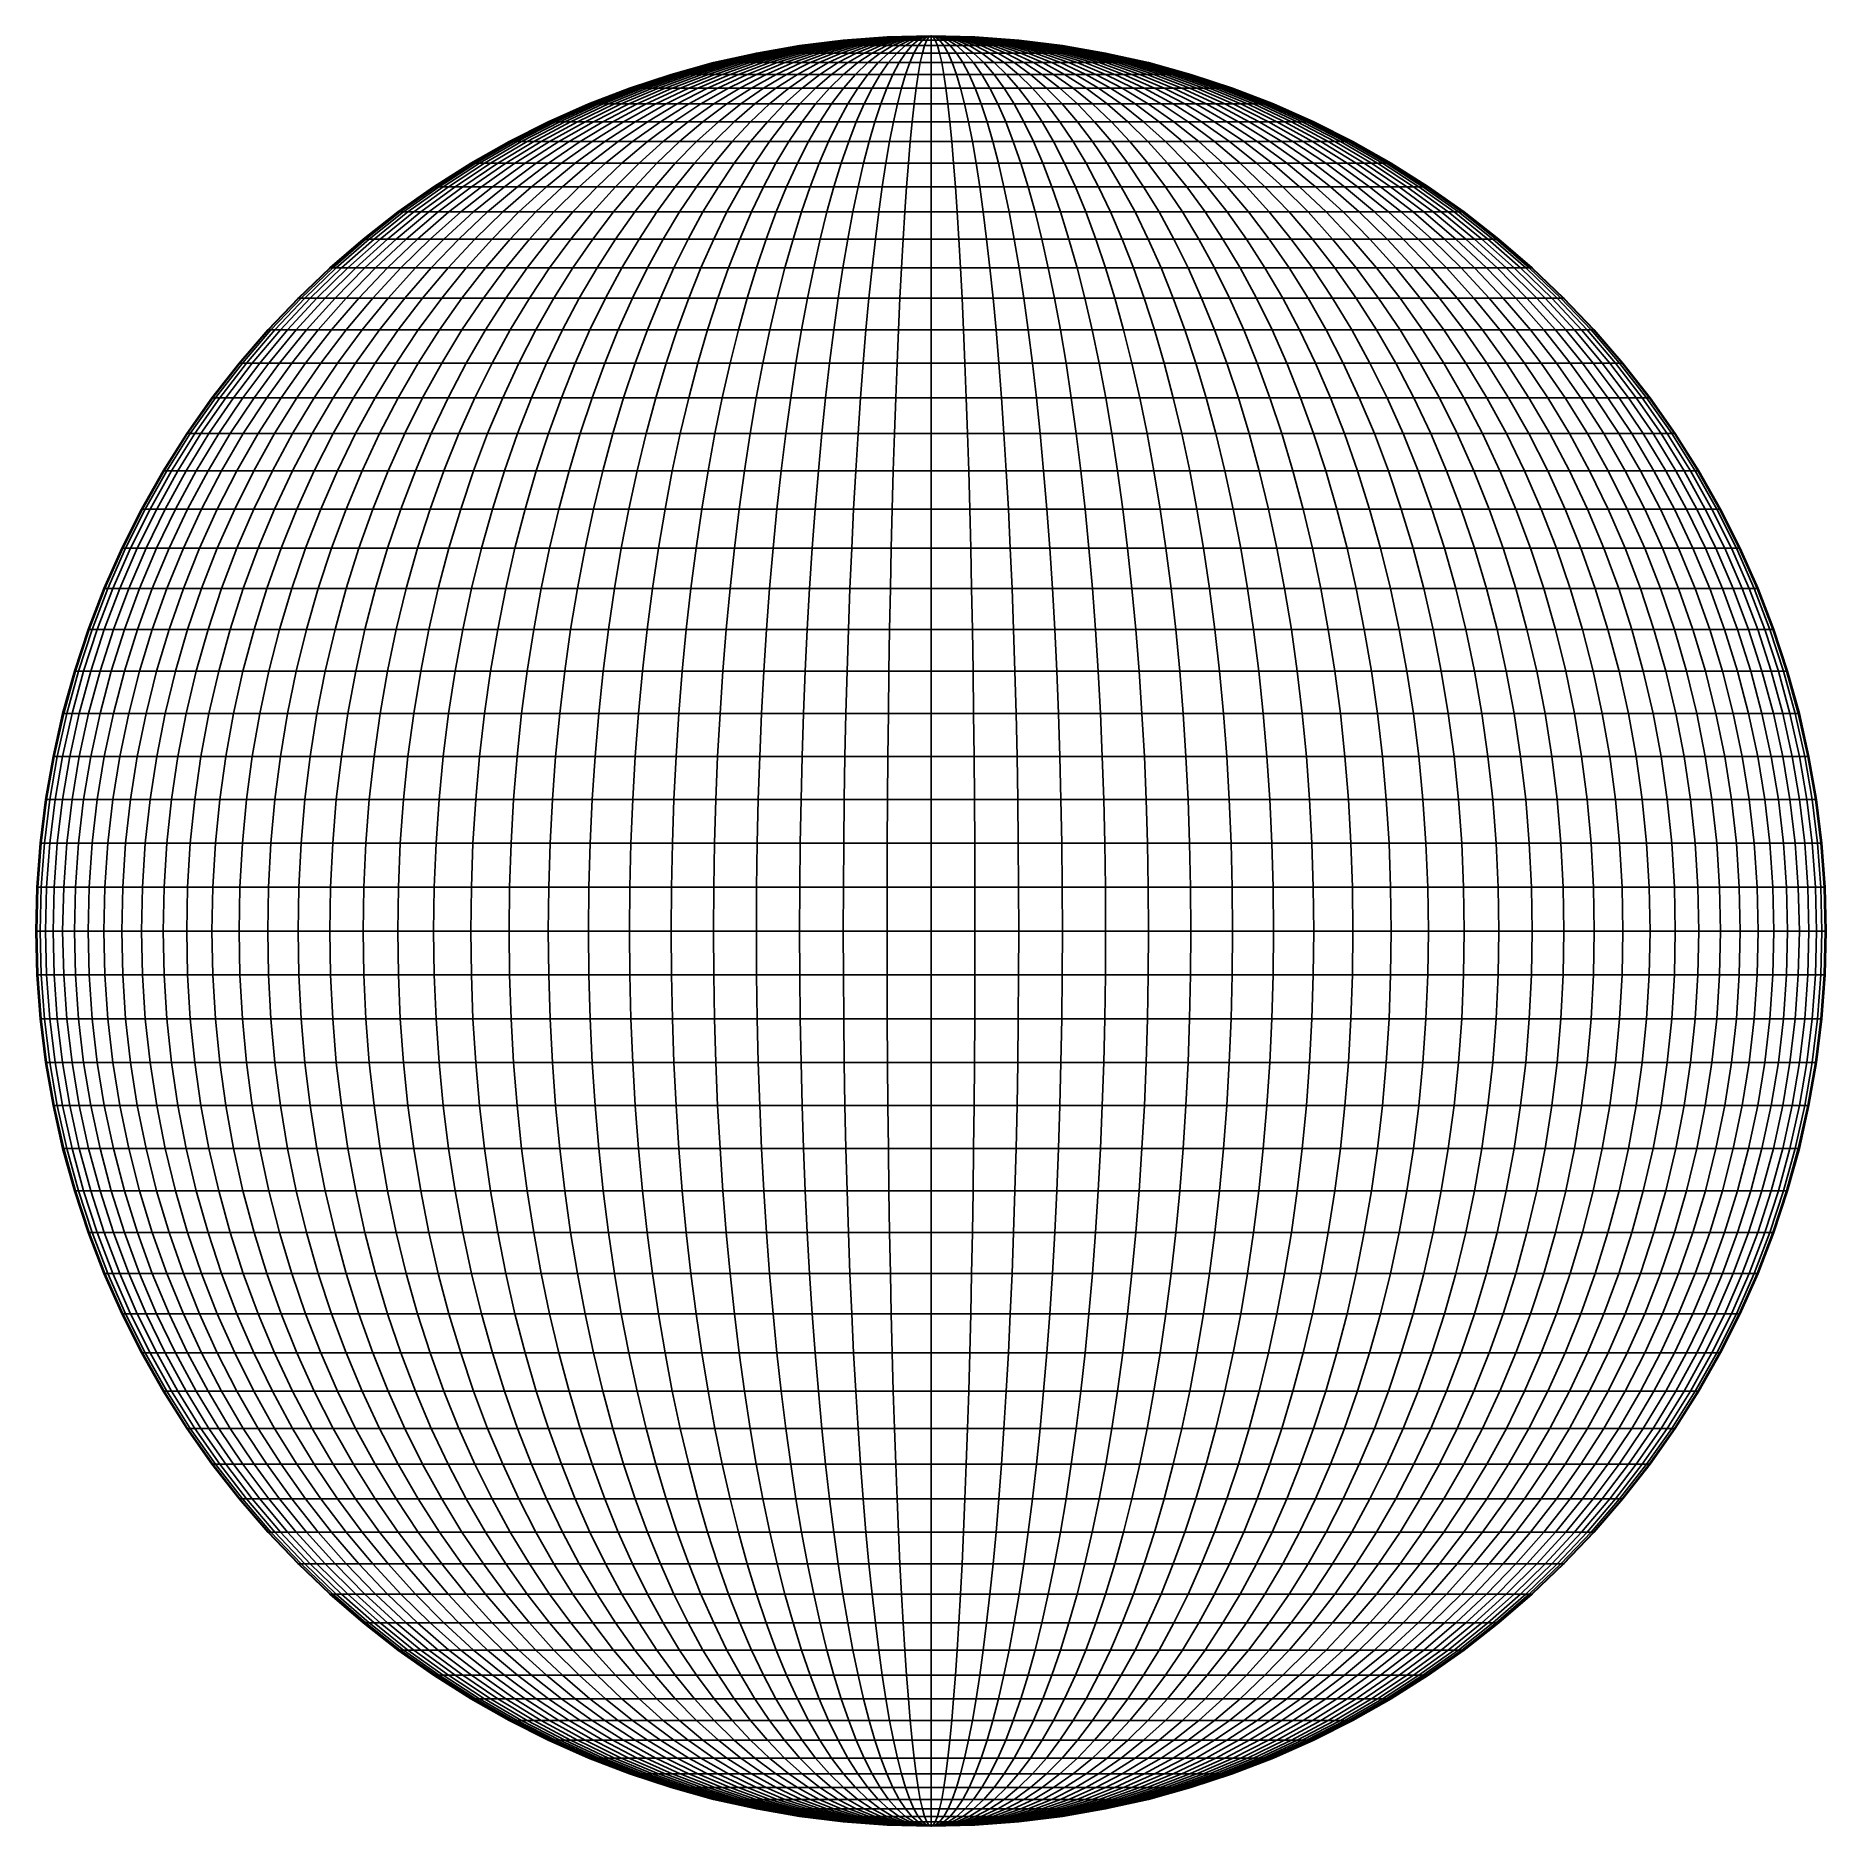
# Model space of a CAD drawing. Extents: x -610 to 610, y -610 to 610.
import ezdxf

# ---------------------------------------------------------------- set-up
doc = ezdxf.new("R2010")
doc.units = 0

msp = doc.modelspace()

# ---------------------------------------------------------------- linework, layer by layer
for points in [[(-29.911655, 608.865723), (0, 609.599976), (-29.875624, 608.865723, -1.467695)], [(-29.875624, 608.865723, 1.467695), (0, 609.599976), (-29.911655, 608.865723)], [(-29.875624, 608.865723, -1.467695), (0, 609.599976), (-29.767622, 608.865723, -2.931855)], [(-29.767622, 608.865723, 2.931855), (0, 609.599976), (-29.875624, 608.865723, 1.467695)], [(-29.767622, 608.865723, -2.931855), (0, 609.599976), (-29.587906, 608.865723, -4.388951)], [(-29.587906, 608.865723, 4.388951), (0, 609.599976), (-29.767622, 608.865723, 2.931855)], [(-29.587906, 608.865723, -4.388951), (0, 609.599976), (-29.33691, 608.865723, -5.835474)], [(-29.33691, 608.865723, 5.835474), (0, 609.599976), (-29.587906, 608.865723, 4.388951)], [(-29.33691, 608.865723, -5.835474), (0, 609.599976), (-29.01524, 608.865723, -7.267939)], [(-29.01524, 608.865723, 7.267939), (0, 609.599976), (-29.33691, 608.865723, 5.835474)], [(-29.01524, 608.865723, -7.267939), (0, 609.599976), (-28.623669, 608.865723, -8.682895)], [(-28.623669, 608.865723, 8.682895), (0, 609.599976), (-29.01524, 608.865723, 7.267939)], [(-28.623669, 608.865723, -8.682895), (0, 609.599976), (-28.163141, 608.865723, -10.076933)], [(-28.163141, 608.865723, 10.076933), (0, 609.599976), (-28.623669, 608.865723, 8.682895)], [(-28.163141, 608.865723, -10.076933), (0, 609.599976), (-27.634766, 608.865723, -11.446694)], [(-27.634766, 608.865723, 11.446694), (0, 609.599976), (-28.163141, 608.865723, 10.076933)], [(-27.634766, 608.865723, -11.446694), (0, 609.599976), (-27.039814, 608.865723, -12.78888)], [(-27.039814, 608.865723, 12.78888), (0, 609.599976), (-27.634766, 608.865723, 11.446694)], [(-27.039814, 608.865723, -12.78888), (0, 609.599976), (-26.379725, 608.865723, -14.100257)], [(-26.379725, 608.865723, 14.100257), (0, 609.599976), (-27.039814, 608.865723, 12.78888)], [(-26.379725, 608.865723, -14.100257), (0, 609.599976), (-25.65608, 608.865723, -15.377664)], [(-25.65608, 608.865723, 15.377664), (0, 609.599976), (-26.379725, 608.865723, 14.100257)], [(-25.65608, 608.865723, -15.377664), (0, 609.599976), (-24.870632, 608.865723, -16.618025)], [(-24.870632, 608.865723, 16.618025), (0, 609.599976), (-25.65608, 608.865723, 15.377664)], [(-24.870632, 608.865723, -16.618025), (0, 609.599976), (-24.025267, 608.865723, -17.818352)], [(-24.025267, 608.865723, 17.818352), (0, 609.599976), (-24.870632, 608.865723, 16.618025)], [(-24.025267, 608.865723, -17.818352), (0, 609.599976), (-23.122021, 608.865723, -18.975754)], [(-23.122021, 608.865723, 18.975754), (0, 609.599976), (-24.025267, 608.865723, 17.818352)], [(-23.122021, 608.865723, -18.975754), (0, 609.599976), (-22.163073, 608.865723, -20.087439)], [(-22.163073, 608.865723, 20.087439), (0, 609.599976), (-23.122021, 608.865723, 18.975754)], [(-22.163073, 608.865723, -20.087439), (0, 609.599976), (-21.150732, 608.865723, -21.150732)], [(-21.150732, 608.865723, 21.150732), (0, 609.599976), (-22.163073, 608.865723, 20.087439)], [(-21.150732, 608.865723, -21.150732), (0, 609.599976), (-20.087439, 608.865723, -22.163073)], [(-20.087439, 608.865723, 22.163073), (0, 609.599976), (-21.150732, 608.865723, 21.150732)], [(-20.087439, 608.865723, -22.163073), (0, 609.599976), (-18.975754, 608.865723, -23.122021)], [(-18.975754, 608.865723, 23.122021), (0, 609.599976), (-20.087439, 608.865723, 22.163073)], [(-18.975754, 608.865723, -23.122021), (0, 609.599976), (-17.818352, 608.865723, -24.025267)], [(-17.818352, 608.865723, 24.025267), (0, 609.599976), (-18.975754, 608.865723, 23.122021)], [(-17.818352, 608.865723, -24.025267), (0, 609.599976), (-16.618025, 608.865723, -24.870632)], [(-16.618025, 608.865723, 24.870632), (0, 609.599976), (-17.818352, 608.865723, 24.025267)], [(-16.618025, 608.865723, -24.870632), (0, 609.599976), (-15.377664, 608.865723, -25.65608)], [(-15.377664, 608.865723, 25.65608), (0, 609.599976), (-16.618025, 608.865723, 24.870632)], [(-15.377664, 608.865723, -25.65608), (0, 609.599976), (-14.100257, 608.865723, -26.379725)], [(-14.100257, 608.865723, 26.379725), (0, 609.599976), (-15.377664, 608.865723, 25.65608)], [(-14.100257, 608.865723, -26.379725), (0, 609.599976), (-12.78888, 608.865723, -27.039814)], [(-12.78888, 608.865723, 27.039814), (0, 609.599976), (-14.100257, 608.865723, 26.379725)], [(-12.78888, 608.865723, -27.039814), (0, 609.599976), (-11.446694, 608.865723, -27.634766)], [(-11.446694, 608.865723, 27.634766), (0, 609.599976), (-12.78888, 608.865723, 27.039814)], [(-11.446694, 608.865723, -27.634766), (0, 609.599976), (-10.076933, 608.865723, -28.163141)], [(-10.076933, 608.865723, 28.163141), (0, 609.599976), (-11.446694, 608.865723, 27.634766)], [(-10.076933, 608.865723, -28.163141), (0, 609.599976), (-8.682895, 608.865723, -28.623669)], [(-8.682895, 608.865723, 28.623669), (0, 609.599976), (-10.076933, 608.865723, 28.163141)], [(-8.682895, 608.865723, -28.623669), (0, 609.599976), (-7.267939, 608.865723, -29.01524)], [(-7.267939, 608.865723, 29.01524), (0, 609.599976), (-8.682895, 608.865723, 28.623669)], [(-7.267939, 608.865723, -29.01524), (0, 609.599976), (-5.835474, 608.865723, -29.33691)], [(-5.835474, 608.865723, 29.33691), (0, 609.599976), (-7.267939, 608.865723, 29.01524)], [(-5.835474, 608.865723, -29.33691), (0, 609.599976), (-4.388951, 608.865723, -29.587906)], [(-4.388951, 608.865723, 29.587906), (0, 609.599976), (-5.835474, 608.865723, 29.33691)], [(-4.388951, 608.865723, -29.587906), (0, 609.599976), (-2.931855, 608.865723, -29.767622)], [(-2.931855, 608.865723, 29.767622), (0, 609.599976), (-4.388951, 608.865723, 29.587906)], [(-2.931855, 608.865723, -29.767622), (0, 609.599976), (-1.467695, 608.865723, -29.875624)], [(-1.467695, 608.865723, 29.875624), (0, 609.599976), (-2.931855, 608.865723, 29.767622)], [(-1.467695, 608.865723, -29.875624), (0, 609.599976), (0, 608.865723, -29.911655)], [(0, 608.865723, 29.911655), (0, 609.599976), (-1.467695, 608.865723, 29.875624)], [(29.911655, 608.865723), (29.875624, 608.865723, -1.467695), (0, 609.599976)], [(29.875624, 608.865723, -1.467695), (29.767622, 608.865723, -2.931855), (0, 609.599976)], [(29.767622, 608.865723, -2.931855), (29.587906, 608.865723, -4.388951), (0, 609.599976)], [(29.587906, 608.865723, -4.388951), (29.33691, 608.865723, -5.835474), (0, 609.599976)], [(29.33691, 608.865723, -5.835474), (29.01524, 608.865723, -7.267939), (0, 609.599976)], [(29.01524, 608.865723, -7.267939), (28.623669, 608.865723, -8.682895), (0, 609.599976)], [(28.623669, 608.865723, -8.682895), (28.163141, 608.865723, -10.076933), (0, 609.599976)], [(28.163141, 608.865723, -10.076933), (27.634766, 608.865723, -11.446694), (0, 609.599976)], [(27.634766, 608.865723, -11.446694), (27.039814, 608.865723, -12.78888), (0, 609.599976)], [(27.039814, 608.865723, -12.78888), (26.379725, 608.865723, -14.100257), (0, 609.599976)], [(26.379725, 608.865723, -14.100257), (25.65608, 608.865723, -15.377664), (0, 609.599976)], [(25.65608, 608.865723, -15.377664), (24.870632, 608.865723, -16.618025), (0, 609.599976)], [(24.870632, 608.865723, -16.618025), (24.025267, 608.865723, -17.818352), (0, 609.599976)], [(24.025267, 608.865723, -17.818352), (23.122021, 608.865723, -18.975754), (0, 609.599976)], [(23.122021, 608.865723, -18.975754), (22.163073, 608.865723, -20.087439), (0, 609.599976)], [(22.163073, 608.865723, -20.087439), (21.150732, 608.865723, -21.150732), (0, 609.599976)], [(21.150732, 608.865723, -21.150732), (20.087439, 608.865723, -22.163073), (0, 609.599976)], [(20.087439, 608.865723, -22.163073), (18.975754, 608.865723, -23.122021), (0, 609.599976)], [(18.975754, 608.865723, -23.122021), (17.818352, 608.865723, -24.025267), (0, 609.599976)], [(17.818352, 608.865723, -24.025267), (16.618025, 608.865723, -24.870632), (0, 609.599976)], [(16.618025, 608.865723, -24.870632), (15.377664, 608.865723, -25.65608), (0, 609.599976)], [(15.377664, 608.865723, -25.65608), (14.100257, 608.865723, -26.379725), (0, 609.599976)], [(14.100257, 608.865723, -26.379725), (12.78888, 608.865723, -27.039814), (0, 609.599976)], [(12.78888, 608.865723, -27.039814), (11.446694, 608.865723, -27.634766), (0, 609.599976)], [(11.446694, 608.865723, -27.634766), (10.076933, 608.865723, -28.163141), (0, 609.599976)], [(10.076933, 608.865723, -28.163141), (8.682895, 608.865723, -28.623669), (0, 609.599976)], [(8.682895, 608.865723, -28.623669), (7.267939, 608.865723, -29.01524), (0, 609.599976)], [(7.267939, 608.865723, -29.01524), (5.835474, 608.865723, -29.33691), (0, 609.599976)], [(5.835474, 608.865723, -29.33691), (4.388951, 608.865723, -29.587906), (0, 609.599976)], [(4.388951, 608.865723, -29.587906), (2.931855, 608.865723, -29.767622), (0, 609.599976)], [(2.931855, 608.865723, -29.767622), (1.467695, 608.865723, -29.875624), (0, 609.599976)], [(1.467695, 608.865723, -29.875624), (0, 608.865723, -29.911655), (0, 609.599976)], [(0, 608.865723, 29.911655), (1.467695, 608.865723, 29.875624), (0, 609.599976)], [(1.467695, 608.865723, 29.875624), (2.931855, 608.865723, 29.767622), (0, 609.599976)], [(2.931855, 608.865723, 29.767622), (4.388951, 608.865723, 29.587906), (0, 609.599976)], [(4.388951, 608.865723, 29.587906), (5.835474, 608.865723, 29.33691), (0, 609.599976)], [(5.835474, 608.865723, 29.33691), (7.267939, 608.865723, 29.01524), (0, 609.599976)], [(7.267939, 608.865723, 29.01524), (8.682895, 608.865723, 28.623669), (0, 609.599976)], [(8.682895, 608.865723, 28.623669), (10.076933, 608.865723, 28.163141), (0, 609.599976)], [(10.076933, 608.865723, 28.163141), (11.446694, 608.865723, 27.634766), (0, 609.599976)], [(11.446694, 608.865723, 27.634766), (12.78888, 608.865723, 27.039814), (0, 609.599976)], [(12.78888, 608.865723, 27.039814), (14.100257, 608.865723, 26.379725), (0, 609.599976)], [(14.100257, 608.865723, 26.379725), (15.377664, 608.865723, 25.65608), (0, 609.599976)], [(15.377664, 608.865723, 25.65608), (16.618025, 608.865723, 24.870632), (0, 609.599976)], [(16.618025, 608.865723, 24.870632), (17.818352, 608.865723, 24.025267), (0, 609.599976)], [(17.818352, 608.865723, 24.025267), (18.975754, 608.865723, 23.122021), (0, 609.599976)], [(18.975754, 608.865723, 23.122021), (20.087439, 608.865723, 22.163073), (0, 609.599976)], [(20.087439, 608.865723, 22.163073), (21.150732, 608.865723, 21.150732), (0, 609.599976)], [(21.150732, 608.865723, 21.150732), (22.163073, 608.865723, 20.087439), (0, 609.599976)], [(22.163073, 608.865723, 20.087439), (23.122021, 608.865723, 18.975754), (0, 609.599976)], [(23.122021, 608.865723, 18.975754), (24.025267, 608.865723, 17.818352), (0, 609.599976)], [(24.025267, 608.865723, 17.818352), (24.870632, 608.865723, 16.618025), (0, 609.599976)], [(24.870632, 608.865723, 16.618025), (25.65608, 608.865723, 15.377664), (0, 609.599976)], [(25.65608, 608.865723, 15.377664), (26.379725, 608.865723, 14.100257), (0, 609.599976)], [(26.379725, 608.865723, 14.100257), (27.039814, 608.865723, 12.78888), (0, 609.599976)], [(27.039814, 608.865723, 12.78888), (27.634766, 608.865723, 11.446694), (0, 609.599976)], [(27.634766, 608.865723, 11.446694), (28.163141, 608.865723, 10.076933), (0, 609.599976)], [(28.163141, 608.865723, 10.076933), (28.623669, 608.865723, 8.682895), (0, 609.599976)], [(28.623669, 608.865723, 8.682895), (29.01524, 608.865723, 7.267939), (0, 609.599976)], [(29.01524, 608.865723, 7.267939), (29.33691, 608.865723, 5.835474), (0, 609.599976)], [(29.33691, 608.865723, 5.835474), (29.587906, 608.865723, 4.388951), (0, 609.599976)], [(29.587906, 608.865723, 4.388951), (29.767622, 608.865723, 2.931855), (0, 609.599976)], [(29.767622, 608.865723, 2.931855), (29.875624, 608.865723, 1.467695), (0, 609.599976)], [(29.875624, 608.865723, 1.467695), (29.911655, 608.865723), (0, 609.599976)], [(-148.120712, 591.331055), (-118.927063, 597.886719), (-118.783813, 597.886719, -5.835474), (-147.942291, 591.331055, -7.267939)], [(-147.942291, 591.331055, 7.267939), (-118.783813, 597.886719, 5.835474), (-118.927063, 597.886719), (-148.120712, 591.331055)], [(-147.942291, 591.331055, -7.267939), (-118.783813, 597.886719, -5.835474), (-118.354393, 597.886719, -11.65689), (-147.407471, 591.331055, -14.518369)], [(-147.407471, 591.331055, 14.518369), (-118.354393, 597.886719, 11.65689), (-118.783813, 597.886719, 5.835474), (-147.942291, 591.331055, 7.267939)], [(-147.407471, 591.331055, -14.518369), (-118.354393, 597.886719, -11.65689), (-117.639854, 597.886719, -17.450224), (-146.517532, 591.331055, -21.733824)], [(-146.517532, 591.331055, 21.733824), (-117.639854, 597.886719, 17.450224), (-118.354393, 597.886719, 11.65689), (-147.407471, 591.331055, 14.518369)], [(-146.517532, 591.331055, -21.733824), (-117.639854, 597.886719, -17.450224), (-116.641907, 597.886719, -23.201517), (-145.274612, 591.331055, -28.896919)], [(-145.274612, 591.331055, 28.896919), (-116.641907, 597.886719, 23.201517), (-117.639854, 597.886719, 17.450224), (-146.517532, 591.331055, 21.733824)], [(-145.274612, 591.331055, -28.896919), (-116.641907, 597.886719, -23.201517), (-115.362961, 597.886719, -28.896919), (-143.681732, 591.331055, -35.990398)], [(-143.681732, 591.331055, 35.990398), (-115.362961, 597.886719, 28.896919), (-116.641907, 597.886719, 23.201517), (-145.274612, 591.331055, 28.896919)], [(-143.681732, 591.331055, -35.990398), (-115.362961, 597.886719, -28.896919), (-113.806099, 597.886719, -34.522705), (-141.742691, 591.331055, -42.997177)], [(-141.742691, 591.331055, 42.997177), (-113.806099, 597.886719, 34.522705), (-115.362961, 597.886719, 28.896919), (-143.681732, 591.331055, 35.990398)], [(-141.742691, 591.331055, -42.997177), (-113.806099, 597.886719, -34.522705), (-111.975067, 597.886719, -40.065319), (-139.462189, 591.331055, -49.900364)], [(-139.462189, 591.331055, 49.900364), (-111.975067, 597.886719, 40.065319), (-113.806099, 597.886719, 34.522705), (-141.742691, 591.331055, 42.997177)], [(-139.462189, 591.331055, -49.900364), (-111.975067, 597.886719, -40.065319), (-109.874283, 597.886719, -45.511417), (-136.845703, 591.331055, -56.683346)], [(-136.845703, 591.331055, 56.683346), (-109.874283, 597.886719, 45.511417), (-111.975067, 597.886719, 40.065319), (-139.462189, 591.331055, 49.900364)], [(-136.845703, 591.331055, -56.683346), (-109.874283, 597.886719, -45.511417), (-107.508789, 597.886719, -50.84787), (-133.899536, 591.331055, -63.329769)], [(-133.899536, 591.331055, 63.329769), (-107.508789, 597.886719, 50.84787), (-109.874283, 597.886719, 45.511417), (-136.845703, 591.331055, 56.683346)], [(-133.899536, 591.331055, -63.329769), (-107.508789, 597.886719, -50.84787), (-104.884308, 597.886719, -56.061825), (-130.630814, 591.331055, -69.823624)], [(-130.630814, 591.331055, 69.823624), (-104.884308, 597.886719, 56.061825), (-107.508789, 597.886719, 50.84787), (-133.899536, 591.331055, 63.329769)], [(-130.630814, 591.331055, -69.823624), (-104.884308, 597.886719, -56.061825), (-102.007149, 597.886719, -61.140728), (-127.047379, 591.331055, -76.149269)], [(-127.047379, 591.331055, 76.149269), (-102.007149, 597.886719, 61.140728), (-104.884308, 597.886719, 56.061825), (-130.630814, 591.331055, 69.823624)], [(-127.047379, 591.331055, -76.149269), (-102.007149, 597.886719, -61.140728), (-98.884232, 597.886719, -66.072334), (-123.157875, 591.331055, -82.291458)], [(-123.157875, 591.331055, 82.291458), (-98.884232, 597.886719, 66.072334), (-102.007149, 597.886719, 61.140728), (-127.047379, 591.331055, 76.149269)], [(-123.157875, 591.331055, -82.291458), (-98.884232, 597.886719, -66.072334), (-95.523109, 597.886719, -70.844765), (-118.971672, 591.331055, -88.235413)], [(-118.971672, 591.331055, 88.235413), (-95.523109, 597.886719, 70.844765), (-98.884232, 597.886719, 66.072334), (-123.157875, 591.331055, 82.291458)], [(-118.971672, 591.331055, -88.235413), (-95.523109, 597.886719, -70.844765), (-91.931862, 597.886719, -75.446533), (-114.498863, 591.331055, -93.966782)], [(-114.498863, 591.331055, 93.966782), (-91.931862, 597.886719, 75.446533), (-95.523109, 597.886719, 70.844765), (-118.971672, 591.331055, 88.235413)], [(-118.927063, 597.886719), (-89.446892, 603.002014), (-89.339149, 603.002014, -4.388951), (-118.783813, 597.886719, -5.835474)], [(-118.783813, 597.886719, 5.835474), (-89.339149, 603.002014, 4.388951), (-89.446892, 603.002014), (-118.927063, 597.886719)], [(-118.783813, 597.886719, -5.835474), (-89.339149, 603.002014, -4.388951), (-89.01619, 603.002014, -8.767329), (-118.354393, 597.886719, -11.65689)], [(-118.354393, 597.886719, 11.65689), (-89.01619, 603.002014, 8.767329), (-89.339149, 603.002014, 4.388951), (-118.783813, 597.886719, 5.835474)], [(-118.354393, 597.886719, -11.65689), (-89.01619, 603.002014, -8.767329), (-88.478767, 603.002014, -13.124586), (-117.639854, 597.886719, -17.450224)], [(-117.639854, 597.886719, 17.450224), (-88.478767, 603.002014, 13.124586), (-89.01619, 603.002014, 8.767329), (-118.354393, 597.886719, 11.65689)], [(-117.639854, 597.886719, -17.450224), (-88.478767, 603.002014, -13.124586), (-87.728203, 603.002014, -17.450224), (-116.641907, 597.886719, -23.201517)], [(-116.641907, 597.886719, 23.201517), (-87.728203, 603.002014, 17.450224), (-88.478767, 603.002014, 13.124586), (-117.639854, 597.886719, 17.450224)], [(-116.641907, 597.886719, -23.201517), (-87.728203, 603.002014, -17.450224), (-86.766289, 603.002014, -21.733824), (-115.362961, 597.886719, -28.896919)], [(-115.362961, 597.886719, 28.896919), (-86.766289, 603.002014, 21.733824), (-87.728203, 603.002014, 17.450224), (-116.641907, 597.886719, 23.201517)], [(-115.362961, 597.886719, -28.896919), (-86.766289, 603.002014, -21.733824), (-85.595345, 603.002014, -25.965065), (-113.806099, 597.886719, -34.522705)], [(-113.806099, 597.886719, 34.522705), (-85.595345, 603.002014, 25.965065), (-86.766289, 603.002014, 21.733824), (-115.362961, 597.886719, 28.896919)], [(-114.498863, 591.331055, -93.966782), (-91.931862, 597.886719, -75.446533), (-88.119141, 597.886719, -79.866539), (-109.750214, 591.331055, -99.471786)], [(-109.750214, 591.331055, 99.471786), (-88.119141, 597.886719, 79.866539), (-91.931862, 597.886719, 75.446533), (-114.498863, 591.331055, 93.966782)], [(-113.806099, 597.886719, -34.522705), (-85.595345, 603.002014, -25.965065), (-84.218201, 603.002014, -30.133753), (-111.975067, 597.886719, -40.065319)], [(-111.975067, 597.886719, 40.065319), (-84.218201, 603.002014, 30.133753), (-85.595345, 603.002014, 25.965065), (-113.806099, 597.886719, 34.522705)], [(-111.975067, 597.886719, -40.065319), (-84.218201, 603.002014, -30.133753), (-82.638161, 603.002014, -34.229847), (-109.874283, 597.886719, -45.511417)], [(-109.874283, 597.886719, 45.511417), (-82.638161, 603.002014, 34.229847), (-84.218201, 603.002014, 30.133753), (-111.975067, 597.886719, 40.065319)], [(-109.874283, 597.886719, -45.511417), (-82.638161, 603.002014, -34.229847), (-80.859039, 603.002014, -38.243477), (-107.508789, 597.886719, -50.84787)], [(-107.508789, 597.886719, 50.84787), (-80.859039, 603.002014, 38.243477), (-82.638161, 603.002014, 34.229847), (-109.874283, 597.886719, 45.511417)], [(-109.750214, 591.331055, -99.471786), (-88.119141, 597.886719, -79.866539), (-84.094131, 597.886719, -84.094131), (-104.737167, 591.331055, -104.737167)], [(-104.737167, 591.331055, 104.737167), (-84.094131, 597.886719, 84.094131), (-88.119141, 597.886719, 79.866539), (-109.750214, 591.331055, 99.471786)], [(-107.508789, 597.886719, -50.84787), (-80.859039, 603.002014, -38.243477), (-78.885117, 603.002014, -42.164978), (-104.884308, 597.886719, -56.061825)], [(-104.884308, 597.886719, 56.061825), (-78.885117, 603.002014, 42.164978), (-80.859039, 603.002014, 38.243477), (-107.508789, 597.886719, 50.84787)], [(-104.884308, 597.886719, -56.061825), (-78.885117, 603.002014, -42.164978), (-76.721161, 603.002014, -45.984898), (-102.007149, 597.886719, -61.140728)], [(-102.007149, 597.886719, 61.140728), (-76.721161, 603.002014, 45.984898), (-78.885117, 603.002014, 42.164978), (-104.884308, 597.886719, 56.061825)], [(-104.737167, 591.331055, -104.737167), (-84.094131, 597.886719, -84.094131), (-79.866539, 597.886719, -88.119141), (-99.471786, 591.331055, -109.750214)], [(-99.471786, 591.331055, 109.750214), (-79.866539, 597.886719, 88.119141), (-84.094131, 597.886719, 84.094131), (-104.737167, 591.331055, 104.737167)], [(-102.007149, 597.886719, -61.140728), (-76.721161, 603.002014, -45.984898), (-74.372375, 603.002014, -49.694031), (-98.884232, 597.886719, -66.072334)], [(-98.884232, 597.886719, 66.072334), (-74.372375, 603.002014, 49.694031), (-76.721161, 603.002014, 45.984898), (-102.007149, 597.886719, 61.140728)], [(-99.471786, 591.331055, -109.750214), (-79.866539, 597.886719, -88.119141), (-75.446533, 597.886719, -91.931862), (-93.966782, 591.331055, -114.498863)], [(-93.966782, 591.331055, 114.498863), (-75.446533, 597.886719, 91.931862), (-79.866539, 597.886719, 88.119141), (-99.471786, 591.331055, 109.750214)], [(-98.884232, 597.886719, -66.072334), (-74.372375, 603.002014, -49.694031), (-71.844421, 603.002014, -53.283451), (-95.523109, 597.886719, -70.844765)], [(-95.523109, 597.886719, 70.844765), (-71.844421, 603.002014, 53.283451), (-74.372375, 603.002014, 49.694031), (-98.884232, 597.886719, 66.072334)], [(-95.523109, 597.886719, -70.844765), (-71.844421, 603.002014, -53.283451), (-69.143387, 603.002014, -56.744511), (-91.931862, 597.886719, -75.446533)], [(-91.931862, 597.886719, 75.446533), (-69.143387, 603.002014, 56.744511), (-71.844421, 603.002014, 53.283451), (-95.523109, 597.886719, 70.844765)], [(-93.966782, 591.331055, -114.498863), (-75.446533, 597.886719, -91.931862), (-70.844765, 597.886719, -95.523109), (-88.235413, 591.331055, -118.971672)], [(-88.235413, 591.331055, 118.971672), (-70.844765, 597.886719, 95.523109), (-75.446533, 597.886719, 91.931862), (-93.966782, 591.331055, 114.498863)], [(-91.931862, 597.886719, -75.446533), (-69.143387, 603.002014, -56.744511), (-66.27578, 603.002014, -60.068863), (-88.119141, 597.886719, -79.866539)], [(-88.119141, 597.886719, 79.866539), (-66.27578, 603.002014, 60.068863), (-69.143387, 603.002014, 56.744511), (-91.931862, 597.886719, 75.446533)], [(-89.446892, 603.002014), (-59.751247, 606.664612), (-59.679276, 606.664612, -2.931855), (-89.339149, 603.002014, -4.388951)], [(-89.339149, 603.002014, 4.388951), (-59.679276, 606.664612, 2.931855), (-59.751247, 606.664612), (-89.446892, 603.002014)], [(-89.339149, 603.002014, -4.388951), (-59.679276, 606.664612, -2.931855), (-59.463531, 606.664612, -5.856647), (-89.01619, 603.002014, -8.767329)], [(-89.01619, 603.002014, 8.767329), (-59.463531, 606.664612, 5.856647), (-59.679276, 606.664612, 2.931855), (-89.339149, 603.002014, 4.388951)], [(-89.01619, 603.002014, -8.767329), (-59.463531, 606.664612, -5.856647), (-59.10453, 606.664612, -8.767329), (-88.478767, 603.002014, -13.124586)], [(-88.478767, 603.002014, 13.124586), (-59.10453, 606.664612, 8.767329), (-59.463531, 606.664612, 5.856647), (-89.01619, 603.002014, 8.767329)], [(-88.478767, 603.002014, -13.124586), (-59.10453, 606.664612, -8.767329), (-58.603146, 606.664612, -11.656891), (-87.728203, 603.002014, -17.450224)], [(-87.728203, 603.002014, 17.450224), (-58.603146, 606.664612, 11.656891), (-59.10453, 606.664612, 8.767329), (-88.478767, 603.002014, 13.124586)], [(-88.235413, 591.331055, -118.971672), (-70.844765, 597.886719, -95.523109), (-66.072334, 597.886719, -98.884232), (-82.291458, 591.331055, -123.157875)], [(-82.291458, 591.331055, 123.157875), (-66.072334, 597.886719, 98.884232), (-70.844765, 597.886719, 95.523109), (-88.235413, 591.331055, 118.971672)], [(-88.119141, 597.886719, -79.866539), (-66.27578, 603.002014, -60.068863), (-63.248505, 603.002014, -63.248505), (-84.094131, 597.886719, -84.094131)], [(-84.094131, 597.886719, 84.094131), (-63.248505, 603.002014, 63.248505), (-66.27578, 603.002014, 60.068863), (-88.119141, 597.886719, 79.866539)], [(-87.728203, 603.002014, -17.450224), (-58.603146, 606.664612, -11.656891), (-57.960579, 606.664612, -14.518369), (-86.766289, 603.002014, -21.733824)], [(-86.766289, 603.002014, 21.733824), (-57.960579, 606.664612, 14.518369), (-58.603146, 606.664612, 11.656891), (-87.728203, 603.002014, 17.450224)], [(-86.766289, 603.002014, -21.733824), (-57.960579, 606.664612, -14.518369), (-57.178383, 606.664612, -17.344872), (-85.595345, 603.002014, -25.965065)], [(-85.595345, 603.002014, 25.965065), (-57.178383, 606.664612, 17.344872), (-57.960579, 606.664612, 14.518369), (-86.766289, 603.002014, 21.733824)], [(-85.595345, 603.002014, -25.965065), (-57.178383, 606.664612, -17.344872), (-56.258434, 606.664612, -20.129589), (-84.218201, 603.002014, -30.133753)], [(-84.218201, 603.002014, 30.133753), (-56.258434, 606.664612, 20.129589), (-57.178383, 606.664612, 17.344872), (-85.595345, 603.002014, 25.965065)], [(-84.218201, 603.002014, -30.133753), (-56.258434, 606.664612, -20.129589), (-55.202957, 606.664612, -22.865812), (-82.638161, 603.002014, -34.229847)], [(-82.638161, 603.002014, 34.229847), (-55.202957, 606.664612, 22.865812), (-56.258434, 606.664612, 20.129589), (-84.218201, 603.002014, 30.133753)], [(-84.094131, 597.886719, -84.094131), (-63.248505, 603.002014, -63.248505), (-60.068863, 603.002014, -66.27578), (-79.866539, 597.886719, -88.119141)], [(-79.866539, 597.886719, 88.119141), (-60.068863, 603.002014, 66.27578), (-63.248505, 603.002014, 63.248505), (-84.094131, 597.886719, 84.094131)], [(-82.638161, 603.002014, -34.229847), (-55.202957, 606.664612, -22.865812), (-54.014488, 606.664612, -25.546951), (-80.859039, 603.002014, -38.243477)], [(-80.859039, 603.002014, 38.243477), (-54.014488, 606.664612, 25.546951), (-55.202957, 606.664612, 22.865812), (-82.638161, 603.002014, 34.229847)], [(-82.291458, 591.331055, -123.157875), (-66.072334, 597.886719, -98.884232), (-61.140728, 597.886719, -102.007149), (-76.149269, 591.331055, -127.047379)], [(-76.149269, 591.331055, 127.047379), (-61.140728, 597.886719, 102.007149), (-66.072334, 597.886719, 98.884232), (-82.291458, 591.331055, 123.157875)], [(-80.859039, 603.002014, -38.243477), (-54.014488, 606.664612, -25.546951), (-52.695896, 606.664612, -28.166544), (-78.885117, 603.002014, -42.164978)], [(-78.885117, 603.002014, 42.164978), (-52.695896, 606.664612, 28.166544), (-54.014488, 606.664612, 25.546951), (-80.859039, 603.002014, 38.243477)], [(-79.866539, 597.886719, -88.119141), (-60.068863, 603.002014, -66.27578), (-56.744511, 603.002014, -69.143387), (-75.446533, 597.886719, -91.931862)], [(-75.446533, 597.886719, 91.931862), (-56.744511, 603.002014, 69.143387), (-60.068863, 603.002014, 66.27578), (-79.866539, 597.886719, 88.119141)], [(-78.885117, 603.002014, -42.164978), (-52.695896, 606.664612, -28.166544), (-51.250355, 606.664612, -30.718281), (-76.721161, 603.002014, -45.984898)], [(-76.721161, 603.002014, 45.984898), (-51.250355, 606.664612, 30.718281), (-52.695896, 606.664612, 28.166544), (-78.885117, 603.002014, 42.164978)], [(-76.721161, 603.002014, -45.984898), (-51.250355, 606.664612, -30.718281), (-49.681347, 606.664612, -33.196014), (-74.372375, 603.002014, -49.694031)], [(-74.372375, 603.002014, 49.694031), (-49.681347, 606.664612, 33.196014), (-51.250355, 606.664612, 30.718281), (-76.721161, 603.002014, 45.984898)], [(-76.149269, 591.331055, -127.047379), (-61.140728, 597.886719, -102.007149), (-56.061825, 597.886719, -104.884308), (-69.823624, 591.331055, -130.630814)], [(-69.823624, 591.331055, 130.630814), (-56.061825, 597.886719, 104.884308), (-61.140728, 597.886719, 102.007149), (-76.149269, 591.331055, 127.047379)], [(-75.446533, 597.886719, -91.931862), (-56.744511, 603.002014, -69.143387), (-53.283451, 603.002014, -71.844421), (-70.844765, 597.886719, -95.523109)], [(-70.844765, 597.886719, 95.523109), (-53.283451, 603.002014, 71.844421), (-56.744511, 603.002014, 69.143387), (-75.446533, 597.886719, 91.931862)], [(-74.372375, 603.002014, -49.694031), (-49.681347, 606.664612, -33.196014), (-47.992653, 606.664612, -35.593777), (-71.844421, 603.002014, -53.283451)], [(-71.844421, 603.002014, 53.283451), (-47.992653, 606.664612, 35.593777), (-49.681347, 606.664612, 33.196014), (-74.372375, 603.002014, 49.694031)], [(-71.844421, 603.002014, -53.283451), (-47.992653, 606.664612, -35.593777), (-46.188343, 606.664612, -37.905792), (-69.143387, 603.002014, -56.744511)], [(-69.143387, 603.002014, 56.744511), (-46.188343, 606.664612, 37.905792), (-47.992653, 606.664612, 35.593777), (-71.844421, 603.002014, 53.283451)], [(-70.844765, 597.886719, -95.523109), (-53.283451, 603.002014, -71.844421), (-49.694031, 603.002014, -74.372375), (-66.072334, 597.886719, -98.884232)], [(-66.072334, 597.886719, 98.884232), (-49.694031, 603.002014, 74.372375), (-53.283451, 603.002014, 71.844421), (-70.844765, 597.886719, 95.523109)], [(-69.823624, 591.331055, -130.630814), (-56.061825, 597.886719, -104.884308), (-50.84787, 597.886719, -107.508789), (-63.329769, 591.331055, -133.899536)], [(-63.329769, 591.331055, 133.899536), (-50.84787, 597.886719, 107.508789), (-56.061825, 597.886719, 104.884308), (-69.823624, 591.331055, 130.630814)], [(-69.143387, 603.002014, -56.744511), (-46.188343, 606.664612, -37.905792), (-44.272755, 606.664612, -40.126484), (-66.27578, 603.002014, -60.068863)], [(-66.27578, 603.002014, 60.068863), (-44.272755, 606.664612, 40.126484), (-46.188343, 606.664612, 37.905792), (-69.143387, 603.002014, 56.744511)], [(-66.27578, 603.002014, -60.068863), (-44.272755, 606.664612, -40.126484), (-42.250515, 606.664612, -42.250515), (-63.248505, 603.002014, -63.248505)], [(-63.248505, 603.002014, 63.248505), (-42.250515, 606.664612, 42.250515), (-44.272755, 606.664612, 40.126484), (-66.27578, 603.002014, 60.068863)], [(-66.072334, 597.886719, -98.884232), (-49.694031, 603.002014, -74.372375), (-45.984898, 603.002014, -76.721161), (-61.140728, 597.886719, -102.007149)], [(-61.140728, 597.886719, 102.007149), (-45.984898, 603.002014, 76.721161), (-49.694031, 603.002014, 74.372375), (-66.072334, 597.886719, 98.884232)], [(-63.329769, 591.331055, -133.899536), (-50.84787, 597.886719, -107.508789), (-45.511417, 597.886719, -109.874283), (-56.683346, 591.331055, -136.845703)], [(-56.683346, 591.331055, 136.845703), (-45.511417, 597.886719, 109.874283), (-50.84787, 597.886719, 107.508789), (-63.329769, 591.331055, 133.899536)], [(-63.248505, 603.002014, -63.248505), (-42.250515, 606.664612, -42.250515), (-40.126484, 606.664612, -44.272755), (-60.068863, 603.002014, -66.27578)], [(-60.068863, 603.002014, 66.27578), (-40.126484, 606.664612, 44.272755), (-42.250515, 606.664612, 42.250515), (-63.248505, 603.002014, 63.248505)], [(-61.140728, 597.886719, -102.007149), (-45.984898, 603.002014, -76.721161), (-42.164978, 603.002014, -78.885117), (-56.061825, 597.886719, -104.884308)], [(-56.061825, 597.886719, 104.884308), (-42.164978, 603.002014, 78.885117), (-45.984898, 603.002014, 76.721161), (-61.140728, 597.886719, 102.007149)], [(-60.068863, 603.002014, -66.27578), (-40.126484, 606.664612, -44.272755), (-37.905792, 606.664612, -46.188343), (-56.744511, 603.002014, -69.143387)], [(-56.744511, 603.002014, 69.143387), (-37.905792, 606.664612, 46.188343), (-40.126484, 606.664612, 44.272755), (-60.068863, 603.002014, 66.27578)], [(-59.751247, 606.664612), (-29.911655, 608.865723), (-29.875624, 608.865723, -1.467695), (-59.679276, 606.664612, -2.931855)], [(-59.679276, 606.664612, 2.931855), (-29.875624, 608.865723, 1.467695), (-29.911655, 608.865723), (-59.751247, 606.664612)], [(-59.679276, 606.664612, -2.931855), (-29.875624, 608.865723, -1.467695), (-29.767622, 608.865723, -2.931855), (-59.463531, 606.664612, -5.856647)], [(-59.463531, 606.664612, 5.856647), (-29.767622, 608.865723, 2.931855), (-29.875624, 608.865723, 1.467695), (-59.679276, 606.664612, 2.931855)], [(-59.463531, 606.664612, -5.856647), (-29.767622, 608.865723, -2.931855), (-29.587906, 608.865723, -4.388951), (-59.10453, 606.664612, -8.767329)], [(-59.10453, 606.664612, 8.767329), (-29.587906, 608.865723, 4.388951), (-29.767622, 608.865723, 2.931855), (-59.463531, 606.664612, 5.856647)], [(-59.10453, 606.664612, -8.767329), (-29.587906, 608.865723, -4.388951), (-29.33691, 608.865723, -5.835474), (-58.603146, 606.664612, -11.656891)], [(-58.603146, 606.664612, 11.656891), (-29.33691, 608.865723, 5.835474), (-29.587906, 608.865723, 4.388951), (-59.10453, 606.664612, 8.767329)], [(-58.603146, 606.664612, -11.656891), (-29.33691, 608.865723, -5.835474), (-29.01524, 608.865723, -7.267939), (-57.960579, 606.664612, -14.518369)], [(-57.960579, 606.664612, 14.518369), (-29.01524, 608.865723, 7.267939), (-29.33691, 608.865723, 5.835474), (-58.603146, 606.664612, 11.656891)], [(-57.960579, 606.664612, -14.518369), (-29.01524, 608.865723, -7.267939), (-28.623669, 608.865723, -8.682895), (-57.178383, 606.664612, -17.344872)], [(-57.178383, 606.664612, 17.344872), (-28.623669, 608.865723, 8.682895), (-29.01524, 608.865723, 7.267939), (-57.960579, 606.664612, 14.518369)], [(-57.178383, 606.664612, -17.344872), (-28.623669, 608.865723, -8.682895), (-28.163141, 608.865723, -10.076933), (-56.258434, 606.664612, -20.129589)], [(-56.258434, 606.664612, 20.129589), (-28.163141, 608.865723, 10.076933), (-28.623669, 608.865723, 8.682895), (-57.178383, 606.664612, 17.344872)], [(-56.744511, 603.002014, -69.143387), (-37.905792, 606.664612, -46.188343), (-35.593777, 606.664612, -47.992653), (-53.283451, 603.002014, -71.844421)], [(-53.283451, 603.002014, 71.844421), (-35.593777, 606.664612, 47.992653), (-37.905792, 606.664612, 46.188343), (-56.744511, 603.002014, 69.143387)], [(-56.683346, 591.331055, -136.845703), (-45.511417, 597.886719, -109.874283), (-40.065319, 597.886719, -111.975067), (-49.900364, 591.331055, -139.462189)], [(-49.900364, 591.331055, 139.462189), (-40.065319, 597.886719, 111.975067), (-45.511417, 597.886719, 109.874283), (-56.683346, 591.331055, 136.845703)], [(-56.258434, 606.664612, -20.129589), (-28.163141, 608.865723, -10.076933), (-27.634766, 608.865723, -11.446694), (-55.202957, 606.664612, -22.865812)], [(-55.202957, 606.664612, 22.865812), (-27.634766, 608.865723, 11.446694), (-28.163141, 608.865723, 10.076933), (-56.258434, 606.664612, 20.129589)], [(-56.061825, 597.886719, -104.884308), (-42.164978, 603.002014, -78.885117), (-38.243477, 603.002014, -80.859039), (-50.84787, 597.886719, -107.508789)], [(-50.84787, 597.886719, 107.508789), (-38.243477, 603.002014, 80.859039), (-42.164978, 603.002014, 78.885117), (-56.061825, 597.886719, 104.884308)], [(-55.202957, 606.664612, -22.865812), (-27.634766, 608.865723, -11.446694), (-27.039814, 608.865723, -12.78888), (-54.014488, 606.664612, -25.546951)], [(-54.014488, 606.664612, 25.546951), (-27.039814, 608.865723, 12.78888), (-27.634766, 608.865723, 11.446694), (-55.202957, 606.664612, 22.865812)], [(-54.014488, 606.664612, -25.546951), (-27.039814, 608.865723, -12.78888), (-26.379725, 608.865723, -14.100257), (-52.695896, 606.664612, -28.166544)], [(-52.695896, 606.664612, 28.166544), (-26.379725, 608.865723, 14.100257), (-27.039814, 608.865723, 12.78888), (-54.014488, 606.664612, 25.546951)], [(-53.283451, 603.002014, -71.844421), (-35.593777, 606.664612, -47.992653), (-33.196014, 606.664612, -49.681347), (-49.694031, 603.002014, -74.372375)], [(-49.694031, 603.002014, 74.372375), (-33.196014, 606.664612, 49.681347), (-35.593777, 606.664612, 47.992653), (-53.283451, 603.002014, 71.844421)], [(-52.695896, 606.664612, -28.166544), (-26.379725, 608.865723, -14.100257), (-25.65608, 608.865723, -15.377664), (-51.250355, 606.664612, -30.718281)], [(-51.250355, 606.664612, 30.718281), (-25.65608, 608.865723, 15.377664), (-26.379725, 608.865723, 14.100257), (-52.695896, 606.664612, 28.166544)], [(-51.250355, 606.664612, -30.718281), (-25.65608, 608.865723, -15.377664), (-24.870632, 608.865723, -16.618025), (-49.681347, 606.664612, -33.196014)], [(-49.681347, 606.664612, 33.196014), (-24.870632, 608.865723, 16.618025), (-25.65608, 608.865723, 15.377664), (-51.250355, 606.664612, 30.718281)], [(-50.84787, 597.886719, -107.508789), (-38.243477, 603.002014, -80.859039), (-34.229847, 603.002014, -82.638161), (-45.511417, 597.886719, -109.874283)], [(-45.511417, 597.886719, 109.874283), (-34.229847, 603.002014, 82.638161), (-38.243477, 603.002014, 80.859039), (-50.84787, 597.886719, 107.508789)], [(-49.900364, 591.331055, -139.462189), (-40.065319, 597.886719, -111.975067), (-34.522705, 597.886719, -113.806099), (-42.997177, 591.331055, -141.742691)], [(-42.997177, 591.331055, 141.742691), (-34.522705, 597.886719, 113.806099), (-40.065319, 597.886719, 111.975067), (-49.900364, 591.331055, 139.462189)], [(-49.694031, 603.002014, -74.372375), (-33.196014, 606.664612, -49.681347), (-30.718281, 606.664612, -51.250355), (-45.984898, 603.002014, -76.721161)], [(-45.984898, 603.002014, 76.721161), (-30.718281, 606.664612, 51.250355), (-33.196014, 606.664612, 49.681347), (-49.694031, 603.002014, 74.372375)], [(-49.681347, 606.664612, -33.196014), (-24.870632, 608.865723, -16.618025), (-24.025267, 608.865723, -17.818352), (-47.992653, 606.664612, -35.593777)], [(-47.992653, 606.664612, 35.593777), (-24.025267, 608.865723, 17.818352), (-24.870632, 608.865723, 16.618025), (-49.681347, 606.664612, 33.196014)], [(-47.992653, 606.664612, -35.593777), (-24.025267, 608.865723, -17.818352), (-23.122021, 608.865723, -18.975754), (-46.188343, 606.664612, -37.905792)], [(-46.188343, 606.664612, 37.905792), (-23.122021, 608.865723, 18.975754), (-24.025267, 608.865723, 17.818352), (-47.992653, 606.664612, 35.593777)], [(-46.188343, 606.664612, -37.905792), (-23.122021, 608.865723, -18.975754), (-22.163073, 608.865723, -20.087439), (-44.272755, 606.664612, -40.126484)], [(-44.272755, 606.664612, 40.126484), (-22.163073, 608.865723, 20.087439), (-23.122021, 608.865723, 18.975754), (-46.188343, 606.664612, 37.905792)], [(-45.984898, 603.002014, -76.721161), (-30.718281, 606.664612, -51.250355), (-28.166544, 606.664612, -52.695896), (-42.164978, 603.002014, -78.885117)], [(-42.164978, 603.002014, 78.885117), (-28.166544, 606.664612, 52.695896), (-30.718281, 606.664612, 51.250355), (-45.984898, 603.002014, 76.721161)], [(-45.511417, 597.886719, -109.874283), (-34.229847, 603.002014, -82.638161), (-30.133753, 603.002014, -84.218201), (-40.065319, 597.886719, -111.975067)], [(-40.065319, 597.886719, 111.975067), (-30.133753, 603.002014, 84.218201), (-34.229847, 603.002014, 82.638161), (-45.511417, 597.886719, 109.874283)], [(-44.272755, 606.664612, -40.126484), (-22.163073, 608.865723, -20.087439), (-21.150732, 608.865723, -21.150732), (-42.250515, 606.664612, -42.250515)], [(-42.250515, 606.664612, 42.250515), (-21.150732, 608.865723, 21.150732), (-22.163073, 608.865723, 20.087439), (-44.272755, 606.664612, 40.126484)], [(-42.997177, 591.331055, -141.742691), (-34.522705, 597.886719, -113.806099), (-28.896919, 597.886719, -115.362961), (-35.990398, 591.331055, -143.681732)], [(-35.990398, 591.331055, 143.681732), (-28.896919, 597.886719, 115.362961), (-34.522705, 597.886719, 113.806099), (-42.997177, 591.331055, 141.742691)], [(-42.250515, 606.664612, -42.250515), (-21.150732, 608.865723, -21.150732), (-20.087439, 608.865723, -22.163073), (-40.126484, 606.664612, -44.272755)], [(-40.126484, 606.664612, 44.272755), (-20.087439, 608.865723, 22.163073), (-21.150732, 608.865723, 21.150732), (-42.250515, 606.664612, 42.250515)], [(-42.164978, 603.002014, -78.885117), (-28.166544, 606.664612, -52.695896), (-25.546951, 606.664612, -54.014488), (-38.243477, 603.002014, -80.859039)], [(-38.243477, 603.002014, 80.859039), (-25.546951, 606.664612, 54.014488), (-28.166544, 606.664612, 52.695896), (-42.164978, 603.002014, 78.885117)], [(-40.126484, 606.664612, -44.272755), (-20.087439, 608.865723, -22.163073), (-18.975754, 608.865723, -23.122021), (-37.905792, 606.664612, -46.188343)], [(-37.905792, 606.664612, 46.188343), (-18.975754, 608.865723, 23.122021), (-20.087439, 608.865723, 22.163073), (-40.126484, 606.664612, 44.272755)], [(-40.065319, 597.886719, -111.975067), (-30.133753, 603.002014, -84.218201), (-25.965065, 603.002014, -85.595345), (-34.522705, 597.886719, -113.806099)], [(-34.522705, 597.886719, 113.806099), (-25.965065, 603.002014, 85.595345), (-30.133753, 603.002014, 84.218201), (-40.065319, 597.886719, 111.975067)], [(-38.243477, 603.002014, -80.859039), (-25.546951, 606.664612, -54.014488), (-22.865812, 606.664612, -55.202957), (-34.229847, 603.002014, -82.638161)], [(-34.229847, 603.002014, 82.638161), (-22.865812, 606.664612, 55.202957), (-25.546951, 606.664612, 54.014488), (-38.243477, 603.002014, 80.859039)], [(-37.905792, 606.664612, -46.188343), (-18.975754, 608.865723, -23.122021), (-17.818352, 608.865723, -24.025267), (-35.593777, 606.664612, -47.992653)], [(-35.593777, 606.664612, 47.992653), (-17.818352, 608.865723, 24.025267), (-18.975754, 608.865723, 23.122021), (-37.905792, 606.664612, 46.188343)], [(-35.990398, 591.331055, -143.681732), (-28.896919, 597.886719, -115.362961), (-23.201517, 597.886719, -116.641907), (-28.896919, 591.331055, -145.274612)], [(-28.896919, 591.331055, 145.274612), (-23.201517, 597.886719, 116.641907), (-28.896919, 597.886719, 115.362961), (-35.990398, 591.331055, 143.681732)], [(-35.593777, 606.664612, -47.992653), (-17.818352, 608.865723, -24.025267), (-16.618025, 608.865723, -24.870632), (-33.196014, 606.664612, -49.681347)], [(-33.196014, 606.664612, 49.681347), (-16.618025, 608.865723, 24.870632), (-17.818352, 608.865723, 24.025267), (-35.593777, 606.664612, 47.992653)], [(-34.522705, 597.886719, -113.806099), (-25.965065, 603.002014, -85.595345), (-21.733824, 603.002014, -86.766289), (-28.896919, 597.886719, -115.362961)], [(-28.896919, 597.886719, 115.362961), (-21.733824, 603.002014, 86.766289), (-25.965065, 603.002014, 85.595345), (-34.522705, 597.886719, 113.806099)], [(-34.229847, 603.002014, -82.638161), (-22.865812, 606.664612, -55.202957), (-20.129589, 606.664612, -56.258434), (-30.133753, 603.002014, -84.218201)], [(-30.133753, 603.002014, 84.218201), (-20.129589, 606.664612, 56.258434), (-22.865812, 606.664612, 55.202957), (-34.229847, 603.002014, 82.638161)], [(-33.196014, 606.664612, -49.681347), (-16.618025, 608.865723, -24.870632), (-15.377664, 608.865723, -25.65608), (-30.718281, 606.664612, -51.250355)], [(-30.718281, 606.664612, 51.250355), (-15.377664, 608.865723, 25.65608), (-16.618025, 608.865723, 24.870632), (-33.196014, 606.664612, 49.681347)], [(-30.718281, 606.664612, -51.250355), (-15.377664, 608.865723, -25.65608), (-14.100257, 608.865723, -26.379725), (-28.166544, 606.664612, -52.695896)], [(-28.166544, 606.664612, 52.695896), (-14.100257, 608.865723, 26.379725), (-15.377664, 608.865723, 25.65608), (-30.718281, 606.664612, 51.250355)], [(-30.133753, 603.002014, -84.218201), (-20.129589, 606.664612, -56.258434), (-17.344872, 606.664612, -57.178383), (-25.965065, 603.002014, -85.595345)], [(-25.965065, 603.002014, 85.595345), (-17.344872, 606.664612, 57.178383), (-20.129589, 606.664612, 56.258434), (-30.133753, 603.002014, 84.218201)], [(-28.896919, 597.886719, -115.362961), (-21.733824, 603.002014, -86.766289), (-17.450224, 603.002014, -87.728203), (-23.201517, 597.886719, -116.641907)], [(-23.201517, 597.886719, 116.641907), (-17.450224, 603.002014, 87.728203), (-21.733824, 603.002014, 86.766289), (-28.896919, 597.886719, 115.362961)], [(-28.896919, 591.331055, -145.274612), (-23.201517, 597.886719, -116.641907), (-17.450224, 597.886719, -117.639854), (-21.733824, 591.331055, -146.517532)], [(-21.733824, 591.331055, 146.517532), (-17.450224, 597.886719, 117.639854), (-23.201517, 597.886719, 116.641907), (-28.896919, 591.331055, 145.274612)], [(-28.166544, 606.664612, -52.695896), (-14.100257, 608.865723, -26.379725), (-12.78888, 608.865723, -27.039814), (-25.546951, 606.664612, -54.014488)], [(-25.546951, 606.664612, 54.014488), (-12.78888, 608.865723, 27.039814), (-14.100257, 608.865723, 26.379725), (-28.166544, 606.664612, 52.695896)], [(-25.965065, 603.002014, -85.595345), (-17.344872, 606.664612, -57.178383), (-14.518369, 606.664612, -57.960579), (-21.733824, 603.002014, -86.766289)], [(-21.733824, 603.002014, 86.766289), (-14.518369, 606.664612, 57.960579), (-17.344872, 606.664612, 57.178383), (-25.965065, 603.002014, 85.595345)], [(-25.546951, 606.664612, -54.014488), (-12.78888, 608.865723, -27.039814), (-11.446694, 608.865723, -27.634766), (-22.865812, 606.664612, -55.202957)], [(-22.865812, 606.664612, 55.202957), (-11.446694, 608.865723, 27.634766), (-12.78888, 608.865723, 27.039814), (-25.546951, 606.664612, 54.014488)], [(-23.201517, 597.886719, -116.641907), (-17.450224, 603.002014, -87.728203), (-13.124586, 603.002014, -88.478767), (-17.450224, 597.886719, -117.639854)], [(-17.450224, 597.886719, 117.639854), (-13.124586, 603.002014, 88.478767), (-17.450224, 603.002014, 87.728203), (-23.201517, 597.886719, 116.641907)], [(-22.865812, 606.664612, -55.202957), (-11.446694, 608.865723, -27.634766), (-10.076933, 608.865723, -28.163141), (-20.129589, 606.664612, -56.258434)], [(-20.129589, 606.664612, 56.258434), (-10.076933, 608.865723, 28.163141), (-11.446694, 608.865723, 27.634766), (-22.865812, 606.664612, 55.202957)], [(-21.733824, 603.002014, -86.766289), (-14.518369, 606.664612, -57.960579), (-11.656891, 606.664612, -58.603146), (-17.450224, 603.002014, -87.728203)], [(-17.450224, 603.002014, 87.728203), (-11.656891, 606.664612, 58.603146), (-14.518369, 606.664612, 57.960579), (-21.733824, 603.002014, 86.766289)], [(-21.733824, 591.331055, -146.517532), (-17.450224, 597.886719, -117.639854), (-11.65689, 597.886719, -118.354393), (-14.518369, 591.331055, -147.407471)], [(-14.518369, 591.331055, 147.407471), (-11.65689, 597.886719, 118.354393), (-17.450224, 597.886719, 117.639854), (-21.733824, 591.331055, 146.517532)], [(-20.129589, 606.664612, -56.258434), (-10.076933, 608.865723, -28.163141), (-8.682895, 608.865723, -28.623669), (-17.344872, 606.664612, -57.178383)], [(-17.344872, 606.664612, 57.178383), (-8.682895, 608.865723, 28.623669), (-10.076933, 608.865723, 28.163141), (-20.129589, 606.664612, 56.258434)], [(-17.450224, 603.002014, -87.728203), (-11.656891, 606.664612, -58.603146), (-8.767329, 606.664612, -59.10453), (-13.124586, 603.002014, -88.478767)], [(-13.124586, 603.002014, 88.478767), (-8.767329, 606.664612, 59.10453), (-11.656891, 606.664612, 58.603146), (-17.450224, 603.002014, 87.728203)], [(-17.450224, 597.886719, -117.639854), (-13.124586, 603.002014, -88.478767), (-8.767329, 603.002014, -89.01619), (-11.65689, 597.886719, -118.354393)], [(-11.65689, 597.886719, 118.354393), (-8.767329, 603.002014, 89.01619), (-13.124586, 603.002014, 88.478767), (-17.450224, 597.886719, 117.639854)], [(-17.344872, 606.664612, -57.178383), (-8.682895, 608.865723, -28.623669), (-7.267939, 608.865723, -29.01524), (-14.518369, 606.664612, -57.960579)], [(-14.518369, 606.664612, 57.960579), (-7.267939, 608.865723, 29.01524), (-8.682895, 608.865723, 28.623669), (-17.344872, 606.664612, 57.178383)], [(-14.518369, 606.664612, -57.960579), (-7.267939, 608.865723, -29.01524), (-5.835474, 608.865723, -29.33691), (-11.656891, 606.664612, -58.603146)], [(-11.656891, 606.664612, 58.603146), (-5.835474, 608.865723, 29.33691), (-7.267939, 608.865723, 29.01524), (-14.518369, 606.664612, 57.960579)], [(-14.518369, 591.331055, -147.407471), (-11.65689, 597.886719, -118.354393), (-5.835474, 597.886719, -118.783813), (-7.267939, 591.331055, -147.942291)], [(-7.267939, 591.331055, 147.942291), (-5.835474, 597.886719, 118.783813), (-11.65689, 597.886719, 118.354393), (-14.518369, 591.331055, 147.407471)], [(-13.124586, 603.002014, -88.478767), (-8.767329, 606.664612, -59.10453), (-5.856647, 606.664612, -59.463531), (-8.767329, 603.002014, -89.01619)], [(-8.767329, 603.002014, 89.01619), (-5.856647, 606.664612, 59.463531), (-8.767329, 606.664612, 59.10453), (-13.124586, 603.002014, 88.478767)], [(-11.656891, 606.664612, -58.603146), (-5.835474, 608.865723, -29.33691), (-4.388951, 608.865723, -29.587906), (-8.767329, 606.664612, -59.10453)], [(-8.767329, 606.664612, 59.10453), (-4.388951, 608.865723, 29.587906), (-5.835474, 608.865723, 29.33691), (-11.656891, 606.664612, 58.603146)], [(-11.65689, 597.886719, -118.354393), (-8.767329, 603.002014, -89.01619), (-4.388951, 603.002014, -89.339149), (-5.835474, 597.886719, -118.783813)], [(-5.835474, 597.886719, 118.783813), (-4.388951, 603.002014, 89.339149), (-8.767329, 603.002014, 89.01619), (-11.65689, 597.886719, 118.354393)], [(-8.767329, 606.664612, -59.10453), (-4.388951, 608.865723, -29.587906), (-2.931855, 608.865723, -29.767622), (-5.856647, 606.664612, -59.463531)], [(-5.856647, 606.664612, 59.463531), (-2.931855, 608.865723, 29.767622), (-4.388951, 608.865723, 29.587906), (-8.767329, 606.664612, 59.10453)], [(-8.767329, 603.002014, -89.01619), (-5.856647, 606.664612, -59.463531), (-2.931855, 606.664612, -59.679276), (-4.388951, 603.002014, -89.339149)], [(-4.388951, 603.002014, 89.339149), (-2.931855, 606.664612, 59.679276), (-5.856647, 606.664612, 59.463531), (-8.767329, 603.002014, 89.01619)], [(-7.267939, 591.331055, -147.942291), (-5.835474, 597.886719, -118.783813), (0, 597.886719, -118.927063), (0, 591.331055, -148.120712)], [(0, 591.331055, 148.120712), (0, 597.886719, 118.927063), (-5.835474, 597.886719, 118.783813), (-7.267939, 591.331055, 147.942291)], [(-5.856647, 606.664612, -59.463531), (-2.931855, 608.865723, -29.767622), (-1.467695, 608.865723, -29.875624), (-2.931855, 606.664612, -59.679276)], [(-2.931855, 606.664612, 59.679276), (-1.467695, 608.865723, 29.875624), (-2.931855, 608.865723, 29.767622), (-5.856647, 606.664612, 59.463531)], [(-5.835474, 597.886719, -118.783813), (-4.388951, 603.002014, -89.339149), (0, 603.002014, -89.446892), (0, 597.886719, -118.927063)], [(0, 597.886719, 118.927063), (0, 603.002014, 89.446892), (-4.388951, 603.002014, 89.339149), (-5.835474, 597.886719, 118.783813)], [(-4.388951, 603.002014, -89.339149), (-2.931855, 606.664612, -59.679276), (0, 606.664612, -59.751247), (0, 603.002014, -89.446892)], [(0, 603.002014, 89.446892), (0, 606.664612, 59.751247), (-2.931855, 606.664612, 59.679276), (-4.388951, 603.002014, 89.339149)], [(-2.931855, 606.664612, -59.679276), (-1.467695, 608.865723, -29.875624), (0, 608.865723, -29.911655), (0, 606.664612, -59.751247)], [(0, 606.664612, 59.751247), (0, 608.865723, 29.911655), (-1.467695, 608.865723, 29.875624), (-2.931855, 606.664612, 59.679276)], [(2.931855, 606.664612, -59.679276), (0, 606.664612, -59.751247), (0, 608.865723, -29.911655), (1.467695, 608.865723, -29.875624)], [(0, 606.664612, 59.751247), (2.931855, 606.664612, 59.679276), (1.467695, 608.865723, 29.875624), (0, 608.865723, 29.911655)], [(4.388951, 603.002014, -89.339149), (0, 603.002014, -89.446892), (0, 606.664612, -59.751247), (2.931855, 606.664612, -59.679276)], [(0, 603.002014, 89.446892), (4.388951, 603.002014, 89.339149), (2.931855, 606.664612, 59.679276), (0, 606.664612, 59.751247)], [(5.835474, 597.886719, -118.783813), (0, 597.886719, -118.927063), (0, 603.002014, -89.446892), (4.388951, 603.002014, -89.339149)], [(0, 597.886719, 118.927063), (5.835474, 597.886719, 118.783813), (4.388951, 603.002014, 89.339149), (0, 603.002014, 89.446892)], [(7.267939, 591.331055, -147.942291), (0, 591.331055, -148.120712), (0, 597.886719, -118.927063), (5.835474, 597.886719, -118.783813)], [(0, 591.331055, 148.120712), (7.267939, 591.331055, 147.942291), (5.835474, 597.886719, 118.783813), (0, 597.886719, 118.927063)], [(5.856647, 606.664612, -59.463531), (2.931855, 606.664612, -59.679276), (1.467695, 608.865723, -29.875624), (2.931855, 608.865723, -29.767622)], [(2.931855, 606.664612, 59.679276), (5.856647, 606.664612, 59.463531), (2.931855, 608.865723, 29.767622), (1.467695, 608.865723, 29.875624)], [(8.767329, 606.664612, -59.10453), (5.856647, 606.664612, -59.463531), (2.931855, 608.865723, -29.767622), (4.388951, 608.865723, -29.587906)], [(5.856647, 606.664612, 59.463531), (8.767329, 606.664612, 59.10453), (4.388951, 608.865723, 29.587906), (2.931855, 608.865723, 29.767622)], [(8.767329, 603.002014, -89.01619), (4.388951, 603.002014, -89.339149), (2.931855, 606.664612, -59.679276), (5.856647, 606.664612, -59.463531)], [(4.388951, 603.002014, 89.339149), (8.767329, 603.002014, 89.01619), (5.856647, 606.664612, 59.463531), (2.931855, 606.664612, 59.679276)], [(11.656891, 606.664612, -58.603146), (8.767329, 606.664612, -59.10453), (4.388951, 608.865723, -29.587906), (5.835474, 608.865723, -29.33691)], [(8.767329, 606.664612, 59.10453), (11.656891, 606.664612, 58.603146), (5.835474, 608.865723, 29.33691), (4.388951, 608.865723, 29.587906)], [(11.65689, 597.886719, -118.354393), (5.835474, 597.886719, -118.783813), (4.388951, 603.002014, -89.339149), (8.767329, 603.002014, -89.01619)], [(5.835474, 597.886719, 118.783813), (11.65689, 597.886719, 118.354393), (8.767329, 603.002014, 89.01619), (4.388951, 603.002014, 89.339149)], [(14.518369, 606.664612, -57.960579), (11.656891, 606.664612, -58.603146), (5.835474, 608.865723, -29.33691), (7.267939, 608.865723, -29.01524)], [(11.656891, 606.664612, 58.603146), (14.518369, 606.664612, 57.960579), (7.267939, 608.865723, 29.01524), (5.835474, 608.865723, 29.33691)], [(14.518369, 591.331055, -147.407471), (7.267939, 591.331055, -147.942291), (5.835474, 597.886719, -118.783813), (11.65689, 597.886719, -118.354393)], [(7.267939, 591.331055, 147.942291), (14.518369, 591.331055, 147.407471), (11.65689, 597.886719, 118.354393), (5.835474, 597.886719, 118.783813)], [(13.124586, 603.002014, -88.478767), (8.767329, 603.002014, -89.01619), (5.856647, 606.664612, -59.463531), (8.767329, 606.664612, -59.10453)], [(8.767329, 603.002014, 89.01619), (13.124586, 603.002014, 88.478767), (8.767329, 606.664612, 59.10453), (5.856647, 606.664612, 59.463531)], [(17.344872, 606.664612, -57.178383), (14.518369, 606.664612, -57.960579), (7.267939, 608.865723, -29.01524), (8.682895, 608.865723, -28.623669)], [(14.518369, 606.664612, 57.960579), (17.344872, 606.664612, 57.178383), (8.682895, 608.865723, 28.623669), (7.267939, 608.865723, 29.01524)], [(20.129589, 606.664612, -56.258434), (17.344872, 606.664612, -57.178383), (8.682895, 608.865723, -28.623669), (10.076933, 608.865723, -28.163141)], [(17.344872, 606.664612, 57.178383), (20.129589, 606.664612, 56.258434), (10.076933, 608.865723, 28.163141), (8.682895, 608.865723, 28.623669)], [(17.450224, 603.002014, -87.728203), (13.124586, 603.002014, -88.478767), (8.767329, 606.664612, -59.10453), (11.656891, 606.664612, -58.603146)], [(13.124586, 603.002014, 88.478767), (17.450224, 603.002014, 87.728203), (11.656891, 606.664612, 58.603146), (8.767329, 606.664612, 59.10453)], [(17.450224, 597.886719, -117.639854), (11.65689, 597.886719, -118.354393), (8.767329, 603.002014, -89.01619), (13.124586, 603.002014, -88.478767)], [(11.65689, 597.886719, 118.354393), (17.450224, 597.886719, 117.639854), (13.124586, 603.002014, 88.478767), (8.767329, 603.002014, 89.01619)], [(22.865812, 606.664612, -55.202957), (20.129589, 606.664612, -56.258434), (10.076933, 608.865723, -28.163141), (11.446694, 608.865723, -27.634766)], [(20.129589, 606.664612, 56.258434), (22.865812, 606.664612, 55.202957), (11.446694, 608.865723, 27.634766), (10.076933, 608.865723, 28.163141)], [(25.546951, 606.664612, -54.014488), (22.865812, 606.664612, -55.202957), (11.446694, 608.865723, -27.634766), (12.78888, 608.865723, -27.039814)], [(22.865812, 606.664612, 55.202957), (25.546951, 606.664612, 54.014488), (12.78888, 608.865723, 27.039814), (11.446694, 608.865723, 27.634766)], [(21.733824, 591.331055, -146.517532), (14.518369, 591.331055, -147.407471), (11.65689, 597.886719, -118.354393), (17.450224, 597.886719, -117.639854)], [(14.518369, 591.331055, 147.407471), (21.733824, 591.331055, 146.517532), (17.450224, 597.886719, 117.639854), (11.65689, 597.886719, 118.354393)], [(21.733824, 603.002014, -86.766289), (17.450224, 603.002014, -87.728203), (11.656891, 606.664612, -58.603146), (14.518369, 606.664612, -57.960579)], [(17.450224, 603.002014, 87.728203), (21.733824, 603.002014, 86.766289), (14.518369, 606.664612, 57.960579), (11.656891, 606.664612, 58.603146)], [(28.166544, 606.664612, -52.695896), (25.546951, 606.664612, -54.014488), (12.78888, 608.865723, -27.039814), (14.100257, 608.865723, -26.379725)], [(25.546951, 606.664612, 54.014488), (28.166544, 606.664612, 52.695896), (14.100257, 608.865723, 26.379725), (12.78888, 608.865723, 27.039814)], [(23.201517, 597.886719, -116.641907), (17.450224, 597.886719, -117.639854), (13.124586, 603.002014, -88.478767), (17.450224, 603.002014, -87.728203)], [(17.450224, 597.886719, 117.639854), (23.201517, 597.886719, 116.641907), (17.450224, 603.002014, 87.728203), (13.124586, 603.002014, 88.478767)], [(30.718281, 606.664612, -51.250355), (28.166544, 606.664612, -52.695896), (14.100257, 608.865723, -26.379725), (15.377664, 608.865723, -25.65608)], [(28.166544, 606.664612, 52.695896), (30.718281, 606.664612, 51.250355), (15.377664, 608.865723, 25.65608), (14.100257, 608.865723, 26.379725)], [(25.965065, 603.002014, -85.595345), (21.733824, 603.002014, -86.766289), (14.518369, 606.664612, -57.960579), (17.344872, 606.664612, -57.178383)], [(21.733824, 603.002014, 86.766289), (25.965065, 603.002014, 85.595345), (17.344872, 606.664612, 57.178383), (14.518369, 606.664612, 57.960579)], [(33.196014, 606.664612, -49.681347), (30.718281, 606.664612, -51.250355), (15.377664, 608.865723, -25.65608), (16.618025, 608.865723, -24.870632)], [(30.718281, 606.664612, 51.250355), (33.196014, 606.664612, 49.681347), (16.618025, 608.865723, 24.870632), (15.377664, 608.865723, 25.65608)], [(35.593777, 606.664612, -47.992653), (33.196014, 606.664612, -49.681347), (16.618025, 608.865723, -24.870632), (17.818352, 608.865723, -24.025267)], [(33.196014, 606.664612, 49.681347), (35.593777, 606.664612, 47.992653), (17.818352, 608.865723, 24.025267), (16.618025, 608.865723, 24.870632)], [(30.133753, 603.002014, -84.218201), (25.965065, 603.002014, -85.595345), (17.344872, 606.664612, -57.178383), (20.129589, 606.664612, -56.258434)], [(25.965065, 603.002014, 85.595345), (30.133753, 603.002014, 84.218201), (20.129589, 606.664612, 56.258434), (17.344872, 606.664612, 57.178383)], [(28.896919, 597.886719, -115.362961), (23.201517, 597.886719, -116.641907), (17.450224, 603.002014, -87.728203), (21.733824, 603.002014, -86.766289)], [(23.201517, 597.886719, 116.641907), (28.896919, 597.886719, 115.362961), (21.733824, 603.002014, 86.766289), (17.450224, 603.002014, 87.728203)], [(28.896919, 591.331055, -145.274612), (21.733824, 591.331055, -146.517532), (17.450224, 597.886719, -117.639854), (23.201517, 597.886719, -116.641907)], [(21.733824, 591.331055, 146.517532), (28.896919, 591.331055, 145.274612), (23.201517, 597.886719, 116.641907), (17.450224, 597.886719, 117.639854)], [(37.905792, 606.664612, -46.188343), (35.593777, 606.664612, -47.992653), (17.818352, 608.865723, -24.025267), (18.975754, 608.865723, -23.122021)], [(35.593777, 606.664612, 47.992653), (37.905792, 606.664612, 46.188343), (18.975754, 608.865723, 23.122021), (17.818352, 608.865723, 24.025267)], [(40.126484, 606.664612, -44.272755), (37.905792, 606.664612, -46.188343), (18.975754, 608.865723, -23.122021), (20.087439, 608.865723, -22.163073)], [(37.905792, 606.664612, 46.188343), (40.126484, 606.664612, 44.272755), (20.087439, 608.865723, 22.163073), (18.975754, 608.865723, 23.122021)], [(42.250515, 606.664612, -42.250515), (40.126484, 606.664612, -44.272755), (20.087439, 608.865723, -22.163073), (21.150732, 608.865723, -21.150732)], [(40.126484, 606.664612, 44.272755), (42.250515, 606.664612, 42.250515), (21.150732, 608.865723, 21.150732), (20.087439, 608.865723, 22.163073)], [(34.229847, 603.002014, -82.638161), (30.133753, 603.002014, -84.218201), (20.129589, 606.664612, -56.258434), (22.865812, 606.664612, -55.202957)], [(30.133753, 603.002014, 84.218201), (34.229847, 603.002014, 82.638161), (22.865812, 606.664612, 55.202957), (20.129589, 606.664612, 56.258434)], [(44.272755, 606.664612, -40.126484), (42.250515, 606.664612, -42.250515), (21.150732, 608.865723, -21.150732), (22.163073, 608.865723, -20.087439)], [(42.250515, 606.664612, 42.250515), (44.272755, 606.664612, 40.126484), (22.163073, 608.865723, 20.087439), (21.150732, 608.865723, 21.150732)], [(34.522705, 597.886719, -113.806099), (28.896919, 597.886719, -115.362961), (21.733824, 603.002014, -86.766289), (25.965065, 603.002014, -85.595345)], [(28.896919, 597.886719, 115.362961), (34.522705, 597.886719, 113.806099), (25.965065, 603.002014, 85.595345), (21.733824, 603.002014, 86.766289)], [(46.188343, 606.664612, -37.905792), (44.272755, 606.664612, -40.126484), (22.163073, 608.865723, -20.087439), (23.122021, 608.865723, -18.975754)], [(44.272755, 606.664612, 40.126484), (46.188343, 606.664612, 37.905792), (23.122021, 608.865723, 18.975754), (22.163073, 608.865723, 20.087439)], [(38.243477, 603.002014, -80.859039), (34.229847, 603.002014, -82.638161), (22.865812, 606.664612, -55.202957), (25.546951, 606.664612, -54.014488)], [(34.229847, 603.002014, 82.638161), (38.243477, 603.002014, 80.859039), (25.546951, 606.664612, 54.014488), (22.865812, 606.664612, 55.202957)], [(47.992653, 606.664612, -35.593777), (46.188343, 606.664612, -37.905792), (23.122021, 608.865723, -18.975754), (24.025267, 608.865723, -17.818352)], [(46.188343, 606.664612, 37.905792), (47.992653, 606.664612, 35.593777), (24.025267, 608.865723, 17.818352), (23.122021, 608.865723, 18.975754)], [(35.990398, 591.331055, -143.681732), (28.896919, 591.331055, -145.274612), (23.201517, 597.886719, -116.641907), (28.896919, 597.886719, -115.362961)], [(28.896919, 591.331055, 145.274612), (35.990398, 591.331055, 143.681732), (28.896919, 597.886719, 115.362961), (23.201517, 597.886719, 116.641907)], [(49.681347, 606.664612, -33.196014), (47.992653, 606.664612, -35.593777), (24.025267, 608.865723, -17.818352), (24.870632, 608.865723, -16.618025)], [(47.992653, 606.664612, 35.593777), (49.681347, 606.664612, 33.196014), (24.870632, 608.865723, 16.618025), (24.025267, 608.865723, 17.818352)], [(51.250355, 606.664612, -30.718281), (49.681347, 606.664612, -33.196014), (24.870632, 608.865723, -16.618025), (25.65608, 608.865723, -15.377664)], [(49.681347, 606.664612, 33.196014), (51.250355, 606.664612, 30.718281), (25.65608, 608.865723, 15.377664), (24.870632, 608.865723, 16.618025)], [(42.164978, 603.002014, -78.885117), (38.243477, 603.002014, -80.859039), (25.546951, 606.664612, -54.014488), (28.166544, 606.664612, -52.695896)], [(38.243477, 603.002014, 80.859039), (42.164978, 603.002014, 78.885117), (28.166544, 606.664612, 52.695896), (25.546951, 606.664612, 54.014488)], [(52.695896, 606.664612, -28.166544), (51.250355, 606.664612, -30.718281), (25.65608, 608.865723, -15.377664), (26.379725, 608.865723, -14.100257)], [(51.250355, 606.664612, 30.718281), (52.695896, 606.664612, 28.166544), (26.379725, 608.865723, 14.100257), (25.65608, 608.865723, 15.377664)], [(40.065319, 597.886719, -111.975067), (34.522705, 597.886719, -113.806099), (25.965065, 603.002014, -85.595345), (30.133753, 603.002014, -84.218201)], [(34.522705, 597.886719, 113.806099), (40.065319, 597.886719, 111.975067), (30.133753, 603.002014, 84.218201), (25.965065, 603.002014, 85.595345)], [(54.014488, 606.664612, -25.546951), (52.695896, 606.664612, -28.166544), (26.379725, 608.865723, -14.100257), (27.039814, 608.865723, -12.78888)], [(52.695896, 606.664612, 28.166544), (54.014488, 606.664612, 25.546951), (27.039814, 608.865723, 12.78888), (26.379725, 608.865723, 14.100257)], [(55.202957, 606.664612, -22.865812), (54.014488, 606.664612, -25.546951), (27.039814, 608.865723, -12.78888), (27.634766, 608.865723, -11.446694)], [(54.014488, 606.664612, 25.546951), (55.202957, 606.664612, 22.865812), (27.634766, 608.865723, 11.446694), (27.039814, 608.865723, 12.78888)], [(56.258434, 606.664612, -20.129589), (55.202957, 606.664612, -22.865812), (27.634766, 608.865723, -11.446694), (28.163141, 608.865723, -10.076933)], [(55.202957, 606.664612, 22.865812), (56.258434, 606.664612, 20.129589), (28.163141, 608.865723, 10.076933), (27.634766, 608.865723, 11.446694)], [(57.178383, 606.664612, -17.344872), (56.258434, 606.664612, -20.129589), (28.163141, 608.865723, -10.076933), (28.623669, 608.865723, -8.682895)], [(56.258434, 606.664612, 20.129589), (57.178383, 606.664612, 17.344872), (28.623669, 608.865723, 8.682895), (28.163141, 608.865723, 10.076933)], [(45.984898, 603.002014, -76.721161), (42.164978, 603.002014, -78.885117), (28.166544, 606.664612, -52.695896), (30.718281, 606.664612, -51.250355)], [(42.164978, 603.002014, 78.885117), (45.984898, 603.002014, 76.721161), (30.718281, 606.664612, 51.250355), (28.166544, 606.664612, 52.695896)], [(57.960579, 606.664612, -14.518369), (57.178383, 606.664612, -17.344872), (28.623669, 608.865723, -8.682895), (29.01524, 608.865723, -7.267939)], [(57.178383, 606.664612, 17.344872), (57.960579, 606.664612, 14.518369), (29.01524, 608.865723, 7.267939), (28.623669, 608.865723, 8.682895)], [(42.997177, 591.331055, -141.742691), (35.990398, 591.331055, -143.681732), (28.896919, 597.886719, -115.362961), (34.522705, 597.886719, -113.806099)], [(35.990398, 591.331055, 143.681732), (42.997177, 591.331055, 141.742691), (34.522705, 597.886719, 113.806099), (28.896919, 597.886719, 115.362961)], [(58.603146, 606.664612, -11.656891), (57.960579, 606.664612, -14.518369), (29.01524, 608.865723, -7.267939), (29.33691, 608.865723, -5.835474)], [(57.960579, 606.664612, 14.518369), (58.603146, 606.664612, 11.65689), (29.33691, 608.865723, 5.835474), (29.01524, 608.865723, 7.267939)], [(59.10453, 606.664612, -8.767329), (58.603146, 606.664612, -11.656891), (29.33691, 608.865723, -5.835474), (29.587906, 608.865723, -4.388951)], [(58.603146, 606.664612, 11.65689), (59.10453, 606.664612, 8.767329), (29.587906, 608.865723, 4.388951), (29.33691, 608.865723, 5.835474)], [(59.463531, 606.664612, -5.856647), (59.10453, 606.664612, -8.767329), (29.587906, 608.865723, -4.388951), (29.767622, 608.865723, -2.931855)], [(59.10453, 606.664612, 8.767329), (59.463531, 606.664612, 5.856647), (29.767622, 608.865723, 2.931855), (29.587906, 608.865723, 4.388951)], [(59.679276, 606.664612, -2.931855), (59.463531, 606.664612, -5.856647), (29.767622, 608.865723, -2.931855), (29.875624, 608.865723, -1.467695)], [(59.463531, 606.664612, 5.856647), (59.679276, 606.664612, 2.931855), (29.875624, 608.865723, 1.467695), (29.767622, 608.865723, 2.931855)], [(59.751247, 606.664612), (59.679276, 606.664612, -2.931855), (29.875624, 608.865723, -1.467695), (29.911655, 608.865723)], [(59.679276, 606.664612, 2.931855), (59.751247, 606.664612), (29.911655, 608.865723), (29.875624, 608.865723, 1.467695)], [(45.511417, 597.886719, -109.874283), (40.065319, 597.886719, -111.975067), (30.133753, 603.002014, -84.218201), (34.229847, 603.002014, -82.638161)], [(40.065319, 597.886719, 111.975067), (45.511417, 597.886719, 109.874283), (34.229847, 603.002014, 82.638161), (30.133753, 603.002014, 84.218201)], [(49.694031, 603.002014, -74.372375), (45.984898, 603.002014, -76.721161), (30.718281, 606.664612, -51.250355), (33.196014, 606.664612, -49.681347)], [(45.984898, 603.002014, 76.721161), (49.694031, 603.002014, 74.372375), (33.196014, 606.664612, 49.681347), (30.718281, 606.664612, 51.250355)], [(53.283451, 603.002014, -71.844421), (49.694031, 603.002014, -74.372375), (33.196014, 606.664612, -49.681347), (35.593777, 606.664612, -47.992653)], [(49.694031, 603.002014, 74.372375), (53.283451, 603.002014, 71.844421), (35.593777, 606.664612, 47.992653), (33.196014, 606.664612, 49.681347)], [(50.84787, 597.886719, -107.508789), (45.511417, 597.886719, -109.874283), (34.229847, 603.002014, -82.638161), (38.243477, 603.002014, -80.859039)], [(45.511417, 597.886719, 109.874283), (50.84787, 597.886719, 107.508789), (38.243477, 603.002014, 80.859039), (34.229847, 603.002014, 82.638161)], [(49.900364, 591.331055, -139.462189), (42.997177, 591.331055, -141.742691), (34.522705, 597.886719, -113.806099), (40.065319, 597.886719, -111.975067)], [(42.997177, 591.331055, 141.742691), (49.900364, 591.331055, 139.462189), (40.065319, 597.886719, 111.975067), (34.522705, 597.886719, 113.806099)], [(56.744511, 603.002014, -69.143387), (53.283451, 603.002014, -71.844421), (35.593777, 606.664612, -47.992653), (37.905792, 606.664612, -46.188343)], [(53.283451, 603.002014, 71.844421), (56.744511, 603.002014, 69.143387), (37.905792, 606.664612, 46.188343), (35.593777, 606.664612, 47.992653)], [(60.068863, 603.002014, -66.27578), (56.744511, 603.002014, -69.143387), (37.905792, 606.664612, -46.188343), (40.126484, 606.664612, -44.272755)], [(56.744511, 603.002014, 69.143387), (60.068863, 603.002014, 66.27578), (40.126484, 606.664612, 44.272755), (37.905792, 606.664612, 46.188343)], [(56.061825, 597.886719, -104.884308), (50.84787, 597.886719, -107.508789), (38.243477, 603.002014, -80.859039), (42.164978, 603.002014, -78.885117)], [(50.84787, 597.886719, 107.508789), (56.061825, 597.886719, 104.884308), (42.164978, 603.002014, 78.885117), (38.243477, 603.002014, 80.859039)], [(56.683346, 591.331055, -136.845703), (49.900364, 591.331055, -139.462189), (40.065319, 597.886719, -111.975067), (45.511417, 597.886719, -109.874283)], [(49.900364, 591.331055, 139.462189), (56.683346, 591.331055, 136.845703), (45.511417, 597.886719, 109.874283), (40.065319, 597.886719, 111.975067)], [(63.248505, 603.002014, -63.248505), (60.068863, 603.002014, -66.27578), (40.126484, 606.664612, -44.272755), (42.250515, 606.664612, -42.250515)], [(60.068863, 603.002014, 66.27578), (63.248505, 603.002014, 63.248505), (42.250515, 606.664612, 42.250515), (40.126484, 606.664612, 44.272755)], [(61.140728, 597.886719, -102.007149), (56.061825, 597.886719, -104.884308), (42.164978, 603.002014, -78.885117), (45.984898, 603.002014, -76.721161)], [(56.061825, 597.886719, 104.884308), (61.140728, 597.886719, 102.007149), (45.984898, 603.002014, 76.721161), (42.164978, 603.002014, 78.885117)], [(66.27578, 603.002014, -60.068863), (63.248505, 603.002014, -63.248505), (42.250515, 606.664612, -42.250515), (44.272755, 606.664612, -40.126484)], [(63.248505, 603.002014, 63.248505), (66.27578, 603.002014, 60.068863), (44.272755, 606.664612, 40.126484), (42.250515, 606.664612, 42.250515)], [(69.143387, 603.002014, -56.744511), (66.27578, 603.002014, -60.068863), (44.272755, 606.664612, -40.126484), (46.188343, 606.664612, -37.905792)], [(66.27578, 603.002014, 60.068863), (69.143387, 603.002014, 56.744511), (46.188343, 606.664612, 37.905792), (44.272755, 606.664612, 40.126484)], [(63.329769, 591.331055, -133.899536), (56.683346, 591.331055, -136.845703), (45.511417, 597.886719, -109.874283), (50.84787, 597.886719, -107.508789)], [(56.683346, 591.331055, 136.845703), (63.329769, 591.331055, 133.899536), (50.84787, 597.886719, 107.508789), (45.511417, 597.886719, 109.874283)], [(66.072334, 597.886719, -98.884232), (61.140728, 597.886719, -102.007149), (45.984898, 603.002014, -76.721161), (49.694031, 603.002014, -74.372375)], [(61.140728, 597.886719, 102.007149), (66.072334, 597.886719, 98.884232), (49.694031, 603.002014, 74.372375), (45.984898, 603.002014, 76.721161)], [(71.844421, 603.002014, -53.283451), (69.143387, 603.002014, -56.744511), (46.188343, 606.664612, -37.905792), (47.992653, 606.664612, -35.593777)], [(69.143387, 603.002014, 56.744511), (71.844421, 603.002014, 53.283451), (47.992653, 606.664612, 35.593777), (46.188343, 606.664612, 37.905792)], [(74.372375, 603.002014, -49.694031), (71.844421, 603.002014, -53.283451), (47.992653, 606.664612, -35.593777), (49.681347, 606.664612, -33.196014)], [(71.844421, 603.002014, 53.283451), (74.372375, 603.002014, 49.694031), (49.681347, 606.664612, 33.196014), (47.992653, 606.664612, 35.593777)], [(76.721161, 603.002014, -45.984898), (74.372375, 603.002014, -49.694031), (49.681347, 606.664612, -33.196014), (51.250355, 606.664612, -30.718281)], [(74.372375, 603.002014, 49.694031), (76.721161, 603.002014, 45.984898), (51.250355, 606.664612, 30.718281), (49.681347, 606.664612, 33.196014)], [(70.844765, 597.886719, -95.523109), (66.072334, 597.886719, -98.884232), (49.694031, 603.002014, -74.372375), (53.283451, 603.002014, -71.844421)], [(66.072334, 597.886719, 98.884232), (70.844765, 597.886719, 95.523109), (53.283451, 603.002014, 71.844421), (49.694031, 603.002014, 74.372375)], [(69.823624, 591.331055, -130.630814), (63.329769, 591.331055, -133.899536), (50.84787, 597.886719, -107.508789), (56.061825, 597.886719, -104.884308)], [(63.329769, 591.331055, 133.899536), (69.823624, 591.331055, 130.630814), (56.061825, 597.886719, 104.884308), (50.84787, 597.886719, 107.508789)], [(78.885117, 603.002014, -42.164978), (76.721161, 603.002014, -45.984898), (51.250355, 606.664612, -30.718281), (52.695896, 606.664612, -28.166544)], [(76.721161, 603.002014, 45.984898), (78.885117, 603.002014, 42.164978), (52.695896, 606.664612, 28.166544), (51.250355, 606.664612, 30.718281)], [(80.859039, 603.002014, -38.243477), (78.885117, 603.002014, -42.164978), (52.695896, 606.664612, -28.166544), (54.014488, 606.664612, -25.546951)], [(78.885117, 603.002014, 42.164978), (80.859039, 603.002014, 38.243477), (54.014488, 606.664612, 25.546951), (52.695896, 606.664612, 28.166544)], [(75.446533, 597.886719, -91.931862), (70.844765, 597.886719, -95.523109), (53.283451, 603.002014, -71.844421), (56.744511, 603.002014, -69.143387)], [(70.844765, 597.886719, 95.523109), (75.446533, 597.886719, 91.931862), (56.744511, 603.002014, 69.143387), (53.283451, 603.002014, 71.844421)], [(82.638161, 603.002014, -34.229847), (80.859039, 603.002014, -38.243477), (54.014488, 606.664612, -25.546951), (55.202957, 606.664612, -22.865812)], [(80.859039, 603.002014, 38.243477), (82.638161, 603.002014, 34.229847), (55.202957, 606.664612, 22.865812), (54.014488, 606.664612, 25.546951)], [(84.218201, 603.002014, -30.133753), (82.638161, 603.002014, -34.229847), (55.202957, 606.664612, -22.865812), (56.258434, 606.664612, -20.129589)], [(82.638161, 603.002014, 34.229847), (84.218201, 603.002014, 30.133753), (56.258434, 606.664612, 20.129589), (55.202957, 606.664612, 22.865812)], [(76.149269, 591.331055, -127.047379), (69.823624, 591.331055, -130.630814), (56.061825, 597.886719, -104.884308), (61.140728, 597.886719, -102.007149)], [(69.823624, 591.331055, 130.630814), (76.149269, 591.331055, 127.047379), (61.140728, 597.886719, 102.007149), (56.061825, 597.886719, 104.884308)], [(85.595345, 603.002014, -25.965065), (84.218201, 603.002014, -30.133753), (56.258434, 606.664612, -20.129589), (57.178383, 606.664612, -17.344872)], [(84.218201, 603.002014, 30.133753), (85.595345, 603.002014, 25.965065), (57.178383, 606.664612, 17.344872), (56.258434, 606.664612, 20.129589)], [(79.866539, 597.886719, -88.119141), (75.446533, 597.886719, -91.931862), (56.744511, 603.002014, -69.143387), (60.068863, 603.002014, -66.27578)], [(75.446533, 597.886719, 91.931862), (79.866539, 597.886719, 88.119141), (60.068863, 603.002014, 66.27578), (56.744511, 603.002014, 69.143387)], [(86.766289, 603.002014, -21.733824), (85.595345, 603.002014, -25.965065), (57.178383, 606.664612, -17.344872), (57.960579, 606.664612, -14.518369)], [(85.595345, 603.002014, 25.965065), (86.766289, 603.002014, 21.733824), (57.960579, 606.664612, 14.518369), (57.178383, 606.664612, 17.344872)], [(87.728203, 603.002014, -17.450224), (86.766289, 603.002014, -21.733824), (57.960579, 606.664612, -14.518369), (58.603146, 606.664612, -11.656891)], [(86.766289, 603.002014, 21.733824), (87.728203, 603.002014, 17.450224), (58.603146, 606.664612, 11.65689), (57.960579, 606.664612, 14.518369)], [(88.478767, 603.002014, -13.124586), (87.728203, 603.002014, -17.450224), (58.603146, 606.664612, -11.656891), (59.10453, 606.664612, -8.767329)], [(87.728203, 603.002014, 17.450224), (88.478767, 603.002014, 13.124586), (59.10453, 606.664612, 8.767329), (58.603146, 606.664612, 11.65689)], [(89.01619, 603.002014, -8.767329), (88.478767, 603.002014, -13.124586), (59.10453, 606.664612, -8.767329), (59.463531, 606.664612, -5.856647)], [(88.478767, 603.002014, 13.124586), (89.01619, 603.002014, 8.767329), (59.463531, 606.664612, 5.856647), (59.10453, 606.664612, 8.767329)], [(89.339149, 603.002014, -4.388951), (89.01619, 603.002014, -8.767329), (59.463531, 606.664612, -5.856647), (59.679276, 606.664612, -2.931855)], [(89.01619, 603.002014, 8.767329), (89.339149, 603.002014, 4.388951), (59.679276, 606.664612, 2.931855), (59.463531, 606.664612, 5.856647)], [(89.446892, 603.002014), (89.339149, 603.002014, -4.388951), (59.679276, 606.664612, -2.931855), (59.751247, 606.664612)], [(89.339149, 603.002014, 4.388951), (89.446892, 603.002014), (59.751247, 606.664612), (59.679276, 606.664612, 2.931855)], [(84.094131, 597.886719, -84.094131), (79.866539, 597.886719, -88.119141), (60.068863, 603.002014, -66.27578), (63.248505, 603.002014, -63.248505)], [(79.866539, 597.886719, 88.119141), (84.094131, 597.886719, 84.094131), (63.248505, 603.002014, 63.248505), (60.068863, 603.002014, 66.27578)], [(82.291458, 591.331055, -123.157875), (76.149269, 591.331055, -127.047379), (61.140728, 597.886719, -102.007149), (66.072334, 597.886719, -98.884232)], [(76.149269, 591.331055, 127.047379), (82.291458, 591.331055, 123.157875), (66.072334, 597.886719, 98.884232), (61.140728, 597.886719, 102.007149)], [(88.119141, 597.886719, -79.866539), (84.094131, 597.886719, -84.094131), (63.248505, 603.002014, -63.248505), (66.27578, 603.002014, -60.068863)], [(84.094131, 597.886719, 84.094131), (88.119141, 597.886719, 79.866539), (66.27578, 603.002014, 60.068863), (63.248505, 603.002014, 63.248505)], [(88.235413, 591.331055, -118.971672), (82.291458, 591.331055, -123.157875), (66.072334, 597.886719, -98.884232), (70.844765, 597.886719, -95.523109)], [(82.291458, 591.331055, 123.157875), (88.235413, 591.331055, 118.971672), (70.844765, 597.886719, 95.523109), (66.072334, 597.886719, 98.884232)], [(91.931862, 597.886719, -75.446533), (88.119141, 597.886719, -79.866539), (66.27578, 603.002014, -60.068863), (69.143387, 603.002014, -56.744511)], [(88.119141, 597.886719, 79.866539), (91.931862, 597.886719, 75.446533), (69.143387, 603.002014, 56.744511), (66.27578, 603.002014, 60.068863)], [(95.523109, 597.886719, -70.844765), (91.931862, 597.886719, -75.446533), (69.143387, 603.002014, -56.744511), (71.844421, 603.002014, -53.283451)], [(91.931862, 597.886719, 75.446533), (95.523109, 597.886719, 70.844765), (71.844421, 603.002014, 53.283451), (69.143387, 603.002014, 56.744511)], [(93.966782, 591.331055, -114.498863), (88.235413, 591.331055, -118.971672), (70.844765, 597.886719, -95.523109), (75.446533, 597.886719, -91.931862)], [(88.235413, 591.331055, 118.971672), (93.966782, 591.331055, 114.498863), (75.446533, 597.886719, 91.931862), (70.844765, 597.886719, 95.523109)], [(98.884232, 597.886719, -66.072334), (95.523109, 597.886719, -70.844765), (71.844421, 603.002014, -53.283451), (74.372375, 603.002014, -49.694031)], [(95.523109, 597.886719, 70.844765), (98.884232, 597.886719, 66.072334), (74.372375, 603.002014, 49.694031), (71.844421, 603.002014, 53.283451)], [(102.007149, 597.886719, -61.140728), (98.884232, 597.886719, -66.072334), (74.372375, 603.002014, -49.694031), (76.721161, 603.002014, -45.984898)], [(98.884232, 597.886719, 66.072334), (102.007149, 597.886719, 61.140728), (76.721161, 603.002014, 45.984898), (74.372375, 603.002014, 49.694031)], [(99.471786, 591.331055, -109.750214), (93.966782, 591.331055, -114.498863), (75.446533, 597.886719, -91.931862), (79.866539, 597.886719, -88.119141)], [(93.966782, 591.331055, 114.498863), (99.471786, 591.331055, 109.750214), (79.866539, 597.886719, 88.119141), (75.446533, 597.886719, 91.931862)], [(104.884308, 597.886719, -56.061825), (102.007149, 597.886719, -61.140728), (76.721161, 603.002014, -45.984898), (78.885117, 603.002014, -42.164978)], [(102.007149, 597.886719, 61.140728), (104.884308, 597.886719, 56.061825), (78.885117, 603.002014, 42.164978), (76.721161, 603.002014, 45.984898)], [(107.508789, 597.886719, -50.84787), (104.884308, 597.886719, -56.061825), (78.885117, 603.002014, -42.164978), (80.859039, 603.002014, -38.243477)], [(104.884308, 597.886719, 56.061825), (107.508789, 597.886719, 50.84787), (80.859039, 603.002014, 38.243477), (78.885117, 603.002014, 42.164978)], [(104.737167, 591.331055, -104.737167), (99.471786, 591.331055, -109.750214), (79.866539, 597.886719, -88.119141), (84.094131, 597.886719, -84.094131)], [(99.471786, 591.331055, 109.750214), (104.737167, 591.331055, 104.737167), (84.094131, 597.886719, 84.094131), (79.866539, 597.886719, 88.119141)], [(109.874283, 597.886719, -45.511417), (107.508789, 597.886719, -50.84787), (80.859039, 603.002014, -38.243477), (82.638161, 603.002014, -34.229847)], [(107.508789, 597.886719, 50.84787), (109.874283, 597.886719, 45.511417), (82.638161, 603.002014, 34.229847), (80.859039, 603.002014, 38.243477)], [(111.975067, 597.886719, -40.065319), (109.874283, 597.886719, -45.511417), (82.638161, 603.002014, -34.229847), (84.218201, 603.002014, -30.133753)], [(109.874283, 597.886719, 45.511417), (111.975067, 597.886719, 40.065319), (84.218201, 603.002014, 30.133753), (82.638161, 603.002014, 34.229847)], [(109.750214, 591.331055, -99.471786), (104.737167, 591.331055, -104.737167), (84.094131, 597.886719, -84.094131), (88.119141, 597.886719, -79.866539)], [(104.737167, 591.331055, 104.737167), (109.750214, 591.331055, 99.471786), (88.119141, 597.886719, 79.866539), (84.094131, 597.886719, 84.094131)], [(113.806099, 597.886719, -34.522705), (111.975067, 597.886719, -40.065319), (84.218201, 603.002014, -30.133753), (85.595345, 603.002014, -25.965065)], [(111.975067, 597.886719, 40.065319), (113.806099, 597.886719, 34.522705), (85.595345, 603.002014, 25.965065), (84.218201, 603.002014, 30.133753)], [(115.362961, 597.886719, -28.896919), (113.806099, 597.886719, -34.522705), (85.595345, 603.002014, -25.965065), (86.766289, 603.002014, -21.733824)], [(113.806099, 597.886719, 34.522705), (115.362961, 597.886719, 28.896919), (86.766289, 603.002014, 21.733824), (85.595345, 603.002014, 25.965065)], [(116.641907, 597.886719, -23.201517), (115.362961, 597.886719, -28.896919), (86.766289, 603.002014, -21.733824), (87.728203, 603.002014, -17.450224)], [(115.362961, 597.886719, 28.896919), (116.641907, 597.886719, 23.201517), (87.728203, 603.002014, 17.450224), (86.766289, 603.002014, 21.733824)], [(117.639854, 597.886719, -17.450224), (116.641907, 597.886719, -23.201517), (87.728203, 603.002014, -17.450224), (88.478767, 603.002014, -13.124586)], [(116.641907, 597.886719, 23.201517), (117.639854, 597.886719, 17.450224), (88.478767, 603.002014, 13.124586), (87.728203, 603.002014, 17.450224)], [(114.498863, 591.331055, -93.966782), (109.750214, 591.331055, -99.471786), (88.119141, 597.886719, -79.866539), (91.931862, 597.886719, -75.446533)], [(109.750214, 591.331055, 99.471786), (114.498863, 591.331055, 93.966782), (91.931862, 597.886719, 75.446533), (88.119141, 597.886719, 79.866539)], [(118.354393, 597.886719, -11.65689), (117.639854, 597.886719, -17.450224), (88.478767, 603.002014, -13.124586), (89.01619, 603.002014, -8.767329)], [(117.639854, 597.886719, 17.450224), (118.354393, 597.886719, 11.65689), (89.01619, 603.002014, 8.767329), (88.478767, 603.002014, 13.124586)], [(118.783813, 597.886719, -5.835474), (118.354393, 597.886719, -11.65689), (89.01619, 603.002014, -8.767329), (89.339149, 603.002014, -4.388951)], [(118.354393, 597.886719, 11.65689), (118.783813, 597.886719, 5.835474), (89.339149, 603.002014, 4.388951), (89.01619, 603.002014, 8.767329)], [(118.927063, 597.886719), (118.783813, 597.886719, -5.835474), (89.339149, 603.002014, -4.388951), (89.446892, 603.002014)], [(118.783813, 597.886719, 5.835474), (118.927063, 597.886719), (89.446892, 603.002014), (89.339149, 603.002014, 4.388951)], [(118.971672, 591.331055, -88.235413), (114.498863, 591.331055, -93.966782), (91.931862, 597.886719, -75.446533), (95.523109, 597.886719, -70.844765)], [(114.498863, 591.331055, 93.966782), (118.971672, 591.331055, 88.235413), (95.523109, 597.886719, 70.844765), (91.931862, 597.886719, 75.446533)], [(123.157875, 591.331055, -82.291458), (118.971672, 591.331055, -88.235413), (95.523109, 597.886719, -70.844765), (98.884232, 597.886719, -66.072334)], [(118.971672, 591.331055, 88.235413), (123.157875, 591.331055, 82.291458), (98.884232, 597.886719, 66.072334), (95.523109, 597.886719, 70.844765)], [(127.047379, 591.331055, -76.149269), (123.157875, 591.331055, -82.291458), (98.884232, 597.886719, -66.072334), (102.007149, 597.886719, -61.140728)], [(123.157875, 591.331055, 82.291458), (127.047379, 591.331055, 76.149269), (102.007149, 597.886719, 61.140728), (98.884232, 597.886719, 66.072334)], [(130.630814, 591.331055, -69.823624), (127.047379, 591.331055, -76.149269), (102.007149, 597.886719, -61.140728), (104.884308, 597.886719, -56.061825)], [(127.047379, 591.331055, 76.149269), (130.630814, 591.331055, 69.823624), (104.884308, 597.886719, 56.061825), (102.007149, 597.886719, 61.140728)], [(133.899536, 591.331055, -63.329769), (130.630814, 591.331055, -69.823624), (104.884308, 597.886719, -56.061825), (107.508789, 597.886719, -50.84787)], [(130.630814, 591.331055, 69.823624), (133.899536, 591.331055, 63.329769), (107.508789, 597.886719, 50.84787), (104.884308, 597.886719, 56.061825)], [(136.845703, 591.331055, -56.683346), (133.899536, 591.331055, -63.329769), (107.508789, 597.886719, -50.84787), (109.874283, 597.886719, -45.511417)], [(133.899536, 591.331055, 63.329769), (136.845703, 591.331055, 56.683346), (109.874283, 597.886719, 45.511417), (107.508789, 597.886719, 50.84787)], [(139.462189, 591.331055, -49.900364), (136.845703, 591.331055, -56.683346), (109.874283, 597.886719, -45.511417), (111.975067, 597.886719, -40.065319)], [(136.845703, 591.331055, 56.683346), (139.462189, 591.331055, 49.900364), (111.975067, 597.886719, 40.065319), (109.874283, 597.886719, 45.511417)], [(141.742691, 591.331055, -42.997177), (139.462189, 591.331055, -49.900364), (111.975067, 597.886719, -40.065319), (113.806099, 597.886719, -34.522705)], [(139.462189, 591.331055, 49.900364), (141.742691, 591.331055, 42.997177), (113.806099, 597.886719, 34.522705), (111.975067, 597.886719, 40.065319)], [(143.681732, 591.331055, -35.990398), (141.742691, 591.331055, -42.997177), (113.806099, 597.886719, -34.522705), (115.362961, 597.886719, -28.896919)], [(141.742691, 591.331055, 42.997177), (143.681732, 591.331055, 35.990398), (115.362961, 597.886719, 28.896919), (113.806099, 597.886719, 34.522705)], [(145.274612, 591.331055, -28.896919), (143.681732, 591.331055, -35.990398), (115.362961, 597.886719, -28.896919), (116.641907, 597.886719, -23.201517)], [(143.681732, 591.331055, 35.990398), (145.274612, 591.331055, 28.896919), (116.641907, 597.886719, 23.201517), (115.362961, 597.886719, 28.896919)], [(146.517532, 591.331055, -21.733824), (145.274612, 591.331055, -28.896919), (116.641907, 597.886719, -23.201517), (117.639854, 597.886719, -17.450224)], [(145.274612, 591.331055, 28.896919), (146.517532, 591.331055, 21.733824), (117.639854, 597.886719, 17.450224), (116.641907, 597.886719, 23.201517)], [(147.407471, 591.331055, -14.518369), (146.517532, 591.331055, -21.733824), (117.639854, 597.886719, -17.450224), (118.354393, 597.886719, -11.65689)], [(146.517532, 591.331055, 21.733824), (147.407471, 591.331055, 14.518369), (118.354393, 597.886719, 11.65689), (117.639854, 597.886719, 17.450224)], [(147.942291, 591.331055, -7.267939), (147.407471, 591.331055, -14.518369), (118.354393, 597.886719, -11.65689), (118.783813, 597.886719, -5.835474)], [(147.407471, 591.331055, 14.518369), (147.942291, 591.331055, 7.267939), (118.783813, 597.886719, 5.835474), (118.354393, 597.886719, 11.65689)], [(148.120712, 591.331055), (147.942291, 591.331055, -7.267939), (118.783813, 597.886719, -5.835474), (118.927063, 597.886719)], [(147.942291, 591.331055, 7.267939), (148.120712, 591.331055), (118.927063, 597.886719), (118.783813, 597.886719, 5.835474)], [(-176.957535, 583.35083), (-148.120712, 591.331055), (-147.942291, 591.331055, -7.267939), (-176.744385, 583.35083, -8.682895)], [(-176.744385, 583.35083, 8.682895), (-147.942291, 591.331055, 7.267939), (-148.120712, 591.331055), (-176.957535, 583.35083)], [(-176.744385, 583.35083, -8.682895), (-147.942291, 591.331055, -7.267939), (-147.407471, 591.331055, -14.518369), (-176.105438, 583.35083, -17.344872)], [(-176.105438, 583.35083, 17.344872), (-147.407471, 591.331055, 14.518369), (-147.942291, 591.331055, 7.267939), (-176.744385, 583.35083, 8.682895)], [(-176.105438, 583.35083, -17.344872), (-147.407471, 591.331055, -14.518369), (-146.517532, 591.331055, -21.733824), (-175.042236, 583.35083, -25.965065)], [(-175.042236, 583.35083, 25.965065), (-146.517532, 591.331055, 21.733824), (-147.407471, 591.331055, 14.518369), (-176.105438, 583.35083, 17.344872)], [(-175.042236, 583.35083, -25.965065), (-146.517532, 591.331055, -21.733824), (-145.274612, 591.331055, -28.896919), (-173.557358, 583.35083, -34.522705)], [(-173.557358, 583.35083, 34.522705), (-145.274612, 591.331055, 28.896919), (-146.517532, 591.331055, 21.733824), (-175.042236, 583.35083, 25.965065)], [(-173.557358, 583.35083, -34.522705), (-145.274612, 591.331055, -28.896919), (-143.681732, 591.331055, -35.990398), (-171.654343, 583.35083, -42.997177)], [(-171.654343, 583.35083, 42.997177), (-143.681732, 591.331055, 35.990398), (-145.274612, 591.331055, 28.896919), (-173.557358, 583.35083, 34.522705)], [(-171.654343, 583.35083, -42.997177), (-143.681732, 591.331055, -35.990398), (-141.742691, 591.331055, -42.997177), (-169.337814, 583.35083, -51.368061)], [(-169.337814, 583.35083, 51.368061), (-141.742691, 591.331055, 42.997177), (-143.681732, 591.331055, 35.990398), (-171.654343, 583.35083, 42.997177)], [(-169.337814, 583.35083, -51.368061), (-141.742691, 591.331055, -42.997177), (-139.462189, 591.331055, -49.900364), (-166.613327, 583.35083, -59.615196)], [(-166.613327, 583.35083, 59.615196), (-139.462189, 591.331055, 49.900364), (-141.742691, 591.331055, 42.997177), (-169.337814, 583.35083, 51.368061)], [(-166.613327, 583.35083, -59.615196), (-139.462189, 591.331055, -49.900364), (-136.845703, 591.331055, -56.683346), (-163.487442, 583.35083, -67.718719)], [(-163.487442, 583.35083, 67.718719), (-136.845703, 591.331055, 56.683346), (-139.462189, 591.331055, 49.900364), (-166.613327, 583.35083, 59.615196)], [(-163.487442, 583.35083, -67.718719), (-136.845703, 591.331055, -56.683346), (-133.899536, 591.331055, -63.329769), (-159.967728, 583.35083, -75.659096)], [(-159.967728, 583.35083, 75.659096), (-133.899536, 591.331055, 63.329769), (-136.845703, 591.331055, 56.683346), (-163.487442, 583.35083, 67.718719)], [(-159.967728, 583.35083, -75.659096), (-133.899536, 591.331055, -63.329769), (-130.630814, 591.331055, -69.823624), (-156.062622, 583.35083, -83.417213)], [(-156.062622, 583.35083, 83.417213), (-130.630814, 591.331055, 69.823624), (-133.899536, 591.331055, 63.329769), (-159.967728, 583.35083, 75.659096)], [(-156.062622, 583.35083, -83.417213), (-130.630814, 591.331055, -69.823624), (-127.047379, 591.331055, -76.149269), (-151.78154, 583.35083, -90.97435)], [(-151.78154, 583.35083, 90.97435), (-127.047379, 591.331055, 76.149269), (-130.630814, 591.331055, 69.823624), (-156.062622, 583.35083, 83.417213)], [(-151.78154, 583.35083, -90.97435), (-127.047379, 591.331055, -76.149269), (-123.157875, 591.331055, -82.291458), (-147.134811, 583.35083, -98.31234)], [(-147.134811, 583.35083, 98.31234), (-123.157875, 591.331055, 82.291458), (-127.047379, 591.331055, 76.149269), (-151.78154, 583.35083, 90.97435)], [(-147.134811, 583.35083, -98.31234), (-123.157875, 591.331055, -82.291458), (-118.971672, 591.331055, -88.235413), (-142.133636, 583.35083, -105.413475)], [(-142.133636, 583.35083, 105.413475), (-118.971672, 591.331055, 88.235413), (-123.157875, 591.331055, 82.291458), (-147.134811, 583.35083, 98.31234)], [(-142.133636, 583.35083, -105.413475), (-118.971672, 591.331055, -88.235413), (-114.498863, 591.331055, -93.966782), (-136.790024, 583.35083, -112.260674)], [(-136.790024, 583.35083, 112.260674), (-114.498863, 591.331055, 93.966782), (-118.971672, 591.331055, 88.235413), (-142.133636, 583.35083, 105.413475)], [(-136.790024, 583.35083, -112.260674), (-114.498863, 591.331055, -93.966782), (-109.750214, 591.331055, -99.471786), (-131.116882, 583.35083, -118.837425)], [(-131.116882, 583.35083, 118.837425), (-109.750214, 591.331055, 99.471786), (-114.498863, 591.331055, 93.966782), (-136.790024, 583.35083, 112.260674)], [(-131.116882, 583.35083, -118.837425), (-109.750214, 591.331055, -99.471786), (-104.737167, 591.331055, -104.737167), (-125.127876, 583.35083, -125.127876)], [(-125.127876, 583.35083, 125.127876), (-104.737167, 591.331055, 104.737167), (-109.750214, 591.331055, 99.471786), (-131.116882, 583.35083, 118.837425)], [(-125.127876, 583.35083, -125.127876), (-104.737167, 591.331055, -104.737167), (-99.471786, 591.331055, -109.750214), (-118.837425, 583.35083, -131.116882)], [(-118.837425, 583.35083, 131.116882), (-99.471786, 591.331055, 109.750214), (-104.737167, 591.331055, 104.737167), (-125.127876, 583.35083, 125.127876)], [(-118.837425, 583.35083, -131.116882), (-99.471786, 591.331055, -109.750214), (-93.966782, 591.331055, -114.498863), (-112.260674, 583.35083, -136.790024)], [(-112.260674, 583.35083, 136.790024), (-93.966782, 591.331055, 114.498863), (-99.471786, 591.331055, 109.750214), (-118.837425, 583.35083, 131.116882)], [(-112.260674, 583.35083, -136.790024), (-93.966782, 591.331055, -114.498863), (-88.235413, 591.331055, -118.971672), (-105.413475, 583.35083, -142.133636)], [(-105.413475, 583.35083, 142.133636), (-88.235413, 591.331055, 118.971672), (-93.966782, 591.331055, 114.498863), (-112.260674, 583.35083, 136.790024)], [(-105.413475, 583.35083, -142.133636), (-88.235413, 591.331055, -118.971672), (-82.291458, 591.331055, -123.157875), (-98.31234, 583.35083, -147.134811)], [(-98.31234, 583.35083, 147.134811), (-82.291458, 591.331055, 123.157875), (-88.235413, 591.331055, 118.971672), (-105.413475, 583.35083, 142.133636)], [(-98.31234, 583.35083, -147.134811), (-82.291458, 591.331055, -123.157875), (-76.149269, 591.331055, -127.047379), (-90.97435, 583.35083, -151.78154)], [(-90.97435, 583.35083, 151.78154), (-76.149269, 591.331055, 127.047379), (-82.291458, 591.331055, 123.157875), (-98.31234, 583.35083, 147.134811)], [(-90.97435, 583.35083, -151.78154), (-76.149269, 591.331055, -127.047379), (-69.823624, 591.331055, -130.630814), (-83.417213, 583.35083, -156.062622)], [(-83.417213, 583.35083, 156.062622), (-69.823624, 591.331055, 130.630814), (-76.149269, 591.331055, 127.047379), (-90.97435, 583.35083, 151.78154)], [(-83.417213, 583.35083, -156.062622), (-69.823624, 591.331055, -130.630814), (-63.329769, 591.331055, -133.899536), (-75.659096, 583.35083, -159.967728)], [(-75.659096, 583.35083, 159.967728), (-63.329769, 591.331055, 133.899536), (-69.823624, 591.331055, 130.630814), (-83.417213, 583.35083, 156.062622)], [(-75.659096, 583.35083, -159.967728), (-63.329769, 591.331055, -133.899536), (-56.683346, 591.331055, -136.845703), (-67.718719, 583.35083, -163.487442)], [(-67.718719, 583.35083, 163.487442), (-56.683346, 591.331055, 136.845703), (-63.329769, 591.331055, 133.899536), (-75.659096, 583.35083, 159.967728)], [(-67.718719, 583.35083, -163.487442), (-56.683346, 591.331055, -136.845703), (-49.900364, 591.331055, -139.462189), (-59.615196, 583.35083, -166.613327)], [(-59.615196, 583.35083, 166.613327), (-49.900364, 591.331055, 139.462189), (-56.683346, 591.331055, 136.845703), (-67.718719, 583.35083, 163.487442)], [(-59.615196, 583.35083, -166.613327), (-49.900364, 591.331055, -139.462189), (-42.997177, 591.331055, -141.742691), (-51.368061, 583.35083, -169.337814)], [(-51.368061, 583.35083, 169.337814), (-42.997177, 591.331055, 141.742691), (-49.900364, 591.331055, 139.462189), (-59.615196, 583.35083, 166.613327)], [(-51.368061, 583.35083, -169.337814), (-42.997177, 591.331055, -141.742691), (-35.990398, 591.331055, -143.681732), (-42.997177, 583.35083, -171.654343)], [(-42.997177, 583.35083, 171.654343), (-35.990398, 591.331055, 143.681732), (-42.997177, 591.331055, 141.742691), (-51.368061, 583.35083, 169.337814)], [(-42.997177, 583.35083, -171.654343), (-35.990398, 591.331055, -143.681732), (-28.896919, 591.331055, -145.274612), (-34.522705, 583.35083, -173.557358)], [(-34.522705, 583.35083, 173.557358), (-28.896919, 591.331055, 145.274612), (-35.990398, 591.331055, 143.681732), (-42.997177, 583.35083, 171.654343)], [(-34.522705, 583.35083, -173.557358), (-28.896919, 591.331055, -145.274612), (-21.733824, 591.331055, -146.517532), (-25.965065, 583.35083, -175.042236)], [(-25.965065, 583.35083, 175.042236), (-21.733824, 591.331055, 146.517532), (-28.896919, 591.331055, 145.274612), (-34.522705, 583.35083, 173.557358)], [(-25.965065, 583.35083, -175.042236), (-21.733824, 591.331055, -146.517532), (-14.518369, 591.331055, -147.407471), (-17.344872, 583.35083, -176.105438)], [(-17.344872, 583.35083, 176.105438), (-14.518369, 591.331055, 147.407471), (-21.733824, 591.331055, 146.517532), (-25.965065, 583.35083, 175.042236)], [(-17.344872, 583.35083, -176.105438), (-14.518369, 591.331055, -147.407471), (-7.267939, 591.331055, -147.942291), (-8.682895, 583.35083, -176.744385)], [(-8.682895, 583.35083, 176.744385), (-7.267939, 591.331055, 147.942291), (-14.518369, 591.331055, 147.407471), (-17.344872, 583.35083, 176.105438)], [(-8.682895, 583.35083, -176.744385), (-7.267939, 591.331055, -147.942291), (0, 591.331055, -148.120712), (0, 583.35083, -176.957535)], [(0, 583.35083, 176.957535), (0, 591.331055, 148.120712), (-7.267939, 591.331055, 147.942291), (-8.682895, 583.35083, 176.744385)], [(8.682895, 583.35083, -176.744385), (0, 583.35083, -176.957535), (0, 591.331055, -148.120712), (7.267939, 591.331055, -147.942291)], [(0, 583.35083, 176.957535), (8.682895, 583.35083, 176.744385), (7.267939, 591.331055, 147.942291), (0, 591.331055, 148.120712)], [(17.344872, 583.35083, -176.105438), (8.682895, 583.35083, -176.744385), (7.267939, 591.331055, -147.942291), (14.518369, 591.331055, -147.407471)], [(8.682895, 583.35083, 176.744385), (17.344872, 583.35083, 176.105438), (14.518369, 591.331055, 147.407471), (7.267939, 591.331055, 147.942291)], [(25.965065, 583.35083, -175.042236), (17.344872, 583.35083, -176.105438), (14.518369, 591.331055, -147.407471), (21.733824, 591.331055, -146.517532)], [(17.344872, 583.35083, 176.105438), (25.965065, 583.35083, 175.042236), (21.733824, 591.331055, 146.517532), (14.518369, 591.331055, 147.407471)], [(34.522705, 583.35083, -173.557358), (25.965065, 583.35083, -175.042236), (21.733824, 591.331055, -146.517532), (28.896919, 591.331055, -145.274612)], [(25.965065, 583.35083, 175.042236), (34.522705, 583.35083, 173.557358), (28.896919, 591.331055, 145.274612), (21.733824, 591.331055, 146.517532)], [(42.997177, 583.35083, -171.654343), (34.522705, 583.35083, -173.557358), (28.896919, 591.331055, -145.274612), (35.990398, 591.331055, -143.681732)], [(34.522705, 583.35083, 173.557358), (42.997177, 583.35083, 171.654343), (35.990398, 591.331055, 143.681732), (28.896919, 591.331055, 145.274612)], [(51.368061, 583.35083, -169.337814), (42.997177, 583.35083, -171.654343), (35.990398, 591.331055, -143.681732), (42.997177, 591.331055, -141.742691)], [(42.997177, 583.35083, 171.654343), (51.368061, 583.35083, 169.337814), (42.997177, 591.331055, 141.742691), (35.990398, 591.331055, 143.681732)], [(59.615196, 583.35083, -166.613327), (51.368061, 583.35083, -169.337814), (42.997177, 591.331055, -141.742691), (49.900364, 591.331055, -139.462189)], [(51.368061, 583.35083, 169.337814), (59.615196, 583.35083, 166.613327), (49.900364, 591.331055, 139.462189), (42.997177, 591.331055, 141.742691)], [(67.718719, 583.35083, -163.487442), (59.615196, 583.35083, -166.613327), (49.900364, 591.331055, -139.462189), (56.683346, 591.331055, -136.845703)], [(59.615196, 583.35083, 166.613327), (67.718719, 583.35083, 163.487442), (56.683346, 591.331055, 136.845703), (49.900364, 591.331055, 139.462189)], [(75.659096, 583.35083, -159.967728), (67.718719, 583.35083, -163.487442), (56.683346, 591.331055, -136.845703), (63.329769, 591.331055, -133.899536)], [(67.718719, 583.35083, 163.487442), (75.659096, 583.35083, 159.967728), (63.329769, 591.331055, 133.899536), (56.683346, 591.331055, 136.845703)], [(83.417213, 583.35083, -156.062622), (75.659096, 583.35083, -159.967728), (63.329769, 591.331055, -133.899536), (69.823624, 591.331055, -130.630814)], [(75.659096, 583.35083, 159.967728), (83.417213, 583.35083, 156.062622), (69.823624, 591.331055, 130.630814), (63.329769, 591.331055, 133.899536)], [(90.97435, 583.35083, -151.78154), (83.417213, 583.35083, -156.062622), (69.823624, 591.331055, -130.630814), (76.149269, 591.331055, -127.047379)], [(83.417213, 583.35083, 156.062622), (90.97435, 583.35083, 151.78154), (76.149269, 591.331055, 127.047379), (69.823624, 591.331055, 130.630814)], [(98.31234, 583.35083, -147.134811), (90.97435, 583.35083, -151.78154), (76.149269, 591.331055, -127.047379), (82.291458, 591.331055, -123.157875)], [(90.97435, 583.35083, 151.78154), (98.31234, 583.35083, 147.134811), (82.291458, 591.331055, 123.157875), (76.149269, 591.331055, 127.047379)], [(105.413475, 583.35083, -142.133636), (98.31234, 583.35083, -147.134811), (82.291458, 591.331055, -123.157875), (88.235413, 591.331055, -118.971672)], [(98.31234, 583.35083, 147.134811), (105.413475, 583.35083, 142.133636), (88.235413, 591.331055, 118.971672), (82.291458, 591.331055, 123.157875)], [(112.260674, 583.35083, -136.790024), (105.413475, 583.35083, -142.133636), (88.235413, 591.331055, -118.971672), (93.966782, 591.331055, -114.498863)], [(105.413475, 583.35083, 142.133636), (112.260674, 583.35083, 136.790024), (93.966782, 591.331055, 114.498863), (88.235413, 591.331055, 118.971672)], [(118.837425, 583.35083, -131.116882), (112.260674, 583.35083, -136.790024), (93.966782, 591.331055, -114.498863), (99.471786, 591.331055, -109.750214)], [(112.260674, 583.35083, 136.790024), (118.837425, 583.35083, 131.116882), (99.471786, 591.331055, 109.750214), (93.966782, 591.331055, 114.498863)], [(125.127876, 583.35083, -125.127876), (118.837425, 583.35083, -131.116882), (99.471786, 591.331055, -109.750214), (104.737167, 591.331055, -104.737167)], [(118.837425, 583.35083, 131.116882), (125.127876, 583.35083, 125.127876), (104.737167, 591.331055, 104.737167), (99.471786, 591.331055, 109.750214)], [(131.116882, 583.35083, -118.837425), (125.127876, 583.35083, -125.127876), (104.737167, 591.331055, -104.737167), (109.750214, 591.331055, -99.471786)], [(125.127876, 583.35083, 125.127876), (131.116882, 583.35083, 118.837425), (109.750214, 591.331055, 99.471786), (104.737167, 591.331055, 104.737167)], [(136.790024, 583.35083, -112.260674), (131.116882, 583.35083, -118.837425), (109.750214, 591.331055, -99.471786), (114.498863, 591.331055, -93.966782)], [(131.116882, 583.35083, 118.837425), (136.790024, 583.35083, 112.260674), (114.498863, 591.331055, 93.966782), (109.750214, 591.331055, 99.471786)], [(142.133636, 583.35083, -105.413475), (136.790024, 583.35083, -112.260674), (114.498863, 591.331055, -93.966782), (118.971672, 591.331055, -88.235413)], [(136.790024, 583.35083, 112.260674), (142.133636, 583.35083, 105.413475), (118.971672, 591.331055, 88.235413), (114.498863, 591.331055, 93.966782)], [(147.134811, 583.35083, -98.31234), (142.133636, 583.35083, -105.413475), (118.971672, 591.331055, -88.235413), (123.157875, 591.331055, -82.291458)], [(142.133636, 583.35083, 105.413475), (147.134811, 583.35083, 98.31234), (123.157875, 591.331055, 82.291458), (118.971672, 591.331055, 88.235413)], [(151.78154, 583.35083, -90.97435), (147.134811, 583.35083, -98.31234), (123.157875, 591.331055, -82.291458), (127.047379, 591.331055, -76.149269)], [(147.134811, 583.35083, 98.31234), (151.78154, 583.35083, 90.97435), (127.047379, 591.331055, 76.149269), (123.157875, 591.331055, 82.291458)], [(156.062622, 583.35083, -83.417213), (151.78154, 583.35083, -90.97435), (127.047379, 591.331055, -76.149269), (130.630814, 591.331055, -69.823624)], [(151.78154, 583.35083, 90.97435), (156.062622, 583.35083, 83.417213), (130.630814, 591.331055, 69.823624), (127.047379, 591.331055, 76.149269)], [(159.967728, 583.35083, -75.659096), (156.062622, 583.35083, -83.417213), (130.630814, 591.331055, -69.823624), (133.899536, 591.331055, -63.329769)], [(156.062622, 583.35083, 83.417213), (159.967728, 583.35083, 75.659096), (133.899536, 591.331055, 63.329769), (130.630814, 591.331055, 69.823624)], [(163.487442, 583.35083, -67.718719), (159.967728, 583.35083, -75.659096), (133.899536, 591.331055, -63.329769), (136.845703, 591.331055, -56.683346)], [(159.967728, 583.35083, 75.659096), (163.487442, 583.35083, 67.718719), (136.845703, 591.331055, 56.683346), (133.899536, 591.331055, 63.329769)], [(166.613327, 583.35083, -59.615196), (163.487442, 583.35083, -67.718719), (136.845703, 591.331055, -56.683346), (139.462189, 591.331055, -49.900364)], [(163.487442, 583.35083, 67.718719), (166.613327, 583.35083, 59.615196), (139.462189, 591.331055, 49.900364), (136.845703, 591.331055, 56.683346)], [(169.337814, 583.35083, -51.368061), (166.613327, 583.35083, -59.615196), (139.462189, 591.331055, -49.900364), (141.742691, 591.331055, -42.997177)], [(166.613327, 583.35083, 59.615196), (169.337814, 583.35083, 51.368061), (141.742691, 591.331055, 42.997177), (139.462189, 591.331055, 49.900364)], [(171.654343, 583.35083, -42.997177), (169.337814, 583.35083, -51.368061), (141.742691, 591.331055, -42.997177), (143.681732, 591.331055, -35.990398)], [(169.337814, 583.35083, 51.368061), (171.654343, 583.35083, 42.997177), (143.681732, 591.331055, 35.990398), (141.742691, 591.331055, 42.997177)], [(173.557358, 583.35083, -34.522705), (171.654343, 583.35083, -42.997177), (143.681732, 591.331055, -35.990398), (145.274612, 591.331055, -28.896919)], [(171.654343, 583.35083, 42.997177), (173.557358, 583.35083, 34.522701), (145.274612, 591.331055, 28.896919), (143.681732, 591.331055, 35.990398)], [(175.042236, 583.35083, -25.965065), (173.557358, 583.35083, -34.522705), (145.274612, 591.331055, -28.896919), (146.517532, 591.331055, -21.733824)], [(173.557358, 583.35083, 34.522701), (175.042236, 583.35083, 25.965065), (146.517532, 591.331055, 21.733824), (145.274612, 591.331055, 28.896919)], [(176.105438, 583.35083, -17.344872), (175.042236, 583.35083, -25.965065), (146.517532, 591.331055, -21.733824), (147.407471, 591.331055, -14.518369)], [(175.042236, 583.35083, 25.965065), (176.105438, 583.35083, 17.344872), (147.407471, 591.331055, 14.518369), (146.517532, 591.331055, 21.733824)], [(176.744385, 583.35083, -8.682895), (176.105438, 583.35083, -17.344872), (147.407471, 591.331055, -14.518369), (147.942291, 591.331055, -7.267939)], [(176.105438, 583.35083, 17.344872), (176.744385, 583.35083, 8.682895), (147.942291, 591.331055, 7.267939), (147.407471, 591.331055, 14.518369)], [(176.957535, 583.35083), (176.744385, 583.35083, -8.682895), (147.942291, 591.331055, -7.267939), (148.120712, 591.331055)], [(176.744385, 583.35083, 8.682895), (176.957535, 583.35083), (148.120712, 591.331055), (147.942291, 591.331055, 7.267939)], [(-233.283813, 563.19696), (-205.368057, 573.965271), (-205.120667, 573.965271, -10.076933), (-233.002823, 563.19696, -11.446694)], [(-233.002823, 563.19696, 11.446694), (-205.120667, 573.965271, 10.076933), (-205.368057, 573.965271), (-233.283813, 563.19696)], [(-233.002823, 563.19696, -11.446694), (-205.120667, 573.965271, -10.076933), (-204.37915, 573.965271, -20.129589), (-232.160507, 563.19696, -22.865812)], [(-232.160507, 563.19696, 22.865812), (-204.37915, 573.965271, 20.129589), (-205.120667, 573.965271, 10.076933), (-233.002823, 563.19696, 11.446694)], [(-232.160507, 563.19696, -22.865812), (-204.37915, 573.965271, -20.129589), (-203.145248, 573.965271, -30.133753), (-230.758881, 563.19696, -34.229847)], [(-230.758881, 563.19696, 34.229847), (-203.145248, 573.965271, 30.133753), (-204.37915, 573.965271, 20.129589), (-232.160507, 563.19696, 22.865812)], [(-230.758881, 563.19696, -34.229847), (-203.145248, 573.965271, -30.133753), (-201.421967, 573.965271, -40.065319), (-228.801331, 563.19696, -45.511417)], [(-228.801331, 563.19696, 45.511417), (-201.421967, 573.965271, 40.065319), (-203.145248, 573.965271, 30.133753), (-230.758881, 563.19696, 34.229847)], [(-228.801331, 563.19696, -45.511417), (-201.421967, 573.965271, -40.065319), (-199.21344, 573.965271, -49.900364), (-226.292603, 563.19696, -56.683346)], [(-226.292603, 563.19696, 56.683346), (-199.21344, 573.965271, 49.900364), (-201.421967, 573.965271, 40.065319), (-228.801331, 563.19696, 45.511417)], [(-226.292603, 563.19696, -56.683346), (-199.21344, 573.965271, -49.900364), (-196.524979, 573.965271, -59.615196), (-223.238693, 563.19696, -67.718719)], [(-223.238693, 563.19696, 67.718719), (-196.524979, 573.965271, 59.615196), (-199.21344, 573.965271, 49.900364), (-226.292603, 563.19696, 56.683346)], [(-223.238693, 563.19696, -67.718719), (-196.524979, 573.965271, -59.615196), (-193.363068, 573.965271, -69.186417), (-219.647003, 563.19696, -78.59095)], [(-219.647003, 563.19696, 78.59095), (-193.363068, 573.965271, 69.186417), (-196.524979, 573.965271, 59.615196), (-223.238693, 563.19696, 67.718719)], [(-219.647003, 563.19696, -78.59095), (-193.363068, 573.965271, -69.186417), (-189.735352, 573.965271, -78.59095), (-215.526138, 563.19696, -89.273857)], [(-215.526138, 563.19696, 89.273857), (-189.735352, 573.965271, 78.59095), (-193.363068, 573.965271, 69.186417), (-219.647003, 563.19696, 78.59095)], [(-215.526138, 563.19696, -89.273857), (-189.735352, 573.965271, -78.59095), (-185.650513, 573.965271, -87.80616), (-210.886078, 563.19696, -99.741684)], [(-210.886078, 563.19696, 99.741684), (-185.650513, 573.965271, 87.80616), (-189.735352, 573.965271, 78.59095), (-215.526138, 563.19696, 89.273857)], [(-210.886078, 563.19696, -99.741684), (-185.650513, 573.965271, -87.80616), (-181.118454, 573.965271, -96.809837), (-205.737976, 563.19696, -109.969231)], [(-205.737976, 563.19696, 109.969231), (-181.118454, 573.965271, 96.809837), (-185.650513, 573.965271, 87.80616), (-210.886078, 563.19696, 99.741684)], [(-205.737976, 563.19696, -109.969231), (-181.118454, 573.965271, -96.809837), (-176.150055, 573.965271, -105.580284), (-200.094193, 563.19696, -119.931854)], [(-200.094193, 563.19696, 119.931854), (-176.150055, 573.965271, 105.580284), (-181.118454, 573.965271, 96.809837), (-205.737976, 563.19696, 109.969231)], [(-205.368057, 573.965271), (-176.957535, 583.35083), (-176.744385, 583.35083, -8.682895), (-205.120667, 573.965271, -10.076933)], [(-205.120667, 573.965271, 10.076933), (-176.744385, 583.35083, 8.682895), (-176.957535, 583.35083), (-205.368057, 573.965271)], [(-205.120667, 573.965271, -10.076933), (-176.744385, 583.35083, -8.682895), (-176.105438, 583.35083, -17.344872), (-204.37915, 573.965271, -20.129589)], [(-204.37915, 573.965271, 20.129589), (-176.105438, 583.35083, 17.344872), (-176.744385, 583.35083, 8.682895), (-205.120667, 573.965271, 10.076933)], [(-204.37915, 573.965271, -20.129589), (-176.105438, 583.35083, -17.344872), (-175.042236, 583.35083, -25.965065), (-203.145248, 573.965271, -30.133753)], [(-203.145248, 573.965271, 30.133753), (-175.042236, 583.35083, 25.965065), (-176.105438, 583.35083, 17.344872), (-204.37915, 573.965271, 20.129589)], [(-203.145248, 573.965271, -30.133753), (-175.042236, 583.35083, -25.965065), (-173.557358, 583.35083, -34.522705), (-201.421967, 573.965271, -40.065319)], [(-201.421967, 573.965271, 40.065319), (-173.557358, 583.35083, 34.522705), (-175.042236, 583.35083, 25.965065), (-203.145248, 573.965271, 30.133753)], [(-201.421967, 573.965271, -40.065319), (-173.557358, 583.35083, -34.522705), (-171.654343, 583.35083, -42.997177), (-199.21344, 573.965271, -49.900364)], [(-199.21344, 573.965271, 49.900364), (-171.654343, 583.35083, 42.997177), (-173.557358, 583.35083, 34.522705), (-201.421967, 573.965271, 40.065319)], [(-200.094193, 563.19696, -119.931854), (-176.150055, 573.965271, -105.580284), (-170.757294, 573.965271, -114.096382), (-193.968414, 563.19696, -129.605545)], [(-193.968414, 563.19696, 129.605545), (-170.757294, 573.965271, 114.096382), (-176.150055, 573.965271, 105.580284), (-200.094193, 563.19696, 119.931854)], [(-199.21344, 573.965271, -49.900364), (-171.654343, 583.35083, -42.997177), (-169.337814, 583.35083, -51.368061), (-196.524979, 573.965271, -59.615196)], [(-196.524979, 573.965271, 59.615196), (-169.337814, 583.35083, 51.368061), (-171.654343, 583.35083, 42.997177), (-199.21344, 573.965271, 49.900364)], [(-196.524979, 573.965271, -59.615196), (-169.337814, 583.35083, -51.368061), (-166.613327, 583.35083, -59.615196), (-193.363068, 573.965271, -69.186417)], [(-193.363068, 573.965271, 69.186417), (-166.613327, 583.35083, 59.615196), (-169.337814, 583.35083, 51.368061), (-196.524979, 573.965271, 59.615196)], [(-193.968414, 563.19696, -129.605545), (-170.757294, 573.965271, -114.096382), (-164.953171, 573.965271, -122.337608), (-187.37532, 563.19696, -138.96701)], [(-187.37532, 563.19696, 138.96701), (-164.953171, 573.965271, 122.337608), (-170.757294, 573.965271, 114.096382), (-193.968414, 563.19696, 129.605545)], [(-193.363068, 573.965271, -69.186417), (-166.613327, 583.35083, -59.615196), (-163.487442, 583.35083, -67.718719), (-189.735352, 573.965271, -78.59095)], [(-189.735352, 573.965271, 78.59095), (-163.487442, 583.35083, 67.718719), (-166.613327, 583.35083, 59.615196), (-193.363068, 573.965271, 69.186417)], [(-189.735352, 573.965271, -78.59095), (-163.487442, 583.35083, -67.718719), (-159.967728, 583.35083, -75.659096), (-185.650513, 573.965271, -87.80616)], [(-185.650513, 573.965271, 87.80616), (-159.967728, 583.35083, 75.659096), (-163.487442, 583.35083, 67.718719), (-189.735352, 573.965271, 78.59095)], [(-187.37532, 563.19696, -138.96701), (-164.953171, 573.965271, -122.337608), (-158.751648, 573.965271, -130.284119), (-180.330841, 563.19696, -147.993698)], [(-180.330841, 563.19696, 147.993698), (-158.751648, 573.965271, 130.284119), (-164.953171, 573.965271, 122.337608), (-187.37532, 563.19696, 138.96701)], [(-185.650513, 573.965271, -87.80616), (-159.967728, 583.35083, -75.659096), (-156.062622, 583.35083, -83.417213), (-181.118454, 573.965271, -96.809837)], [(-181.118454, 573.965271, 96.809837), (-156.062622, 583.35083, 83.417213), (-159.967728, 583.35083, 75.659096), (-185.650513, 573.965271, 87.80616)], [(-181.118454, 573.965271, -96.809837), (-156.062622, 583.35083, -83.417213), (-151.78154, 583.35083, -90.97435), (-176.150055, 573.965271, -105.580284)], [(-176.150055, 573.965271, 105.580284), (-151.78154, 583.35083, 90.97435), (-156.062622, 583.35083, 83.417213), (-181.118454, 573.965271, 96.809837)], [(-180.330841, 563.19696, -147.993698), (-158.751648, 573.965271, -130.284119), (-152.167694, 573.965271, -137.916748), (-172.851913, 563.19696, -156.663834)], [(-172.851913, 563.19696, 156.663834), (-152.167694, 573.965271, 137.916748), (-158.751648, 573.965271, 130.284119), (-180.330841, 563.19696, 147.993698)], [(-176.150055, 573.965271, -105.580284), (-151.78154, 583.35083, -90.97435), (-147.134811, 583.35083, -98.31234), (-170.757294, 573.965271, -114.096382)], [(-170.757294, 573.965271, 114.096382), (-147.134811, 583.35083, 98.31234), (-151.78154, 583.35083, 90.97435), (-176.150055, 573.965271, 105.580284)], [(-172.851913, 563.19696, -156.663834), (-152.167694, 573.965271, -137.916748), (-145.217148, 573.965271, -145.217148), (-164.956573, 563.19696, -164.956573)], [(-164.956573, 563.19696, 164.956573), (-145.217148, 573.965271, 145.217148), (-152.167694, 573.965271, 137.916748), (-172.851913, 563.19696, 156.663834)], [(-170.757294, 573.965271, -114.096382), (-147.134811, 583.35083, -98.31234), (-142.133636, 583.35083, -105.413475), (-164.953171, 573.965271, -122.337608)], [(-164.953171, 573.965271, 122.337608), (-142.133636, 583.35083, 105.413475), (-147.134811, 583.35083, 98.31234), (-170.757294, 573.965271, 114.096382)], [(-164.956573, 563.19696, -164.956573), (-145.217148, 573.965271, -145.217148), (-137.916748, 573.965271, -152.167694), (-156.663834, 563.19696, -172.851913)], [(-156.663834, 563.19696, 172.851913), (-137.916748, 573.965271, 152.167694), (-145.217148, 573.965271, 145.217148), (-164.956573, 563.19696, 164.956573)], [(-164.953171, 573.965271, -122.337608), (-142.133636, 583.35083, -105.413475), (-136.790024, 583.35083, -112.260674), (-158.751648, 573.965271, -130.284119)], [(-158.751648, 573.965271, 130.284119), (-136.790024, 583.35083, 112.260674), (-142.133636, 583.35083, 105.413475), (-164.953171, 573.965271, 122.337608)], [(-158.751648, 573.965271, -130.284119), (-136.790024, 583.35083, -112.260674), (-131.116882, 583.35083, -118.837425), (-152.167694, 573.965271, -137.916748)], [(-152.167694, 573.965271, 137.916748), (-131.116882, 583.35083, 118.837425), (-136.790024, 583.35083, 112.260674), (-158.751648, 573.965271, 130.284119)], [(-156.663834, 563.19696, -172.851913), (-137.916748, 573.965271, -152.167694), (-130.284119, 573.965271, -158.751648), (-147.993698, 563.19696, -180.330841)], [(-147.993698, 563.19696, 180.330841), (-130.284119, 573.965271, 158.751648), (-137.916748, 573.965271, 152.167694), (-156.663834, 563.19696, 172.851913)], [(-152.167694, 573.965271, -137.916748), (-131.116882, 583.35083, -118.837425), (-125.127876, 583.35083, -125.127876), (-145.217148, 573.965271, -145.217148)], [(-145.217148, 573.965271, 145.217148), (-125.127876, 583.35083, 125.127876), (-131.116882, 583.35083, 118.837425), (-152.167694, 573.965271, 137.916748)], [(-147.993698, 563.19696, -180.330841), (-130.284119, 573.965271, -158.751648), (-122.337608, 573.965271, -164.953171), (-138.96701, 563.19696, -187.37532)], [(-138.96701, 563.19696, 187.37532), (-122.337608, 573.965271, 164.953171), (-130.284119, 573.965271, 158.751648), (-147.993698, 563.19696, 180.330841)], [(-145.217148, 573.965271, -145.217148), (-125.127876, 583.35083, -125.127876), (-118.837425, 583.35083, -131.116882), (-137.916748, 573.965271, -152.167694)], [(-137.916748, 573.965271, 152.167694), (-118.837425, 583.35083, 131.116882), (-125.127876, 583.35083, 125.127876), (-145.217148, 573.965271, 145.217148)], [(-138.96701, 563.19696, -187.37532), (-122.337608, 573.965271, -164.953171), (-114.096382, 573.965271, -170.757294), (-129.605545, 563.19696, -193.968414)], [(-129.605545, 563.19696, 193.968414), (-114.096382, 573.965271, 170.757294), (-122.337608, 573.965271, 164.953171), (-138.96701, 563.19696, 187.37532)], [(-137.916748, 573.965271, -152.167694), (-118.837425, 583.35083, -131.116882), (-112.260674, 583.35083, -136.790024), (-130.284119, 573.965271, -158.751648)], [(-130.284119, 573.965271, 158.751648), (-112.260674, 583.35083, 136.790024), (-118.837425, 583.35083, 131.116882), (-137.916748, 573.965271, 152.167694)], [(-130.284119, 573.965271, -158.751648), (-112.260674, 583.35083, -136.790024), (-105.413475, 583.35083, -142.133636), (-122.337608, 573.965271, -164.953171)], [(-122.337608, 573.965271, 164.953171), (-105.413475, 583.35083, 142.133636), (-112.260674, 583.35083, 136.790024), (-130.284119, 573.965271, 158.751648)], [(-129.605545, 563.19696, -193.968414), (-114.096382, 573.965271, -170.757294), (-105.580284, 573.965271, -176.150055), (-119.931854, 563.19696, -200.094193)], [(-119.931854, 563.19696, 200.094193), (-105.580284, 573.965271, 176.150055), (-114.096382, 573.965271, 170.757294), (-129.605545, 563.19696, 193.968414)], [(-122.337608, 573.965271, -164.953171), (-105.413475, 583.35083, -142.133636), (-98.31234, 583.35083, -147.134811), (-114.096382, 573.965271, -170.757294)], [(-114.096382, 573.965271, 170.757294), (-98.31234, 583.35083, 147.134811), (-105.413475, 583.35083, 142.133636), (-122.337608, 573.965271, 164.953171)], [(-119.931854, 563.19696, -200.094193), (-105.580284, 573.965271, -176.150055), (-96.809837, 573.965271, -181.118454), (-109.969231, 563.19696, -205.737976)], [(-109.969231, 563.19696, 205.737976), (-96.809837, 573.965271, 181.118454), (-105.580284, 573.965271, 176.150055), (-119.931854, 563.19696, 200.094193)], [(-114.096382, 573.965271, -170.757294), (-98.31234, 583.35083, -147.134811), (-90.97435, 583.35083, -151.78154), (-105.580284, 573.965271, -176.150055)], [(-105.580284, 573.965271, 176.150055), (-90.97435, 583.35083, 151.78154), (-98.31234, 583.35083, 147.134811), (-114.096382, 573.965271, 170.757294)], [(-109.969231, 563.19696, -205.737976), (-96.809837, 573.965271, -181.118454), (-87.80616, 573.965271, -185.650513), (-99.741684, 563.19696, -210.886078)], [(-99.741684, 563.19696, 210.886078), (-87.80616, 573.965271, 185.650513), (-96.809837, 573.965271, 181.118454), (-109.969231, 563.19696, 205.737976)], [(-105.580284, 573.965271, -176.150055), (-90.97435, 583.35083, -151.78154), (-83.417213, 583.35083, -156.062622), (-96.809837, 573.965271, -181.118454)], [(-96.809837, 573.965271, 181.118454), (-83.417213, 583.35083, 156.062622), (-90.97435, 583.35083, 151.78154), (-105.580284, 573.965271, 176.150055)], [(-99.741684, 563.19696, -210.886078), (-87.80616, 573.965271, -185.650513), (-78.59095, 573.965271, -189.735352), (-89.273857, 563.19696, -215.526138)], [(-89.273857, 563.19696, 215.526138), (-78.59095, 573.965271, 189.735352), (-87.80616, 573.965271, 185.650513), (-99.741684, 563.19696, 210.886078)], [(-96.809837, 573.965271, -181.118454), (-83.417213, 583.35083, -156.062622), (-75.659096, 583.35083, -159.967728), (-87.80616, 573.965271, -185.650513)], [(-87.80616, 573.965271, 185.650513), (-75.659096, 583.35083, 159.967728), (-83.417213, 583.35083, 156.062622), (-96.809837, 573.965271, 181.118454)], [(-89.273857, 563.19696, -215.526138), (-78.59095, 573.965271, -189.735352), (-69.186417, 573.965271, -193.363068), (-78.59095, 563.19696, -219.647003)], [(-78.59095, 563.19696, 219.647003), (-69.186417, 573.965271, 193.363068), (-78.59095, 573.965271, 189.735352), (-89.273857, 563.19696, 215.526138)], [(-87.80616, 573.965271, -185.650513), (-75.659096, 583.35083, -159.967728), (-67.718719, 583.35083, -163.487442), (-78.59095, 573.965271, -189.735352)], [(-78.59095, 573.965271, 189.735352), (-67.718719, 583.35083, 163.487442), (-75.659096, 583.35083, 159.967728), (-87.80616, 573.965271, 185.650513)], [(-78.59095, 573.965271, -189.735352), (-67.718719, 583.35083, -163.487442), (-59.615196, 583.35083, -166.613327), (-69.186417, 573.965271, -193.363068)], [(-69.186417, 573.965271, 193.363068), (-59.615196, 583.35083, 166.613327), (-67.718719, 583.35083, 163.487442), (-78.59095, 573.965271, 189.735352)], [(-78.59095, 563.19696, -219.647003), (-69.186417, 573.965271, -193.363068), (-59.615196, 573.965271, -196.524979), (-67.718719, 563.19696, -223.238693)], [(-67.718719, 563.19696, 223.238693), (-59.615196, 573.965271, 196.524979), (-69.186417, 573.965271, 193.363068), (-78.59095, 563.19696, 219.647003)], [(-69.186417, 573.965271, -193.363068), (-59.615196, 583.35083, -166.613327), (-51.368061, 583.35083, -169.337814), (-59.615196, 573.965271, -196.524979)], [(-59.615196, 573.965271, 196.524979), (-51.368061, 583.35083, 169.337814), (-59.615196, 583.35083, 166.613327), (-69.186417, 573.965271, 193.363068)], [(-67.718719, 563.19696, -223.238693), (-59.615196, 573.965271, -196.524979), (-49.900364, 573.965271, -199.21344), (-56.683346, 563.19696, -226.292603)], [(-56.683346, 563.19696, 226.292603), (-49.900364, 573.965271, 199.21344), (-59.615196, 573.965271, 196.524979), (-67.718719, 563.19696, 223.238693)], [(-59.615196, 573.965271, -196.524979), (-51.368061, 583.35083, -169.337814), (-42.997177, 583.35083, -171.654343), (-49.900364, 573.965271, -199.21344)], [(-49.900364, 573.965271, 199.21344), (-42.997177, 583.35083, 171.654343), (-51.368061, 583.35083, 169.337814), (-59.615196, 573.965271, 196.524979)], [(-56.683346, 563.19696, -226.292603), (-49.900364, 573.965271, -199.21344), (-40.065319, 573.965271, -201.421967), (-45.511417, 563.19696, -228.801331)], [(-45.511417, 563.19696, 228.801331), (-40.065319, 573.965271, 201.421967), (-49.900364, 573.965271, 199.21344), (-56.683346, 563.19696, 226.292603)], [(-49.900364, 573.965271, -199.21344), (-42.997177, 583.35083, -171.654343), (-34.522705, 583.35083, -173.557358), (-40.065319, 573.965271, -201.421967)], [(-40.065319, 573.965271, 201.421967), (-34.522705, 583.35083, 173.557358), (-42.997177, 583.35083, 171.654343), (-49.900364, 573.965271, 199.21344)], [(-45.511417, 563.19696, -228.801331), (-40.065319, 573.965271, -201.421967), (-30.133753, 573.965271, -203.145248), (-34.229847, 563.19696, -230.758881)], [(-34.229847, 563.19696, 230.758881), (-30.133753, 573.965271, 203.145248), (-40.065319, 573.965271, 201.421967), (-45.511417, 563.19696, 228.801331)], [(-40.065319, 573.965271, -201.421967), (-34.522705, 583.35083, -173.557358), (-25.965065, 583.35083, -175.042236), (-30.133753, 573.965271, -203.145248)], [(-30.133753, 573.965271, 203.145248), (-25.965065, 583.35083, 175.042236), (-34.522705, 583.35083, 173.557358), (-40.065319, 573.965271, 201.421967)], [(-34.229847, 563.19696, -230.758881), (-30.133753, 573.965271, -203.145248), (-20.129589, 573.965271, -204.37915), (-22.865812, 563.19696, -232.160507)], [(-22.865812, 563.19696, 232.160507), (-20.129589, 573.965271, 204.37915), (-30.133753, 573.965271, 203.145248), (-34.229847, 563.19696, 230.758881)], [(-30.133753, 573.965271, -203.145248), (-25.965065, 583.35083, -175.042236), (-17.344872, 583.35083, -176.105438), (-20.129589, 573.965271, -204.37915)], [(-20.129589, 573.965271, 204.37915), (-17.344872, 583.35083, 176.105438), (-25.965065, 583.35083, 175.042236), (-30.133753, 573.965271, 203.145248)], [(-22.865812, 563.19696, -232.160507), (-20.129589, 573.965271, -204.37915), (-10.076933, 573.965271, -205.120667), (-11.446694, 563.19696, -233.002823)], [(-11.446694, 563.19696, 233.002823), (-10.076933, 573.965271, 205.120667), (-20.129589, 573.965271, 204.37915), (-22.865812, 563.19696, 232.160507)], [(-20.129589, 573.965271, -204.37915), (-17.344872, 583.35083, -176.105438), (-8.682895, 583.35083, -176.744385), (-10.076933, 573.965271, -205.120667)], [(-10.076933, 573.965271, 205.120667), (-8.682895, 583.35083, 176.744385), (-17.344872, 583.35083, 176.105438), (-20.129589, 573.965271, 204.37915)], [(-11.446694, 563.19696, -233.002823), (-10.076933, 573.965271, -205.120667), (0, 573.965271, -205.368057), (0, 563.19696, -233.283813)], [(0, 563.19696, 233.283813), (0, 573.965271, 205.368057), (-10.076933, 573.965271, 205.120667), (-11.446694, 563.19696, 233.002823)], [(-10.076933, 573.965271, -205.120667), (-8.682895, 583.35083, -176.744385), (0, 583.35083, -176.957535), (0, 573.965271, -205.368057)], [(0, 573.965271, 205.368057), (0, 583.35083, 176.957535), (-8.682895, 583.35083, 176.744385), (-10.076933, 573.965271, 205.120667)], [(10.076933, 573.965271, -205.120667), (0, 573.965271, -205.368057), (0, 583.35083, -176.957535), (8.682895, 583.35083, -176.744385)], [(0, 573.965271, 205.368057), (10.076933, 573.965271, 205.120667), (8.682895, 583.35083, 176.744385), (0, 583.35083, 176.957535)], [(11.446694, 563.19696, -233.002823), (0, 563.19696, -233.283813), (0, 573.965271, -205.368057), (10.076933, 573.965271, -205.120667)], [(0, 563.19696, 233.283813), (11.446694, 563.19696, 233.002823), (10.076933, 573.965271, 205.120667), (0, 573.965271, 205.368057)], [(20.129589, 573.965271, -204.37915), (10.076933, 573.965271, -205.120667), (8.682895, 583.35083, -176.744385), (17.344872, 583.35083, -176.105438)], [(10.076933, 573.965271, 205.120667), (20.129589, 573.965271, 204.37915), (17.344872, 583.35083, 176.105438), (8.682895, 583.35083, 176.744385)], [(22.865812, 563.19696, -232.160507), (11.446694, 563.19696, -233.002823), (10.076933, 573.965271, -205.120667), (20.129589, 573.965271, -204.37915)], [(11.446694, 563.19696, 233.002823), (22.865812, 563.19696, 232.160507), (20.129589, 573.965271, 204.37915), (10.076933, 573.965271, 205.120667)], [(30.133753, 573.965271, -203.145248), (20.129589, 573.965271, -204.37915), (17.344872, 583.35083, -176.105438), (25.965065, 583.35083, -175.042236)], [(20.129589, 573.965271, 204.37915), (30.133753, 573.965271, 203.145248), (25.965065, 583.35083, 175.042236), (17.344872, 583.35083, 176.105438)], [(34.229847, 563.19696, -230.758881), (22.865812, 563.19696, -232.160507), (20.129589, 573.965271, -204.37915), (30.133753, 573.965271, -203.145248)], [(22.865812, 563.19696, 232.160507), (34.229847, 563.19696, 230.758881), (30.133753, 573.965271, 203.145248), (20.129589, 573.965271, 204.37915)], [(40.065319, 573.965271, -201.421967), (30.133753, 573.965271, -203.145248), (25.965065, 583.35083, -175.042236), (34.522705, 583.35083, -173.557358)], [(30.133753, 573.965271, 203.145248), (40.065319, 573.965271, 201.421967), (34.522705, 583.35083, 173.557358), (25.965065, 583.35083, 175.042236)], [(45.511417, 563.19696, -228.801331), (34.229847, 563.19696, -230.758881), (30.133753, 573.965271, -203.145248), (40.065319, 573.965271, -201.421967)], [(34.229847, 563.19696, 230.758881), (45.511417, 563.19696, 228.801331), (40.065319, 573.965271, 201.421967), (30.133753, 573.965271, 203.145248)], [(49.900364, 573.965271, -199.21344), (40.065319, 573.965271, -201.421967), (34.522705, 583.35083, -173.557358), (42.997177, 583.35083, -171.654343)], [(40.065319, 573.965271, 201.421967), (49.900364, 573.965271, 199.21344), (42.997177, 583.35083, 171.654343), (34.522705, 583.35083, 173.557358)], [(56.683346, 563.19696, -226.292603), (45.511417, 563.19696, -228.801331), (40.065319, 573.965271, -201.421967), (49.900364, 573.965271, -199.21344)], [(45.511417, 563.19696, 228.801331), (56.683346, 563.19696, 226.292603), (49.900364, 573.965271, 199.21344), (40.065319, 573.965271, 201.421967)], [(59.615196, 573.965271, -196.524979), (49.900364, 573.965271, -199.21344), (42.997177, 583.35083, -171.654343), (51.368061, 583.35083, -169.337814)], [(49.900364, 573.965271, 199.21344), (59.615196, 573.965271, 196.524979), (51.368061, 583.35083, 169.337814), (42.997177, 583.35083, 171.654343)], [(67.718719, 563.19696, -223.238693), (56.683346, 563.19696, -226.292603), (49.900364, 573.965271, -199.21344), (59.615196, 573.965271, -196.524979)], [(56.683346, 563.19696, 226.292603), (67.718719, 563.19696, 223.238693), (59.615196, 573.965271, 196.524979), (49.900364, 573.965271, 199.21344)], [(69.186417, 573.965271, -193.363068), (59.615196, 573.965271, -196.524979), (51.368061, 583.35083, -169.337814), (59.615196, 583.35083, -166.613327)], [(59.615196, 573.965271, 196.524979), (69.186417, 573.965271, 193.363068), (59.615196, 583.35083, 166.613327), (51.368061, 583.35083, 169.337814)], [(78.59095, 573.965271, -189.735352), (69.186417, 573.965271, -193.363068), (59.615196, 583.35083, -166.613327), (67.718719, 583.35083, -163.487442)], [(69.186417, 573.965271, 193.363068), (78.59095, 573.965271, 189.735352), (67.718719, 583.35083, 163.487442), (59.615196, 583.35083, 166.613327)], [(78.59095, 563.19696, -219.647003), (67.718719, 563.19696, -223.238693), (59.615196, 573.965271, -196.524979), (69.186417, 573.965271, -193.363068)], [(67.718719, 563.19696, 223.238693), (78.59095, 563.19696, 219.647003), (69.186417, 573.965271, 193.363068), (59.615196, 573.965271, 196.524979)], [(87.80616, 573.965271, -185.650513), (78.59095, 573.965271, -189.735352), (67.718719, 583.35083, -163.487442), (75.659096, 583.35083, -159.967728)], [(78.59095, 573.965271, 189.735352), (87.80616, 573.965271, 185.650513), (75.659096, 583.35083, 159.967728), (67.718719, 583.35083, 163.487442)], [(89.273857, 563.19696, -215.526138), (78.59095, 563.19696, -219.647003), (69.186417, 573.965271, -193.363068), (78.59095, 573.965271, -189.735352)], [(78.59095, 563.19696, 219.647003), (89.273857, 563.19696, 215.526138), (78.59095, 573.965271, 189.735352), (69.186417, 573.965271, 193.363068)], [(96.809837, 573.965271, -181.118454), (87.80616, 573.965271, -185.650513), (75.659096, 583.35083, -159.967728), (83.417213, 583.35083, -156.062622)], [(87.80616, 573.965271, 185.650513), (96.809837, 573.965271, 181.118454), (83.417213, 583.35083, 156.062622), (75.659096, 583.35083, 159.967728)], [(99.741684, 563.19696, -210.886078), (89.273857, 563.19696, -215.526138), (78.59095, 573.965271, -189.735352), (87.80616, 573.965271, -185.650513)], [(89.273857, 563.19696, 215.526138), (99.741684, 563.19696, 210.886078), (87.80616, 573.965271, 185.650513), (78.59095, 573.965271, 189.735352)], [(105.580284, 573.965271, -176.150055), (96.809837, 573.965271, -181.118454), (83.417213, 583.35083, -156.062622), (90.97435, 583.35083, -151.78154)], [(96.809837, 573.965271, 181.118454), (105.580284, 573.965271, 176.150055), (90.97435, 583.35083, 151.78154), (83.417213, 583.35083, 156.062622)], [(109.969231, 563.19696, -205.737976), (99.741684, 563.19696, -210.886078), (87.80616, 573.965271, -185.650513), (96.809837, 573.965271, -181.118454)], [(99.741684, 563.19696, 210.886078), (109.969231, 563.19696, 205.737976), (96.809837, 573.965271, 181.118454), (87.80616, 573.965271, 185.650513)], [(114.096382, 573.965271, -170.757294), (105.580284, 573.965271, -176.150055), (90.97435, 583.35083, -151.78154), (98.31234, 583.35083, -147.134811)], [(105.580284, 573.965271, 176.150055), (114.096382, 573.965271, 170.757294), (98.31234, 583.35083, 147.134811), (90.97435, 583.35083, 151.78154)], [(119.931854, 563.19696, -200.094193), (109.969231, 563.19696, -205.737976), (96.809837, 573.965271, -181.118454), (105.580284, 573.965271, -176.150055)], [(109.969231, 563.19696, 205.737976), (119.931854, 563.19696, 200.094193), (105.580284, 573.965271, 176.150055), (96.809837, 573.965271, 181.118454)], [(122.337608, 573.965271, -164.953171), (114.096382, 573.965271, -170.757294), (98.31234, 583.35083, -147.134811), (105.413475, 583.35083, -142.133636)], [(114.096382, 573.965271, 170.757294), (122.337608, 573.965271, 164.953171), (105.413475, 583.35083, 142.133636), (98.31234, 583.35083, 147.134811)], [(130.284119, 573.965271, -158.751648), (122.337608, 573.965271, -164.953171), (105.413475, 583.35083, -142.133636), (112.260674, 583.35083, -136.790024)], [(122.337608, 573.965271, 164.953171), (130.284119, 573.965271, 158.751648), (112.260674, 583.35083, 136.790024), (105.413475, 583.35083, 142.133636)], [(129.605545, 563.19696, -193.968414), (119.931854, 563.19696, -200.094193), (105.580284, 573.965271, -176.150055), (114.096382, 573.965271, -170.757294)], [(119.931854, 563.19696, 200.094193), (129.605545, 563.19696, 193.968414), (114.096382, 573.965271, 170.757294), (105.580284, 573.965271, 176.150055)], [(137.916748, 573.965271, -152.167694), (130.284119, 573.965271, -158.751648), (112.260674, 583.35083, -136.790024), (118.837425, 583.35083, -131.116882)], [(130.284119, 573.965271, 158.751648), (137.916748, 573.965271, 152.167694), (118.837425, 583.35083, 131.116882), (112.260674, 583.35083, 136.790024)], [(138.96701, 563.19696, -187.37532), (129.605545, 563.19696, -193.968414), (114.096382, 573.965271, -170.757294), (122.337608, 573.965271, -164.953171)], [(129.605545, 563.19696, 193.968414), (138.96701, 563.19696, 187.37532), (122.337608, 573.965271, 164.953171), (114.096382, 573.965271, 170.757294)], [(145.217148, 573.965271, -145.217148), (137.916748, 573.965271, -152.167694), (118.837425, 583.35083, -131.116882), (125.127876, 583.35083, -125.127876)], [(137.916748, 573.965271, 152.167694), (145.217148, 573.965271, 145.217148), (125.127876, 583.35083, 125.127876), (118.837425, 583.35083, 131.116882)], [(147.993698, 563.19696, -180.330841), (138.96701, 563.19696, -187.37532), (122.337608, 573.965271, -164.953171), (130.284119, 573.965271, -158.751648)], [(138.96701, 563.19696, 187.37532), (147.993698, 563.19696, 180.330841), (130.284119, 573.965271, 158.751648), (122.337608, 573.965271, 164.953171)], [(152.167694, 573.965271, -137.916748), (145.217148, 573.965271, -145.217148), (125.127876, 583.35083, -125.127876), (131.116882, 583.35083, -118.837425)], [(145.217148, 573.965271, 145.217148), (152.167694, 573.965271, 137.916748), (131.116882, 583.35083, 118.837425), (125.127876, 583.35083, 125.127876)], [(156.663834, 563.19696, -172.851913), (147.993698, 563.19696, -180.330841), (130.284119, 573.965271, -158.751648), (137.916748, 573.965271, -152.167694)], [(147.993698, 563.19696, 180.330841), (156.663834, 563.19696, 172.851913), (137.916748, 573.965271, 152.167694), (130.284119, 573.965271, 158.751648)], [(158.751648, 573.965271, -130.284119), (152.167694, 573.965271, -137.916748), (131.116882, 583.35083, -118.837425), (136.790024, 583.35083, -112.260674)], [(152.167694, 573.965271, 137.916748), (158.751648, 573.965271, 130.284119), (136.790024, 583.35083, 112.260674), (131.116882, 583.35083, 118.837425)], [(164.953171, 573.965271, -122.337608), (158.751648, 573.965271, -130.284119), (136.790024, 583.35083, -112.260674), (142.133636, 583.35083, -105.413475)], [(158.751648, 573.965271, 130.284119), (164.953171, 573.965271, 122.337608), (142.133636, 583.35083, 105.413475), (136.790024, 583.35083, 112.260674)], [(164.956573, 563.19696, -164.956573), (156.663834, 563.19696, -172.851913), (137.916748, 573.965271, -152.167694), (145.217148, 573.965271, -145.217148)], [(156.663834, 563.19696, 172.851913), (164.956573, 563.19696, 164.956573), (145.217148, 573.965271, 145.217148), (137.916748, 573.965271, 152.167694)], [(170.757294, 573.965271, -114.096382), (164.953171, 573.965271, -122.337608), (142.133636, 583.35083, -105.413475), (147.134811, 583.35083, -98.31234)], [(164.953171, 573.965271, 122.337608), (170.757294, 573.965271, 114.096382), (147.134811, 583.35083, 98.31234), (142.133636, 583.35083, 105.413475)], [(172.851913, 563.19696, -156.663834), (164.956573, 563.19696, -164.956573), (145.217148, 573.965271, -145.217148), (152.167694, 573.965271, -137.916748)], [(164.956573, 563.19696, 164.956573), (172.851913, 563.19696, 156.663834), (152.167694, 573.965271, 137.916748), (145.217148, 573.965271, 145.217148)], [(176.150055, 573.965271, -105.580284), (170.757294, 573.965271, -114.096382), (147.134811, 583.35083, -98.31234), (151.78154, 583.35083, -90.97435)], [(170.757294, 573.965271, 114.096382), (176.150055, 573.965271, 105.580284), (151.78154, 583.35083, 90.97435), (147.134811, 583.35083, 98.31234)], [(181.118454, 573.965271, -96.809837), (176.150055, 573.965271, -105.580284), (151.78154, 583.35083, -90.97435), (156.062622, 583.35083, -83.417213)], [(176.150055, 573.965271, 105.580284), (181.118454, 573.965271, 96.809837), (156.062622, 583.35083, 83.417213), (151.78154, 583.35083, 90.97435)], [(180.330841, 563.19696, -147.993698), (172.851913, 563.19696, -156.663834), (152.167694, 573.965271, -137.916748), (158.751648, 573.965271, -130.284119)], [(172.851913, 563.19696, 156.663834), (180.330841, 563.19696, 147.993698), (158.751648, 573.965271, 130.284119), (152.167694, 573.965271, 137.916748)], [(185.650513, 573.965271, -87.80616), (181.118454, 573.965271, -96.809837), (156.062622, 583.35083, -83.417213), (159.967728, 583.35083, -75.659096)], [(181.118454, 573.965271, 96.809837), (185.650513, 573.965271, 87.80616), (159.967728, 583.35083, 75.659096), (156.062622, 583.35083, 83.417213)], [(187.37532, 563.19696, -138.96701), (180.330841, 563.19696, -147.993698), (158.751648, 573.965271, -130.284119), (164.953171, 573.965271, -122.337608)], [(180.330841, 563.19696, 147.993698), (187.37532, 563.19696, 138.96701), (164.953171, 573.965271, 122.337608), (158.751648, 573.965271, 130.284119)], [(189.735352, 573.965271, -78.59095), (185.650513, 573.965271, -87.80616), (159.967728, 583.35083, -75.659096), (163.487442, 583.35083, -67.718719)], [(185.650513, 573.965271, 87.80616), (189.735352, 573.965271, 78.59095), (163.487442, 583.35083, 67.718719), (159.967728, 583.35083, 75.659096)], [(193.363068, 573.965271, -69.186417), (189.735352, 573.965271, -78.59095), (163.487442, 583.35083, -67.718719), (166.613327, 583.35083, -59.615196)], [(189.735352, 573.965271, 78.59095), (193.363068, 573.965271, 69.186417), (166.613327, 583.35083, 59.615196), (163.487442, 583.35083, 67.718719)], [(193.968414, 563.19696, -129.605545), (187.37532, 563.19696, -138.96701), (164.953171, 573.965271, -122.337608), (170.757294, 573.965271, -114.096382)], [(187.37532, 563.19696, 138.96701), (193.968414, 563.19696, 129.605545), (170.757294, 573.965271, 114.096382), (164.953171, 573.965271, 122.337608)], [(196.524979, 573.965271, -59.615196), (193.363068, 573.965271, -69.186417), (166.613327, 583.35083, -59.615196), (169.337814, 583.35083, -51.368061)], [(193.363068, 573.965271, 69.186417), (196.524979, 573.965271, 59.615196), (169.337814, 583.35083, 51.368061), (166.613327, 583.35083, 59.615196)], [(199.21344, 573.965271, -49.900364), (196.524979, 573.965271, -59.615196), (169.337814, 583.35083, -51.368061), (171.654343, 583.35083, -42.997177)], [(196.524979, 573.965271, 59.615196), (199.21344, 573.965271, 49.900364), (171.654343, 583.35083, 42.997177), (169.337814, 583.35083, 51.368061)], [(200.094193, 563.19696, -119.931854), (193.968414, 563.19696, -129.605545), (170.757294, 573.965271, -114.096382), (176.150055, 573.965271, -105.580284)], [(193.968414, 563.19696, 129.605545), (200.094193, 563.19696, 119.931854), (176.150055, 573.965271, 105.580284), (170.757294, 573.965271, 114.096382)], [(201.421967, 573.965271, -40.065319), (199.21344, 573.965271, -49.900364), (171.654343, 583.35083, -42.997177), (173.557358, 583.35083, -34.522705)], [(199.21344, 573.965271, 49.900364), (201.421967, 573.965271, 40.065319), (173.557358, 583.35083, 34.522701), (171.654343, 583.35083, 42.997177)], [(203.145248, 573.965271, -30.133753), (201.421967, 573.965271, -40.065319), (173.557358, 583.35083, -34.522705), (175.042236, 583.35083, -25.965065)], [(201.421967, 573.965271, 40.065319), (203.145248, 573.965271, 30.133753), (175.042236, 583.35083, 25.965065), (173.557358, 583.35083, 34.522701)], [(204.37915, 573.965271, -20.129589), (203.145248, 573.965271, -30.133753), (175.042236, 583.35083, -25.965065), (176.105438, 583.35083, -17.344872)], [(203.145248, 573.965271, 30.133753), (204.37915, 573.965271, 20.129589), (176.105438, 583.35083, 17.344872), (175.042236, 583.35083, 25.965065)], [(205.120667, 573.965271, -10.076933), (204.37915, 573.965271, -20.129589), (176.105438, 583.35083, -17.344872), (176.744385, 583.35083, -8.682895)], [(204.37915, 573.965271, 20.129589), (205.120667, 573.965271, 10.076933), (176.744385, 583.35083, 8.682895), (176.105438, 583.35083, 17.344872)], [(205.737976, 563.19696, -109.969231), (200.094193, 563.19696, -119.931854), (176.150055, 573.965271, -105.580284), (181.118454, 573.965271, -96.809837)], [(200.094193, 563.19696, 119.931854), (205.737976, 563.19696, 109.969231), (181.118454, 573.965271, 96.809837), (176.150055, 573.965271, 105.580284)], [(205.368057, 573.965271), (205.120667, 573.965271, -10.076933), (176.744385, 583.35083, -8.682895), (176.957535, 583.35083)], [(205.120667, 573.965271, 10.076933), (205.368057, 573.965271), (176.957535, 583.35083), (176.744385, 583.35083, 8.682895)], [(210.886078, 563.19696, -99.741684), (205.737976, 563.19696, -109.969231), (181.118454, 573.965271, -96.809837), (185.650513, 573.965271, -87.80616)], [(205.737976, 563.19696, 109.969231), (210.886078, 563.19696, 99.741684), (185.650513, 573.965271, 87.80616), (181.118454, 573.965271, 96.809837)], [(215.526138, 563.19696, -89.273857), (210.886078, 563.19696, -99.741684), (185.650513, 573.965271, -87.80616), (189.735352, 573.965271, -78.59095)], [(210.886078, 563.19696, 99.741684), (215.526138, 563.19696, 89.273857), (189.735352, 573.965271, 78.59095), (185.650513, 573.965271, 87.80616)], [(219.647003, 563.19696, -78.59095), (215.526138, 563.19696, -89.273857), (189.735352, 573.965271, -78.59095), (193.363068, 573.965271, -69.186417)], [(215.526138, 563.19696, 89.273857), (219.647003, 563.19696, 78.59095), (193.363068, 573.965271, 69.186417), (189.735352, 573.965271, 78.59095)], [(223.238693, 563.19696, -67.718719), (219.647003, 563.19696, -78.59095), (193.363068, 573.965271, -69.186417), (196.524979, 573.965271, -59.615196)], [(219.647003, 563.19696, 78.59095), (223.238693, 563.19696, 67.718719), (196.524979, 573.965271, 59.615196), (193.363068, 573.965271, 69.186417)], [(226.292603, 563.19696, -56.683346), (223.238693, 563.19696, -67.718719), (196.524979, 573.965271, -59.615196), (199.21344, 573.965271, -49.900364)], [(223.238693, 563.19696, 67.718719), (226.292603, 563.19696, 56.683346), (199.21344, 573.965271, 49.900364), (196.524979, 573.965271, 59.615196)], [(228.801331, 563.19696, -45.511417), (226.292603, 563.19696, -56.683346), (199.21344, 573.965271, -49.900364), (201.421967, 573.965271, -40.065319)], [(226.292603, 563.19696, 56.683346), (228.801331, 563.19696, 45.511417), (201.421967, 573.965271, 40.065319), (199.21344, 573.965271, 49.900364)], [(230.758881, 563.19696, -34.229847), (228.801331, 563.19696, -45.511417), (201.421967, 573.965271, -40.065319), (203.145248, 573.965271, -30.133753)], [(228.801331, 563.19696, 45.511417), (230.758881, 563.19696, 34.229847), (203.145248, 573.965271, 30.133753), (201.421967, 573.965271, 40.065319)], [(232.160507, 563.19696, -22.865812), (230.758881, 563.19696, -34.229847), (203.145248, 573.965271, -30.133753), (204.37915, 573.965271, -20.129589)], [(230.758881, 563.19696, 34.229847), (232.160507, 563.19696, 22.865812), (204.37915, 573.965271, 20.129589), (203.145248, 573.965271, 30.133753)], [(233.002823, 563.19696, -11.446694), (232.160507, 563.19696, -22.865812), (204.37915, 573.965271, -20.129589), (205.120667, 573.965271, -10.076933)], [(232.160507, 563.19696, 22.865812), (233.002823, 563.19696, 11.446694), (205.120667, 573.965271, 10.076933), (204.37915, 573.965271, 20.129589)], [(233.283813, 563.19696), (233.002823, 563.19696, -11.446694), (205.120667, 573.965271, -10.076933), (205.368057, 573.965271)], [(233.002823, 563.19696, 11.446694), (233.283813, 563.19696), (205.368057, 573.965271), (205.120667, 573.965271, 10.076933)], [(-260.637573, 551.071899), (-233.283813, 563.19696), (-233.002823, 563.19696, -11.446694), (-260.323639, 551.071899, -12.78888)], [(-260.323639, 551.071899, 12.78888), (-233.002823, 563.19696, 11.446694), (-233.283813, 563.19696), (-260.637573, 551.071899)], [(-260.323639, 551.071899, -12.78888), (-233.002823, 563.19696, -11.446694), (-232.160507, 563.19696, -22.865812), (-259.382538, 551.071899, -25.546951)], [(-259.382538, 551.071899, 25.546951), (-232.160507, 563.19696, 22.865812), (-233.002823, 563.19696, 11.446694), (-260.323639, 551.071899, 12.78888)], [(-259.382538, 551.071899, -25.546951), (-232.160507, 563.19696, -22.865812), (-230.758881, 563.19696, -34.229847), (-257.816589, 551.071899, -38.243477)], [(-257.816589, 551.071899, 38.243477), (-230.758881, 563.19696, 34.229847), (-232.160507, 563.19696, 22.865812), (-259.382538, 551.071899, 25.546951)], [(-257.816589, 551.071899, -38.243477), (-230.758881, 563.19696, -34.229847), (-228.801331, 563.19696, -45.511417), (-255.629517, 551.071899, -50.84787)], [(-255.629517, 551.071899, 50.84787), (-228.801331, 563.19696, 45.511417), (-230.758881, 563.19696, 34.229847), (-257.816589, 551.071899, 38.243477)], [(-255.629517, 551.071899, -50.84787), (-228.801331, 563.19696, -45.511417), (-226.292603, 563.19696, -56.683346), (-252.826614, 551.071899, -63.329769)], [(-252.826614, 551.071899, 63.329769), (-226.292603, 563.19696, 56.683346), (-228.801331, 563.19696, 45.511417), (-255.629517, 551.071899, 50.84787)], [(-252.826614, 551.071899, -63.329769), (-226.292603, 563.19696, -56.683346), (-223.238693, 563.19696, -67.718719), (-249.414612, 551.071899, -75.659096)], [(-249.414612, 551.071899, 75.659096), (-223.238693, 563.19696, 67.718719), (-226.292603, 563.19696, 56.683346), (-252.826614, 551.071899, 63.329769)], [(-249.414612, 551.071899, -75.659096), (-223.238693, 563.19696, -67.718719), (-219.647003, 563.19696, -78.59095), (-245.401779, 551.071899, -87.80616)], [(-245.401779, 551.071899, 87.80616), (-219.647003, 563.19696, 78.59095), (-223.238693, 563.19696, 67.718719), (-249.414612, 551.071899, 75.659096)], [(-245.401779, 551.071899, -87.80616), (-219.647003, 563.19696, -78.59095), (-215.526138, 563.19696, -89.273857), (-240.797729, 551.071899, -99.741684)], [(-240.797729, 551.071899, 99.741684), (-215.526138, 563.19696, 89.273857), (-219.647003, 563.19696, 78.59095), (-245.401779, 551.071899, 87.80616)], [(-240.797729, 551.071899, -99.741684), (-215.526138, 563.19696, -89.273857), (-210.886078, 563.19696, -99.741684), (-235.613586, 551.071899, -111.436928)], [(-235.613586, 551.071899, 111.436928), (-210.886078, 563.19696, 99.741684), (-215.526138, 563.19696, 89.273857), (-240.797729, 551.071899, 99.741684)], [(-235.613586, 551.071899, -111.436928), (-210.886078, 563.19696, -99.741684), (-205.737976, 563.19696, -109.969231), (-229.861816, 551.071899, -122.863701)], [(-229.861816, 551.071899, 122.863701), (-205.737976, 563.19696, 109.969231), (-210.886078, 563.19696, 99.741684), (-235.613586, 551.071899, 111.436928)], [(-229.861816, 551.071899, -122.863701), (-205.737976, 563.19696, -109.969231), (-200.094193, 563.19696, -119.931854), (-223.55632, 551.071899, -133.994507)], [(-223.55632, 551.071899, 133.994507), (-200.094193, 563.19696, 119.931854), (-205.737976, 563.19696, 109.969231), (-229.861816, 551.071899, 122.863701)], [(-223.55632, 551.071899, -133.994507), (-200.094193, 563.19696, -119.931854), (-193.968414, 563.19696, -129.605545), (-216.712219, 551.071899, -144.802475)], [(-216.712219, 551.071899, 144.802475), (-193.968414, 563.19696, 129.605545), (-200.094193, 563.19696, 119.931854), (-223.55632, 551.071899, 133.994507)], [(-216.712219, 551.071899, -144.802475), (-193.968414, 563.19696, -129.605545), (-187.37532, 563.19696, -138.96701), (-209.346069, 551.071899, -155.261642)], [(-209.346069, 551.071899, 155.261642), (-187.37532, 563.19696, 138.96701), (-193.968414, 563.19696, 129.605545), (-216.712219, 551.071899, 144.802475)], [(-209.346069, 551.071899, -155.261642), (-187.37532, 563.19696, -138.96701), (-180.330841, 563.19696, -147.993698), (-201.475586, 551.071899, -165.346741)], [(-201.475586, 551.071899, 165.346741), (-180.330841, 563.19696, 147.993698), (-187.37532, 563.19696, 138.96701), (-209.346069, 551.071899, 155.261642)], [(-201.475586, 551.071899, -165.346741), (-180.330841, 563.19696, -147.993698), (-172.851913, 563.19696, -156.663834), (-193.11972, 551.071899, -175.033508)], [(-193.11972, 551.071899, 175.033508), (-172.851913, 563.19696, 156.663834), (-180.330841, 563.19696, 147.993698), (-201.475586, 551.071899, 165.346741)], [(-193.11972, 551.071899, -175.033508), (-172.851913, 563.19696, -156.663834), (-164.956573, 563.19696, -164.956573), (-184.298599, 551.071899, -184.298599)], [(-184.298599, 551.071899, 184.298599), (-164.956573, 563.19696, 164.956573), (-172.851913, 563.19696, 156.663834), (-193.11972, 551.071899, 175.033508)], [(-184.298599, 551.071899, -184.298599), (-164.956573, 563.19696, -164.956573), (-156.663834, 563.19696, -172.851913), (-175.033508, 551.071899, -193.11972)], [(-175.033508, 551.071899, 193.11972), (-156.663834, 563.19696, 172.851913), (-164.956573, 563.19696, 164.956573), (-184.298599, 551.071899, 184.298599)], [(-175.033508, 551.071899, -193.11972), (-156.663834, 563.19696, -172.851913), (-147.993698, 563.19696, -180.330841), (-165.346741, 551.071899, -201.475586)], [(-165.346741, 551.071899, 201.475586), (-147.993698, 563.19696, 180.330841), (-156.663834, 563.19696, 172.851913), (-175.033508, 551.071899, 193.11972)], [(-165.346741, 551.071899, -201.475586), (-147.993698, 563.19696, -180.330841), (-138.96701, 563.19696, -187.37532), (-155.261642, 551.071899, -209.346069)], [(-155.261642, 551.071899, 209.346069), (-138.96701, 563.19696, 187.37532), (-147.993698, 563.19696, 180.330841), (-165.346741, 551.071899, 201.475586)], [(-155.261642, 551.071899, -209.346069), (-138.96701, 563.19696, -187.37532), (-129.605545, 563.19696, -193.968414), (-144.802475, 551.071899, -216.712219)], [(-144.802475, 551.071899, 216.712219), (-129.605545, 563.19696, 193.968414), (-138.96701, 563.19696, 187.37532), (-155.261642, 551.071899, 209.346069)], [(-144.802475, 551.071899, -216.712219), (-129.605545, 563.19696, -193.968414), (-119.931854, 563.19696, -200.094193), (-133.994507, 551.071899, -223.55632)], [(-133.994507, 551.071899, 223.55632), (-119.931854, 563.19696, 200.094193), (-129.605545, 563.19696, 193.968414), (-144.802475, 551.071899, 216.712219)], [(-133.994507, 551.071899, -223.55632), (-119.931854, 563.19696, -200.094193), (-109.969231, 563.19696, -205.737976), (-122.863701, 551.071899, -229.861816)], [(-122.863701, 551.071899, 229.861816), (-109.969231, 563.19696, 205.737976), (-119.931854, 563.19696, 200.094193), (-133.994507, 551.071899, 223.55632)], [(-122.863701, 551.071899, -229.861816), (-109.969231, 563.19696, -205.737976), (-99.741684, 563.19696, -210.886078), (-111.436928, 551.071899, -235.613586)], [(-111.436928, 551.071899, 235.613586), (-99.741684, 563.19696, 210.886078), (-109.969231, 563.19696, 205.737976), (-122.863701, 551.071899, 229.861816)], [(-111.436928, 551.071899, -235.613586), (-99.741684, 563.19696, -210.886078), (-89.273857, 563.19696, -215.526138), (-99.741684, 551.071899, -240.797729)], [(-99.741684, 551.071899, 240.797729), (-89.273857, 563.19696, 215.526138), (-99.741684, 563.19696, 210.886078), (-111.436928, 551.071899, 235.613586)], [(-99.741684, 551.071899, -240.797729), (-89.273857, 563.19696, -215.526138), (-78.59095, 563.19696, -219.647003), (-87.80616, 551.071899, -245.401779)], [(-87.80616, 551.071899, 245.401779), (-78.59095, 563.19696, 219.647003), (-89.273857, 563.19696, 215.526138), (-99.741684, 551.071899, 240.797729)], [(-87.80616, 551.071899, -245.401779), (-78.59095, 563.19696, -219.647003), (-67.718719, 563.19696, -223.238693), (-75.659096, 551.071899, -249.414612)], [(-75.659096, 551.071899, 249.414612), (-67.718719, 563.19696, 223.238693), (-78.59095, 563.19696, 219.647003), (-87.80616, 551.071899, 245.401779)], [(-75.659096, 551.071899, -249.414612), (-67.718719, 563.19696, -223.238693), (-56.683346, 563.19696, -226.292603), (-63.329769, 551.071899, -252.826614)], [(-63.329769, 551.071899, 252.826614), (-56.683346, 563.19696, 226.292603), (-67.718719, 563.19696, 223.238693), (-75.659096, 551.071899, 249.414612)], [(-63.329769, 551.071899, -252.826614), (-56.683346, 563.19696, -226.292603), (-45.511417, 563.19696, -228.801331), (-50.84787, 551.071899, -255.629517)], [(-50.84787, 551.071899, 255.629517), (-45.511417, 563.19696, 228.801331), (-56.683346, 563.19696, 226.292603), (-63.329769, 551.071899, 252.826614)], [(-50.84787, 551.071899, -255.629517), (-45.511417, 563.19696, -228.801331), (-34.229847, 563.19696, -230.758881), (-38.243477, 551.071899, -257.816589)], [(-38.243477, 551.071899, 257.816589), (-34.229847, 563.19696, 230.758881), (-45.511417, 563.19696, 228.801331), (-50.84787, 551.071899, 255.629517)], [(-38.243477, 551.071899, -257.816589), (-34.229847, 563.19696, -230.758881), (-22.865812, 563.19696, -232.160507), (-25.546951, 551.071899, -259.382538)], [(-25.546951, 551.071899, 259.382538), (-22.865812, 563.19696, 232.160507), (-34.229847, 563.19696, 230.758881), (-38.243477, 551.071899, 257.816589)], [(-25.546951, 551.071899, -259.382538), (-22.865812, 563.19696, -232.160507), (-11.446694, 563.19696, -233.002823), (-12.78888, 551.071899, -260.323639)], [(-12.78888, 551.071899, 260.323639), (-11.446694, 563.19696, 233.002823), (-22.865812, 563.19696, 232.160507), (-25.546951, 551.071899, 259.382538)], [(-12.78888, 551.071899, -260.323639), (-11.446694, 563.19696, -233.002823), (0, 563.19696, -233.283813), (0, 551.071899, -260.637573)], [(0, 551.071899, 260.637573), (0, 563.19696, 233.283813), (-11.446694, 563.19696, 233.002823), (-12.78888, 551.071899, 260.323639)], [(12.78888, 551.071899, -260.323639), (0, 551.071899, -260.637573), (0, 563.19696, -233.283813), (11.446694, 563.19696, -233.002823)], [(0, 551.071899, 260.637573), (12.78888, 551.071899, 260.323639), (11.446694, 563.19696, 233.002823), (0, 563.19696, 233.283813)], [(25.546951, 551.071899, -259.382538), (12.78888, 551.071899, -260.323639), (11.446694, 563.19696, -233.002823), (22.865812, 563.19696, -232.160507)], [(12.78888, 551.071899, 260.323639), (25.546951, 551.071899, 259.382538), (22.865812, 563.19696, 232.160507), (11.446694, 563.19696, 233.002823)], [(38.243477, 551.071899, -257.816589), (25.546951, 551.071899, -259.382538), (22.865812, 563.19696, -232.160507), (34.229847, 563.19696, -230.758881)], [(25.546951, 551.071899, 259.382538), (38.243477, 551.071899, 257.816589), (34.229847, 563.19696, 230.758881), (22.865812, 563.19696, 232.160507)], [(50.84787, 551.071899, -255.629517), (38.243477, 551.071899, -257.816589), (34.229847, 563.19696, -230.758881), (45.511417, 563.19696, -228.801331)], [(38.243477, 551.071899, 257.816589), (50.84787, 551.071899, 255.629517), (45.511417, 563.19696, 228.801331), (34.229847, 563.19696, 230.758881)], [(63.329769, 551.071899, -252.826614), (50.84787, 551.071899, -255.629517), (45.511417, 563.19696, -228.801331), (56.683346, 563.19696, -226.292603)], [(50.84787, 551.071899, 255.629517), (63.329769, 551.071899, 252.826614), (56.683346, 563.19696, 226.292603), (45.511417, 563.19696, 228.801331)], [(75.659096, 551.071899, -249.414612), (63.329769, 551.071899, -252.826614), (56.683346, 563.19696, -226.292603), (67.718719, 563.19696, -223.238693)], [(63.329769, 551.071899, 252.826614), (75.659096, 551.071899, 249.414612), (67.718719, 563.19696, 223.238693), (56.683346, 563.19696, 226.292603)], [(87.80616, 551.071899, -245.401779), (75.659096, 551.071899, -249.414612), (67.718719, 563.19696, -223.238693), (78.59095, 563.19696, -219.647003)], [(75.659096, 551.071899, 249.414612), (87.80616, 551.071899, 245.401779), (78.59095, 563.19696, 219.647003), (67.718719, 563.19696, 223.238693)], [(99.741684, 551.071899, -240.797729), (87.80616, 551.071899, -245.401779), (78.59095, 563.19696, -219.647003), (89.273857, 563.19696, -215.526138)], [(87.80616, 551.071899, 245.401779), (99.741684, 551.071899, 240.797729), (89.273857, 563.19696, 215.526138), (78.59095, 563.19696, 219.647003)], [(111.436928, 551.071899, -235.613586), (99.741684, 551.071899, -240.797729), (89.273857, 563.19696, -215.526138), (99.741684, 563.19696, -210.886078)], [(99.741684, 551.071899, 240.797729), (111.436928, 551.071899, 235.613586), (99.741684, 563.19696, 210.886078), (89.273857, 563.19696, 215.526138)], [(122.863701, 551.071899, -229.861816), (111.436928, 551.071899, -235.613586), (99.741684, 563.19696, -210.886078), (109.969231, 563.19696, -205.737976)], [(111.436928, 551.071899, 235.613586), (122.863701, 551.071899, 229.861816), (109.969231, 563.19696, 205.737976), (99.741684, 563.19696, 210.886078)], [(133.994507, 551.071899, -223.55632), (122.863701, 551.071899, -229.861816), (109.969231, 563.19696, -205.737976), (119.931854, 563.19696, -200.094193)], [(122.863701, 551.071899, 229.861816), (133.994507, 551.071899, 223.55632), (119.931854, 563.19696, 200.094193), (109.969231, 563.19696, 205.737976)], [(144.802475, 551.071899, -216.712219), (133.994507, 551.071899, -223.55632), (119.931854, 563.19696, -200.094193), (129.605545, 563.19696, -193.968414)], [(133.994507, 551.071899, 223.55632), (144.802475, 551.071899, 216.712219), (129.605545, 563.19696, 193.968414), (119.931854, 563.19696, 200.094193)], [(155.261642, 551.071899, -209.346069), (144.802475, 551.071899, -216.712219), (129.605545, 563.19696, -193.968414), (138.96701, 563.19696, -187.37532)], [(144.802475, 551.071899, 216.712219), (155.261642, 551.071899, 209.346069), (138.96701, 563.19696, 187.37532), (129.605545, 563.19696, 193.968414)], [(165.346741, 551.071899, -201.475586), (155.261642, 551.071899, -209.346069), (138.96701, 563.19696, -187.37532), (147.993698, 563.19696, -180.330841)], [(155.261642, 551.071899, 209.346069), (165.346741, 551.071899, 201.475586), (147.993698, 563.19696, 180.330841), (138.96701, 563.19696, 187.37532)], [(175.033508, 551.071899, -193.11972), (165.346741, 551.071899, -201.475586), (147.993698, 563.19696, -180.330841), (156.663834, 563.19696, -172.851913)], [(165.346741, 551.071899, 201.475586), (175.033508, 551.071899, 193.11972), (156.663834, 563.19696, 172.851913), (147.993698, 563.19696, 180.330841)], [(184.298599, 551.071899, -184.298599), (175.033508, 551.071899, -193.11972), (156.663834, 563.19696, -172.851913), (164.956573, 563.19696, -164.956573)], [(175.033508, 551.071899, 193.11972), (184.298599, 551.071899, 184.298599), (164.956573, 563.19696, 164.956573), (156.663834, 563.19696, 172.851913)], [(193.11972, 551.071899, -175.033508), (184.298599, 551.071899, -184.298599), (164.956573, 563.19696, -164.956573), (172.851913, 563.19696, -156.663834)], [(184.298599, 551.071899, 184.298599), (193.11972, 551.071899, 175.033508), (172.851913, 563.19696, 156.663834), (164.956573, 563.19696, 164.956573)], [(201.475586, 551.071899, -165.346741), (193.11972, 551.071899, -175.033508), (172.851913, 563.19696, -156.663834), (180.330841, 563.19696, -147.993698)], [(193.11972, 551.071899, 175.033508), (201.475586, 551.071899, 165.346741), (180.330841, 563.19696, 147.993698), (172.851913, 563.19696, 156.663834)], [(209.346069, 551.071899, -155.261642), (201.475586, 551.071899, -165.346741), (180.330841, 563.19696, -147.993698), (187.37532, 563.19696, -138.96701)], [(201.475586, 551.071899, 165.346741), (209.346069, 551.071899, 155.261642), (187.37532, 563.19696, 138.96701), (180.330841, 563.19696, 147.993698)], [(216.712219, 551.071899, -144.802475), (209.346069, 551.071899, -155.261642), (187.37532, 563.19696, -138.96701), (193.968414, 563.19696, -129.605545)], [(209.346069, 551.071899, 155.261642), (216.712219, 551.071899, 144.802475), (193.968414, 563.19696, 129.605545), (187.37532, 563.19696, 138.96701)], [(223.55632, 551.071899, -133.994507), (216.712219, 551.071899, -144.802475), (193.968414, 563.19696, -129.605545), (200.094193, 563.19696, -119.931854)], [(216.712219, 551.071899, 144.802475), (223.55632, 551.071899, 133.994507), (200.094193, 563.19696, 119.931854), (193.968414, 563.19696, 129.605545)], [(229.861816, 551.071899, -122.863701), (223.55632, 551.071899, -133.994507), (200.094193, 563.19696, -119.931854), (205.737976, 563.19696, -109.969231)], [(223.55632, 551.071899, 133.994507), (229.861816, 551.071899, 122.863701), (205.737976, 563.19696, 109.969231), (200.094193, 563.19696, 119.931854)], [(235.613586, 551.071899, -111.436928), (229.861816, 551.071899, -122.863701), (205.737976, 563.19696, -109.969231), (210.886078, 563.19696, -99.741684)], [(229.861816, 551.071899, 122.863701), (235.613586, 551.071899, 111.436928), (210.886078, 563.19696, 99.741684), (205.737976, 563.19696, 109.969231)], [(240.797729, 551.071899, -99.741684), (235.613586, 551.071899, -111.436928), (210.886078, 563.19696, -99.741684), (215.526138, 563.19696, -89.273857)], [(235.613586, 551.071899, 111.436928), (240.797729, 551.071899, 99.741684), (215.526138, 563.19696, 89.273857), (210.886078, 563.19696, 99.741684)], [(245.401779, 551.071899, -87.80616), (240.797729, 551.071899, -99.741684), (215.526138, 563.19696, -89.273857), (219.647003, 563.19696, -78.59095)], [(240.797729, 551.071899, 99.741684), (245.401779, 551.071899, 87.80616), (219.647003, 563.19696, 78.59095), (215.526138, 563.19696, 89.273857)], [(249.414612, 551.071899, -75.659096), (245.401779, 551.071899, -87.80616), (219.647003, 563.19696, -78.59095), (223.238693, 563.19696, -67.718719)], [(245.401779, 551.071899, 87.80616), (249.414612, 551.071899, 75.659096), (223.238693, 563.19696, 67.718719), (219.647003, 563.19696, 78.59095)], [(252.826614, 551.071899, -63.329769), (249.414612, 551.071899, -75.659096), (223.238693, 563.19696, -67.718719), (226.292603, 563.19696, -56.683346)], [(249.414612, 551.071899, 75.659096), (252.826614, 551.071899, 63.329769), (226.292603, 563.19696, 56.683346), (223.238693, 563.19696, 67.718719)], [(255.629517, 551.071899, -50.84787), (252.826614, 551.071899, -63.329769), (226.292603, 563.19696, -56.683346), (228.801331, 563.19696, -45.511417)], [(252.826614, 551.071899, 63.329769), (255.629517, 551.071899, 50.84787), (228.801331, 563.19696, 45.511417), (226.292603, 563.19696, 56.683346)], [(257.816589, 551.071899, -38.243477), (255.629517, 551.071899, -50.84787), (228.801331, 563.19696, -45.511417), (230.758881, 563.19696, -34.229847)], [(255.629517, 551.071899, 50.84787), (257.816589, 551.071899, 38.243477), (230.758881, 563.19696, 34.229847), (228.801331, 563.19696, 45.511417)], [(259.382538, 551.071899, -25.546951), (257.816589, 551.071899, -38.243477), (230.758881, 563.19696, -34.229847), (232.160507, 563.19696, -22.865812)], [(257.816589, 551.071899, 38.243477), (259.382538, 551.071899, 25.546951), (232.160507, 563.19696, 22.865812), (230.758881, 563.19696, 34.229847)], [(260.323639, 551.071899, -12.78888), (259.382538, 551.071899, -25.546951), (232.160507, 563.19696, -22.865812), (233.002823, 563.19696, -11.446694)], [(259.382538, 551.071899, 25.546951), (260.323639, 551.071899, 12.78888), (233.002823, 563.19696, 11.446694), (232.160507, 563.19696, 22.865812)], [(260.637573, 551.071899), (260.323639, 551.071899, -12.78888), (233.002823, 563.19696, -11.446694), (233.283813, 563.19696)], [(260.323639, 551.071899, 12.78888), (260.637573, 551.071899), (233.283813, 563.19696), (233.002823, 563.19696, 11.446694)], [(-287.363464, 537.619202), (-260.637573, 551.071899), (-260.323639, 551.071899, -12.78888), (-287.017303, 537.619202, -14.100256)], [(-287.017303, 537.619202, 14.100256), (-260.323639, 551.071899, 12.78888), (-260.637573, 551.071899), (-287.363464, 537.619202)], [(-287.017303, 537.619202, -14.100256), (-260.323639, 551.071899, -12.78888), (-259.382538, 551.071899, -25.546951), (-285.979706, 537.619202, -28.166542)], [(-285.979706, 537.619202, 28.166542), (-259.382538, 551.071899, 25.546951), (-260.323639, 551.071899, 12.78888), (-287.017303, 537.619202, 14.100256)], [(-285.979706, 537.619202, -28.166542), (-259.382538, 551.071899, -25.546951), (-257.816589, 551.071899, -38.243477), (-284.253174, 537.619202, -42.164978)], [(-284.253174, 537.619202, 42.164978), (-257.816589, 551.071899, 38.243477), (-259.382538, 551.071899, 25.546951), (-285.979706, 537.619202, 28.166542)], [(-284.253174, 537.619202, -42.164978), (-257.816589, 551.071899, -38.243477), (-255.629517, 551.071899, -50.84787), (-281.841858, 537.619202, -56.061825)], [(-281.841858, 537.619202, 56.061825), (-255.629517, 551.071899, 50.84787), (-257.816589, 551.071899, 38.243477), (-284.253174, 537.619202, 42.164978)], [(-281.841858, 537.619202, -56.061825), (-255.629517, 551.071899, -50.84787), (-252.826614, 551.071899, -63.329769), (-278.751526, 537.619202, -69.823624)], [(-278.751526, 537.619202, 69.823624), (-252.826614, 551.071899, 63.329769), (-255.629517, 551.071899, 50.84787), (-281.841858, 537.619202, 56.061825)], [(-278.751526, 537.619202, -69.823624), (-252.826614, 551.071899, -63.329769), (-249.414612, 551.071899, -75.659096), (-274.989685, 537.619202, -83.417213)], [(-274.989685, 537.619202, 83.417213), (-249.414612, 551.071899, 75.659096), (-252.826614, 551.071899, 63.329769), (-278.751526, 537.619202, 69.823624)], [(-274.989685, 537.619202, -83.417213), (-249.414612, 551.071899, -75.659096), (-245.401779, 551.071899, -87.80616), (-270.565338, 537.619202, -96.809837)], [(-270.565338, 537.619202, 96.809837), (-245.401779, 551.071899, 87.80616), (-249.414612, 551.071899, 75.659096), (-274.989685, 537.619202, 83.417213)], [(-270.565338, 537.619202, -96.809837), (-245.401779, 551.071899, -87.80616), (-240.797729, 551.071899, -99.741684), (-265.489197, 537.619202, -109.969231)], [(-265.489197, 537.619202, 109.969231), (-240.797729, 551.071899, 99.741684), (-245.401779, 551.071899, 87.80616), (-270.565338, 537.619202, 96.809837)], [(-265.489197, 537.619202, -109.969231), (-240.797729, 551.071899, -99.741684), (-235.613586, 551.071899, -111.436928), (-259.773468, 537.619202, -122.863701)], [(-259.773468, 537.619202, 122.863701), (-235.613586, 551.071899, 111.436928), (-240.797729, 551.071899, 99.741684), (-265.489197, 537.619202, 109.969231)], [(-259.773468, 537.619202, -122.863701), (-235.613586, 551.071899, -111.436928), (-229.861816, 551.071899, -122.863701), (-253.431931, 537.619202, -135.462189)], [(-253.431931, 537.619202, 135.462189), (-229.861816, 551.071899, 122.863701), (-235.613586, 551.071899, 111.436928), (-259.773468, 537.619202, 122.863701)], [(-253.431931, 537.619202, -135.462189), (-229.861816, 551.071899, -122.863701), (-223.55632, 551.071899, -133.994507), (-246.479843, 537.619202, -147.734344)], [(-246.479843, 537.619202, 147.734344), (-223.55632, 551.071899, 133.994507), (-229.861816, 551.071899, 122.863701), (-253.431931, 537.619202, 135.462189)], [(-246.479843, 537.619202, -147.734344), (-223.55632, 551.071899, -133.994507), (-216.712219, 551.071899, -144.802475), (-238.933975, 537.619202, -159.650574)], [(-238.933975, 537.619202, 159.650574), (-216.712219, 551.071899, 144.802475), (-223.55632, 551.071899, 133.994507), (-246.479843, 537.619202, 147.734344)], [(-238.933975, 537.619202, -159.650574), (-216.712219, 551.071899, -144.802475), (-209.346069, 551.071899, -155.261642), (-230.812485, 537.619202, -171.182205)], [(-230.812485, 537.619202, 171.182205), (-209.346069, 551.071899, 155.261642), (-216.712219, 551.071899, 144.802475), (-238.933975, 537.619202, 159.650574)], [(-230.812485, 537.619202, -171.182205), (-209.346069, 551.071899, -155.261642), (-201.475586, 551.071899, -165.346741), (-222.134949, 537.619202, -182.301453)], [(-222.134949, 537.619202, 182.301453), (-201.475586, 551.071899, 165.346741), (-209.346069, 551.071899, 155.261642), (-230.812485, 537.619202, 171.182205)], [(-222.134949, 537.619202, -182.301453), (-201.475586, 551.071899, -165.346741), (-193.11972, 551.071899, -175.033508), (-212.922272, 537.619202, -192.981491)], [(-212.922272, 537.619202, 192.981491), (-193.11972, 551.071899, 175.033508), (-201.475586, 551.071899, 165.346741), (-222.134949, 537.619202, 182.301453)], [(-212.922272, 537.619202, -192.981491), (-193.11972, 551.071899, -175.033508), (-184.298599, 551.071899, -184.298599), (-203.19664, 537.619202, -203.19664)], [(-203.19664, 537.619202, 203.19664), (-184.298599, 551.071899, 184.298599), (-193.11972, 551.071899, 175.033508), (-212.922272, 537.619202, 192.981491)], [(-203.19664, 537.619202, -203.19664), (-184.298599, 551.071899, -184.298599), (-175.033508, 551.071899, -193.11972), (-192.981491, 537.619202, -212.922272)], [(-192.981491, 537.619202, 212.922272), (-175.033508, 551.071899, 193.11972), (-184.298599, 551.071899, 184.298599), (-203.19664, 537.619202, 203.19664)], [(-192.981491, 537.619202, -212.922272), (-175.033508, 551.071899, -193.11972), (-165.346741, 551.071899, -201.475586), (-182.301453, 537.619202, -222.134949)], [(-182.301453, 537.619202, 222.134949), (-165.346741, 551.071899, 201.475586), (-175.033508, 551.071899, 193.11972), (-192.981491, 537.619202, 212.922272)], [(-182.301453, 537.619202, -222.134949), (-165.346741, 551.071899, -201.475586), (-155.261642, 551.071899, -209.346069), (-171.182205, 537.619202, -230.812485)], [(-171.182205, 537.619202, 230.812485), (-155.261642, 551.071899, 209.346069), (-165.346741, 551.071899, 201.475586), (-182.301453, 537.619202, 222.134949)], [(-171.182205, 537.619202, -230.812485), (-155.261642, 551.071899, -209.346069), (-144.802475, 551.071899, -216.712219), (-159.650574, 537.619202, -238.933975)], [(-159.650574, 537.619202, 238.933975), (-144.802475, 551.071899, 216.712219), (-155.261642, 551.071899, 209.346069), (-171.182205, 537.619202, 230.812485)], [(-159.650574, 537.619202, -238.933975), (-144.802475, 551.071899, -216.712219), (-133.994507, 551.071899, -223.55632), (-147.734344, 537.619202, -246.479843)], [(-147.734344, 537.619202, 246.479843), (-133.994507, 551.071899, 223.55632), (-144.802475, 551.071899, 216.712219), (-159.650574, 537.619202, 238.933975)], [(-147.734344, 537.619202, -246.479843), (-133.994507, 551.071899, -223.55632), (-122.863701, 551.071899, -229.861816), (-135.462189, 537.619202, -253.431931)], [(-135.462189, 537.619202, 253.431931), (-122.863701, 551.071899, 229.861816), (-133.994507, 551.071899, 223.55632), (-147.734344, 537.619202, 246.479843)], [(-135.462189, 537.619202, -253.431931), (-122.863701, 551.071899, -229.861816), (-111.436928, 551.071899, -235.613586), (-122.863701, 537.619202, -259.773468)], [(-122.863701, 537.619202, 259.773468), (-111.436928, 551.071899, 235.613586), (-122.863701, 551.071899, 229.861816), (-135.462189, 537.619202, 253.431931)], [(-122.863701, 537.619202, -259.773468), (-111.436928, 551.071899, -235.613586), (-99.741684, 551.071899, -240.797729), (-109.969231, 537.619202, -265.489197)], [(-109.969231, 537.619202, 265.489197), (-99.741684, 551.071899, 240.797729), (-111.436928, 551.071899, 235.613586), (-122.863701, 537.619202, 259.773468)], [(-109.969231, 537.619202, -265.489197), (-99.741684, 551.071899, -240.797729), (-87.80616, 551.071899, -245.401779), (-96.809837, 537.619202, -270.565338)], [(-96.809837, 537.619202, 270.565338), (-87.80616, 551.071899, 245.401779), (-99.741684, 551.071899, 240.797729), (-109.969231, 537.619202, 265.489197)], [(-96.809837, 537.619202, -270.565338), (-87.80616, 551.071899, -245.401779), (-75.659096, 551.071899, -249.414612), (-83.417213, 537.619202, -274.989685)], [(-83.417213, 537.619202, 274.989685), (-75.659096, 551.071899, 249.414612), (-87.80616, 551.071899, 245.401779), (-96.809837, 537.619202, 270.565338)], [(-83.417213, 537.619202, -274.989685), (-75.659096, 551.071899, -249.414612), (-63.329769, 551.071899, -252.826614), (-69.823624, 537.619202, -278.751526)], [(-69.823624, 537.619202, 278.751526), (-63.329769, 551.071899, 252.826614), (-75.659096, 551.071899, 249.414612), (-83.417213, 537.619202, 274.989685)], [(-69.823624, 537.619202, -278.751526), (-63.329769, 551.071899, -252.826614), (-50.84787, 551.071899, -255.629517), (-56.061825, 537.619202, -281.841858)], [(-56.061825, 537.619202, 281.841858), (-50.84787, 551.071899, 255.629517), (-63.329769, 551.071899, 252.826614), (-69.823624, 537.619202, 278.751526)], [(-56.061825, 537.619202, -281.841858), (-50.84787, 551.071899, -255.629517), (-38.243477, 551.071899, -257.816589), (-42.164978, 537.619202, -284.253174)], [(-42.164978, 537.619202, 284.253174), (-38.243477, 551.071899, 257.816589), (-50.84787, 551.071899, 255.629517), (-56.061825, 537.619202, 281.841858)], [(-42.164978, 537.619202, -284.253174), (-38.243477, 551.071899, -257.816589), (-25.546951, 551.071899, -259.382538), (-28.166542, 537.619202, -285.979706)], [(-28.166542, 537.619202, 285.979706), (-25.546951, 551.071899, 259.382538), (-38.243477, 551.071899, 257.816589), (-42.164978, 537.619202, 284.253174)], [(-28.166542, 537.619202, -285.979706), (-25.546951, 551.071899, -259.382538), (-12.78888, 551.071899, -260.323639), (-14.100256, 537.619202, -287.017303)], [(-14.100256, 537.619202, 287.017303), (-12.78888, 551.071899, 260.323639), (-25.546951, 551.071899, 259.382538), (-28.166542, 537.619202, 285.979706)], [(-14.100256, 537.619202, -287.017303), (-12.78888, 551.071899, -260.323639), (0, 551.071899, -260.637573), (0, 537.619202, -287.363464)], [(0, 537.619202, 287.363464), (0, 551.071899, 260.637573), (-12.78888, 551.071899, 260.323639), (-14.100256, 537.619202, 287.017303)], [(14.100256, 537.619202, -287.017303), (0, 537.619202, -287.363464), (0, 551.071899, -260.637573), (12.78888, 551.071899, -260.323639)], [(0, 537.619202, 287.363464), (14.100256, 537.619202, 287.017303), (12.78888, 551.071899, 260.323639), (0, 551.071899, 260.637573)], [(28.166542, 537.619202, -285.979706), (14.100256, 537.619202, -287.017303), (12.78888, 551.071899, -260.323639), (25.546951, 551.071899, -259.382538)], [(14.100256, 537.619202, 287.017303), (28.166542, 537.619202, 285.979706), (25.546951, 551.071899, 259.382538), (12.78888, 551.071899, 260.323639)], [(42.164978, 537.619202, -284.253174), (28.166542, 537.619202, -285.979706), (25.546951, 551.071899, -259.382538), (38.243477, 551.071899, -257.816589)], [(28.166542, 537.619202, 285.979706), (42.164978, 537.619202, 284.253174), (38.243477, 551.071899, 257.816589), (25.546951, 551.071899, 259.382538)], [(56.061825, 537.619202, -281.841858), (42.164978, 537.619202, -284.253174), (38.243477, 551.071899, -257.816589), (50.84787, 551.071899, -255.629517)], [(42.164978, 537.619202, 284.253174), (56.061825, 537.619202, 281.841858), (50.84787, 551.071899, 255.629517), (38.243477, 551.071899, 257.816589)], [(69.823624, 537.619202, -278.751526), (56.061825, 537.619202, -281.841858), (50.84787, 551.071899, -255.629517), (63.329769, 551.071899, -252.826614)], [(56.061825, 537.619202, 281.841858), (69.823624, 537.619202, 278.751526), (63.329769, 551.071899, 252.826614), (50.84787, 551.071899, 255.629517)], [(83.417213, 537.619202, -274.989685), (69.823624, 537.619202, -278.751526), (63.329769, 551.071899, -252.826614), (75.659096, 551.071899, -249.414612)], [(69.823624, 537.619202, 278.751526), (83.417213, 537.619202, 274.989685), (75.659096, 551.071899, 249.414612), (63.329769, 551.071899, 252.826614)], [(96.809837, 537.619202, -270.565338), (83.417213, 537.619202, -274.989685), (75.659096, 551.071899, -249.414612), (87.80616, 551.071899, -245.401779)], [(83.417213, 537.619202, 274.989685), (96.809837, 537.619202, 270.565338), (87.80616, 551.071899, 245.401779), (75.659096, 551.071899, 249.414612)], [(109.969231, 537.619202, -265.489197), (96.809837, 537.619202, -270.565338), (87.80616, 551.071899, -245.401779), (99.741684, 551.071899, -240.797729)], [(96.809837, 537.619202, 270.565338), (109.969231, 537.619202, 265.489197), (99.741684, 551.071899, 240.797729), (87.80616, 551.071899, 245.401779)], [(122.863701, 537.619202, -259.773468), (109.969231, 537.619202, -265.489197), (99.741684, 551.071899, -240.797729), (111.436928, 551.071899, -235.613586)], [(109.969231, 537.619202, 265.489197), (122.863701, 537.619202, 259.773468), (111.436928, 551.071899, 235.613586), (99.741684, 551.071899, 240.797729)], [(135.462189, 537.619202, -253.431931), (122.863701, 537.619202, -259.773468), (111.436928, 551.071899, -235.613586), (122.863701, 551.071899, -229.861816)], [(122.863701, 537.619202, 259.773468), (135.462189, 537.619202, 253.431931), (122.863701, 551.071899, 229.861816), (111.436928, 551.071899, 235.613586)], [(147.734344, 537.619202, -246.479843), (135.462189, 537.619202, -253.431931), (122.863701, 551.071899, -229.861816), (133.994507, 551.071899, -223.55632)], [(135.462189, 537.619202, 253.431931), (147.734344, 537.619202, 246.479843), (133.994507, 551.071899, 223.55632), (122.863701, 551.071899, 229.861816)], [(159.650574, 537.619202, -238.933975), (147.734344, 537.619202, -246.479843), (133.994507, 551.071899, -223.55632), (144.802475, 551.071899, -216.712219)], [(147.734344, 537.619202, 246.479843), (159.650574, 537.619202, 238.933975), (144.802475, 551.071899, 216.712219), (133.994507, 551.071899, 223.55632)], [(171.182205, 537.619202, -230.812485), (159.650574, 537.619202, -238.933975), (144.802475, 551.071899, -216.712219), (155.261642, 551.071899, -209.346069)], [(159.650574, 537.619202, 238.933975), (171.182205, 537.619202, 230.812485), (155.261642, 551.071899, 209.346069), (144.802475, 551.071899, 216.712219)], [(182.301453, 537.619202, -222.134949), (171.182205, 537.619202, -230.812485), (155.261642, 551.071899, -209.346069), (165.346741, 551.071899, -201.475586)], [(171.182205, 537.619202, 230.812485), (182.301453, 537.619202, 222.134949), (165.346741, 551.071899, 201.475586), (155.261642, 551.071899, 209.346069)], [(192.981491, 537.619202, -212.922272), (182.301453, 537.619202, -222.134949), (165.346741, 551.071899, -201.475586), (175.033508, 551.071899, -193.11972)], [(182.301453, 537.619202, 222.134949), (192.981491, 537.619202, 212.922272), (175.033508, 551.071899, 193.11972), (165.346741, 551.071899, 201.475586)], [(203.19664, 537.619202, -203.19664), (192.981491, 537.619202, -212.922272), (175.033508, 551.071899, -193.11972), (184.298599, 551.071899, -184.298599)], [(192.981491, 537.619202, 212.922272), (203.19664, 537.619202, 203.19664), (184.298599, 551.071899, 184.298599), (175.033508, 551.071899, 193.11972)], [(212.922272, 537.619202, -192.981491), (203.19664, 537.619202, -203.19664), (184.298599, 551.071899, -184.298599), (193.11972, 551.071899, -175.033508)], [(203.19664, 537.619202, 203.19664), (212.922272, 537.619202, 192.981491), (193.11972, 551.071899, 175.033508), (184.298599, 551.071899, 184.298599)], [(222.134949, 537.619202, -182.301453), (212.922272, 537.619202, -192.981491), (193.11972, 551.071899, -175.033508), (201.475586, 551.071899, -165.346741)], [(212.922272, 537.619202, 192.981491), (222.134949, 537.619202, 182.301453), (201.475586, 551.071899, 165.346741), (193.11972, 551.071899, 175.033508)], [(230.812485, 537.619202, -171.182205), (222.134949, 537.619202, -182.301453), (201.475586, 551.071899, -165.346741), (209.346069, 551.071899, -155.261642)], [(222.134949, 537.619202, 182.301453), (230.812485, 537.619202, 171.182205), (209.346069, 551.071899, 155.261642), (201.475586, 551.071899, 165.346741)], [(238.933975, 537.619202, -159.650574), (230.812485, 537.619202, -171.182205), (209.346069, 551.071899, -155.261642), (216.712219, 551.071899, -144.802475)], [(230.812485, 537.619202, 171.182205), (238.933975, 537.619202, 159.650574), (216.712219, 551.071899, 144.802475), (209.346069, 551.071899, 155.261642)], [(246.479843, 537.619202, -147.734344), (238.933975, 537.619202, -159.650574), (216.712219, 551.071899, -144.802475), (223.55632, 551.071899, -133.994507)], [(238.933975, 537.619202, 159.650574), (246.479843, 537.619202, 147.734344), (223.55632, 551.071899, 133.994507), (216.712219, 551.071899, 144.802475)], [(253.431931, 537.619202, -135.462189), (246.479843, 537.619202, -147.734344), (223.55632, 551.071899, -133.994507), (229.861816, 551.071899, -122.863701)], [(246.479843, 537.619202, 147.734344), (253.431931, 537.619202, 135.462189), (229.861816, 551.071899, 122.863701), (223.55632, 551.071899, 133.994507)], [(259.773468, 537.619202, -122.863701), (253.431931, 537.619202, -135.462189), (229.861816, 551.071899, -122.863701), (235.613586, 551.071899, -111.436928)], [(253.431931, 537.619202, 135.462189), (259.773468, 537.619202, 122.863701), (235.613586, 551.071899, 111.436928), (229.861816, 551.071899, 122.863701)], [(265.489197, 537.619202, -109.969231), (259.773468, 537.619202, -122.863701), (235.613586, 551.071899, -111.436928), (240.797729, 551.071899, -99.741684)], [(259.773468, 537.619202, 122.863701), (265.489197, 537.619202, 109.969231), (240.797729, 551.071899, 99.741684), (235.613586, 551.071899, 111.436928)], [(270.565338, 537.619202, -96.809837), (265.489197, 537.619202, -109.969231), (240.797729, 551.071899, -99.741684), (245.401779, 551.071899, -87.80616)], [(265.489197, 537.619202, 109.969231), (270.565338, 537.619202, 96.809837), (245.401779, 551.071899, 87.80616), (240.797729, 551.071899, 99.741684)], [(274.989685, 537.619202, -83.417213), (270.565338, 537.619202, -96.809837), (245.401779, 551.071899, -87.80616), (249.414612, 551.071899, -75.659096)], [(270.565338, 537.619202, 96.809837), (274.989685, 537.619202, 83.417213), (249.414612, 551.071899, 75.659096), (245.401779, 551.071899, 87.80616)], [(278.751526, 537.619202, -69.823624), (274.989685, 537.619202, -83.417213), (249.414612, 551.071899, -75.659096), (252.826614, 551.071899, -63.329769)], [(274.989685, 537.619202, 83.417213), (278.751526, 537.619202, 69.823624), (252.826614, 551.071899, 63.329769), (249.414612, 551.071899, 75.659096)], [(281.841858, 537.619202, -56.061825), (278.751526, 537.619202, -69.823624), (252.826614, 551.071899, -63.329769), (255.629517, 551.071899, -50.84787)], [(278.751526, 537.619202, 69.823624), (281.841858, 537.619202, 56.061825), (255.629517, 551.071899, 50.84787), (252.826614, 551.071899, 63.329769)], [(284.253174, 537.619202, -42.164978), (281.841858, 537.619202, -56.061825), (255.629517, 551.071899, -50.84787), (257.816589, 551.071899, -38.243477)], [(281.841858, 537.619202, 56.061825), (284.253174, 537.619202, 42.164978), (257.816589, 551.071899, 38.243477), (255.629517, 551.071899, 50.84787)], [(285.979706, 537.619202, -28.166542), (284.253174, 537.619202, -42.164978), (257.816589, 551.071899, -38.243477), (259.382538, 551.071899, -25.546951)], [(284.253174, 537.619202, 42.164978), (285.979706, 537.619202, 28.166542), (259.382538, 551.071899, 25.546951), (257.816589, 551.071899, 38.243477)], [(287.017303, 537.619202, -14.100256), (285.979706, 537.619202, -28.166542), (259.382538, 551.071899, -25.546951), (260.323639, 551.071899, -12.78888)], [(285.979706, 537.619202, 28.166542), (287.017303, 537.619202, 14.100256), (260.323639, 551.071899, 12.78888), (259.382538, 551.071899, 25.546951)], [(287.363464, 537.619202), (287.017303, 537.619202, -14.100256), (260.323639, 551.071899, -12.78888), (260.637573, 551.071899)], [(287.017303, 537.619202, 14.100256), (287.363464, 537.619202), (260.637573, 551.071899), (260.323639, 551.071899, 12.78888)], [(-313.397034, 522.871338), (-287.363464, 537.619202), (-287.017303, 537.619202, -14.100256), (-313.019531, 522.871338, -15.377664)], [(-313.019531, 522.871338, 15.377664), (-287.017303, 537.619202, 14.100256), (-287.363464, 537.619202), (-313.397034, 522.871338)], [(-313.019531, 522.871338, -15.377664), (-287.017303, 537.619202, -14.100256), (-285.979706, 537.619202, -28.166542), (-311.887939, 522.871338, -30.718281)], [(-311.887939, 522.871338, 30.718281), (-285.979706, 537.619202, 28.166542), (-287.017303, 537.619202, 14.100256), (-313.019531, 522.871338, 15.377664)], [(-311.887939, 522.871338, -30.718281), (-285.979706, 537.619202, -28.166542), (-284.253174, 537.619202, -42.164978), (-310.004974, 522.871338, -45.984894)], [(-310.004974, 522.871338, 45.984894), (-284.253174, 537.619202, 42.164978), (-285.979706, 537.619202, 28.166542), (-311.887939, 522.871338, 30.718281)], [(-310.004974, 522.871338, -45.984894), (-284.253174, 537.619202, -42.164978), (-281.841858, 537.619202, -56.061825), (-307.375214, 522.871338, -61.140728)], [(-307.375214, 522.871338, 61.140728), (-281.841858, 537.619202, 56.061825), (-284.253174, 537.619202, 42.164978), (-310.004974, 522.871338, 45.984894)], [(-307.375214, 522.871338, -61.140728), (-281.841858, 537.619202, -56.061825), (-278.751526, 537.619202, -69.823624), (-304.004913, 522.871338, -76.149269)], [(-304.004913, 522.871338, 76.149269), (-278.751526, 537.619202, 69.823624), (-281.841858, 537.619202, 56.061825), (-307.375214, 522.871338, 61.140728)], [(-304.004913, 522.871338, -76.149269), (-278.751526, 537.619202, -69.823624), (-274.989685, 537.619202, -83.417213), (-299.902252, 522.871338, -90.97435)], [(-299.902252, 522.871338, 90.97435), (-274.989685, 537.619202, 83.417213), (-278.751526, 537.619202, 69.823624), (-304.004913, 522.871338, 76.149269)], [(-299.902252, 522.871338, -90.97435), (-274.989685, 537.619202, -83.417213), (-270.565338, 537.619202, -96.809837), (-295.077118, 522.871338, -105.580284)], [(-295.077118, 522.871338, 105.580284), (-270.565338, 537.619202, 96.809837), (-274.989685, 537.619202, 83.417213), (-299.902252, 522.871338, 90.97435)], [(-295.077118, 522.871338, -105.580284), (-270.565338, 537.619202, -96.809837), (-265.489197, 537.619202, -109.969231), (-289.541107, 522.871338, -119.931854)], [(-289.541107, 522.871338, 119.931854), (-265.489197, 537.619202, 109.969231), (-270.565338, 537.619202, 96.809837), (-295.077118, 522.871338, 105.580284)], [(-289.541107, 522.871338, -119.931854), (-265.489197, 537.619202, -109.969231), (-259.773468, 537.619202, -122.863701), (-283.307556, 522.871338, -133.994507)], [(-283.307556, 522.871338, 133.994507), (-259.773468, 537.619202, 122.863701), (-265.489197, 537.619202, 109.969231), (-289.541107, 522.871338, 119.931854)], [(-283.307556, 522.871338, -133.994507), (-259.773468, 537.619202, -122.863701), (-253.431931, 537.619202, -135.462189), (-276.39151, 522.871338, -147.734344)], [(-276.39151, 522.871338, 147.734344), (-253.431931, 537.619202, 135.462189), (-259.773468, 537.619202, 122.863701), (-283.307556, 522.871338, 133.994507)], [(-276.39151, 522.871338, -147.734344), (-253.431931, 537.619202, -135.462189), (-246.479843, 537.619202, -147.734344), (-268.809601, 522.871338, -161.118271)], [(-268.809601, 522.871338, 161.118271), (-246.479843, 537.619202, 147.734344), (-253.431931, 537.619202, 135.462189), (-276.39151, 522.871338, 147.734344)], [(-268.809601, 522.871338, -161.118271), (-246.479843, 537.619202, -147.734344), (-238.933975, 537.619202, -159.650574), (-260.580109, 522.871338, -174.114059)], [(-260.580109, 522.871338, 174.114059), (-238.933975, 537.619202, 159.650574), (-246.479843, 537.619202, 147.734344), (-268.809601, 522.871338, 161.118271)], [(-260.580109, 522.871338, -174.114059), (-238.933975, 537.619202, -159.650574), (-230.812485, 537.619202, -171.182205), (-251.722855, 522.871338, -186.690399)], [(-251.722855, 522.871338, 186.690399), (-230.812485, 537.619202, 171.182205), (-238.933975, 537.619202, 159.650574), (-260.580109, 522.871338, 174.114059)], [(-251.722855, 522.871338, -186.690399), (-230.812485, 537.619202, -171.182205), (-222.134949, 537.619202, -182.301453), (-242.259171, 522.871338, -198.816971)], [(-242.259171, 522.871338, 198.816971), (-222.134949, 537.619202, 182.301453), (-230.812485, 537.619202, 171.182205), (-251.722855, 522.871338, 186.690399)], [(-242.259171, 522.871338, -198.816971), (-222.134949, 537.619202, -182.301453), (-212.922272, 537.619202, -192.981491), (-232.211884, 522.871338, -210.464584)], [(-232.211884, 522.871338, 210.464584), (-212.922272, 537.619202, 192.981491), (-222.134949, 537.619202, 182.301453), (-242.259171, 522.871338, 198.816971)], [(-232.211884, 522.871338, -210.464584), (-212.922272, 537.619202, -192.981491), (-203.19664, 537.619202, -203.19664), (-221.605164, 522.871338, -221.605164)], [(-221.605164, 522.871338, 221.605164), (-203.19664, 537.619202, 203.19664), (-212.922272, 537.619202, 192.981491), (-232.211884, 522.871338, 210.464584)], [(-221.605164, 522.871338, -221.605164), (-203.19664, 537.619202, -203.19664), (-192.981491, 537.619202, -212.922272), (-210.464584, 522.871338, -232.211884)], [(-210.464584, 522.871338, 232.211884), (-192.981491, 537.619202, 212.922272), (-203.19664, 537.619202, 203.19664), (-221.605164, 522.871338, 221.605164)], [(-210.464584, 522.871338, -232.211884), (-192.981491, 537.619202, -212.922272), (-182.301453, 537.619202, -222.134949), (-198.816971, 522.871338, -242.259171)], [(-198.816971, 522.871338, 242.259171), (-182.301453, 537.619202, 222.134949), (-192.981491, 537.619202, 212.922272), (-210.464584, 522.871338, 232.211884)], [(-198.816971, 522.871338, -242.259171), (-182.301453, 537.619202, -222.134949), (-171.182205, 537.619202, -230.812485), (-186.690399, 522.871338, -251.722855)], [(-186.690399, 522.871338, 251.722855), (-171.182205, 537.619202, 230.812485), (-182.301453, 537.619202, 222.134949), (-198.816971, 522.871338, 242.259171)], [(-186.690399, 522.871338, -251.722855), (-171.182205, 537.619202, -230.812485), (-159.650574, 537.619202, -238.933975), (-174.114059, 522.871338, -260.580109)], [(-174.114059, 522.871338, 260.580109), (-159.650574, 537.619202, 238.933975), (-171.182205, 537.619202, 230.812485), (-186.690399, 522.871338, 251.722855)], [(-174.114059, 522.871338, -260.580109), (-159.650574, 537.619202, -238.933975), (-147.734344, 537.619202, -246.479843), (-161.118271, 522.871338, -268.809601)], [(-161.118271, 522.871338, 268.809601), (-147.734344, 537.619202, 246.479843), (-159.650574, 537.619202, 238.933975), (-174.114059, 522.871338, 260.580109)], [(-161.118271, 522.871338, -268.809601), (-147.734344, 537.619202, -246.479843), (-135.462189, 537.619202, -253.431931), (-147.734344, 522.871338, -276.39151)], [(-147.734344, 522.871338, 276.39151), (-135.462189, 537.619202, 253.431931), (-147.734344, 537.619202, 246.479843), (-161.118271, 522.871338, 268.809601)], [(-147.734344, 522.871338, -276.39151), (-135.462189, 537.619202, -253.431931), (-122.863701, 537.619202, -259.773468), (-133.994507, 522.871338, -283.307556)], [(-133.994507, 522.871338, 283.307556), (-122.863701, 537.619202, 259.773468), (-135.462189, 537.619202, 253.431931), (-147.734344, 522.871338, 276.39151)], [(-133.994507, 522.871338, -283.307556), (-122.863701, 537.619202, -259.773468), (-109.969231, 537.619202, -265.489197), (-119.931854, 522.871338, -289.541107)], [(-119.931854, 522.871338, 289.541107), (-109.969231, 537.619202, 265.489197), (-122.863701, 537.619202, 259.773468), (-133.994507, 522.871338, 283.307556)], [(-119.931854, 522.871338, -289.541107), (-109.969231, 537.619202, -265.489197), (-96.809837, 537.619202, -270.565338), (-105.580284, 522.871338, -295.077118)], [(-105.580284, 522.871338, 295.077118), (-96.809837, 537.619202, 270.565338), (-109.969231, 537.619202, 265.489197), (-119.931854, 522.871338, 289.541107)], [(-105.580284, 522.871338, -295.077118), (-96.809837, 537.619202, -270.565338), (-83.417213, 537.619202, -274.989685), (-90.97435, 522.871338, -299.902252)], [(-90.97435, 522.871338, 299.902252), (-83.417213, 537.619202, 274.989685), (-96.809837, 537.619202, 270.565338), (-105.580284, 522.871338, 295.077118)], [(-90.97435, 522.871338, -299.902252), (-83.417213, 537.619202, -274.989685), (-69.823624, 537.619202, -278.751526), (-76.149269, 522.871338, -304.004913)], [(-76.149269, 522.871338, 304.004913), (-69.823624, 537.619202, 278.751526), (-83.417213, 537.619202, 274.989685), (-90.97435, 522.871338, 299.902252)], [(-76.149269, 522.871338, -304.004913), (-69.823624, 537.619202, -278.751526), (-56.061825, 537.619202, -281.841858), (-61.140728, 522.871338, -307.375214)], [(-61.140728, 522.871338, 307.375214), (-56.061825, 537.619202, 281.841858), (-69.823624, 537.619202, 278.751526), (-76.149269, 522.871338, 304.004913)], [(-61.140728, 522.871338, -307.375214), (-56.061825, 537.619202, -281.841858), (-42.164978, 537.619202, -284.253174), (-45.984894, 522.871338, -310.004974)], [(-45.984894, 522.871338, 310.004974), (-42.164978, 537.619202, 284.253174), (-56.061825, 537.619202, 281.841858), (-61.140728, 522.871338, 307.375214)], [(-45.984894, 522.871338, -310.004974), (-42.164978, 537.619202, -284.253174), (-28.166542, 537.619202, -285.979706), (-30.718281, 522.871338, -311.887939)], [(-30.718281, 522.871338, 311.887939), (-28.166542, 537.619202, 285.979706), (-42.164978, 537.619202, 284.253174), (-45.984894, 522.871338, 310.004974)], [(-30.718281, 522.871338, -311.887939), (-28.166542, 537.619202, -285.979706), (-14.100256, 537.619202, -287.017303), (-15.377664, 522.871338, -313.019531)], [(-15.377664, 522.871338, 313.019531), (-14.100256, 537.619202, 287.017303), (-28.166542, 537.619202, 285.979706), (-30.718281, 522.871338, 311.887939)], [(-15.377664, 522.871338, -313.019531), (-14.100256, 537.619202, -287.017303), (0, 537.619202, -287.363464), (0, 522.871338, -313.397034)], [(0, 522.871338, 313.397034), (0, 537.619202, 287.363464), (-14.100256, 537.619202, 287.017303), (-15.377664, 522.871338, 313.019531)], [(15.377664, 522.871338, -313.019531), (0, 522.871338, -313.397034), (0, 537.619202, -287.363464), (14.100256, 537.619202, -287.017303)], [(0, 522.871338, 313.397034), (15.377664, 522.871338, 313.019531), (14.100256, 537.619202, 287.017303), (0, 537.619202, 287.363464)], [(30.718281, 522.871338, -311.887939), (15.377664, 522.871338, -313.019531), (14.100256, 537.619202, -287.017303), (28.166542, 537.619202, -285.979706)], [(15.377664, 522.871338, 313.019531), (30.718281, 522.871338, 311.887939), (28.166542, 537.619202, 285.979706), (14.100256, 537.619202, 287.017303)], [(45.984894, 522.871338, -310.004974), (30.718281, 522.871338, -311.887939), (28.166542, 537.619202, -285.979706), (42.164978, 537.619202, -284.253174)], [(30.718281, 522.871338, 311.887939), (45.984894, 522.871338, 310.004974), (42.164978, 537.619202, 284.253174), (28.166542, 537.619202, 285.979706)], [(61.140728, 522.871338, -307.375214), (45.984894, 522.871338, -310.004974), (42.164978, 537.619202, -284.253174), (56.061825, 537.619202, -281.841858)], [(45.984894, 522.871338, 310.004974), (61.140728, 522.871338, 307.375214), (56.061825, 537.619202, 281.841858), (42.164978, 537.619202, 284.253174)], [(76.149269, 522.871338, -304.004913), (61.140728, 522.871338, -307.375214), (56.061825, 537.619202, -281.841858), (69.823624, 537.619202, -278.751526)], [(61.140728, 522.871338, 307.375214), (76.149269, 522.871338, 304.004913), (69.823624, 537.619202, 278.751526), (56.061825, 537.619202, 281.841858)], [(90.97435, 522.871338, -299.902252), (76.149269, 522.871338, -304.004913), (69.823624, 537.619202, -278.751526), (83.417213, 537.619202, -274.989685)], [(76.149269, 522.871338, 304.004913), (90.97435, 522.871338, 299.902252), (83.417213, 537.619202, 274.989685), (69.823624, 537.619202, 278.751526)], [(105.580284, 522.871338, -295.077118), (90.97435, 522.871338, -299.902252), (83.417213, 537.619202, -274.989685), (96.809837, 537.619202, -270.565338)], [(90.97435, 522.871338, 299.902252), (105.580284, 522.871338, 295.077118), (96.809837, 537.619202, 270.565338), (83.417213, 537.619202, 274.989685)], [(119.931854, 522.871338, -289.541107), (105.580284, 522.871338, -295.077118), (96.809837, 537.619202, -270.565338), (109.969231, 537.619202, -265.489197)], [(105.580284, 522.871338, 295.077118), (119.931854, 522.871338, 289.541107), (109.969231, 537.619202, 265.489197), (96.809837, 537.619202, 270.565338)], [(133.994507, 522.871338, -283.307556), (119.931854, 522.871338, -289.541107), (109.969231, 537.619202, -265.489197), (122.863701, 537.619202, -259.773468)], [(119.931854, 522.871338, 289.541107), (133.994507, 522.871338, 283.307556), (122.863701, 537.619202, 259.773468), (109.969231, 537.619202, 265.489197)], [(147.734344, 522.871338, -276.39151), (133.994507, 522.871338, -283.307556), (122.863701, 537.619202, -259.773468), (135.462189, 537.619202, -253.431931)], [(133.994507, 522.871338, 283.307556), (147.734344, 522.871338, 276.39151), (135.462189, 537.619202, 253.431931), (122.863701, 537.619202, 259.773468)], [(161.118271, 522.871338, -268.809601), (147.734344, 522.871338, -276.39151), (135.462189, 537.619202, -253.431931), (147.734344, 537.619202, -246.479843)], [(147.734344, 522.871338, 276.39151), (161.118271, 522.871338, 268.809601), (147.734344, 537.619202, 246.479843), (135.462189, 537.619202, 253.431931)], [(174.114059, 522.871338, -260.580109), (161.118271, 522.871338, -268.809601), (147.734344, 537.619202, -246.479843), (159.650574, 537.619202, -238.933975)], [(161.118271, 522.871338, 268.809601), (174.114059, 522.871338, 260.580109), (159.650574, 537.619202, 238.933975), (147.734344, 537.619202, 246.479843)], [(186.690399, 522.871338, -251.722855), (174.114059, 522.871338, -260.580109), (159.650574, 537.619202, -238.933975), (171.182205, 537.619202, -230.812485)], [(174.114059, 522.871338, 260.580109), (186.690399, 522.871338, 251.722855), (171.182205, 537.619202, 230.812485), (159.650574, 537.619202, 238.933975)], [(198.816971, 522.871338, -242.259171), (186.690399, 522.871338, -251.722855), (171.182205, 537.619202, -230.812485), (182.301453, 537.619202, -222.134949)], [(186.690399, 522.871338, 251.722855), (198.816971, 522.871338, 242.259171), (182.301453, 537.619202, 222.134949), (171.182205, 537.619202, 230.812485)], [(210.464584, 522.871338, -232.211884), (198.816971, 522.871338, -242.259171), (182.301453, 537.619202, -222.134949), (192.981491, 537.619202, -212.922272)], [(198.816971, 522.871338, 242.259171), (210.464584, 522.871338, 232.211884), (192.981491, 537.619202, 212.922272), (182.301453, 537.619202, 222.134949)], [(221.605164, 522.871338, -221.605164), (210.464584, 522.871338, -232.211884), (192.981491, 537.619202, -212.922272), (203.19664, 537.619202, -203.19664)], [(210.464584, 522.871338, 232.211884), (221.605164, 522.871338, 221.605164), (203.19664, 537.619202, 203.19664), (192.981491, 537.619202, 212.922272)], [(232.211884, 522.871338, -210.464584), (221.605164, 522.871338, -221.605164), (203.19664, 537.619202, -203.19664), (212.922272, 537.619202, -192.981491)], [(221.605164, 522.871338, 221.605164), (232.211884, 522.871338, 210.464584), (212.922272, 537.619202, 192.981491), (203.19664, 537.619202, 203.19664)], [(242.259171, 522.871338, -198.816971), (232.211884, 522.871338, -210.464584), (212.922272, 537.619202, -192.981491), (222.134949, 537.619202, -182.301453)], [(232.211884, 522.871338, 210.464584), (242.259171, 522.871338, 198.816971), (222.134949, 537.619202, 182.301453), (212.922272, 537.619202, 192.981491)], [(251.722855, 522.871338, -186.690399), (242.259171, 522.871338, -198.816971), (222.134949, 537.619202, -182.301453), (230.812485, 537.619202, -171.182205)], [(242.259171, 522.871338, 198.816971), (251.722855, 522.871338, 186.690399), (230.812485, 537.619202, 171.182205), (222.134949, 537.619202, 182.301453)], [(260.580109, 522.871338, -174.114059), (251.722855, 522.871338, -186.690399), (230.812485, 537.619202, -171.182205), (238.933975, 537.619202, -159.650574)], [(251.722855, 522.871338, 186.690399), (260.580109, 522.871338, 174.114059), (238.933975, 537.619202, 159.650574), (230.812485, 537.619202, 171.182205)], [(268.809601, 522.871338, -161.118271), (260.580109, 522.871338, -174.114059), (238.933975, 537.619202, -159.650574), (246.479843, 537.619202, -147.734344)], [(260.580109, 522.871338, 174.114059), (268.809601, 522.871338, 161.118271), (246.479843, 537.619202, 147.734344), (238.933975, 537.619202, 159.650574)], [(276.39151, 522.871338, -147.734344), (268.809601, 522.871338, -161.118271), (246.479843, 537.619202, -147.734344), (253.431931, 537.619202, -135.462189)], [(268.809601, 522.871338, 161.118271), (276.39151, 522.871338, 147.734344), (253.431931, 537.619202, 135.462189), (246.479843, 537.619202, 147.734344)], [(283.307556, 522.871338, -133.994507), (276.39151, 522.871338, -147.734344), (253.431931, 537.619202, -135.462189), (259.773468, 537.619202, -122.863701)], [(276.39151, 522.871338, 147.734344), (283.307556, 522.871338, 133.994507), (259.773468, 537.619202, 122.863701), (253.431931, 537.619202, 135.462189)], [(289.541107, 522.871338, -119.931854), (283.307556, 522.871338, -133.994507), (259.773468, 537.619202, -122.863701), (265.489197, 537.619202, -109.969231)], [(283.307556, 522.871338, 133.994507), (289.541107, 522.871338, 119.931854), (265.489197, 537.619202, 109.969231), (259.773468, 537.619202, 122.863701)], [(295.077118, 522.871338, -105.580284), (289.541107, 522.871338, -119.931854), (265.489197, 537.619202, -109.969231), (270.565338, 537.619202, -96.809837)], [(289.541107, 522.871338, 119.931854), (295.077118, 522.871338, 105.580284), (270.565338, 537.619202, 96.809837), (265.489197, 537.619202, 109.969231)], [(299.902252, 522.871338, -90.97435), (295.077118, 522.871338, -105.580284), (270.565338, 537.619202, -96.809837), (274.989685, 537.619202, -83.417213)], [(295.077118, 522.871338, 105.580284), (299.902252, 522.871338, 90.97435), (274.989685, 537.619202, 83.417213), (270.565338, 537.619202, 96.809837)], [(304.004913, 522.871338, -76.149269), (299.902252, 522.871338, -90.97435), (274.989685, 537.619202, -83.417213), (278.751526, 537.619202, -69.823624)], [(299.902252, 522.871338, 90.97435), (304.004913, 522.871338, 76.149269), (278.751526, 537.619202, 69.823624), (274.989685, 537.619202, 83.417213)], [(307.375214, 522.871338, -61.140728), (304.004913, 522.871338, -76.149269), (278.751526, 537.619202, -69.823624), (281.841858, 537.619202, -56.061825)], [(304.004913, 522.871338, 76.149269), (307.375214, 522.871338, 61.140728), (281.841858, 537.619202, 56.061825), (278.751526, 537.619202, 69.823624)], [(310.004974, 522.871338, -45.984894), (307.375214, 522.871338, -61.140728), (281.841858, 537.619202, -56.061825), (284.253174, 537.619202, -42.164978)], [(307.375214, 522.871338, 61.140728), (310.004974, 522.871338, 45.984894), (284.253174, 537.619202, 42.164978), (281.841858, 537.619202, 56.061825)], [(311.887939, 522.871338, -30.718281), (310.004974, 522.871338, -45.984894), (284.253174, 537.619202, -42.164978), (285.979706, 537.619202, -28.166542)], [(310.004974, 522.871338, 45.984894), (311.887939, 522.871338, 30.718281), (285.979706, 537.619202, 28.166542), (284.253174, 537.619202, 42.164978)], [(313.019531, 522.871338, -15.377664), (311.887939, 522.871338, -30.718281), (285.979706, 537.619202, -28.166542), (287.017303, 537.619202, -14.100256)], [(311.887939, 522.871338, 30.718281), (313.019531, 522.871338, 15.377664), (287.017303, 537.619202, 14.100256), (285.979706, 537.619202, 28.166542)], [(313.397034, 522.871338), (313.019531, 522.871338, -15.377664), (287.017303, 537.619202, -14.100256), (287.363464, 537.619202)], [(313.019531, 522.871338, 15.377664), (313.397034, 522.871338), (287.363464, 537.619202), (287.017303, 537.619202, 14.100256)], [(-338.675629, 506.863861), (-313.397034, 522.871338), (-313.019531, 522.871338, -15.377664), (-338.267639, 506.863861, -16.618025)], [(-338.267639, 506.863861, 16.618025), (-313.019531, 522.871338, 15.377664), (-313.397034, 522.871338), (-338.675629, 506.863861)], [(-338.267639, 506.863861, -16.618025), (-313.019531, 522.871338, -15.377664), (-311.887939, 522.871338, -30.718281), (-337.0448, 506.863861, -33.196014)], [(-337.0448, 506.863861, 33.196014), (-311.887939, 522.871338, 30.718281), (-313.019531, 522.871338, 15.377664), (-338.267639, 506.863861, 16.618025)], [(-337.0448, 506.863861, -33.196014), (-311.887939, 522.871338, -30.718281), (-310.004974, 522.871338, -45.984894), (-335.009979, 506.863861, -49.694031)], [(-335.009979, 506.863861, 49.694031), (-310.004974, 522.871338, 45.984894), (-311.887939, 522.871338, 30.718281), (-337.0448, 506.863861, 33.196014)], [(-335.009979, 506.863861, -49.694031), (-310.004974, 522.871338, -45.984894), (-307.375214, 522.871338, -61.140728), (-332.16806, 506.863861, -66.072334)], [(-332.16806, 506.863861, 66.072334), (-307.375214, 522.871338, 61.140728), (-310.004974, 522.871338, 45.984894), (-335.009979, 506.863861, 49.694031)], [(-332.16806, 506.863861, -66.072334), (-307.375214, 522.871338, -61.140728), (-304.004913, 522.871338, -76.149269), (-328.525909, 506.863861, -82.291458)], [(-328.525909, 506.863861, 82.291458), (-304.004913, 522.871338, 76.149269), (-307.375214, 522.871338, 61.140728), (-332.16806, 506.863861, 66.072334)], [(-328.525909, 506.863861, -82.291458), (-304.004913, 522.871338, -76.149269), (-299.902252, 522.871338, -90.97435), (-324.092346, 506.863861, -98.31234)], [(-324.092346, 506.863861, 98.31234), (-299.902252, 522.871338, 90.97435), (-304.004913, 522.871338, 76.149269), (-328.525909, 506.863861, 82.291458)], [(-324.092346, 506.863861, -98.31234), (-299.902252, 522.871338, -90.97435), (-295.077118, 522.871338, -105.580284), (-318.878021, 506.863861, -114.096382)], [(-318.878021, 506.863861, 114.096382), (-295.077118, 522.871338, 105.580284), (-299.902252, 522.871338, 90.97435), (-324.092346, 506.863861, 98.31234)], [(-318.878021, 506.863861, -114.096382), (-295.077118, 522.871338, -105.580284), (-289.541107, 522.871338, -119.931854), (-312.895477, 506.863861, -129.605545)], [(-312.895477, 506.863861, 129.605545), (-289.541107, 522.871338, 119.931854), (-295.077118, 522.871338, 105.580284), (-318.878021, 506.863861, 114.096382)], [(-312.895477, 506.863861, -129.605545), (-289.541107, 522.871338, -119.931854), (-283.307556, 522.871338, -133.994507), (-306.159149, 506.863861, -144.802475)], [(-306.159149, 506.863861, 144.802475), (-283.307556, 522.871338, 133.994507), (-289.541107, 522.871338, 119.931854), (-312.895477, 506.863861, 129.605545)], [(-306.159149, 506.863861, -144.802475), (-283.307556, 522.871338, -133.994507), (-276.39151, 522.871338, -147.734344), (-298.685211, 506.863861, -159.650574)], [(-298.685211, 506.863861, 159.650574), (-276.39151, 522.871338, 147.734344), (-283.307556, 522.871338, 133.994507), (-306.159149, 506.863861, 144.802475)], [(-298.685211, 506.863861, -159.650574), (-276.39151, 522.871338, -147.734344), (-268.809601, 522.871338, -161.118271), (-290.49176, 506.863861, -174.114059)], [(-290.49176, 506.863861, 174.114059), (-268.809601, 522.871338, 161.118271), (-276.39151, 522.871338, 147.734344), (-298.685211, 506.863861, 159.650574)], [(-290.49176, 506.863861, -174.114059), (-268.809601, 522.871338, -161.118271), (-260.580109, 522.871338, -174.114059), (-281.59848, 506.863861, -188.158081)], [(-281.59848, 506.863861, 188.158081), (-260.580109, 522.871338, 174.114059), (-268.809601, 522.871338, 161.118271), (-290.49176, 506.863861, 174.114059)], [(-281.59848, 506.863861, -188.158081), (-260.580109, 522.871338, -174.114059), (-251.722855, 522.871338, -186.690399), (-272.026794, 506.863861, -201.748825)], [(-272.026794, 506.863861, 201.748825), (-251.722855, 522.871338, 186.690399), (-260.580109, 522.871338, 174.114059), (-281.59848, 506.863861, 188.158081)], [(-272.026794, 506.863861, -201.748825), (-251.722855, 522.871338, -186.690399), (-242.259171, 522.871338, -198.816971), (-261.799805, 506.863861, -214.853531)], [(-261.799805, 506.863861, 214.853531), (-242.259171, 522.871338, 198.816971), (-251.722855, 522.871338, 186.690399), (-272.026794, 506.863861, 201.748825)], [(-261.799805, 506.863861, -214.853531), (-242.259171, 522.871338, -198.816971), (-232.211884, 522.871338, -210.464584), (-250.942078, 506.863861, -227.440643)], [(-250.942078, 506.863861, 227.440643), (-232.211884, 522.871338, 210.464584), (-242.259171, 522.871338, 198.816971), (-261.799805, 506.863861, 214.853531)], [(-250.942078, 506.863861, -227.440643), (-232.211884, 522.871338, -210.464584), (-221.605164, 522.871338, -221.605164), (-239.479828, 506.863861, -239.479828)], [(-239.479828, 506.863861, 239.479828), (-221.605164, 522.871338, 221.605164), (-232.211884, 522.871338, 210.464584), (-250.942078, 506.863861, 227.440643)], [(-239.479828, 506.863861, -239.479828), (-221.605164, 522.871338, -221.605164), (-210.464584, 522.871338, -232.211884), (-227.440643, 506.863861, -250.942078)], [(-227.440643, 506.863861, 250.942078), (-210.464584, 522.871338, 232.211884), (-221.605164, 522.871338, 221.605164), (-239.479828, 506.863861, 239.479828)], [(-227.440643, 506.863861, -250.942078), (-210.464584, 522.871338, -232.211884), (-198.816971, 522.871338, -242.259171), (-214.853531, 506.863861, -261.799805)], [(-214.853531, 506.863861, 261.799805), (-198.816971, 522.871338, 242.259171), (-210.464584, 522.871338, 232.211884), (-227.440643, 506.863861, 250.942078)], [(-214.853531, 506.863861, -261.799805), (-198.816971, 522.871338, -242.259171), (-186.690399, 522.871338, -251.722855), (-201.748825, 506.863861, -272.026794)], [(-201.748825, 506.863861, 272.026794), (-186.690399, 522.871338, 251.722855), (-198.816971, 522.871338, 242.259171), (-214.853531, 506.863861, 261.799805)], [(-201.748825, 506.863861, -272.026794), (-186.690399, 522.871338, -251.722855), (-174.114059, 522.871338, -260.580109), (-188.158081, 506.863861, -281.59848)], [(-188.158081, 506.863861, 281.59848), (-174.114059, 522.871338, 260.580109), (-186.690399, 522.871338, 251.722855), (-201.748825, 506.863861, 272.026794)], [(-188.158081, 506.863861, -281.59848), (-174.114059, 522.871338, -260.580109), (-161.118271, 522.871338, -268.809601), (-174.114059, 506.863861, -290.49176)], [(-174.114059, 506.863861, 290.49176), (-161.118271, 522.871338, 268.809601), (-174.114059, 522.871338, 260.580109), (-188.158081, 506.863861, 281.59848)], [(-174.114059, 506.863861, -290.49176), (-161.118271, 522.871338, -268.809601), (-147.734344, 522.871338, -276.39151), (-159.650574, 506.863861, -298.685211)], [(-159.650574, 506.863861, 298.685211), (-147.734344, 522.871338, 276.39151), (-161.118271, 522.871338, 268.809601), (-174.114059, 506.863861, 290.49176)], [(-159.650574, 506.863861, -298.685211), (-147.734344, 522.871338, -276.39151), (-133.994507, 522.871338, -283.307556), (-144.802475, 506.863861, -306.159149)], [(-144.802475, 506.863861, 306.159149), (-133.994507, 522.871338, 283.307556), (-147.734344, 522.871338, 276.39151), (-159.650574, 506.863861, 298.685211)], [(-144.802475, 506.863861, -306.159149), (-133.994507, 522.871338, -283.307556), (-119.931854, 522.871338, -289.541107), (-129.605545, 506.863861, -312.895477)], [(-129.605545, 506.863861, 312.895477), (-119.931854, 522.871338, 289.541107), (-133.994507, 522.871338, 283.307556), (-144.802475, 506.863861, 306.159149)], [(-129.605545, 506.863861, -312.895477), (-119.931854, 522.871338, -289.541107), (-105.580284, 522.871338, -295.077118), (-114.096382, 506.863861, -318.878021)], [(-114.096382, 506.863861, 318.878021), (-105.580284, 522.871338, 295.077118), (-119.931854, 522.871338, 289.541107), (-129.605545, 506.863861, 312.895477)], [(-114.096382, 506.863861, -318.878021), (-105.580284, 522.871338, -295.077118), (-90.97435, 522.871338, -299.902252), (-98.31234, 506.863861, -324.092346)], [(-98.31234, 506.863861, 324.092346), (-90.97435, 522.871338, 299.902252), (-105.580284, 522.871338, 295.077118), (-114.096382, 506.863861, 318.878021)], [(-98.31234, 506.863861, -324.092346), (-90.97435, 522.871338, -299.902252), (-76.149269, 522.871338, -304.004913), (-82.291458, 506.863861, -328.525909)], [(-82.291458, 506.863861, 328.525909), (-76.149269, 522.871338, 304.004913), (-90.97435, 522.871338, 299.902252), (-98.31234, 506.863861, 324.092346)], [(-82.291458, 506.863861, -328.525909), (-76.149269, 522.871338, -304.004913), (-61.140728, 522.871338, -307.375214), (-66.072334, 506.863861, -332.16806)], [(-66.072334, 506.863861, 332.16806), (-61.140728, 522.871338, 307.375214), (-76.149269, 522.871338, 304.004913), (-82.291458, 506.863861, 328.525909)], [(-66.072334, 506.863861, -332.16806), (-61.140728, 522.871338, -307.375214), (-45.984894, 522.871338, -310.004974), (-49.694031, 506.863861, -335.009979)], [(-49.694031, 506.863861, 335.009979), (-45.984894, 522.871338, 310.004974), (-61.140728, 522.871338, 307.375214), (-66.072334, 506.863861, 332.16806)], [(-49.694031, 506.863861, -335.009979), (-45.984894, 522.871338, -310.004974), (-30.718281, 522.871338, -311.887939), (-33.196014, 506.863861, -337.0448)], [(-33.196014, 506.863861, 337.0448), (-30.718281, 522.871338, 311.887939), (-45.984894, 522.871338, 310.004974), (-49.694031, 506.863861, 335.009979)], [(-33.196014, 506.863861, -337.0448), (-30.718281, 522.871338, -311.887939), (-15.377664, 522.871338, -313.019531), (-16.618025, 506.863861, -338.267639)], [(-16.618025, 506.863861, 338.267639), (-15.377664, 522.871338, 313.019531), (-30.718281, 522.871338, 311.887939), (-33.196014, 506.863861, 337.0448)], [(-16.618025, 506.863861, -338.267639), (-15.377664, 522.871338, -313.019531), (0, 522.871338, -313.397034), (0, 506.863861, -338.675629)], [(0, 506.863861, 338.675629), (0, 522.871338, 313.397034), (-15.377664, 522.871338, 313.019531), (-16.618025, 506.863861, 338.267639)], [(16.618025, 506.863861, -338.267639), (0, 506.863861, -338.675629), (0, 522.871338, -313.397034), (15.377664, 522.871338, -313.019531)], [(0, 506.863861, 338.675629), (16.618025, 506.863861, 338.267639), (15.377664, 522.871338, 313.019531), (0, 522.871338, 313.397034)], [(33.196014, 506.863861, -337.0448), (16.618025, 506.863861, -338.267639), (15.377664, 522.871338, -313.019531), (30.718281, 522.871338, -311.887939)], [(16.618025, 506.863861, 338.267639), (33.196014, 506.863861, 337.0448), (30.718281, 522.871338, 311.887939), (15.377664, 522.871338, 313.019531)], [(49.694031, 506.863861, -335.009979), (33.196014, 506.863861, -337.0448), (30.718281, 522.871338, -311.887939), (45.984894, 522.871338, -310.004974)], [(33.196014, 506.863861, 337.0448), (49.694031, 506.863861, 335.009979), (45.984894, 522.871338, 310.004974), (30.718281, 522.871338, 311.887939)], [(66.072334, 506.863861, -332.16806), (49.694031, 506.863861, -335.009979), (45.984894, 522.871338, -310.004974), (61.140728, 522.871338, -307.375214)], [(49.694031, 506.863861, 335.009979), (66.072334, 506.863861, 332.16806), (61.140728, 522.871338, 307.375214), (45.984894, 522.871338, 310.004974)], [(82.291458, 506.863861, -328.525909), (66.072334, 506.863861, -332.16806), (61.140728, 522.871338, -307.375214), (76.149269, 522.871338, -304.004913)], [(66.072334, 506.863861, 332.16806), (82.291458, 506.863861, 328.525909), (76.149269, 522.871338, 304.004913), (61.140728, 522.871338, 307.375214)], [(98.31234, 506.863861, -324.092346), (82.291458, 506.863861, -328.525909), (76.149269, 522.871338, -304.004913), (90.97435, 522.871338, -299.902252)], [(82.291458, 506.863861, 328.525909), (98.31234, 506.863861, 324.092346), (90.97435, 522.871338, 299.902252), (76.149269, 522.871338, 304.004913)], [(114.096382, 506.863861, -318.878021), (98.31234, 506.863861, -324.092346), (90.97435, 522.871338, -299.902252), (105.580284, 522.871338, -295.077118)], [(98.31234, 506.863861, 324.092346), (114.096382, 506.863861, 318.878021), (105.580284, 522.871338, 295.077118), (90.97435, 522.871338, 299.902252)], [(129.605545, 506.863861, -312.895477), (114.096382, 506.863861, -318.878021), (105.580284, 522.871338, -295.077118), (119.931854, 522.871338, -289.541107)], [(114.096382, 506.863861, 318.878021), (129.605545, 506.863861, 312.895477), (119.931854, 522.871338, 289.541107), (105.580284, 522.871338, 295.077118)], [(144.802475, 506.863861, -306.159149), (129.605545, 506.863861, -312.895477), (119.931854, 522.871338, -289.541107), (133.994507, 522.871338, -283.307556)], [(129.605545, 506.863861, 312.895477), (144.802475, 506.863861, 306.159149), (133.994507, 522.871338, 283.307556), (119.931854, 522.871338, 289.541107)], [(159.650574, 506.863861, -298.685211), (144.802475, 506.863861, -306.159149), (133.994507, 522.871338, -283.307556), (147.734344, 522.871338, -276.39151)], [(144.802475, 506.863861, 306.159149), (159.650574, 506.863861, 298.685211), (147.734344, 522.871338, 276.39151), (133.994507, 522.871338, 283.307556)], [(174.114059, 506.863861, -290.49176), (159.650574, 506.863861, -298.685211), (147.734344, 522.871338, -276.39151), (161.118271, 522.871338, -268.809601)], [(159.650574, 506.863861, 298.685211), (174.114059, 506.863861, 290.49176), (161.118271, 522.871338, 268.809601), (147.734344, 522.871338, 276.39151)], [(188.158081, 506.863861, -281.59848), (174.114059, 506.863861, -290.49176), (161.118271, 522.871338, -268.809601), (174.114059, 522.871338, -260.580109)], [(174.114059, 506.863861, 290.49176), (188.158081, 506.863861, 281.59848), (174.114059, 522.871338, 260.580109), (161.118271, 522.871338, 268.809601)], [(201.748825, 506.863861, -272.026794), (188.158081, 506.863861, -281.59848), (174.114059, 522.871338, -260.580109), (186.690399, 522.871338, -251.722855)], [(188.158081, 506.863861, 281.59848), (201.748825, 506.863861, 272.026794), (186.690399, 522.871338, 251.722855), (174.114059, 522.871338, 260.580109)], [(214.853531, 506.863861, -261.799805), (201.748825, 506.863861, -272.026794), (186.690399, 522.871338, -251.722855), (198.816971, 522.871338, -242.259171)], [(201.748825, 506.863861, 272.026794), (214.853531, 506.863861, 261.799805), (198.816971, 522.871338, 242.259171), (186.690399, 522.871338, 251.722855)], [(227.440643, 506.863861, -250.942078), (214.853531, 506.863861, -261.799805), (198.816971, 522.871338, -242.259171), (210.464584, 522.871338, -232.211884)], [(214.853531, 506.863861, 261.799805), (227.440643, 506.863861, 250.942078), (210.464584, 522.871338, 232.211884), (198.816971, 522.871338, 242.259171)], [(239.479828, 506.863861, -239.479828), (227.440643, 506.863861, -250.942078), (210.464584, 522.871338, -232.211884), (221.605164, 522.871338, -221.605164)], [(227.440643, 506.863861, 250.942078), (239.479828, 506.863861, 239.479828), (221.605164, 522.871338, 221.605164), (210.464584, 522.871338, 232.211884)], [(250.942078, 506.863861, -227.440643), (239.479828, 506.863861, -239.479828), (221.605164, 522.871338, -221.605164), (232.211884, 522.871338, -210.464584)], [(239.479828, 506.863861, 239.479828), (250.942078, 506.863861, 227.440643), (232.211884, 522.871338, 210.464584), (221.605164, 522.871338, 221.605164)], [(261.799805, 506.863861, -214.853531), (250.942078, 506.863861, -227.440643), (232.211884, 522.871338, -210.464584), (242.259171, 522.871338, -198.816971)], [(250.942078, 506.863861, 227.440643), (261.799805, 506.863861, 214.853531), (242.259171, 522.871338, 198.816971), (232.211884, 522.871338, 210.464584)], [(272.026794, 506.863861, -201.748825), (261.799805, 506.863861, -214.853531), (242.259171, 522.871338, -198.816971), (251.722855, 522.871338, -186.690399)], [(261.799805, 506.863861, 214.853531), (272.026794, 506.863861, 201.748825), (251.722855, 522.871338, 186.690399), (242.259171, 522.871338, 198.816971)], [(281.59848, 506.863861, -188.158081), (272.026794, 506.863861, -201.748825), (251.722855, 522.871338, -186.690399), (260.580109, 522.871338, -174.114059)], [(272.026794, 506.863861, 201.748825), (281.59848, 506.863861, 188.158081), (260.580109, 522.871338, 174.114059), (251.722855, 522.871338, 186.690399)], [(290.49176, 506.863861, -174.114059), (281.59848, 506.863861, -188.158081), (260.580109, 522.871338, -174.114059), (268.809601, 522.871338, -161.118271)], [(281.59848, 506.863861, 188.158081), (290.49176, 506.863861, 174.114059), (268.809601, 522.871338, 161.118271), (260.580109, 522.871338, 174.114059)], [(298.685211, 506.863861, -159.650574), (290.49176, 506.863861, -174.114059), (268.809601, 522.871338, -161.118271), (276.39151, 522.871338, -147.734344)], [(290.49176, 506.863861, 174.114059), (298.685211, 506.863861, 159.650574), (276.39151, 522.871338, 147.734344), (268.809601, 522.871338, 161.118271)], [(306.159149, 506.863861, -144.802475), (298.685211, 506.863861, -159.650574), (276.39151, 522.871338, -147.734344), (283.307556, 522.871338, -133.994507)], [(298.685211, 506.863861, 159.650574), (306.159149, 506.863861, 144.802475), (283.307556, 522.871338, 133.994507), (276.39151, 522.871338, 147.734344)], [(312.895477, 506.863861, -129.605545), (306.159149, 506.863861, -144.802475), (283.307556, 522.871338, -133.994507), (289.541107, 522.871338, -119.931854)], [(306.159149, 506.863861, 144.802475), (312.895477, 506.863861, 129.605545), (289.541107, 522.871338, 119.931854), (283.307556, 522.871338, 133.994507)], [(318.878021, 506.863861, -114.096382), (312.895477, 506.863861, -129.605545), (289.541107, 522.871338, -119.931854), (295.077118, 522.871338, -105.580284)], [(312.895477, 506.863861, 129.605545), (318.878021, 506.863861, 114.096382), (295.077118, 522.871338, 105.580284), (289.541107, 522.871338, 119.931854)], [(324.092346, 506.863861, -98.31234), (318.878021, 506.863861, -114.096382), (295.077118, 522.871338, -105.580284), (299.902252, 522.871338, -90.97435)], [(318.878021, 506.863861, 114.096382), (324.092346, 506.863861, 98.31234), (299.902252, 522.871338, 90.97435), (295.077118, 522.871338, 105.580284)], [(328.525909, 506.863861, -82.291458), (324.092346, 506.863861, -98.31234), (299.902252, 522.871338, -90.97435), (304.004913, 522.871338, -76.149269)], [(324.092346, 506.863861, 98.31234), (328.525909, 506.863861, 82.291458), (304.004913, 522.871338, 76.149269), (299.902252, 522.871338, 90.97435)], [(332.16806, 506.863861, -66.072334), (328.525909, 506.863861, -82.291458), (304.004913, 522.871338, -76.149269), (307.375214, 522.871338, -61.140728)], [(328.525909, 506.863861, 82.291458), (332.16806, 506.863861, 66.072334), (307.375214, 522.871338, 61.140728), (304.004913, 522.871338, 76.149269)], [(335.009979, 506.863861, -49.694031), (332.16806, 506.863861, -66.072334), (307.375214, 522.871338, -61.140728), (310.004974, 522.871338, -45.984894)], [(332.16806, 506.863861, 66.072334), (335.009979, 506.863861, 49.694031), (310.004974, 522.871338, 45.984894), (307.375214, 522.871338, 61.140728)], [(337.0448, 506.863861, -33.196014), (335.009979, 506.863861, -49.694031), (310.004974, 522.871338, -45.984894), (311.887939, 522.871338, -30.718281)], [(335.009979, 506.863861, 49.694031), (337.0448, 506.863861, 33.196014), (311.887939, 522.871338, 30.718281), (310.004974, 522.871338, 45.984894)], [(338.267639, 506.863861, -16.618025), (337.0448, 506.863861, -33.196014), (311.887939, 522.871338, -30.718281), (313.019531, 522.871338, -15.377664)], [(337.0448, 506.863861, 33.196014), (338.267639, 506.863861, 16.618025), (313.019531, 522.871338, 15.377664), (311.887939, 522.871338, 30.718281)], [(338.675629, 506.863861), (338.267639, 506.863861, -16.618025), (313.019531, 522.871338, -15.377664), (313.397034, 522.871338)], [(338.267639, 506.863861, 16.618025), (338.675629, 506.863861), (313.397034, 522.871338), (313.019531, 522.871338, 15.377664)], [(-363.138306, 489.635315), (-338.675629, 506.863861), (-338.267639, 506.863861, -16.618025), (-362.700867, 489.635315, -17.818352)], [(-362.700867, 489.635315, 17.818352), (-338.267639, 506.863861, 16.618025), (-338.675629, 506.863861), (-363.138306, 489.635315)], [(-362.700867, 489.635315, -17.818352), (-338.267639, 506.863861, -16.618025), (-337.0448, 506.863861, -33.196014), (-361.389679, 489.635315, -35.593777)], [(-361.389679, 489.635315, 35.593777), (-337.0448, 506.863861, 33.196014), (-338.267639, 506.863861, 16.618025), (-362.700867, 489.635315, 17.818352)], [(-361.389679, 489.635315, -35.593777), (-337.0448, 506.863861, -33.196014), (-335.009979, 506.863861, -49.694031), (-359.207886, 489.635315, -53.283451)], [(-359.207886, 489.635315, 53.283451), (-335.009979, 506.863861, 49.694031), (-337.0448, 506.863861, 33.196014), (-361.389679, 489.635315, 35.593777)], [(-359.207886, 489.635315, -53.283451), (-335.009979, 506.863861, -49.694031), (-332.16806, 506.863861, -66.072334), (-356.160706, 489.635315, -70.844765)], [(-356.160706, 489.635315, 70.844765), (-332.16806, 506.863861, 66.072334), (-335.009979, 506.863861, 49.694031), (-359.207886, 489.635315, 53.283451)], [(-356.160706, 489.635315, -70.844765), (-332.16806, 506.863861, -66.072334), (-328.525909, 506.863861, -82.291458), (-352.255493, 489.635315, -88.235413)], [(-352.255493, 489.635315, 88.235413), (-328.525909, 506.863861, 82.291458), (-332.16806, 506.863861, 66.072334), (-356.160706, 489.635315, 70.844765)], [(-352.255493, 489.635315, -88.235413), (-328.525909, 506.863861, -82.291458), (-324.092346, 506.863861, -98.31234), (-347.501678, 489.635315, -105.413475)], [(-347.501678, 489.635315, 105.413475), (-324.092346, 506.863861, 98.31234), (-328.525909, 506.863861, 82.291458), (-352.255493, 489.635315, 88.235413)], [(-347.501678, 489.635315, -105.413475), (-324.092346, 506.863861, -98.31234), (-318.878021, 506.863861, -114.096382), (-341.910706, 489.635315, -122.337608)], [(-341.910706, 489.635315, 122.337608), (-318.878021, 506.863861, 114.096382), (-324.092346, 506.863861, 98.31234), (-347.501678, 489.635315, 105.413475)], [(-341.910706, 489.635315, -122.337608), (-318.878021, 506.863861, -114.096382), (-312.895477, 506.863861, -129.605545), (-335.496063, 489.635315, -138.96701)], [(-335.496063, 489.635315, 138.96701), (-312.895477, 506.863861, 129.605545), (-318.878021, 506.863861, 114.096382), (-341.910706, 489.635315, 122.337608)], [(-335.496063, 489.635315, -138.96701), (-312.895477, 506.863861, -129.605545), (-306.159149, 506.863861, -144.802475), (-328.273132, 489.635315, -155.261642)], [(-328.273132, 489.635315, 155.261642), (-306.159149, 506.863861, 144.802475), (-312.895477, 506.863861, 129.605545), (-335.496063, 489.635315, 138.96701)], [(-328.273132, 489.635315, -155.261642), (-306.159149, 506.863861, -144.802475), (-298.685211, 506.863861, -159.650574), (-320.259369, 489.635315, -171.182205)], [(-320.259369, 489.635315, 171.182205), (-298.685211, 506.863861, 159.650574), (-306.159149, 506.863861, 144.802475), (-328.273132, 489.635315, 155.261642)], [(-320.259369, 489.635315, -171.182205), (-298.685211, 506.863861, -159.650574), (-290.49176, 506.863861, -174.114059), (-311.474121, 489.635315, -186.690399)], [(-311.474121, 489.635315, 186.690399), (-290.49176, 506.863861, 174.114059), (-298.685211, 506.863861, 159.650574), (-320.259369, 489.635315, 171.182205)], [(-311.474121, 489.635315, -186.690399), (-290.49176, 506.863861, -174.114059), (-281.59848, 506.863861, -188.158081), (-301.938446, 489.635315, -201.748825)], [(-301.938446, 489.635315, 201.748825), (-281.59848, 506.863861, 188.158081), (-290.49176, 506.863861, 174.114059), (-311.474121, 489.635315, 186.690399)], [(-301.938446, 489.635315, -201.748825), (-281.59848, 506.863861, -188.158081), (-272.026794, 506.863861, -201.748825), (-291.675415, 489.635315, -216.321228)], [(-291.675415, 489.635315, 216.321228), (-272.026794, 506.863861, 201.748825), (-281.59848, 506.863861, 188.158081), (-301.938446, 489.635315, 201.748825)], [(-291.675415, 489.635315, -216.321228), (-272.026794, 506.863861, -201.748825), (-261.799805, 506.863861, -214.853531), (-280.709686, 489.635315, -230.372498)], [(-280.709686, 489.635315, 230.372498), (-261.799805, 506.863861, 214.853531), (-272.026794, 506.863861, 201.748825), (-291.675415, 489.635315, 216.321228)], [(-280.709686, 489.635315, -230.372498), (-261.799805, 506.863861, -214.853531), (-250.942078, 506.863861, -227.440643), (-269.067719, 489.635315, -243.868774)], [(-269.067719, 489.635315, 243.868774), (-250.942078, 506.863861, 227.440643), (-261.799805, 506.863861, 214.853531), (-280.709686, 489.635315, 230.372498)], [(-269.067719, 489.635315, -243.868774), (-250.942078, 506.863861, -227.440643), (-239.479828, 506.863861, -239.479828), (-256.777557, 489.635315, -256.777557)], [(-256.777557, 489.635315, 256.777557), (-239.479828, 506.863861, 239.479828), (-250.942078, 506.863861, 227.440643), (-269.067719, 489.635315, 243.868774)], [(-256.777557, 489.635315, -256.777557), (-239.479828, 506.863861, -239.479828), (-227.440643, 506.863861, -250.942078), (-243.868774, 489.635315, -269.067719)], [(-243.868774, 489.635315, 269.067719), (-227.440643, 506.863861, 250.942078), (-239.479828, 506.863861, 239.479828), (-256.777557, 489.635315, 256.777557)], [(-243.868774, 489.635315, -269.067719), (-227.440643, 506.863861, -250.942078), (-214.853531, 506.863861, -261.799805), (-230.372498, 489.635315, -280.709686)], [(-230.372498, 489.635315, 280.709686), (-214.853531, 506.863861, 261.799805), (-227.440643, 506.863861, 250.942078), (-243.868774, 489.635315, 269.067719)], [(-230.372498, 489.635315, -280.709686), (-214.853531, 506.863861, -261.799805), (-201.748825, 506.863861, -272.026794), (-216.321228, 489.635315, -291.675415)], [(-216.321228, 489.635315, 291.675415), (-201.748825, 506.863861, 272.026794), (-214.853531, 506.863861, 261.799805), (-230.372498, 489.635315, 280.709686)], [(-216.321228, 489.635315, -291.675415), (-201.748825, 506.863861, -272.026794), (-188.158081, 506.863861, -281.59848), (-201.748825, 489.635315, -301.938446)], [(-201.748825, 489.635315, 301.938446), (-188.158081, 506.863861, 281.59848), (-201.748825, 506.863861, 272.026794), (-216.321228, 489.635315, 291.675415)], [(-201.748825, 489.635315, -301.938446), (-188.158081, 506.863861, -281.59848), (-174.114059, 506.863861, -290.49176), (-186.690399, 489.635315, -311.474121)], [(-186.690399, 489.635315, 311.474121), (-174.114059, 506.863861, 290.49176), (-188.158081, 506.863861, 281.59848), (-201.748825, 489.635315, 301.938446)], [(-186.690399, 489.635315, -311.474121), (-174.114059, 506.863861, -290.49176), (-159.650574, 506.863861, -298.685211), (-171.182205, 489.635315, -320.259369)], [(-171.182205, 489.635315, 320.259369), (-159.650574, 506.863861, 298.685211), (-174.114059, 506.863861, 290.49176), (-186.690399, 489.635315, 311.474121)], [(-171.182205, 489.635315, -320.259369), (-159.650574, 506.863861, -298.685211), (-144.802475, 506.863861, -306.159149), (-155.261642, 489.635315, -328.273132)], [(-155.261642, 489.635315, 328.273132), (-144.802475, 506.863861, 306.159149), (-159.650574, 506.863861, 298.685211), (-171.182205, 489.635315, 320.259369)], [(-155.261642, 489.635315, -328.273132), (-144.802475, 506.863861, -306.159149), (-129.605545, 506.863861, -312.895477), (-138.96701, 489.635315, -335.496063)], [(-138.96701, 489.635315, 335.496063), (-129.605545, 506.863861, 312.895477), (-144.802475, 506.863861, 306.159149), (-155.261642, 489.635315, 328.273132)], [(-138.96701, 489.635315, -335.496063), (-129.605545, 506.863861, -312.895477), (-114.096382, 506.863861, -318.878021), (-122.337608, 489.635315, -341.910706)], [(-122.337608, 489.635315, 341.910706), (-114.096382, 506.863861, 318.878021), (-129.605545, 506.863861, 312.895477), (-138.96701, 489.635315, 335.496063)], [(-122.337608, 489.635315, -341.910706), (-114.096382, 506.863861, -318.878021), (-98.31234, 506.863861, -324.092346), (-105.413475, 489.635315, -347.501678)], [(-105.413475, 489.635315, 347.501678), (-98.31234, 506.863861, 324.092346), (-114.096382, 506.863861, 318.878021), (-122.337608, 489.635315, 341.910706)], [(-105.413475, 489.635315, -347.501678), (-98.31234, 506.863861, -324.092346), (-82.291458, 506.863861, -328.525909), (-88.235413, 489.635315, -352.255493)], [(-88.235413, 489.635315, 352.255493), (-82.291458, 506.863861, 328.525909), (-98.31234, 506.863861, 324.092346), (-105.413475, 489.635315, 347.501678)], [(-88.235413, 489.635315, -352.255493), (-82.291458, 506.863861, -328.525909), (-66.072334, 506.863861, -332.16806), (-70.844765, 489.635315, -356.160706)], [(-70.844765, 489.635315, 356.160706), (-66.072334, 506.863861, 332.16806), (-82.291458, 506.863861, 328.525909), (-88.235413, 489.635315, 352.255493)], [(-70.844765, 489.635315, -356.160706), (-66.072334, 506.863861, -332.16806), (-49.694031, 506.863861, -335.009979), (-53.283451, 489.635315, -359.207886)], [(-53.283451, 489.635315, 359.207886), (-49.694031, 506.863861, 335.009979), (-66.072334, 506.863861, 332.16806), (-70.844765, 489.635315, 356.160706)], [(-53.283451, 489.635315, -359.207886), (-49.694031, 506.863861, -335.009979), (-33.196014, 506.863861, -337.0448), (-35.593777, 489.635315, -361.389679)], [(-35.593777, 489.635315, 361.389679), (-33.196014, 506.863861, 337.0448), (-49.694031, 506.863861, 335.009979), (-53.283451, 489.635315, 359.207886)], [(-35.593777, 489.635315, -361.389679), (-33.196014, 506.863861, -337.0448), (-16.618025, 506.863861, -338.267639), (-17.818352, 489.635315, -362.700867)], [(-17.818352, 489.635315, 362.700867), (-16.618025, 506.863861, 338.267639), (-33.196014, 506.863861, 337.0448), (-35.593777, 489.635315, 361.389679)], [(-17.818352, 489.635315, -362.700867), (-16.618025, 506.863861, -338.267639), (0, 506.863861, -338.675629), (0, 489.635315, -363.138306)], [(0, 489.635315, 363.138306), (0, 506.863861, 338.675629), (-16.618025, 506.863861, 338.267639), (-17.818352, 489.635315, 362.700867)], [(17.818352, 489.635315, -362.700867), (0, 489.635315, -363.138306), (0, 506.863861, -338.675629), (16.618025, 506.863861, -338.267639)], [(0, 489.635315, 363.138306), (17.818352, 489.635315, 362.700867), (16.618025, 506.863861, 338.267639), (0, 506.863861, 338.675629)], [(35.593777, 489.635315, -361.389679), (17.818352, 489.635315, -362.700867), (16.618025, 506.863861, -338.267639), (33.196014, 506.863861, -337.0448)], [(17.818352, 489.635315, 362.700867), (35.593777, 489.635315, 361.389679), (33.196014, 506.863861, 337.0448), (16.618025, 506.863861, 338.267639)], [(53.283451, 489.635315, -359.207886), (35.593777, 489.635315, -361.389679), (33.196014, 506.863861, -337.0448), (49.694031, 506.863861, -335.009979)], [(35.593777, 489.635315, 361.389679), (53.283451, 489.635315, 359.207886), (49.694031, 506.863861, 335.009979), (33.196014, 506.863861, 337.0448)], [(70.844765, 489.635315, -356.160706), (53.283451, 489.635315, -359.207886), (49.694031, 506.863861, -335.009979), (66.072334, 506.863861, -332.16806)], [(53.283451, 489.635315, 359.207886), (70.844765, 489.635315, 356.160706), (66.072334, 506.863861, 332.16806), (49.694031, 506.863861, 335.009979)], [(88.235413, 489.635315, -352.255493), (70.844765, 489.635315, -356.160706), (66.072334, 506.863861, -332.16806), (82.291458, 506.863861, -328.525909)], [(70.844765, 489.635315, 356.160706), (88.235413, 489.635315, 352.255493), (82.291458, 506.863861, 328.525909), (66.072334, 506.863861, 332.16806)], [(105.413475, 489.635315, -347.501678), (88.235413, 489.635315, -352.255493), (82.291458, 506.863861, -328.525909), (98.31234, 506.863861, -324.092346)], [(88.235413, 489.635315, 352.255493), (105.413475, 489.635315, 347.501678), (98.31234, 506.863861, 324.092346), (82.291458, 506.863861, 328.525909)], [(122.337608, 489.635315, -341.910706), (105.413475, 489.635315, -347.501678), (98.31234, 506.863861, -324.092346), (114.096382, 506.863861, -318.878021)], [(105.413475, 489.635315, 347.501678), (122.337608, 489.635315, 341.910706), (114.096382, 506.863861, 318.878021), (98.31234, 506.863861, 324.092346)], [(138.96701, 489.635315, -335.496063), (122.337608, 489.635315, -341.910706), (114.096382, 506.863861, -318.878021), (129.605545, 506.863861, -312.895477)], [(122.337608, 489.635315, 341.910706), (138.96701, 489.635315, 335.496063), (129.605545, 506.863861, 312.895477), (114.096382, 506.863861, 318.878021)], [(155.261642, 489.635315, -328.273132), (138.96701, 489.635315, -335.496063), (129.605545, 506.863861, -312.895477), (144.802475, 506.863861, -306.159149)], [(138.96701, 489.635315, 335.496063), (155.261642, 489.635315, 328.273132), (144.802475, 506.863861, 306.159149), (129.605545, 506.863861, 312.895477)], [(171.182205, 489.635315, -320.259369), (155.261642, 489.635315, -328.273132), (144.802475, 506.863861, -306.159149), (159.650574, 506.863861, -298.685211)], [(155.261642, 489.635315, 328.273132), (171.182205, 489.635315, 320.259369), (159.650574, 506.863861, 298.685211), (144.802475, 506.863861, 306.159149)], [(186.690399, 489.635315, -311.474121), (171.182205, 489.635315, -320.259369), (159.650574, 506.863861, -298.685211), (174.114059, 506.863861, -290.49176)], [(171.182205, 489.635315, 320.259369), (186.690399, 489.635315, 311.474121), (174.114059, 506.863861, 290.49176), (159.650574, 506.863861, 298.685211)], [(201.748825, 489.635315, -301.938446), (186.690399, 489.635315, -311.474121), (174.114059, 506.863861, -290.49176), (188.158081, 506.863861, -281.59848)], [(186.690399, 489.635315, 311.474121), (201.748825, 489.635315, 301.938446), (188.158081, 506.863861, 281.59848), (174.114059, 506.863861, 290.49176)], [(216.321228, 489.635315, -291.675415), (201.748825, 489.635315, -301.938446), (188.158081, 506.863861, -281.59848), (201.748825, 506.863861, -272.026794)], [(201.748825, 489.635315, 301.938446), (216.321228, 489.635315, 291.675415), (201.748825, 506.863861, 272.026794), (188.158081, 506.863861, 281.59848)], [(230.372498, 489.635315, -280.709686), (216.321228, 489.635315, -291.675415), (201.748825, 506.863861, -272.026794), (214.853531, 506.863861, -261.799805)], [(216.321228, 489.635315, 291.675415), (230.372498, 489.635315, 280.709686), (214.853531, 506.863861, 261.799805), (201.748825, 506.863861, 272.026794)], [(243.868774, 489.635315, -269.067719), (230.372498, 489.635315, -280.709686), (214.853531, 506.863861, -261.799805), (227.440643, 506.863861, -250.942078)], [(230.372498, 489.635315, 280.709686), (243.868774, 489.635315, 269.067719), (227.440643, 506.863861, 250.942078), (214.853531, 506.863861, 261.799805)], [(256.777557, 489.635315, -256.777557), (243.868774, 489.635315, -269.067719), (227.440643, 506.863861, -250.942078), (239.479828, 506.863861, -239.479828)], [(243.868774, 489.635315, 269.067719), (256.777557, 489.635315, 256.777557), (239.479828, 506.863861, 239.479828), (227.440643, 506.863861, 250.942078)], [(269.067719, 489.635315, -243.868774), (256.777557, 489.635315, -256.777557), (239.479828, 506.863861, -239.479828), (250.942078, 506.863861, -227.440643)], [(256.777557, 489.635315, 256.777557), (269.067719, 489.635315, 243.868774), (250.942078, 506.863861, 227.440643), (239.479828, 506.863861, 239.479828)], [(280.709686, 489.635315, -230.372498), (269.067719, 489.635315, -243.868774), (250.942078, 506.863861, -227.440643), (261.799805, 506.863861, -214.853531)], [(269.067719, 489.635315, 243.868774), (280.709686, 489.635315, 230.372498), (261.799805, 506.863861, 214.853531), (250.942078, 506.863861, 227.440643)], [(291.675415, 489.635315, -216.321228), (280.709686, 489.635315, -230.372498), (261.799805, 506.863861, -214.853531), (272.026794, 506.863861, -201.748825)], [(280.709686, 489.635315, 230.372498), (291.675415, 489.635315, 216.321228), (272.026794, 506.863861, 201.748825), (261.799805, 506.863861, 214.853531)], [(301.938446, 489.635315, -201.748825), (291.675415, 489.635315, -216.321228), (272.026794, 506.863861, -201.748825), (281.59848, 506.863861, -188.158081)], [(291.675415, 489.635315, 216.321228), (301.938446, 489.635315, 201.748825), (281.59848, 506.863861, 188.158081), (272.026794, 506.863861, 201.748825)], [(311.474121, 489.635315, -186.690399), (301.938446, 489.635315, -201.748825), (281.59848, 506.863861, -188.158081), (290.49176, 506.863861, -174.114059)], [(301.938446, 489.635315, 201.748825), (311.474121, 489.635315, 186.690399), (290.49176, 506.863861, 174.114059), (281.59848, 506.863861, 188.158081)], [(320.259369, 489.635315, -171.182205), (311.474121, 489.635315, -186.690399), (290.49176, 506.863861, -174.114059), (298.685211, 506.863861, -159.650574)], [(311.474121, 489.635315, 186.690399), (320.259369, 489.635315, 171.182205), (298.685211, 506.863861, 159.650574), (290.49176, 506.863861, 174.114059)], [(328.273132, 489.635315, -155.261642), (320.259369, 489.635315, -171.182205), (298.685211, 506.863861, -159.650574), (306.159149, 506.863861, -144.802475)], [(320.259369, 489.635315, 171.182205), (328.273132, 489.635315, 155.261642), (306.159149, 506.863861, 144.802475), (298.685211, 506.863861, 159.650574)], [(335.496063, 489.635315, -138.96701), (328.273132, 489.635315, -155.261642), (306.159149, 506.863861, -144.802475), (312.895477, 506.863861, -129.605545)], [(328.273132, 489.635315, 155.261642), (335.496063, 489.635315, 138.96701), (312.895477, 506.863861, 129.605545), (306.159149, 506.863861, 144.802475)], [(341.910706, 489.635315, -122.337608), (335.496063, 489.635315, -138.96701), (312.895477, 506.863861, -129.605545), (318.878021, 506.863861, -114.096382)], [(335.496063, 489.635315, 138.96701), (341.910706, 489.635315, 122.337608), (318.878021, 506.863861, 114.096382), (312.895477, 506.863861, 129.605545)], [(347.501678, 489.635315, -105.413475), (341.910706, 489.635315, -122.337608), (318.878021, 506.863861, -114.096382), (324.092346, 506.863861, -98.31234)], [(341.910706, 489.635315, 122.337608), (347.501678, 489.635315, 105.413475), (324.092346, 506.863861, 98.31234), (318.878021, 506.863861, 114.096382)], [(352.255493, 489.635315, -88.235413), (347.501678, 489.635315, -105.413475), (324.092346, 506.863861, -98.31234), (328.525909, 506.863861, -82.291458)], [(347.501678, 489.635315, 105.413475), (352.255493, 489.635315, 88.235413), (328.525909, 506.863861, 82.291458), (324.092346, 506.863861, 98.31234)], [(356.160706, 489.635315, -70.844765), (352.255493, 489.635315, -88.235413), (328.525909, 506.863861, -82.291458), (332.16806, 506.863861, -66.072334)], [(352.255493, 489.635315, 88.235413), (356.160706, 489.635315, 70.844765), (332.16806, 506.863861, 66.072334), (328.525909, 506.863861, 82.291458)], [(359.207886, 489.635315, -53.283451), (356.160706, 489.635315, -70.844765), (332.16806, 506.863861, -66.072334), (335.009979, 506.863861, -49.694031)], [(356.160706, 489.635315, 70.844765), (359.207886, 489.635315, 53.283451), (335.009979, 506.863861, 49.694031), (332.16806, 506.863861, 66.072334)], [(361.389679, 489.635315, -35.593777), (359.207886, 489.635315, -53.283451), (335.009979, 506.863861, -49.694031), (337.0448, 506.863861, -33.196014)], [(359.207886, 489.635315, 53.283451), (361.389679, 489.635315, 35.593777), (337.0448, 506.863861, 33.196014), (335.009979, 506.863861, 49.694031)], [(362.700867, 489.635315, -17.818352), (361.389679, 489.635315, -35.593777), (337.0448, 506.863861, -33.196014), (338.267639, 506.863861, -16.618025)], [(361.389679, 489.635315, 35.593777), (362.700867, 489.635315, 17.818352), (338.267639, 506.863861, 16.618025), (337.0448, 506.863861, 33.196014)], [(363.138306, 489.635315), (362.700867, 489.635315, -17.818352), (338.267639, 506.863861, -16.618025), (338.675629, 506.863861)], [(362.700867, 489.635315, 17.818352), (363.138306, 489.635315), (338.675629, 506.863861), (338.267639, 506.863861, 16.618025)], [(-386.726135, 471.227173), (-363.138306, 489.635315), (-362.700867, 489.635315, -17.818352), (-386.260315, 471.227173, -18.975754)], [(-386.260315, 471.227173, 18.975754), (-362.700867, 489.635315, 17.818352), (-363.138306, 489.635315), (-386.726135, 471.227173)], [(-386.260315, 471.227173, -18.975754), (-362.700867, 489.635315, -17.818352), (-361.389679, 489.635315, -35.593777), (-384.863922, 471.227173, -37.905792)], [(-384.863922, 471.227173, 37.905792), (-361.389679, 489.635315, 35.593777), (-362.700867, 489.635315, 17.818352), (-386.260315, 471.227173, 18.975754)], [(-384.863922, 471.227173, -37.905792), (-361.389679, 489.635315, -35.593777), (-359.207886, 489.635315, -53.283451), (-382.540436, 471.227173, -56.744511)], [(-382.540436, 471.227173, 56.744511), (-359.207886, 489.635315, 53.283451), (-361.389679, 489.635315, 35.593777), (-384.863922, 471.227173, 37.905792)], [(-382.540436, 471.227173, -56.744511), (-359.207886, 489.635315, -53.283451), (-356.160706, 489.635315, -70.844765), (-379.295319, 471.227173, -75.446533)], [(-379.295319, 471.227173, 75.446533), (-356.160706, 489.635315, 70.844765), (-359.207886, 489.635315, 53.283451), (-382.540436, 471.227173, 56.744511)], [(-379.295319, 471.227173, -75.446533), (-356.160706, 489.635315, -70.844765), (-352.255493, 489.635315, -88.235413), (-375.136444, 471.227173, -93.966782)], [(-375.136444, 471.227173, 93.966782), (-352.255493, 489.635315, 88.235413), (-356.160706, 489.635315, 70.844765), (-379.295319, 471.227173, 75.446533)], [(-375.136444, 471.227173, -93.966782), (-352.255493, 489.635315, -88.235413), (-347.501678, 489.635315, -105.413475), (-370.073853, 471.227173, -112.260674)], [(-370.073853, 471.227173, 112.260674), (-347.501678, 489.635315, 105.413475), (-352.255493, 489.635315, 88.235413), (-375.136444, 471.227173, 93.966782)], [(-370.073853, 471.227173, -112.260674), (-347.501678, 489.635315, -105.413475), (-341.910706, 489.635315, -122.337608), (-364.11972, 471.227173, -130.284119)], [(-364.11972, 471.227173, 130.284119), (-341.910706, 489.635315, 122.337608), (-347.501678, 489.635315, 105.413475), (-370.073853, 471.227173, 112.260674)], [(-364.11972, 471.227173, -130.284119), (-341.910706, 489.635315, -122.337608), (-335.496063, 489.635315, -138.96701), (-357.288361, 471.227173, -147.993698)], [(-357.288361, 471.227173, 147.993698), (-335.496063, 489.635315, 138.96701), (-341.910706, 489.635315, 122.337608), (-364.11972, 471.227173, 130.284119)], [(-357.288361, 471.227173, -147.993698), (-335.496063, 489.635315, -138.96701), (-328.273132, 489.635315, -155.261642), (-349.596283, 471.227173, -165.346741)], [(-349.596283, 471.227173, 165.346741), (-328.273132, 489.635315, 155.261642), (-335.496063, 489.635315, 138.96701), (-357.288361, 471.227173, 147.993698)], [(-349.596283, 471.227173, -165.346741), (-328.273132, 489.635315, -155.261642), (-320.259369, 489.635315, -171.182205), (-341.061981, 471.227173, -182.301453)], [(-341.061981, 471.227173, 182.301453), (-320.259369, 489.635315, 171.182205), (-328.273132, 489.635315, 155.261642), (-349.596283, 471.227173, 165.346741)], [(-341.061981, 471.227173, -182.301453), (-320.259369, 489.635315, -171.182205), (-311.474121, 489.635315, -186.690399), (-331.706085, 471.227173, -198.816971)], [(-331.706055, 471.227173, 198.816971), (-311.474121, 489.635315, 186.690399), (-320.259369, 489.635315, 171.182205), (-341.061981, 471.227173, 182.301453)], [(-331.706085, 471.227173, -198.816971), (-311.474121, 489.635315, -186.690399), (-301.938446, 489.635315, -201.748825), (-321.551056, 471.227173, -214.853531)], [(-321.551056, 471.227173, 214.853531), (-301.938446, 489.635315, 201.748825), (-311.474121, 489.635315, 186.690399), (-331.706055, 471.227173, 198.816971)], [(-321.551056, 471.227173, -214.853531), (-301.938446, 489.635315, -201.748825), (-291.675415, 489.635315, -216.321228), (-310.621338, 471.227173, -230.372498)], [(-310.621338, 471.227173, 230.372498), (-291.675415, 489.635315, 216.321228), (-301.938446, 489.635315, 201.748825), (-321.551056, 471.227173, 214.853531)], [(-310.621338, 471.227173, -230.372498), (-291.675415, 489.635315, -216.321228), (-280.709686, 489.635315, -230.372498), (-298.943359, 471.227173, -245.336472)], [(-298.943359, 471.227173, 245.336472), (-280.709686, 489.635315, 230.372498), (-291.675415, 489.635315, 216.321228), (-310.621338, 471.227173, 230.372498)], [(-298.943359, 471.227173, -245.336472), (-280.709686, 489.635315, -230.372498), (-269.067719, 489.635315, -243.868774), (-286.545166, 471.227173, -259.709412)], [(-286.545166, 471.227173, 259.709412), (-269.067719, 489.635315, 243.868774), (-280.709686, 489.635315, 230.372498), (-298.943359, 471.227173, 245.336472)], [(-286.545166, 471.227173, -259.709412), (-269.067719, 489.635315, -243.868774), (-256.777557, 489.635315, -256.777557), (-273.456665, 471.227173, -273.456665)], [(-273.456665, 471.227173, 273.456665), (-256.777557, 489.635315, 256.777557), (-269.067719, 489.635315, 243.868774), (-286.545166, 471.227173, 259.709412)], [(-273.456665, 471.227173, -273.456665), (-256.777557, 489.635315, -256.777557), (-243.868774, 489.635315, -269.067719), (-259.709412, 471.227173, -286.545166)], [(-259.709412, 471.227173, 286.545166), (-243.868774, 489.635315, 269.067719), (-256.777557, 489.635315, 256.777557), (-273.456665, 471.227173, 273.456665)], [(-259.709412, 471.227173, -286.545166), (-243.868774, 489.635315, -269.067719), (-230.372498, 489.635315, -280.709686), (-245.336472, 471.227173, -298.943359)], [(-245.336472, 471.227173, 298.943359), (-230.372498, 489.635315, 280.709686), (-243.868774, 489.635315, 269.067719), (-259.709412, 471.227173, 286.545166)], [(-245.336472, 471.227173, -298.943359), (-230.372498, 489.635315, -280.709686), (-216.321228, 489.635315, -291.675415), (-230.372498, 471.227173, -310.621338)], [(-230.372498, 471.227173, 310.621338), (-216.321228, 489.635315, 291.675415), (-230.372498, 489.635315, 280.709686), (-245.336472, 471.227173, 298.943359)], [(-230.372498, 471.227173, -310.621338), (-216.321228, 489.635315, -291.675415), (-201.748825, 489.635315, -301.938446), (-214.853531, 471.227173, -321.551056)], [(-214.853531, 471.227173, 321.551056), (-201.748825, 489.635315, 301.938446), (-216.321228, 489.635315, 291.675415), (-230.372498, 471.227173, 310.621338)], [(-214.853531, 471.227173, -321.551056), (-201.748825, 489.635315, -301.938446), (-186.690399, 489.635315, -311.474121), (-198.816971, 471.227173, -331.706055)], [(-198.816971, 471.227173, 331.706085), (-186.690399, 489.635315, 311.474121), (-201.748825, 489.635315, 301.938446), (-214.853531, 471.227173, 321.551056)], [(-198.816971, 471.227173, -331.706055), (-186.690399, 489.635315, -311.474121), (-171.182205, 489.635315, -320.259369), (-182.301453, 471.227173, -341.061981)], [(-182.301453, 471.227173, 341.061981), (-171.182205, 489.635315, 320.259369), (-186.690399, 489.635315, 311.474121), (-198.816971, 471.227173, 331.706085)], [(-182.301453, 471.227173, -341.061981), (-171.182205, 489.635315, -320.259369), (-155.261642, 489.635315, -328.273132), (-165.346741, 471.227173, -349.596283)], [(-165.346741, 471.227173, 349.596283), (-155.261642, 489.635315, 328.273132), (-171.182205, 489.635315, 320.259369), (-182.301453, 471.227173, 341.061981)], [(-165.346741, 471.227173, -349.596283), (-155.261642, 489.635315, -328.273132), (-138.96701, 489.635315, -335.496063), (-147.993698, 471.227173, -357.288361)], [(-147.993698, 471.227173, 357.288361), (-138.96701, 489.635315, 335.496063), (-155.261642, 489.635315, 328.273132), (-165.346741, 471.227173, 349.596283)], [(-147.993698, 471.227173, -357.288361), (-138.96701, 489.635315, -335.496063), (-122.337608, 489.635315, -341.910706), (-130.284119, 471.227173, -364.11972)], [(-130.284119, 471.227173, 364.11972), (-122.337608, 489.635315, 341.910706), (-138.96701, 489.635315, 335.496063), (-147.993698, 471.227173, 357.288361)], [(-130.284119, 471.227173, -364.11972), (-122.337608, 489.635315, -341.910706), (-105.413475, 489.635315, -347.501678), (-112.260674, 471.227173, -370.073853)], [(-112.260674, 471.227173, 370.073853), (-105.413475, 489.635315, 347.501678), (-122.337608, 489.635315, 341.910706), (-130.284119, 471.227173, 364.11972)], [(-112.260674, 471.227173, -370.073853), (-105.413475, 489.635315, -347.501678), (-88.235413, 489.635315, -352.255493), (-93.966782, 471.227173, -375.136444)], [(-93.966782, 471.227173, 375.136444), (-88.235413, 489.635315, 352.255493), (-105.413475, 489.635315, 347.501678), (-112.260674, 471.227173, 370.073853)], [(-93.966782, 471.227173, -375.136444), (-88.235413, 489.635315, -352.255493), (-70.844765, 489.635315, -356.160706), (-75.446533, 471.227173, -379.295319)], [(-75.446533, 471.227173, 379.295319), (-70.844765, 489.635315, 356.160706), (-88.235413, 489.635315, 352.255493), (-93.966782, 471.227173, 375.136444)], [(-75.446533, 471.227173, -379.295319), (-70.844765, 489.635315, -356.160706), (-53.283451, 489.635315, -359.207886), (-56.744511, 471.227173, -382.540436)], [(-56.744511, 471.227173, 382.540436), (-53.283451, 489.635315, 359.207886), (-70.844765, 489.635315, 356.160706), (-75.446533, 471.227173, 379.295319)], [(-56.744511, 471.227173, -382.540436), (-53.283451, 489.635315, -359.207886), (-35.593777, 489.635315, -361.389679), (-37.905792, 471.227173, -384.863922)], [(-37.905792, 471.227173, 384.863922), (-35.593777, 489.635315, 361.389679), (-53.283451, 489.635315, 359.207886), (-56.744511, 471.227173, 382.540436)], [(-37.905792, 471.227173, -384.863922), (-35.593777, 489.635315, -361.389679), (-17.818352, 489.635315, -362.700867), (-18.975754, 471.227173, -386.260315)], [(-18.975754, 471.227173, 386.260315), (-17.818352, 489.635315, 362.700867), (-35.593777, 489.635315, 361.389679), (-37.905792, 471.227173, 384.863922)], [(-18.975754, 471.227173, -386.260315), (-17.818352, 489.635315, -362.700867), (0, 489.635315, -363.138306), (0, 471.227173, -386.726135)], [(0, 471.227173, 386.726135), (0, 489.635315, 363.138306), (-17.818352, 489.635315, 362.700867), (-18.975754, 471.227173, 386.260315)], [(18.975754, 471.227173, -386.260315), (0, 471.227173, -386.726135), (0, 489.635315, -363.138306), (17.818352, 489.635315, -362.700867)], [(0, 471.227173, 386.726135), (18.975754, 471.227173, 386.260315), (17.818352, 489.635315, 362.700867), (0, 489.635315, 363.138306)], [(37.905792, 471.227173, -384.863922), (18.975754, 471.227173, -386.260315), (17.818352, 489.635315, -362.700867), (35.593777, 489.635315, -361.389679)], [(18.975754, 471.227173, 386.260315), (37.905792, 471.227173, 384.863922), (35.593777, 489.635315, 361.389679), (17.818352, 489.635315, 362.700867)], [(56.744511, 471.227173, -382.540436), (37.905792, 471.227173, -384.863922), (35.593777, 489.635315, -361.389679), (53.283451, 489.635315, -359.207886)], [(37.905792, 471.227173, 384.863922), (56.744511, 471.227173, 382.540436), (53.283451, 489.635315, 359.207886), (35.593777, 489.635315, 361.389679)], [(75.446533, 471.227173, -379.295319), (56.744511, 471.227173, -382.540436), (53.283451, 489.635315, -359.207886), (70.844765, 489.635315, -356.160706)], [(56.744511, 471.227173, 382.540436), (75.446533, 471.227173, 379.295319), (70.844765, 489.635315, 356.160706), (53.283451, 489.635315, 359.207886)], [(93.966782, 471.227173, -375.136444), (75.446533, 471.227173, -379.295319), (70.844765, 489.635315, -356.160706), (88.235413, 489.635315, -352.255493)], [(75.446533, 471.227173, 379.295319), (93.966782, 471.227173, 375.136444), (88.235413, 489.635315, 352.255493), (70.844765, 489.635315, 356.160706)], [(112.260674, 471.227173, -370.073853), (93.966782, 471.227173, -375.136444), (88.235413, 489.635315, -352.255493), (105.413475, 489.635315, -347.501678)], [(93.966782, 471.227173, 375.136444), (112.260674, 471.227173, 370.073853), (105.413475, 489.635315, 347.501678), (88.235413, 489.635315, 352.255493)], [(130.284119, 471.227173, -364.11972), (112.260674, 471.227173, -370.073853), (105.413475, 489.635315, -347.501678), (122.337608, 489.635315, -341.910706)], [(112.260674, 471.227173, 370.073853), (130.284119, 471.227173, 364.11972), (122.337608, 489.635315, 341.910706), (105.413475, 489.635315, 347.501678)], [(147.993698, 471.227173, -357.288361), (130.284119, 471.227173, -364.11972), (122.337608, 489.635315, -341.910706), (138.96701, 489.635315, -335.496063)], [(130.284119, 471.227173, 364.11972), (147.993698, 471.227173, 357.288361), (138.96701, 489.635315, 335.496063), (122.337608, 489.635315, 341.910706)], [(165.346741, 471.227173, -349.596283), (147.993698, 471.227173, -357.288361), (138.96701, 489.635315, -335.496063), (155.261642, 489.635315, -328.273132)], [(147.993698, 471.227173, 357.288361), (165.346741, 471.227173, 349.596283), (155.261642, 489.635315, 328.273132), (138.96701, 489.635315, 335.496063)], [(182.301453, 471.227173, -341.061981), (165.346741, 471.227173, -349.596283), (155.261642, 489.635315, -328.273132), (171.182205, 489.635315, -320.259369)], [(165.346741, 471.227173, 349.596283), (182.301453, 471.227173, 341.061981), (171.182205, 489.635315, 320.259369), (155.261642, 489.635315, 328.273132)], [(198.816971, 471.227173, -331.706085), (182.301453, 471.227173, -341.061981), (171.182205, 489.635315, -320.259369), (186.690399, 489.635315, -311.474121)], [(182.301453, 471.227173, 341.061981), (198.816971, 471.227173, 331.706055), (186.690399, 489.635315, 311.474121), (171.182205, 489.635315, 320.259369)], [(214.853531, 471.227173, -321.551056), (198.816971, 471.227173, -331.706085), (186.690399, 489.635315, -311.474121), (201.748825, 489.635315, -301.938446)], [(198.816971, 471.227173, 331.706055), (214.853531, 471.227173, 321.551056), (201.748825, 489.635315, 301.938446), (186.690399, 489.635315, 311.474121)], [(230.372498, 471.227173, -310.621338), (214.853531, 471.227173, -321.551056), (201.748825, 489.635315, -301.938446), (216.321228, 489.635315, -291.675415)], [(214.853531, 471.227173, 321.551056), (230.372498, 471.227173, 310.621338), (216.321228, 489.635315, 291.675415), (201.748825, 489.635315, 301.938446)], [(245.336472, 471.227173, -298.943359), (230.372498, 471.227173, -310.621338), (216.321228, 489.635315, -291.675415), (230.372498, 489.635315, -280.709686)], [(230.372498, 471.227173, 310.621338), (245.336472, 471.227173, 298.943359), (230.372498, 489.635315, 280.709686), (216.321228, 489.635315, 291.675415)], [(259.709412, 471.227173, -286.545166), (245.336472, 471.227173, -298.943359), (230.372498, 489.635315, -280.709686), (243.868774, 489.635315, -269.067719)], [(245.336472, 471.227173, 298.943359), (259.709412, 471.227173, 286.545166), (243.868774, 489.635315, 269.067719), (230.372498, 489.635315, 280.709686)], [(273.456665, 471.227173, -273.456665), (259.709412, 471.227173, -286.545166), (243.868774, 489.635315, -269.067719), (256.777557, 489.635315, -256.777557)], [(259.709412, 471.227173, 286.545166), (273.456665, 471.227173, 273.456665), (256.777557, 489.635315, 256.777557), (243.868774, 489.635315, 269.067719)], [(286.545166, 471.227173, -259.709412), (273.456665, 471.227173, -273.456665), (256.777557, 489.635315, -256.777557), (269.067719, 489.635315, -243.868774)], [(273.456665, 471.227173, 273.456665), (286.545166, 471.227173, 259.709412), (269.067719, 489.635315, 243.868774), (256.777557, 489.635315, 256.777557)], [(298.943359, 471.227173, -245.336472), (286.545166, 471.227173, -259.709412), (269.067719, 489.635315, -243.868774), (280.709686, 489.635315, -230.372498)], [(286.545166, 471.227173, 259.709412), (298.943359, 471.227173, 245.336472), (280.709686, 489.635315, 230.372498), (269.067719, 489.635315, 243.868774)], [(310.621338, 471.227173, -230.372498), (298.943359, 471.227173, -245.336472), (280.709686, 489.635315, -230.372498), (291.675415, 489.635315, -216.321228)], [(298.943359, 471.227173, 245.336472), (310.621338, 471.227173, 230.372498), (291.675415, 489.635315, 216.321228), (280.709686, 489.635315, 230.372498)], [(321.551056, 471.227173, -214.853531), (310.621338, 471.227173, -230.372498), (291.675415, 489.635315, -216.321228), (301.938446, 489.635315, -201.748825)], [(310.621338, 471.227173, 230.372498), (321.551056, 471.227173, 214.853531), (301.938446, 489.635315, 201.748825), (291.675415, 489.635315, 216.321228)], [(331.706055, 471.227173, -198.816971), (321.551056, 471.227173, -214.853531), (301.938446, 489.635315, -201.748825), (311.474121, 489.635315, -186.690399)], [(321.551056, 471.227173, 214.853531), (331.706085, 471.227173, 198.816971), (311.474121, 489.635315, 186.690399), (301.938446, 489.635315, 201.748825)], [(341.061981, 471.227173, -182.301453), (331.706055, 471.227173, -198.816971), (311.474121, 489.635315, -186.690399), (320.259369, 489.635315, -171.182205)], [(331.706085, 471.227173, 198.816971), (341.061981, 471.227173, 182.301453), (320.259369, 489.635315, 171.182205), (311.474121, 489.635315, 186.690399)], [(349.596283, 471.227173, -165.346741), (341.061981, 471.227173, -182.301453), (320.259369, 489.635315, -171.182205), (328.273132, 489.635315, -155.261642)], [(341.061981, 471.227173, 182.301453), (349.596283, 471.227173, 165.346741), (328.273132, 489.635315, 155.261642), (320.259369, 489.635315, 171.182205)], [(357.288361, 471.227173, -147.993698), (349.596283, 471.227173, -165.346741), (328.273132, 489.635315, -155.261642), (335.496063, 489.635315, -138.96701)], [(349.596283, 471.227173, 165.346741), (357.288361, 471.227173, 147.993698), (335.496063, 489.635315, 138.96701), (328.273132, 489.635315, 155.261642)], [(364.11972, 471.227173, -130.284119), (357.288361, 471.227173, -147.993698), (335.496063, 489.635315, -138.96701), (341.910706, 489.635315, -122.337608)], [(357.288361, 471.227173, 147.993698), (364.11972, 471.227173, 130.284119), (341.910706, 489.635315, 122.337608), (335.496063, 489.635315, 138.96701)], [(370.073853, 471.227173, -112.260674), (364.11972, 471.227173, -130.284119), (341.910706, 489.635315, -122.337608), (347.501678, 489.635315, -105.413475)], [(364.11972, 471.227173, 130.284119), (370.073853, 471.227173, 112.260674), (347.501678, 489.635315, 105.413475), (341.910706, 489.635315, 122.337608)], [(375.136444, 471.227173, -93.966782), (370.073853, 471.227173, -112.260674), (347.501678, 489.635315, -105.413475), (352.255493, 489.635315, -88.235413)], [(370.073853, 471.227173, 112.260674), (375.136444, 471.227173, 93.966782), (352.255493, 489.635315, 88.235413), (347.501678, 489.635315, 105.413475)], [(379.295319, 471.227173, -75.446533), (375.136444, 471.227173, -93.966782), (352.255493, 489.635315, -88.235413), (356.160706, 489.635315, -70.844765)], [(375.136444, 471.227173, 93.966782), (379.295319, 471.227173, 75.446526), (356.160706, 489.635315, 70.844765), (352.255493, 489.635315, 88.235413)], [(382.540436, 471.227173, -56.744511), (379.295319, 471.227173, -75.446533), (356.160706, 489.635315, -70.844765), (359.207886, 489.635315, -53.283451)], [(379.295319, 471.227173, 75.446526), (382.540436, 471.227173, 56.744511), (359.207886, 489.635315, 53.283451), (356.160706, 489.635315, 70.844765)], [(384.863922, 471.227173, -37.905792), (382.540436, 471.227173, -56.744511), (359.207886, 489.635315, -53.283451), (361.389679, 489.635315, -35.593777)], [(382.540436, 471.227173, 56.744511), (384.863922, 471.227173, 37.905792), (361.389679, 489.635315, 35.593777), (359.207886, 489.635315, 53.283451)], [(386.260315, 471.227173, -18.975754), (384.863922, 471.227173, -37.905792), (361.389679, 489.635315, -35.593777), (362.700867, 489.635315, -17.818352)], [(384.863922, 471.227173, 37.905792), (386.260315, 471.227173, 18.975754), (362.700867, 489.635315, 17.818352), (361.389679, 489.635315, 35.593777)], [(386.726135, 471.227173), (386.260315, 471.227173, -18.975754), (362.700867, 489.635315, -17.818352), (363.138306, 489.635315)], [(386.260315, 471.227173, 18.975754), (386.726135, 471.227173), (363.138306, 489.635315), (362.700867, 489.635315, 17.818352)], [(-409.382355, 451.683807), (-386.726135, 471.227173), (-386.260315, 471.227173, -18.975754), (-408.889221, 451.683807, -20.087439)], [(-408.889221, 451.683807, 20.087439), (-386.260315, 471.227173, 18.975754), (-386.726135, 471.227173), (-409.382355, 451.683807)], [(-408.889221, 451.683807, -20.087439), (-386.260315, 471.227173, -18.975754), (-384.863922, 471.227173, -37.905792), (-407.411041, 451.683807, -40.126484)], [(-407.411041, 451.683807, 40.126484), (-384.863922, 471.227173, 37.905792), (-386.260315, 471.227173, 18.975754), (-408.889221, 451.683807, 20.087439)], [(-407.411041, 451.683807, -40.126484), (-384.863922, 471.227173, -37.905792), (-382.540436, 471.227173, -56.744511), (-404.951416, 451.683807, -60.068863)], [(-404.951416, 451.683807, 60.068863), (-382.540436, 471.227173, 56.744511), (-384.863922, 471.227173, 37.905792), (-407.411041, 451.683807, 40.126484)], [(-404.951416, 451.683807, -60.068863), (-382.540436, 471.227173, -56.744511), (-379.295319, 471.227173, -75.446533), (-401.516174, 451.683807, -79.866539)], [(-401.516174, 451.683807, 79.866539), (-379.295319, 471.227173, 75.446533), (-382.540436, 471.227173, 56.744511), (-404.951416, 451.683807, 60.068863)], [(-401.516174, 451.683807, -79.866539), (-379.295319, 471.227173, -75.446533), (-375.136444, 471.227173, -93.966782), (-397.113647, 451.683807, -99.471786)], [(-397.113647, 451.683807, 99.471786), (-375.136444, 471.227173, 93.966782), (-379.295319, 471.227173, 75.446533), (-401.516174, 451.683807, 79.866539)], [(-397.113647, 451.683807, -99.471786), (-375.136444, 471.227173, -93.966782), (-370.073853, 471.227173, -112.260674), (-391.754456, 451.683807, -118.837425)], [(-391.754456, 451.683807, 118.837425), (-370.073853, 471.227173, 112.260674), (-375.136444, 471.227173, 93.966782), (-397.113647, 451.683807, 99.471786)], [(-391.754456, 451.683807, -118.837425), (-370.073853, 471.227173, -112.260674), (-364.11972, 471.227173, -130.284119), (-385.451508, 451.683807, -137.916748)], [(-385.451508, 451.683807, 137.916748), (-364.11972, 471.227173, 130.284119), (-370.073853, 471.227173, 112.260674), (-391.754456, 451.683807, 118.837425)], [(-385.451508, 451.683807, -137.916748), (-364.11972, 471.227173, -130.284119), (-357.288361, 471.227173, -147.993698), (-378.219971, 451.683807, -156.663834)], [(-378.219971, 451.683807, 156.663834), (-357.288361, 471.227173, 147.993698), (-364.11972, 471.227173, 130.284119), (-385.451508, 451.683807, 137.916748)], [(-378.219971, 451.683807, -156.663834), (-357.288361, 471.227173, -147.993698), (-349.596283, 471.227173, -165.346741), (-370.077271, 451.683807, -175.033508)], [(-370.077271, 451.683807, 175.033508), (-349.596283, 471.227173, 165.346741), (-357.288361, 471.227173, 147.993698), (-378.219971, 451.683807, 156.663834)], [(-370.077271, 451.683807, -175.033508), (-349.596283, 471.227173, -165.346741), (-341.061981, 471.227173, -182.301453), (-361.042999, 451.683807, -192.981491)], [(-361.042999, 451.683807, 192.981491), (-341.061981, 471.227173, 182.301453), (-349.596283, 471.227173, 165.346741), (-370.077271, 451.683807, 175.033508)], [(-361.042999, 451.683807, -192.981491), (-341.061981, 471.227173, -182.301453), (-331.706085, 471.227173, -198.816971), (-351.138947, 451.683807, -210.464584)], [(-351.138947, 451.683807, 210.464584), (-331.706055, 471.227173, 198.816971), (-341.061981, 471.227173, 182.301453), (-361.042999, 451.683807, 192.981491)], [(-351.138947, 451.683807, -210.464584), (-331.706085, 471.227173, -198.816971), (-321.551056, 471.227173, -214.853531), (-340.388947, 451.683807, -227.440643)], [(-340.388947, 451.683807, 227.440643), (-321.551056, 471.227173, 214.853531), (-331.706055, 471.227173, 198.816971), (-351.138947, 451.683807, 210.464584)], [(-340.388947, 451.683807, -227.440643), (-321.551056, 471.227173, -214.853531), (-310.621338, 471.227173, -230.372498), (-328.819, 451.683807, -243.868774)], [(-328.819, 451.683807, 243.868774), (-310.621338, 471.227173, 230.372498), (-321.551056, 471.227173, 214.853531), (-340.388947, 451.683807, 227.440643)], [(-328.819, 451.683807, -243.868774), (-310.621338, 471.227173, -230.372498), (-298.943359, 471.227173, -245.336472), (-316.456818, 451.683807, -259.709412)], [(-316.456818, 451.683807, 259.709412), (-298.943359, 471.227173, 245.336472), (-310.621338, 471.227173, 230.372498), (-328.819, 451.683807, 243.868774)], [(-316.456818, 451.683807, -259.709412), (-298.943359, 471.227173, -245.336472), (-286.545166, 471.227173, -259.709412), (-303.332306, 451.683807, -274.924377)], [(-303.332306, 451.683807, 274.924377), (-286.545166, 471.227173, 259.709412), (-298.943359, 471.227173, 245.336472), (-316.456818, 451.683807, 259.709412)], [(-303.332306, 451.683807, -274.924377), (-286.545166, 471.227173, -259.709412), (-273.456665, 471.227173, -273.456665), (-289.47702, 451.683807, -289.47702)], [(-289.47702, 451.683807, 289.47702), (-273.456665, 471.227173, 273.456665), (-286.545166, 471.227173, 259.709412), (-303.332306, 451.683807, 274.924377)], [(-289.47702, 451.683807, -289.47702), (-273.456665, 471.227173, -273.456665), (-259.709412, 471.227173, -286.545166), (-274.924377, 451.683807, -303.332306)], [(-274.924377, 451.683807, 303.332306), (-259.709412, 471.227173, 286.545166), (-273.456665, 471.227173, 273.456665), (-289.47702, 451.683807, 289.47702)], [(-274.924377, 451.683807, -303.332306), (-259.709412, 471.227173, -286.545166), (-245.336472, 471.227173, -298.943359), (-259.709412, 451.683807, -316.456818)], [(-259.709412, 451.683807, 316.456818), (-245.336472, 471.227173, 298.943359), (-259.709412, 471.227173, 286.545166), (-274.924377, 451.683807, 303.332306)], [(-259.709412, 451.683807, -316.456818), (-245.336472, 471.227173, -298.943359), (-230.372498, 471.227173, -310.621338), (-243.868774, 451.683807, -328.819)], [(-243.868774, 451.683807, 328.819), (-230.372498, 471.227173, 310.621338), (-245.336472, 471.227173, 298.943359), (-259.709412, 451.683807, 316.456818)], [(-243.868774, 451.683807, -328.819), (-230.372498, 471.227173, -310.621338), (-214.853531, 471.227173, -321.551056), (-227.440643, 451.683807, -340.388947)], [(-227.440643, 451.683807, 340.388947), (-214.853531, 471.227173, 321.551056), (-230.372498, 471.227173, 310.621338), (-243.868774, 451.683807, 328.819)], [(-227.440643, 451.683807, -340.388947), (-214.853531, 471.227173, -321.551056), (-198.816971, 471.227173, -331.706055), (-210.464584, 451.683807, -351.138947)], [(-210.464584, 451.683807, 351.138947), (-198.816971, 471.227173, 331.706085), (-214.853531, 471.227173, 321.551056), (-227.440643, 451.683807, 340.388947)], [(-210.464584, 451.683807, -351.138947), (-198.816971, 471.227173, -331.706055), (-182.301453, 471.227173, -341.061981), (-192.981491, 451.683807, -361.042999)], [(-192.981491, 451.683807, 361.042999), (-182.301453, 471.227173, 341.061981), (-198.816971, 471.227173, 331.706085), (-210.464584, 451.683807, 351.138947)], [(-192.981491, 451.683807, -361.042999), (-182.301453, 471.227173, -341.061981), (-165.346741, 471.227173, -349.596283), (-175.033508, 451.683807, -370.077271)], [(-175.033508, 451.683807, 370.077271), (-165.346741, 471.227173, 349.596283), (-182.301453, 471.227173, 341.061981), (-192.981491, 451.683807, 361.042999)], [(-175.033508, 451.683807, -370.077271), (-165.346741, 471.227173, -349.596283), (-147.993698, 471.227173, -357.288361), (-156.663834, 451.683807, -378.219971)], [(-156.663834, 451.683807, 378.219971), (-147.993698, 471.227173, 357.288361), (-165.346741, 471.227173, 349.596283), (-175.033508, 451.683807, 370.077271)], [(-156.663834, 451.683807, -378.219971), (-147.993698, 471.227173, -357.288361), (-130.284119, 471.227173, -364.11972), (-137.916748, 451.683807, -385.451508)], [(-137.916748, 451.683807, 385.451508), (-130.284119, 471.227173, 364.11972), (-147.993698, 471.227173, 357.288361), (-156.663834, 451.683807, 378.219971)], [(-137.916748, 451.683807, -385.451508), (-130.284119, 471.227173, -364.11972), (-112.260674, 471.227173, -370.073853), (-118.837425, 451.683807, -391.754456)], [(-118.837425, 451.683807, 391.754456), (-112.260674, 471.227173, 370.073853), (-130.284119, 471.227173, 364.11972), (-137.916748, 451.683807, 385.451508)], [(-118.837425, 451.683807, -391.754456), (-112.260674, 471.227173, -370.073853), (-93.966782, 471.227173, -375.136444), (-99.471786, 451.683807, -397.113647)], [(-99.471786, 451.683807, 397.113647), (-93.966782, 471.227173, 375.136444), (-112.260674, 471.227173, 370.073853), (-118.837425, 451.683807, 391.754456)], [(-99.471786, 451.683807, -397.113647), (-93.966782, 471.227173, -375.136444), (-75.446533, 471.227173, -379.295319), (-79.866539, 451.683807, -401.516174)], [(-79.866539, 451.683807, 401.516174), (-75.446533, 471.227173, 379.295319), (-93.966782, 471.227173, 375.136444), (-99.471786, 451.683807, 397.113647)], [(-79.866539, 451.683807, -401.516174), (-75.446533, 471.227173, -379.295319), (-56.744511, 471.227173, -382.540436), (-60.068863, 451.683807, -404.951416)], [(-60.068863, 451.683807, 404.951416), (-56.744511, 471.227173, 382.540436), (-75.446533, 471.227173, 379.295319), (-79.866539, 451.683807, 401.516174)], [(-60.068863, 451.683807, -404.951416), (-56.744511, 471.227173, -382.540436), (-37.905792, 471.227173, -384.863922), (-40.126484, 451.683807, -407.411041)], [(-40.126484, 451.683807, 407.411041), (-37.905792, 471.227173, 384.863922), (-56.744511, 471.227173, 382.540436), (-60.068863, 451.683807, 404.951416)], [(-40.126484, 451.683807, -407.411041), (-37.905792, 471.227173, -384.863922), (-18.975754, 471.227173, -386.260315), (-20.087439, 451.683807, -408.889221)], [(-20.087439, 451.683807, 408.889221), (-18.975754, 471.227173, 386.260315), (-37.905792, 471.227173, 384.863922), (-40.126484, 451.683807, 407.411041)], [(-20.087439, 451.683807, -408.889221), (-18.975754, 471.227173, -386.260315), (0, 471.227173, -386.726135), (0, 451.683807, -409.382355)], [(0, 451.683807, 409.382355), (0, 471.227173, 386.726135), (-18.975754, 471.227173, 386.260315), (-20.087439, 451.683807, 408.889221)], [(20.087439, 451.683807, -408.889221), (0, 451.683807, -409.382355), (0, 471.227173, -386.726135), (18.975754, 471.227173, -386.260315)], [(0, 451.683807, 409.382355), (20.087439, 451.683807, 408.889221), (18.975754, 471.227173, 386.260315), (0, 471.227173, 386.726135)], [(40.126484, 451.683807, -407.411041), (20.087439, 451.683807, -408.889221), (18.975754, 471.227173, -386.260315), (37.905792, 471.227173, -384.863922)], [(20.087439, 451.683807, 408.889221), (40.126484, 451.683807, 407.411041), (37.905792, 471.227173, 384.863922), (18.975754, 471.227173, 386.260315)], [(60.068863, 451.683807, -404.951416), (40.126484, 451.683807, -407.411041), (37.905792, 471.227173, -384.863922), (56.744511, 471.227173, -382.540436)], [(40.126484, 451.683807, 407.411041), (60.068863, 451.683807, 404.951416), (56.744511, 471.227173, 382.540436), (37.905792, 471.227173, 384.863922)], [(79.866539, 451.683807, -401.516174), (60.068863, 451.683807, -404.951416), (56.744511, 471.227173, -382.540436), (75.446533, 471.227173, -379.295319)], [(60.068863, 451.683807, 404.951416), (79.866539, 451.683807, 401.516174), (75.446533, 471.227173, 379.295319), (56.744511, 471.227173, 382.540436)], [(99.471786, 451.683807, -397.113647), (79.866539, 451.683807, -401.516174), (75.446533, 471.227173, -379.295319), (93.966782, 471.227173, -375.136444)], [(79.866539, 451.683807, 401.516174), (99.471786, 451.683807, 397.113647), (93.966782, 471.227173, 375.136444), (75.446533, 471.227173, 379.295319)], [(118.837425, 451.683807, -391.754456), (99.471786, 451.683807, -397.113647), (93.966782, 471.227173, -375.136444), (112.260674, 471.227173, -370.073853)], [(99.471786, 451.683807, 397.113647), (118.837425, 451.683807, 391.754456), (112.260674, 471.227173, 370.073853), (93.966782, 471.227173, 375.136444)], [(137.916748, 451.683807, -385.451508), (118.837425, 451.683807, -391.754456), (112.260674, 471.227173, -370.073853), (130.284119, 471.227173, -364.11972)], [(118.837425, 451.683807, 391.754456), (137.916748, 451.683807, 385.451508), (130.284119, 471.227173, 364.11972), (112.260674, 471.227173, 370.073853)], [(156.663834, 451.683807, -378.219971), (137.916748, 451.683807, -385.451508), (130.284119, 471.227173, -364.11972), (147.993698, 471.227173, -357.288361)], [(137.916748, 451.683807, 385.451508), (156.663834, 451.683807, 378.219971), (147.993698, 471.227173, 357.288361), (130.284119, 471.227173, 364.11972)], [(175.033508, 451.683807, -370.077271), (156.663834, 451.683807, -378.219971), (147.993698, 471.227173, -357.288361), (165.346741, 471.227173, -349.596283)], [(156.663834, 451.683807, 378.219971), (175.033508, 451.683807, 370.077271), (165.346741, 471.227173, 349.596283), (147.993698, 471.227173, 357.288361)], [(192.981491, 451.683807, -361.042999), (175.033508, 451.683807, -370.077271), (165.346741, 471.227173, -349.596283), (182.301453, 471.227173, -341.061981)], [(175.033508, 451.683807, 370.077271), (192.981491, 451.683807, 361.042999), (182.301453, 471.227173, 341.061981), (165.346741, 471.227173, 349.596283)], [(210.464584, 451.683807, -351.138947), (192.981491, 451.683807, -361.042999), (182.301453, 471.227173, -341.061981), (198.816971, 471.227173, -331.706085)], [(192.981491, 451.683807, 361.042999), (210.464584, 451.683807, 351.138947), (198.816971, 471.227173, 331.706055), (182.301453, 471.227173, 341.061981)], [(227.440643, 451.683807, -340.388947), (210.464584, 451.683807, -351.138947), (198.816971, 471.227173, -331.706085), (214.853531, 471.227173, -321.551056)], [(210.464584, 451.683807, 351.138947), (227.440643, 451.683807, 340.388947), (214.853531, 471.227173, 321.551056), (198.816971, 471.227173, 331.706055)], [(243.868774, 451.683807, -328.819), (227.440643, 451.683807, -340.388947), (214.853531, 471.227173, -321.551056), (230.372498, 471.227173, -310.621338)], [(227.440643, 451.683807, 340.388947), (243.868774, 451.683807, 328.819), (230.372498, 471.227173, 310.621338), (214.853531, 471.227173, 321.551056)], [(259.709412, 451.683807, -316.456818), (243.868774, 451.683807, -328.819), (230.372498, 471.227173, -310.621338), (245.336472, 471.227173, -298.943359)], [(243.868774, 451.683807, 328.819), (259.709412, 451.683807, 316.456818), (245.336472, 471.227173, 298.943359), (230.372498, 471.227173, 310.621338)], [(274.924377, 451.683807, -303.332306), (259.709412, 451.683807, -316.456818), (245.336472, 471.227173, -298.943359), (259.709412, 471.227173, -286.545166)], [(259.709412, 451.683807, 316.456818), (274.924377, 451.683807, 303.332306), (259.709412, 471.227173, 286.545166), (245.336472, 471.227173, 298.943359)], [(289.47702, 451.683807, -289.47702), (274.924377, 451.683807, -303.332306), (259.709412, 471.227173, -286.545166), (273.456665, 471.227173, -273.456665)], [(274.924377, 451.683807, 303.332306), (289.47702, 451.683807, 289.47702), (273.456665, 471.227173, 273.456665), (259.709412, 471.227173, 286.545166)], [(303.332306, 451.683807, -274.924377), (289.47702, 451.683807, -289.47702), (273.456665, 471.227173, -273.456665), (286.545166, 471.227173, -259.709412)], [(289.47702, 451.683807, 289.47702), (303.332306, 451.683807, 274.924377), (286.545166, 471.227173, 259.709412), (273.456665, 471.227173, 273.456665)], [(316.456818, 451.683807, -259.709412), (303.332306, 451.683807, -274.924377), (286.545166, 471.227173, -259.709412), (298.943359, 471.227173, -245.336472)], [(303.332306, 451.683807, 274.924377), (316.456818, 451.683807, 259.709412), (298.943359, 471.227173, 245.336472), (286.545166, 471.227173, 259.709412)], [(328.819, 451.683807, -243.868774), (316.456818, 451.683807, -259.709412), (298.943359, 471.227173, -245.336472), (310.621338, 471.227173, -230.372498)], [(316.456818, 451.683807, 259.709412), (328.819, 451.683807, 243.868774), (310.621338, 471.227173, 230.372498), (298.943359, 471.227173, 245.336472)], [(340.388947, 451.683807, -227.440643), (328.819, 451.683807, -243.868774), (310.621338, 471.227173, -230.372498), (321.551056, 471.227173, -214.853531)], [(328.819, 451.683807, 243.868774), (340.388947, 451.683807, 227.440643), (321.551056, 471.227173, 214.853531), (310.621338, 471.227173, 230.372498)], [(351.138947, 451.683807, -210.464584), (340.388947, 451.683807, -227.440643), (321.551056, 471.227173, -214.853531), (331.706055, 471.227173, -198.816971)], [(340.388947, 451.683807, 227.440643), (351.138947, 451.683807, 210.464584), (331.706085, 471.227173, 198.816971), (321.551056, 471.227173, 214.853531)], [(361.042999, 451.683807, -192.981491), (351.138947, 451.683807, -210.464584), (331.706055, 471.227173, -198.816971), (341.061981, 471.227173, -182.301453)], [(351.138947, 451.683807, 210.464584), (361.042999, 451.683807, 192.981491), (341.061981, 471.227173, 182.301453), (331.706085, 471.227173, 198.816971)], [(370.077271, 451.683807, -175.033508), (361.042999, 451.683807, -192.981491), (341.061981, 471.227173, -182.301453), (349.596283, 471.227173, -165.346741)], [(361.042999, 451.683807, 192.981491), (370.077271, 451.683807, 175.033508), (349.596283, 471.227173, 165.346741), (341.061981, 471.227173, 182.301453)], [(378.219971, 451.683807, -156.663834), (370.077271, 451.683807, -175.033508), (349.596283, 471.227173, -165.346741), (357.288361, 471.227173, -147.993698)], [(370.077271, 451.683807, 175.033508), (378.219971, 451.683807, 156.663834), (357.288361, 471.227173, 147.993698), (349.596283, 471.227173, 165.346741)], [(385.451508, 451.683807, -137.916748), (378.219971, 451.683807, -156.663834), (357.288361, 471.227173, -147.993698), (364.11972, 471.227173, -130.284119)], [(378.219971, 451.683807, 156.663834), (385.451508, 451.683807, 137.916748), (364.11972, 471.227173, 130.284119), (357.288361, 471.227173, 147.993698)], [(391.754456, 451.683807, -118.837425), (385.451508, 451.683807, -137.916748), (364.11972, 471.227173, -130.284119), (370.073853, 471.227173, -112.260674)], [(385.451508, 451.683807, 137.916748), (391.754456, 451.683807, 118.837425), (370.073853, 471.227173, 112.260674), (364.11972, 471.227173, 130.284119)], [(397.113647, 451.683807, -99.471786), (391.754456, 451.683807, -118.837425), (370.073853, 471.227173, -112.260674), (375.136444, 471.227173, -93.966782)], [(391.754456, 451.683807, 118.837425), (397.113647, 451.683807, 99.471786), (375.136444, 471.227173, 93.966782), (370.073853, 471.227173, 112.260674)], [(401.516174, 451.683807, -79.866539), (397.113647, 451.683807, -99.471786), (375.136444, 471.227173, -93.966782), (379.295319, 471.227173, -75.446533)], [(397.113647, 451.683807, 99.471786), (401.516174, 451.683807, 79.866531), (379.295319, 471.227173, 75.446526), (375.136444, 471.227173, 93.966782)], [(404.951416, 451.683807, -60.068863), (401.516174, 451.683807, -79.866539), (379.295319, 471.227173, -75.446533), (382.540436, 471.227173, -56.744511)], [(401.516174, 451.683807, 79.866531), (404.951416, 451.683807, 60.068863), (382.540436, 471.227173, 56.744511), (379.295319, 471.227173, 75.446526)], [(407.411041, 451.683807, -40.126484), (404.951416, 451.683807, -60.068863), (382.540436, 471.227173, -56.744511), (384.863922, 471.227173, -37.905792)], [(404.951416, 451.683807, 60.068863), (407.411041, 451.683807, 40.126484), (384.863922, 471.227173, 37.905792), (382.540436, 471.227173, 56.744511)], [(408.889221, 451.683807, -20.087439), (407.411041, 451.683807, -40.126484), (384.863922, 471.227173, -37.905792), (386.260315, 471.227173, -18.975754)], [(407.411041, 451.683807, 40.126484), (408.889221, 451.683807, 20.087439), (386.260315, 471.227173, 18.975754), (384.863922, 471.227173, 37.905792)], [(409.382355, 451.683807), (408.889221, 451.683807, -20.087439), (386.260315, 471.227173, -18.975754), (386.726135, 471.227173)], [(408.889221, 451.683807, 20.087439), (409.382355, 451.683807), (386.726135, 471.227173), (386.260315, 471.227173, 18.975754)], [(-431.052277, 431.052277), (-409.382355, 451.683807), (-408.889221, 451.683807, -20.087439), (-430.533051, 431.052277, -21.150732)], [(-430.533051, 431.052277, 21.150732), (-408.889221, 451.683807, 20.087439), (-409.382355, 451.683807), (-431.052277, 431.052277)], [(-430.533051, 431.052277, -21.150732), (-408.889221, 451.683807, -20.087439), (-407.411041, 451.683807, -40.126484), (-428.976654, 431.052277, -42.250515)], [(-428.976654, 431.052277, 42.250515), (-407.411041, 451.683807, 40.126484), (-408.889221, 451.683807, 20.087439), (-430.533051, 431.052277, 21.150732)], [(-428.976654, 431.052277, -42.250515), (-407.411041, 451.683807, -40.126484), (-404.951416, 451.683807, -60.068863), (-426.38681, 431.052277, -63.248505)], [(-426.38681, 431.052277, 63.248505), (-404.951416, 451.683807, 60.068863), (-407.411041, 451.683807, 40.126484), (-428.976654, 431.052277, 42.250515)], [(-426.38681, 431.052277, -63.248505), (-404.951416, 451.683807, -60.068863), (-401.516174, 451.683807, -79.866539), (-422.769775, 431.052277, -84.094131)], [(-422.769775, 431.052277, 84.094131), (-401.516174, 451.683807, 79.866539), (-404.951416, 451.683807, 60.068863), (-426.38681, 431.052277, 63.248505)], [(-422.769775, 431.052277, -84.094131), (-401.516174, 451.683807, -79.866539), (-397.113647, 451.683807, -99.471786), (-418.134186, 431.052277, -104.737167)], [(-418.134186, 431.052277, 104.737167), (-397.113647, 451.683807, 99.471786), (-401.516174, 451.683807, 79.866539), (-422.769775, 431.052277, 84.094131)], [(-418.134186, 431.052277, -104.737167), (-397.113647, 451.683807, -99.471786), (-391.754456, 451.683807, -118.837425), (-412.491333, 431.052277, -125.127876)], [(-412.491333, 431.052277, 125.127876), (-391.754456, 451.683807, 118.837425), (-397.113647, 451.683807, 99.471786), (-418.134186, 431.052277, 104.737167)], [(-412.491333, 431.052277, -125.127876), (-391.754456, 451.683807, -118.837425), (-385.451508, 451.683807, -137.916748), (-405.854736, 431.052277, -145.217148)], [(-405.854736, 431.052277, 145.217148), (-385.451508, 451.683807, 137.916748), (-391.754456, 451.683807, 118.837425), (-412.491333, 431.052277, 125.127876)], [(-405.854736, 431.052277, -145.217148), (-385.451508, 451.683807, -137.916748), (-378.219971, 451.683807, -156.663834), (-398.240417, 431.052277, -164.956573)], [(-398.240417, 431.052277, 164.956573), (-378.219971, 451.683807, 156.663834), (-385.451508, 451.683807, 137.916748), (-405.854736, 431.052277, 145.217148)], [(-398.240417, 431.052277, -164.956573), (-378.219971, 451.683807, -156.663834), (-370.077271, 451.683807, -175.033508), (-389.666656, 431.052277, -184.298599)], [(-389.666656, 431.052277, 184.298599), (-370.077271, 451.683807, 175.033508), (-378.219971, 451.683807, 156.663834), (-398.240417, 431.052277, 164.956573)], [(-389.666656, 431.052277, -184.298599), (-370.077271, 451.683807, -175.033508), (-361.042999, 451.683807, -192.981491), (-380.154205, 431.052277, -203.19664)], [(-380.154205, 431.052277, 203.19664), (-361.042999, 451.683807, 192.981491), (-370.077271, 451.683807, 175.033508), (-389.666656, 431.052277, 184.298599)], [(-380.154205, 431.052277, -203.19664), (-361.042999, 451.683807, -192.981491), (-351.138947, 451.683807, -210.464584), (-369.725861, 431.052277, -221.605164)], [(-369.725861, 431.052277, 221.605164), (-351.138947, 451.683807, 210.464584), (-361.042999, 451.683807, 192.981491), (-380.154205, 431.052277, 203.19664)], [(-369.725861, 431.052277, -221.605164), (-351.138947, 451.683807, -210.464584), (-340.388947, 451.683807, -227.440643), (-358.40686, 431.052277, -239.479828)], [(-358.40686, 431.052277, 239.479828), (-340.388947, 451.683807, 227.440643), (-351.138947, 451.683807, 210.464584), (-369.725861, 431.052277, 221.605164)], [(-358.40686, 431.052277, -239.479828), (-340.388947, 451.683807, -227.440643), (-328.819, 451.683807, -243.868774), (-346.224426, 431.052277, -256.777557)], [(-346.224426, 431.052277, 256.777557), (-328.819, 451.683807, 243.868774), (-340.388947, 451.683807, 227.440643), (-358.40686, 431.052277, 239.479828)], [(-346.224426, 431.052277, -256.777557), (-328.819, 451.683807, -243.868774), (-316.456818, 451.683807, -259.709412), (-333.207947, 431.052277, -273.456665)], [(-333.207947, 431.052277, 273.456665), (-316.456818, 451.683807, 259.709412), (-328.819, 451.683807, 243.868774), (-346.224426, 431.052277, 256.777557)], [(-333.207947, 431.052277, -273.456665), (-316.456818, 451.683807, -259.709412), (-303.332306, 451.683807, -274.924377), (-319.388672, 431.052277, -289.47702)], [(-319.388672, 431.052277, 289.47702), (-303.332306, 451.683807, 274.924377), (-316.456818, 451.683807, 259.709412), (-333.207947, 431.052277, 273.456665)], [(-319.388672, 431.052277, -289.47702), (-303.332306, 451.683807, -274.924377), (-289.47702, 451.683807, -289.47702), (-304.799988, 431.052277, -304.799988)], [(-304.799988, 431.052277, 304.799988), (-289.47702, 451.683807, 289.47702), (-303.332306, 451.683807, 274.924377), (-319.388672, 431.052277, 289.47702)], [(-304.799988, 431.052277, -304.799988), (-289.47702, 451.683807, -289.47702), (-274.924377, 451.683807, -303.332306), (-289.47702, 431.052277, -319.388672)], [(-289.47702, 431.052277, 319.388672), (-274.924377, 451.683807, 303.332306), (-289.47702, 451.683807, 289.47702), (-304.799988, 431.052277, 304.799988)], [(-289.47702, 431.052277, -319.388672), (-274.924377, 451.683807, -303.332306), (-259.709412, 451.683807, -316.456818), (-273.456665, 431.052277, -333.207947)], [(-273.456665, 431.052277, 333.207947), (-259.709412, 451.683807, 316.456818), (-274.924377, 451.683807, 303.332306), (-289.47702, 431.052277, 319.388672)], [(-273.456665, 431.052277, -333.207947), (-259.709412, 451.683807, -316.456818), (-243.868774, 451.683807, -328.819), (-256.777557, 431.052277, -346.224426)], [(-256.777557, 431.052277, 346.224426), (-243.868774, 451.683807, 328.819), (-259.709412, 451.683807, 316.456818), (-273.456665, 431.052277, 333.207947)], [(-256.777557, 431.052277, -346.224426), (-243.868774, 451.683807, -328.819), (-227.440643, 451.683807, -340.388947), (-239.479828, 431.052277, -358.40686)], [(-239.479828, 431.052277, 358.40686), (-227.440643, 451.683807, 340.388947), (-243.868774, 451.683807, 328.819), (-256.777557, 431.052277, 346.224426)], [(-239.479828, 431.052277, -358.40686), (-227.440643, 451.683807, -340.388947), (-210.464584, 451.683807, -351.138947), (-221.605164, 431.052277, -369.725861)], [(-221.605164, 431.052277, 369.725861), (-210.464584, 451.683807, 351.138947), (-227.440643, 451.683807, 340.388947), (-239.479828, 431.052277, 358.40686)], [(-221.605164, 431.052277, -369.725861), (-210.464584, 451.683807, -351.138947), (-192.981491, 451.683807, -361.042999), (-203.19664, 431.052277, -380.154205)], [(-203.19664, 431.052277, 380.154205), (-192.981491, 451.683807, 361.042999), (-210.464584, 451.683807, 351.138947), (-221.605164, 431.052277, 369.725861)], [(-203.19664, 431.052277, -380.154205), (-192.981491, 451.683807, -361.042999), (-175.033508, 451.683807, -370.077271), (-184.298599, 431.052277, -389.666656)], [(-184.298599, 431.052277, 389.666656), (-175.033508, 451.683807, 370.077271), (-192.981491, 451.683807, 361.042999), (-203.19664, 431.052277, 380.154205)], [(-184.298599, 431.052277, -389.666656), (-175.033508, 451.683807, -370.077271), (-156.663834, 451.683807, -378.219971), (-164.956573, 431.052277, -398.240417)], [(-164.956573, 431.052277, 398.240417), (-156.663834, 451.683807, 378.219971), (-175.033508, 451.683807, 370.077271), (-184.298599, 431.052277, 389.666656)], [(-164.956573, 431.052277, -398.240417), (-156.663834, 451.683807, -378.219971), (-137.916748, 451.683807, -385.451508), (-145.217148, 431.052277, -405.854736)], [(-145.217148, 431.052277, 405.854736), (-137.916748, 451.683807, 385.451508), (-156.663834, 451.683807, 378.219971), (-164.956573, 431.052277, 398.240417)], [(-145.217148, 431.052277, -405.854736), (-137.916748, 451.683807, -385.451508), (-118.837425, 451.683807, -391.754456), (-125.127876, 431.052277, -412.491333)], [(-125.127876, 431.052277, 412.491333), (-118.837425, 451.683807, 391.754456), (-137.916748, 451.683807, 385.451508), (-145.217148, 431.052277, 405.854736)], [(-125.127876, 431.052277, -412.491333), (-118.837425, 451.683807, -391.754456), (-99.471786, 451.683807, -397.113647), (-104.737167, 431.052277, -418.134186)], [(-104.737167, 431.052277, 418.134186), (-99.471786, 451.683807, 397.113647), (-118.837425, 451.683807, 391.754456), (-125.127876, 431.052277, 412.491333)], [(-104.737167, 431.052277, -418.134186), (-99.471786, 451.683807, -397.113647), (-79.866539, 451.683807, -401.516174), (-84.094131, 431.052277, -422.769775)], [(-84.094131, 431.052277, 422.769775), (-79.866539, 451.683807, 401.516174), (-99.471786, 451.683807, 397.113647), (-104.737167, 431.052277, 418.134186)], [(-84.094131, 431.052277, -422.769775), (-79.866539, 451.683807, -401.516174), (-60.068863, 451.683807, -404.951416), (-63.248505, 431.052277, -426.38681)], [(-63.248505, 431.052277, 426.38681), (-60.068863, 451.683807, 404.951416), (-79.866539, 451.683807, 401.516174), (-84.094131, 431.052277, 422.769775)], [(-63.248505, 431.052277, -426.38681), (-60.068863, 451.683807, -404.951416), (-40.126484, 451.683807, -407.411041), (-42.250515, 431.052277, -428.976654)], [(-42.250515, 431.052277, 428.976654), (-40.126484, 451.683807, 407.411041), (-60.068863, 451.683807, 404.951416), (-63.248505, 431.052277, 426.38681)], [(-42.250515, 431.052277, -428.976654), (-40.126484, 451.683807, -407.411041), (-20.087439, 451.683807, -408.889221), (-21.150732, 431.052277, -430.533051)], [(-21.150732, 431.052277, 430.533051), (-20.087439, 451.683807, 408.889221), (-40.126484, 451.683807, 407.411041), (-42.250515, 431.052277, 428.976654)], [(-21.150732, 431.052277, -430.533051), (-20.087439, 451.683807, -408.889221), (0, 451.683807, -409.382355), (0, 431.052277, -431.052277)], [(0, 431.052277, 431.052277), (0, 451.683807, 409.382355), (-20.087439, 451.683807, 408.889221), (-21.150732, 431.052277, 430.533051)], [(21.150732, 431.052277, -430.533051), (0, 431.052277, -431.052277), (0, 451.683807, -409.382355), (20.087439, 451.683807, -408.889221)], [(0, 431.052277, 431.052277), (21.150732, 431.052277, 430.533051), (20.087439, 451.683807, 408.889221), (0, 451.683807, 409.382355)], [(42.250515, 431.052277, -428.976654), (21.150732, 431.052277, -430.533051), (20.087439, 451.683807, -408.889221), (40.126484, 451.683807, -407.411041)], [(21.150732, 431.052277, 430.533051), (42.250515, 431.052277, 428.976654), (40.126484, 451.683807, 407.411041), (20.087439, 451.683807, 408.889221)], [(63.248505, 431.052277, -426.38681), (42.250515, 431.052277, -428.976654), (40.126484, 451.683807, -407.411041), (60.068863, 451.683807, -404.951416)], [(42.250515, 431.052277, 428.976654), (63.248505, 431.052277, 426.38681), (60.068863, 451.683807, 404.951416), (40.126484, 451.683807, 407.411041)], [(84.094131, 431.052277, -422.769775), (63.248505, 431.052277, -426.38681), (60.068863, 451.683807, -404.951416), (79.866539, 451.683807, -401.516174)], [(63.248505, 431.052277, 426.38681), (84.094131, 431.052277, 422.769775), (79.866539, 451.683807, 401.516174), (60.068863, 451.683807, 404.951416)], [(104.737167, 431.052277, -418.134186), (84.094131, 431.052277, -422.769775), (79.866539, 451.683807, -401.516174), (99.471786, 451.683807, -397.113647)], [(84.094131, 431.052277, 422.769775), (104.737167, 431.052277, 418.134186), (99.471786, 451.683807, 397.113647), (79.866539, 451.683807, 401.516174)], [(125.127876, 431.052277, -412.491333), (104.737167, 431.052277, -418.134186), (99.471786, 451.683807, -397.113647), (118.837425, 451.683807, -391.754456)], [(104.737167, 431.052277, 418.134186), (125.127876, 431.052277, 412.491333), (118.837425, 451.683807, 391.754456), (99.471786, 451.683807, 397.113647)], [(145.217148, 431.052277, -405.854736), (125.127876, 431.052277, -412.491333), (118.837425, 451.683807, -391.754456), (137.916748, 451.683807, -385.451508)], [(125.127876, 431.052277, 412.491333), (145.217148, 431.052277, 405.854736), (137.916748, 451.683807, 385.451508), (118.837425, 451.683807, 391.754456)], [(164.956573, 431.052277, -398.240417), (145.217148, 431.052277, -405.854736), (137.916748, 451.683807, -385.451508), (156.663834, 451.683807, -378.219971)], [(145.217148, 431.052277, 405.854736), (164.956573, 431.052277, 398.240417), (156.663834, 451.683807, 378.219971), (137.916748, 451.683807, 385.451508)], [(184.298599, 431.052277, -389.666656), (164.956573, 431.052277, -398.240417), (156.663834, 451.683807, -378.219971), (175.033508, 451.683807, -370.077271)], [(164.956573, 431.052277, 398.240417), (184.298599, 431.052277, 389.666656), (175.033508, 451.683807, 370.077271), (156.663834, 451.683807, 378.219971)], [(203.19664, 431.052277, -380.154205), (184.298599, 431.052277, -389.666656), (175.033508, 451.683807, -370.077271), (192.981491, 451.683807, -361.042999)], [(184.298599, 431.052277, 389.666656), (203.19664, 431.052277, 380.154205), (192.981491, 451.683807, 361.042999), (175.033508, 451.683807, 370.077271)], [(221.605164, 431.052277, -369.725861), (203.19664, 431.052277, -380.154205), (192.981491, 451.683807, -361.042999), (210.464584, 451.683807, -351.138947)], [(203.19664, 431.052277, 380.154205), (221.605164, 431.052277, 369.725861), (210.464584, 451.683807, 351.138947), (192.981491, 451.683807, 361.042999)], [(239.479828, 431.052277, -358.40686), (221.605164, 431.052277, -369.725861), (210.464584, 451.683807, -351.138947), (227.440643, 451.683807, -340.388947)], [(221.605164, 431.052277, 369.725861), (239.479828, 431.052277, 358.40686), (227.440643, 451.683807, 340.388947), (210.464584, 451.683807, 351.138947)], [(256.777557, 431.052277, -346.224426), (239.479828, 431.052277, -358.40686), (227.440643, 451.683807, -340.388947), (243.868774, 451.683807, -328.819)], [(239.479828, 431.052277, 358.40686), (256.777557, 431.052277, 346.224426), (243.868774, 451.683807, 328.819), (227.440643, 451.683807, 340.388947)], [(273.456665, 431.052277, -333.207947), (256.777557, 431.052277, -346.224426), (243.868774, 451.683807, -328.819), (259.709412, 451.683807, -316.456818)], [(256.777557, 431.052277, 346.224426), (273.456665, 431.052277, 333.207947), (259.709412, 451.683807, 316.456818), (243.868774, 451.683807, 328.819)], [(289.47702, 431.052277, -319.388672), (273.456665, 431.052277, -333.207947), (259.709412, 451.683807, -316.456818), (274.924377, 451.683807, -303.332306)], [(273.456665, 431.052277, 333.207947), (289.47702, 431.052277, 319.388672), (274.924377, 451.683807, 303.332306), (259.709412, 451.683807, 316.456818)], [(304.799988, 431.052277, -304.799988), (289.47702, 431.052277, -319.388672), (274.924377, 451.683807, -303.332306), (289.47702, 451.683807, -289.47702)], [(289.47702, 431.052277, 319.388672), (304.799988, 431.052277, 304.799988), (289.47702, 451.683807, 289.47702), (274.924377, 451.683807, 303.332306)], [(319.388672, 431.052277, -289.47702), (304.799988, 431.052277, -304.799988), (289.47702, 451.683807, -289.47702), (303.332306, 451.683807, -274.924377)], [(304.799988, 431.052277, 304.799988), (319.388672, 431.052277, 289.47702), (303.332306, 451.683807, 274.924377), (289.47702, 451.683807, 289.47702)], [(333.207947, 431.052277, -273.456665), (319.388672, 431.052277, -289.47702), (303.332306, 451.683807, -274.924377), (316.456818, 451.683807, -259.709412)], [(319.388672, 431.052277, 289.47702), (333.207947, 431.052277, 273.456665), (316.456818, 451.683807, 259.709412), (303.332306, 451.683807, 274.924377)], [(346.224426, 431.052277, -256.777557), (333.207947, 431.052277, -273.456665), (316.456818, 451.683807, -259.709412), (328.819, 451.683807, -243.868774)], [(333.207947, 431.052277, 273.456665), (346.224426, 431.052277, 256.777557), (328.819, 451.683807, 243.868774), (316.456818, 451.683807, 259.709412)], [(358.40686, 431.052277, -239.479828), (346.224426, 431.052277, -256.777557), (328.819, 451.683807, -243.868774), (340.388947, 451.683807, -227.440643)], [(346.224426, 431.052277, 256.777557), (358.40686, 431.052277, 239.479828), (340.388947, 451.683807, 227.440643), (328.819, 451.683807, 243.868774)], [(369.725861, 431.052277, -221.605164), (358.40686, 431.052277, -239.479828), (340.388947, 451.683807, -227.440643), (351.138947, 451.683807, -210.464584)], [(358.40686, 431.052277, 239.479828), (369.725861, 431.052277, 221.605164), (351.138947, 451.683807, 210.464584), (340.388947, 451.683807, 227.440643)], [(380.154205, 431.052277, -203.19664), (369.725861, 431.052277, -221.605164), (351.138947, 451.683807, -210.464584), (361.042999, 451.683807, -192.981491)], [(369.725861, 431.052277, 221.605164), (380.154205, 431.052277, 203.19664), (361.042999, 451.683807, 192.981491), (351.138947, 451.683807, 210.464584)], [(389.666656, 431.052277, -184.298599), (380.154205, 431.052277, -203.19664), (361.042999, 451.683807, -192.981491), (370.077271, 451.683807, -175.033508)], [(380.154205, 431.052277, 203.19664), (389.666656, 431.052277, 184.298599), (370.077271, 451.683807, 175.033508), (361.042999, 451.683807, 192.981491)], [(398.240417, 431.052277, -164.956573), (389.666656, 431.052277, -184.298599), (370.077271, 451.683807, -175.033508), (378.219971, 451.683807, -156.663834)], [(389.666656, 431.052277, 184.298599), (398.240417, 431.052277, 164.956573), (378.219971, 451.683807, 156.663834), (370.077271, 451.683807, 175.033508)], [(405.854736, 431.052277, -145.217148), (398.240417, 431.052277, -164.956573), (378.219971, 451.683807, -156.663834), (385.451508, 451.683807, -137.916748)], [(398.240417, 431.052277, 164.956573), (405.854736, 431.052277, 145.217148), (385.451508, 451.683807, 137.916748), (378.219971, 451.683807, 156.663834)], [(412.491333, 431.052277, -125.127876), (405.854736, 431.052277, -145.217148), (385.451508, 451.683807, -137.916748), (391.754456, 451.683807, -118.837425)], [(405.854736, 431.052277, 145.217148), (412.491333, 431.052277, 125.127876), (391.754456, 451.683807, 118.837425), (385.451508, 451.683807, 137.916748)], [(418.134186, 431.052277, -104.737167), (412.491333, 431.052277, -125.127876), (391.754456, 451.683807, -118.837425), (397.113647, 451.683807, -99.471786)], [(412.491333, 431.052277, 125.127876), (418.134186, 431.052277, 104.737167), (397.113647, 451.683807, 99.471786), (391.754456, 451.683807, 118.837425)], [(422.769775, 431.052277, -84.094131), (418.134186, 431.052277, -104.737167), (397.113647, 451.683807, -99.471786), (401.516174, 451.683807, -79.866539)], [(418.134186, 431.052277, 104.737167), (422.769775, 431.052277, 84.094131), (401.516174, 451.683807, 79.866531), (397.113647, 451.683807, 99.471786)], [(426.38681, 431.052277, -63.248505), (422.769775, 431.052277, -84.094131), (401.516174, 451.683807, -79.866539), (404.951416, 451.683807, -60.068863)], [(422.769775, 431.052277, 84.094131), (426.38681, 431.052277, 63.248505), (404.951416, 451.683807, 60.068863), (401.516174, 451.683807, 79.866531)], [(428.976654, 431.052277, -42.250515), (426.38681, 431.052277, -63.248505), (404.951416, 451.683807, -60.068863), (407.411041, 451.683807, -40.126484)], [(426.38681, 431.052277, 63.248505), (428.976654, 431.052277, 42.250515), (407.411041, 451.683807, 40.126484), (404.951416, 451.683807, 60.068863)], [(430.533051, 431.052277, -21.150732), (428.976654, 431.052277, -42.250515), (407.411041, 451.683807, -40.126484), (408.889221, 451.683807, -20.087439)], [(428.976654, 431.052277, 42.250515), (430.533051, 431.052277, 21.150732), (408.889221, 451.683807, 20.087439), (407.411041, 451.683807, 40.126484)], [(431.052277, 431.052277), (430.533051, 431.052277, -21.150732), (408.889221, 451.683807, -20.087439), (409.382355, 451.683807)], [(430.533051, 431.052277, 21.150732), (431.052277, 431.052277), (409.382355, 451.683807), (408.889221, 451.683807, 20.087439)], [(-451.683807, 409.382355), (-431.052277, 431.052277), (-430.533051, 431.052277, -21.150732), (-451.139709, 409.382355, -22.163073)], [(-451.139709, 409.382355, 22.163073), (-430.533051, 431.052277, 21.150732), (-431.052277, 431.052277), (-451.683807, 409.382355)], [(-451.139709, 409.382355, -22.163073), (-430.533051, 431.052277, -21.150732), (-428.976654, 431.052277, -42.250515), (-449.50882, 409.382355, -44.272755)], [(-449.50882, 409.382355, 44.272755), (-428.976654, 431.052277, 42.250515), (-430.533051, 431.052277, 21.150732), (-451.139709, 409.382355, 22.163073)], [(-449.50882, 409.382355, -44.272755), (-428.976654, 431.052277, -42.250515), (-426.38681, 431.052277, -63.248505), (-446.795013, 409.382355, -66.27578)], [(-446.795013, 409.382355, 66.27578), (-426.38681, 431.052277, 63.248505), (-428.976654, 431.052277, 42.250515), (-449.50882, 409.382355, 44.272755)], [(-446.795013, 409.382355, -66.27578), (-426.38681, 431.052277, -63.248505), (-422.769775, 431.052277, -84.094131), (-443.004822, 409.382355, -88.119141)], [(-443.004822, 409.382355, 88.119141), (-422.769775, 431.052277, 84.094131), (-426.38681, 431.052277, 63.248505), (-446.795013, 409.382355, 66.27578)], [(-443.004822, 409.382355, -88.119141), (-422.769775, 431.052277, -84.094131), (-418.134186, 431.052277, -104.737167), (-438.14743, 409.382355, -109.750214)], [(-438.14743, 409.382355, 109.750214), (-418.134186, 431.052277, 104.737167), (-422.769775, 431.052277, 84.094131), (-443.004822, 409.382355, 88.119141)], [(-438.14743, 409.382355, -109.750214), (-418.134186, 431.052277, -104.737167), (-412.491333, 431.052277, -125.127876), (-432.234436, 409.382355, -131.116882)], [(-432.234436, 409.382355, 131.116882), (-412.491333, 431.052277, 125.127876), (-418.134186, 431.052277, 104.737167), (-438.14743, 409.382355, 109.750214)], [(-432.234436, 409.382355, -131.116882), (-412.491333, 431.052277, -125.127876), (-405.854736, 431.052277, -145.217148), (-425.280212, 409.382355, -152.167694)], [(-425.280212, 409.382355, 152.167694), (-405.854736, 431.052277, 145.217148), (-412.491333, 431.052277, 125.127876), (-432.234436, 409.382355, 131.116882)], [(-425.280212, 409.382355, -152.167694), (-405.854736, 431.052277, -145.217148), (-398.240417, 431.052277, -164.956573), (-417.301422, 409.382355, -172.851913)], [(-417.301422, 409.382355, 172.851913), (-398.240417, 431.052277, 164.956573), (-405.854736, 431.052277, 145.217148), (-425.280212, 409.382355, 152.167694)], [(-417.301422, 409.382355, -172.851913), (-398.240417, 431.052277, -164.956573), (-389.666656, 431.052277, -184.298599), (-408.317322, 409.382355, -193.11972)], [(-408.317322, 409.382355, 193.11972), (-389.666656, 431.052277, 184.298599), (-398.240417, 431.052277, 164.956573), (-417.301422, 409.382355, 172.851913)], [(-408.317322, 409.382355, -193.11972), (-389.666656, 431.052277, -184.298599), (-380.154205, 431.052277, -203.19664), (-398.349548, 409.382355, -212.922272)], [(-398.349548, 409.382355, 212.922272), (-380.154205, 431.052277, 203.19664), (-389.666656, 431.052277, 184.298599), (-408.317322, 409.382355, 193.11972)], [(-398.349548, 409.382355, -212.922272), (-380.154205, 431.052277, -203.19664), (-369.725861, 431.052277, -221.605164), (-387.42215, 409.382355, -232.211884)], [(-387.42215, 409.382355, 232.211884), (-369.725861, 431.052277, 221.605164), (-380.154205, 431.052277, 203.19664), (-398.349548, 409.382355, 212.922272)], [(-387.42215, 409.382355, -232.211884), (-369.725861, 431.052277, -221.605164), (-358.40686, 431.052277, -239.479828), (-375.56134, 409.382355, -250.942078)], [(-375.56134, 409.382355, 250.942078), (-358.40686, 431.052277, 239.479828), (-369.725861, 431.052277, 221.605164), (-387.42215, 409.382355, 232.211884)], [(-375.56134, 409.382355, -250.942078), (-358.40686, 431.052277, -239.479828), (-346.224426, 431.052277, -256.777557), (-362.795837, 409.382355, -269.067719)], [(-362.795837, 409.382355, 269.067719), (-346.224426, 431.052277, 256.777557), (-358.40686, 431.052277, 239.479828), (-375.56134, 409.382355, 250.942078)], [(-362.795837, 409.382355, -269.067719), (-346.224426, 431.052277, -256.777557), (-333.207947, 431.052277, -273.456665), (-349.156311, 409.382355, -286.545166)], [(-349.156311, 409.382355, 286.545166), (-333.207947, 431.052277, 273.456665), (-346.224426, 431.052277, 256.777557), (-362.795837, 409.382355, 269.067719)], [(-349.156311, 409.382355, -286.545166), (-333.207947, 431.052277, -273.456665), (-319.388672, 431.052277, -289.47702), (-334.675598, 409.382355, -303.332306)], [(-334.675598, 409.382355, 303.332306), (-319.388672, 431.052277, 289.47702), (-333.207947, 431.052277, 273.456665), (-349.156311, 409.382355, 286.545166)], [(-334.675598, 409.382355, -303.332306), (-319.388672, 431.052277, -289.47702), (-304.799988, 431.052277, -304.799988), (-319.388672, 409.382355, -319.388672)], [(-319.388672, 409.382355, 319.388672), (-304.799988, 431.052277, 304.799988), (-319.388672, 431.052277, 289.47702), (-334.675598, 409.382355, 303.332306)], [(-319.388672, 409.382355, -319.388672), (-304.799988, 431.052277, -304.799988), (-289.47702, 431.052277, -319.388672), (-303.332306, 409.382355, -334.675598)], [(-303.332306, 409.382355, 334.675598), (-289.47702, 431.052277, 319.388672), (-304.799988, 431.052277, 304.799988), (-319.388672, 409.382355, 319.388672)], [(-303.332306, 409.382355, -334.675598), (-289.47702, 431.052277, -319.388672), (-273.456665, 431.052277, -333.207947), (-286.545166, 409.382355, -349.156311)], [(-286.545166, 409.382355, 349.156311), (-273.456665, 431.052277, 333.207947), (-289.47702, 431.052277, 319.388672), (-303.332306, 409.382355, 334.675598)], [(-286.545166, 409.382355, -349.156311), (-273.456665, 431.052277, -333.207947), (-256.777557, 431.052277, -346.224426), (-269.067719, 409.382355, -362.795837)], [(-269.067719, 409.382355, 362.795837), (-256.777557, 431.052277, 346.224426), (-273.456665, 431.052277, 333.207947), (-286.545166, 409.382355, 349.156311)], [(-269.067719, 409.382355, -362.795837), (-256.777557, 431.052277, -346.224426), (-239.479828, 431.052277, -358.40686), (-250.942078, 409.382355, -375.56134)], [(-250.942078, 409.382355, 375.56134), (-239.479828, 431.052277, 358.40686), (-256.777557, 431.052277, 346.224426), (-269.067719, 409.382355, 362.795837)], [(-250.942078, 409.382355, -375.56134), (-239.479828, 431.052277, -358.40686), (-221.605164, 431.052277, -369.725861), (-232.211884, 409.382355, -387.42215)], [(-232.211884, 409.382355, 387.42215), (-221.605164, 431.052277, 369.725861), (-239.479828, 431.052277, 358.40686), (-250.942078, 409.382355, 375.56134)], [(-232.211884, 409.382355, -387.42215), (-221.605164, 431.052277, -369.725861), (-203.19664, 431.052277, -380.154205), (-212.922272, 409.382355, -398.349548)], [(-212.922272, 409.382355, 398.349548), (-203.19664, 431.052277, 380.154205), (-221.605164, 431.052277, 369.725861), (-232.211884, 409.382355, 387.42215)], [(-212.922272, 409.382355, -398.349548), (-203.19664, 431.052277, -380.154205), (-184.298599, 431.052277, -389.666656), (-193.11972, 409.382355, -408.317322)], [(-193.11972, 409.382355, 408.317322), (-184.298599, 431.052277, 389.666656), (-203.19664, 431.052277, 380.154205), (-212.922272, 409.382355, 398.349548)], [(-193.11972, 409.382355, -408.317322), (-184.298599, 431.052277, -389.666656), (-164.956573, 431.052277, -398.240417), (-172.851913, 409.382355, -417.301422)], [(-172.851913, 409.382355, 417.301422), (-164.956573, 431.052277, 398.240417), (-184.298599, 431.052277, 389.666656), (-193.11972, 409.382355, 408.317322)], [(-172.851913, 409.382355, -417.301422), (-164.956573, 431.052277, -398.240417), (-145.217148, 431.052277, -405.854736), (-152.167694, 409.382355, -425.280212)], [(-152.167694, 409.382355, 425.280212), (-145.217148, 431.052277, 405.854736), (-164.956573, 431.052277, 398.240417), (-172.851913, 409.382355, 417.301422)], [(-152.167694, 409.382355, -425.280212), (-145.217148, 431.052277, -405.854736), (-125.127876, 431.052277, -412.491333), (-131.116882, 409.382355, -432.234436)], [(-131.116882, 409.382355, 432.234436), (-125.127876, 431.052277, 412.491333), (-145.217148, 431.052277, 405.854736), (-152.167694, 409.382355, 425.280212)], [(-131.116882, 409.382355, -432.234436), (-125.127876, 431.052277, -412.491333), (-104.737167, 431.052277, -418.134186), (-109.750214, 409.382355, -438.14743)], [(-109.750214, 409.382355, 438.14743), (-104.737167, 431.052277, 418.134186), (-125.127876, 431.052277, 412.491333), (-131.116882, 409.382355, 432.234436)], [(-109.750214, 409.382355, -438.14743), (-104.737167, 431.052277, -418.134186), (-84.094131, 431.052277, -422.769775), (-88.119141, 409.382355, -443.004822)], [(-88.119141, 409.382355, 443.004822), (-84.094131, 431.052277, 422.769775), (-104.737167, 431.052277, 418.134186), (-109.750214, 409.382355, 438.14743)], [(-88.119141, 409.382355, -443.004822), (-84.094131, 431.052277, -422.769775), (-63.248505, 431.052277, -426.38681), (-66.27578, 409.382355, -446.795013)], [(-66.27578, 409.382355, 446.795013), (-63.248505, 431.052277, 426.38681), (-84.094131, 431.052277, 422.769775), (-88.119141, 409.382355, 443.004822)], [(-66.27578, 409.382355, -446.795013), (-63.248505, 431.052277, -426.38681), (-42.250515, 431.052277, -428.976654), (-44.272755, 409.382355, -449.50882)], [(-44.272755, 409.382355, 449.50882), (-42.250515, 431.052277, 428.976654), (-63.248505, 431.052277, 426.38681), (-66.27578, 409.382355, 446.795013)], [(-44.272755, 409.382355, -449.50882), (-42.250515, 431.052277, -428.976654), (-21.150732, 431.052277, -430.533051), (-22.163073, 409.382355, -451.139709)], [(-22.163073, 409.382355, 451.139709), (-21.150732, 431.052277, 430.533051), (-42.250515, 431.052277, 428.976654), (-44.272755, 409.382355, 449.50882)], [(-22.163073, 409.382355, -451.139709), (-21.150732, 431.052277, -430.533051), (0, 431.052277, -431.052277), (0, 409.382355, -451.683807)], [(0, 409.382355, 451.683807), (0, 431.052277, 431.052277), (-21.150732, 431.052277, 430.533051), (-22.163073, 409.382355, 451.139709)], [(22.163073, 409.382355, -451.139709), (0, 409.382355, -451.683807), (0, 431.052277, -431.052277), (21.150732, 431.052277, -430.533051)], [(0, 409.382355, 451.683807), (22.163073, 409.382355, 451.139709), (21.150732, 431.052277, 430.533051), (0, 431.052277, 431.052277)], [(44.272755, 409.382355, -449.50882), (22.163073, 409.382355, -451.139709), (21.150732, 431.052277, -430.533051), (42.250515, 431.052277, -428.976654)], [(22.163073, 409.382355, 451.139709), (44.272755, 409.382355, 449.50882), (42.250515, 431.052277, 428.976654), (21.150732, 431.052277, 430.533051)], [(66.27578, 409.382355, -446.795013), (44.272755, 409.382355, -449.50882), (42.250515, 431.052277, -428.976654), (63.248505, 431.052277, -426.38681)], [(44.272755, 409.382355, 449.50882), (66.27578, 409.382355, 446.795013), (63.248505, 431.052277, 426.38681), (42.250515, 431.052277, 428.976654)], [(88.119141, 409.382355, -443.004822), (66.27578, 409.382355, -446.795013), (63.248505, 431.052277, -426.38681), (84.094131, 431.052277, -422.769775)], [(66.27578, 409.382355, 446.795013), (88.119141, 409.382355, 443.004822), (84.094131, 431.052277, 422.769775), (63.248505, 431.052277, 426.38681)], [(109.750214, 409.382355, -438.14743), (88.119141, 409.382355, -443.004822), (84.094131, 431.052277, -422.769775), (104.737167, 431.052277, -418.134186)], [(88.119141, 409.382355, 443.004822), (109.750214, 409.382355, 438.14743), (104.737167, 431.052277, 418.134186), (84.094131, 431.052277, 422.769775)], [(131.116882, 409.382355, -432.234436), (109.750214, 409.382355, -438.14743), (104.737167, 431.052277, -418.134186), (125.127876, 431.052277, -412.491333)], [(109.750214, 409.382355, 438.14743), (131.116882, 409.382355, 432.234436), (125.127876, 431.052277, 412.491333), (104.737167, 431.052277, 418.134186)], [(152.167694, 409.382355, -425.280212), (131.116882, 409.382355, -432.234436), (125.127876, 431.052277, -412.491333), (145.217148, 431.052277, -405.854736)], [(131.116882, 409.382355, 432.234436), (152.167694, 409.382355, 425.280212), (145.217148, 431.052277, 405.854736), (125.127876, 431.052277, 412.491333)], [(172.851913, 409.382355, -417.301422), (152.167694, 409.382355, -425.280212), (145.217148, 431.052277, -405.854736), (164.956573, 431.052277, -398.240417)], [(152.167694, 409.382355, 425.280212), (172.851913, 409.382355, 417.301422), (164.956573, 431.052277, 398.240417), (145.217148, 431.052277, 405.854736)], [(193.11972, 409.382355, -408.317322), (172.851913, 409.382355, -417.301422), (164.956573, 431.052277, -398.240417), (184.298599, 431.052277, -389.666656)], [(172.851913, 409.382355, 417.301422), (193.11972, 409.382355, 408.317322), (184.298599, 431.052277, 389.666656), (164.956573, 431.052277, 398.240417)], [(212.922272, 409.382355, -398.349548), (193.11972, 409.382355, -408.317322), (184.298599, 431.052277, -389.666656), (203.19664, 431.052277, -380.154205)], [(193.11972, 409.382355, 408.317322), (212.922272, 409.382355, 398.349548), (203.19664, 431.052277, 380.154205), (184.298599, 431.052277, 389.666656)], [(232.211884, 409.382355, -387.42215), (212.922272, 409.382355, -398.349548), (203.19664, 431.052277, -380.154205), (221.605164, 431.052277, -369.725861)], [(212.922272, 409.382355, 398.349548), (232.211884, 409.382355, 387.42215), (221.605164, 431.052277, 369.725861), (203.19664, 431.052277, 380.154205)], [(250.942078, 409.382355, -375.56134), (232.211884, 409.382355, -387.42215), (221.605164, 431.052277, -369.725861), (239.479828, 431.052277, -358.40686)], [(232.211884, 409.382355, 387.42215), (250.942078, 409.382355, 375.56134), (239.479828, 431.052277, 358.40686), (221.605164, 431.052277, 369.725861)], [(269.067719, 409.382355, -362.795837), (250.942078, 409.382355, -375.56134), (239.479828, 431.052277, -358.40686), (256.777557, 431.052277, -346.224426)], [(250.942078, 409.382355, 375.56134), (269.067719, 409.382355, 362.795837), (256.777557, 431.052277, 346.224426), (239.479828, 431.052277, 358.40686)], [(286.545166, 409.382355, -349.156311), (269.067719, 409.382355, -362.795837), (256.777557, 431.052277, -346.224426), (273.456665, 431.052277, -333.207947)], [(269.067719, 409.382355, 362.795837), (286.545166, 409.382355, 349.156311), (273.456665, 431.052277, 333.207947), (256.777557, 431.052277, 346.224426)], [(303.332306, 409.382355, -334.675598), (286.545166, 409.382355, -349.156311), (273.456665, 431.052277, -333.207947), (289.47702, 431.052277, -319.388672)], [(286.545166, 409.382355, 349.156311), (303.332306, 409.382355, 334.675598), (289.47702, 431.052277, 319.388672), (273.456665, 431.052277, 333.207947)], [(319.388672, 409.382355, -319.388672), (303.332306, 409.382355, -334.675598), (289.47702, 431.052277, -319.388672), (304.799988, 431.052277, -304.799988)], [(303.332306, 409.382355, 334.675598), (319.388672, 409.382355, 319.388672), (304.799988, 431.052277, 304.799988), (289.47702, 431.052277, 319.388672)], [(334.675598, 409.382355, -303.332306), (319.388672, 409.382355, -319.388672), (304.799988, 431.052277, -304.799988), (319.388672, 431.052277, -289.47702)], [(319.388672, 409.382355, 319.388672), (334.675598, 409.382355, 303.332306), (319.388672, 431.052277, 289.47702), (304.799988, 431.052277, 304.799988)], [(349.156311, 409.382355, -286.545166), (334.675598, 409.382355, -303.332306), (319.388672, 431.052277, -289.47702), (333.207947, 431.052277, -273.456665)], [(334.675598, 409.382355, 303.332306), (349.156311, 409.382355, 286.545166), (333.207947, 431.052277, 273.456665), (319.388672, 431.052277, 289.47702)], [(362.795837, 409.382355, -269.067719), (349.156311, 409.382355, -286.545166), (333.207947, 431.052277, -273.456665), (346.224426, 431.052277, -256.777557)], [(349.156311, 409.382355, 286.545166), (362.795837, 409.382355, 269.067719), (346.224426, 431.052277, 256.777557), (333.207947, 431.052277, 273.456665)], [(375.56134, 409.382355, -250.942078), (362.795837, 409.382355, -269.067719), (346.224426, 431.052277, -256.777557), (358.40686, 431.052277, -239.479828)], [(362.795837, 409.382355, 269.067719), (375.56134, 409.382355, 250.942078), (358.40686, 431.052277, 239.479828), (346.224426, 431.052277, 256.777557)], [(387.42215, 409.382355, -232.211884), (375.56134, 409.382355, -250.942078), (358.40686, 431.052277, -239.479828), (369.725861, 431.052277, -221.605164)], [(375.56134, 409.382355, 250.942078), (387.42215, 409.382355, 232.211884), (369.725861, 431.052277, 221.605164), (358.40686, 431.052277, 239.479828)], [(398.349548, 409.382355, -212.922272), (387.42215, 409.382355, -232.211884), (369.725861, 431.052277, -221.605164), (380.154205, 431.052277, -203.19664)], [(387.42215, 409.382355, 232.211884), (398.349548, 409.382355, 212.922272), (380.154205, 431.052277, 203.19664), (369.725861, 431.052277, 221.605164)], [(408.317322, 409.382355, -193.11972), (398.349548, 409.382355, -212.922272), (380.154205, 431.052277, -203.19664), (389.666656, 431.052277, -184.298599)], [(398.349548, 409.382355, 212.922272), (408.317322, 409.382355, 193.11972), (389.666656, 431.052277, 184.298599), (380.154205, 431.052277, 203.19664)], [(417.301422, 409.382355, -172.851913), (408.317322, 409.382355, -193.11972), (389.666656, 431.052277, -184.298599), (398.240417, 431.052277, -164.956573)], [(408.317322, 409.382355, 193.11972), (417.301422, 409.382355, 172.851913), (398.240417, 431.052277, 164.956573), (389.666656, 431.052277, 184.298599)], [(425.280212, 409.382355, -152.167694), (417.301422, 409.382355, -172.851913), (398.240417, 431.052277, -164.956573), (405.854736, 431.052277, -145.217148)], [(417.301422, 409.382355, 172.851913), (425.280212, 409.382355, 152.167694), (405.854736, 431.052277, 145.217148), (398.240417, 431.052277, 164.956573)], [(432.234436, 409.382355, -131.116882), (425.280212, 409.382355, -152.167694), (405.854736, 431.052277, -145.217148), (412.491333, 431.052277, -125.127876)], [(425.280212, 409.382355, 152.167694), (432.234436, 409.382355, 131.116882), (412.491333, 431.052277, 125.127876), (405.854736, 431.052277, 145.217148)], [(438.14743, 409.382355, -109.750214), (432.234436, 409.382355, -131.116882), (412.491333, 431.052277, -125.127876), (418.134186, 431.052277, -104.737167)], [(432.234436, 409.382355, 131.116882), (438.14743, 409.382355, 109.750214), (418.134186, 431.052277, 104.737167), (412.491333, 431.052277, 125.127876)], [(443.004822, 409.382355, -88.119141), (438.14743, 409.382355, -109.750214), (418.134186, 431.052277, -104.737167), (422.769775, 431.052277, -84.094131)], [(438.14743, 409.382355, 109.750214), (443.004822, 409.382355, 88.119141), (422.769775, 431.052277, 84.094131), (418.134186, 431.052277, 104.737167)], [(446.795013, 409.382355, -66.27578), (443.004822, 409.382355, -88.119141), (422.769775, 431.052277, -84.094131), (426.38681, 431.052277, -63.248505)], [(443.004822, 409.382355, 88.119141), (446.795013, 409.382355, 66.27578), (426.38681, 431.052277, 63.248505), (422.769775, 431.052277, 84.094131)], [(449.50882, 409.382355, -44.272755), (446.795013, 409.382355, -66.27578), (426.38681, 431.052277, -63.248505), (428.976654, 431.052277, -42.250515)], [(446.795013, 409.382355, 66.27578), (449.50882, 409.382355, 44.272755), (428.976654, 431.052277, 42.250515), (426.38681, 431.052277, 63.248505)], [(451.139709, 409.382355, -22.163073), (449.50882, 409.382355, -44.272755), (428.976654, 431.052277, -42.250515), (430.533051, 431.052277, -21.150732)], [(449.50882, 409.382355, 44.272755), (451.139709, 409.382355, 22.163073), (430.533051, 431.052277, 21.150732), (428.976654, 431.052277, 42.250515)], [(451.683807, 409.382355), (451.139709, 409.382355, -22.163073), (430.533051, 431.052277, -21.150732), (431.052277, 431.052277)], [(451.139709, 409.382355, 22.163073), (451.683807, 409.382355), (431.052277, 431.052277), (430.533051, 431.052277, 21.150732)], [(-471.227173, 386.726135), (-451.683807, 409.382355), (-451.139709, 409.382355, -22.163073), (-470.659576, 386.726135, -23.122021)], [(-470.659576, 386.726135, 23.122021), (-451.139709, 409.382355, 22.163073), (-451.683807, 409.382355), (-471.227173, 386.726135)], [(-470.659576, 386.726135, -23.122021), (-451.139709, 409.382355, -22.163073), (-449.50882, 409.382355, -44.272755), (-468.958069, 386.726135, -46.188343)], [(-468.958069, 386.726135, 46.188343), (-449.50882, 409.382355, 44.272755), (-451.139709, 409.382355, 22.163073), (-470.659576, 386.726135, 23.122021)], [(-468.958069, 386.726135, -46.188343), (-449.50882, 409.382355, -44.272755), (-446.795013, 409.382355, -66.27578), (-466.126862, 386.726135, -69.143387)], [(-466.126862, 386.726135, 69.143387), (-446.795013, 409.382355, 66.27578), (-449.50882, 409.382355, 44.272755), (-468.958069, 386.726135, 46.188343)], [(-466.126862, 386.726135, -69.143387), (-446.795013, 409.382355, -66.27578), (-443.004822, 409.382355, -88.119141), (-462.172668, 386.726135, -91.931862)], [(-462.172668, 386.726135, 91.931862), (-443.004822, 409.382355, 88.119141), (-446.795013, 409.382355, 66.27578), (-466.126862, 386.726135, 69.143387)], [(-462.172668, 386.726135, -91.931862), (-443.004822, 409.382355, -88.119141), (-438.14743, 409.382355, -109.750214), (-457.105103, 386.726135, -114.498863)], [(-457.105103, 386.726135, 114.498863), (-438.14743, 409.382355, 109.750214), (-443.004822, 409.382355, 88.119141), (-462.172668, 386.726135, 91.931862)], [(-457.105103, 386.726135, -114.498863), (-438.14743, 409.382355, -109.750214), (-432.234436, 409.382355, -131.116882), (-450.936279, 386.726135, -136.790024)], [(-450.936279, 386.726135, 136.790024), (-432.234436, 409.382355, 131.116882), (-438.14743, 409.382355, 109.750214), (-457.105103, 386.726135, 114.498863)], [(-450.936279, 386.726135, -136.790024), (-432.234436, 409.382355, -131.116882), (-425.280212, 409.382355, -152.167694), (-443.681122, 386.726135, -158.751648)], [(-443.681122, 386.726135, 158.751648), (-425.280212, 409.382355, 152.167694), (-432.234436, 409.382355, 131.116882), (-450.936279, 386.726135, 136.790024)], [(-443.681122, 386.726135, -158.751648), (-425.280212, 409.382355, -152.167694), (-417.301422, 409.382355, -172.851913), (-435.357147, 386.726135, -180.330841)], [(-435.357147, 386.726135, 180.330841), (-417.301422, 409.382355, 172.851913), (-425.280212, 409.382355, 152.167694), (-443.681122, 386.726135, 158.751648)], [(-435.357147, 386.726135, -180.330841), (-417.301422, 409.382355, -172.851913), (-408.317322, 409.382355, -193.11972), (-425.984314, 386.726135, -201.475586)], [(-425.984314, 386.726135, 201.475586), (-408.317322, 409.382355, 193.11972), (-417.301422, 409.382355, 172.851913), (-435.357147, 386.726135, 180.330841)], [(-425.984314, 386.726135, -201.475586), (-408.317322, 409.382355, -193.11972), (-398.349548, 409.382355, -212.922272), (-415.585266, 386.726135, -222.134949)], [(-415.585266, 386.726135, 222.134949), (-398.349548, 409.382355, 212.922272), (-408.317322, 409.382355, 193.11972), (-425.984314, 386.726135, 201.475586)], [(-415.585266, 386.726135, -222.134949), (-398.349548, 409.382355, -212.922272), (-387.42215, 409.382355, -232.211884), (-404.185028, 386.726135, -242.259171)], [(-404.185028, 386.726135, 242.259171), (-387.42215, 409.382355, 232.211884), (-398.349548, 409.382355, 212.922272), (-415.585266, 386.726135, 222.134949)], [(-404.185028, 386.726135, -242.259171), (-387.42215, 409.382355, -232.211884), (-375.56134, 409.382355, -250.942078), (-391.811066, 386.726135, -261.799805)], [(-391.811066, 386.726135, 261.799805), (-375.56134, 409.382355, 250.942078), (-387.42215, 409.382355, 232.211884), (-404.185028, 386.726135, 242.259171)], [(-391.811066, 386.726135, -261.799805), (-375.56134, 409.382355, -250.942078), (-362.795837, 409.382355, -269.067719), (-378.493225, 386.726135, -280.709686)], [(-378.493225, 386.726135, 280.709686), (-362.795837, 409.382355, 269.067719), (-375.56134, 409.382355, 250.942078), (-391.811066, 386.726135, 261.799805)], [(-378.493225, 386.726135, -280.709686), (-362.795837, 409.382355, -269.067719), (-349.156311, 409.382355, -286.545166), (-364.263519, 386.726135, -298.943359)], [(-364.263519, 386.726135, 298.943359), (-349.156311, 409.382355, 286.545166), (-362.795837, 409.382355, 269.067719), (-378.493225, 386.726135, 280.709686)], [(-364.263519, 386.726135, -298.943359), (-349.156311, 409.382355, -286.545166), (-334.675598, 409.382355, -303.332306), (-349.156311, 386.726135, -316.456818)], [(-349.156311, 386.726135, 316.456818), (-334.675598, 409.382355, 303.332306), (-349.156311, 409.382355, 286.545166), (-364.263519, 386.726135, 298.943359)], [(-349.156311, 386.726135, -316.456818), (-334.675598, 409.382355, -303.332306), (-319.388672, 409.382355, -319.388672), (-333.207947, 386.726135, -333.207947)], [(-333.207947, 386.726135, 333.207947), (-319.388672, 409.382355, 319.388672), (-334.675598, 409.382355, 303.332306), (-349.156311, 386.726135, 316.456818)], [(-333.207947, 386.726135, -333.207947), (-319.388672, 409.382355, -319.388672), (-303.332306, 409.382355, -334.675598), (-316.456818, 386.726135, -349.156311)], [(-316.456818, 386.726135, 349.156311), (-303.332306, 409.382355, 334.675598), (-319.388672, 409.382355, 319.388672), (-333.207947, 386.726135, 333.207947)], [(-316.456818, 386.726135, -349.156311), (-303.332306, 409.382355, -334.675598), (-286.545166, 409.382355, -349.156311), (-298.943359, 386.726135, -364.263519)], [(-298.943359, 386.726135, 364.263519), (-286.545166, 409.382355, 349.156311), (-303.332306, 409.382355, 334.675598), (-316.456818, 386.726135, 349.156311)], [(-298.943359, 386.726135, -364.263519), (-286.545166, 409.382355, -349.156311), (-269.067719, 409.382355, -362.795837), (-280.709686, 386.726135, -378.493225)], [(-280.709686, 386.726135, 378.493225), (-269.067719, 409.382355, 362.795837), (-286.545166, 409.382355, 349.156311), (-298.943359, 386.726135, 364.263519)], [(-280.709686, 386.726135, -378.493225), (-269.067719, 409.382355, -362.795837), (-250.942078, 409.382355, -375.56134), (-261.799805, 386.726135, -391.811066)], [(-261.799805, 386.726135, 391.811066), (-250.942078, 409.382355, 375.56134), (-269.067719, 409.382355, 362.795837), (-280.709686, 386.726135, 378.493225)], [(-261.799805, 386.726135, -391.811066), (-250.942078, 409.382355, -375.56134), (-232.211884, 409.382355, -387.42215), (-242.259171, 386.726135, -404.185028)], [(-242.259171, 386.726135, 404.185028), (-232.211884, 409.382355, 387.42215), (-250.942078, 409.382355, 375.56134), (-261.799805, 386.726135, 391.811066)], [(-242.259171, 386.726135, -404.185028), (-232.211884, 409.382355, -387.42215), (-212.922272, 409.382355, -398.349548), (-222.134949, 386.726135, -415.585266)], [(-222.134949, 386.726135, 415.585266), (-212.922272, 409.382355, 398.349548), (-232.211884, 409.382355, 387.42215), (-242.259171, 386.726135, 404.185028)], [(-222.134949, 386.726135, -415.585266), (-212.922272, 409.382355, -398.349548), (-193.11972, 409.382355, -408.317322), (-201.475586, 386.726135, -425.984314)], [(-201.475586, 386.726135, 425.984314), (-193.11972, 409.382355, 408.317322), (-212.922272, 409.382355, 398.349548), (-222.134949, 386.726135, 415.585266)], [(-201.475586, 386.726135, -425.984314), (-193.11972, 409.382355, -408.317322), (-172.851913, 409.382355, -417.301422), (-180.330841, 386.726135, -435.357147)], [(-180.330841, 386.726135, 435.357147), (-172.851913, 409.382355, 417.301422), (-193.11972, 409.382355, 408.317322), (-201.475586, 386.726135, 425.984314)], [(-180.330841, 386.726135, -435.357147), (-172.851913, 409.382355, -417.301422), (-152.167694, 409.382355, -425.280212), (-158.751648, 386.726135, -443.681122)], [(-158.751648, 386.726135, 443.681122), (-152.167694, 409.382355, 425.280212), (-172.851913, 409.382355, 417.301422), (-180.330841, 386.726135, 435.357147)], [(-158.751648, 386.726135, -443.681122), (-152.167694, 409.382355, -425.280212), (-131.116882, 409.382355, -432.234436), (-136.790024, 386.726135, -450.936279)], [(-136.790024, 386.726135, 450.936279), (-131.116882, 409.382355, 432.234436), (-152.167694, 409.382355, 425.280212), (-158.751648, 386.726135, 443.681122)], [(-136.790024, 386.726135, -450.936279), (-131.116882, 409.382355, -432.234436), (-109.750214, 409.382355, -438.14743), (-114.498863, 386.726135, -457.105103)], [(-114.498863, 386.726135, 457.105103), (-109.750214, 409.382355, 438.14743), (-131.116882, 409.382355, 432.234436), (-136.790024, 386.726135, 450.936279)], [(-114.498863, 386.726135, -457.105103), (-109.750214, 409.382355, -438.14743), (-88.119141, 409.382355, -443.004822), (-91.931862, 386.726135, -462.172668)], [(-91.931862, 386.726135, 462.172668), (-88.119141, 409.382355, 443.004822), (-109.750214, 409.382355, 438.14743), (-114.498863, 386.726135, 457.105103)], [(-91.931862, 386.726135, -462.172668), (-88.119141, 409.382355, -443.004822), (-66.27578, 409.382355, -446.795013), (-69.143387, 386.726135, -466.126862)], [(-69.143387, 386.726135, 466.126862), (-66.27578, 409.382355, 446.795013), (-88.119141, 409.382355, 443.004822), (-91.931862, 386.726135, 462.172668)], [(-69.143387, 386.726135, -466.126862), (-66.27578, 409.382355, -446.795013), (-44.272755, 409.382355, -449.50882), (-46.188343, 386.726135, -468.958069)], [(-46.188343, 386.726135, 468.958069), (-44.272755, 409.382355, 449.50882), (-66.27578, 409.382355, 446.795013), (-69.143387, 386.726135, 466.126862)], [(-46.188343, 386.726135, -468.958069), (-44.272755, 409.382355, -449.50882), (-22.163073, 409.382355, -451.139709), (-23.122021, 386.726135, -470.659576)], [(-23.122021, 386.726135, 470.659576), (-22.163073, 409.382355, 451.139709), (-44.272755, 409.382355, 449.50882), (-46.188343, 386.726135, 468.958069)], [(-23.122021, 386.726135, -470.659576), (-22.163073, 409.382355, -451.139709), (0, 409.382355, -451.683807), (0, 386.726135, -471.227173)], [(0, 386.726135, 471.227173), (0, 409.382355, 451.683807), (-22.163073, 409.382355, 451.139709), (-23.122021, 386.726135, 470.659576)], [(23.122021, 386.726135, -470.659576), (0, 386.726135, -471.227173), (0, 409.382355, -451.683807), (22.163073, 409.382355, -451.139709)], [(0, 386.726135, 471.227173), (23.122021, 386.726135, 470.659576), (22.163073, 409.382355, 451.139709), (0, 409.382355, 451.683807)], [(46.188343, 386.726135, -468.958069), (23.122021, 386.726135, -470.659576), (22.163073, 409.382355, -451.139709), (44.272755, 409.382355, -449.50882)], [(23.122021, 386.726135, 470.659576), (46.188343, 386.726135, 468.958069), (44.272755, 409.382355, 449.50882), (22.163073, 409.382355, 451.139709)], [(69.143387, 386.726135, -466.126862), (46.188343, 386.726135, -468.958069), (44.272755, 409.382355, -449.50882), (66.27578, 409.382355, -446.795013)], [(46.188343, 386.726135, 468.958069), (69.143387, 386.726135, 466.126862), (66.27578, 409.382355, 446.795013), (44.272755, 409.382355, 449.50882)], [(91.931862, 386.726135, -462.172668), (69.143387, 386.726135, -466.126862), (66.27578, 409.382355, -446.795013), (88.119141, 409.382355, -443.004822)], [(69.143387, 386.726135, 466.126862), (91.931862, 386.726135, 462.172668), (88.119141, 409.382355, 443.004822), (66.27578, 409.382355, 446.795013)], [(114.498863, 386.726135, -457.105103), (91.931862, 386.726135, -462.172668), (88.119141, 409.382355, -443.004822), (109.750214, 409.382355, -438.14743)], [(91.931862, 386.726135, 462.172668), (114.498863, 386.726135, 457.105103), (109.750214, 409.382355, 438.14743), (88.119141, 409.382355, 443.004822)], [(136.790024, 386.726135, -450.936279), (114.498863, 386.726135, -457.105103), (109.750214, 409.382355, -438.14743), (131.116882, 409.382355, -432.234436)], [(114.498863, 386.726135, 457.105103), (136.790024, 386.726135, 450.936279), (131.116882, 409.382355, 432.234436), (109.750214, 409.382355, 438.14743)], [(158.751648, 386.726135, -443.681122), (136.790024, 386.726135, -450.936279), (131.116882, 409.382355, -432.234436), (152.167694, 409.382355, -425.280212)], [(136.790024, 386.726135, 450.936279), (158.751648, 386.726135, 443.681122), (152.167694, 409.382355, 425.280212), (131.116882, 409.382355, 432.234436)], [(180.330841, 386.726135, -435.357147), (158.751648, 386.726135, -443.681122), (152.167694, 409.382355, -425.280212), (172.851913, 409.382355, -417.301422)], [(158.751648, 386.726135, 443.681122), (180.330841, 386.726135, 435.357147), (172.851913, 409.382355, 417.301422), (152.167694, 409.382355, 425.280212)], [(201.475586, 386.726135, -425.984314), (180.330841, 386.726135, -435.357147), (172.851913, 409.382355, -417.301422), (193.11972, 409.382355, -408.317322)], [(180.330841, 386.726135, 435.357147), (201.475586, 386.726135, 425.984314), (193.11972, 409.382355, 408.317322), (172.851913, 409.382355, 417.301422)], [(222.134949, 386.726135, -415.585266), (201.475586, 386.726135, -425.984314), (193.11972, 409.382355, -408.317322), (212.922272, 409.382355, -398.349548)], [(201.475586, 386.726135, 425.984314), (222.134949, 386.726135, 415.585266), (212.922272, 409.382355, 398.349548), (193.11972, 409.382355, 408.317322)], [(242.259171, 386.726135, -404.185028), (222.134949, 386.726135, -415.585266), (212.922272, 409.382355, -398.349548), (232.211884, 409.382355, -387.42215)], [(222.134949, 386.726135, 415.585266), (242.259171, 386.726135, 404.185028), (232.211884, 409.382355, 387.42215), (212.922272, 409.382355, 398.349548)], [(261.799805, 386.726135, -391.811066), (242.259171, 386.726135, -404.185028), (232.211884, 409.382355, -387.42215), (250.942078, 409.382355, -375.56134)], [(242.259171, 386.726135, 404.185028), (261.799805, 386.726135, 391.811066), (250.942078, 409.382355, 375.56134), (232.211884, 409.382355, 387.42215)], [(280.709686, 386.726135, -378.493225), (261.799805, 386.726135, -391.811066), (250.942078, 409.382355, -375.56134), (269.067719, 409.382355, -362.795837)], [(261.799805, 386.726135, 391.811066), (280.709686, 386.726135, 378.493225), (269.067719, 409.382355, 362.795837), (250.942078, 409.382355, 375.56134)], [(298.943359, 386.726135, -364.263519), (280.709686, 386.726135, -378.493225), (269.067719, 409.382355, -362.795837), (286.545166, 409.382355, -349.156311)], [(280.709686, 386.726135, 378.493225), (298.943359, 386.726135, 364.263519), (286.545166, 409.382355, 349.156311), (269.067719, 409.382355, 362.795837)], [(316.456818, 386.726135, -349.156311), (298.943359, 386.726135, -364.263519), (286.545166, 409.382355, -349.156311), (303.332306, 409.382355, -334.675598)], [(298.943359, 386.726135, 364.263519), (316.456818, 386.726135, 349.156311), (303.332306, 409.382355, 334.675598), (286.545166, 409.382355, 349.156311)], [(333.207947, 386.726135, -333.207947), (316.456818, 386.726135, -349.156311), (303.332306, 409.382355, -334.675598), (319.388672, 409.382355, -319.388672)], [(316.456818, 386.726135, 349.156311), (333.207947, 386.726135, 333.207947), (319.388672, 409.382355, 319.388672), (303.332306, 409.382355, 334.675598)], [(349.156311, 386.726135, -316.456818), (333.207947, 386.726135, -333.207947), (319.388672, 409.382355, -319.388672), (334.675598, 409.382355, -303.332306)], [(333.207947, 386.726135, 333.207947), (349.156311, 386.726135, 316.456818), (334.675598, 409.382355, 303.332306), (319.388672, 409.382355, 319.388672)], [(364.263519, 386.726135, -298.943359), (349.156311, 386.726135, -316.456818), (334.675598, 409.382355, -303.332306), (349.156311, 409.382355, -286.545166)], [(349.156311, 386.726135, 316.456818), (364.263519, 386.726135, 298.943359), (349.156311, 409.382355, 286.545166), (334.675598, 409.382355, 303.332306)], [(378.493225, 386.726135, -280.709686), (364.263519, 386.726135, -298.943359), (349.156311, 409.382355, -286.545166), (362.795837, 409.382355, -269.067719)], [(364.263519, 386.726135, 298.943359), (378.493225, 386.726135, 280.709686), (362.795837, 409.382355, 269.067719), (349.156311, 409.382355, 286.545166)], [(391.811066, 386.726135, -261.799805), (378.493225, 386.726135, -280.709686), (362.795837, 409.382355, -269.067719), (375.56134, 409.382355, -250.942078)], [(378.493225, 386.726135, 280.709686), (391.811066, 386.726135, 261.799805), (375.56134, 409.382355, 250.942078), (362.795837, 409.382355, 269.067719)], [(404.185028, 386.726135, -242.259171), (391.811066, 386.726135, -261.799805), (375.56134, 409.382355, -250.942078), (387.42215, 409.382355, -232.211884)], [(391.811066, 386.726135, 261.799805), (404.185028, 386.726135, 242.259171), (387.42215, 409.382355, 232.211884), (375.56134, 409.382355, 250.942078)], [(415.585266, 386.726135, -222.134949), (404.185028, 386.726135, -242.259171), (387.42215, 409.382355, -232.211884), (398.349548, 409.382355, -212.922272)], [(404.185028, 386.726135, 242.259171), (415.585266, 386.726135, 222.134949), (398.349548, 409.382355, 212.922272), (387.42215, 409.382355, 232.211884)], [(425.984314, 386.726135, -201.475586), (415.585266, 386.726135, -222.134949), (398.349548, 409.382355, -212.922272), (408.317322, 409.382355, -193.11972)], [(415.585266, 386.726135, 222.134949), (425.984314, 386.726135, 201.475586), (408.317322, 409.382355, 193.11972), (398.349548, 409.382355, 212.922272)], [(435.357147, 386.726135, -180.330841), (425.984314, 386.726135, -201.475586), (408.317322, 409.382355, -193.11972), (417.301422, 409.382355, -172.851913)], [(425.984314, 386.726135, 201.475586), (435.357147, 386.726135, 180.330841), (417.301422, 409.382355, 172.851913), (408.317322, 409.382355, 193.11972)], [(443.681122, 386.726135, -158.751648), (435.357147, 386.726135, -180.330841), (417.301422, 409.382355, -172.851913), (425.280212, 409.382355, -152.167694)], [(435.357147, 386.726135, 180.330841), (443.681122, 386.726135, 158.751648), (425.280212, 409.382355, 152.167694), (417.301422, 409.382355, 172.851913)], [(450.936279, 386.726135, -136.790024), (443.681122, 386.726135, -158.751648), (425.280212, 409.382355, -152.167694), (432.234436, 409.382355, -131.116882)], [(443.681122, 386.726135, 158.751648), (450.936279, 386.726135, 136.790024), (432.234436, 409.382355, 131.116882), (425.280212, 409.382355, 152.167694)], [(457.105103, 386.726135, -114.498863), (450.936279, 386.726135, -136.790024), (432.234436, 409.382355, -131.116882), (438.14743, 409.382355, -109.750214)], [(450.936279, 386.726135, 136.790024), (457.105103, 386.726135, 114.498863), (438.14743, 409.382355, 109.750214), (432.234436, 409.382355, 131.116882)], [(462.172668, 386.726135, -91.931862), (457.105103, 386.726135, -114.498863), (438.14743, 409.382355, -109.750214), (443.004822, 409.382355, -88.119141)], [(457.105103, 386.726135, 114.498863), (462.172668, 386.726135, 91.931862), (443.004822, 409.382355, 88.119141), (438.14743, 409.382355, 109.750214)], [(466.126862, 386.726135, -69.143387), (462.172668, 386.726135, -91.931862), (443.004822, 409.382355, -88.119141), (446.795013, 409.382355, -66.27578)], [(462.172668, 386.726135, 91.931862), (466.126862, 386.726135, 69.143387), (446.795013, 409.382355, 66.27578), (443.004822, 409.382355, 88.119141)], [(468.958069, 386.726135, -46.188343), (466.126862, 386.726135, -69.143387), (446.795013, 409.382355, -66.27578), (449.50882, 409.382355, -44.272755)], [(466.126862, 386.726135, 69.143387), (468.958069, 386.726135, 46.188343), (449.50882, 409.382355, 44.272755), (446.795013, 409.382355, 66.27578)], [(470.659576, 386.726135, -23.122021), (468.958069, 386.726135, -46.188343), (449.50882, 409.382355, -44.272755), (451.139709, 409.382355, -22.163073)], [(468.958069, 386.726135, 46.188343), (470.659576, 386.726135, 23.122021), (451.139709, 409.382355, 22.163073), (449.50882, 409.382355, 44.272755)], [(471.227173, 386.726135), (470.659576, 386.726135, -23.122021), (451.139709, 409.382355, -22.163073), (451.683807, 409.382355)], [(470.659576, 386.726135, 23.122021), (471.227173, 386.726135), (451.683807, 409.382355), (451.139709, 409.382355, 22.163073)], [(-489.635315, 363.138306), (-471.227173, 386.726135), (-470.659576, 386.726135, -23.122021), (-489.045502, 363.138306, -24.025267)], [(-489.045502, 363.138306, 24.025267), (-470.659576, 386.726135, 23.122021), (-471.227173, 386.726135), (-489.635315, 363.138306)], [(-489.045502, 363.138306, -24.025267), (-470.659576, 386.726135, -23.122021), (-468.958069, 386.726135, -46.188343), (-487.277588, 363.138306, -47.992653)], [(-487.277588, 363.138306, 47.992653), (-468.958069, 386.726135, 46.188343), (-470.659576, 386.726135, 23.122021), (-489.045502, 363.138306, 24.025267)], [(-487.277588, 363.138306, -47.992653), (-468.958069, 386.726135, -46.188343), (-466.126862, 386.726135, -69.143387), (-484.335724, 363.138306, -71.844421)], [(-484.335724, 363.138306, 71.844421), (-466.126862, 386.726135, 69.143387), (-468.958069, 386.726135, 46.188343), (-487.277588, 363.138306, 47.992653)], [(-484.335724, 363.138306, -71.844421), (-466.126862, 386.726135, -69.143387), (-462.172668, 386.726135, -91.931862), (-480.227112, 363.138306, -95.523109)], [(-480.227112, 363.138306, 95.523109), (-462.172668, 386.726135, 91.931862), (-466.126862, 386.726135, 69.143387), (-484.335724, 363.138306, 71.844421)], [(-480.227112, 363.138306, -95.523109), (-462.172668, 386.726135, -91.931862), (-457.105103, 386.726135, -114.498863), (-474.961548, 363.138306, -118.971672)], [(-474.961548, 363.138306, 118.971672), (-457.105103, 386.726135, 114.498863), (-462.172668, 386.726135, 91.931862), (-480.227112, 363.138306, 95.523109)], [(-474.961548, 363.138306, -118.971672), (-457.105103, 386.726135, -114.498863), (-450.936279, 386.726135, -136.790024), (-468.551788, 363.138306, -142.133636)], [(-468.551788, 363.138306, 142.133636), (-450.936279, 386.726135, 136.790024), (-457.105103, 386.726135, 114.498863), (-474.961548, 363.138306, 118.971672)], [(-468.551788, 363.138306, -142.133636), (-450.936279, 386.726135, -136.790024), (-443.681122, 386.726135, -158.751648), (-461.013214, 363.138306, -164.953171)], [(-461.013214, 363.138306, 164.953171), (-443.681122, 386.726135, 158.751648), (-450.936279, 386.726135, 136.790024), (-468.551788, 363.138306, 142.133636)], [(-461.013214, 363.138306, -164.953171), (-443.681122, 386.726135, -158.751648), (-435.357147, 386.726135, -180.330841), (-452.364044, 363.138306, -187.37532)], [(-452.364044, 363.138306, 187.37532), (-435.357147, 386.726135, 180.330841), (-443.681122, 386.726135, 158.751648), (-461.013214, 363.138306, 164.953171)], [(-452.364044, 363.138306, -187.37532), (-435.357147, 386.726135, -180.330841), (-425.984314, 386.726135, -201.475586), (-442.625092, 363.138306, -209.346069)], [(-442.625092, 363.138306, 209.346069), (-425.984314, 386.726135, 201.475586), (-435.357147, 386.726135, 180.330841), (-452.364044, 363.138306, 187.37532)], [(-442.625092, 363.138306, -209.346069), (-425.984314, 386.726135, -201.475586), (-415.585266, 386.726135, -222.134949), (-431.819794, 363.138306, -230.812485)], [(-431.819794, 363.138306, 230.812485), (-415.585266, 386.726135, 222.134949), (-425.984314, 386.726135, 201.475586), (-442.625092, 363.138306, 209.346069)], [(-431.819794, 363.138306, -230.812485), (-415.585266, 386.726135, -222.134949), (-404.185028, 386.726135, -242.259171), (-419.974213, 363.138306, -251.722855)], [(-419.974213, 363.138306, 251.722855), (-404.185028, 386.726135, 242.259171), (-415.585266, 386.726135, 222.134949), (-431.819794, 363.138306, 230.812485)], [(-419.974213, 363.138306, -251.722855), (-404.185028, 386.726135, -242.259171), (-391.811066, 386.726135, -261.799805), (-407.116852, 363.138306, -272.026794)], [(-407.116852, 363.138306, 272.026794), (-391.811066, 386.726135, 261.799805), (-404.185028, 386.726135, 242.259171), (-419.974213, 363.138306, 251.722855)], [(-407.116852, 363.138306, -272.026794), (-391.811066, 386.726135, -261.799805), (-378.493225, 386.726135, -280.709686), (-393.278748, 363.138306, -291.675415)], [(-393.278748, 363.138306, 291.675415), (-378.493225, 386.726135, 280.709686), (-391.811066, 386.726135, 261.799805), (-407.116852, 363.138306, 272.026794)], [(-393.278748, 363.138306, -291.675415), (-378.493225, 386.726135, -280.709686), (-364.263519, 386.726135, -298.943359), (-378.493225, 363.138306, -310.621338)], [(-378.493225, 363.138306, 310.621338), (-364.263519, 386.726135, 298.943359), (-378.493225, 386.726135, 280.709686), (-393.278748, 363.138306, 291.675415)], [(-378.493225, 363.138306, -310.621338), (-364.263519, 386.726135, -298.943359), (-349.156311, 386.726135, -316.456818), (-362.795837, 363.138306, -328.819)], [(-362.795837, 363.138306, 328.819), (-349.156311, 386.726135, 316.456818), (-364.263519, 386.726135, 298.943359), (-378.493225, 363.138306, 310.621338)], [(-362.795837, 363.138306, -328.819), (-349.156311, 386.726135, -316.456818), (-333.207947, 386.726135, -333.207947), (-346.224426, 363.138306, -346.224426)], [(-346.224426, 363.138306, 346.224426), (-333.207947, 386.726135, 333.207947), (-349.156311, 386.726135, 316.456818), (-362.795837, 363.138306, 328.819)], [(-346.224426, 363.138306, -346.224426), (-333.207947, 386.726135, -333.207947), (-316.456818, 386.726135, -349.156311), (-328.819, 363.138306, -362.795837)], [(-328.819, 363.138306, 362.795837), (-316.456818, 386.726135, 349.156311), (-333.207947, 386.726135, 333.207947), (-346.224426, 363.138306, 346.224426)], [(-328.819, 363.138306, -362.795837), (-316.456818, 386.726135, -349.156311), (-298.943359, 386.726135, -364.263519), (-310.621338, 363.138306, -378.493225)], [(-310.621338, 363.138306, 378.493225), (-298.943359, 386.726135, 364.263519), (-316.456818, 386.726135, 349.156311), (-328.819, 363.138306, 362.795837)], [(-310.621338, 363.138306, -378.493225), (-298.943359, 386.726135, -364.263519), (-280.709686, 386.726135, -378.493225), (-291.675415, 363.138306, -393.278748)], [(-291.675415, 363.138306, 393.278748), (-280.709686, 386.726135, 378.493225), (-298.943359, 386.726135, 364.263519), (-310.621338, 363.138306, 378.493225)], [(-291.675415, 363.138306, -393.278748), (-280.709686, 386.726135, -378.493225), (-261.799805, 386.726135, -391.811066), (-272.026794, 363.138306, -407.116852)], [(-272.026794, 363.138306, 407.116852), (-261.799805, 386.726135, 391.811066), (-280.709686, 386.726135, 378.493225), (-291.675415, 363.138306, 393.278748)], [(-272.026794, 363.138306, -407.116852), (-261.799805, 386.726135, -391.811066), (-242.259171, 386.726135, -404.185028), (-251.722855, 363.138306, -419.974213)], [(-251.722855, 363.138306, 419.974213), (-242.259171, 386.726135, 404.185028), (-261.799805, 386.726135, 391.811066), (-272.026794, 363.138306, 407.116852)], [(-251.722855, 363.138306, -419.974213), (-242.259171, 386.726135, -404.185028), (-222.134949, 386.726135, -415.585266), (-230.812485, 363.138306, -431.819794)], [(-230.812485, 363.138306, 431.819794), (-222.134949, 386.726135, 415.585266), (-242.259171, 386.726135, 404.185028), (-251.722855, 363.138306, 419.974213)], [(-230.812485, 363.138306, -431.819794), (-222.134949, 386.726135, -415.585266), (-201.475586, 386.726135, -425.984314), (-209.346069, 363.138306, -442.625092)], [(-209.346069, 363.138306, 442.625092), (-201.475586, 386.726135, 425.984314), (-222.134949, 386.726135, 415.585266), (-230.812485, 363.138306, 431.819794)], [(-209.346069, 363.138306, -442.625092), (-201.475586, 386.726135, -425.984314), (-180.330841, 386.726135, -435.357147), (-187.37532, 363.138306, -452.364044)], [(-187.37532, 363.138306, 452.364044), (-180.330841, 386.726135, 435.357147), (-201.475586, 386.726135, 425.984314), (-209.346069, 363.138306, 442.625092)], [(-187.37532, 363.138306, -452.364044), (-180.330841, 386.726135, -435.357147), (-158.751648, 386.726135, -443.681122), (-164.953171, 363.138306, -461.013214)], [(-164.953171, 363.138306, 461.013214), (-158.751648, 386.726135, 443.681122), (-180.330841, 386.726135, 435.357147), (-187.37532, 363.138306, 452.364044)], [(-164.953171, 363.138306, -461.013214), (-158.751648, 386.726135, -443.681122), (-136.790024, 386.726135, -450.936279), (-142.133636, 363.138306, -468.551788)], [(-142.133636, 363.138306, 468.551788), (-136.790024, 386.726135, 450.936279), (-158.751648, 386.726135, 443.681122), (-164.953171, 363.138306, 461.013214)], [(-142.133636, 363.138306, -468.551788), (-136.790024, 386.726135, -450.936279), (-114.498863, 386.726135, -457.105103), (-118.971672, 363.138306, -474.961548)], [(-118.971672, 363.138306, 474.961548), (-114.498863, 386.726135, 457.105103), (-136.790024, 386.726135, 450.936279), (-142.133636, 363.138306, 468.551788)], [(-118.971672, 363.138306, -474.961548), (-114.498863, 386.726135, -457.105103), (-91.931862, 386.726135, -462.172668), (-95.523109, 363.138306, -480.227112)], [(-95.523109, 363.138306, 480.227112), (-91.931862, 386.726135, 462.172668), (-114.498863, 386.726135, 457.105103), (-118.971672, 363.138306, 474.961548)], [(-95.523109, 363.138306, -480.227112), (-91.931862, 386.726135, -462.172668), (-69.143387, 386.726135, -466.126862), (-71.844421, 363.138306, -484.335724)], [(-71.844421, 363.138306, 484.335724), (-69.143387, 386.726135, 466.126862), (-91.931862, 386.726135, 462.172668), (-95.523109, 363.138306, 480.227112)], [(-71.844421, 363.138306, -484.335724), (-69.143387, 386.726135, -466.126862), (-46.188343, 386.726135, -468.958069), (-47.992653, 363.138306, -487.277588)], [(-47.992653, 363.138306, 487.277588), (-46.188343, 386.726135, 468.958069), (-69.143387, 386.726135, 466.126862), (-71.844421, 363.138306, 484.335724)], [(-47.992653, 363.138306, -487.277588), (-46.188343, 386.726135, -468.958069), (-23.122021, 386.726135, -470.659576), (-24.025267, 363.138306, -489.045502)], [(-24.025267, 363.138306, 489.045502), (-23.122021, 386.726135, 470.659576), (-46.188343, 386.726135, 468.958069), (-47.992653, 363.138306, 487.277588)], [(-24.025267, 363.138306, -489.045502), (-23.122021, 386.726135, -470.659576), (0, 386.726135, -471.227173), (0, 363.138306, -489.635315)], [(0, 363.138306, 489.635315), (0, 386.726135, 471.227173), (-23.122021, 386.726135, 470.659576), (-24.025267, 363.138306, 489.045502)], [(24.025267, 363.138306, -489.045502), (0, 363.138306, -489.635315), (0, 386.726135, -471.227173), (23.122021, 386.726135, -470.659576)], [(0, 363.138306, 489.635315), (24.025267, 363.138306, 489.045502), (23.122021, 386.726135, 470.659576), (0, 386.726135, 471.227173)], [(47.992653, 363.138306, -487.277588), (24.025267, 363.138306, -489.045502), (23.122021, 386.726135, -470.659576), (46.188343, 386.726135, -468.958069)], [(24.025267, 363.138306, 489.045502), (47.992653, 363.138306, 487.277588), (46.188343, 386.726135, 468.958069), (23.122021, 386.726135, 470.659576)], [(71.844421, 363.138306, -484.335724), (47.992653, 363.138306, -487.277588), (46.188343, 386.726135, -468.958069), (69.143387, 386.726135, -466.126862)], [(47.992653, 363.138306, 487.277588), (71.844421, 363.138306, 484.335724), (69.143387, 386.726135, 466.126862), (46.188343, 386.726135, 468.958069)], [(95.523109, 363.138306, -480.227112), (71.844421, 363.138306, -484.335724), (69.143387, 386.726135, -466.126862), (91.931862, 386.726135, -462.172668)], [(71.844421, 363.138306, 484.335724), (95.523109, 363.138306, 480.227112), (91.931862, 386.726135, 462.172668), (69.143387, 386.726135, 466.126862)], [(118.971672, 363.138306, -474.961548), (95.523109, 363.138306, -480.227112), (91.931862, 386.726135, -462.172668), (114.498863, 386.726135, -457.105103)], [(95.523109, 363.138306, 480.227112), (118.971672, 363.138306, 474.961548), (114.498863, 386.726135, 457.105103), (91.931862, 386.726135, 462.172668)], [(142.133636, 363.138306, -468.551788), (118.971672, 363.138306, -474.961548), (114.498863, 386.726135, -457.105103), (136.790024, 386.726135, -450.936279)], [(118.971672, 363.138306, 474.961548), (142.133636, 363.138306, 468.551788), (136.790024, 386.726135, 450.936279), (114.498863, 386.726135, 457.105103)], [(164.953171, 363.138306, -461.013214), (142.133636, 363.138306, -468.551788), (136.790024, 386.726135, -450.936279), (158.751648, 386.726135, -443.681122)], [(142.133636, 363.138306, 468.551788), (164.953171, 363.138306, 461.013214), (158.751648, 386.726135, 443.681122), (136.790024, 386.726135, 450.936279)], [(187.37532, 363.138306, -452.364044), (164.953171, 363.138306, -461.013214), (158.751648, 386.726135, -443.681122), (180.330841, 386.726135, -435.357147)], [(164.953171, 363.138306, 461.013214), (187.37532, 363.138306, 452.364044), (180.330841, 386.726135, 435.357147), (158.751648, 386.726135, 443.681122)], [(209.346069, 363.138306, -442.625092), (187.37532, 363.138306, -452.364044), (180.330841, 386.726135, -435.357147), (201.475586, 386.726135, -425.984314)], [(187.37532, 363.138306, 452.364044), (209.346069, 363.138306, 442.625092), (201.475586, 386.726135, 425.984314), (180.330841, 386.726135, 435.357147)], [(230.812485, 363.138306, -431.819794), (209.346069, 363.138306, -442.625092), (201.475586, 386.726135, -425.984314), (222.134949, 386.726135, -415.585266)], [(209.346069, 363.138306, 442.625092), (230.812485, 363.138306, 431.819794), (222.134949, 386.726135, 415.585266), (201.475586, 386.726135, 425.984314)], [(251.722855, 363.138306, -419.974213), (230.812485, 363.138306, -431.819794), (222.134949, 386.726135, -415.585266), (242.259171, 386.726135, -404.185028)], [(230.812485, 363.138306, 431.819794), (251.722855, 363.138306, 419.974213), (242.259171, 386.726135, 404.185028), (222.134949, 386.726135, 415.585266)], [(272.026794, 363.138306, -407.116852), (251.722855, 363.138306, -419.974213), (242.259171, 386.726135, -404.185028), (261.799805, 386.726135, -391.811066)], [(251.722855, 363.138306, 419.974213), (272.026794, 363.138306, 407.116852), (261.799805, 386.726135, 391.811066), (242.259171, 386.726135, 404.185028)], [(291.675415, 363.138306, -393.278748), (272.026794, 363.138306, -407.116852), (261.799805, 386.726135, -391.811066), (280.709686, 386.726135, -378.493225)], [(272.026794, 363.138306, 407.116852), (291.675415, 363.138306, 393.278748), (280.709686, 386.726135, 378.493225), (261.799805, 386.726135, 391.811066)], [(310.621338, 363.138306, -378.493225), (291.675415, 363.138306, -393.278748), (280.709686, 386.726135, -378.493225), (298.943359, 386.726135, -364.263519)], [(291.675415, 363.138306, 393.278748), (310.621338, 363.138306, 378.493225), (298.943359, 386.726135, 364.263519), (280.709686, 386.726135, 378.493225)], [(328.819, 363.138306, -362.795837), (310.621338, 363.138306, -378.493225), (298.943359, 386.726135, -364.263519), (316.456818, 386.726135, -349.156311)], [(310.621338, 363.138306, 378.493225), (328.819, 363.138306, 362.795837), (316.456818, 386.726135, 349.156311), (298.943359, 386.726135, 364.263519)], [(346.224426, 363.138306, -346.224426), (328.819, 363.138306, -362.795837), (316.456818, 386.726135, -349.156311), (333.207947, 386.726135, -333.207947)], [(328.819, 363.138306, 362.795837), (346.224426, 363.138306, 346.224426), (333.207947, 386.726135, 333.207947), (316.456818, 386.726135, 349.156311)], [(362.795837, 363.138306, -328.819), (346.224426, 363.138306, -346.224426), (333.207947, 386.726135, -333.207947), (349.156311, 386.726135, -316.456818)], [(346.224426, 363.138306, 346.224426), (362.795837, 363.138306, 328.819), (349.156311, 386.726135, 316.456818), (333.207947, 386.726135, 333.207947)], [(378.493225, 363.138306, -310.621338), (362.795837, 363.138306, -328.819), (349.156311, 386.726135, -316.456818), (364.263519, 386.726135, -298.943359)], [(362.795837, 363.138306, 328.819), (378.493225, 363.138306, 310.621338), (364.263519, 386.726135, 298.943359), (349.156311, 386.726135, 316.456818)], [(393.278748, 363.138306, -291.675415), (378.493225, 363.138306, -310.621338), (364.263519, 386.726135, -298.943359), (378.493225, 386.726135, -280.709686)], [(378.493225, 363.138306, 310.621338), (393.278748, 363.138306, 291.675415), (378.493225, 386.726135, 280.709686), (364.263519, 386.726135, 298.943359)], [(407.116852, 363.138306, -272.026794), (393.278748, 363.138306, -291.675415), (378.493225, 386.726135, -280.709686), (391.811066, 386.726135, -261.799805)], [(393.278748, 363.138306, 291.675415), (407.116852, 363.138306, 272.026794), (391.811066, 386.726135, 261.799805), (378.493225, 386.726135, 280.709686)], [(419.974213, 363.138306, -251.722855), (407.116852, 363.138306, -272.026794), (391.811066, 386.726135, -261.799805), (404.185028, 386.726135, -242.259171)], [(407.116852, 363.138306, 272.026794), (419.974213, 363.138306, 251.722855), (404.185028, 386.726135, 242.259171), (391.811066, 386.726135, 261.799805)], [(431.819794, 363.138306, -230.812485), (419.974213, 363.138306, -251.722855), (404.185028, 386.726135, -242.259171), (415.585266, 386.726135, -222.134949)], [(419.974213, 363.138306, 251.722855), (431.819794, 363.138306, 230.812485), (415.585266, 386.726135, 222.134949), (404.185028, 386.726135, 242.259171)], [(442.625092, 363.138306, -209.346069), (431.819794, 363.138306, -230.812485), (415.585266, 386.726135, -222.134949), (425.984314, 386.726135, -201.475586)], [(431.819794, 363.138306, 230.812485), (442.625092, 363.138306, 209.346069), (425.984314, 386.726135, 201.475586), (415.585266, 386.726135, 222.134949)], [(452.364044, 363.138306, -187.37532), (442.625092, 363.138306, -209.346069), (425.984314, 386.726135, -201.475586), (435.357147, 386.726135, -180.330841)], [(442.625092, 363.138306, 209.346069), (452.364044, 363.138306, 187.37532), (435.357147, 386.726135, 180.330841), (425.984314, 386.726135, 201.475586)], [(461.013214, 363.138306, -164.953171), (452.364044, 363.138306, -187.37532), (435.357147, 386.726135, -180.330841), (443.681122, 386.726135, -158.751648)], [(452.364044, 363.138306, 187.37532), (461.013214, 363.138306, 164.953171), (443.681122, 386.726135, 158.751648), (435.357147, 386.726135, 180.330841)], [(468.551788, 363.138306, -142.133636), (461.013214, 363.138306, -164.953171), (443.681122, 386.726135, -158.751648), (450.936279, 386.726135, -136.790024)], [(461.013214, 363.138306, 164.953171), (468.551788, 363.138306, 142.133636), (450.936279, 386.726135, 136.790024), (443.681122, 386.726135, 158.751648)], [(474.961548, 363.138306, -118.971672), (468.551788, 363.138306, -142.133636), (450.936279, 386.726135, -136.790024), (457.105103, 386.726135, -114.498863)], [(468.551788, 363.138306, 142.133636), (474.961548, 363.138306, 118.971672), (457.105103, 386.726135, 114.498863), (450.936279, 386.726135, 136.790024)], [(480.227112, 363.138306, -95.523109), (474.961548, 363.138306, -118.971672), (457.105103, 386.726135, -114.498863), (462.172668, 386.726135, -91.931862)], [(474.961548, 363.138306, 118.971672), (480.227112, 363.138306, 95.523109), (462.172668, 386.726135, 91.931862), (457.105103, 386.726135, 114.498863)], [(484.335724, 363.138306, -71.844421), (480.227112, 363.138306, -95.523109), (462.172668, 386.726135, -91.931862), (466.126862, 386.726135, -69.143387)], [(480.227112, 363.138306, 95.523109), (484.335724, 363.138306, 71.844421), (466.126862, 386.726135, 69.143387), (462.172668, 386.726135, 91.931862)], [(487.277588, 363.138306, -47.992653), (484.335724, 363.138306, -71.844421), (466.126862, 386.726135, -69.143387), (468.958069, 386.726135, -46.188343)], [(484.335724, 363.138306, 71.844421), (487.277588, 363.138306, 47.992653), (468.958069, 386.726135, 46.188343), (466.126862, 386.726135, 69.143387)], [(489.045502, 363.138306, -24.025267), (487.277588, 363.138306, -47.992653), (468.958069, 386.726135, -46.188343), (470.659576, 386.726135, -23.122021)], [(487.277588, 363.138306, 47.992653), (489.045502, 363.138306, 24.025267), (470.659576, 386.726135, 23.122021), (468.958069, 386.726135, 46.188343)], [(489.635315, 363.138306), (489.045502, 363.138306, -24.025267), (470.659576, 386.726135, -23.122021), (471.227173, 386.726135)], [(489.045502, 363.138306, 24.025267), (489.635315, 363.138306), (471.227173, 386.726135), (470.659576, 386.726135, 23.122021)], [(-506.863861, 338.675629), (-489.635315, 363.138306), (-489.045502, 363.138306, -24.025267), (-506.253326, 338.675629, -24.870632)], [(-506.253326, 338.675629, 24.870632), (-489.045502, 363.138306, 24.025267), (-489.635315, 363.138306), (-506.863861, 338.675629)], [(-506.253326, 338.675629, -24.870632), (-489.045502, 363.138306, -24.025267), (-487.277588, 363.138306, -47.992653), (-504.423157, 338.675629, -49.681347)], [(-504.423157, 338.675629, 49.681347), (-487.277588, 363.138306, 47.992653), (-489.045502, 363.138306, 24.025267), (-506.253326, 338.675629, 24.870632)], [(-504.423157, 338.675629, -49.681347), (-487.277588, 363.138306, -47.992653), (-484.335724, 363.138306, -71.844421), (-501.377838, 338.675629, -74.372375)], [(-501.377838, 338.675629, 74.372375), (-484.335724, 363.138306, 71.844421), (-487.277588, 363.138306, 47.992653), (-504.423157, 338.675629, 49.681347)], [(-501.377838, 338.675629, -74.372375), (-484.335724, 363.138306, -71.844421), (-480.227112, 363.138306, -95.523109), (-497.124634, 338.675629, -98.884232)], [(-497.124634, 338.675629, 98.884232), (-480.227112, 363.138306, 95.523109), (-484.335724, 363.138306, 71.844421), (-501.377838, 338.675629, 74.372375)], [(-497.124634, 338.675629, -98.884232), (-480.227112, 363.138306, -95.523109), (-474.961548, 363.138306, -118.971672), (-491.673798, 338.675629, -123.157875)], [(-491.673798, 338.675629, 123.157875), (-474.961548, 363.138306, 118.971672), (-480.227112, 363.138306, 95.523109), (-497.124634, 338.675629, 98.884232)], [(-491.673798, 338.675629, -123.157875), (-474.961548, 363.138306, -118.971672), (-468.551788, 363.138306, -142.133636), (-485.038483, 338.675629, -147.134811)], [(-485.038483, 338.675629, 147.134811), (-468.551788, 363.138306, 142.133636), (-474.961548, 363.138306, 118.971672), (-491.673798, 338.675629, 123.157875)], [(-485.038483, 338.675629, -147.134811), (-468.551788, 363.138306, -142.133636), (-461.013214, 363.138306, -164.953171), (-477.23468, 338.675629, -170.757294)], [(-477.23468, 338.675629, 170.757294), (-461.013214, 363.138306, 164.953171), (-468.551788, 363.138306, 142.133636), (-485.038483, 338.675629, 147.134811)], [(-477.23468, 338.675629, -170.757294), (-461.013214, 363.138306, -164.953171), (-452.364044, 363.138306, -187.37532), (-468.281158, 338.675629, -193.968414)], [(-468.281158, 338.675629, 193.968414), (-452.364044, 363.138306, 187.37532), (-461.013214, 363.138306, 164.953171), (-477.23468, 338.675629, 170.757294)], [(-468.281158, 338.675629, -193.968414), (-452.364044, 363.138306, -187.37532), (-442.625092, 363.138306, -209.346069), (-458.199493, 338.675629, -216.712219)], [(-458.199493, 338.675629, 216.712219), (-442.625092, 363.138306, 209.346069), (-452.364044, 363.138306, 187.37532), (-468.281158, 338.675629, 193.968414)], [(-458.199493, 338.675629, -216.712219), (-442.625092, 363.138306, -209.346069), (-431.819794, 363.138306, -230.812485), (-447.014038, 338.675629, -238.933975)], [(-447.014038, 338.675629, 238.933975), (-431.819794, 363.138306, 230.812485), (-442.625092, 363.138306, 209.346069), (-458.199493, 338.675629, 216.712219)], [(-447.014038, 338.675629, -238.933975), (-431.819794, 363.138306, -230.812485), (-419.974213, 363.138306, -251.722855), (-434.751648, 338.675629, -260.580109)], [(-434.751648, 338.675629, 260.580109), (-419.974213, 363.138306, 251.722855), (-431.819794, 363.138306, 230.812485), (-447.014038, 338.675629, 238.933975)], [(-434.751648, 338.675629, -260.580109), (-419.974213, 363.138306, -251.722855), (-407.116852, 363.138306, -272.026794), (-421.441895, 338.675629, -281.59848)], [(-421.441895, 338.675629, 281.59848), (-407.116852, 363.138306, 272.026794), (-419.974213, 363.138306, 251.722855), (-434.751648, 338.675629, 260.580109)], [(-421.441895, 338.675629, -281.59848), (-407.116852, 363.138306, -272.026794), (-393.278748, 363.138306, -291.675415), (-407.116852, 338.675629, -301.938446)], [(-407.116852, 338.675629, 301.938446), (-393.278748, 363.138306, 291.675415), (-407.116852, 363.138306, 272.026794), (-421.441895, 338.675629, 281.59848)], [(-407.116852, 338.675629, -301.938446), (-393.278748, 363.138306, -291.675415), (-378.493225, 363.138306, -310.621338), (-391.811066, 338.675629, -321.551056)], [(-391.811066, 338.675629, 321.551056), (-378.493225, 363.138306, 310.621338), (-393.278748, 363.138306, 291.675415), (-407.116852, 338.675629, 301.938446)], [(-391.811066, 338.675629, -321.551056), (-378.493225, 363.138306, -310.621338), (-362.795837, 363.138306, -328.819), (-375.56134, 338.675629, -340.388947)], [(-375.56134, 338.675629, 340.388947), (-362.795837, 363.138306, 328.819), (-378.493225, 363.138306, 310.621338), (-391.811066, 338.675629, 321.551056)], [(-375.56134, 338.675629, -340.388947), (-362.795837, 363.138306, -328.819), (-346.224426, 363.138306, -346.224426), (-358.40686, 338.675629, -358.40686)], [(-358.40686, 338.675629, 358.40686), (-346.224426, 363.138306, 346.224426), (-362.795837, 363.138306, 328.819), (-375.56134, 338.675629, 340.388947)], [(-358.40686, 338.675629, -358.40686), (-346.224426, 363.138306, -346.224426), (-328.819, 363.138306, -362.795837), (-340.388947, 338.675629, -375.56134)], [(-340.388947, 338.675629, 375.56134), (-328.819, 363.138306, 362.795837), (-346.224426, 363.138306, 346.224426), (-358.40686, 338.675629, 358.40686)], [(-340.388947, 338.675629, -375.56134), (-328.819, 363.138306, -362.795837), (-310.621338, 363.138306, -378.493225), (-321.551056, 338.675629, -391.811066)], [(-321.551056, 338.675629, 391.811066), (-310.621338, 363.138306, 378.493225), (-328.819, 363.138306, 362.795837), (-340.388947, 338.675629, 375.56134)], [(-321.551056, 338.675629, -391.811066), (-310.621338, 363.138306, -378.493225), (-291.675415, 363.138306, -393.278748), (-301.938446, 338.675629, -407.116852)], [(-301.938446, 338.675629, 407.116852), (-291.675415, 363.138306, 393.278748), (-310.621338, 363.138306, 378.493225), (-321.551056, 338.675629, 391.811066)], [(-301.938446, 338.675629, -407.116852), (-291.675415, 363.138306, -393.278748), (-272.026794, 363.138306, -407.116852), (-281.59848, 338.675629, -421.441895)], [(-281.59848, 338.675629, 421.441895), (-272.026794, 363.138306, 407.116852), (-291.675415, 363.138306, 393.278748), (-301.938446, 338.675629, 407.116852)], [(-281.59848, 338.675629, -421.441895), (-272.026794, 363.138306, -407.116852), (-251.722855, 363.138306, -419.974213), (-260.580109, 338.675629, -434.751648)], [(-260.580109, 338.675629, 434.751648), (-251.722855, 363.138306, 419.974213), (-272.026794, 363.138306, 407.116852), (-281.59848, 338.675629, 421.441895)], [(-260.580109, 338.675629, -434.751648), (-251.722855, 363.138306, -419.974213), (-230.812485, 363.138306, -431.819794), (-238.933975, 338.675629, -447.014038)], [(-238.933975, 338.675629, 447.014038), (-230.812485, 363.138306, 431.819794), (-251.722855, 363.138306, 419.974213), (-260.580109, 338.675629, 434.751648)], [(-238.933975, 338.675629, -447.014038), (-230.812485, 363.138306, -431.819794), (-209.346069, 363.138306, -442.625092), (-216.712219, 338.675629, -458.199493)], [(-216.712219, 338.675629, 458.199493), (-209.346069, 363.138306, 442.625092), (-230.812485, 363.138306, 431.819794), (-238.933975, 338.675629, 447.014038)], [(-216.712219, 338.675629, -458.199493), (-209.346069, 363.138306, -442.625092), (-187.37532, 363.138306, -452.364044), (-193.968414, 338.675629, -468.281158)], [(-193.968414, 338.675629, 468.281158), (-187.37532, 363.138306, 452.364044), (-209.346069, 363.138306, 442.625092), (-216.712219, 338.675629, 458.199493)], [(-193.968414, 338.675629, -468.281158), (-187.37532, 363.138306, -452.364044), (-164.953171, 363.138306, -461.013214), (-170.757294, 338.675629, -477.23468)], [(-170.757294, 338.675629, 477.23468), (-164.953171, 363.138306, 461.013214), (-187.37532, 363.138306, 452.364044), (-193.968414, 338.675629, 468.281158)], [(-170.757294, 338.675629, -477.23468), (-164.953171, 363.138306, -461.013214), (-142.133636, 363.138306, -468.551788), (-147.134811, 338.675629, -485.038483)], [(-147.134811, 338.675629, 485.038483), (-142.133636, 363.138306, 468.551788), (-164.953171, 363.138306, 461.013214), (-170.757294, 338.675629, 477.23468)], [(-147.134811, 338.675629, -485.038483), (-142.133636, 363.138306, -468.551788), (-118.971672, 363.138306, -474.961548), (-123.157875, 338.675629, -491.673798)], [(-123.157875, 338.675629, 491.673798), (-118.971672, 363.138306, 474.961548), (-142.133636, 363.138306, 468.551788), (-147.134811, 338.675629, 485.038483)], [(-123.157875, 338.675629, -491.673798), (-118.971672, 363.138306, -474.961548), (-95.523109, 363.138306, -480.227112), (-98.884232, 338.675629, -497.124634)], [(-98.884232, 338.675629, 497.124634), (-95.523109, 363.138306, 480.227112), (-118.971672, 363.138306, 474.961548), (-123.157875, 338.675629, 491.673798)], [(-98.884232, 338.675629, -497.124634), (-95.523109, 363.138306, -480.227112), (-71.844421, 363.138306, -484.335724), (-74.372375, 338.675629, -501.377838)], [(-74.372375, 338.675629, 501.377838), (-71.844421, 363.138306, 484.335724), (-95.523109, 363.138306, 480.227112), (-98.884232, 338.675629, 497.124634)], [(-74.372375, 338.675629, -501.377838), (-71.844421, 363.138306, -484.335724), (-47.992653, 363.138306, -487.277588), (-49.681347, 338.675629, -504.423157)], [(-49.681347, 338.675629, 504.423157), (-47.992653, 363.138306, 487.277588), (-71.844421, 363.138306, 484.335724), (-74.372375, 338.675629, 501.377838)], [(-49.681347, 338.675629, -504.423157), (-47.992653, 363.138306, -487.277588), (-24.025267, 363.138306, -489.045502), (-24.870632, 338.675629, -506.253326)], [(-24.870632, 338.675629, 506.253326), (-24.025267, 363.138306, 489.045502), (-47.992653, 363.138306, 487.277588), (-49.681347, 338.675629, 504.423157)], [(-24.870632, 338.675629, -506.253326), (-24.025267, 363.138306, -489.045502), (0, 363.138306, -489.635315), (0, 338.675629, -506.863861)], [(0, 338.675629, 506.863861), (0, 363.138306, 489.635315), (-24.025267, 363.138306, 489.045502), (-24.870632, 338.675629, 506.253326)], [(24.870632, 338.675629, -506.253326), (0, 338.675629, -506.863861), (0, 363.138306, -489.635315), (24.025267, 363.138306, -489.045502)], [(0, 338.675629, 506.863861), (24.870632, 338.675629, 506.253326), (24.025267, 363.138306, 489.045502), (0, 363.138306, 489.635315)], [(49.681347, 338.675629, -504.423157), (24.870632, 338.675629, -506.253326), (24.025267, 363.138306, -489.045502), (47.992653, 363.138306, -487.277588)], [(24.870632, 338.675629, 506.253326), (49.681347, 338.675629, 504.423157), (47.992653, 363.138306, 487.277588), (24.025267, 363.138306, 489.045502)], [(74.372375, 338.675629, -501.377838), (49.681347, 338.675629, -504.423157), (47.992653, 363.138306, -487.277588), (71.844421, 363.138306, -484.335724)], [(49.681347, 338.675629, 504.423157), (74.372375, 338.675629, 501.377838), (71.844421, 363.138306, 484.335724), (47.992653, 363.138306, 487.277588)], [(98.884232, 338.675629, -497.124634), (74.372375, 338.675629, -501.377838), (71.844421, 363.138306, -484.335724), (95.523109, 363.138306, -480.227112)], [(74.372375, 338.675629, 501.377838), (98.884232, 338.675629, 497.124634), (95.523109, 363.138306, 480.227112), (71.844421, 363.138306, 484.335724)], [(123.157875, 338.675629, -491.673798), (98.884232, 338.675629, -497.124634), (95.523109, 363.138306, -480.227112), (118.971672, 363.138306, -474.961548)], [(98.884232, 338.675629, 497.124634), (123.157875, 338.675629, 491.673798), (118.971672, 363.138306, 474.961548), (95.523109, 363.138306, 480.227112)], [(147.134811, 338.675629, -485.038483), (123.157875, 338.675629, -491.673798), (118.971672, 363.138306, -474.961548), (142.133636, 363.138306, -468.551788)], [(123.157875, 338.675629, 491.673798), (147.134811, 338.675629, 485.038483), (142.133636, 363.138306, 468.551788), (118.971672, 363.138306, 474.961548)], [(170.757294, 338.675629, -477.23468), (147.134811, 338.675629, -485.038483), (142.133636, 363.138306, -468.551788), (164.953171, 363.138306, -461.013214)], [(147.134811, 338.675629, 485.038483), (170.757294, 338.675629, 477.23468), (164.953171, 363.138306, 461.013214), (142.133636, 363.138306, 468.551788)], [(193.968414, 338.675629, -468.281158), (170.757294, 338.675629, -477.23468), (164.953171, 363.138306, -461.013214), (187.37532, 363.138306, -452.364044)], [(170.757294, 338.675629, 477.23468), (193.968414, 338.675629, 468.281158), (187.37532, 363.138306, 452.364044), (164.953171, 363.138306, 461.013214)], [(216.712219, 338.675629, -458.199493), (193.968414, 338.675629, -468.281158), (187.37532, 363.138306, -452.364044), (209.346069, 363.138306, -442.625092)], [(193.968414, 338.675629, 468.281158), (216.712219, 338.675629, 458.199493), (209.346069, 363.138306, 442.625092), (187.37532, 363.138306, 452.364044)], [(238.933975, 338.675629, -447.014038), (216.712219, 338.675629, -458.199493), (209.346069, 363.138306, -442.625092), (230.812485, 363.138306, -431.819794)], [(216.712219, 338.675629, 458.199493), (238.933975, 338.675629, 447.014038), (230.812485, 363.138306, 431.819794), (209.346069, 363.138306, 442.625092)], [(260.580109, 338.675629, -434.751648), (238.933975, 338.675629, -447.014038), (230.812485, 363.138306, -431.819794), (251.722855, 363.138306, -419.974213)], [(238.933975, 338.675629, 447.014038), (260.580109, 338.675629, 434.751648), (251.722855, 363.138306, 419.974213), (230.812485, 363.138306, 431.819794)], [(281.59848, 338.675629, -421.441895), (260.580109, 338.675629, -434.751648), (251.722855, 363.138306, -419.974213), (272.026794, 363.138306, -407.116852)], [(260.580109, 338.675629, 434.751648), (281.59848, 338.675629, 421.441895), (272.026794, 363.138306, 407.116852), (251.722855, 363.138306, 419.974213)], [(301.938446, 338.675629, -407.116852), (281.59848, 338.675629, -421.441895), (272.026794, 363.138306, -407.116852), (291.675415, 363.138306, -393.278748)], [(281.59848, 338.675629, 421.441895), (301.938446, 338.675629, 407.116852), (291.675415, 363.138306, 393.278748), (272.026794, 363.138306, 407.116852)], [(321.551056, 338.675629, -391.811066), (301.938446, 338.675629, -407.116852), (291.675415, 363.138306, -393.278748), (310.621338, 363.138306, -378.493225)], [(301.938446, 338.675629, 407.116852), (321.551056, 338.675629, 391.811066), (310.621338, 363.138306, 378.493225), (291.675415, 363.138306, 393.278748)], [(340.388947, 338.675629, -375.56134), (321.551056, 338.675629, -391.811066), (310.621338, 363.138306, -378.493225), (328.819, 363.138306, -362.795837)], [(321.551056, 338.675629, 391.811066), (340.388947, 338.675629, 375.56134), (328.819, 363.138306, 362.795837), (310.621338, 363.138306, 378.493225)], [(358.40686, 338.675629, -358.40686), (340.388947, 338.675629, -375.56134), (328.819, 363.138306, -362.795837), (346.224426, 363.138306, -346.224426)], [(340.388947, 338.675629, 375.56134), (358.40686, 338.675629, 358.40686), (346.224426, 363.138306, 346.224426), (328.819, 363.138306, 362.795837)], [(375.56134, 338.675629, -340.388947), (358.40686, 338.675629, -358.40686), (346.224426, 363.138306, -346.224426), (362.795837, 363.138306, -328.819)], [(358.40686, 338.675629, 358.40686), (375.56134, 338.675629, 340.388947), (362.795837, 363.138306, 328.819), (346.224426, 363.138306, 346.224426)], [(391.811066, 338.675629, -321.551056), (375.56134, 338.675629, -340.388947), (362.795837, 363.138306, -328.819), (378.493225, 363.138306, -310.621338)], [(375.56134, 338.675629, 340.388947), (391.811066, 338.675629, 321.551056), (378.493225, 363.138306, 310.621338), (362.795837, 363.138306, 328.819)], [(407.116852, 338.675629, -301.938446), (391.811066, 338.675629, -321.551056), (378.493225, 363.138306, -310.621338), (393.278748, 363.138306, -291.675415)], [(391.811066, 338.675629, 321.551056), (407.116852, 338.675629, 301.938446), (393.278748, 363.138306, 291.675415), (378.493225, 363.138306, 310.621338)], [(421.441895, 338.675629, -281.59848), (407.116852, 338.675629, -301.938446), (393.278748, 363.138306, -291.675415), (407.116852, 363.138306, -272.026794)], [(407.116852, 338.675629, 301.938446), (421.441895, 338.675629, 281.59848), (407.116852, 363.138306, 272.026794), (393.278748, 363.138306, 291.675415)], [(434.751648, 338.675629, -260.580109), (421.441895, 338.675629, -281.59848), (407.116852, 363.138306, -272.026794), (419.974213, 363.138306, -251.722855)], [(421.441895, 338.675629, 281.59848), (434.751648, 338.675629, 260.580109), (419.974213, 363.138306, 251.722855), (407.116852, 363.138306, 272.026794)], [(447.014038, 338.675629, -238.933975), (434.751648, 338.675629, -260.580109), (419.974213, 363.138306, -251.722855), (431.819794, 363.138306, -230.812485)], [(434.751648, 338.675629, 260.580109), (447.014038, 338.675629, 238.933975), (431.819794, 363.138306, 230.812485), (419.974213, 363.138306, 251.722855)], [(458.199493, 338.675629, -216.712219), (447.014038, 338.675629, -238.933975), (431.819794, 363.138306, -230.812485), (442.625092, 363.138306, -209.346069)], [(447.014038, 338.675629, 238.933975), (458.199493, 338.675629, 216.712219), (442.625092, 363.138306, 209.346069), (431.819794, 363.138306, 230.812485)], [(468.281158, 338.675629, -193.968414), (458.199493, 338.675629, -216.712219), (442.625092, 363.138306, -209.346069), (452.364044, 363.138306, -187.37532)], [(458.199493, 338.675629, 216.712219), (468.281158, 338.675629, 193.968414), (452.364044, 363.138306, 187.37532), (442.625092, 363.138306, 209.346069)], [(477.23468, 338.675629, -170.757294), (468.281158, 338.675629, -193.968414), (452.364044, 363.138306, -187.37532), (461.013214, 363.138306, -164.953171)], [(468.281158, 338.675629, 193.968414), (477.23468, 338.675629, 170.757294), (461.013214, 363.138306, 164.953171), (452.364044, 363.138306, 187.37532)], [(485.038483, 338.675629, -147.134811), (477.23468, 338.675629, -170.757294), (461.013214, 363.138306, -164.953171), (468.551788, 363.138306, -142.133636)], [(477.23468, 338.675629, 170.757294), (485.038483, 338.675629, 147.134811), (468.551788, 363.138306, 142.133636), (461.013214, 363.138306, 164.953171)], [(491.673798, 338.675629, -123.157875), (485.038483, 338.675629, -147.134811), (468.551788, 363.138306, -142.133636), (474.961548, 363.138306, -118.971672)], [(485.038483, 338.675629, 147.134811), (491.673798, 338.675629, 123.157875), (474.961548, 363.138306, 118.971672), (468.551788, 363.138306, 142.133636)], [(497.124634, 338.675629, -98.884232), (491.673798, 338.675629, -123.157875), (474.961548, 363.138306, -118.971672), (480.227112, 363.138306, -95.523109)], [(491.673798, 338.675629, 123.157875), (497.124634, 338.675629, 98.884232), (480.227112, 363.138306, 95.523109), (474.961548, 363.138306, 118.971672)], [(501.377838, 338.675629, -74.372375), (497.124634, 338.675629, -98.884232), (480.227112, 363.138306, -95.523109), (484.335724, 363.138306, -71.844421)], [(497.124634, 338.675629, 98.884232), (501.377838, 338.675629, 74.372375), (484.335724, 363.138306, 71.844421), (480.227112, 363.138306, 95.523109)], [(504.423157, 338.675629, -49.681347), (501.377838, 338.675629, -74.372375), (484.335724, 363.138306, -71.844421), (487.277588, 363.138306, -47.992653)], [(501.377838, 338.675629, 74.372375), (504.423157, 338.675629, 49.681347), (487.277588, 363.138306, 47.992653), (484.335724, 363.138306, 71.844421)], [(506.253326, 338.675629, -24.870632), (504.423157, 338.675629, -49.681347), (487.277588, 363.138306, -47.992653), (489.045502, 363.138306, -24.025267)], [(504.423157, 338.675629, 49.681347), (506.253326, 338.675629, 24.870632), (489.045502, 363.138306, 24.025267), (487.277588, 363.138306, 47.992653)], [(506.863861, 338.675629), (506.253326, 338.675629, -24.870632), (489.045502, 363.138306, -24.025267), (489.635315, 363.138306)], [(506.253326, 338.675629, 24.870632), (506.863861, 338.675629), (489.635315, 363.138306), (489.045502, 363.138306, 24.025267)], [(-522.871338, 313.397034), (-506.863861, 338.675629), (-506.253326, 338.675629, -24.870632), (-522.241516, 313.397034, -25.65608)], [(-522.241516, 313.397034, 25.65608), (-506.253326, 338.675629, 24.870632), (-506.863861, 338.675629), (-522.871338, 313.397034)], [(-522.241516, 313.397034, -25.65608), (-506.253326, 338.675629, -24.870632), (-504.423157, 338.675629, -49.681347), (-520.353577, 313.397034, -51.250355)], [(-520.353577, 313.397034, 51.250355), (-504.423157, 338.675629, 49.681347), (-506.253326, 338.675629, 24.870632), (-522.241516, 313.397034, 25.65608)], [(-520.353577, 313.397034, -51.250355), (-504.423157, 338.675629, -49.681347), (-501.377838, 338.675629, -74.372375), (-517.212097, 313.397034, -76.721161)], [(-517.212097, 313.397034, 76.721161), (-501.377838, 338.675629, 74.372375), (-504.423157, 338.675629, 49.681347), (-520.353577, 313.397034, 51.250355)], [(-517.212097, 313.397034, -76.721161), (-501.377838, 338.675629, -74.372375), (-497.124634, 338.675629, -98.884232), (-512.824524, 313.397034, -102.007149)], [(-512.824524, 313.397034, 102.007149), (-497.124634, 338.675629, 98.884232), (-501.377838, 338.675629, 74.372375), (-517.212097, 313.397034, 76.721161)], [(-512.824524, 313.397034, -102.007149), (-497.124634, 338.675629, -98.884232), (-491.673798, 338.675629, -123.157875), (-507.201569, 313.397034, -127.047379)], [(-507.201569, 313.397034, 127.047379), (-491.673798, 338.675629, 123.157875), (-497.124634, 338.675629, 98.884232), (-512.824524, 313.397034, 102.007149)], [(-507.201569, 313.397034, -127.047379), (-491.673798, 338.675629, -123.157875), (-485.038483, 338.675629, -147.134811), (-500.356689, 313.397034, -151.78154)], [(-500.356689, 313.397034, 151.78154), (-485.038483, 338.675629, 147.134811), (-491.673798, 338.675629, 123.157875), (-507.201569, 313.397034, 127.047379)], [(-500.356689, 313.397034, -151.78154), (-485.038483, 338.675629, -147.134811), (-477.23468, 338.675629, -170.757294), (-492.306427, 313.397034, -176.150055)], [(-492.306427, 313.397034, 176.150055), (-477.23468, 338.675629, 170.757294), (-485.038483, 338.675629, 147.134811), (-500.356689, 313.397034, 151.78154)], [(-492.306427, 313.397034, -176.150055), (-477.23468, 338.675629, -170.757294), (-468.281158, 338.675629, -193.968414), (-483.07016, 313.397034, -200.094193)], [(-483.07016, 313.397034, 200.094193), (-468.281158, 338.675629, 193.968414), (-477.23468, 338.675629, 170.757294), (-492.306427, 313.397034, 176.150055)], [(-483.07016, 313.397034, -200.094193), (-468.281158, 338.675629, -193.968414), (-458.199493, 338.675629, -216.712219), (-472.670105, 313.397034, -223.55632)], [(-472.670105, 313.397034, 223.55632), (-458.199493, 338.675629, 216.712219), (-468.281158, 338.675629, 193.968414), (-483.07016, 313.397034, 200.094193)], [(-472.670105, 313.397034, -223.55632), (-458.199493, 338.675629, -216.712219), (-447.014038, 338.675629, -238.933975), (-461.131378, 313.397034, -246.479843)], [(-461.131378, 313.397034, 246.479843), (-447.014038, 338.675629, 238.933975), (-458.199493, 338.675629, 216.712219), (-472.670105, 313.397034, 223.55632)], [(-461.131378, 313.397034, -246.479843), (-447.014038, 338.675629, -238.933975), (-434.751648, 338.675629, -260.580109), (-448.48172, 313.397034, -268.809601)], [(-448.48172, 313.397034, 268.809601), (-434.751648, 338.675629, 260.580109), (-447.014038, 338.675629, 238.933975), (-461.131378, 313.397034, 246.479843)], [(-448.48172, 313.397034, -268.809601), (-434.751648, 338.675629, -260.580109), (-421.441895, 338.675629, -281.59848), (-434.751648, 313.397034, -290.49176)], [(-434.751648, 313.397034, 290.49176), (-421.441895, 338.675629, 281.59848), (-434.751648, 338.675629, 260.580109), (-448.48172, 313.397034, 268.809601)], [(-434.751648, 313.397034, -290.49176), (-421.441895, 338.675629, -281.59848), (-407.116852, 338.675629, -301.938446), (-419.974213, 313.397034, -311.474121)], [(-419.974213, 313.397034, 311.474121), (-407.116852, 338.675629, 301.938446), (-421.441895, 338.675629, 281.59848), (-434.751648, 313.397034, 290.49176)], [(-419.974213, 313.397034, -311.474121), (-407.116852, 338.675629, -301.938446), (-391.811066, 338.675629, -321.551056), (-404.185028, 313.397034, -331.706085)], [(-404.185028, 313.397034, 331.706085), (-391.811066, 338.675629, 321.551056), (-407.116852, 338.675629, 301.938446), (-419.974213, 313.397034, 311.474121)], [(-404.185028, 313.397034, -331.706085), (-391.811066, 338.675629, -321.551056), (-375.56134, 338.675629, -340.388947), (-387.42215, 313.397034, -351.138947)], [(-387.42215, 313.397034, 351.138947), (-375.56134, 338.675629, 340.388947), (-391.811066, 338.675629, 321.551056), (-404.185028, 313.397034, 331.706085)], [(-387.42215, 313.397034, -351.138947), (-375.56134, 338.675629, -340.388947), (-358.40686, 338.675629, -358.40686), (-369.725861, 313.397034, -369.725861)], [(-369.725861, 313.397034, 369.725861), (-358.40686, 338.675629, 358.40686), (-375.56134, 338.675629, 340.388947), (-387.42215, 313.397034, 351.138947)], [(-369.725861, 313.397034, -369.725861), (-358.40686, 338.675629, -358.40686), (-340.388947, 338.675629, -375.56134), (-351.138947, 313.397034, -387.42215)], [(-351.138947, 313.397034, 387.42215), (-340.388947, 338.675629, 375.56134), (-358.40686, 338.675629, 358.40686), (-369.725861, 313.397034, 369.725861)], [(-351.138947, 313.397034, -387.42215), (-340.388947, 338.675629, -375.56134), (-321.551056, 338.675629, -391.811066), (-331.706085, 313.397034, -404.185028)], [(-331.706085, 313.397034, 404.185028), (-321.551056, 338.675629, 391.811066), (-340.388947, 338.675629, 375.56134), (-351.138947, 313.397034, 387.42215)], [(-331.706085, 313.397034, -404.185028), (-321.551056, 338.675629, -391.811066), (-301.938446, 338.675629, -407.116852), (-311.474121, 313.397034, -419.974213)], [(-311.474121, 313.397034, 419.974213), (-301.938446, 338.675629, 407.116852), (-321.551056, 338.675629, 391.811066), (-331.706085, 313.397034, 404.185028)], [(-311.474121, 313.397034, -419.974213), (-301.938446, 338.675629, -407.116852), (-281.59848, 338.675629, -421.441895), (-290.49176, 313.397034, -434.751648)], [(-290.49176, 313.397034, 434.751648), (-281.59848, 338.675629, 421.441895), (-301.938446, 338.675629, 407.116852), (-311.474121, 313.397034, 419.974213)], [(-290.49176, 313.397034, -434.751648), (-281.59848, 338.675629, -421.441895), (-260.580109, 338.675629, -434.751648), (-268.809601, 313.397034, -448.48172)], [(-268.809601, 313.397034, 448.48172), (-260.580109, 338.675629, 434.751648), (-281.59848, 338.675629, 421.441895), (-290.49176, 313.397034, 434.751648)], [(-268.809601, 313.397034, -448.48172), (-260.580109, 338.675629, -434.751648), (-238.933975, 338.675629, -447.014038), (-246.479843, 313.397034, -461.131378)], [(-246.479843, 313.397034, 461.131378), (-238.933975, 338.675629, 447.014038), (-260.580109, 338.675629, 434.751648), (-268.809601, 313.397034, 448.48172)], [(-246.479843, 313.397034, -461.131378), (-238.933975, 338.675629, -447.014038), (-216.712219, 338.675629, -458.199493), (-223.55632, 313.397034, -472.670105)], [(-223.55632, 313.397034, 472.670105), (-216.712219, 338.675629, 458.199493), (-238.933975, 338.675629, 447.014038), (-246.479843, 313.397034, 461.131378)], [(-223.55632, 313.397034, -472.670105), (-216.712219, 338.675629, -458.199493), (-193.968414, 338.675629, -468.281158), (-200.094193, 313.397034, -483.07016)], [(-200.094193, 313.397034, 483.07016), (-193.968414, 338.675629, 468.281158), (-216.712219, 338.675629, 458.199493), (-223.55632, 313.397034, 472.670105)], [(-200.094193, 313.397034, -483.07016), (-193.968414, 338.675629, -468.281158), (-170.757294, 338.675629, -477.23468), (-176.150055, 313.397034, -492.306427)], [(-176.150055, 313.397034, 492.306427), (-170.757294, 338.675629, 477.23468), (-193.968414, 338.675629, 468.281158), (-200.094193, 313.397034, 483.07016)], [(-176.150055, 313.397034, -492.306427), (-170.757294, 338.675629, -477.23468), (-147.134811, 338.675629, -485.038483), (-151.78154, 313.397034, -500.356689)], [(-151.78154, 313.397034, 500.356689), (-147.134811, 338.675629, 485.038483), (-170.757294, 338.675629, 477.23468), (-176.150055, 313.397034, 492.306427)], [(-151.78154, 313.397034, -500.356689), (-147.134811, 338.675629, -485.038483), (-123.157875, 338.675629, -491.673798), (-127.047379, 313.397034, -507.201569)], [(-127.047379, 313.397034, 507.201569), (-123.157875, 338.675629, 491.673798), (-147.134811, 338.675629, 485.038483), (-151.78154, 313.397034, 500.356689)], [(-127.047379, 313.397034, -507.201569), (-123.157875, 338.675629, -491.673798), (-98.884232, 338.675629, -497.124634), (-102.007149, 313.397034, -512.824524)], [(-102.007149, 313.397034, 512.824524), (-98.884232, 338.675629, 497.124634), (-123.157875, 338.675629, 491.673798), (-127.047379, 313.397034, 507.201569)], [(-102.007149, 313.397034, -512.824524), (-98.884232, 338.675629, -497.124634), (-74.372375, 338.675629, -501.377838), (-76.721161, 313.397034, -517.212097)], [(-76.721161, 313.397034, 517.212097), (-74.372375, 338.675629, 501.377838), (-98.884232, 338.675629, 497.124634), (-102.007149, 313.397034, 512.824524)], [(-76.721161, 313.397034, -517.212097), (-74.372375, 338.675629, -501.377838), (-49.681347, 338.675629, -504.423157), (-51.250355, 313.397034, -520.353577)], [(-51.250355, 313.397034, 520.353577), (-49.681347, 338.675629, 504.423157), (-74.372375, 338.675629, 501.377838), (-76.721161, 313.397034, 517.212097)], [(-51.250355, 313.397034, -520.353577), (-49.681347, 338.675629, -504.423157), (-24.870632, 338.675629, -506.253326), (-25.65608, 313.397034, -522.241516)], [(-25.65608, 313.397034, 522.241516), (-24.870632, 338.675629, 506.253326), (-49.681347, 338.675629, 504.423157), (-51.250355, 313.397034, 520.353577)], [(-25.65608, 313.397034, -522.241516), (-24.870632, 338.675629, -506.253326), (0, 338.675629, -506.863861), (0, 313.397034, -522.871338)], [(0, 313.397034, 522.871338), (0, 338.675629, 506.863861), (-24.870632, 338.675629, 506.253326), (-25.65608, 313.397034, 522.241516)], [(25.65608, 313.397034, -522.241516), (0, 313.397034, -522.871338), (0, 338.675629, -506.863861), (24.870632, 338.675629, -506.253326)], [(0, 313.397034, 522.871338), (25.65608, 313.397034, 522.241516), (24.870632, 338.675629, 506.253326), (0, 338.675629, 506.863861)], [(51.250355, 313.397034, -520.353577), (25.65608, 313.397034, -522.241516), (24.870632, 338.675629, -506.253326), (49.681347, 338.675629, -504.423157)], [(25.65608, 313.397034, 522.241516), (51.250355, 313.397034, 520.353577), (49.681347, 338.675629, 504.423157), (24.870632, 338.675629, 506.253326)], [(76.721161, 313.397034, -517.212097), (51.250355, 313.397034, -520.353577), (49.681347, 338.675629, -504.423157), (74.372375, 338.675629, -501.377838)], [(51.250355, 313.397034, 520.353577), (76.721161, 313.397034, 517.212097), (74.372375, 338.675629, 501.377838), (49.681347, 338.675629, 504.423157)], [(102.007149, 313.397034, -512.824524), (76.721161, 313.397034, -517.212097), (74.372375, 338.675629, -501.377838), (98.884232, 338.675629, -497.124634)], [(76.721161, 313.397034, 517.212097), (102.007149, 313.397034, 512.824524), (98.884232, 338.675629, 497.124634), (74.372375, 338.675629, 501.377838)], [(127.047379, 313.397034, -507.201569), (102.007149, 313.397034, -512.824524), (98.884232, 338.675629, -497.124634), (123.157875, 338.675629, -491.673798)], [(102.007149, 313.397034, 512.824524), (127.047379, 313.397034, 507.201569), (123.157875, 338.675629, 491.673798), (98.884232, 338.675629, 497.124634)], [(151.78154, 313.397034, -500.356689), (127.047379, 313.397034, -507.201569), (123.157875, 338.675629, -491.673798), (147.134811, 338.675629, -485.038483)], [(127.047379, 313.397034, 507.201569), (151.78154, 313.397034, 500.356689), (147.134811, 338.675629, 485.038483), (123.157875, 338.675629, 491.673798)], [(176.150055, 313.397034, -492.306427), (151.78154, 313.397034, -500.356689), (147.134811, 338.675629, -485.038483), (170.757294, 338.675629, -477.23468)], [(151.78154, 313.397034, 500.356689), (176.150055, 313.397034, 492.306427), (170.757294, 338.675629, 477.23468), (147.134811, 338.675629, 485.038483)], [(200.094193, 313.397034, -483.07016), (176.150055, 313.397034, -492.306427), (170.757294, 338.675629, -477.23468), (193.968414, 338.675629, -468.281158)], [(176.150055, 313.397034, 492.306427), (200.094193, 313.397034, 483.07016), (193.968414, 338.675629, 468.281158), (170.757294, 338.675629, 477.23468)], [(223.55632, 313.397034, -472.670105), (200.094193, 313.397034, -483.07016), (193.968414, 338.675629, -468.281158), (216.712219, 338.675629, -458.199493)], [(200.094193, 313.397034, 483.07016), (223.55632, 313.397034, 472.670105), (216.712219, 338.675629, 458.199493), (193.968414, 338.675629, 468.281158)], [(246.479843, 313.397034, -461.131378), (223.55632, 313.397034, -472.670105), (216.712219, 338.675629, -458.199493), (238.933975, 338.675629, -447.014038)], [(223.55632, 313.397034, 472.670105), (246.479843, 313.397034, 461.131378), (238.933975, 338.675629, 447.014038), (216.712219, 338.675629, 458.199493)], [(268.809601, 313.397034, -448.48172), (246.479843, 313.397034, -461.131378), (238.933975, 338.675629, -447.014038), (260.580109, 338.675629, -434.751648)], [(246.479843, 313.397034, 461.131378), (268.809601, 313.397034, 448.48172), (260.580109, 338.675629, 434.751648), (238.933975, 338.675629, 447.014038)], [(290.49176, 313.397034, -434.751648), (268.809601, 313.397034, -448.48172), (260.580109, 338.675629, -434.751648), (281.59848, 338.675629, -421.441895)], [(268.809601, 313.397034, 448.48172), (290.49176, 313.397034, 434.751648), (281.59848, 338.675629, 421.441895), (260.580109, 338.675629, 434.751648)], [(311.474121, 313.397034, -419.974213), (290.49176, 313.397034, -434.751648), (281.59848, 338.675629, -421.441895), (301.938446, 338.675629, -407.116852)], [(290.49176, 313.397034, 434.751648), (311.474121, 313.397034, 419.974213), (301.938446, 338.675629, 407.116852), (281.59848, 338.675629, 421.441895)], [(331.706085, 313.397034, -404.185028), (311.474121, 313.397034, -419.974213), (301.938446, 338.675629, -407.116852), (321.551056, 338.675629, -391.811066)], [(311.474121, 313.397034, 419.974213), (331.706085, 313.397034, 404.185028), (321.551056, 338.675629, 391.811066), (301.938446, 338.675629, 407.116852)], [(351.138947, 313.397034, -387.42215), (331.706085, 313.397034, -404.185028), (321.551056, 338.675629, -391.811066), (340.388947, 338.675629, -375.56134)], [(331.706085, 313.397034, 404.185028), (351.138947, 313.397034, 387.42215), (340.388947, 338.675629, 375.56134), (321.551056, 338.675629, 391.811066)], [(369.725861, 313.397034, -369.725861), (351.138947, 313.397034, -387.42215), (340.388947, 338.675629, -375.56134), (358.40686, 338.675629, -358.40686)], [(351.138947, 313.397034, 387.42215), (369.725861, 313.397034, 369.725861), (358.40686, 338.675629, 358.40686), (340.388947, 338.675629, 375.56134)], [(387.42215, 313.397034, -351.138947), (369.725861, 313.397034, -369.725861), (358.40686, 338.675629, -358.40686), (375.56134, 338.675629, -340.388947)], [(369.725861, 313.397034, 369.725861), (387.42215, 313.397034, 351.138947), (375.56134, 338.675629, 340.388947), (358.40686, 338.675629, 358.40686)], [(404.185028, 313.397034, -331.706085), (387.42215, 313.397034, -351.138947), (375.56134, 338.675629, -340.388947), (391.811066, 338.675629, -321.551056)], [(387.42215, 313.397034, 351.138947), (404.185028, 313.397034, 331.706085), (391.811066, 338.675629, 321.551056), (375.56134, 338.675629, 340.388947)], [(419.974213, 313.397034, -311.474121), (404.185028, 313.397034, -331.706085), (391.811066, 338.675629, -321.551056), (407.116852, 338.675629, -301.938446)], [(404.185028, 313.397034, 331.706085), (419.974213, 313.397034, 311.474121), (407.116852, 338.675629, 301.938446), (391.811066, 338.675629, 321.551056)], [(434.751648, 313.397034, -290.49176), (419.974213, 313.397034, -311.474121), (407.116852, 338.675629, -301.938446), (421.441895, 338.675629, -281.59848)], [(419.974213, 313.397034, 311.474121), (434.751648, 313.397034, 290.49176), (421.441895, 338.675629, 281.59848), (407.116852, 338.675629, 301.938446)], [(448.48172, 313.397034, -268.809601), (434.751648, 313.397034, -290.49176), (421.441895, 338.675629, -281.59848), (434.751648, 338.675629, -260.580109)], [(434.751648, 313.397034, 290.49176), (448.48172, 313.397034, 268.809601), (434.751648, 338.675629, 260.580109), (421.441895, 338.675629, 281.59848)], [(461.131378, 313.397034, -246.479843), (448.48172, 313.397034, -268.809601), (434.751648, 338.675629, -260.580109), (447.014038, 338.675629, -238.933975)], [(448.48172, 313.397034, 268.809601), (461.131378, 313.397034, 246.479843), (447.014038, 338.675629, 238.933975), (434.751648, 338.675629, 260.580109)], [(472.670105, 313.397034, -223.55632), (461.131378, 313.397034, -246.479843), (447.014038, 338.675629, -238.933975), (458.199493, 338.675629, -216.712219)], [(461.131378, 313.397034, 246.479843), (472.670105, 313.397034, 223.55632), (458.199493, 338.675629, 216.712219), (447.014038, 338.675629, 238.933975)], [(483.07016, 313.397034, -200.094193), (472.670105, 313.397034, -223.55632), (458.199493, 338.675629, -216.712219), (468.281158, 338.675629, -193.968414)], [(472.670105, 313.397034, 223.55632), (483.07016, 313.397034, 200.094193), (468.281158, 338.675629, 193.968414), (458.199493, 338.675629, 216.712219)], [(492.306427, 313.397034, -176.150055), (483.07016, 313.397034, -200.094193), (468.281158, 338.675629, -193.968414), (477.23468, 338.675629, -170.757294)], [(483.07016, 313.397034, 200.094193), (492.306427, 313.397034, 176.150055), (477.23468, 338.675629, 170.757294), (468.281158, 338.675629, 193.968414)], [(500.356689, 313.397034, -151.78154), (492.306427, 313.397034, -176.150055), (477.23468, 338.675629, -170.757294), (485.038483, 338.675629, -147.134811)], [(492.306427, 313.397034, 176.150055), (500.356689, 313.397034, 151.78154), (485.038483, 338.675629, 147.134811), (477.23468, 338.675629, 170.757294)], [(507.201569, 313.397034, -127.047379), (500.356689, 313.397034, -151.78154), (485.038483, 338.675629, -147.134811), (491.673798, 338.675629, -123.157875)], [(500.356689, 313.397034, 151.78154), (507.201569, 313.397034, 127.047379), (491.673798, 338.675629, 123.157875), (485.038483, 338.675629, 147.134811)], [(512.824524, 313.397034, -102.007149), (507.201569, 313.397034, -127.047379), (491.673798, 338.675629, -123.157875), (497.124634, 338.675629, -98.884232)], [(507.201569, 313.397034, 127.047379), (512.824524, 313.397034, 102.007149), (497.124634, 338.675629, 98.884232), (491.673798, 338.675629, 123.157875)], [(517.212097, 313.397034, -76.721161), (512.824524, 313.397034, -102.007149), (497.124634, 338.675629, -98.884232), (501.377838, 338.675629, -74.372375)], [(512.824524, 313.397034, 102.007149), (517.212097, 313.397034, 76.721161), (501.377838, 338.675629, 74.372375), (497.124634, 338.675629, 98.884232)], [(520.353577, 313.397034, -51.250355), (517.212097, 313.397034, -76.721161), (501.377838, 338.675629, -74.372375), (504.423157, 338.675629, -49.681347)], [(517.212097, 313.397034, 76.721161), (520.353577, 313.397034, 51.250355), (504.423157, 338.675629, 49.681347), (501.377838, 338.675629, 74.372375)], [(522.241516, 313.397034, -25.65608), (520.353577, 313.397034, -51.250355), (504.423157, 338.675629, -49.681347), (506.253326, 338.675629, -24.870632)], [(520.353577, 313.397034, 51.250355), (522.241516, 313.397034, 25.65608), (506.253326, 338.675629, 24.870632), (504.423157, 338.675629, 49.681347)], [(522.871338, 313.397034), (522.241516, 313.397034, -25.65608), (506.253326, 338.675629, -24.870632), (506.863861, 338.675629)], [(522.241516, 313.397034, 25.65608), (522.871338, 313.397034), (506.863861, 338.675629), (506.253326, 338.675629, 24.870632)], [(-537.619202, 287.363464), (-522.871338, 313.397034), (-522.241516, 313.397034, -25.65608), (-536.971619, 287.363464, -26.379725)], [(-536.971619, 287.363464, 26.379725), (-522.241516, 313.397034, 25.65608), (-522.871338, 313.397034), (-537.619202, 287.363464)], [(-536.971619, 287.363464, -26.379725), (-522.241516, 313.397034, -25.65608), (-520.353577, 313.397034, -51.250355), (-535.030396, 287.363464, -52.695896)], [(-535.030396, 287.363464, 52.695896), (-520.353577, 313.397034, 51.250355), (-522.241516, 313.397034, 25.65608), (-536.971619, 287.363464, 26.379725)], [(-535.030396, 287.363464, -52.695896), (-520.353577, 313.397034, -51.250355), (-517.212097, 313.397034, -76.721161), (-531.800293, 287.363464, -78.885117)], [(-531.800293, 287.363464, 78.885117), (-517.212097, 313.397034, 76.721161), (-520.353577, 313.397034, 51.250355), (-535.030396, 287.363464, 52.695896)], [(-531.800293, 287.363464, -78.885117), (-517.212097, 313.397034, -76.721161), (-512.824524, 313.397034, -102.007149), (-527.289001, 287.363464, -104.884308)], [(-527.289001, 287.363464, 104.884308), (-512.824524, 313.397034, 102.007149), (-517.212097, 313.397034, 76.721161), (-531.800293, 287.363464, 78.885117)], [(-527.289001, 287.363464, -104.884308), (-512.824524, 313.397034, -102.007149), (-507.201569, 313.397034, -127.047379), (-521.507385, 287.363464, -130.630814)], [(-521.507385, 287.363464, 130.630814), (-507.201569, 313.397034, 127.047379), (-512.824524, 313.397034, 102.007149), (-527.289001, 287.363464, 104.884308)], [(-521.507385, 287.363464, -130.630814), (-507.201569, 313.397034, -127.047379), (-500.356689, 313.397034, -151.78154), (-514.469482, 287.363464, -156.062622)], [(-514.469482, 287.363464, 156.062622), (-500.356689, 313.397034, 151.78154), (-507.201569, 313.397034, 127.047379), (-521.507385, 287.363464, 130.630814)], [(-514.469482, 287.363464, -156.062622), (-500.356689, 313.397034, -151.78154), (-492.306427, 313.397034, -176.150055), (-506.192169, 287.363464, -181.118454)], [(-506.192169, 287.363464, 181.118454), (-492.306427, 313.397034, 176.150055), (-500.356689, 313.397034, 151.78154), (-514.469482, 287.363464, 156.062622)], [(-506.192169, 287.363464, -181.118454), (-492.306427, 313.397034, -176.150055), (-483.07016, 313.397034, -200.094193), (-496.695374, 287.363464, -205.737976)], [(-496.695374, 287.363464, 205.737976), (-483.07016, 313.397034, 200.094193), (-492.306427, 313.397034, 176.150055), (-506.192169, 287.363464, 181.118454)], [(-496.695374, 287.363464, -205.737976), (-483.07016, 313.397034, -200.094193), (-472.670105, 313.397034, -223.55632), (-486.002014, 287.363464, -229.861816)], [(-486.002014, 287.363464, 229.861816), (-472.670105, 313.397034, 223.55632), (-483.07016, 313.397034, 200.094193), (-496.695374, 287.363464, 205.737976)], [(-486.002014, 287.363464, -229.861816), (-472.670105, 313.397034, -223.55632), (-461.131378, 313.397034, -246.479843), (-474.137817, 287.363464, -253.431931)], [(-474.137817, 287.363464, 253.431931), (-461.131378, 313.397034, 246.479843), (-472.670105, 313.397034, 223.55632), (-486.002014, 287.363464, 229.861816)], [(-474.137817, 287.363464, -253.431931), (-461.131378, 313.397034, -246.479843), (-448.48172, 313.397034, -268.809601), (-461.131378, 287.363464, -276.39151)], [(-461.131378, 287.363464, 276.39151), (-448.48172, 313.397034, 268.809601), (-461.131378, 313.397034, 246.479843), (-474.137817, 287.363464, 253.431931)], [(-461.131378, 287.363464, -276.39151), (-448.48172, 313.397034, -268.809601), (-434.751648, 313.397034, -290.49176), (-447.014038, 287.363464, -298.685211)], [(-447.014038, 287.363464, 298.685211), (-434.751648, 313.397034, 290.49176), (-448.48172, 313.397034, 268.809601), (-461.131378, 287.363464, 276.39151)], [(-447.014038, 287.363464, -298.685211), (-434.751648, 313.397034, -290.49176), (-419.974213, 313.397034, -311.474121), (-431.819794, 287.363464, -320.259369)], [(-431.819794, 287.363464, 320.259369), (-419.974213, 313.397034, 311.474121), (-434.751648, 313.397034, 290.49176), (-447.014038, 287.363464, 298.685211)], [(-431.819794, 287.363464, -320.259369), (-419.974213, 313.397034, -311.474121), (-404.185028, 313.397034, -331.706085), (-415.585266, 287.363464, -341.061981)], [(-415.585266, 287.363464, 341.061981), (-404.185028, 313.397034, 331.706085), (-419.974213, 313.397034, 311.474121), (-431.819794, 287.363464, 320.259369)], [(-415.585266, 287.363464, -341.061981), (-404.185028, 313.397034, -331.706085), (-387.42215, 313.397034, -351.138947), (-398.349548, 287.363464, -361.042999)], [(-398.349548, 287.363464, 361.042999), (-387.42215, 313.397034, 351.138947), (-404.185028, 313.397034, 331.706085), (-415.585266, 287.363464, 341.061981)], [(-398.349548, 287.363464, -361.042999), (-387.42215, 313.397034, -351.138947), (-369.725861, 313.397034, -369.725861), (-380.154205, 287.363464, -380.154205)], [(-380.154205, 287.363464, 380.154205), (-369.725861, 313.397034, 369.725861), (-387.42215, 313.397034, 351.138947), (-398.349548, 287.363464, 361.042999)], [(-380.154205, 287.363464, -380.154205), (-369.725861, 313.397034, -369.725861), (-351.138947, 313.397034, -387.42215), (-361.042999, 287.363464, -398.349548)], [(-361.042999, 287.363464, 398.349548), (-351.138947, 313.397034, 387.42215), (-369.725861, 313.397034, 369.725861), (-380.154205, 287.363464, 380.154205)], [(-361.042999, 287.363464, -398.349548), (-351.138947, 313.397034, -387.42215), (-331.706085, 313.397034, -404.185028), (-341.061981, 287.363464, -415.585266)], [(-341.061981, 287.363464, 415.585266), (-331.706085, 313.397034, 404.185028), (-351.138947, 313.397034, 387.42215), (-361.042999, 287.363464, 398.349548)], [(-341.061981, 287.363464, -415.585266), (-331.706085, 313.397034, -404.185028), (-311.474121, 313.397034, -419.974213), (-320.259369, 287.363464, -431.819794)], [(-320.259369, 287.363464, 431.819794), (-311.474121, 313.397034, 419.974213), (-331.706085, 313.397034, 404.185028), (-341.061981, 287.363464, 415.585266)], [(-320.259369, 287.363464, -431.819794), (-311.474121, 313.397034, -419.974213), (-290.49176, 313.397034, -434.751648), (-298.685211, 287.363464, -447.014038)], [(-298.685211, 287.363464, 447.014038), (-290.49176, 313.397034, 434.751648), (-311.474121, 313.397034, 419.974213), (-320.259369, 287.363464, 431.819794)], [(-298.685211, 287.363464, -447.014038), (-290.49176, 313.397034, -434.751648), (-268.809601, 313.397034, -448.48172), (-276.39151, 287.363464, -461.131378)], [(-276.39151, 287.363464, 461.131378), (-268.809601, 313.397034, 448.48172), (-290.49176, 313.397034, 434.751648), (-298.685211, 287.363464, 447.014038)], [(-276.39151, 287.363464, -461.131378), (-268.809601, 313.397034, -448.48172), (-246.479843, 313.397034, -461.131378), (-253.431931, 287.363464, -474.137817)], [(-253.431931, 287.363464, 474.137817), (-246.479843, 313.397034, 461.131378), (-268.809601, 313.397034, 448.48172), (-276.39151, 287.363464, 461.131378)], [(-253.431931, 287.363464, -474.137817), (-246.479843, 313.397034, -461.131378), (-223.55632, 313.397034, -472.670105), (-229.861816, 287.363464, -486.002014)], [(-229.861816, 287.363464, 486.002014), (-223.55632, 313.397034, 472.670105), (-246.479843, 313.397034, 461.131378), (-253.431931, 287.363464, 474.137817)], [(-229.861816, 287.363464, -486.002014), (-223.55632, 313.397034, -472.670105), (-200.094193, 313.397034, -483.07016), (-205.737976, 287.363464, -496.695374)], [(-205.737976, 287.363464, 496.695374), (-200.094193, 313.397034, 483.07016), (-223.55632, 313.397034, 472.670105), (-229.861816, 287.363464, 486.002014)], [(-205.737976, 287.363464, -496.695374), (-200.094193, 313.397034, -483.07016), (-176.150055, 313.397034, -492.306427), (-181.118454, 287.363464, -506.192169)], [(-181.118454, 287.363464, 506.192169), (-176.150055, 313.397034, 492.306427), (-200.094193, 313.397034, 483.07016), (-205.737976, 287.363464, 496.695374)], [(-181.118454, 287.363464, -506.192169), (-176.150055, 313.397034, -492.306427), (-151.78154, 313.397034, -500.356689), (-156.062622, 287.363464, -514.469482)], [(-156.062622, 287.363464, 514.469482), (-151.78154, 313.397034, 500.356689), (-176.150055, 313.397034, 492.306427), (-181.118454, 287.363464, 506.192169)], [(-156.062622, 287.363464, -514.469482), (-151.78154, 313.397034, -500.356689), (-127.047379, 313.397034, -507.201569), (-130.630814, 287.363464, -521.507385)], [(-130.630814, 287.363464, 521.507385), (-127.047379, 313.397034, 507.201569), (-151.78154, 313.397034, 500.356689), (-156.062622, 287.363464, 514.469482)], [(-130.630814, 287.363464, -521.507385), (-127.047379, 313.397034, -507.201569), (-102.007149, 313.397034, -512.824524), (-104.884308, 287.363464, -527.289001)], [(-104.884308, 287.363464, 527.289001), (-102.007149, 313.397034, 512.824524), (-127.047379, 313.397034, 507.201569), (-130.630814, 287.363464, 521.507385)], [(-104.884308, 287.363464, -527.289001), (-102.007149, 313.397034, -512.824524), (-76.721161, 313.397034, -517.212097), (-78.885117, 287.363464, -531.800293)], [(-78.885117, 287.363464, 531.800293), (-76.721161, 313.397034, 517.212097), (-102.007149, 313.397034, 512.824524), (-104.884308, 287.363464, 527.289001)], [(-78.885117, 287.363464, -531.800293), (-76.721161, 313.397034, -517.212097), (-51.250355, 313.397034, -520.353577), (-52.695896, 287.363464, -535.030396)], [(-52.695896, 287.363464, 535.030396), (-51.250355, 313.397034, 520.353577), (-76.721161, 313.397034, 517.212097), (-78.885117, 287.363464, 531.800293)], [(-52.695896, 287.363464, -535.030396), (-51.250355, 313.397034, -520.353577), (-25.65608, 313.397034, -522.241516), (-26.379725, 287.363464, -536.971619)], [(-26.379725, 287.363464, 536.971619), (-25.65608, 313.397034, 522.241516), (-51.250355, 313.397034, 520.353577), (-52.695896, 287.363464, 535.030396)], [(-26.379725, 287.363464, -536.971619), (-25.65608, 313.397034, -522.241516), (0, 313.397034, -522.871338), (0, 287.363464, -537.619202)], [(0, 287.363464, 537.619202), (0, 313.397034, 522.871338), (-25.65608, 313.397034, 522.241516), (-26.379725, 287.363464, 536.971619)], [(26.379725, 287.363464, -536.971619), (0, 287.363464, -537.619202), (0, 313.397034, -522.871338), (25.65608, 313.397034, -522.241516)], [(0, 287.363464, 537.619202), (26.379725, 287.363464, 536.971619), (25.65608, 313.397034, 522.241516), (0, 313.397034, 522.871338)], [(52.695896, 287.363464, -535.030396), (26.379725, 287.363464, -536.971619), (25.65608, 313.397034, -522.241516), (51.250355, 313.397034, -520.353577)], [(26.379725, 287.363464, 536.971619), (52.695896, 287.363464, 535.030396), (51.250355, 313.397034, 520.353577), (25.65608, 313.397034, 522.241516)], [(78.885117, 287.363464, -531.800293), (52.695896, 287.363464, -535.030396), (51.250355, 313.397034, -520.353577), (76.721161, 313.397034, -517.212097)], [(52.695896, 287.363464, 535.030396), (78.885117, 287.363464, 531.800293), (76.721161, 313.397034, 517.212097), (51.250355, 313.397034, 520.353577)], [(104.884308, 287.363464, -527.289001), (78.885117, 287.363464, -531.800293), (76.721161, 313.397034, -517.212097), (102.007149, 313.397034, -512.824524)], [(78.885117, 287.363464, 531.800293), (104.884308, 287.363464, 527.289001), (102.007149, 313.397034, 512.824524), (76.721161, 313.397034, 517.212097)], [(130.630814, 287.363464, -521.507385), (104.884308, 287.363464, -527.289001), (102.007149, 313.397034, -512.824524), (127.047379, 313.397034, -507.201569)], [(104.884308, 287.363464, 527.289001), (130.630814, 287.363464, 521.507385), (127.047379, 313.397034, 507.201569), (102.007149, 313.397034, 512.824524)], [(156.062622, 287.363464, -514.469482), (130.630814, 287.363464, -521.507385), (127.047379, 313.397034, -507.201569), (151.78154, 313.397034, -500.356689)], [(130.630814, 287.363464, 521.507385), (156.062622, 287.363464, 514.469482), (151.78154, 313.397034, 500.356689), (127.047379, 313.397034, 507.201569)], [(181.118454, 287.363464, -506.192169), (156.062622, 287.363464, -514.469482), (151.78154, 313.397034, -500.356689), (176.150055, 313.397034, -492.306427)], [(156.062622, 287.363464, 514.469482), (181.118454, 287.363464, 506.192169), (176.150055, 313.397034, 492.306427), (151.78154, 313.397034, 500.356689)], [(205.737976, 287.363464, -496.695374), (181.118454, 287.363464, -506.192169), (176.150055, 313.397034, -492.306427), (200.094193, 313.397034, -483.07016)], [(181.118454, 287.363464, 506.192169), (205.737976, 287.363464, 496.695374), (200.094193, 313.397034, 483.07016), (176.150055, 313.397034, 492.306427)], [(229.861816, 287.363464, -486.002014), (205.737976, 287.363464, -496.695374), (200.094193, 313.397034, -483.07016), (223.55632, 313.397034, -472.670105)], [(205.737976, 287.363464, 496.695374), (229.861816, 287.363464, 486.002014), (223.55632, 313.397034, 472.670105), (200.094193, 313.397034, 483.07016)], [(253.431931, 287.363464, -474.137817), (229.861816, 287.363464, -486.002014), (223.55632, 313.397034, -472.670105), (246.479843, 313.397034, -461.131378)], [(229.861816, 287.363464, 486.002014), (253.431931, 287.363464, 474.137817), (246.479843, 313.397034, 461.131378), (223.55632, 313.397034, 472.670105)], [(276.39151, 287.363464, -461.131378), (253.431931, 287.363464, -474.137817), (246.479843, 313.397034, -461.131378), (268.809601, 313.397034, -448.48172)], [(253.431931, 287.363464, 474.137817), (276.39151, 287.363464, 461.131378), (268.809601, 313.397034, 448.48172), (246.479843, 313.397034, 461.131378)], [(298.685211, 287.363464, -447.014038), (276.39151, 287.363464, -461.131378), (268.809601, 313.397034, -448.48172), (290.49176, 313.397034, -434.751648)], [(276.39151, 287.363464, 461.131378), (298.685211, 287.363464, 447.014038), (290.49176, 313.397034, 434.751648), (268.809601, 313.397034, 448.48172)], [(320.259369, 287.363464, -431.819794), (298.685211, 287.363464, -447.014038), (290.49176, 313.397034, -434.751648), (311.474121, 313.397034, -419.974213)], [(298.685211, 287.363464, 447.014038), (320.259369, 287.363464, 431.819794), (311.474121, 313.397034, 419.974213), (290.49176, 313.397034, 434.751648)], [(341.061981, 287.363464, -415.585266), (320.259369, 287.363464, -431.819794), (311.474121, 313.397034, -419.974213), (331.706085, 313.397034, -404.185028)], [(320.259369, 287.363464, 431.819794), (341.061981, 287.363464, 415.585266), (331.706085, 313.397034, 404.185028), (311.474121, 313.397034, 419.974213)], [(361.042999, 287.363464, -398.349548), (341.061981, 287.363464, -415.585266), (331.706085, 313.397034, -404.185028), (351.138947, 313.397034, -387.42215)], [(341.061981, 287.363464, 415.585266), (361.042999, 287.363464, 398.349548), (351.138947, 313.397034, 387.42215), (331.706085, 313.397034, 404.185028)], [(380.154205, 287.363464, -380.154205), (361.042999, 287.363464, -398.349548), (351.138947, 313.397034, -387.42215), (369.725861, 313.397034, -369.725861)], [(361.042999, 287.363464, 398.349548), (380.154205, 287.363464, 380.154205), (369.725861, 313.397034, 369.725861), (351.138947, 313.397034, 387.42215)], [(398.349548, 287.363464, -361.042999), (380.154205, 287.363464, -380.154205), (369.725861, 313.397034, -369.725861), (387.42215, 313.397034, -351.138947)], [(380.154205, 287.363464, 380.154205), (398.349548, 287.363464, 361.042999), (387.42215, 313.397034, 351.138947), (369.725861, 313.397034, 369.725861)], [(415.585266, 287.363464, -341.061981), (398.349548, 287.363464, -361.042999), (387.42215, 313.397034, -351.138947), (404.185028, 313.397034, -331.706085)], [(398.349548, 287.363464, 361.042999), (415.585266, 287.363464, 341.061981), (404.185028, 313.397034, 331.706085), (387.42215, 313.397034, 351.138947)], [(431.819794, 287.363464, -320.259369), (415.585266, 287.363464, -341.061981), (404.185028, 313.397034, -331.706085), (419.974213, 313.397034, -311.474121)], [(415.585266, 287.363464, 341.061981), (431.819794, 287.363464, 320.259369), (419.974213, 313.397034, 311.474121), (404.185028, 313.397034, 331.706085)], [(447.014038, 287.363464, -298.685211), (431.819794, 287.363464, -320.259369), (419.974213, 313.397034, -311.474121), (434.751648, 313.397034, -290.49176)], [(431.819794, 287.363464, 320.259369), (447.014038, 287.363464, 298.685211), (434.751648, 313.397034, 290.49176), (419.974213, 313.397034, 311.474121)], [(461.131378, 287.363464, -276.39151), (447.014038, 287.363464, -298.685211), (434.751648, 313.397034, -290.49176), (448.48172, 313.397034, -268.809601)], [(447.014038, 287.363464, 298.685211), (461.131378, 287.363464, 276.39151), (448.48172, 313.397034, 268.809601), (434.751648, 313.397034, 290.49176)], [(474.137817, 287.363464, -253.431931), (461.131378, 287.363464, -276.39151), (448.48172, 313.397034, -268.809601), (461.131378, 313.397034, -246.479843)], [(461.131378, 287.363464, 276.39151), (474.137817, 287.363464, 253.431931), (461.131378, 313.397034, 246.479843), (448.48172, 313.397034, 268.809601)], [(486.002014, 287.363464, -229.861816), (474.137817, 287.363464, -253.431931), (461.131378, 313.397034, -246.479843), (472.670105, 313.397034, -223.55632)], [(474.137817, 287.363464, 253.431931), (486.002014, 287.363464, 229.861816), (472.670105, 313.397034, 223.55632), (461.131378, 313.397034, 246.479843)], [(496.695374, 287.363464, -205.737976), (486.002014, 287.363464, -229.861816), (472.670105, 313.397034, -223.55632), (483.07016, 313.397034, -200.094193)], [(486.002014, 287.363464, 229.861816), (496.695374, 287.363464, 205.737976), (483.07016, 313.397034, 200.094193), (472.670105, 313.397034, 223.55632)], [(506.192169, 287.363464, -181.118454), (496.695374, 287.363464, -205.737976), (483.07016, 313.397034, -200.094193), (492.306427, 313.397034, -176.150055)], [(496.695374, 287.363464, 205.737976), (506.192169, 287.363464, 181.118454), (492.306427, 313.397034, 176.150055), (483.07016, 313.397034, 200.094193)], [(514.469482, 287.363464, -156.062622), (506.192169, 287.363464, -181.118454), (492.306427, 313.397034, -176.150055), (500.356689, 313.397034, -151.78154)], [(506.192169, 287.363464, 181.118454), (514.469482, 287.363464, 156.062622), (500.356689, 313.397034, 151.78154), (492.306427, 313.397034, 176.150055)], [(521.507385, 287.363464, -130.630814), (514.469482, 287.363464, -156.062622), (500.356689, 313.397034, -151.78154), (507.201569, 313.397034, -127.047379)], [(514.469482, 287.363464, 156.062622), (521.507385, 287.363464, 130.630814), (507.201569, 313.397034, 127.047379), (500.356689, 313.397034, 151.78154)], [(527.289001, 287.363464, -104.884308), (521.507385, 287.363464, -130.630814), (507.201569, 313.397034, -127.047379), (512.824524, 313.397034, -102.007149)], [(521.507385, 287.363464, 130.630814), (527.289001, 287.363464, 104.884308), (512.824524, 313.397034, 102.007149), (507.201569, 313.397034, 127.047379)], [(531.800293, 287.363464, -78.885117), (527.289001, 287.363464, -104.884308), (512.824524, 313.397034, -102.007149), (517.212097, 313.397034, -76.721161)], [(527.289001, 287.363464, 104.884308), (531.800293, 287.363464, 78.885117), (517.212097, 313.397034, 76.721161), (512.824524, 313.397034, 102.007149)], [(535.030396, 287.363464, -52.695896), (531.800293, 287.363464, -78.885117), (517.212097, 313.397034, -76.721161), (520.353577, 313.397034, -51.250355)], [(531.800293, 287.363464, 78.885117), (535.030396, 287.363464, 52.695896), (520.353577, 313.397034, 51.250355), (517.212097, 313.397034, 76.721161)], [(536.971619, 287.363464, -26.379725), (535.030396, 287.363464, -52.695896), (520.353577, 313.397034, -51.250355), (522.241516, 313.397034, -25.65608)], [(535.030396, 287.363464, 52.695896), (536.971619, 287.363464, 26.379725), (522.241516, 313.397034, 25.65608), (520.353577, 313.397034, 51.250355)], [(537.619202, 287.363464), (536.971619, 287.363464, -26.379725), (522.241516, 313.397034, -25.65608), (522.871338, 313.397034)], [(536.971619, 287.363464, 26.379725), (537.619202, 287.363464), (522.871338, 313.397034), (522.241516, 313.397034, 25.65608)], [(-551.071899, 260.637573), (-537.619202, 287.363464), (-536.971619, 287.363464, -26.379725), (-550.408081, 260.637573, -27.039814)], [(-550.408081, 260.637573, 27.039814), (-536.971619, 287.363464, 26.379725), (-537.619202, 287.363464), (-551.071899, 260.637573)], [(-550.408081, 260.637573, -27.039814), (-536.971619, 287.363464, -26.379725), (-535.030396, 287.363464, -52.695896), (-548.418335, 260.637573, -54.014488)], [(-548.418335, 260.637573, 54.014488), (-535.030396, 287.363464, 52.695896), (-536.971619, 287.363464, 26.379725), (-550.408081, 260.637573, 27.039814)], [(-548.418335, 260.637573, -54.014488), (-535.030396, 287.363464, -52.695896), (-531.800293, 287.363464, -78.885117), (-545.107361, 260.637573, -80.859039)], [(-545.107361, 260.637573, 80.859039), (-531.800293, 287.363464, 78.885117), (-535.030396, 287.363464, 52.695896), (-548.418335, 260.637573, 54.014488)], [(-545.107361, 260.637573, -80.859039), (-531.800293, 287.363464, -78.885117), (-527.289001, 287.363464, -104.884308), (-540.483154, 260.637573, -107.508789)], [(-540.483154, 260.637573, 107.508789), (-527.289001, 287.363464, 104.884308), (-531.800293, 287.363464, 78.885117), (-545.107361, 260.637573, 80.859039)], [(-540.483154, 260.637573, -107.508789), (-527.289001, 287.363464, -104.884308), (-521.507385, 287.363464, -130.630814), (-534.556946, 260.637573, -133.899536)], [(-534.556946, 260.637573, 133.899536), (-521.507385, 287.363464, 130.630814), (-527.289001, 287.363464, 104.884308), (-540.483154, 260.637573, 107.508789)], [(-534.556946, 260.637573, -133.899536), (-521.507385, 287.363464, -130.630814), (-514.469482, 287.363464, -156.062622), (-527.342896, 260.637573, -159.967728)], [(-527.342896, 260.637573, 159.967728), (-514.469482, 287.363464, 156.062622), (-521.507385, 287.363464, 130.630814), (-534.556946, 260.637573, 133.899536)], [(-527.342896, 260.637573, -159.967728), (-514.469482, 287.363464, -156.062622), (-506.192169, 287.363464, -181.118454), (-518.858459, 260.637573, -185.650513)], [(-518.858459, 260.637573, 185.650513), (-506.192169, 287.363464, 181.118454), (-514.469482, 287.363464, 156.062622), (-527.342896, 260.637573, 159.967728)], [(-518.858459, 260.637573, -185.650513), (-506.192169, 287.363464, -181.118454), (-496.695374, 287.363464, -205.737976), (-509.124023, 260.637573, -210.886078)], [(-509.124023, 260.637573, 210.886078), (-496.695374, 287.363464, 205.737976), (-506.192169, 287.363464, 181.118454), (-518.858459, 260.637573, 185.650513)], [(-509.124023, 260.637573, -210.886078), (-496.695374, 287.363464, -205.737976), (-486.002014, 287.363464, -229.861816), (-498.163086, 260.637573, -235.613586)], [(-498.163086, 260.637573, 235.613586), (-486.002014, 287.363464, 229.861816), (-496.695374, 287.363464, 205.737976), (-509.124023, 260.637573, 210.886078)], [(-498.163086, 260.637573, -235.613586), (-486.002014, 287.363464, -229.861816), (-474.137817, 287.363464, -253.431931), (-486.002014, 260.637573, -259.773468)], [(-486.002014, 260.637573, 259.773468), (-474.137817, 287.363464, 253.431931), (-486.002014, 287.363464, 229.861816), (-498.163086, 260.637573, 235.613586)], [(-486.002014, 260.637573, -259.773468), (-474.137817, 287.363464, -253.431931), (-461.131378, 287.363464, -276.39151), (-472.670105, 260.637573, -283.307556)], [(-472.670105, 260.637573, 283.307556), (-461.131378, 287.363464, 276.39151), (-474.137817, 287.363464, 253.431931), (-486.002014, 260.637573, 259.773468)], [(-472.670105, 260.637573, -283.307556), (-461.131378, 287.363464, -276.39151), (-447.014038, 287.363464, -298.685211), (-458.199493, 260.637573, -306.159149)], [(-458.199493, 260.637573, 306.159149), (-447.014038, 287.363464, 298.685211), (-461.131378, 287.363464, 276.39151), (-472.670105, 260.637573, 283.307556)], [(-458.199493, 260.637573, -306.159149), (-447.014038, 287.363464, -298.685211), (-431.819794, 287.363464, -320.259369), (-442.625092, 260.637573, -328.273132)], [(-442.625092, 260.637573, 328.273132), (-431.819794, 287.363464, 320.259369), (-447.014038, 287.363464, 298.685211), (-458.199493, 260.637573, 306.159149)], [(-442.625092, 260.637573, -328.273132), (-431.819794, 287.363464, -320.259369), (-415.585266, 287.363464, -341.061981), (-425.984314, 260.637573, -349.596283)], [(-425.984314, 260.637573, 349.596283), (-415.585266, 287.363464, 341.061981), (-431.819794, 287.363464, 320.259369), (-442.625092, 260.637573, 328.273132)], [(-425.984314, 260.637573, -349.596283), (-415.585266, 287.363464, -341.061981), (-398.349548, 287.363464, -361.042999), (-408.317322, 260.637573, -370.077271)], [(-408.317322, 260.637573, 370.077271), (-398.349548, 287.363464, 361.042999), (-415.585266, 287.363464, 341.061981), (-425.984314, 260.637573, 349.596283)], [(-408.317322, 260.637573, -370.077271), (-398.349548, 287.363464, -361.042999), (-380.154205, 287.363464, -380.154205), (-389.666656, 260.637573, -389.666656)], [(-389.666656, 260.637573, 389.666656), (-380.154205, 287.363464, 380.154205), (-398.349548, 287.363464, 361.042999), (-408.317322, 260.637573, 370.077271)], [(-389.666656, 260.637573, -389.666656), (-380.154205, 287.363464, -380.154205), (-361.042999, 287.363464, -398.349548), (-370.077271, 260.637573, -408.317322)], [(-370.077271, 260.637573, 408.317322), (-361.042999, 287.363464, 398.349548), (-380.154205, 287.363464, 380.154205), (-389.666656, 260.637573, 389.666656)], [(-370.077271, 260.637573, -408.317322), (-361.042999, 287.363464, -398.349548), (-341.061981, 287.363464, -415.585266), (-349.596283, 260.637573, -425.984314)], [(-349.596283, 260.637573, 425.984314), (-341.061981, 287.363464, 415.585266), (-361.042999, 287.363464, 398.349548), (-370.077271, 260.637573, 408.317322)], [(-349.596283, 260.637573, -425.984314), (-341.061981, 287.363464, -415.585266), (-320.259369, 287.363464, -431.819794), (-328.273132, 260.637573, -442.625092)], [(-328.273132, 260.637573, 442.625092), (-320.259369, 287.363464, 431.819794), (-341.061981, 287.363464, 415.585266), (-349.596283, 260.637573, 425.984314)], [(-328.273132, 260.637573, -442.625092), (-320.259369, 287.363464, -431.819794), (-298.685211, 287.363464, -447.014038), (-306.159149, 260.637573, -458.199493)], [(-306.159149, 260.637573, 458.199493), (-298.685211, 287.363464, 447.014038), (-320.259369, 287.363464, 431.819794), (-328.273132, 260.637573, 442.625092)], [(-306.159149, 260.637573, -458.199493), (-298.685211, 287.363464, -447.014038), (-276.39151, 287.363464, -461.131378), (-283.307556, 260.637573, -472.670105)], [(-283.307556, 260.637573, 472.670105), (-276.39151, 287.363464, 461.131378), (-298.685211, 287.363464, 447.014038), (-306.159149, 260.637573, 458.199493)], [(-283.307556, 260.637573, -472.670105), (-276.39151, 287.363464, -461.131378), (-253.431931, 287.363464, -474.137817), (-259.773468, 260.637573, -486.002014)], [(-259.773468, 260.637573, 486.002014), (-253.431931, 287.363464, 474.137817), (-276.39151, 287.363464, 461.131378), (-283.307556, 260.637573, 472.670105)], [(-259.773468, 260.637573, -486.002014), (-253.431931, 287.363464, -474.137817), (-229.861816, 287.363464, -486.002014), (-235.613586, 260.637573, -498.163086)], [(-235.613586, 260.637573, 498.163086), (-229.861816, 287.363464, 486.002014), (-253.431931, 287.363464, 474.137817), (-259.773468, 260.637573, 486.002014)], [(-235.613586, 260.637573, -498.163086), (-229.861816, 287.363464, -486.002014), (-205.737976, 287.363464, -496.695374), (-210.886078, 260.637573, -509.124023)], [(-210.886078, 260.637573, 509.124023), (-205.737976, 287.363464, 496.695374), (-229.861816, 287.363464, 486.002014), (-235.613586, 260.637573, 498.163086)], [(-210.886078, 260.637573, -509.124023), (-205.737976, 287.363464, -496.695374), (-181.118454, 287.363464, -506.192169), (-185.650513, 260.637573, -518.858459)], [(-185.650513, 260.637573, 518.858459), (-181.118454, 287.363464, 506.192169), (-205.737976, 287.363464, 496.695374), (-210.886078, 260.637573, 509.124023)], [(-185.650513, 260.637573, -518.858459), (-181.118454, 287.363464, -506.192169), (-156.062622, 287.363464, -514.469482), (-159.967728, 260.637573, -527.342896)], [(-159.967728, 260.637573, 527.342896), (-156.062622, 287.363464, 514.469482), (-181.118454, 287.363464, 506.192169), (-185.650513, 260.637573, 518.858459)], [(-159.967728, 260.637573, -527.342896), (-156.062622, 287.363464, -514.469482), (-130.630814, 287.363464, -521.507385), (-133.899536, 260.637573, -534.556946)], [(-133.899536, 260.637573, 534.556946), (-130.630814, 287.363464, 521.507385), (-156.062622, 287.363464, 514.469482), (-159.967728, 260.637573, 527.342896)], [(-133.899536, 260.637573, -534.556946), (-130.630814, 287.363464, -521.507385), (-104.884308, 287.363464, -527.289001), (-107.508789, 260.637573, -540.483154)], [(-107.508789, 260.637573, 540.483154), (-104.884308, 287.363464, 527.289001), (-130.630814, 287.363464, 521.507385), (-133.899536, 260.637573, 534.556946)], [(-107.508789, 260.637573, -540.483154), (-104.884308, 287.363464, -527.289001), (-78.885117, 287.363464, -531.800293), (-80.859039, 260.637573, -545.107361)], [(-80.859039, 260.637573, 545.107361), (-78.885117, 287.363464, 531.800293), (-104.884308, 287.363464, 527.289001), (-107.508789, 260.637573, 540.483154)], [(-80.859039, 260.637573, -545.107361), (-78.885117, 287.363464, -531.800293), (-52.695896, 287.363464, -535.030396), (-54.014488, 260.637573, -548.418335)], [(-54.014488, 260.637573, 548.418335), (-52.695896, 287.363464, 535.030396), (-78.885117, 287.363464, 531.800293), (-80.859039, 260.637573, 545.107361)], [(-54.014488, 260.637573, -548.418335), (-52.695896, 287.363464, -535.030396), (-26.379725, 287.363464, -536.971619), (-27.039814, 260.637573, -550.408081)], [(-27.039814, 260.637573, 550.408081), (-26.379725, 287.363464, 536.971619), (-52.695896, 287.363464, 535.030396), (-54.014488, 260.637573, 548.418335)], [(-27.039814, 260.637573, -550.408081), (-26.379725, 287.363464, -536.971619), (0, 287.363464, -537.619202), (0, 260.637573, -551.071899)], [(0, 260.637573, 551.071899), (0, 287.363464, 537.619202), (-26.379725, 287.363464, 536.971619), (-27.039814, 260.637573, 550.408081)], [(27.039814, 260.637573, -550.408081), (0, 260.637573, -551.071899), (0, 287.363464, -537.619202), (26.379725, 287.363464, -536.971619)], [(0, 260.637573, 551.071899), (27.039814, 260.637573, 550.408081), (26.379725, 287.363464, 536.971619), (0, 287.363464, 537.619202)], [(54.014488, 260.637573, -548.418335), (27.039814, 260.637573, -550.408081), (26.379725, 287.363464, -536.971619), (52.695896, 287.363464, -535.030396)], [(27.039814, 260.637573, 550.408081), (54.014488, 260.637573, 548.418335), (52.695896, 287.363464, 535.030396), (26.379725, 287.363464, 536.971619)], [(80.859039, 260.637573, -545.107361), (54.014488, 260.637573, -548.418335), (52.695896, 287.363464, -535.030396), (78.885117, 287.363464, -531.800293)], [(54.014488, 260.637573, 548.418335), (80.859039, 260.637573, 545.107361), (78.885117, 287.363464, 531.800293), (52.695896, 287.363464, 535.030396)], [(107.508789, 260.637573, -540.483154), (80.859039, 260.637573, -545.107361), (78.885117, 287.363464, -531.800293), (104.884308, 287.363464, -527.289001)], [(80.859039, 260.637573, 545.107361), (107.508789, 260.637573, 540.483154), (104.884308, 287.363464, 527.289001), (78.885117, 287.363464, 531.800293)], [(133.899536, 260.637573, -534.556946), (107.508789, 260.637573, -540.483154), (104.884308, 287.363464, -527.289001), (130.630814, 287.363464, -521.507385)], [(107.508789, 260.637573, 540.483154), (133.899536, 260.637573, 534.556946), (130.630814, 287.363464, 521.507385), (104.884308, 287.363464, 527.289001)], [(159.967728, 260.637573, -527.342896), (133.899536, 260.637573, -534.556946), (130.630814, 287.363464, -521.507385), (156.062622, 287.363464, -514.469482)], [(133.899536, 260.637573, 534.556946), (159.967728, 260.637573, 527.342896), (156.062622, 287.363464, 514.469482), (130.630814, 287.363464, 521.507385)], [(185.650513, 260.637573, -518.858459), (159.967728, 260.637573, -527.342896), (156.062622, 287.363464, -514.469482), (181.118454, 287.363464, -506.192169)], [(159.967728, 260.637573, 527.342896), (185.650513, 260.637573, 518.858459), (181.118454, 287.363464, 506.192169), (156.062622, 287.363464, 514.469482)], [(210.886078, 260.637573, -509.124023), (185.650513, 260.637573, -518.858459), (181.118454, 287.363464, -506.192169), (205.737976, 287.363464, -496.695374)], [(185.650513, 260.637573, 518.858459), (210.886078, 260.637573, 509.124023), (205.737976, 287.363464, 496.695374), (181.118454, 287.363464, 506.192169)], [(235.613586, 260.637573, -498.163086), (210.886078, 260.637573, -509.124023), (205.737976, 287.363464, -496.695374), (229.861816, 287.363464, -486.002014)], [(210.886078, 260.637573, 509.124023), (235.613586, 260.637573, 498.163086), (229.861816, 287.363464, 486.002014), (205.737976, 287.363464, 496.695374)], [(259.773468, 260.637573, -486.002014), (235.613586, 260.637573, -498.163086), (229.861816, 287.363464, -486.002014), (253.431931, 287.363464, -474.137817)], [(235.613586, 260.637573, 498.163086), (259.773468, 260.637573, 486.002014), (253.431931, 287.363464, 474.137817), (229.861816, 287.363464, 486.002014)], [(283.307556, 260.637573, -472.670105), (259.773468, 260.637573, -486.002014), (253.431931, 287.363464, -474.137817), (276.39151, 287.363464, -461.131378)], [(259.773468, 260.637573, 486.002014), (283.307556, 260.637573, 472.670105), (276.39151, 287.363464, 461.131378), (253.431931, 287.363464, 474.137817)], [(306.159149, 260.637573, -458.199493), (283.307556, 260.637573, -472.670105), (276.39151, 287.363464, -461.131378), (298.685211, 287.363464, -447.014038)], [(283.307556, 260.637573, 472.670105), (306.159149, 260.637573, 458.199493), (298.685211, 287.363464, 447.014038), (276.39151, 287.363464, 461.131378)], [(328.273132, 260.637573, -442.625092), (306.159149, 260.637573, -458.199493), (298.685211, 287.363464, -447.014038), (320.259369, 287.363464, -431.819794)], [(306.159149, 260.637573, 458.199493), (328.273132, 260.637573, 442.625092), (320.259369, 287.363464, 431.819794), (298.685211, 287.363464, 447.014038)], [(349.596283, 260.637573, -425.984314), (328.273132, 260.637573, -442.625092), (320.259369, 287.363464, -431.819794), (341.061981, 287.363464, -415.585266)], [(328.273132, 260.637573, 442.625092), (349.596283, 260.637573, 425.984314), (341.061981, 287.363464, 415.585266), (320.259369, 287.363464, 431.819794)], [(370.077271, 260.637573, -408.317322), (349.596283, 260.637573, -425.984314), (341.061981, 287.363464, -415.585266), (361.042999, 287.363464, -398.349548)], [(349.596283, 260.637573, 425.984314), (370.077271, 260.637573, 408.317322), (361.042999, 287.363464, 398.349548), (341.061981, 287.363464, 415.585266)], [(389.666656, 260.637573, -389.666656), (370.077271, 260.637573, -408.317322), (361.042999, 287.363464, -398.349548), (380.154205, 287.363464, -380.154205)], [(370.077271, 260.637573, 408.317322), (389.666656, 260.637573, 389.666656), (380.154205, 287.363464, 380.154205), (361.042999, 287.363464, 398.349548)], [(408.317322, 260.637573, -370.077271), (389.666656, 260.637573, -389.666656), (380.154205, 287.363464, -380.154205), (398.349548, 287.363464, -361.042999)], [(389.666656, 260.637573, 389.666656), (408.317322, 260.637573, 370.077271), (398.349548, 287.363464, 361.042999), (380.154205, 287.363464, 380.154205)], [(425.984314, 260.637573, -349.596283), (408.317322, 260.637573, -370.077271), (398.349548, 287.363464, -361.042999), (415.585266, 287.363464, -341.061981)], [(408.317322, 260.637573, 370.077271), (425.984314, 260.637573, 349.596283), (415.585266, 287.363464, 341.061981), (398.349548, 287.363464, 361.042999)], [(442.625092, 260.637573, -328.273132), (425.984314, 260.637573, -349.596283), (415.585266, 287.363464, -341.061981), (431.819794, 287.363464, -320.259369)], [(425.984314, 260.637573, 349.596283), (442.625092, 260.637573, 328.273132), (431.819794, 287.363464, 320.259369), (415.585266, 287.363464, 341.061981)], [(458.199493, 260.637573, -306.159149), (442.625092, 260.637573, -328.273132), (431.819794, 287.363464, -320.259369), (447.014038, 287.363464, -298.685211)], [(442.625092, 260.637573, 328.273132), (458.199493, 260.637573, 306.159149), (447.014038, 287.363464, 298.685211), (431.819794, 287.363464, 320.259369)], [(472.670105, 260.637573, -283.307556), (458.199493, 260.637573, -306.159149), (447.014038, 287.363464, -298.685211), (461.131378, 287.363464, -276.39151)], [(458.199493, 260.637573, 306.159149), (472.670105, 260.637573, 283.307556), (461.131378, 287.363464, 276.39151), (447.014038, 287.363464, 298.685211)], [(486.002014, 260.637573, -259.773468), (472.670105, 260.637573, -283.307556), (461.131378, 287.363464, -276.39151), (474.137817, 287.363464, -253.431931)], [(472.670105, 260.637573, 283.307556), (486.002014, 260.637573, 259.773468), (474.137817, 287.363464, 253.431931), (461.131378, 287.363464, 276.39151)], [(498.163086, 260.637573, -235.613586), (486.002014, 260.637573, -259.773468), (474.137817, 287.363464, -253.431931), (486.002014, 287.363464, -229.861816)], [(486.002014, 260.637573, 259.773468), (498.163086, 260.637573, 235.613586), (486.002014, 287.363464, 229.861816), (474.137817, 287.363464, 253.431931)], [(509.124023, 260.637573, -210.886078), (498.163086, 260.637573, -235.613586), (486.002014, 287.363464, -229.861816), (496.695374, 287.363464, -205.737976)], [(498.163086, 260.637573, 235.613586), (509.124023, 260.637573, 210.886078), (496.695374, 287.363464, 205.737976), (486.002014, 287.363464, 229.861816)], [(518.858459, 260.637573, -185.650513), (509.124023, 260.637573, -210.886078), (496.695374, 287.363464, -205.737976), (506.192169, 287.363464, -181.118454)], [(509.124023, 260.637573, 210.886078), (518.858459, 260.637573, 185.650513), (506.192169, 287.363464, 181.118454), (496.695374, 287.363464, 205.737976)], [(527.342896, 260.637573, -159.967728), (518.858459, 260.637573, -185.650513), (506.192169, 287.363464, -181.118454), (514.469482, 287.363464, -156.062622)], [(518.858459, 260.637573, 185.650513), (527.342896, 260.637573, 159.967728), (514.469482, 287.363464, 156.062622), (506.192169, 287.363464, 181.118454)], [(534.556946, 260.637573, -133.899536), (527.342896, 260.637573, -159.967728), (514.469482, 287.363464, -156.062622), (521.507385, 287.363464, -130.630814)], [(527.342896, 260.637573, 159.967728), (534.556946, 260.637573, 133.899536), (521.507385, 287.363464, 130.630814), (514.469482, 287.363464, 156.062622)], [(540.483154, 260.637573, -107.508789), (534.556946, 260.637573, -133.899536), (521.507385, 287.363464, -130.630814), (527.289001, 287.363464, -104.884308)], [(534.556946, 260.637573, 133.899536), (540.483154, 260.637573, 107.508789), (527.289001, 287.363464, 104.884308), (521.507385, 287.363464, 130.630814)], [(545.107361, 260.637573, -80.859039), (540.483154, 260.637573, -107.508789), (527.289001, 287.363464, -104.884308), (531.800293, 287.363464, -78.885117)], [(540.483154, 260.637573, 107.508789), (545.107361, 260.637573, 80.859039), (531.800293, 287.363464, 78.885117), (527.289001, 287.363464, 104.884308)], [(548.418335, 260.637573, -54.014488), (545.107361, 260.637573, -80.859039), (531.800293, 287.363464, -78.885117), (535.030396, 287.363464, -52.695896)], [(545.107361, 260.637573, 80.859039), (548.418335, 260.637573, 54.014488), (535.030396, 287.363464, 52.695896), (531.800293, 287.363464, 78.885117)], [(550.408081, 260.637573, -27.039814), (548.418335, 260.637573, -54.014488), (535.030396, 287.363464, -52.695896), (536.971619, 287.363464, -26.379725)], [(548.418335, 260.637573, 54.014488), (550.408081, 260.637573, 27.039814), (536.971619, 287.363464, 26.379725), (535.030396, 287.363464, 52.695896)], [(551.071899, 260.637573), (550.408081, 260.637573, -27.039814), (536.971619, 287.363464, -26.379725), (537.619202, 287.363464)], [(550.408081, 260.637573, 27.039814), (551.071899, 260.637573), (537.619202, 287.363464), (536.971619, 287.363464, 26.379725)], [(-563.19696, 233.283813), (-551.071899, 260.637573), (-550.408081, 260.637573, -27.039814), (-562.518555, 233.283813, -27.634764)], [(-562.518555, 233.283813, 27.634764), (-550.408081, 260.637573, 27.039814), (-551.071899, 260.637573), (-563.19696, 233.283813)], [(-562.518555, 233.283813, -27.634764), (-550.408081, 260.637573, -27.039814), (-548.418335, 260.637573, -54.014488), (-560.484985, 233.283813, -55.202957)], [(-560.484985, 233.283813, 55.202957), (-548.418335, 260.637573, 54.014488), (-550.408081, 260.637573, 27.039814), (-562.518555, 233.283813, 27.634764)], [(-560.484985, 233.283813, -55.202957), (-548.418335, 260.637573, -54.014488), (-545.107361, 260.637573, -80.859039), (-557.101196, 233.283813, -82.638161)], [(-557.101196, 233.283813, 82.638161), (-545.107361, 260.637573, 80.859039), (-548.418335, 260.637573, 54.014488), (-560.484985, 233.283813, 55.202957)], [(-557.101196, 233.283813, -82.638161), (-545.107361, 260.637573, -80.859039), (-540.483154, 260.637573, -107.508789), (-552.375305, 233.283813, -109.874283)], [(-552.375305, 233.283813, 109.874283), (-540.483154, 260.637573, 107.508789), (-545.107361, 260.637573, 80.859039), (-557.101196, 233.283813, 82.638161)], [(-552.375305, 233.283813, -109.874283), (-540.483154, 260.637573, -107.508789), (-534.556946, 260.637573, -133.899536), (-546.318665, 233.283813, -136.845703)], [(-546.318665, 233.283813, 136.845703), (-534.556946, 260.637573, 133.899536), (-540.483154, 260.637573, 107.508789), (-552.375305, 233.283813, 109.874283)], [(-546.318665, 233.283813, -136.845703), (-534.556946, 260.637573, -133.899536), (-527.342896, 260.637573, -159.967728), (-538.945862, 233.283813, -163.487442)], [(-538.945862, 233.283813, 163.487442), (-527.342896, 260.637573, 159.967728), (-534.556946, 260.637573, 133.899536), (-546.318665, 233.283813, 136.845703)], [(-538.945862, 233.283813, -163.487442), (-527.342896, 260.637573, -159.967728), (-518.858459, 260.637573, -185.650513), (-530.27478, 233.283813, -189.735352)], [(-530.27478, 233.283813, 189.735352), (-518.858459, 260.637573, 185.650513), (-527.342896, 260.637573, 159.967728), (-538.945862, 233.283813, 163.487442)], [(-530.27478, 233.283813, -189.735352), (-518.858459, 260.637573, -185.650513), (-509.124023, 260.637573, -210.886078), (-520.326172, 233.283813, -215.526138)], [(-520.326172, 233.283813, 215.526138), (-509.124023, 260.637573, 210.886078), (-518.858459, 260.637573, 185.650513), (-530.27478, 233.283813, 189.735352)], [(-520.326172, 233.283813, -215.526138), (-509.124023, 260.637573, -210.886078), (-498.163086, 260.637573, -235.613586), (-509.124023, 233.283813, -240.797729)], [(-509.124023, 233.283813, 240.797729), (-498.163086, 260.637573, 235.613586), (-509.124023, 260.637573, 210.886078), (-520.326172, 233.283813, 215.526138)], [(-509.124023, 233.283813, -240.797729), (-498.163086, 260.637573, -235.613586), (-486.002014, 260.637573, -259.773468), (-496.695374, 233.283813, -265.489197)], [(-496.695374, 233.283813, 265.489197), (-486.002014, 260.637573, 259.773468), (-498.163086, 260.637573, 235.613586), (-509.124023, 233.283813, 240.797729)], [(-496.695374, 233.283813, -265.489197), (-486.002014, 260.637573, -259.773468), (-472.670105, 260.637573, -283.307556), (-483.07016, 233.283813, -289.541107)], [(-483.07016, 233.283813, 289.541107), (-472.670105, 260.637573, 283.307556), (-486.002014, 260.637573, 259.773468), (-496.695374, 233.283813, 265.489197)], [(-483.07016, 233.283813, -289.541107), (-472.670105, 260.637573, -283.307556), (-458.199493, 260.637573, -306.159149), (-468.281158, 233.283813, -312.895477)], [(-468.281158, 233.283813, 312.895477), (-458.199493, 260.637573, 306.159149), (-472.670105, 260.637573, 283.307556), (-483.07016, 233.283813, 289.541107)], [(-468.281158, 233.283813, -312.895477), (-458.199493, 260.637573, -306.159149), (-442.625092, 260.637573, -328.273132), (-452.364044, 233.283813, -335.496063)], [(-452.364044, 233.283813, 335.496063), (-442.625092, 260.637573, 328.273132), (-458.199493, 260.637573, 306.159149), (-468.281158, 233.283813, 312.895477)], [(-452.364044, 233.283813, -335.496063), (-442.625092, 260.637573, -328.273132), (-425.984314, 260.637573, -349.596283), (-435.357147, 233.283813, -357.288361)], [(-435.357147, 233.283813, 357.288361), (-425.984314, 260.637573, 349.596283), (-442.625092, 260.637573, 328.273132), (-452.364044, 233.283813, 335.496063)], [(-435.357147, 233.283813, -357.288361), (-425.984314, 260.637573, -349.596283), (-408.317322, 260.637573, -370.077271), (-417.301422, 233.283813, -378.219971)], [(-417.301422, 233.283813, 378.219971), (-408.317322, 260.637573, 370.077271), (-425.984314, 260.637573, 349.596283), (-435.357147, 233.283813, 357.288361)], [(-417.301422, 233.283813, -378.219971), (-408.317322, 260.637573, -370.077271), (-389.666656, 260.637573, -389.666656), (-398.240417, 233.283813, -398.240417)], [(-398.240417, 233.283813, 398.240417), (-389.666656, 260.637573, 389.666656), (-408.317322, 260.637573, 370.077271), (-417.301422, 233.283813, 378.219971)], [(-398.240417, 233.283813, -398.240417), (-389.666656, 260.637573, -389.666656), (-370.077271, 260.637573, -408.317322), (-378.219971, 233.283813, -417.301422)], [(-378.219971, 233.283813, 417.301422), (-370.077271, 260.637573, 408.317322), (-389.666656, 260.637573, 389.666656), (-398.240417, 233.283813, 398.240417)], [(-378.219971, 233.283813, -417.301422), (-370.077271, 260.637573, -408.317322), (-349.596283, 260.637573, -425.984314), (-357.288361, 233.283813, -435.357147)], [(-357.288361, 233.283813, 435.357147), (-349.596283, 260.637573, 425.984314), (-370.077271, 260.637573, 408.317322), (-378.219971, 233.283813, 417.301422)], [(-357.288361, 233.283813, -435.357147), (-349.596283, 260.637573, -425.984314), (-328.273132, 260.637573, -442.625092), (-335.496063, 233.283813, -452.364044)], [(-335.496063, 233.283813, 452.364044), (-328.273132, 260.637573, 442.625092), (-349.596283, 260.637573, 425.984314), (-357.288361, 233.283813, 435.357147)], [(-335.496063, 233.283813, -452.364044), (-328.273132, 260.637573, -442.625092), (-306.159149, 260.637573, -458.199493), (-312.895477, 233.283813, -468.281158)], [(-312.895477, 233.283813, 468.281158), (-306.159149, 260.637573, 458.199493), (-328.273132, 260.637573, 442.625092), (-335.496063, 233.283813, 452.364044)], [(-312.895477, 233.283813, -468.281158), (-306.159149, 260.637573, -458.199493), (-283.307556, 260.637573, -472.670105), (-289.541107, 233.283813, -483.07016)], [(-289.541107, 233.283813, 483.07016), (-283.307556, 260.637573, 472.670105), (-306.159149, 260.637573, 458.199493), (-312.895477, 233.283813, 468.281158)], [(-289.541107, 233.283813, -483.07016), (-283.307556, 260.637573, -472.670105), (-259.773468, 260.637573, -486.002014), (-265.489197, 233.283813, -496.695374)], [(-265.489197, 233.283813, 496.695374), (-259.773468, 260.637573, 486.002014), (-283.307556, 260.637573, 472.670105), (-289.541107, 233.283813, 483.07016)], [(-265.489197, 233.283813, -496.695374), (-259.773468, 260.637573, -486.002014), (-235.613586, 260.637573, -498.163086), (-240.797729, 233.283813, -509.124023)], [(-240.797729, 233.283813, 509.124023), (-235.613586, 260.637573, 498.163086), (-259.773468, 260.637573, 486.002014), (-265.489197, 233.283813, 496.695374)], [(-240.797729, 233.283813, -509.124023), (-235.613586, 260.637573, -498.163086), (-210.886078, 260.637573, -509.124023), (-215.526138, 233.283813, -520.326172)], [(-215.526138, 233.283813, 520.326172), (-210.886078, 260.637573, 509.124023), (-235.613586, 260.637573, 498.163086), (-240.797729, 233.283813, 509.124023)], [(-215.526138, 233.283813, -520.326172), (-210.886078, 260.637573, -509.124023), (-185.650513, 260.637573, -518.858459), (-189.735352, 233.283813, -530.27478)], [(-189.735352, 233.283813, 530.27478), (-185.650513, 260.637573, 518.858459), (-210.886078, 260.637573, 509.124023), (-215.526138, 233.283813, 520.326172)], [(-189.735352, 233.283813, -530.27478), (-185.650513, 260.637573, -518.858459), (-159.967728, 260.637573, -527.342896), (-163.487442, 233.283813, -538.945862)], [(-163.487442, 233.283813, 538.945862), (-159.967728, 260.637573, 527.342896), (-185.650513, 260.637573, 518.858459), (-189.735352, 233.283813, 530.27478)], [(-163.487442, 233.283813, -538.945862), (-159.967728, 260.637573, -527.342896), (-133.899536, 260.637573, -534.556946), (-136.845703, 233.283813, -546.318665)], [(-136.845703, 233.283813, 546.318665), (-133.899536, 260.637573, 534.556946), (-159.967728, 260.637573, 527.342896), (-163.487442, 233.283813, 538.945862)], [(-136.845703, 233.283813, -546.318665), (-133.899536, 260.637573, -534.556946), (-107.508789, 260.637573, -540.483154), (-109.874283, 233.283813, -552.375305)], [(-109.874283, 233.283813, 552.375305), (-107.508789, 260.637573, 540.483154), (-133.899536, 260.637573, 534.556946), (-136.845703, 233.283813, 546.318665)], [(-109.874283, 233.283813, -552.375305), (-107.508789, 260.637573, -540.483154), (-80.859039, 260.637573, -545.107361), (-82.638161, 233.283813, -557.101196)], [(-82.638161, 233.283813, 557.101196), (-80.859039, 260.637573, 545.107361), (-107.508789, 260.637573, 540.483154), (-109.874283, 233.283813, 552.375305)], [(-82.638161, 233.283813, -557.101196), (-80.859039, 260.637573, -545.107361), (-54.014488, 260.637573, -548.418335), (-55.202957, 233.283813, -560.484985)], [(-55.202957, 233.283813, 560.484985), (-54.014488, 260.637573, 548.418335), (-80.859039, 260.637573, 545.107361), (-82.638161, 233.283813, 557.101196)], [(-55.202957, 233.283813, -560.484985), (-54.014488, 260.637573, -548.418335), (-27.039814, 260.637573, -550.408081), (-27.634764, 233.283813, -562.518555)], [(-27.634764, 233.283813, 562.518555), (-27.039814, 260.637573, 550.408081), (-54.014488, 260.637573, 548.418335), (-55.202957, 233.283813, 560.484985)], [(-27.634764, 233.283813, -562.518555), (-27.039814, 260.637573, -550.408081), (0, 260.637573, -551.071899), (0, 233.283813, -563.19696)], [(0, 233.283813, 563.19696), (0, 260.637573, 551.071899), (-27.039814, 260.637573, 550.408081), (-27.634764, 233.283813, 562.518555)], [(27.634764, 233.283813, -562.518555), (0, 233.283813, -563.19696), (0, 260.637573, -551.071899), (27.039814, 260.637573, -550.408081)], [(0, 233.283813, 563.19696), (27.634764, 233.283813, 562.518555), (27.039814, 260.637573, 550.408081), (0, 260.637573, 551.071899)], [(55.202957, 233.283813, -560.484985), (27.634764, 233.283813, -562.518555), (27.039814, 260.637573, -550.408081), (54.014488, 260.637573, -548.418335)], [(27.634764, 233.283813, 562.518555), (55.202957, 233.283813, 560.484985), (54.014488, 260.637573, 548.418335), (27.039814, 260.637573, 550.408081)], [(82.638161, 233.283813, -557.101196), (55.202957, 233.283813, -560.484985), (54.014488, 260.637573, -548.418335), (80.859039, 260.637573, -545.107361)], [(55.202957, 233.283813, 560.484985), (82.638161, 233.283813, 557.101196), (80.859039, 260.637573, 545.107361), (54.014488, 260.637573, 548.418335)], [(109.874283, 233.283813, -552.375305), (82.638161, 233.283813, -557.101196), (80.859039, 260.637573, -545.107361), (107.508789, 260.637573, -540.483154)], [(82.638161, 233.283813, 557.101196), (109.874283, 233.283813, 552.375305), (107.508789, 260.637573, 540.483154), (80.859039, 260.637573, 545.107361)], [(136.845703, 233.283813, -546.318665), (109.874283, 233.283813, -552.375305), (107.508789, 260.637573, -540.483154), (133.899536, 260.637573, -534.556946)], [(109.874283, 233.283813, 552.375305), (136.845703, 233.283813, 546.318665), (133.899536, 260.637573, 534.556946), (107.508789, 260.637573, 540.483154)], [(163.487442, 233.283813, -538.945862), (136.845703, 233.283813, -546.318665), (133.899536, 260.637573, -534.556946), (159.967728, 260.637573, -527.342896)], [(136.845703, 233.283813, 546.318665), (163.487442, 233.283813, 538.945862), (159.967728, 260.637573, 527.342896), (133.899536, 260.637573, 534.556946)], [(189.735352, 233.283813, -530.27478), (163.487442, 233.283813, -538.945862), (159.967728, 260.637573, -527.342896), (185.650513, 260.637573, -518.858459)], [(163.487442, 233.283813, 538.945862), (189.735352, 233.283813, 530.27478), (185.650513, 260.637573, 518.858459), (159.967728, 260.637573, 527.342896)], [(215.526138, 233.283813, -520.326172), (189.735352, 233.283813, -530.27478), (185.650513, 260.637573, -518.858459), (210.886078, 260.637573, -509.124023)], [(189.735352, 233.283813, 530.27478), (215.526138, 233.283813, 520.326172), (210.886078, 260.637573, 509.124023), (185.650513, 260.637573, 518.858459)], [(240.797729, 233.283813, -509.124023), (215.526138, 233.283813, -520.326172), (210.886078, 260.637573, -509.124023), (235.613586, 260.637573, -498.163086)], [(215.526138, 233.283813, 520.326172), (240.797729, 233.283813, 509.124023), (235.613586, 260.637573, 498.163086), (210.886078, 260.637573, 509.124023)], [(265.489197, 233.283813, -496.695374), (240.797729, 233.283813, -509.124023), (235.613586, 260.637573, -498.163086), (259.773468, 260.637573, -486.002014)], [(240.797729, 233.283813, 509.124023), (265.489197, 233.283813, 496.695374), (259.773468, 260.637573, 486.002014), (235.613586, 260.637573, 498.163086)], [(289.541107, 233.283813, -483.07016), (265.489197, 233.283813, -496.695374), (259.773468, 260.637573, -486.002014), (283.307556, 260.637573, -472.670105)], [(265.489197, 233.283813, 496.695374), (289.541107, 233.283813, 483.07016), (283.307556, 260.637573, 472.670105), (259.773468, 260.637573, 486.002014)], [(312.895477, 233.283813, -468.281158), (289.541107, 233.283813, -483.07016), (283.307556, 260.637573, -472.670105), (306.159149, 260.637573, -458.199493)], [(289.541107, 233.283813, 483.07016), (312.895477, 233.283813, 468.281158), (306.159149, 260.637573, 458.199493), (283.307556, 260.637573, 472.670105)], [(335.496063, 233.283813, -452.364044), (312.895477, 233.283813, -468.281158), (306.159149, 260.637573, -458.199493), (328.273132, 260.637573, -442.625092)], [(312.895477, 233.283813, 468.281158), (335.496063, 233.283813, 452.364044), (328.273132, 260.637573, 442.625092), (306.159149, 260.637573, 458.199493)], [(357.288361, 233.283813, -435.357147), (335.496063, 233.283813, -452.364044), (328.273132, 260.637573, -442.625092), (349.596283, 260.637573, -425.984314)], [(335.496063, 233.283813, 452.364044), (357.288361, 233.283813, 435.357147), (349.596283, 260.637573, 425.984314), (328.273132, 260.637573, 442.625092)], [(378.219971, 233.283813, -417.301422), (357.288361, 233.283813, -435.357147), (349.596283, 260.637573, -425.984314), (370.077271, 260.637573, -408.317322)], [(357.288361, 233.283813, 435.357147), (378.219971, 233.283813, 417.301422), (370.077271, 260.637573, 408.317322), (349.596283, 260.637573, 425.984314)], [(398.240417, 233.283813, -398.240417), (378.219971, 233.283813, -417.301422), (370.077271, 260.637573, -408.317322), (389.666656, 260.637573, -389.666656)], [(378.219971, 233.283813, 417.301422), (398.240417, 233.283813, 398.240417), (389.666656, 260.637573, 389.666656), (370.077271, 260.637573, 408.317322)], [(417.301422, 233.283813, -378.219971), (398.240417, 233.283813, -398.240417), (389.666656, 260.637573, -389.666656), (408.317322, 260.637573, -370.077271)], [(398.240417, 233.283813, 398.240417), (417.301422, 233.283813, 378.219971), (408.317322, 260.637573, 370.077271), (389.666656, 260.637573, 389.666656)], [(435.357147, 233.283813, -357.288361), (417.301422, 233.283813, -378.219971), (408.317322, 260.637573, -370.077271), (425.984314, 260.637573, -349.596283)], [(417.301422, 233.283813, 378.219971), (435.357147, 233.283813, 357.288361), (425.984314, 260.637573, 349.596283), (408.317322, 260.637573, 370.077271)], [(452.364044, 233.283813, -335.496063), (435.357147, 233.283813, -357.288361), (425.984314, 260.637573, -349.596283), (442.625092, 260.637573, -328.273132)], [(435.357147, 233.283813, 357.288361), (452.364044, 233.283813, 335.496063), (442.625092, 260.637573, 328.273132), (425.984314, 260.637573, 349.596283)], [(468.281158, 233.283813, -312.895477), (452.364044, 233.283813, -335.496063), (442.625092, 260.637573, -328.273132), (458.199493, 260.637573, -306.159149)], [(452.364044, 233.283813, 335.496063), (468.281158, 233.283813, 312.895477), (458.199493, 260.637573, 306.159149), (442.625092, 260.637573, 328.273132)], [(483.07016, 233.283813, -289.541107), (468.281158, 233.283813, -312.895477), (458.199493, 260.637573, -306.159149), (472.670105, 260.637573, -283.307556)], [(468.281158, 233.283813, 312.895477), (483.07016, 233.283813, 289.541107), (472.670105, 260.637573, 283.307556), (458.199493, 260.637573, 306.159149)], [(496.695374, 233.283813, -265.489197), (483.07016, 233.283813, -289.541107), (472.670105, 260.637573, -283.307556), (486.002014, 260.637573, -259.773468)], [(483.07016, 233.283813, 289.541107), (496.695374, 233.283813, 265.489197), (486.002014, 260.637573, 259.773468), (472.670105, 260.637573, 283.307556)], [(509.124023, 233.283813, -240.797729), (496.695374, 233.283813, -265.489197), (486.002014, 260.637573, -259.773468), (498.163086, 260.637573, -235.613586)], [(496.695374, 233.283813, 265.489197), (509.124023, 233.283813, 240.797729), (498.163086, 260.637573, 235.613586), (486.002014, 260.637573, 259.773468)], [(520.326172, 233.283813, -215.526138), (509.124023, 233.283813, -240.797729), (498.163086, 260.637573, -235.613586), (509.124023, 260.637573, -210.886078)], [(509.124023, 233.283813, 240.797729), (520.326172, 233.283813, 215.526138), (509.124023, 260.637573, 210.886078), (498.163086, 260.637573, 235.613586)], [(530.27478, 233.283813, -189.735352), (520.326172, 233.283813, -215.526138), (509.124023, 260.637573, -210.886078), (518.858459, 260.637573, -185.650513)], [(520.326172, 233.283813, 215.526138), (530.27478, 233.283813, 189.735352), (518.858459, 260.637573, 185.650513), (509.124023, 260.637573, 210.886078)], [(538.945862, 233.283813, -163.487442), (530.27478, 233.283813, -189.735352), (518.858459, 260.637573, -185.650513), (527.342896, 260.637573, -159.967728)], [(530.27478, 233.283813, 189.735352), (538.945862, 233.283813, 163.487442), (527.342896, 260.637573, 159.967728), (518.858459, 260.637573, 185.650513)], [(546.318665, 233.283813, -136.845703), (538.945862, 233.283813, -163.487442), (527.342896, 260.637573, -159.967728), (534.556946, 260.637573, -133.899536)], [(538.945862, 233.283813, 163.487442), (546.318665, 233.283813, 136.845703), (534.556946, 260.637573, 133.899536), (527.342896, 260.637573, 159.967728)], [(552.375305, 233.283813, -109.874283), (546.318665, 233.283813, -136.845703), (534.556946, 260.637573, -133.899536), (540.483154, 260.637573, -107.508789)], [(546.318665, 233.283813, 136.845703), (552.375305, 233.283813, 109.874283), (540.483154, 260.637573, 107.508789), (534.556946, 260.637573, 133.899536)], [(557.101196, 233.283813, -82.638161), (552.375305, 233.283813, -109.874283), (540.483154, 260.637573, -107.508789), (545.107361, 260.637573, -80.859039)], [(552.375305, 233.283813, 109.874283), (557.101196, 233.283813, 82.638161), (545.107361, 260.637573, 80.859039), (540.483154, 260.637573, 107.508789)], [(560.484985, 233.283813, -55.202957), (557.101196, 233.283813, -82.638161), (545.107361, 260.637573, -80.859039), (548.418335, 260.637573, -54.014488)], [(557.101196, 233.283813, 82.638161), (560.484985, 233.283813, 55.202957), (548.418335, 260.637573, 54.014488), (545.107361, 260.637573, 80.859039)], [(562.518555, 233.283813, -27.634764), (560.484985, 233.283813, -55.202957), (548.418335, 260.637573, -54.014488), (550.408081, 260.637573, -27.039814)], [(560.484985, 233.283813, 55.202957), (562.518555, 233.283813, 27.634764), (550.408081, 260.637573, 27.039814), (548.418335, 260.637573, 54.014488)], [(563.19696, 233.283813), (562.518555, 233.283813, -27.634764), (550.408081, 260.637573, -27.039814), (551.071899, 260.637573)], [(562.518555, 233.283813, 27.634764), (563.19696, 233.283813), (551.071899, 260.637573), (550.408081, 260.637573, 27.039814)], [(-573.965271, 205.368057), (-563.19696, 233.283813), (-562.518555, 233.283813, -27.634764), (-573.273926, 205.368057, -28.163141)], [(-573.273926, 205.368057, 28.163141), (-562.518555, 233.283813, 27.634764), (-563.19696, 233.283813), (-573.965271, 205.368057)], [(-573.273926, 205.368057, -28.163141), (-562.518555, 233.283813, -27.634764), (-560.484985, 233.283813, -55.202957), (-571.201477, 205.368057, -56.258434)], [(-571.201477, 205.368057, 56.258434), (-560.484985, 233.283813, 55.202957), (-562.518555, 233.283813, 27.634764), (-573.273926, 205.368057, 28.163141)], [(-571.201477, 205.368057, -56.258434), (-560.484985, 233.283813, -55.202957), (-557.101196, 233.283813, -82.638161), (-567.75293, 205.368057, -84.218201)], [(-567.75293, 205.368057, 84.218201), (-557.101196, 233.283813, 82.638161), (-560.484985, 233.283813, 55.202957), (-571.201477, 205.368057, 56.258434)], [(-567.75293, 205.368057, -84.218201), (-557.101196, 233.283813, -82.638161), (-552.375305, 233.283813, -109.874283), (-562.936707, 205.368057, -111.975067)], [(-562.936707, 205.368057, 111.975067), (-552.375305, 233.283813, 109.874283), (-557.101196, 233.283813, 82.638161), (-567.75293, 205.368057, 84.218201)], [(-562.936707, 205.368057, -111.975067), (-552.375305, 233.283813, -109.874283), (-546.318665, 233.283813, -136.845703), (-556.764221, 205.368057, -139.462189)], [(-556.764221, 205.368057, 139.462189), (-546.318665, 233.283813, 136.845703), (-552.375305, 233.283813, 109.874283), (-562.936707, 205.368057, 111.975067)], [(-556.764221, 205.368057, -139.462189), (-546.318665, 233.283813, -136.845703), (-538.945862, 233.283813, -163.487442), (-549.250549, 205.368057, -166.613327)], [(-549.250549, 205.368057, 166.613327), (-538.945862, 233.283813, 163.487442), (-546.318665, 233.283813, 136.845703), (-556.764221, 205.368057, 139.462189)], [(-549.250549, 205.368057, -166.613327), (-538.945862, 233.283813, -163.487442), (-530.27478, 233.283813, -189.735352), (-540.413574, 205.368057, -193.363068)], [(-540.413574, 205.368057, 193.363068), (-530.27478, 233.283813, 189.735352), (-538.945862, 233.283813, 163.487442), (-549.250549, 205.368057, 166.613327)], [(-540.413574, 205.368057, -193.363068), (-530.27478, 233.283813, -189.735352), (-520.326172, 233.283813, -215.526138), (-530.27478, 205.368057, -219.647003)], [(-530.27478, 205.368057, 219.647003), (-520.326172, 233.283813, 215.526138), (-530.27478, 233.283813, 189.735352), (-540.413574, 205.368057, 193.363068)], [(-530.27478, 205.368057, -219.647003), (-520.326172, 233.283813, -215.526138), (-509.124023, 233.283813, -240.797729), (-518.858459, 205.368057, -245.401779)], [(-518.858459, 205.368057, 245.401779), (-509.124023, 233.283813, 240.797729), (-520.326172, 233.283813, 215.526138), (-530.27478, 205.368057, 219.647003)], [(-518.858459, 205.368057, -245.401779), (-509.124023, 233.283813, -240.797729), (-496.695374, 233.283813, -265.489197), (-506.192169, 205.368057, -270.565338)], [(-506.192169, 205.368057, 270.565338), (-496.695374, 233.283813, 265.489197), (-509.124023, 233.283813, 240.797729), (-518.858459, 205.368057, 245.401779)], [(-506.192169, 205.368057, -270.565338), (-496.695374, 233.283813, -265.489197), (-483.07016, 233.283813, -289.541107), (-492.306427, 205.368057, -295.077118)], [(-492.306427, 205.368057, 295.077118), (-483.07016, 233.283813, 289.541107), (-496.695374, 233.283813, 265.489197), (-506.192169, 205.368057, 270.565338)], [(-492.306427, 205.368057, -295.077118), (-483.07016, 233.283813, -289.541107), (-468.281158, 233.283813, -312.895477), (-477.23468, 205.368057, -318.878021)], [(-477.23468, 205.368057, 318.878021), (-468.281158, 233.283813, 312.895477), (-483.07016, 233.283813, 289.541107), (-492.306427, 205.368057, 295.077118)], [(-477.23468, 205.368057, -318.878021), (-468.281158, 233.283813, -312.895477), (-452.364044, 233.283813, -335.496063), (-461.013214, 205.368057, -341.910706)], [(-461.013214, 205.368057, 341.910706), (-452.364044, 233.283813, 335.496063), (-468.281158, 233.283813, 312.895477), (-477.23468, 205.368057, 318.878021)], [(-461.013214, 205.368057, -341.910706), (-452.364044, 233.283813, -335.496063), (-435.357147, 233.283813, -357.288361), (-443.681122, 205.368057, -364.11972)], [(-443.681122, 205.368057, 364.11972), (-435.357147, 233.283813, 357.288361), (-452.364044, 233.283813, 335.496063), (-461.013214, 205.368057, 341.910706)], [(-443.681122, 205.368057, -364.11972), (-435.357147, 233.283813, -357.288361), (-417.301422, 233.283813, -378.219971), (-425.280212, 205.368057, -385.451508)], [(-425.280212, 205.368057, 385.451508), (-417.301422, 233.283813, 378.219971), (-435.357147, 233.283813, 357.288361), (-443.681122, 205.368057, 364.11972)], [(-425.280212, 205.368057, -385.451508), (-417.301422, 233.283813, -378.219971), (-398.240417, 233.283813, -398.240417), (-405.854736, 205.368057, -405.854736)], [(-405.854736, 205.368057, 405.854736), (-398.240417, 233.283813, 398.240417), (-417.301422, 233.283813, 378.219971), (-425.280212, 205.368057, 385.451508)], [(-405.854736, 205.368057, -405.854736), (-398.240417, 233.283813, -398.240417), (-378.219971, 233.283813, -417.301422), (-385.451508, 205.368057, -425.280212)], [(-385.451508, 205.368057, 425.280212), (-378.219971, 233.283813, 417.301422), (-398.240417, 233.283813, 398.240417), (-405.854736, 205.368057, 405.854736)], [(-385.451508, 205.368057, -425.280212), (-378.219971, 233.283813, -417.301422), (-357.288361, 233.283813, -435.357147), (-364.11972, 205.368057, -443.681122)], [(-364.11972, 205.368057, 443.681122), (-357.288361, 233.283813, 435.357147), (-378.219971, 233.283813, 417.301422), (-385.451508, 205.368057, 425.280212)], [(-364.11972, 205.368057, -443.681122), (-357.288361, 233.283813, -435.357147), (-335.496063, 233.283813, -452.364044), (-341.910706, 205.368057, -461.013214)], [(-341.910706, 205.368057, 461.013214), (-335.496063, 233.283813, 452.364044), (-357.288361, 233.283813, 435.357147), (-364.11972, 205.368057, 443.681122)], [(-341.910706, 205.368057, -461.013214), (-335.496063, 233.283813, -452.364044), (-312.895477, 233.283813, -468.281158), (-318.878021, 205.368057, -477.23468)], [(-318.878021, 205.368057, 477.23468), (-312.895477, 233.283813, 468.281158), (-335.496063, 233.283813, 452.364044), (-341.910706, 205.368057, 461.013214)], [(-318.878021, 205.368057, -477.23468), (-312.895477, 233.283813, -468.281158), (-289.541107, 233.283813, -483.07016), (-295.077118, 205.368057, -492.306427)], [(-295.077118, 205.368057, 492.306427), (-289.541107, 233.283813, 483.07016), (-312.895477, 233.283813, 468.281158), (-318.878021, 205.368057, 477.23468)], [(-295.077118, 205.368057, -492.306427), (-289.541107, 233.283813, -483.07016), (-265.489197, 233.283813, -496.695374), (-270.565338, 205.368057, -506.192169)], [(-270.565338, 205.368057, 506.192169), (-265.489197, 233.283813, 496.695374), (-289.541107, 233.283813, 483.07016), (-295.077118, 205.368057, 492.306427)], [(-270.565338, 205.368057, -506.192169), (-265.489197, 233.283813, -496.695374), (-240.797729, 233.283813, -509.124023), (-245.401779, 205.368057, -518.858459)], [(-245.401779, 205.368057, 518.858459), (-240.797729, 233.283813, 509.124023), (-265.489197, 233.283813, 496.695374), (-270.565338, 205.368057, 506.192169)], [(-245.401779, 205.368057, -518.858459), (-240.797729, 233.283813, -509.124023), (-215.526138, 233.283813, -520.326172), (-219.647003, 205.368057, -530.27478)], [(-219.647003, 205.368057, 530.27478), (-215.526138, 233.283813, 520.326172), (-240.797729, 233.283813, 509.124023), (-245.401779, 205.368057, 518.858459)], [(-219.647003, 205.368057, -530.27478), (-215.526138, 233.283813, -520.326172), (-189.735352, 233.283813, -530.27478), (-193.363068, 205.368057, -540.413574)], [(-193.363068, 205.368057, 540.413574), (-189.735352, 233.283813, 530.27478), (-215.526138, 233.283813, 520.326172), (-219.647003, 205.368057, 530.27478)], [(-193.363068, 205.368057, -540.413574), (-189.735352, 233.283813, -530.27478), (-163.487442, 233.283813, -538.945862), (-166.613327, 205.368057, -549.250549)], [(-166.613327, 205.368057, 549.250549), (-163.487442, 233.283813, 538.945862), (-189.735352, 233.283813, 530.27478), (-193.363068, 205.368057, 540.413574)], [(-166.613327, 205.368057, -549.250549), (-163.487442, 233.283813, -538.945862), (-136.845703, 233.283813, -546.318665), (-139.462189, 205.368057, -556.764221)], [(-139.462189, 205.368057, 556.764221), (-136.845703, 233.283813, 546.318665), (-163.487442, 233.283813, 538.945862), (-166.613327, 205.368057, 549.250549)], [(-139.462189, 205.368057, -556.764221), (-136.845703, 233.283813, -546.318665), (-109.874283, 233.283813, -552.375305), (-111.975067, 205.368057, -562.936707)], [(-111.975067, 205.368057, 562.936707), (-109.874283, 233.283813, 552.375305), (-136.845703, 233.283813, 546.318665), (-139.462189, 205.368057, 556.764221)], [(-111.975067, 205.368057, -562.936707), (-109.874283, 233.283813, -552.375305), (-82.638161, 233.283813, -557.101196), (-84.218201, 205.368057, -567.75293)], [(-84.218201, 205.368057, 567.75293), (-82.638161, 233.283813, 557.101196), (-109.874283, 233.283813, 552.375305), (-111.975067, 205.368057, 562.936707)], [(-84.218201, 205.368057, -567.75293), (-82.638161, 233.283813, -557.101196), (-55.202957, 233.283813, -560.484985), (-56.258434, 205.368057, -571.201477)], [(-56.258434, 205.368057, 571.201477), (-55.202957, 233.283813, 560.484985), (-82.638161, 233.283813, 557.101196), (-84.218201, 205.368057, 567.75293)], [(-56.258434, 205.368057, -571.201477), (-55.202957, 233.283813, -560.484985), (-27.634764, 233.283813, -562.518555), (-28.163141, 205.368057, -573.273926)], [(-28.163141, 205.368057, 573.273926), (-27.634764, 233.283813, 562.518555), (-55.202957, 233.283813, 560.484985), (-56.258434, 205.368057, 571.201477)], [(-28.163141, 205.368057, -573.273926), (-27.634764, 233.283813, -562.518555), (0, 233.283813, -563.19696), (0, 205.368057, -573.965271)], [(0, 205.368057, 573.965271), (0, 233.283813, 563.19696), (-27.634764, 233.283813, 562.518555), (-28.163141, 205.368057, 573.273926)], [(28.163141, 205.368057, -573.273926), (0, 205.368057, -573.965271), (0, 233.283813, -563.19696), (27.634764, 233.283813, -562.518555)], [(0, 205.368057, 573.965271), (28.163141, 205.368057, 573.273926), (27.634764, 233.283813, 562.518555), (0, 233.283813, 563.19696)], [(56.258434, 205.368057, -571.201477), (28.163141, 205.368057, -573.273926), (27.634764, 233.283813, -562.518555), (55.202957, 233.283813, -560.484985)], [(28.163141, 205.368057, 573.273926), (56.258434, 205.368057, 571.201477), (55.202957, 233.283813, 560.484985), (27.634764, 233.283813, 562.518555)], [(84.218201, 205.368057, -567.75293), (56.258434, 205.368057, -571.201477), (55.202957, 233.283813, -560.484985), (82.638161, 233.283813, -557.101196)], [(56.258434, 205.368057, 571.201477), (84.218201, 205.368057, 567.75293), (82.638161, 233.283813, 557.101196), (55.202957, 233.283813, 560.484985)], [(111.975067, 205.368057, -562.936707), (84.218201, 205.368057, -567.75293), (82.638161, 233.283813, -557.101196), (109.874283, 233.283813, -552.375305)], [(84.218201, 205.368057, 567.75293), (111.975067, 205.368057, 562.936707), (109.874283, 233.283813, 552.375305), (82.638161, 233.283813, 557.101196)], [(139.462189, 205.368057, -556.764221), (111.975067, 205.368057, -562.936707), (109.874283, 233.283813, -552.375305), (136.845703, 233.283813, -546.318665)], [(111.975067, 205.368057, 562.936707), (139.462189, 205.368057, 556.764221), (136.845703, 233.283813, 546.318665), (109.874283, 233.283813, 552.375305)], [(166.613327, 205.368057, -549.250549), (139.462189, 205.368057, -556.764221), (136.845703, 233.283813, -546.318665), (163.487442, 233.283813, -538.945862)], [(139.462189, 205.368057, 556.764221), (166.613327, 205.368057, 549.250549), (163.487442, 233.283813, 538.945862), (136.845703, 233.283813, 546.318665)], [(193.363068, 205.368057, -540.413574), (166.613327, 205.368057, -549.250549), (163.487442, 233.283813, -538.945862), (189.735352, 233.283813, -530.27478)], [(166.613327, 205.368057, 549.250549), (193.363068, 205.368057, 540.413574), (189.735352, 233.283813, 530.27478), (163.487442, 233.283813, 538.945862)], [(219.647003, 205.368057, -530.27478), (193.363068, 205.368057, -540.413574), (189.735352, 233.283813, -530.27478), (215.526138, 233.283813, -520.326172)], [(193.363068, 205.368057, 540.413574), (219.647003, 205.368057, 530.27478), (215.526138, 233.283813, 520.326172), (189.735352, 233.283813, 530.27478)], [(245.401779, 205.368057, -518.858459), (219.647003, 205.368057, -530.27478), (215.526138, 233.283813, -520.326172), (240.797729, 233.283813, -509.124023)], [(219.647003, 205.368057, 530.27478), (245.401779, 205.368057, 518.858459), (240.797729, 233.283813, 509.124023), (215.526138, 233.283813, 520.326172)], [(270.565338, 205.368057, -506.192169), (245.401779, 205.368057, -518.858459), (240.797729, 233.283813, -509.124023), (265.489197, 233.283813, -496.695374)], [(245.401779, 205.368057, 518.858459), (270.565338, 205.368057, 506.192169), (265.489197, 233.283813, 496.695374), (240.797729, 233.283813, 509.124023)], [(295.077118, 205.368057, -492.306427), (270.565338, 205.368057, -506.192169), (265.489197, 233.283813, -496.695374), (289.541107, 233.283813, -483.07016)], [(270.565338, 205.368057, 506.192169), (295.077118, 205.368057, 492.306427), (289.541107, 233.283813, 483.07016), (265.489197, 233.283813, 496.695374)], [(318.878021, 205.368057, -477.23468), (295.077118, 205.368057, -492.306427), (289.541107, 233.283813, -483.07016), (312.895477, 233.283813, -468.281158)], [(295.077118, 205.368057, 492.306427), (318.878021, 205.368057, 477.23468), (312.895477, 233.283813, 468.281158), (289.541107, 233.283813, 483.07016)], [(341.910706, 205.368057, -461.013214), (318.878021, 205.368057, -477.23468), (312.895477, 233.283813, -468.281158), (335.496063, 233.283813, -452.364044)], [(318.878021, 205.368057, 477.23468), (341.910706, 205.368057, 461.013214), (335.496063, 233.283813, 452.364044), (312.895477, 233.283813, 468.281158)], [(364.11972, 205.368057, -443.681122), (341.910706, 205.368057, -461.013214), (335.496063, 233.283813, -452.364044), (357.288361, 233.283813, -435.357147)], [(341.910706, 205.368057, 461.013214), (364.11972, 205.368057, 443.681122), (357.288361, 233.283813, 435.357147), (335.496063, 233.283813, 452.364044)], [(385.451508, 205.368057, -425.280212), (364.11972, 205.368057, -443.681122), (357.288361, 233.283813, -435.357147), (378.219971, 233.283813, -417.301422)], [(364.11972, 205.368057, 443.681122), (385.451508, 205.368057, 425.280212), (378.219971, 233.283813, 417.301422), (357.288361, 233.283813, 435.357147)], [(405.854736, 205.368057, -405.854736), (385.451508, 205.368057, -425.280212), (378.219971, 233.283813, -417.301422), (398.240417, 233.283813, -398.240417)], [(385.451508, 205.368057, 425.280212), (405.854736, 205.368057, 405.854736), (398.240417, 233.283813, 398.240417), (378.219971, 233.283813, 417.301422)], [(425.280212, 205.368057, -385.451508), (405.854736, 205.368057, -405.854736), (398.240417, 233.283813, -398.240417), (417.301422, 233.283813, -378.219971)], [(405.854736, 205.368057, 405.854736), (425.280212, 205.368057, 385.451508), (417.301422, 233.283813, 378.219971), (398.240417, 233.283813, 398.240417)], [(443.681122, 205.368057, -364.11972), (425.280212, 205.368057, -385.451508), (417.301422, 233.283813, -378.219971), (435.357147, 233.283813, -357.288361)], [(425.280212, 205.368057, 385.451508), (443.681122, 205.368057, 364.11972), (435.357147, 233.283813, 357.288361), (417.301422, 233.283813, 378.219971)], [(461.013214, 205.368057, -341.910706), (443.681122, 205.368057, -364.11972), (435.357147, 233.283813, -357.288361), (452.364044, 233.283813, -335.496063)], [(443.681122, 205.368057, 364.11972), (461.013214, 205.368057, 341.910706), (452.364044, 233.283813, 335.496063), (435.357147, 233.283813, 357.288361)], [(477.23468, 205.368057, -318.878021), (461.013214, 205.368057, -341.910706), (452.364044, 233.283813, -335.496063), (468.281158, 233.283813, -312.895477)], [(461.013214, 205.368057, 341.910706), (477.23468, 205.368057, 318.878021), (468.281158, 233.283813, 312.895477), (452.364044, 233.283813, 335.496063)], [(492.306427, 205.368057, -295.077118), (477.23468, 205.368057, -318.878021), (468.281158, 233.283813, -312.895477), (483.07016, 233.283813, -289.541107)], [(477.23468, 205.368057, 318.878021), (492.306427, 205.368057, 295.077118), (483.07016, 233.283813, 289.541107), (468.281158, 233.283813, 312.895477)], [(506.192169, 205.368057, -270.565338), (492.306427, 205.368057, -295.077118), (483.07016, 233.283813, -289.541107), (496.695374, 233.283813, -265.489197)], [(492.306427, 205.368057, 295.077118), (506.192169, 205.368057, 270.565338), (496.695374, 233.283813, 265.489197), (483.07016, 233.283813, 289.541107)], [(518.858459, 205.368057, -245.401779), (506.192169, 205.368057, -270.565338), (496.695374, 233.283813, -265.489197), (509.124023, 233.283813, -240.797729)], [(506.192169, 205.368057, 270.565338), (518.858459, 205.368057, 245.401779), (509.124023, 233.283813, 240.797729), (496.695374, 233.283813, 265.489197)], [(530.27478, 205.368057, -219.647003), (518.858459, 205.368057, -245.401779), (509.124023, 233.283813, -240.797729), (520.326172, 233.283813, -215.526138)], [(518.858459, 205.368057, 245.401779), (530.27478, 205.368057, 219.647003), (520.326172, 233.283813, 215.526138), (509.124023, 233.283813, 240.797729)], [(540.413574, 205.368057, -193.363068), (530.27478, 205.368057, -219.647003), (520.326172, 233.283813, -215.526138), (530.27478, 233.283813, -189.735352)], [(530.27478, 205.368057, 219.647003), (540.413574, 205.368057, 193.363068), (530.27478, 233.283813, 189.735352), (520.326172, 233.283813, 215.526138)], [(549.250549, 205.368057, -166.613327), (540.413574, 205.368057, -193.363068), (530.27478, 233.283813, -189.735352), (538.945862, 233.283813, -163.487442)], [(540.413574, 205.368057, 193.363068), (549.250549, 205.368057, 166.613327), (538.945862, 233.283813, 163.487442), (530.27478, 233.283813, 189.735352)], [(556.764221, 205.368057, -139.462189), (549.250549, 205.368057, -166.613327), (538.945862, 233.283813, -163.487442), (546.318665, 233.283813, -136.845703)], [(549.250549, 205.368057, 166.613327), (556.764221, 205.368057, 139.462189), (546.318665, 233.283813, 136.845703), (538.945862, 233.283813, 163.487442)], [(562.936707, 205.368057, -111.975067), (556.764221, 205.368057, -139.462189), (546.318665, 233.283813, -136.845703), (552.375305, 233.283813, -109.874283)], [(556.764221, 205.368057, 139.462189), (562.936707, 205.368057, 111.975067), (552.375305, 233.283813, 109.874283), (546.318665, 233.283813, 136.845703)], [(567.75293, 205.368057, -84.218201), (562.936707, 205.368057, -111.975067), (552.375305, 233.283813, -109.874283), (557.101196, 233.283813, -82.638161)], [(562.936707, 205.368057, 111.975067), (567.75293, 205.368057, 84.218201), (557.101196, 233.283813, 82.638161), (552.375305, 233.283813, 109.874283)], [(571.201477, 205.368057, -56.258434), (567.75293, 205.368057, -84.218201), (557.101196, 233.283813, -82.638161), (560.484985, 233.283813, -55.202957)], [(567.75293, 205.368057, 84.218201), (571.201477, 205.368057, 56.258434), (560.484985, 233.283813, 55.202957), (557.101196, 233.283813, 82.638161)], [(573.273926, 205.368057, -28.163141), (571.201477, 205.368057, -56.258434), (560.484985, 233.283813, -55.202957), (562.518555, 233.283813, -27.634764)], [(571.201477, 205.368057, 56.258434), (573.273926, 205.368057, 28.163141), (562.518555, 233.283813, 27.634764), (560.484985, 233.283813, 55.202957)], [(573.965271, 205.368057), (573.273926, 205.368057, -28.163141), (562.518555, 233.283813, -27.634764), (563.19696, 233.283813)], [(573.273926, 205.368057, 28.163141), (573.965271, 205.368057), (563.19696, 233.283813), (562.518555, 233.283813, 27.634764)], [(-583.35083, 176.957535), (-573.965271, 205.368057), (-573.273926, 205.368057, -28.163141), (-582.648132, 176.957535, -28.623669)], [(-582.648132, 176.957535, 28.623669), (-573.273926, 205.368057, 28.163141), (-573.965271, 205.368057), (-583.35083, 176.957535)], [(-582.648132, 176.957535, -28.623669), (-573.273926, 205.368057, -28.163141), (-571.201477, 205.368057, -56.258434), (-580.541809, 176.957535, -57.178379)], [(-580.541809, 176.957535, 57.178379), (-571.201477, 205.368057, 56.258434), (-573.273926, 205.368057, 28.163141), (-582.648132, 176.957535, 28.623669)], [(-580.541809, 176.957535, -57.178379), (-571.201477, 205.368057, -56.258434), (-567.75293, 205.368057, -84.218201), (-577.036926, 176.957535, -85.595345)], [(-577.036926, 176.957535, 85.595345), (-567.75293, 205.368057, 84.218201), (-571.201477, 205.368057, 56.258434), (-580.541809, 176.957535, 57.178379)], [(-577.036926, 176.957535, -85.595345), (-567.75293, 205.368057, -84.218201), (-562.936707, 205.368057, -111.975067), (-572.141907, 176.957535, -113.806099)], [(-572.141907, 176.957535, 113.806099), (-562.936707, 205.368057, 111.975067), (-567.75293, 205.368057, 84.218201), (-577.036926, 176.957535, 85.595345)], [(-572.141907, 176.957535, -113.806099), (-562.936707, 205.368057, -111.975067), (-556.764221, 205.368057, -139.462189), (-565.86853, 176.957535, -141.742691)], [(-565.86853, 176.957535, 141.742691), (-556.764221, 205.368057, 139.462189), (-562.936707, 205.368057, 111.975067), (-572.141907, 176.957535, 113.806099)], [(-565.86853, 176.957535, -141.742691), (-556.764221, 205.368057, -139.462189), (-549.250549, 205.368057, -166.613327), (-558.231934, 176.957535, -169.337814)], [(-558.231934, 176.957535, 169.337814), (-549.250549, 205.368057, 166.613327), (-556.764221, 205.368057, 139.462189), (-565.86853, 176.957535, 141.742691)], [(-558.231934, 176.957535, -169.337814), (-549.250549, 205.368057, -166.613327), (-540.413574, 205.368057, -193.363068), (-549.250549, 176.957535, -196.524979)], [(-549.250549, 176.957535, 196.524979), (-540.413574, 205.368057, 193.363068), (-549.250549, 205.368057, 166.613327), (-558.231934, 176.957535, 169.337814)], [(-549.250549, 176.957535, -196.524979), (-540.413574, 205.368057, -193.363068), (-530.27478, 205.368057, -219.647003), (-538.945862, 176.957535, -223.238693)], [(-538.945862, 176.957535, 223.238693), (-530.27478, 205.368057, 219.647003), (-540.413574, 205.368057, 193.363068), (-549.250549, 176.957535, 196.524979)], [(-538.945862, 176.957535, -223.238693), (-530.27478, 205.368057, -219.647003), (-518.858459, 205.368057, -245.401779), (-527.342896, 176.957535, -249.414612)], [(-527.342896, 176.957535, 249.414612), (-518.858459, 205.368057, 245.401779), (-530.27478, 205.368057, 219.647003), (-538.945862, 176.957535, 223.238693)], [(-527.342896, 176.957535, -249.414612), (-518.858459, 205.368057, -245.401779), (-506.192169, 205.368057, -270.565338), (-514.469482, 176.957535, -274.989685)], [(-514.469482, 176.957535, 274.989685), (-506.192169, 205.368057, 270.565338), (-518.858459, 205.368057, 245.401779), (-527.342896, 176.957535, 249.414612)], [(-514.469482, 176.957535, -274.989685), (-506.192169, 205.368057, -270.565338), (-492.306427, 205.368057, -295.077118), (-500.356689, 176.957535, -299.902252)], [(-500.356689, 176.957535, 299.902252), (-492.306427, 205.368057, 295.077118), (-506.192169, 205.368057, 270.565338), (-514.469482, 176.957535, 274.989685)], [(-500.356689, 176.957535, -299.902252), (-492.306427, 205.368057, -295.077118), (-477.23468, 205.368057, -318.878021), (-485.038483, 176.957535, -324.092346)], [(-485.038483, 176.957535, 324.092346), (-477.23468, 205.368057, 318.878021), (-492.306427, 205.368057, 295.077118), (-500.356689, 176.957535, 299.902252)], [(-485.038483, 176.957535, -324.092346), (-477.23468, 205.368057, -318.878021), (-461.013214, 205.368057, -341.910706), (-468.551788, 176.957535, -347.501678)], [(-468.551788, 176.957535, 347.501678), (-461.013214, 205.368057, 341.910706), (-477.23468, 205.368057, 318.878021), (-485.038483, 176.957535, 324.092346)], [(-468.551788, 176.957535, -347.501678), (-461.013214, 205.368057, -341.910706), (-443.681122, 205.368057, -364.11972), (-450.936279, 176.957535, -370.073853)], [(-450.936279, 176.957535, 370.073853), (-443.681122, 205.368057, 364.11972), (-461.013214, 205.368057, 341.910706), (-468.551788, 176.957535, 347.501678)], [(-450.936279, 176.957535, -370.073853), (-443.681122, 205.368057, -364.11972), (-425.280212, 205.368057, -385.451508), (-432.234436, 176.957535, -391.754456)], [(-432.234436, 176.957535, 391.754456), (-425.280212, 205.368057, 385.451508), (-443.681122, 205.368057, 364.11972), (-450.936279, 176.957535, 370.073853)], [(-432.234436, 176.957535, -391.754456), (-425.280212, 205.368057, -385.451508), (-405.854736, 205.368057, -405.854736), (-412.491333, 176.957535, -412.491333)], [(-412.491333, 176.957535, 412.491333), (-405.854736, 205.368057, 405.854736), (-425.280212, 205.368057, 385.451508), (-432.234436, 176.957535, 391.754456)], [(-412.491333, 176.957535, -412.491333), (-405.854736, 205.368057, -405.854736), (-385.451508, 205.368057, -425.280212), (-391.754456, 176.957535, -432.234436)], [(-391.754456, 176.957535, 432.234436), (-385.451508, 205.368057, 425.280212), (-405.854736, 205.368057, 405.854736), (-412.491333, 176.957535, 412.491333)], [(-391.754456, 176.957535, -432.234436), (-385.451508, 205.368057, -425.280212), (-364.11972, 205.368057, -443.681122), (-370.073853, 176.957535, -450.936279)], [(-370.073853, 176.957535, 450.936279), (-364.11972, 205.368057, 443.681122), (-385.451508, 205.368057, 425.280212), (-391.754456, 176.957535, 432.234436)], [(-370.073853, 176.957535, -450.936279), (-364.11972, 205.368057, -443.681122), (-341.910706, 205.368057, -461.013214), (-347.501678, 176.957535, -468.551788)], [(-347.501678, 176.957535, 468.551788), (-341.910706, 205.368057, 461.013214), (-364.11972, 205.368057, 443.681122), (-370.073853, 176.957535, 450.936279)], [(-347.501678, 176.957535, -468.551788), (-341.910706, 205.368057, -461.013214), (-318.878021, 205.368057, -477.23468), (-324.092346, 176.957535, -485.038483)], [(-324.092346, 176.957535, 485.038483), (-318.878021, 205.368057, 477.23468), (-341.910706, 205.368057, 461.013214), (-347.501678, 176.957535, 468.551788)], [(-324.092346, 176.957535, -485.038483), (-318.878021, 205.368057, -477.23468), (-295.077118, 205.368057, -492.306427), (-299.902252, 176.957535, -500.356689)], [(-299.902252, 176.957535, 500.356689), (-295.077118, 205.368057, 492.306427), (-318.878021, 205.368057, 477.23468), (-324.092346, 176.957535, 485.038483)], [(-299.902252, 176.957535, -500.356689), (-295.077118, 205.368057, -492.306427), (-270.565338, 205.368057, -506.192169), (-274.989685, 176.957535, -514.469482)], [(-274.989685, 176.957535, 514.469482), (-270.565338, 205.368057, 506.192169), (-295.077118, 205.368057, 492.306427), (-299.902252, 176.957535, 500.356689)], [(-274.989685, 176.957535, -514.469482), (-270.565338, 205.368057, -506.192169), (-245.401779, 205.368057, -518.858459), (-249.414612, 176.957535, -527.342896)], [(-249.414612, 176.957535, 527.342896), (-245.401779, 205.368057, 518.858459), (-270.565338, 205.368057, 506.192169), (-274.989685, 176.957535, 514.469482)], [(-249.414612, 176.957535, -527.342896), (-245.401779, 205.368057, -518.858459), (-219.647003, 205.368057, -530.27478), (-223.238693, 176.957535, -538.945862)], [(-223.238693, 176.957535, 538.945862), (-219.647003, 205.368057, 530.27478), (-245.401779, 205.368057, 518.858459), (-249.414612, 176.957535, 527.342896)], [(-223.238693, 176.957535, -538.945862), (-219.647003, 205.368057, -530.27478), (-193.363068, 205.368057, -540.413574), (-196.524979, 176.957535, -549.250549)], [(-196.524979, 176.957535, 549.250549), (-193.363068, 205.368057, 540.413574), (-219.647003, 205.368057, 530.27478), (-223.238693, 176.957535, 538.945862)], [(-196.524979, 176.957535, -549.250549), (-193.363068, 205.368057, -540.413574), (-166.613327, 205.368057, -549.250549), (-169.337814, 176.957535, -558.231934)], [(-169.337814, 176.957535, 558.231934), (-166.613327, 205.368057, 549.250549), (-193.363068, 205.368057, 540.413574), (-196.524979, 176.957535, 549.250549)], [(-169.337814, 176.957535, -558.231934), (-166.613327, 205.368057, -549.250549), (-139.462189, 205.368057, -556.764221), (-141.742691, 176.957535, -565.86853)], [(-141.742691, 176.957535, 565.86853), (-139.462189, 205.368057, 556.764221), (-166.613327, 205.368057, 549.250549), (-169.337814, 176.957535, 558.231934)], [(-141.742691, 176.957535, -565.86853), (-139.462189, 205.368057, -556.764221), (-111.975067, 205.368057, -562.936707), (-113.806099, 176.957535, -572.141907)], [(-113.806099, 176.957535, 572.141907), (-111.975067, 205.368057, 562.936707), (-139.462189, 205.368057, 556.764221), (-141.742691, 176.957535, 565.86853)], [(-113.806099, 176.957535, -572.141907), (-111.975067, 205.368057, -562.936707), (-84.218201, 205.368057, -567.75293), (-85.595345, 176.957535, -577.036926)], [(-85.595345, 176.957535, 577.036926), (-84.218201, 205.368057, 567.75293), (-111.975067, 205.368057, 562.936707), (-113.806099, 176.957535, 572.141907)], [(-85.595345, 176.957535, -577.036926), (-84.218201, 205.368057, -567.75293), (-56.258434, 205.368057, -571.201477), (-57.178379, 176.957535, -580.541809)], [(-57.178379, 176.957535, 580.541809), (-56.258434, 205.368057, 571.201477), (-84.218201, 205.368057, 567.75293), (-85.595345, 176.957535, 577.036926)], [(-57.178379, 176.957535, -580.541809), (-56.258434, 205.368057, -571.201477), (-28.163141, 205.368057, -573.273926), (-28.623669, 176.957535, -582.648132)], [(-28.623669, 176.957535, 582.648132), (-28.163141, 205.368057, 573.273926), (-56.258434, 205.368057, 571.201477), (-57.178379, 176.957535, 580.541809)], [(-28.623669, 176.957535, -582.648132), (-28.163141, 205.368057, -573.273926), (0, 205.368057, -573.965271), (0, 176.957535, -583.35083)], [(0, 176.957535, 583.35083), (0, 205.368057, 573.965271), (-28.163141, 205.368057, 573.273926), (-28.623669, 176.957535, 582.648132)], [(28.623669, 176.957535, -582.648132), (0, 176.957535, -583.35083), (0, 205.368057, -573.965271), (28.163141, 205.368057, -573.273926)], [(0, 176.957535, 583.35083), (28.623669, 176.957535, 582.648132), (28.163141, 205.368057, 573.273926), (0, 205.368057, 573.965271)], [(57.178379, 176.957535, -580.541809), (28.623669, 176.957535, -582.648132), (28.163141, 205.368057, -573.273926), (56.258434, 205.368057, -571.201477)], [(28.623669, 176.957535, 582.648132), (57.178379, 176.957535, 580.541809), (56.258434, 205.368057, 571.201477), (28.163141, 205.368057, 573.273926)], [(85.595345, 176.957535, -577.036926), (57.178379, 176.957535, -580.541809), (56.258434, 205.368057, -571.201477), (84.218201, 205.368057, -567.75293)], [(57.178379, 176.957535, 580.541809), (85.595345, 176.957535, 577.036926), (84.218201, 205.368057, 567.75293), (56.258434, 205.368057, 571.201477)], [(113.806099, 176.957535, -572.141907), (85.595345, 176.957535, -577.036926), (84.218201, 205.368057, -567.75293), (111.975067, 205.368057, -562.936707)], [(85.595345, 176.957535, 577.036926), (113.806099, 176.957535, 572.141907), (111.975067, 205.368057, 562.936707), (84.218201, 205.368057, 567.75293)], [(141.742691, 176.957535, -565.86853), (113.806099, 176.957535, -572.141907), (111.975067, 205.368057, -562.936707), (139.462189, 205.368057, -556.764221)], [(113.806099, 176.957535, 572.141907), (141.742691, 176.957535, 565.86853), (139.462189, 205.368057, 556.764221), (111.975067, 205.368057, 562.936707)], [(169.337814, 176.957535, -558.231934), (141.742691, 176.957535, -565.86853), (139.462189, 205.368057, -556.764221), (166.613327, 205.368057, -549.250549)], [(141.742691, 176.957535, 565.86853), (169.337814, 176.957535, 558.231934), (166.613327, 205.368057, 549.250549), (139.462189, 205.368057, 556.764221)], [(196.524979, 176.957535, -549.250549), (169.337814, 176.957535, -558.231934), (166.613327, 205.368057, -549.250549), (193.363068, 205.368057, -540.413574)], [(169.337814, 176.957535, 558.231934), (196.524979, 176.957535, 549.250549), (193.363068, 205.368057, 540.413574), (166.613327, 205.368057, 549.250549)], [(223.238693, 176.957535, -538.945862), (196.524979, 176.957535, -549.250549), (193.363068, 205.368057, -540.413574), (219.647003, 205.368057, -530.27478)], [(196.524979, 176.957535, 549.250549), (223.238693, 176.957535, 538.945862), (219.647003, 205.368057, 530.27478), (193.363068, 205.368057, 540.413574)], [(249.414612, 176.957535, -527.342896), (223.238693, 176.957535, -538.945862), (219.647003, 205.368057, -530.27478), (245.401779, 205.368057, -518.858459)], [(223.238693, 176.957535, 538.945862), (249.414612, 176.957535, 527.342896), (245.401779, 205.368057, 518.858459), (219.647003, 205.368057, 530.27478)], [(274.989685, 176.957535, -514.469482), (249.414612, 176.957535, -527.342896), (245.401779, 205.368057, -518.858459), (270.565338, 205.368057, -506.192169)], [(249.414612, 176.957535, 527.342896), (274.989685, 176.957535, 514.469482), (270.565338, 205.368057, 506.192169), (245.401779, 205.368057, 518.858459)], [(299.902252, 176.957535, -500.356689), (274.989685, 176.957535, -514.469482), (270.565338, 205.368057, -506.192169), (295.077118, 205.368057, -492.306427)], [(274.989685, 176.957535, 514.469482), (299.902252, 176.957535, 500.356689), (295.077118, 205.368057, 492.306427), (270.565338, 205.368057, 506.192169)], [(324.092346, 176.957535, -485.038483), (299.902252, 176.957535, -500.356689), (295.077118, 205.368057, -492.306427), (318.878021, 205.368057, -477.23468)], [(299.902252, 176.957535, 500.356689), (324.092346, 176.957535, 485.038483), (318.878021, 205.368057, 477.23468), (295.077118, 205.368057, 492.306427)], [(347.501678, 176.957535, -468.551788), (324.092346, 176.957535, -485.038483), (318.878021, 205.368057, -477.23468), (341.910706, 205.368057, -461.013214)], [(324.092346, 176.957535, 485.038483), (347.501678, 176.957535, 468.551788), (341.910706, 205.368057, 461.013214), (318.878021, 205.368057, 477.23468)], [(370.073853, 176.957535, -450.936279), (347.501678, 176.957535, -468.551788), (341.910706, 205.368057, -461.013214), (364.11972, 205.368057, -443.681122)], [(347.501678, 176.957535, 468.551788), (370.073853, 176.957535, 450.936279), (364.11972, 205.368057, 443.681122), (341.910706, 205.368057, 461.013214)], [(391.754456, 176.957535, -432.234436), (370.073853, 176.957535, -450.936279), (364.11972, 205.368057, -443.681122), (385.451508, 205.368057, -425.280212)], [(370.073853, 176.957535, 450.936279), (391.754456, 176.957535, 432.234436), (385.451508, 205.368057, 425.280212), (364.11972, 205.368057, 443.681122)], [(412.491333, 176.957535, -412.491333), (391.754456, 176.957535, -432.234436), (385.451508, 205.368057, -425.280212), (405.854736, 205.368057, -405.854736)], [(391.754456, 176.957535, 432.234436), (412.491333, 176.957535, 412.491333), (405.854736, 205.368057, 405.854736), (385.451508, 205.368057, 425.280212)], [(432.234436, 176.957535, -391.754456), (412.491333, 176.957535, -412.491333), (405.854736, 205.368057, -405.854736), (425.280212, 205.368057, -385.451508)], [(412.491333, 176.957535, 412.491333), (432.234436, 176.957535, 391.754456), (425.280212, 205.368057, 385.451508), (405.854736, 205.368057, 405.854736)], [(450.936279, 176.957535, -370.073853), (432.234436, 176.957535, -391.754456), (425.280212, 205.368057, -385.451508), (443.681122, 205.368057, -364.11972)], [(432.234436, 176.957535, 391.754456), (450.936279, 176.957535, 370.073853), (443.681122, 205.368057, 364.11972), (425.280212, 205.368057, 385.451508)], [(468.551788, 176.957535, -347.501678), (450.936279, 176.957535, -370.073853), (443.681122, 205.368057, -364.11972), (461.013214, 205.368057, -341.910706)], [(450.936279, 176.957535, 370.073853), (468.551788, 176.957535, 347.501678), (461.013214, 205.368057, 341.910706), (443.681122, 205.368057, 364.11972)], [(485.038483, 176.957535, -324.092346), (468.551788, 176.957535, -347.501678), (461.013214, 205.368057, -341.910706), (477.23468, 205.368057, -318.878021)], [(468.551788, 176.957535, 347.501678), (485.038483, 176.957535, 324.092346), (477.23468, 205.368057, 318.878021), (461.013214, 205.368057, 341.910706)], [(500.356689, 176.957535, -299.902252), (485.038483, 176.957535, -324.092346), (477.23468, 205.368057, -318.878021), (492.306427, 205.368057, -295.077118)], [(485.038483, 176.957535, 324.092346), (500.356689, 176.957535, 299.902252), (492.306427, 205.368057, 295.077118), (477.23468, 205.368057, 318.878021)], [(514.469482, 176.957535, -274.989685), (500.356689, 176.957535, -299.902252), (492.306427, 205.368057, -295.077118), (506.192169, 205.368057, -270.565338)], [(500.356689, 176.957535, 299.902252), (514.469482, 176.957535, 274.989685), (506.192169, 205.368057, 270.565338), (492.306427, 205.368057, 295.077118)], [(527.342896, 176.957535, -249.414612), (514.469482, 176.957535, -274.989685), (506.192169, 205.368057, -270.565338), (518.858459, 205.368057, -245.401779)], [(514.469482, 176.957535, 274.989685), (527.342896, 176.957535, 249.414612), (518.858459, 205.368057, 245.401779), (506.192169, 205.368057, 270.565338)], [(538.945862, 176.957535, -223.238693), (527.342896, 176.957535, -249.414612), (518.858459, 205.368057, -245.401779), (530.27478, 205.368057, -219.647003)], [(527.342896, 176.957535, 249.414612), (538.945862, 176.957535, 223.238693), (530.27478, 205.368057, 219.647003), (518.858459, 205.368057, 245.401779)], [(549.250549, 176.957535, -196.524979), (538.945862, 176.957535, -223.238693), (530.27478, 205.368057, -219.647003), (540.413574, 205.368057, -193.363068)], [(538.945862, 176.957535, 223.238693), (549.250549, 176.957535, 196.524979), (540.413574, 205.368057, 193.363068), (530.27478, 205.368057, 219.647003)], [(558.231934, 176.957535, -169.337814), (549.250549, 176.957535, -196.524979), (540.413574, 205.368057, -193.363068), (549.250549, 205.368057, -166.613327)], [(549.250549, 176.957535, 196.524979), (558.231934, 176.957535, 169.337814), (549.250549, 205.368057, 166.613327), (540.413574, 205.368057, 193.363068)], [(565.86853, 176.957535, -141.742691), (558.231934, 176.957535, -169.337814), (549.250549, 205.368057, -166.613327), (556.764221, 205.368057, -139.462189)], [(558.231934, 176.957535, 169.337814), (565.86853, 176.957535, 141.742691), (556.764221, 205.368057, 139.462189), (549.250549, 205.368057, 166.613327)], [(572.141907, 176.957535, -113.806099), (565.86853, 176.957535, -141.742691), (556.764221, 205.368057, -139.462189), (562.936707, 205.368057, -111.975067)], [(565.86853, 176.957535, 141.742691), (572.141907, 176.957535, 113.806099), (562.936707, 205.368057, 111.975067), (556.764221, 205.368057, 139.462189)], [(577.036926, 176.957535, -85.595345), (572.141907, 176.957535, -113.806099), (562.936707, 205.368057, -111.975067), (567.75293, 205.368057, -84.218201)], [(572.141907, 176.957535, 113.806099), (577.036926, 176.957535, 85.595345), (567.75293, 205.368057, 84.218201), (562.936707, 205.368057, 111.975067)], [(580.541809, 176.957535, -57.178379), (577.036926, 176.957535, -85.595345), (567.75293, 205.368057, -84.218201), (571.201477, 205.368057, -56.258434)], [(577.036926, 176.957535, 85.595345), (580.541809, 176.957535, 57.178379), (571.201477, 205.368057, 56.258434), (567.75293, 205.368057, 84.218201)], [(582.648132, 176.957535, -28.623669), (580.541809, 176.957535, -57.178379), (571.201477, 205.368057, -56.258434), (573.273926, 205.368057, -28.163141)], [(580.541809, 176.957535, 57.178379), (582.648132, 176.957535, 28.623669), (573.273926, 205.368057, 28.163141), (571.201477, 205.368057, 56.258434)], [(583.35083, 176.957535), (582.648132, 176.957535, -28.623669), (573.273926, 205.368057, -28.163141), (573.965271, 205.368057)], [(582.648132, 176.957535, 28.623669), (583.35083, 176.957535), (573.965271, 205.368057), (573.273926, 205.368057, 28.163141)], [(-591.331055, 148.120712), (-583.35083, 176.957535), (-582.648132, 176.957535, -28.623669), (-590.618774, 148.120712, -29.01524)], [(-590.618774, 148.120712, 29.01524), (-582.648132, 176.957535, 28.623669), (-583.35083, 176.957535), (-591.331055, 148.120712)], [(-590.618774, 148.120712, -29.01524), (-582.648132, 176.957535, -28.623669), (-580.541809, 176.957535, -57.178379), (-588.483643, 148.120712, -57.960579)], [(-588.483643, 148.120712, 57.960579), (-580.541809, 176.957535, 57.178379), (-582.648132, 176.957535, 28.623669), (-590.618774, 148.120712, 29.01524)], [(-588.483643, 148.120712, -57.960579), (-580.541809, 176.957535, -57.178379), (-577.036926, 176.957535, -85.595345), (-584.930786, 148.120712, -86.766289)], [(-584.930786, 148.120712, 86.766289), (-577.036926, 176.957535, 85.595345), (-580.541809, 176.957535, 57.178379), (-588.483643, 148.120712, 57.960579)], [(-584.930786, 148.120712, -86.766289), (-577.036926, 176.957535, -85.595345), (-572.141907, 176.957535, -113.806099), (-579.96875, 148.120712, -115.362961)], [(-579.96875, 148.120712, 115.362961), (-572.141907, 176.957535, 113.806099), (-577.036926, 176.957535, 85.595345), (-584.930786, 148.120712, 86.766289)], [(-579.96875, 148.120712, -115.362961), (-572.141907, 176.957535, -113.806099), (-565.86853, 176.957535, -141.742691), (-573.609619, 148.120712, -143.681732)], [(-573.609619, 148.120712, 143.681732), (-565.86853, 176.957535, 141.742691), (-572.141907, 176.957535, 113.806099), (-579.96875, 148.120712, 115.362961)], [(-573.609619, 148.120712, -143.681732), (-565.86853, 176.957535, -141.742691), (-558.231934, 176.957535, -169.337814), (-565.86853, 148.120712, -171.654343)], [(-565.86853, 148.120712, 171.654343), (-558.231934, 176.957535, 169.337814), (-565.86853, 176.957535, 141.742691), (-573.609619, 148.120712, 143.681732)], [(-565.86853, 148.120712, -171.654343), (-558.231934, 176.957535, -169.337814), (-549.250549, 176.957535, -196.524979), (-556.764221, 148.120712, -199.21344)], [(-556.764221, 148.120712, 199.21344), (-549.250549, 176.957535, 196.524979), (-558.231934, 176.957535, 169.337814), (-565.86853, 148.120712, 171.654343)], [(-556.764221, 148.120712, -199.21344), (-549.250549, 176.957535, -196.524979), (-538.945862, 176.957535, -223.238693), (-546.318665, 148.120712, -226.292603)], [(-546.318665, 148.120712, 226.292603), (-538.945862, 176.957535, 223.238693), (-549.250549, 176.957535, 196.524979), (-556.764221, 148.120712, 199.21344)], [(-546.318665, 148.120712, -226.292603), (-538.945862, 176.957535, -223.238693), (-527.342896, 176.957535, -249.414612), (-534.556946, 148.120712, -252.826614)], [(-534.556946, 148.120712, 252.826614), (-527.342896, 176.957535, 249.414612), (-538.945862, 176.957535, 223.238693), (-546.318665, 148.120712, 226.292603)], [(-534.556946, 148.120712, -252.826614), (-527.342896, 176.957535, -249.414612), (-514.469482, 176.957535, -274.989685), (-521.507385, 148.120712, -278.751526)], [(-521.507385, 148.120712, 278.751526), (-514.469482, 176.957535, 274.989685), (-527.342896, 176.957535, 249.414612), (-534.556946, 148.120712, 252.826614)], [(-521.507385, 148.120712, -278.751526), (-514.469482, 176.957535, -274.989685), (-500.356689, 176.957535, -299.902252), (-507.201569, 148.120712, -304.004913)], [(-507.201569, 148.120712, 304.004913), (-500.356689, 176.957535, 299.902252), (-514.469482, 176.957535, 274.989685), (-521.507385, 148.120712, 278.751526)], [(-507.201569, 148.120712, -304.004913), (-500.356689, 176.957535, -299.902252), (-485.038483, 176.957535, -324.092346), (-491.673798, 148.120712, -328.525909)], [(-491.673798, 148.120712, 328.525909), (-485.038483, 176.957535, 324.092346), (-500.356689, 176.957535, 299.902252), (-507.201569, 148.120712, 304.004913)], [(-491.673798, 148.120712, -328.525909), (-485.038483, 176.957535, -324.092346), (-468.551788, 176.957535, -347.501678), (-474.961548, 148.120712, -352.255493)], [(-474.961548, 148.120712, 352.255493), (-468.551788, 176.957535, 347.501678), (-485.038483, 176.957535, 324.092346), (-491.673798, 148.120712, 328.525909)], [(-474.961548, 148.120712, -352.255493), (-468.551788, 176.957535, -347.501678), (-450.936279, 176.957535, -370.073853), (-457.105103, 148.120712, -375.136444)], [(-457.105103, 148.120712, 375.136444), (-450.936279, 176.957535, 370.073853), (-468.551788, 176.957535, 347.501678), (-474.961548, 148.120712, 352.255493)], [(-457.105103, 148.120712, -375.136444), (-450.936279, 176.957535, -370.073853), (-432.234436, 176.957535, -391.754456), (-438.14743, 148.120712, -397.113647)], [(-438.14743, 148.120712, 397.113647), (-432.234436, 176.957535, 391.754456), (-450.936279, 176.957535, 370.073853), (-457.105103, 148.120712, 375.136444)], [(-438.14743, 148.120712, -397.113647), (-432.234436, 176.957535, -391.754456), (-412.491333, 176.957535, -412.491333), (-418.134186, 148.120712, -418.134186)], [(-418.134186, 148.120712, 418.134186), (-412.491333, 176.957535, 412.491333), (-432.234436, 176.957535, 391.754456), (-438.14743, 148.120712, 397.113647)], [(-418.134186, 148.120712, -418.134186), (-412.491333, 176.957535, -412.491333), (-391.754456, 176.957535, -432.234436), (-397.113647, 148.120712, -438.14743)], [(-397.113647, 148.120712, 438.14743), (-391.754456, 176.957535, 432.234436), (-412.491333, 176.957535, 412.491333), (-418.134186, 148.120712, 418.134186)], [(-397.113647, 148.120712, -438.14743), (-391.754456, 176.957535, -432.234436), (-370.073853, 176.957535, -450.936279), (-375.136444, 148.120712, -457.105103)], [(-375.136444, 148.120712, 457.105103), (-370.073853, 176.957535, 450.936279), (-391.754456, 176.957535, 432.234436), (-397.113647, 148.120712, 438.14743)], [(-375.136444, 148.120712, -457.105103), (-370.073853, 176.957535, -450.936279), (-347.501678, 176.957535, -468.551788), (-352.255493, 148.120712, -474.961548)], [(-352.255493, 148.120712, 474.961548), (-347.501678, 176.957535, 468.551788), (-370.073853, 176.957535, 450.936279), (-375.136444, 148.120712, 457.105103)], [(-352.255493, 148.120712, -474.961548), (-347.501678, 176.957535, -468.551788), (-324.092346, 176.957535, -485.038483), (-328.525909, 148.120712, -491.673798)], [(-328.525909, 148.120712, 491.673798), (-324.092346, 176.957535, 485.038483), (-347.501678, 176.957535, 468.551788), (-352.255493, 148.120712, 474.961548)], [(-328.525909, 148.120712, -491.673798), (-324.092346, 176.957535, -485.038483), (-299.902252, 176.957535, -500.356689), (-304.004913, 148.120712, -507.201569)], [(-304.004913, 148.120712, 507.201569), (-299.902252, 176.957535, 500.356689), (-324.092346, 176.957535, 485.038483), (-328.525909, 148.120712, 491.673798)], [(-304.004913, 148.120712, -507.201569), (-299.902252, 176.957535, -500.356689), (-274.989685, 176.957535, -514.469482), (-278.751526, 148.120712, -521.507385)], [(-278.751526, 148.120712, 521.507385), (-274.989685, 176.957535, 514.469482), (-299.902252, 176.957535, 500.356689), (-304.004913, 148.120712, 507.201569)], [(-278.751526, 148.120712, -521.507385), (-274.989685, 176.957535, -514.469482), (-249.414612, 176.957535, -527.342896), (-252.826614, 148.120712, -534.556946)], [(-252.826614, 148.120712, 534.556946), (-249.414612, 176.957535, 527.342896), (-274.989685, 176.957535, 514.469482), (-278.751526, 148.120712, 521.507385)], [(-252.826614, 148.120712, -534.556946), (-249.414612, 176.957535, -527.342896), (-223.238693, 176.957535, -538.945862), (-226.292603, 148.120712, -546.318665)], [(-226.292603, 148.120712, 546.318665), (-223.238693, 176.957535, 538.945862), (-249.414612, 176.957535, 527.342896), (-252.826614, 148.120712, 534.556946)], [(-226.292603, 148.120712, -546.318665), (-223.238693, 176.957535, -538.945862), (-196.524979, 176.957535, -549.250549), (-199.21344, 148.120712, -556.764221)], [(-199.21344, 148.120712, 556.764221), (-196.524979, 176.957535, 549.250549), (-223.238693, 176.957535, 538.945862), (-226.292603, 148.120712, 546.318665)], [(-199.21344, 148.120712, -556.764221), (-196.524979, 176.957535, -549.250549), (-169.337814, 176.957535, -558.231934), (-171.654343, 148.120712, -565.86853)], [(-171.654343, 148.120712, 565.86853), (-169.337814, 176.957535, 558.231934), (-196.524979, 176.957535, 549.250549), (-199.21344, 148.120712, 556.764221)], [(-171.654343, 148.120712, -565.86853), (-169.337814, 176.957535, -558.231934), (-141.742691, 176.957535, -565.86853), (-143.681732, 148.120712, -573.609619)], [(-143.681732, 148.120712, 573.609619), (-141.742691, 176.957535, 565.86853), (-169.337814, 176.957535, 558.231934), (-171.654343, 148.120712, 565.86853)], [(-143.681732, 148.120712, -573.609619), (-141.742691, 176.957535, -565.86853), (-113.806099, 176.957535, -572.141907), (-115.362961, 148.120712, -579.96875)], [(-115.362961, 148.120712, 579.96875), (-113.806099, 176.957535, 572.141907), (-141.742691, 176.957535, 565.86853), (-143.681732, 148.120712, 573.609619)], [(-115.362961, 148.120712, -579.96875), (-113.806099, 176.957535, -572.141907), (-85.595345, 176.957535, -577.036926), (-86.766289, 148.120712, -584.930786)], [(-86.766289, 148.120712, 584.930786), (-85.595345, 176.957535, 577.036926), (-113.806099, 176.957535, 572.141907), (-115.362961, 148.120712, 579.96875)], [(-86.766289, 148.120712, -584.930786), (-85.595345, 176.957535, -577.036926), (-57.178379, 176.957535, -580.541809), (-57.960579, 148.120712, -588.483643)], [(-57.960579, 148.120712, 588.483643), (-57.178379, 176.957535, 580.541809), (-85.595345, 176.957535, 577.036926), (-86.766289, 148.120712, 584.930786)], [(-57.960579, 148.120712, -588.483643), (-57.178379, 176.957535, -580.541809), (-28.623669, 176.957535, -582.648132), (-29.01524, 148.120712, -590.618774)], [(-29.01524, 148.120712, 590.618774), (-28.623669, 176.957535, 582.648132), (-57.178379, 176.957535, 580.541809), (-57.960579, 148.120712, 588.483643)], [(-29.01524, 148.120712, -590.618774), (-28.623669, 176.957535, -582.648132), (0, 176.957535, -583.35083), (0, 148.120712, -591.331055)], [(0, 148.120712, 591.331055), (0, 176.957535, 583.35083), (-28.623669, 176.957535, 582.648132), (-29.01524, 148.120712, 590.618774)], [(29.01524, 148.120712, -590.618774), (0, 148.120712, -591.331055), (0, 176.957535, -583.35083), (28.623669, 176.957535, -582.648132)], [(0, 148.120712, 591.331055), (29.01524, 148.120712, 590.618774), (28.623669, 176.957535, 582.648132), (0, 176.957535, 583.35083)], [(57.960579, 148.120712, -588.483643), (29.01524, 148.120712, -590.618774), (28.623669, 176.957535, -582.648132), (57.178379, 176.957535, -580.541809)], [(29.01524, 148.120712, 590.618774), (57.960579, 148.120712, 588.483643), (57.178379, 176.957535, 580.541809), (28.623669, 176.957535, 582.648132)], [(86.766289, 148.120712, -584.930786), (57.960579, 148.120712, -588.483643), (57.178379, 176.957535, -580.541809), (85.595345, 176.957535, -577.036926)], [(57.960579, 148.120712, 588.483643), (86.766289, 148.120712, 584.930786), (85.595345, 176.957535, 577.036926), (57.178379, 176.957535, 580.541809)], [(115.362961, 148.120712, -579.96875), (86.766289, 148.120712, -584.930786), (85.595345, 176.957535, -577.036926), (113.806099, 176.957535, -572.141907)], [(86.766289, 148.120712, 584.930786), (115.362961, 148.120712, 579.96875), (113.806099, 176.957535, 572.141907), (85.595345, 176.957535, 577.036926)], [(143.681732, 148.120712, -573.609619), (115.362961, 148.120712, -579.96875), (113.806099, 176.957535, -572.141907), (141.742691, 176.957535, -565.86853)], [(115.362961, 148.120712, 579.96875), (143.681732, 148.120712, 573.609619), (141.742691, 176.957535, 565.86853), (113.806099, 176.957535, 572.141907)], [(171.654343, 148.120712, -565.86853), (143.681732, 148.120712, -573.609619), (141.742691, 176.957535, -565.86853), (169.337814, 176.957535, -558.231934)], [(143.681732, 148.120712, 573.609619), (171.654343, 148.120712, 565.86853), (169.337814, 176.957535, 558.231934), (141.742691, 176.957535, 565.86853)], [(199.21344, 148.120712, -556.764221), (171.654343, 148.120712, -565.86853), (169.337814, 176.957535, -558.231934), (196.524979, 176.957535, -549.250549)], [(171.654343, 148.120712, 565.86853), (199.21344, 148.120712, 556.764221), (196.524979, 176.957535, 549.250549), (169.337814, 176.957535, 558.231934)], [(226.292603, 148.120712, -546.318665), (199.21344, 148.120712, -556.764221), (196.524979, 176.957535, -549.250549), (223.238693, 176.957535, -538.945862)], [(199.21344, 148.120712, 556.764221), (226.292603, 148.120712, 546.318665), (223.238693, 176.957535, 538.945862), (196.524979, 176.957535, 549.250549)], [(252.826614, 148.120712, -534.556946), (226.292603, 148.120712, -546.318665), (223.238693, 176.957535, -538.945862), (249.414612, 176.957535, -527.342896)], [(226.292603, 148.120712, 546.318665), (252.826614, 148.120712, 534.556946), (249.414612, 176.957535, 527.342896), (223.238693, 176.957535, 538.945862)], [(278.751526, 148.120712, -521.507385), (252.826614, 148.120712, -534.556946), (249.414612, 176.957535, -527.342896), (274.989685, 176.957535, -514.469482)], [(252.826614, 148.120712, 534.556946), (278.751526, 148.120712, 521.507385), (274.989685, 176.957535, 514.469482), (249.414612, 176.957535, 527.342896)], [(304.004913, 148.120712, -507.201569), (278.751526, 148.120712, -521.507385), (274.989685, 176.957535, -514.469482), (299.902252, 176.957535, -500.356689)], [(278.751526, 148.120712, 521.507385), (304.004913, 148.120712, 507.201569), (299.902252, 176.957535, 500.356689), (274.989685, 176.957535, 514.469482)], [(328.525909, 148.120712, -491.673798), (304.004913, 148.120712, -507.201569), (299.902252, 176.957535, -500.356689), (324.092346, 176.957535, -485.038483)], [(304.004913, 148.120712, 507.201569), (328.525909, 148.120712, 491.673798), (324.092346, 176.957535, 485.038483), (299.902252, 176.957535, 500.356689)], [(352.255493, 148.120712, -474.961548), (328.525909, 148.120712, -491.673798), (324.092346, 176.957535, -485.038483), (347.501678, 176.957535, -468.551788)], [(328.525909, 148.120712, 491.673798), (352.255493, 148.120712, 474.961548), (347.501678, 176.957535, 468.551788), (324.092346, 176.957535, 485.038483)], [(375.136444, 148.120712, -457.105103), (352.255493, 148.120712, -474.961548), (347.501678, 176.957535, -468.551788), (370.073853, 176.957535, -450.936279)], [(352.255493, 148.120712, 474.961548), (375.136444, 148.120712, 457.105103), (370.073853, 176.957535, 450.936279), (347.501678, 176.957535, 468.551788)], [(397.113647, 148.120712, -438.14743), (375.136444, 148.120712, -457.105103), (370.073853, 176.957535, -450.936279), (391.754456, 176.957535, -432.234436)], [(375.136444, 148.120712, 457.105103), (397.113647, 148.120712, 438.14743), (391.754456, 176.957535, 432.234436), (370.073853, 176.957535, 450.936279)], [(418.134186, 148.120712, -418.134186), (397.113647, 148.120712, -438.14743), (391.754456, 176.957535, -432.234436), (412.491333, 176.957535, -412.491333)], [(397.113647, 148.120712, 438.14743), (418.134186, 148.120712, 418.134186), (412.491333, 176.957535, 412.491333), (391.754456, 176.957535, 432.234436)], [(438.14743, 148.120712, -397.113647), (418.134186, 148.120712, -418.134186), (412.491333, 176.957535, -412.491333), (432.234436, 176.957535, -391.754456)], [(418.134186, 148.120712, 418.134186), (438.14743, 148.120712, 397.113647), (432.234436, 176.957535, 391.754456), (412.491333, 176.957535, 412.491333)], [(457.105103, 148.120712, -375.136444), (438.14743, 148.120712, -397.113647), (432.234436, 176.957535, -391.754456), (450.936279, 176.957535, -370.073853)], [(438.14743, 148.120712, 397.113647), (457.105103, 148.120712, 375.136444), (450.936279, 176.957535, 370.073853), (432.234436, 176.957535, 391.754456)], [(474.961548, 148.120712, -352.255493), (457.105103, 148.120712, -375.136444), (450.936279, 176.957535, -370.073853), (468.551788, 176.957535, -347.501678)], [(457.105103, 148.120712, 375.136444), (474.961548, 148.120712, 352.255493), (468.551788, 176.957535, 347.501678), (450.936279, 176.957535, 370.073853)], [(491.673798, 148.120712, -328.525909), (474.961548, 148.120712, -352.255493), (468.551788, 176.957535, -347.501678), (485.038483, 176.957535, -324.092346)], [(474.961548, 148.120712, 352.255493), (491.673798, 148.120712, 328.525909), (485.038483, 176.957535, 324.092346), (468.551788, 176.957535, 347.501678)], [(507.201569, 148.120712, -304.004913), (491.673798, 148.120712, -328.525909), (485.038483, 176.957535, -324.092346), (500.356689, 176.957535, -299.902252)], [(491.673798, 148.120712, 328.525909), (507.201569, 148.120712, 304.004913), (500.356689, 176.957535, 299.902252), (485.038483, 176.957535, 324.092346)], [(521.507385, 148.120712, -278.751526), (507.201569, 148.120712, -304.004913), (500.356689, 176.957535, -299.902252), (514.469482, 176.957535, -274.989685)], [(507.201569, 148.120712, 304.004913), (521.507385, 148.120712, 278.751526), (514.469482, 176.957535, 274.989685), (500.356689, 176.957535, 299.902252)], [(534.556946, 148.120712, -252.826614), (521.507385, 148.120712, -278.751526), (514.469482, 176.957535, -274.989685), (527.342896, 176.957535, -249.414612)], [(521.507385, 148.120712, 278.751526), (534.556946, 148.120712, 252.826614), (527.342896, 176.957535, 249.414612), (514.469482, 176.957535, 274.989685)], [(546.318665, 148.120712, -226.292603), (534.556946, 148.120712, -252.826614), (527.342896, 176.957535, -249.414612), (538.945862, 176.957535, -223.238693)], [(534.556946, 148.120712, 252.826614), (546.318665, 148.120712, 226.292603), (538.945862, 176.957535, 223.238693), (527.342896, 176.957535, 249.414612)], [(556.764221, 148.120712, -199.21344), (546.318665, 148.120712, -226.292603), (538.945862, 176.957535, -223.238693), (549.250549, 176.957535, -196.524979)], [(546.318665, 148.120712, 226.292603), (556.764221, 148.120712, 199.21344), (549.250549, 176.957535, 196.524979), (538.945862, 176.957535, 223.238693)], [(565.86853, 148.120712, -171.654343), (556.764221, 148.120712, -199.21344), (549.250549, 176.957535, -196.524979), (558.231934, 176.957535, -169.337814)], [(556.764221, 148.120712, 199.21344), (565.86853, 148.120712, 171.654343), (558.231934, 176.957535, 169.337814), (549.250549, 176.957535, 196.524979)], [(573.609619, 148.120712, -143.681732), (565.86853, 148.120712, -171.654343), (558.231934, 176.957535, -169.337814), (565.86853, 176.957535, -141.742691)], [(565.86853, 148.120712, 171.654343), (573.609619, 148.120712, 143.681732), (565.86853, 176.957535, 141.742691), (558.231934, 176.957535, 169.337814)], [(579.96875, 148.120712, -115.362961), (573.609619, 148.120712, -143.681732), (565.86853, 176.957535, -141.742691), (572.141907, 176.957535, -113.806099)], [(573.609619, 148.120712, 143.681732), (579.96875, 148.120712, 115.362961), (572.141907, 176.957535, 113.806099), (565.86853, 176.957535, 141.742691)], [(584.930786, 148.120712, -86.766289), (579.96875, 148.120712, -115.362961), (572.141907, 176.957535, -113.806099), (577.036926, 176.957535, -85.595345)], [(579.96875, 148.120712, 115.362961), (584.930786, 148.120712, 86.766289), (577.036926, 176.957535, 85.595345), (572.141907, 176.957535, 113.806099)], [(588.483643, 148.120712, -57.960579), (584.930786, 148.120712, -86.766289), (577.036926, 176.957535, -85.595345), (580.541809, 176.957535, -57.178379)], [(584.930786, 148.120712, 86.766289), (588.483643, 148.120712, 57.960579), (580.541809, 176.957535, 57.178379), (577.036926, 176.957535, 85.595345)], [(590.618774, 148.120712, -29.01524), (588.483643, 148.120712, -57.960579), (580.541809, 176.957535, -57.178379), (582.648132, 176.957535, -28.623669)], [(588.483643, 148.120712, 57.960579), (590.618774, 148.120712, 29.01524), (582.648132, 176.957535, 28.623669), (580.541809, 176.957535, 57.178379)], [(591.331055, 148.120712), (590.618774, 148.120712, -29.01524), (582.648132, 176.957535, -28.623669), (583.35083, 176.957535)], [(590.618774, 148.120712, 29.01524), (591.331055, 148.120712), (583.35083, 176.957535), (582.648132, 176.957535, 28.623669)], [(-597.886719, 118.927063), (-591.331055, 148.120712), (-590.618774, 148.120712, -29.01524), (-597.166504, 118.927063, -29.33691)], [(-597.166504, 118.927063, 29.33691), (-590.618774, 148.120712, 29.01524), (-591.331055, 148.120712), (-597.886719, 118.927063)], [(-597.166504, 118.927063, -29.33691), (-590.618774, 148.120712, -29.01524), (-588.483643, 148.120712, -57.960579), (-595.007751, 118.927063, -58.603146)], [(-595.007751, 118.927063, 58.603146), (-588.483643, 148.120712, 57.960579), (-590.618774, 148.120712, 29.01524), (-597.166504, 118.927063, 29.33691)], [(-595.007751, 118.927063, -58.603146), (-588.483643, 148.120712, -57.960579), (-584.930786, 148.120712, -86.766289), (-591.415527, 118.927063, -87.728203)], [(-591.415527, 118.927063, 87.728203), (-584.930786, 148.120712, 86.766289), (-588.483643, 148.120712, 57.960579), (-595.007751, 118.927063, 58.603146)], [(-591.415527, 118.927063, -87.728203), (-584.930786, 148.120712, -86.766289), (-579.96875, 148.120712, -115.362961), (-586.398499, 118.927063, -116.641907)], [(-586.398499, 118.927063, 116.641907), (-579.96875, 148.120712, 115.362961), (-584.930786, 148.120712, 86.766289), (-591.415527, 118.927063, 87.728203)], [(-586.398499, 118.927063, -116.641907), (-579.96875, 148.120712, -115.362961), (-573.609619, 148.120712, -143.681732), (-579.96875, 118.927063, -145.274612)], [(-579.96875, 118.927063, 145.274612), (-573.609619, 148.120712, 143.681732), (-579.96875, 148.120712, 115.362961), (-586.398499, 118.927063, 116.641907)], [(-579.96875, 118.927063, -145.274612), (-573.609619, 148.120712, -143.681732), (-565.86853, 148.120712, -171.654343), (-572.141907, 118.927063, -173.557358)], [(-572.141907, 118.927063, 173.557358), (-565.86853, 148.120712, 171.654343), (-573.609619, 148.120712, 143.681732), (-579.96875, 118.927063, 145.274612)], [(-572.141907, 118.927063, -173.557358), (-565.86853, 148.120712, -171.654343), (-556.764221, 148.120712, -199.21344), (-562.936707, 118.927063, -201.421967)], [(-562.936707, 118.927063, 201.421967), (-556.764221, 148.120712, 199.21344), (-565.86853, 148.120712, 171.654343), (-572.141907, 118.927063, 173.557358)], [(-562.936707, 118.927063, -201.421967), (-556.764221, 148.120712, -199.21344), (-546.318665, 148.120712, -226.292603), (-552.375305, 118.927063, -228.801331)], [(-552.375305, 118.927063, 228.801331), (-546.318665, 148.120712, 226.292603), (-556.764221, 148.120712, 199.21344), (-562.936707, 118.927063, 201.421967)], [(-552.375305, 118.927063, -228.801331), (-546.318665, 148.120712, -226.292603), (-534.556946, 148.120712, -252.826614), (-540.483154, 118.927063, -255.629517)], [(-540.483154, 118.927063, 255.629517), (-534.556946, 148.120712, 252.826614), (-546.318665, 148.120712, 226.292603), (-552.375305, 118.927063, 228.801331)], [(-540.483154, 118.927063, -255.629517), (-534.556946, 148.120712, -252.826614), (-521.507385, 148.120712, -278.751526), (-527.289001, 118.927063, -281.841858)], [(-527.289001, 118.927063, 281.841858), (-521.507385, 148.120712, 278.751526), (-534.556946, 148.120712, 252.826614), (-540.483154, 118.927063, 255.629517)], [(-527.289001, 118.927063, -281.841858), (-521.507385, 148.120712, -278.751526), (-507.201569, 148.120712, -304.004913), (-512.824524, 118.927063, -307.375214)], [(-512.824524, 118.927063, 307.375214), (-507.201569, 148.120712, 304.004913), (-521.507385, 148.120712, 278.751526), (-527.289001, 118.927063, 281.841858)], [(-512.824524, 118.927063, -307.375214), (-507.201569, 148.120712, -304.004913), (-491.673798, 148.120712, -328.525909), (-497.124634, 118.927063, -332.16806)], [(-497.124634, 118.927063, 332.16806), (-491.673798, 148.120712, 328.525909), (-507.201569, 148.120712, 304.004913), (-512.824524, 118.927063, 307.375214)], [(-497.124634, 118.927063, -332.16806), (-491.673798, 148.120712, -328.525909), (-474.961548, 148.120712, -352.255493), (-480.227112, 118.927063, -356.160706)], [(-480.227112, 118.927063, 356.160706), (-474.961548, 148.120712, 352.255493), (-491.673798, 148.120712, 328.525909), (-497.124634, 118.927063, 332.16806)], [(-480.227112, 118.927063, -356.160706), (-474.961548, 148.120712, -352.255493), (-457.105103, 148.120712, -375.136444), (-462.172668, 118.927063, -379.295319)], [(-462.172668, 118.927063, 379.295319), (-457.105103, 148.120712, 375.136444), (-474.961548, 148.120712, 352.255493), (-480.227112, 118.927063, 356.160706)], [(-462.172668, 118.927063, -379.295319), (-457.105103, 148.120712, -375.136444), (-438.14743, 148.120712, -397.113647), (-443.004822, 118.927063, -401.516174)], [(-443.004822, 118.927063, 401.516174), (-438.14743, 148.120712, 397.113647), (-457.105103, 148.120712, 375.136444), (-462.172668, 118.927063, 379.295319)], [(-443.004822, 118.927063, -401.516174), (-438.14743, 148.120712, -397.113647), (-418.134186, 148.120712, -418.134186), (-422.769775, 118.927063, -422.769775)], [(-422.769775, 118.927063, 422.769775), (-418.134186, 148.120712, 418.134186), (-438.14743, 148.120712, 397.113647), (-443.004822, 118.927063, 401.516174)], [(-422.769775, 118.927063, -422.769775), (-418.134186, 148.120712, -418.134186), (-397.113647, 148.120712, -438.14743), (-401.516174, 118.927063, -443.004822)], [(-401.516174, 118.927063, 443.004822), (-397.113647, 148.120712, 438.14743), (-418.134186, 148.120712, 418.134186), (-422.769775, 118.927063, 422.769775)], [(-401.516174, 118.927063, -443.004822), (-397.113647, 148.120712, -438.14743), (-375.136444, 148.120712, -457.105103), (-379.295319, 118.927063, -462.172668)], [(-379.295319, 118.927063, 462.172668), (-375.136444, 148.120712, 457.105103), (-397.113647, 148.120712, 438.14743), (-401.516174, 118.927063, 443.004822)], [(-379.295319, 118.927063, -462.172668), (-375.136444, 148.120712, -457.105103), (-352.255493, 148.120712, -474.961548), (-356.160706, 118.927063, -480.227112)], [(-356.160706, 118.927063, 480.227112), (-352.255493, 148.120712, 474.961548), (-375.136444, 148.120712, 457.105103), (-379.295319, 118.927063, 462.172668)], [(-356.160706, 118.927063, -480.227112), (-352.255493, 148.120712, -474.961548), (-328.525909, 148.120712, -491.673798), (-332.16806, 118.927063, -497.124634)], [(-332.16806, 118.927063, 497.124634), (-328.525909, 148.120712, 491.673798), (-352.255493, 148.120712, 474.961548), (-356.160706, 118.927063, 480.227112)], [(-332.16806, 118.927063, -497.124634), (-328.525909, 148.120712, -491.673798), (-304.004913, 148.120712, -507.201569), (-307.375214, 118.927063, -512.824524)], [(-307.375214, 118.927063, 512.824524), (-304.004913, 148.120712, 507.201569), (-328.525909, 148.120712, 491.673798), (-332.16806, 118.927063, 497.124634)], [(-307.375214, 118.927063, -512.824524), (-304.004913, 148.120712, -507.201569), (-278.751526, 148.120712, -521.507385), (-281.841858, 118.927063, -527.289001)], [(-281.841858, 118.927063, 527.289001), (-278.751526, 148.120712, 521.507385), (-304.004913, 148.120712, 507.201569), (-307.375214, 118.927063, 512.824524)], [(-281.841858, 118.927063, -527.289001), (-278.751526, 148.120712, -521.507385), (-252.826614, 148.120712, -534.556946), (-255.629517, 118.927063, -540.483154)], [(-255.629517, 118.927063, 540.483154), (-252.826614, 148.120712, 534.556946), (-278.751526, 148.120712, 521.507385), (-281.841858, 118.927063, 527.289001)], [(-255.629517, 118.927063, -540.483154), (-252.826614, 148.120712, -534.556946), (-226.292603, 148.120712, -546.318665), (-228.801331, 118.927063, -552.375305)], [(-228.801331, 118.927063, 552.375305), (-226.292603, 148.120712, 546.318665), (-252.826614, 148.120712, 534.556946), (-255.629517, 118.927063, 540.483154)], [(-228.801331, 118.927063, -552.375305), (-226.292603, 148.120712, -546.318665), (-199.21344, 148.120712, -556.764221), (-201.421967, 118.927063, -562.936707)], [(-201.421967, 118.927063, 562.936707), (-199.21344, 148.120712, 556.764221), (-226.292603, 148.120712, 546.318665), (-228.801331, 118.927063, 552.375305)], [(-201.421967, 118.927063, -562.936707), (-199.21344, 148.120712, -556.764221), (-171.654343, 148.120712, -565.86853), (-173.557358, 118.927063, -572.141907)], [(-173.557358, 118.927063, 572.141907), (-171.654343, 148.120712, 565.86853), (-199.21344, 148.120712, 556.764221), (-201.421967, 118.927063, 562.936707)], [(-173.557358, 118.927063, -572.141907), (-171.654343, 148.120712, -565.86853), (-143.681732, 148.120712, -573.609619), (-145.274612, 118.927063, -579.96875)], [(-145.274612, 118.927063, 579.96875), (-143.681732, 148.120712, 573.609619), (-171.654343, 148.120712, 565.86853), (-173.557358, 118.927063, 572.141907)], [(-145.274612, 118.927063, -579.96875), (-143.681732, 148.120712, -573.609619), (-115.362961, 148.120712, -579.96875), (-116.641907, 118.927063, -586.398499)], [(-116.641907, 118.927063, 586.398499), (-115.362961, 148.120712, 579.96875), (-143.681732, 148.120712, 573.609619), (-145.274612, 118.927063, 579.96875)], [(-116.641907, 118.927063, -586.398499), (-115.362961, 148.120712, -579.96875), (-86.766289, 148.120712, -584.930786), (-87.728203, 118.927063, -591.415527)], [(-87.728203, 118.927063, 591.415527), (-86.766289, 148.120712, 584.930786), (-115.362961, 148.120712, 579.96875), (-116.641907, 118.927063, 586.398499)], [(-87.728203, 118.927063, -591.415527), (-86.766289, 148.120712, -584.930786), (-57.960579, 148.120712, -588.483643), (-58.603146, 118.927063, -595.007751)], [(-58.603146, 118.927063, 595.007751), (-57.960579, 148.120712, 588.483643), (-86.766289, 148.120712, 584.930786), (-87.728203, 118.927063, 591.415527)], [(-58.603146, 118.927063, -595.007751), (-57.960579, 148.120712, -588.483643), (-29.01524, 148.120712, -590.618774), (-29.33691, 118.927063, -597.166504)], [(-29.33691, 118.927063, 597.166504), (-29.01524, 148.120712, 590.618774), (-57.960579, 148.120712, 588.483643), (-58.603146, 118.927063, 595.007751)], [(-29.33691, 118.927063, -597.166504), (-29.01524, 148.120712, -590.618774), (0, 148.120712, -591.331055), (0, 118.927063, -597.886719)], [(0, 118.927063, 597.886719), (0, 148.120712, 591.331055), (-29.01524, 148.120712, 590.618774), (-29.33691, 118.927063, 597.166504)], [(29.33691, 118.927063, -597.166504), (0, 118.927063, -597.886719), (0, 148.120712, -591.331055), (29.01524, 148.120712, -590.618774)], [(0, 118.927063, 597.886719), (29.33691, 118.927063, 597.166504), (29.01524, 148.120712, 590.618774), (0, 148.120712, 591.331055)], [(58.603146, 118.927063, -595.007751), (29.33691, 118.927063, -597.166504), (29.01524, 148.120712, -590.618774), (57.960579, 148.120712, -588.483643)], [(29.33691, 118.927063, 597.166504), (58.603146, 118.927063, 595.007751), (57.960579, 148.120712, 588.483643), (29.01524, 148.120712, 590.618774)], [(87.728203, 118.927063, -591.415527), (58.603146, 118.927063, -595.007751), (57.960579, 148.120712, -588.483643), (86.766289, 148.120712, -584.930786)], [(58.603146, 118.927063, 595.007751), (87.728203, 118.927063, 591.415527), (86.766289, 148.120712, 584.930786), (57.960579, 148.120712, 588.483643)], [(116.641907, 118.927063, -586.398499), (87.728203, 118.927063, -591.415527), (86.766289, 148.120712, -584.930786), (115.362961, 148.120712, -579.96875)], [(87.728203, 118.927063, 591.415527), (116.641907, 118.927063, 586.398499), (115.362961, 148.120712, 579.96875), (86.766289, 148.120712, 584.930786)], [(145.274612, 118.927063, -579.96875), (116.641907, 118.927063, -586.398499), (115.362961, 148.120712, -579.96875), (143.681732, 148.120712, -573.609619)], [(116.641907, 118.927063, 586.398499), (145.274612, 118.927063, 579.96875), (143.681732, 148.120712, 573.609619), (115.362961, 148.120712, 579.96875)], [(173.557358, 118.927063, -572.141907), (145.274612, 118.927063, -579.96875), (143.681732, 148.120712, -573.609619), (171.654343, 148.120712, -565.86853)], [(145.274612, 118.927063, 579.96875), (173.557358, 118.927063, 572.141907), (171.654343, 148.120712, 565.86853), (143.681732, 148.120712, 573.609619)], [(201.421967, 118.927063, -562.936707), (173.557358, 118.927063, -572.141907), (171.654343, 148.120712, -565.86853), (199.21344, 148.120712, -556.764221)], [(173.557358, 118.927063, 572.141907), (201.421967, 118.927063, 562.936707), (199.21344, 148.120712, 556.764221), (171.654343, 148.120712, 565.86853)], [(228.801331, 118.927063, -552.375305), (201.421967, 118.927063, -562.936707), (199.21344, 148.120712, -556.764221), (226.292603, 148.120712, -546.318665)], [(201.421967, 118.927063, 562.936707), (228.801331, 118.927063, 552.375305), (226.292603, 148.120712, 546.318665), (199.21344, 148.120712, 556.764221)], [(255.629517, 118.927063, -540.483154), (228.801331, 118.927063, -552.375305), (226.292603, 148.120712, -546.318665), (252.826614, 148.120712, -534.556946)], [(228.801331, 118.927063, 552.375305), (255.629517, 118.927063, 540.483154), (252.826614, 148.120712, 534.556946), (226.292603, 148.120712, 546.318665)], [(281.841858, 118.927063, -527.289001), (255.629517, 118.927063, -540.483154), (252.826614, 148.120712, -534.556946), (278.751526, 148.120712, -521.507385)], [(255.629517, 118.927063, 540.483154), (281.841858, 118.927063, 527.289001), (278.751526, 148.120712, 521.507385), (252.826614, 148.120712, 534.556946)], [(307.375214, 118.927063, -512.824524), (281.841858, 118.927063, -527.289001), (278.751526, 148.120712, -521.507385), (304.004913, 148.120712, -507.201569)], [(281.841858, 118.927063, 527.289001), (307.375214, 118.927063, 512.824524), (304.004913, 148.120712, 507.201569), (278.751526, 148.120712, 521.507385)], [(332.16806, 118.927063, -497.124634), (307.375214, 118.927063, -512.824524), (304.004913, 148.120712, -507.201569), (328.525909, 148.120712, -491.673798)], [(307.375214, 118.927063, 512.824524), (332.16806, 118.927063, 497.124634), (328.525909, 148.120712, 491.673798), (304.004913, 148.120712, 507.201569)], [(356.160706, 118.927063, -480.227112), (332.16806, 118.927063, -497.124634), (328.525909, 148.120712, -491.673798), (352.255493, 148.120712, -474.961548)], [(332.16806, 118.927063, 497.124634), (356.160706, 118.927063, 480.227112), (352.255493, 148.120712, 474.961548), (328.525909, 148.120712, 491.673798)], [(379.295319, 118.927063, -462.172668), (356.160706, 118.927063, -480.227112), (352.255493, 148.120712, -474.961548), (375.136444, 148.120712, -457.105103)], [(356.160706, 118.927063, 480.227112), (379.295319, 118.927063, 462.172668), (375.136444, 148.120712, 457.105103), (352.255493, 148.120712, 474.961548)], [(401.516174, 118.927063, -443.004822), (379.295319, 118.927063, -462.172668), (375.136444, 148.120712, -457.105103), (397.113647, 148.120712, -438.14743)], [(379.295319, 118.927063, 462.172668), (401.516174, 118.927063, 443.004822), (397.113647, 148.120712, 438.14743), (375.136444, 148.120712, 457.105103)], [(422.769775, 118.927063, -422.769775), (401.516174, 118.927063, -443.004822), (397.113647, 148.120712, -438.14743), (418.134186, 148.120712, -418.134186)], [(401.516174, 118.927063, 443.004822), (422.769775, 118.927063, 422.769775), (418.134186, 148.120712, 418.134186), (397.113647, 148.120712, 438.14743)], [(443.004822, 118.927063, -401.516174), (422.769775, 118.927063, -422.769775), (418.134186, 148.120712, -418.134186), (438.14743, 148.120712, -397.113647)], [(422.769775, 118.927063, 422.769775), (443.004822, 118.927063, 401.516174), (438.14743, 148.120712, 397.113647), (418.134186, 148.120712, 418.134186)], [(462.172668, 118.927063, -379.295319), (443.004822, 118.927063, -401.516174), (438.14743, 148.120712, -397.113647), (457.105103, 148.120712, -375.136444)], [(443.004822, 118.927063, 401.516174), (462.172668, 118.927063, 379.295319), (457.105103, 148.120712, 375.136444), (438.14743, 148.120712, 397.113647)], [(480.227112, 118.927063, -356.160706), (462.172668, 118.927063, -379.295319), (457.105103, 148.120712, -375.136444), (474.961548, 148.120712, -352.255493)], [(462.172668, 118.927063, 379.295319), (480.227112, 118.927063, 356.160706), (474.961548, 148.120712, 352.255493), (457.105103, 148.120712, 375.136444)], [(497.124634, 118.927063, -332.16806), (480.227112, 118.927063, -356.160706), (474.961548, 148.120712, -352.255493), (491.673798, 148.120712, -328.525909)], [(480.227112, 118.927063, 356.160706), (497.124634, 118.927063, 332.16806), (491.673798, 148.120712, 328.525909), (474.961548, 148.120712, 352.255493)], [(512.824524, 118.927063, -307.375214), (497.124634, 118.927063, -332.16806), (491.673798, 148.120712, -328.525909), (507.201569, 148.120712, -304.004913)], [(497.124634, 118.927063, 332.16806), (512.824524, 118.927063, 307.375214), (507.201569, 148.120712, 304.004913), (491.673798, 148.120712, 328.525909)], [(527.289001, 118.927063, -281.841858), (512.824524, 118.927063, -307.375214), (507.201569, 148.120712, -304.004913), (521.507385, 148.120712, -278.751526)], [(512.824524, 118.927063, 307.375214), (527.289001, 118.927063, 281.841858), (521.507385, 148.120712, 278.751526), (507.201569, 148.120712, 304.004913)], [(540.483154, 118.927063, -255.629517), (527.289001, 118.927063, -281.841858), (521.507385, 148.120712, -278.751526), (534.556946, 148.120712, -252.826614)], [(527.289001, 118.927063, 281.841858), (540.483154, 118.927063, 255.629517), (534.556946, 148.120712, 252.826614), (521.507385, 148.120712, 278.751526)], [(552.375305, 118.927063, -228.801331), (540.483154, 118.927063, -255.629517), (534.556946, 148.120712, -252.826614), (546.318665, 148.120712, -226.292603)], [(540.483154, 118.927063, 255.629517), (552.375305, 118.927063, 228.801331), (546.318665, 148.120712, 226.292603), (534.556946, 148.120712, 252.826614)], [(562.936707, 118.927063, -201.421967), (552.375305, 118.927063, -228.801331), (546.318665, 148.120712, -226.292603), (556.764221, 148.120712, -199.21344)], [(552.375305, 118.927063, 228.801331), (562.936707, 118.927063, 201.421967), (556.764221, 148.120712, 199.21344), (546.318665, 148.120712, 226.292603)], [(572.141907, 118.927063, -173.557358), (562.936707, 118.927063, -201.421967), (556.764221, 148.120712, -199.21344), (565.86853, 148.120712, -171.654343)], [(562.936707, 118.927063, 201.421967), (572.141907, 118.927063, 173.557358), (565.86853, 148.120712, 171.654343), (556.764221, 148.120712, 199.21344)], [(579.96875, 118.927063, -145.274612), (572.141907, 118.927063, -173.557358), (565.86853, 148.120712, -171.654343), (573.609619, 148.120712, -143.681732)], [(572.141907, 118.927063, 173.557358), (579.96875, 118.927063, 145.274612), (573.609619, 148.120712, 143.681732), (565.86853, 148.120712, 171.654343)], [(586.398499, 118.927063, -116.641907), (579.96875, 118.927063, -145.274612), (573.609619, 148.120712, -143.681732), (579.96875, 148.120712, -115.362961)], [(579.96875, 118.927063, 145.274612), (586.398499, 118.927063, 116.641907), (579.96875, 148.120712, 115.362961), (573.609619, 148.120712, 143.681732)], [(591.415527, 118.927063, -87.728203), (586.398499, 118.927063, -116.641907), (579.96875, 148.120712, -115.362961), (584.930786, 148.120712, -86.766289)], [(586.398499, 118.927063, 116.641907), (591.415527, 118.927063, 87.728203), (584.930786, 148.120712, 86.766289), (579.96875, 148.120712, 115.362961)], [(595.007751, 118.927063, -58.603146), (591.415527, 118.927063, -87.728203), (584.930786, 148.120712, -86.766289), (588.483643, 148.120712, -57.960579)], [(591.415527, 118.927063, 87.728203), (595.007751, 118.927063, 58.603146), (588.483643, 148.120712, 57.960579), (584.930786, 148.120712, 86.766289)], [(597.166504, 118.927063, -29.33691), (595.007751, 118.927063, -58.603146), (588.483643, 148.120712, -57.960579), (590.618774, 148.120712, -29.01524)], [(595.007751, 118.927063, 58.603146), (597.166504, 118.927063, 29.33691), (590.618774, 148.120712, 29.01524), (588.483643, 148.120712, 57.960579)], [(597.886719, 118.927063), (597.166504, 118.927063, -29.33691), (590.618774, 148.120712, -29.01524), (591.331055, 148.120712)], [(597.166504, 118.927063, 29.33691), (597.886719, 118.927063), (591.331055, 148.120712), (590.618774, 148.120712, 29.01524)], [(-603.002014, 89.446892), (-597.886719, 118.927063), (-597.166504, 118.927063, -29.33691), (-602.275635, 89.446892, -29.587906)], [(-602.275635, 89.446892, 29.587906), (-597.166504, 118.927063, 29.33691), (-597.886719, 118.927063), (-603.002014, 89.446892)], [(-602.275635, 89.446892, -29.587906), (-597.166504, 118.927063, -29.33691), (-595.007751, 118.927063, -58.603146), (-600.098389, 89.446892, -59.10453)], [(-600.098389, 89.446892, 59.10453), (-595.007751, 118.927063, 58.603146), (-597.166504, 118.927063, 29.33691), (-602.275635, 89.446892, 29.587906)], [(-600.098389, 89.446892, -59.10453), (-595.007751, 118.927063, -58.603146), (-591.415527, 118.927063, -87.728203), (-596.475403, 89.446892, -88.478767)], [(-596.475403, 89.446892, 88.478767), (-591.415527, 118.927063, 87.728203), (-595.007751, 118.927063, 58.603146), (-600.098389, 89.446892, 59.10453)], [(-596.475403, 89.446892, -88.478767), (-591.415527, 118.927063, -87.728203), (-586.398499, 118.927063, -116.641907), (-591.415527, 89.446892, -117.639854)], [(-591.415527, 89.446892, 117.639854), (-586.398499, 118.927063, 116.641907), (-591.415527, 118.927063, 87.728203), (-596.475403, 89.446892, 88.478767)], [(-591.415527, 89.446892, -117.639854), (-586.398499, 118.927063, -116.641907), (-579.96875, 118.927063, -145.274612), (-584.930786, 89.446892, -146.517532)], [(-584.930786, 89.446892, 146.517532), (-579.96875, 118.927063, 145.274612), (-586.398499, 118.927063, 116.641907), (-591.415527, 89.446892, 117.639854)], [(-584.930786, 89.446892, -146.517532), (-579.96875, 118.927063, -145.274612), (-572.141907, 118.927063, -173.557358), (-577.036926, 89.446892, -175.042236)], [(-577.036926, 89.446892, 175.042236), (-572.141907, 118.927063, 173.557358), (-579.96875, 118.927063, 145.274612), (-584.930786, 89.446892, 146.517532)], [(-577.036926, 89.446892, -175.042236), (-572.141907, 118.927063, -173.557358), (-562.936707, 118.927063, -201.421967), (-567.75293, 89.446892, -203.145248)], [(-567.75293, 89.446892, 203.145248), (-562.936707, 118.927063, 201.421967), (-572.141907, 118.927063, 173.557358), (-577.036926, 89.446892, 175.042236)], [(-567.75293, 89.446892, -203.145248), (-562.936707, 118.927063, -201.421967), (-552.375305, 118.927063, -228.801331), (-557.101196, 89.446892, -230.758881)], [(-557.101196, 89.446892, 230.758881), (-552.375305, 118.927063, 228.801331), (-562.936707, 118.927063, 201.421967), (-567.75293, 89.446892, 203.145248)], [(-557.101196, 89.446892, -230.758881), (-552.375305, 118.927063, -228.801331), (-540.483154, 118.927063, -255.629517), (-545.107361, 89.446892, -257.816589)], [(-545.107361, 89.446892, 257.816589), (-540.483154, 118.927063, 255.629517), (-552.375305, 118.927063, 228.801331), (-557.101196, 89.446892, 230.758881)], [(-545.107361, 89.446892, -257.816589), (-540.483154, 118.927063, -255.629517), (-527.289001, 118.927063, -281.841858), (-531.800293, 89.446892, -284.253174)], [(-531.800293, 89.446892, 284.253174), (-527.289001, 118.927063, 281.841858), (-540.483154, 118.927063, 255.629517), (-545.107361, 89.446892, 257.816589)], [(-531.800293, 89.446892, -284.253174), (-527.289001, 118.927063, -281.841858), (-512.824524, 118.927063, -307.375214), (-517.212097, 89.446892, -310.004974)], [(-517.212097, 89.446892, 310.004974), (-512.824524, 118.927063, 307.375214), (-527.289001, 118.927063, 281.841858), (-531.800293, 89.446892, 284.253174)], [(-517.212097, 89.446892, -310.004974), (-512.824524, 118.927063, -307.375214), (-497.124634, 118.927063, -332.16806), (-501.377838, 89.446892, -335.009979)], [(-501.377838, 89.446892, 335.009979), (-497.124634, 118.927063, 332.16806), (-512.824524, 118.927063, 307.375214), (-517.212097, 89.446892, 310.004974)], [(-501.377838, 89.446892, -335.009979), (-497.124634, 118.927063, -332.16806), (-480.227112, 118.927063, -356.160706), (-484.335724, 89.446892, -359.207886)], [(-484.335724, 89.446892, 359.207886), (-480.227112, 118.927063, 356.160706), (-497.124634, 118.927063, 332.16806), (-501.377838, 89.446892, 335.009979)], [(-484.335724, 89.446892, -359.207886), (-480.227112, 118.927063, -356.160706), (-462.172668, 118.927063, -379.295319), (-466.126862, 89.446892, -382.540436)], [(-466.126862, 89.446892, 382.540436), (-462.172668, 118.927063, 379.295319), (-480.227112, 118.927063, 356.160706), (-484.335724, 89.446892, 359.207886)], [(-466.126862, 89.446892, -382.540436), (-462.172668, 118.927063, -379.295319), (-443.004822, 118.927063, -401.516174), (-446.795013, 89.446892, -404.951416)], [(-446.795013, 89.446892, 404.951416), (-443.004822, 118.927063, 401.516174), (-462.172668, 118.927063, 379.295319), (-466.126862, 89.446892, 382.540436)], [(-446.795013, 89.446892, -404.951416), (-443.004822, 118.927063, -401.516174), (-422.769775, 118.927063, -422.769775), (-426.38681, 89.446892, -426.38681)], [(-426.38681, 89.446892, 426.38681), (-422.769775, 118.927063, 422.769775), (-443.004822, 118.927063, 401.516174), (-446.795013, 89.446892, 404.951416)], [(-426.38681, 89.446892, -426.38681), (-422.769775, 118.927063, -422.769775), (-401.516174, 118.927063, -443.004822), (-404.951416, 89.446892, -446.795013)], [(-404.951416, 89.446892, 446.795013), (-401.516174, 118.927063, 443.004822), (-422.769775, 118.927063, 422.769775), (-426.38681, 89.446892, 426.38681)], [(-404.951416, 89.446892, -446.795013), (-401.516174, 118.927063, -443.004822), (-379.295319, 118.927063, -462.172668), (-382.540436, 89.446892, -466.126862)], [(-382.540436, 89.446892, 466.126862), (-379.295319, 118.927063, 462.172668), (-401.516174, 118.927063, 443.004822), (-404.951416, 89.446892, 446.795013)], [(-382.540436, 89.446892, -466.126862), (-379.295319, 118.927063, -462.172668), (-356.160706, 118.927063, -480.227112), (-359.207886, 89.446892, -484.335724)], [(-359.207886, 89.446892, 484.335724), (-356.160706, 118.927063, 480.227112), (-379.295319, 118.927063, 462.172668), (-382.540436, 89.446892, 466.126862)], [(-359.207886, 89.446892, -484.335724), (-356.160706, 118.927063, -480.227112), (-332.16806, 118.927063, -497.124634), (-335.009979, 89.446892, -501.377838)], [(-335.009979, 89.446892, 501.377838), (-332.16806, 118.927063, 497.124634), (-356.160706, 118.927063, 480.227112), (-359.207886, 89.446892, 484.335724)], [(-335.009979, 89.446892, -501.377838), (-332.16806, 118.927063, -497.124634), (-307.375214, 118.927063, -512.824524), (-310.004974, 89.446892, -517.212097)], [(-310.004974, 89.446892, 517.212097), (-307.375214, 118.927063, 512.824524), (-332.16806, 118.927063, 497.124634), (-335.009979, 89.446892, 501.377838)], [(-310.004974, 89.446892, -517.212097), (-307.375214, 118.927063, -512.824524), (-281.841858, 118.927063, -527.289001), (-284.253174, 89.446892, -531.800293)], [(-284.253174, 89.446892, 531.800293), (-281.841858, 118.927063, 527.289001), (-307.375214, 118.927063, 512.824524), (-310.004974, 89.446892, 517.212097)], [(-284.253174, 89.446892, -531.800293), (-281.841858, 118.927063, -527.289001), (-255.629517, 118.927063, -540.483154), (-257.816589, 89.446892, -545.107361)], [(-257.816589, 89.446892, 545.107361), (-255.629517, 118.927063, 540.483154), (-281.841858, 118.927063, 527.289001), (-284.253174, 89.446892, 531.800293)], [(-257.816589, 89.446892, -545.107361), (-255.629517, 118.927063, -540.483154), (-228.801331, 118.927063, -552.375305), (-230.758881, 89.446892, -557.101196)], [(-230.758881, 89.446892, 557.101196), (-228.801331, 118.927063, 552.375305), (-255.629517, 118.927063, 540.483154), (-257.816589, 89.446892, 545.107361)], [(-230.758881, 89.446892, -557.101196), (-228.801331, 118.927063, -552.375305), (-201.421967, 118.927063, -562.936707), (-203.145248, 89.446892, -567.75293)], [(-203.145248, 89.446892, 567.75293), (-201.421967, 118.927063, 562.936707), (-228.801331, 118.927063, 552.375305), (-230.758881, 89.446892, 557.101196)], [(-203.145248, 89.446892, -567.75293), (-201.421967, 118.927063, -562.936707), (-173.557358, 118.927063, -572.141907), (-175.042236, 89.446892, -577.036926)], [(-175.042236, 89.446892, 577.036926), (-173.557358, 118.927063, 572.141907), (-201.421967, 118.927063, 562.936707), (-203.145248, 89.446892, 567.75293)], [(-175.042236, 89.446892, -577.036926), (-173.557358, 118.927063, -572.141907), (-145.274612, 118.927063, -579.96875), (-146.517532, 89.446892, -584.930786)], [(-146.517532, 89.446892, 584.930786), (-145.274612, 118.927063, 579.96875), (-173.557358, 118.927063, 572.141907), (-175.042236, 89.446892, 577.036926)], [(-146.517532, 89.446892, -584.930786), (-145.274612, 118.927063, -579.96875), (-116.641907, 118.927063, -586.398499), (-117.639854, 89.446892, -591.415527)], [(-117.639854, 89.446892, 591.415527), (-116.641907, 118.927063, 586.398499), (-145.274612, 118.927063, 579.96875), (-146.517532, 89.446892, 584.930786)], [(-117.639854, 89.446892, -591.415527), (-116.641907, 118.927063, -586.398499), (-87.728203, 118.927063, -591.415527), (-88.478767, 89.446892, -596.475403)], [(-88.478767, 89.446892, 596.475403), (-87.728203, 118.927063, 591.415527), (-116.641907, 118.927063, 586.398499), (-117.639854, 89.446892, 591.415527)], [(-88.478767, 89.446892, -596.475403), (-87.728203, 118.927063, -591.415527), (-58.603146, 118.927063, -595.007751), (-59.10453, 89.446892, -600.098389)], [(-59.10453, 89.446892, 600.098389), (-58.603146, 118.927063, 595.007751), (-87.728203, 118.927063, 591.415527), (-88.478767, 89.446892, 596.475403)], [(-59.10453, 89.446892, -600.098389), (-58.603146, 118.927063, -595.007751), (-29.33691, 118.927063, -597.166504), (-29.587906, 89.446892, -602.275635)], [(-29.587906, 89.446892, 602.275635), (-29.33691, 118.927063, 597.166504), (-58.603146, 118.927063, 595.007751), (-59.10453, 89.446892, 600.098389)], [(-29.587906, 89.446892, -602.275635), (-29.33691, 118.927063, -597.166504), (0, 118.927063, -597.886719), (0, 89.446892, -603.002014)], [(0, 89.446892, 603.002014), (0, 118.927063, 597.886719), (-29.33691, 118.927063, 597.166504), (-29.587906, 89.446892, 602.275635)], [(29.587906, 89.446892, -602.275635), (0, 89.446892, -603.002014), (0, 118.927063, -597.886719), (29.33691, 118.927063, -597.166504)], [(0, 89.446892, 603.002014), (29.587906, 89.446892, 602.275635), (29.33691, 118.927063, 597.166504), (0, 118.927063, 597.886719)], [(59.10453, 89.446892, -600.098389), (29.587906, 89.446892, -602.275635), (29.33691, 118.927063, -597.166504), (58.603146, 118.927063, -595.007751)], [(29.587906, 89.446892, 602.275635), (59.10453, 89.446892, 600.098389), (58.603146, 118.927063, 595.007751), (29.33691, 118.927063, 597.166504)], [(88.478767, 89.446892, -596.475403), (59.10453, 89.446892, -600.098389), (58.603146, 118.927063, -595.007751), (87.728203, 118.927063, -591.415527)], [(59.10453, 89.446892, 600.098389), (88.478767, 89.446892, 596.475403), (87.728203, 118.927063, 591.415527), (58.603146, 118.927063, 595.007751)], [(117.639854, 89.446892, -591.415527), (88.478767, 89.446892, -596.475403), (87.728203, 118.927063, -591.415527), (116.641907, 118.927063, -586.398499)], [(88.478767, 89.446892, 596.475403), (117.639854, 89.446892, 591.415527), (116.641907, 118.927063, 586.398499), (87.728203, 118.927063, 591.415527)], [(146.517532, 89.446892, -584.930786), (117.639854, 89.446892, -591.415527), (116.641907, 118.927063, -586.398499), (145.274612, 118.927063, -579.96875)], [(117.639854, 89.446892, 591.415527), (146.517532, 89.446892, 584.930786), (145.274612, 118.927063, 579.96875), (116.641907, 118.927063, 586.398499)], [(175.042236, 89.446892, -577.036926), (146.517532, 89.446892, -584.930786), (145.274612, 118.927063, -579.96875), (173.557358, 118.927063, -572.141907)], [(146.517532, 89.446892, 584.930786), (175.042236, 89.446892, 577.036926), (173.557358, 118.927063, 572.141907), (145.274612, 118.927063, 579.96875)], [(203.145248, 89.446892, -567.75293), (175.042236, 89.446892, -577.036926), (173.557358, 118.927063, -572.141907), (201.421967, 118.927063, -562.936707)], [(175.042236, 89.446892, 577.036926), (203.145248, 89.446892, 567.75293), (201.421967, 118.927063, 562.936707), (173.557358, 118.927063, 572.141907)], [(230.758881, 89.446892, -557.101196), (203.145248, 89.446892, -567.75293), (201.421967, 118.927063, -562.936707), (228.801331, 118.927063, -552.375305)], [(203.145248, 89.446892, 567.75293), (230.758881, 89.446892, 557.101196), (228.801331, 118.927063, 552.375305), (201.421967, 118.927063, 562.936707)], [(257.816589, 89.446892, -545.107361), (230.758881, 89.446892, -557.101196), (228.801331, 118.927063, -552.375305), (255.629517, 118.927063, -540.483154)], [(230.758881, 89.446892, 557.101196), (257.816589, 89.446892, 545.107361), (255.629517, 118.927063, 540.483154), (228.801331, 118.927063, 552.375305)], [(284.253174, 89.446892, -531.800293), (257.816589, 89.446892, -545.107361), (255.629517, 118.927063, -540.483154), (281.841858, 118.927063, -527.289001)], [(257.816589, 89.446892, 545.107361), (284.253174, 89.446892, 531.800293), (281.841858, 118.927063, 527.289001), (255.629517, 118.927063, 540.483154)], [(310.004974, 89.446892, -517.212097), (284.253174, 89.446892, -531.800293), (281.841858, 118.927063, -527.289001), (307.375214, 118.927063, -512.824524)], [(284.253174, 89.446892, 531.800293), (310.004974, 89.446892, 517.212097), (307.375214, 118.927063, 512.824524), (281.841858, 118.927063, 527.289001)], [(335.009979, 89.446892, -501.377838), (310.004974, 89.446892, -517.212097), (307.375214, 118.927063, -512.824524), (332.16806, 118.927063, -497.124634)], [(310.004974, 89.446892, 517.212097), (335.009979, 89.446892, 501.377838), (332.16806, 118.927063, 497.124634), (307.375214, 118.927063, 512.824524)], [(359.207886, 89.446892, -484.335724), (335.009979, 89.446892, -501.377838), (332.16806, 118.927063, -497.124634), (356.160706, 118.927063, -480.227112)], [(335.009979, 89.446892, 501.377838), (359.207886, 89.446892, 484.335724), (356.160706, 118.927063, 480.227112), (332.16806, 118.927063, 497.124634)], [(382.540436, 89.446892, -466.126862), (359.207886, 89.446892, -484.335724), (356.160706, 118.927063, -480.227112), (379.295319, 118.927063, -462.172668)], [(359.207886, 89.446892, 484.335724), (382.540436, 89.446892, 466.126862), (379.295319, 118.927063, 462.172668), (356.160706, 118.927063, 480.227112)], [(404.951416, 89.446892, -446.795013), (382.540436, 89.446892, -466.126862), (379.295319, 118.927063, -462.172668), (401.516174, 118.927063, -443.004822)], [(382.540436, 89.446892, 466.126862), (404.951416, 89.446892, 446.795013), (401.516174, 118.927063, 443.004822), (379.295319, 118.927063, 462.172668)], [(426.38681, 89.446892, -426.38681), (404.951416, 89.446892, -446.795013), (401.516174, 118.927063, -443.004822), (422.769775, 118.927063, -422.769775)], [(404.951416, 89.446892, 446.795013), (426.38681, 89.446892, 426.38681), (422.769775, 118.927063, 422.769775), (401.516174, 118.927063, 443.004822)], [(446.795013, 89.446892, -404.951416), (426.38681, 89.446892, -426.38681), (422.769775, 118.927063, -422.769775), (443.004822, 118.927063, -401.516174)], [(426.38681, 89.446892, 426.38681), (446.795013, 89.446892, 404.951416), (443.004822, 118.927063, 401.516174), (422.769775, 118.927063, 422.769775)], [(466.126862, 89.446892, -382.540436), (446.795013, 89.446892, -404.951416), (443.004822, 118.927063, -401.516174), (462.172668, 118.927063, -379.295319)], [(446.795013, 89.446892, 404.951416), (466.126862, 89.446892, 382.540436), (462.172668, 118.927063, 379.295319), (443.004822, 118.927063, 401.516174)], [(484.335724, 89.446892, -359.207886), (466.126862, 89.446892, -382.540436), (462.172668, 118.927063, -379.295319), (480.227112, 118.927063, -356.160706)], [(466.126862, 89.446892, 382.540436), (484.335724, 89.446892, 359.207886), (480.227112, 118.927063, 356.160706), (462.172668, 118.927063, 379.295319)], [(501.377838, 89.446892, -335.009979), (484.335724, 89.446892, -359.207886), (480.227112, 118.927063, -356.160706), (497.124634, 118.927063, -332.16806)], [(484.335724, 89.446892, 359.207886), (501.377838, 89.446892, 335.009979), (497.124634, 118.927063, 332.16806), (480.227112, 118.927063, 356.160706)], [(517.212097, 89.446892, -310.004974), (501.377838, 89.446892, -335.009979), (497.124634, 118.927063, -332.16806), (512.824524, 118.927063, -307.375214)], [(501.377838, 89.446892, 335.009979), (517.212097, 89.446892, 310.004974), (512.824524, 118.927063, 307.375214), (497.124634, 118.927063, 332.16806)], [(531.800293, 89.446892, -284.253174), (517.212097, 89.446892, -310.004974), (512.824524, 118.927063, -307.375214), (527.289001, 118.927063, -281.841858)], [(517.212097, 89.446892, 310.004974), (531.800293, 89.446892, 284.253174), (527.289001, 118.927063, 281.841858), (512.824524, 118.927063, 307.375214)], [(545.107361, 89.446892, -257.816589), (531.800293, 89.446892, -284.253174), (527.289001, 118.927063, -281.841858), (540.483154, 118.927063, -255.629517)], [(531.800293, 89.446892, 284.253174), (545.107361, 89.446892, 257.816589), (540.483154, 118.927063, 255.629517), (527.289001, 118.927063, 281.841858)], [(557.101196, 89.446892, -230.758881), (545.107361, 89.446892, -257.816589), (540.483154, 118.927063, -255.629517), (552.375305, 118.927063, -228.801331)], [(545.107361, 89.446892, 257.816589), (557.101196, 89.446892, 230.758881), (552.375305, 118.927063, 228.801331), (540.483154, 118.927063, 255.629517)], [(567.75293, 89.446892, -203.145248), (557.101196, 89.446892, -230.758881), (552.375305, 118.927063, -228.801331), (562.936707, 118.927063, -201.421967)], [(557.101196, 89.446892, 230.758881), (567.75293, 89.446892, 203.145248), (562.936707, 118.927063, 201.421967), (552.375305, 118.927063, 228.801331)], [(577.036926, 89.446892, -175.042236), (567.75293, 89.446892, -203.145248), (562.936707, 118.927063, -201.421967), (572.141907, 118.927063, -173.557358)], [(567.75293, 89.446892, 203.145248), (577.036926, 89.446892, 175.042236), (572.141907, 118.927063, 173.557358), (562.936707, 118.927063, 201.421967)], [(584.930786, 89.446892, -146.517532), (577.036926, 89.446892, -175.042236), (572.141907, 118.927063, -173.557358), (579.96875, 118.927063, -145.274612)], [(577.036926, 89.446892, 175.042236), (584.930786, 89.446892, 146.517532), (579.96875, 118.927063, 145.274612), (572.141907, 118.927063, 173.557358)], [(591.415527, 89.446892, -117.639854), (584.930786, 89.446892, -146.517532), (579.96875, 118.927063, -145.274612), (586.398499, 118.927063, -116.641907)], [(584.930786, 89.446892, 146.517532), (591.415527, 89.446892, 117.639854), (586.398499, 118.927063, 116.641907), (579.96875, 118.927063, 145.274612)], [(596.475403, 89.446892, -88.478767), (591.415527, 89.446892, -117.639854), (586.398499, 118.927063, -116.641907), (591.415527, 118.927063, -87.728203)], [(591.415527, 89.446892, 117.639854), (596.475403, 89.446892, 88.478767), (591.415527, 118.927063, 87.728203), (586.398499, 118.927063, 116.641907)], [(600.098389, 89.446892, -59.10453), (596.475403, 89.446892, -88.478767), (591.415527, 118.927063, -87.728203), (595.007751, 118.927063, -58.603146)], [(596.475403, 89.446892, 88.478767), (600.098389, 89.446892, 59.10453), (595.007751, 118.927063, 58.603146), (591.415527, 118.927063, 87.728203)], [(602.275635, 89.446892, -29.587906), (600.098389, 89.446892, -59.10453), (595.007751, 118.927063, -58.603146), (597.166504, 118.927063, -29.33691)], [(600.098389, 89.446892, 59.10453), (602.275635, 89.446892, 29.587906), (597.166504, 118.927063, 29.33691), (595.007751, 118.927063, 58.603146)], [(603.002014, 89.446892), (602.275635, 89.446892, -29.587906), (597.166504, 118.927063, -29.33691), (597.886719, 118.927063)], [(602.275635, 89.446892, 29.587906), (603.002014, 89.446892), (597.886719, 118.927063), (597.166504, 118.927063, 29.33691)], [(-606.664612, 59.751247), (-603.002014, 89.446892), (-602.275635, 89.446892, -29.587906), (-605.933899, 59.751247, -29.767622)], [(-605.933899, 59.751247, 29.767622), (-602.275635, 89.446892, 29.587906), (-603.002014, 89.446892), (-606.664612, 59.751247)], [(-605.933899, 59.751247, -29.767622), (-602.275635, 89.446892, -29.587906), (-600.098389, 89.446892, -59.10453), (-603.743347, 59.751247, -59.463531)], [(-603.743347, 59.751247, 59.463531), (-600.098389, 89.446892, 59.10453), (-602.275635, 89.446892, 29.587906), (-605.933899, 59.751247, 29.767622)], [(-603.743347, 59.751247, -59.463531), (-600.098389, 89.446892, -59.10453), (-596.475403, 89.446892, -88.478767), (-600.098389, 59.751247, -89.01619)], [(-600.098389, 59.751247, 89.01619), (-596.475403, 89.446892, 88.478767), (-600.098389, 89.446892, 59.10453), (-603.743347, 59.751247, 59.463531)], [(-600.098389, 59.751247, -89.01619), (-596.475403, 89.446892, -88.478767), (-591.415527, 89.446892, -117.639854), (-595.007751, 59.751247, -118.354393)], [(-595.007751, 59.751247, 118.354393), (-591.415527, 89.446892, 117.639854), (-596.475403, 89.446892, 88.478767), (-600.098389, 59.751247, 89.01619)], [(-595.007751, 59.751247, -118.354393), (-591.415527, 89.446892, -117.639854), (-584.930786, 89.446892, -146.517532), (-588.483643, 59.751247, -147.407471)], [(-588.483643, 59.751247, 147.407471), (-584.930786, 89.446892, 146.517532), (-591.415527, 89.446892, 117.639854), (-595.007751, 59.751247, 118.354393)], [(-588.483643, 59.751247, -147.407471), (-584.930786, 89.446892, -146.517532), (-577.036926, 89.446892, -175.042236), (-580.541809, 59.751247, -176.105438)], [(-580.541809, 59.751247, 176.105438), (-577.036926, 89.446892, 175.042236), (-584.930786, 89.446892, 146.517532), (-588.483643, 59.751247, 147.407471)], [(-580.541809, 59.751247, -176.105438), (-577.036926, 89.446892, -175.042236), (-567.75293, 89.446892, -203.145248), (-571.201477, 59.751247, -204.37915)], [(-571.201477, 59.751247, 204.37915), (-567.75293, 89.446892, 203.145248), (-577.036926, 89.446892, 175.042236), (-580.541809, 59.751247, 176.105438)], [(-571.201477, 59.751247, -204.37915), (-567.75293, 89.446892, -203.145248), (-557.101196, 89.446892, -230.758881), (-560.484985, 59.751247, -232.160507)], [(-560.484985, 59.751247, 232.160507), (-557.101196, 89.446892, 230.758881), (-567.75293, 89.446892, 203.145248), (-571.201477, 59.751247, 204.37915)], [(-560.484985, 59.751247, -232.160507), (-557.101196, 89.446892, -230.758881), (-545.107361, 89.446892, -257.816589), (-548.418335, 59.751247, -259.382538)], [(-548.418335, 59.751247, 259.382538), (-545.107361, 89.446892, 257.816589), (-557.101196, 89.446892, 230.758881), (-560.484985, 59.751247, 232.160507)], [(-548.418335, 59.751247, -259.382538), (-545.107361, 89.446892, -257.816589), (-531.800293, 89.446892, -284.253174), (-535.030396, 59.751247, -285.979706)], [(-535.030396, 59.751247, 285.979706), (-531.800293, 89.446892, 284.253174), (-545.107361, 89.446892, 257.816589), (-548.418335, 59.751247, 259.382538)], [(-535.030396, 59.751247, -285.979706), (-531.800293, 89.446892, -284.253174), (-517.212097, 89.446892, -310.004974), (-520.353577, 59.751247, -311.887939)], [(-520.353577, 59.751247, 311.887939), (-517.212097, 89.446892, 310.004974), (-531.800293, 89.446892, 284.253174), (-535.030396, 59.751247, 285.979706)], [(-520.353577, 59.751247, -311.887939), (-517.212097, 89.446892, -310.004974), (-501.377838, 89.446892, -335.009979), (-504.423157, 59.751247, -337.0448)], [(-504.423157, 59.751247, 337.0448), (-501.377838, 89.446892, 335.009979), (-517.212097, 89.446892, 310.004974), (-520.353577, 59.751247, 311.887939)], [(-504.423157, 59.751247, -337.0448), (-501.377838, 89.446892, -335.009979), (-484.335724, 89.446892, -359.207886), (-487.277588, 59.751247, -361.389679)], [(-487.277588, 59.751247, 361.389679), (-484.335724, 89.446892, 359.207886), (-501.377838, 89.446892, 335.009979), (-504.423157, 59.751247, 337.0448)], [(-487.277588, 59.751247, -361.389679), (-484.335724, 89.446892, -359.207886), (-466.126862, 89.446892, -382.540436), (-468.958069, 59.751247, -384.863983)], [(-468.958069, 59.751247, 384.863983), (-466.126862, 89.446892, 382.540436), (-484.335724, 89.446892, 359.207886), (-487.277588, 59.751247, 361.389679)], [(-468.958069, 59.751247, -384.863983), (-466.126862, 89.446892, -382.540436), (-446.795013, 89.446892, -404.951416), (-449.50882, 59.751247, -407.411041)], [(-449.50882, 59.751247, 407.411041), (-446.795013, 89.446892, 404.951416), (-466.126862, 89.446892, 382.540436), (-468.958069, 59.751247, 384.863983)], [(-449.50882, 59.751247, -407.411041), (-446.795013, 89.446892, -404.951416), (-426.38681, 89.446892, -426.38681), (-428.976654, 59.751247, -428.976654)], [(-428.976654, 59.751247, 428.976654), (-426.38681, 89.446892, 426.38681), (-446.795013, 89.446892, 404.951416), (-449.50882, 59.751247, 407.411041)], [(-428.976654, 59.751247, -428.976654), (-426.38681, 89.446892, -426.38681), (-404.951416, 89.446892, -446.795013), (-407.411041, 59.751247, -449.50882)], [(-407.411041, 59.751247, 449.50882), (-404.951416, 89.446892, 446.795013), (-426.38681, 89.446892, 426.38681), (-428.976654, 59.751247, 428.976654)], [(-407.411041, 59.751247, -449.50882), (-404.951416, 89.446892, -446.795013), (-382.540436, 89.446892, -466.126862), (-384.863983, 59.751247, -468.958069)], [(-384.863983, 59.751247, 468.958069), (-382.540436, 89.446892, 466.126862), (-404.951416, 89.446892, 446.795013), (-407.411041, 59.751247, 449.50882)], [(-384.863983, 59.751247, -468.958069), (-382.540436, 89.446892, -466.126862), (-359.207886, 89.446892, -484.335724), (-361.389679, 59.751247, -487.277588)], [(-361.389679, 59.751247, 487.277588), (-359.207886, 89.446892, 484.335724), (-382.540436, 89.446892, 466.126862), (-384.863983, 59.751247, 468.958069)], [(-361.389679, 59.751247, -487.277588), (-359.207886, 89.446892, -484.335724), (-335.009979, 89.446892, -501.377838), (-337.0448, 59.751247, -504.423157)], [(-337.0448, 59.751247, 504.423157), (-335.009979, 89.446892, 501.377838), (-359.207886, 89.446892, 484.335724), (-361.389679, 59.751247, 487.277588)], [(-337.0448, 59.751247, -504.423157), (-335.009979, 89.446892, -501.377838), (-310.004974, 89.446892, -517.212097), (-311.887939, 59.751247, -520.353577)], [(-311.887939, 59.751247, 520.353577), (-310.004974, 89.446892, 517.212097), (-335.009979, 89.446892, 501.377838), (-337.0448, 59.751247, 504.423157)], [(-311.887939, 59.751247, -520.353577), (-310.004974, 89.446892, -517.212097), (-284.253174, 89.446892, -531.800293), (-285.979706, 59.751247, -535.030396)], [(-285.979706, 59.751247, 535.030396), (-284.253174, 89.446892, 531.800293), (-310.004974, 89.446892, 517.212097), (-311.887939, 59.751247, 520.353577)], [(-285.979706, 59.751247, -535.030396), (-284.253174, 89.446892, -531.800293), (-257.816589, 89.446892, -545.107361), (-259.382538, 59.751247, -548.418335)], [(-259.382538, 59.751247, 548.418335), (-257.816589, 89.446892, 545.107361), (-284.253174, 89.446892, 531.800293), (-285.979706, 59.751247, 535.030396)], [(-259.382538, 59.751247, -548.418335), (-257.816589, 89.446892, -545.107361), (-230.758881, 89.446892, -557.101196), (-232.160507, 59.751247, -560.484985)], [(-232.160507, 59.751247, 560.484985), (-230.758881, 89.446892, 557.101196), (-257.816589, 89.446892, 545.107361), (-259.382538, 59.751247, 548.418335)], [(-232.160507, 59.751247, -560.484985), (-230.758881, 89.446892, -557.101196), (-203.145248, 89.446892, -567.75293), (-204.37915, 59.751247, -571.201477)], [(-204.37915, 59.751247, 571.201477), (-203.145248, 89.446892, 567.75293), (-230.758881, 89.446892, 557.101196), (-232.160507, 59.751247, 560.484985)], [(-204.37915, 59.751247, -571.201477), (-203.145248, 89.446892, -567.75293), (-175.042236, 89.446892, -577.036926), (-176.105438, 59.751247, -580.541809)], [(-176.105438, 59.751247, 580.541809), (-175.042236, 89.446892, 577.036926), (-203.145248, 89.446892, 567.75293), (-204.37915, 59.751247, 571.201477)], [(-176.105438, 59.751247, -580.541809), (-175.042236, 89.446892, -577.036926), (-146.517532, 89.446892, -584.930786), (-147.407471, 59.751247, -588.483643)], [(-147.407471, 59.751247, 588.483643), (-146.517532, 89.446892, 584.930786), (-175.042236, 89.446892, 577.036926), (-176.105438, 59.751247, 580.541809)], [(-147.407471, 59.751247, -588.483643), (-146.517532, 89.446892, -584.930786), (-117.639854, 89.446892, -591.415527), (-118.354393, 59.751247, -595.007751)], [(-118.354393, 59.751247, 595.007751), (-117.639854, 89.446892, 591.415527), (-146.517532, 89.446892, 584.930786), (-147.407471, 59.751247, 588.483643)], [(-118.354393, 59.751247, -595.007751), (-117.639854, 89.446892, -591.415527), (-88.478767, 89.446892, -596.475403), (-89.01619, 59.751247, -600.098389)], [(-89.01619, 59.751247, 600.098389), (-88.478767, 89.446892, 596.475403), (-117.639854, 89.446892, 591.415527), (-118.354393, 59.751247, 595.007751)], [(-89.01619, 59.751247, -600.098389), (-88.478767, 89.446892, -596.475403), (-59.10453, 89.446892, -600.098389), (-59.463531, 59.751247, -603.743347)], [(-59.463531, 59.751247, 603.743347), (-59.10453, 89.446892, 600.098389), (-88.478767, 89.446892, 596.475403), (-89.01619, 59.751247, 600.098389)], [(-59.463531, 59.751247, -603.743347), (-59.10453, 89.446892, -600.098389), (-29.587906, 89.446892, -602.275635), (-29.767622, 59.751247, -605.933899)], [(-29.767622, 59.751247, 605.933899), (-29.587906, 89.446892, 602.275635), (-59.10453, 89.446892, 600.098389), (-59.463531, 59.751247, 603.743347)], [(-29.767622, 59.751247, -605.933899), (-29.587906, 89.446892, -602.275635), (0, 89.446892, -603.002014), (0, 59.751247, -606.664612)], [(0, 59.751247, 606.664612), (0, 89.446892, 603.002014), (-29.587906, 89.446892, 602.275635), (-29.767622, 59.751247, 605.933899)], [(29.767622, 59.751247, -605.933899), (0, 59.751247, -606.664612), (0, 89.446892, -603.002014), (29.587906, 89.446892, -602.275635)], [(0, 59.751247, 606.664612), (29.767622, 59.751247, 605.933899), (29.587906, 89.446892, 602.275635), (0, 89.446892, 603.002014)], [(59.463531, 59.751247, -603.743347), (29.767622, 59.751247, -605.933899), (29.587906, 89.446892, -602.275635), (59.10453, 89.446892, -600.098389)], [(29.767622, 59.751247, 605.933899), (59.463531, 59.751247, 603.743347), (59.10453, 89.446892, 600.098389), (29.587906, 89.446892, 602.275635)], [(89.01619, 59.751247, -600.098389), (59.463531, 59.751247, -603.743347), (59.10453, 89.446892, -600.098389), (88.478767, 89.446892, -596.475403)], [(59.463531, 59.751247, 603.743347), (89.01619, 59.751247, 600.098389), (88.478767, 89.446892, 596.475403), (59.10453, 89.446892, 600.098389)], [(118.354393, 59.751247, -595.007751), (89.01619, 59.751247, -600.098389), (88.478767, 89.446892, -596.475403), (117.639854, 89.446892, -591.415527)], [(89.01619, 59.751247, 600.098389), (118.354393, 59.751247, 595.007751), (117.639854, 89.446892, 591.415527), (88.478767, 89.446892, 596.475403)], [(147.407471, 59.751247, -588.483643), (118.354393, 59.751247, -595.007751), (117.639854, 89.446892, -591.415527), (146.517532, 89.446892, -584.930786)], [(118.354393, 59.751247, 595.007751), (147.407471, 59.751247, 588.483643), (146.517532, 89.446892, 584.930786), (117.639854, 89.446892, 591.415527)], [(176.105438, 59.751247, -580.541809), (147.407471, 59.751247, -588.483643), (146.517532, 89.446892, -584.930786), (175.042236, 89.446892, -577.036926)], [(147.407471, 59.751247, 588.483643), (176.105438, 59.751247, 580.541809), (175.042236, 89.446892, 577.036926), (146.517532, 89.446892, 584.930786)], [(204.37915, 59.751247, -571.201477), (176.105438, 59.751247, -580.541809), (175.042236, 89.446892, -577.036926), (203.145248, 89.446892, -567.75293)], [(176.105438, 59.751247, 580.541809), (204.37915, 59.751247, 571.201477), (203.145248, 89.446892, 567.75293), (175.042236, 89.446892, 577.036926)], [(232.160507, 59.751247, -560.484985), (204.37915, 59.751247, -571.201477), (203.145248, 89.446892, -567.75293), (230.758881, 89.446892, -557.101196)], [(204.37915, 59.751247, 571.201477), (232.160507, 59.751247, 560.484985), (230.758881, 89.446892, 557.101196), (203.145248, 89.446892, 567.75293)], [(259.382538, 59.751247, -548.418335), (232.160507, 59.751247, -560.484985), (230.758881, 89.446892, -557.101196), (257.816589, 89.446892, -545.107361)], [(232.160507, 59.751247, 560.484985), (259.382538, 59.751247, 548.418335), (257.816589, 89.446892, 545.107361), (230.758881, 89.446892, 557.101196)], [(285.979706, 59.751247, -535.030396), (259.382538, 59.751247, -548.418335), (257.816589, 89.446892, -545.107361), (284.253174, 89.446892, -531.800293)], [(259.382538, 59.751247, 548.418335), (285.979706, 59.751247, 535.030396), (284.253174, 89.446892, 531.800293), (257.816589, 89.446892, 545.107361)], [(311.887939, 59.751247, -520.353577), (285.979706, 59.751247, -535.030396), (284.253174, 89.446892, -531.800293), (310.004974, 89.446892, -517.212097)], [(285.979706, 59.751247, 535.030396), (311.887939, 59.751247, 520.353577), (310.004974, 89.446892, 517.212097), (284.253174, 89.446892, 531.800293)], [(337.0448, 59.751247, -504.423157), (311.887939, 59.751247, -520.353577), (310.004974, 89.446892, -517.212097), (335.009979, 89.446892, -501.377838)], [(311.887939, 59.751247, 520.353577), (337.0448, 59.751247, 504.423157), (335.009979, 89.446892, 501.377838), (310.004974, 89.446892, 517.212097)], [(361.389679, 59.751247, -487.277588), (337.0448, 59.751247, -504.423157), (335.009979, 89.446892, -501.377838), (359.207886, 89.446892, -484.335724)], [(337.0448, 59.751247, 504.423157), (361.389679, 59.751247, 487.277588), (359.207886, 89.446892, 484.335724), (335.009979, 89.446892, 501.377838)], [(384.863983, 59.751247, -468.958069), (361.389679, 59.751247, -487.277588), (359.207886, 89.446892, -484.335724), (382.540436, 89.446892, -466.126862)], [(361.389679, 59.751247, 487.277588), (384.863983, 59.751247, 468.958069), (382.540436, 89.446892, 466.126862), (359.207886, 89.446892, 484.335724)], [(407.411041, 59.751247, -449.50882), (384.863983, 59.751247, -468.958069), (382.540436, 89.446892, -466.126862), (404.951416, 89.446892, -446.795013)], [(384.863983, 59.751247, 468.958069), (407.411041, 59.751247, 449.50882), (404.951416, 89.446892, 446.795013), (382.540436, 89.446892, 466.126862)], [(428.976654, 59.751247, -428.976654), (407.411041, 59.751247, -449.50882), (404.951416, 89.446892, -446.795013), (426.38681, 89.446892, -426.38681)], [(407.411041, 59.751247, 449.50882), (428.976654, 59.751247, 428.976654), (426.38681, 89.446892, 426.38681), (404.951416, 89.446892, 446.795013)], [(449.50882, 59.751247, -407.411041), (428.976654, 59.751247, -428.976654), (426.38681, 89.446892, -426.38681), (446.795013, 89.446892, -404.951416)], [(428.976654, 59.751247, 428.976654), (449.50882, 59.751247, 407.411041), (446.795013, 89.446892, 404.951416), (426.38681, 89.446892, 426.38681)], [(468.958069, 59.751247, -384.863983), (449.50882, 59.751247, -407.411041), (446.795013, 89.446892, -404.951416), (466.126862, 89.446892, -382.540436)], [(449.50882, 59.751247, 407.411041), (468.958069, 59.751247, 384.863983), (466.126862, 89.446892, 382.540436), (446.795013, 89.446892, 404.951416)], [(487.277588, 59.751247, -361.389679), (468.958069, 59.751247, -384.863983), (466.126862, 89.446892, -382.540436), (484.335724, 89.446892, -359.207886)], [(468.958069, 59.751247, 384.863983), (487.277588, 59.751247, 361.389679), (484.335724, 89.446892, 359.207886), (466.126862, 89.446892, 382.540436)], [(504.423157, 59.751247, -337.0448), (487.277588, 59.751247, -361.389679), (484.335724, 89.446892, -359.207886), (501.377838, 89.446892, -335.009979)], [(487.277588, 59.751247, 361.389679), (504.423157, 59.751247, 337.0448), (501.377838, 89.446892, 335.009979), (484.335724, 89.446892, 359.207886)], [(520.353577, 59.751247, -311.887939), (504.423157, 59.751247, -337.0448), (501.377838, 89.446892, -335.009979), (517.212097, 89.446892, -310.004974)], [(504.423157, 59.751247, 337.0448), (520.353577, 59.751247, 311.887939), (517.212097, 89.446892, 310.004974), (501.377838, 89.446892, 335.009979)], [(535.030396, 59.751247, -285.979706), (520.353577, 59.751247, -311.887939), (517.212097, 89.446892, -310.004974), (531.800293, 89.446892, -284.253174)], [(520.353577, 59.751247, 311.887939), (535.030396, 59.751247, 285.979706), (531.800293, 89.446892, 284.253174), (517.212097, 89.446892, 310.004974)], [(548.418335, 59.751247, -259.382538), (535.030396, 59.751247, -285.979706), (531.800293, 89.446892, -284.253174), (545.107361, 89.446892, -257.816589)], [(535.030396, 59.751247, 285.979706), (548.418335, 59.751247, 259.382538), (545.107361, 89.446892, 257.816589), (531.800293, 89.446892, 284.253174)], [(560.484985, 59.751247, -232.160507), (548.418335, 59.751247, -259.382538), (545.107361, 89.446892, -257.816589), (557.101196, 89.446892, -230.758881)], [(548.418335, 59.751247, 259.382538), (560.484985, 59.751247, 232.160507), (557.101196, 89.446892, 230.758881), (545.107361, 89.446892, 257.816589)], [(571.201477, 59.751247, -204.37915), (560.484985, 59.751247, -232.160507), (557.101196, 89.446892, -230.758881), (567.75293, 89.446892, -203.145248)], [(560.484985, 59.751247, 232.160507), (571.201477, 59.751247, 204.37915), (567.75293, 89.446892, 203.145248), (557.101196, 89.446892, 230.758881)], [(580.541809, 59.751247, -176.105438), (571.201477, 59.751247, -204.37915), (567.75293, 89.446892, -203.145248), (577.036926, 89.446892, -175.042236)], [(571.201477, 59.751247, 204.37915), (580.541809, 59.751247, 176.105438), (577.036926, 89.446892, 175.042236), (567.75293, 89.446892, 203.145248)], [(588.483643, 59.751247, -147.407471), (580.541809, 59.751247, -176.105438), (577.036926, 89.446892, -175.042236), (584.930786, 89.446892, -146.517532)], [(580.541809, 59.751247, 176.105438), (588.483643, 59.751247, 147.407471), (584.930786, 89.446892, 146.517532), (577.036926, 89.446892, 175.042236)], [(595.007751, 59.751247, -118.354393), (588.483643, 59.751247, -147.407471), (584.930786, 89.446892, -146.517532), (591.415527, 89.446892, -117.639854)], [(588.483643, 59.751247, 147.407471), (595.007751, 59.751247, 118.354393), (591.415527, 89.446892, 117.639854), (584.930786, 89.446892, 146.517532)], [(600.098389, 59.751247, -89.01619), (595.007751, 59.751247, -118.354393), (591.415527, 89.446892, -117.639854), (596.475403, 89.446892, -88.478767)], [(595.007751, 59.751247, 118.354393), (600.098389, 59.751247, 89.01619), (596.475403, 89.446892, 88.478767), (591.415527, 89.446892, 117.639854)], [(603.743347, 59.751247, -59.463531), (600.098389, 59.751247, -89.01619), (596.475403, 89.446892, -88.478767), (600.098389, 89.446892, -59.10453)], [(600.098389, 59.751247, 89.01619), (603.743347, 59.751247, 59.463531), (600.098389, 89.446892, 59.10453), (596.475403, 89.446892, 88.478767)], [(605.933899, 59.751247, -29.767622), (603.743347, 59.751247, -59.463531), (600.098389, 89.446892, -59.10453), (602.275635, 89.446892, -29.587906)], [(603.743347, 59.751247, 59.463531), (605.933899, 59.751247, 29.767622), (602.275635, 89.446892, 29.587906), (600.098389, 89.446892, 59.10453)], [(606.664612, 59.751247), (605.933899, 59.751247, -29.767622), (602.275635, 89.446892, -29.587906), (603.002014, 89.446892)], [(605.933899, 59.751247, 29.767622), (606.664612, 59.751247), (603.002014, 89.446892), (602.275635, 89.446892, 29.587906)], [(-608.865723, 29.911655), (-606.664612, 59.751247), (-605.933899, 59.751247, -29.767622), (-608.132324, 29.911655, -29.875624)], [(-608.132324, 29.911655, 29.875624), (-605.933899, 59.751247, 29.767622), (-606.664612, 59.751247), (-608.865723, 29.911655)], [(-608.132324, 29.911655, -29.875624), (-605.933899, 59.751247, -29.767622), (-603.743347, 59.751247, -59.463531), (-605.933899, 29.911655, -59.679276)], [(-605.933899, 29.911655, 59.679276), (-603.743347, 59.751247, 59.463531), (-605.933899, 59.751247, 29.767622), (-608.132324, 29.911655, 29.875624)], [(-605.933899, 29.911655, -59.679276), (-603.743347, 59.751247, -59.463531), (-600.098389, 59.751247, -89.01619), (-602.275635, 29.911655, -89.339149)], [(-602.275635, 29.911655, 89.339149), (-600.098389, 59.751247, 89.01619), (-603.743347, 59.751247, 59.463531), (-605.933899, 29.911655, 59.679276)], [(-602.275635, 29.911655, -89.339149), (-600.098389, 59.751247, -89.01619), (-595.007751, 59.751247, -118.354393), (-597.166504, 29.911655, -118.783813)], [(-597.166504, 29.911655, 118.783813), (-595.007751, 59.751247, 118.354393), (-600.098389, 59.751247, 89.01619), (-602.275635, 29.911655, 89.339149)], [(-597.166504, 29.911655, -118.783813), (-595.007751, 59.751247, -118.354393), (-588.483643, 59.751247, -147.407471), (-590.618774, 29.911655, -147.942291)], [(-590.618774, 29.911655, 147.942291), (-588.483643, 59.751247, 147.407471), (-595.007751, 59.751247, 118.354393), (-597.166504, 29.911655, 118.783813)], [(-590.618774, 29.911655, -147.942291), (-588.483643, 59.751247, -147.407471), (-580.541809, 59.751247, -176.105438), (-582.648132, 29.911655, -176.744385)], [(-582.648132, 29.911655, 176.744385), (-580.541809, 59.751247, 176.105438), (-588.483643, 59.751247, 147.407471), (-590.618774, 29.911655, 147.942291)], [(-582.648132, 29.911655, -176.744385), (-580.541809, 59.751247, -176.105438), (-571.201477, 59.751247, -204.37915), (-573.273926, 29.911655, -205.120667)], [(-573.273926, 29.911655, 205.120667), (-571.201477, 59.751247, 204.37915), (-580.541809, 59.751247, 176.105438), (-582.648132, 29.911655, 176.744385)], [(-573.273926, 29.911655, -205.120667), (-571.201477, 59.751247, -204.37915), (-560.484985, 59.751247, -232.160507), (-562.518555, 29.911655, -233.002823)], [(-562.518555, 29.911655, 233.002823), (-560.484985, 59.751247, 232.160507), (-571.201477, 59.751247, 204.37915), (-573.273926, 29.911655, 205.120667)], [(-562.518555, 29.911655, -233.002823), (-560.484985, 59.751247, -232.160507), (-548.418335, 59.751247, -259.382538), (-550.408081, 29.911655, -260.323639)], [(-550.408081, 29.911655, 260.323639), (-548.418335, 59.751247, 259.382538), (-560.484985, 59.751247, 232.160507), (-562.518555, 29.911655, 233.002823)], [(-550.408081, 29.911655, -260.323639), (-548.418335, 59.751247, -259.382538), (-535.030396, 59.751247, -285.979706), (-536.971619, 29.911655, -287.017303)], [(-536.971619, 29.911655, 287.017303), (-535.030396, 59.751247, 285.979706), (-548.418335, 59.751247, 259.382538), (-550.408081, 29.911655, 260.323639)], [(-536.971619, 29.911655, -287.017303), (-535.030396, 59.751247, -285.979706), (-520.353577, 59.751247, -311.887939), (-522.241516, 29.911655, -313.019531)], [(-522.241516, 29.911655, 313.019531), (-520.353577, 59.751247, 311.887939), (-535.030396, 59.751247, 285.979706), (-536.971619, 29.911655, 287.017303)], [(-522.241516, 29.911655, -313.019531), (-520.353577, 59.751247, -311.887939), (-504.423157, 59.751247, -337.0448), (-506.253326, 29.911655, -338.267639)], [(-506.253326, 29.911655, 338.267639), (-504.423157, 59.751247, 337.0448), (-520.353577, 59.751247, 311.887939), (-522.241516, 29.911655, 313.019531)], [(-506.253326, 29.911655, -338.267639), (-504.423157, 59.751247, -337.0448), (-487.277588, 59.751247, -361.389679), (-489.045502, 29.911655, -362.700867)], [(-489.045502, 29.911655, 362.700867), (-487.277588, 59.751247, 361.389679), (-504.423157, 59.751247, 337.0448), (-506.253326, 29.911655, 338.267639)], [(-489.045502, 29.911655, -362.700867), (-487.277588, 59.751247, -361.389679), (-468.958069, 59.751247, -384.863983), (-470.659576, 29.911655, -386.260315)], [(-470.659576, 29.911655, 386.260315), (-468.958069, 59.751247, 384.863983), (-487.277588, 59.751247, 361.389679), (-489.045502, 29.911655, 362.700867)], [(-470.659576, 29.911655, -386.260315), (-468.958069, 59.751247, -384.863983), (-449.50882, 59.751247, -407.411041), (-451.139709, 29.911655, -408.889221)], [(-451.139709, 29.911655, 408.889221), (-449.50882, 59.751247, 407.411041), (-468.958069, 59.751247, 384.863983), (-470.659576, 29.911655, 386.260315)], [(-451.139709, 29.911655, -408.889221), (-449.50882, 59.751247, -407.411041), (-428.976654, 59.751247, -428.976654), (-430.533051, 29.911655, -430.533051)], [(-430.533051, 29.911655, 430.533051), (-428.976654, 59.751247, 428.976654), (-449.50882, 59.751247, 407.411041), (-451.139709, 29.911655, 408.889221)], [(-430.533051, 29.911655, -430.533051), (-428.976654, 59.751247, -428.976654), (-407.411041, 59.751247, -449.50882), (-408.889221, 29.911655, -451.139709)], [(-408.889221, 29.911655, 451.139709), (-407.411041, 59.751247, 449.50882), (-428.976654, 59.751247, 428.976654), (-430.533051, 29.911655, 430.533051)], [(-408.889221, 29.911655, -451.139709), (-407.411041, 59.751247, -449.50882), (-384.863983, 59.751247, -468.958069), (-386.260315, 29.911655, -470.659576)], [(-386.260315, 29.911655, 470.659576), (-384.863983, 59.751247, 468.958069), (-407.411041, 59.751247, 449.50882), (-408.889221, 29.911655, 451.139709)], [(-386.260315, 29.911655, -470.659576), (-384.863983, 59.751247, -468.958069), (-361.389679, 59.751247, -487.277588), (-362.700867, 29.911655, -489.045502)], [(-362.700867, 29.911655, 489.045502), (-361.389679, 59.751247, 487.277588), (-384.863983, 59.751247, 468.958069), (-386.260315, 29.911655, 470.659576)], [(-362.700867, 29.911655, -489.045502), (-361.389679, 59.751247, -487.277588), (-337.0448, 59.751247, -504.423157), (-338.267639, 29.911655, -506.253326)], [(-338.267639, 29.911655, 506.253326), (-337.0448, 59.751247, 504.423157), (-361.389679, 59.751247, 487.277588), (-362.700867, 29.911655, 489.045502)], [(-338.267639, 29.911655, -506.253326), (-337.0448, 59.751247, -504.423157), (-311.887939, 59.751247, -520.353577), (-313.019531, 29.911655, -522.241516)], [(-313.019531, 29.911655, 522.241516), (-311.887939, 59.751247, 520.353577), (-337.0448, 59.751247, 504.423157), (-338.267639, 29.911655, 506.253326)], [(-313.019531, 29.911655, -522.241516), (-311.887939, 59.751247, -520.353577), (-285.979706, 59.751247, -535.030396), (-287.017303, 29.911655, -536.971619)], [(-287.017303, 29.911655, 536.971619), (-285.979706, 59.751247, 535.030396), (-311.887939, 59.751247, 520.353577), (-313.019531, 29.911655, 522.241516)], [(-287.017303, 29.911655, -536.971619), (-285.979706, 59.751247, -535.030396), (-259.382538, 59.751247, -548.418335), (-260.323639, 29.911655, -550.408081)], [(-260.323639, 29.911655, 550.408081), (-259.382538, 59.751247, 548.418335), (-285.979706, 59.751247, 535.030396), (-287.017303, 29.911655, 536.971619)], [(-260.323639, 29.911655, -550.408081), (-259.382538, 59.751247, -548.418335), (-232.160507, 59.751247, -560.484985), (-233.002823, 29.911655, -562.518555)], [(-233.002823, 29.911655, 562.518555), (-232.160507, 59.751247, 560.484985), (-259.382538, 59.751247, 548.418335), (-260.323639, 29.911655, 550.408081)], [(-233.002823, 29.911655, -562.518555), (-232.160507, 59.751247, -560.484985), (-204.37915, 59.751247, -571.201477), (-205.120667, 29.911655, -573.273926)], [(-205.120667, 29.911655, 573.273926), (-204.37915, 59.751247, 571.201477), (-232.160507, 59.751247, 560.484985), (-233.002823, 29.911655, 562.518555)], [(-205.120667, 29.911655, -573.273926), (-204.37915, 59.751247, -571.201477), (-176.105438, 59.751247, -580.541809), (-176.744385, 29.911655, -582.648132)], [(-176.744385, 29.911655, 582.648132), (-176.105438, 59.751247, 580.541809), (-204.37915, 59.751247, 571.201477), (-205.120667, 29.911655, 573.273926)], [(-176.744385, 29.911655, -582.648132), (-176.105438, 59.751247, -580.541809), (-147.407471, 59.751247, -588.483643), (-147.942291, 29.911655, -590.618774)], [(-147.942291, 29.911655, 590.618774), (-147.407471, 59.751247, 588.483643), (-176.105438, 59.751247, 580.541809), (-176.744385, 29.911655, 582.648132)], [(-147.942291, 29.911655, -590.618774), (-147.407471, 59.751247, -588.483643), (-118.354393, 59.751247, -595.007751), (-118.783813, 29.911655, -597.166504)], [(-118.783813, 29.911655, 597.166504), (-118.354393, 59.751247, 595.007751), (-147.407471, 59.751247, 588.483643), (-147.942291, 29.911655, 590.618774)], [(-118.783813, 29.911655, -597.166504), (-118.354393, 59.751247, -595.007751), (-89.01619, 59.751247, -600.098389), (-89.339149, 29.911655, -602.275635)], [(-89.339149, 29.911655, 602.275635), (-89.01619, 59.751247, 600.098389), (-118.354393, 59.751247, 595.007751), (-118.783813, 29.911655, 597.166504)], [(-89.339149, 29.911655, -602.275635), (-89.01619, 59.751247, -600.098389), (-59.463531, 59.751247, -603.743347), (-59.679276, 29.911655, -605.933899)], [(-59.679276, 29.911655, 605.933899), (-59.463531, 59.751247, 603.743347), (-89.01619, 59.751247, 600.098389), (-89.339149, 29.911655, 602.275635)], [(-59.679276, 29.911655, -605.933899), (-59.463531, 59.751247, -603.743347), (-29.767622, 59.751247, -605.933899), (-29.875624, 29.911655, -608.132324)], [(-29.875624, 29.911655, 608.132324), (-29.767622, 59.751247, 605.933899), (-59.463531, 59.751247, 603.743347), (-59.679276, 29.911655, 605.933899)], [(-29.875624, 29.911655, -608.132324), (-29.767622, 59.751247, -605.933899), (0, 59.751247, -606.664612), (0, 29.911655, -608.865723)], [(0, 29.911655, 608.865723), (0, 59.751247, 606.664612), (-29.767622, 59.751247, 605.933899), (-29.875624, 29.911655, 608.132324)], [(29.875624, 29.911655, -608.132324), (0, 29.911655, -608.865723), (0, 59.751247, -606.664612), (29.767622, 59.751247, -605.933899)], [(0, 29.911655, 608.865723), (29.875624, 29.911655, 608.132324), (29.767622, 59.751247, 605.933899), (0, 59.751247, 606.664612)], [(59.679276, 29.911655, -605.933899), (29.875624, 29.911655, -608.132324), (29.767622, 59.751247, -605.933899), (59.463531, 59.751247, -603.743347)], [(29.875624, 29.911655, 608.132324), (59.679276, 29.911655, 605.933899), (59.463531, 59.751247, 603.743347), (29.767622, 59.751247, 605.933899)], [(89.339149, 29.911655, -602.275635), (59.679276, 29.911655, -605.933899), (59.463531, 59.751247, -603.743347), (89.01619, 59.751247, -600.098389)], [(59.679276, 29.911655, 605.933899), (89.339149, 29.911655, 602.275635), (89.01619, 59.751247, 600.098389), (59.463531, 59.751247, 603.743347)], [(118.783813, 29.911655, -597.166504), (89.339149, 29.911655, -602.275635), (89.01619, 59.751247, -600.098389), (118.354393, 59.751247, -595.007751)], [(89.339149, 29.911655, 602.275635), (118.783813, 29.911655, 597.166504), (118.354393, 59.751247, 595.007751), (89.01619, 59.751247, 600.098389)], [(147.942291, 29.911655, -590.618774), (118.783813, 29.911655, -597.166504), (118.354393, 59.751247, -595.007751), (147.407471, 59.751247, -588.483643)], [(118.783813, 29.911655, 597.166504), (147.942291, 29.911655, 590.618774), (147.407471, 59.751247, 588.483643), (118.354393, 59.751247, 595.007751)], [(176.744385, 29.911655, -582.648132), (147.942291, 29.911655, -590.618774), (147.407471, 59.751247, -588.483643), (176.105438, 59.751247, -580.541809)], [(147.942291, 29.911655, 590.618774), (176.744385, 29.911655, 582.648132), (176.105438, 59.751247, 580.541809), (147.407471, 59.751247, 588.483643)], [(205.120667, 29.911655, -573.273926), (176.744385, 29.911655, -582.648132), (176.105438, 59.751247, -580.541809), (204.37915, 59.751247, -571.201477)], [(176.744385, 29.911655, 582.648132), (205.120667, 29.911655, 573.273926), (204.37915, 59.751247, 571.201477), (176.105438, 59.751247, 580.541809)], [(233.002823, 29.911655, -562.518555), (205.120667, 29.911655, -573.273926), (204.37915, 59.751247, -571.201477), (232.160507, 59.751247, -560.484985)], [(205.120667, 29.911655, 573.273926), (233.002823, 29.911655, 562.518555), (232.160507, 59.751247, 560.484985), (204.37915, 59.751247, 571.201477)], [(260.323639, 29.911655, -550.408081), (233.002823, 29.911655, -562.518555), (232.160507, 59.751247, -560.484985), (259.382538, 59.751247, -548.418335)], [(233.002823, 29.911655, 562.518555), (260.323639, 29.911655, 550.408081), (259.382538, 59.751247, 548.418335), (232.160507, 59.751247, 560.484985)], [(287.017303, 29.911655, -536.971619), (260.323639, 29.911655, -550.408081), (259.382538, 59.751247, -548.418335), (285.979706, 59.751247, -535.030396)], [(260.323639, 29.911655, 550.408081), (287.017303, 29.911655, 536.971619), (285.979706, 59.751247, 535.030396), (259.382538, 59.751247, 548.418335)], [(313.019531, 29.911655, -522.241516), (287.017303, 29.911655, -536.971619), (285.979706, 59.751247, -535.030396), (311.887939, 59.751247, -520.353577)], [(287.017303, 29.911655, 536.971619), (313.019531, 29.911655, 522.241516), (311.887939, 59.751247, 520.353577), (285.979706, 59.751247, 535.030396)], [(338.267639, 29.911655, -506.253326), (313.019531, 29.911655, -522.241516), (311.887939, 59.751247, -520.353577), (337.0448, 59.751247, -504.423157)], [(313.019531, 29.911655, 522.241516), (338.267639, 29.911655, 506.253326), (337.0448, 59.751247, 504.423157), (311.887939, 59.751247, 520.353577)], [(362.700867, 29.911655, -489.045502), (338.267639, 29.911655, -506.253326), (337.0448, 59.751247, -504.423157), (361.389679, 59.751247, -487.277588)], [(338.267639, 29.911655, 506.253326), (362.700867, 29.911655, 489.045502), (361.389679, 59.751247, 487.277588), (337.0448, 59.751247, 504.423157)], [(386.260315, 29.911655, -470.659576), (362.700867, 29.911655, -489.045502), (361.389679, 59.751247, -487.277588), (384.863983, 59.751247, -468.958069)], [(362.700867, 29.911655, 489.045502), (386.260315, 29.911655, 470.659576), (384.863983, 59.751247, 468.958069), (361.389679, 59.751247, 487.277588)], [(408.889221, 29.911655, -451.139709), (386.260315, 29.911655, -470.659576), (384.863983, 59.751247, -468.958069), (407.411041, 59.751247, -449.50882)], [(386.260315, 29.911655, 470.659576), (408.889221, 29.911655, 451.139709), (407.411041, 59.751247, 449.50882), (384.863983, 59.751247, 468.958069)], [(430.533051, 29.911655, -430.533051), (408.889221, 29.911655, -451.139709), (407.411041, 59.751247, -449.50882), (428.976654, 59.751247, -428.976654)], [(408.889221, 29.911655, 451.139709), (430.533051, 29.911655, 430.533051), (428.976654, 59.751247, 428.976654), (407.411041, 59.751247, 449.50882)], [(451.139709, 29.911655, -408.889221), (430.533051, 29.911655, -430.533051), (428.976654, 59.751247, -428.976654), (449.50882, 59.751247, -407.411041)], [(430.533051, 29.911655, 430.533051), (451.139709, 29.911655, 408.889221), (449.50882, 59.751247, 407.411041), (428.976654, 59.751247, 428.976654)], [(470.659576, 29.911655, -386.260315), (451.139709, 29.911655, -408.889221), (449.50882, 59.751247, -407.411041), (468.958069, 59.751247, -384.863983)], [(451.139709, 29.911655, 408.889221), (470.659576, 29.911655, 386.260315), (468.958069, 59.751247, 384.863983), (449.50882, 59.751247, 407.411041)], [(489.045502, 29.911655, -362.700867), (470.659576, 29.911655, -386.260315), (468.958069, 59.751247, -384.863983), (487.277588, 59.751247, -361.389679)], [(470.659576, 29.911655, 386.260315), (489.045502, 29.911655, 362.700867), (487.277588, 59.751247, 361.389679), (468.958069, 59.751247, 384.863983)], [(506.253326, 29.911655, -338.267639), (489.045502, 29.911655, -362.700867), (487.277588, 59.751247, -361.389679), (504.423157, 59.751247, -337.0448)], [(489.045502, 29.911655, 362.700867), (506.253326, 29.911655, 338.267639), (504.423157, 59.751247, 337.0448), (487.277588, 59.751247, 361.389679)], [(522.241516, 29.911655, -313.019531), (506.253326, 29.911655, -338.267639), (504.423157, 59.751247, -337.0448), (520.353577, 59.751247, -311.887939)], [(506.253326, 29.911655, 338.267639), (522.241516, 29.911655, 313.019531), (520.353577, 59.751247, 311.887939), (504.423157, 59.751247, 337.0448)], [(536.971619, 29.911655, -287.017303), (522.241516, 29.911655, -313.019531), (520.353577, 59.751247, -311.887939), (535.030396, 59.751247, -285.979706)], [(522.241516, 29.911655, 313.019531), (536.971619, 29.911655, 287.017303), (535.030396, 59.751247, 285.979706), (520.353577, 59.751247, 311.887939)], [(550.408081, 29.911655, -260.323639), (536.971619, 29.911655, -287.017303), (535.030396, 59.751247, -285.979706), (548.418335, 59.751247, -259.382538)], [(536.971619, 29.911655, 287.017303), (550.408081, 29.911655, 260.323639), (548.418335, 59.751247, 259.382538), (535.030396, 59.751247, 285.979706)], [(562.518555, 29.911655, -233.002823), (550.408081, 29.911655, -260.323639), (548.418335, 59.751247, -259.382538), (560.484985, 59.751247, -232.160507)], [(550.408081, 29.911655, 260.323639), (562.518555, 29.911655, 233.002823), (560.484985, 59.751247, 232.160507), (548.418335, 59.751247, 259.382538)], [(573.273926, 29.911655, -205.120667), (562.518555, 29.911655, -233.002823), (560.484985, 59.751247, -232.160507), (571.201477, 59.751247, -204.37915)], [(562.518555, 29.911655, 233.002823), (573.273926, 29.911655, 205.120667), (571.201477, 59.751247, 204.37915), (560.484985, 59.751247, 232.160507)], [(582.648132, 29.911655, -176.744385), (573.273926, 29.911655, -205.120667), (571.201477, 59.751247, -204.37915), (580.541809, 59.751247, -176.105438)], [(573.273926, 29.911655, 205.120667), (582.648132, 29.911655, 176.744385), (580.541809, 59.751247, 176.105438), (571.201477, 59.751247, 204.37915)], [(590.618774, 29.911655, -147.942291), (582.648132, 29.911655, -176.744385), (580.541809, 59.751247, -176.105438), (588.483643, 59.751247, -147.407471)], [(582.648132, 29.911655, 176.744385), (590.618774, 29.911655, 147.942291), (588.483643, 59.751247, 147.407471), (580.541809, 59.751247, 176.105438)], [(597.166504, 29.911655, -118.783813), (590.618774, 29.911655, -147.942291), (588.483643, 59.751247, -147.407471), (595.007751, 59.751247, -118.354393)], [(590.618774, 29.911655, 147.942291), (597.166504, 29.911655, 118.783813), (595.007751, 59.751247, 118.354393), (588.483643, 59.751247, 147.407471)], [(602.275635, 29.911655, -89.339149), (597.166504, 29.911655, -118.783813), (595.007751, 59.751247, -118.354393), (600.098389, 59.751247, -89.01619)], [(597.166504, 29.911655, 118.783813), (602.275635, 29.911655, 89.339149), (600.098389, 59.751247, 89.01619), (595.007751, 59.751247, 118.354393)], [(605.933899, 29.911655, -59.679276), (602.275635, 29.911655, -89.339149), (600.098389, 59.751247, -89.01619), (603.743347, 59.751247, -59.463531)], [(602.275635, 29.911655, 89.339149), (605.933899, 29.911655, 59.679276), (603.743347, 59.751247, 59.463531), (600.098389, 59.751247, 89.01619)], [(608.132324, 29.911655, -29.875624), (605.933899, 29.911655, -59.679276), (603.743347, 59.751247, -59.463531), (605.933899, 59.751247, -29.767622)], [(605.933899, 29.911655, 59.679276), (608.132324, 29.911655, 29.875624), (605.933899, 59.751247, 29.767622), (603.743347, 59.751247, 59.463531)], [(608.865723, 29.911655), (608.132324, 29.911655, -29.875624), (605.933899, 59.751247, -29.767622), (606.664612, 59.751247)], [(608.132324, 29.911655, 29.875624), (608.865723, 29.911655), (606.664612, 59.751247), (605.933899, 59.751247, 29.767622)], [(-609.599976, 0), (-608.865723, 29.911655), (-608.132324, 29.911655, -29.875624), (-608.865723, 0, -29.911654)], [(-608.865723, 0, 29.911654), (-608.132324, 29.911655, 29.875624), (-608.865723, 29.911655), (-609.599976, 0)], [(-608.865723, 0, -29.911654), (-608.132324, 29.911655, -29.875624), (-605.933899, 29.911655, -59.679276), (-606.664612, 0, -59.751247)], [(-606.664612, 0, 59.751247), (-605.933899, 29.911655, 59.679276), (-608.132324, 29.911655, 29.875624), (-608.865723, 0, 29.911654)], [(-606.664612, 0, -59.751247), (-605.933899, 29.911655, -59.679276), (-602.275635, 29.911655, -89.339149), (-603.002014, 0, -89.446892)], [(-603.002014, 0, 89.446892), (-602.275635, 29.911655, 89.339149), (-605.933899, 29.911655, 59.679276), (-606.664612, 0, 59.751247)], [(-603.002014, 0, -89.446892), (-602.275635, 29.911655, -89.339149), (-597.166504, 29.911655, -118.783813), (-597.886719, 0, -118.927063)], [(-597.886719, 0, 118.927063), (-597.166504, 29.911655, 118.783813), (-602.275635, 29.911655, 89.339149), (-603.002014, 0, 89.446892)], [(-597.886719, 0, -118.927063), (-597.166504, 29.911655, -118.783813), (-590.618774, 29.911655, -147.942291), (-591.331055, 0, -148.120712)], [(-591.331055, 0, 148.120712), (-590.618774, 29.911655, 147.942291), (-597.166504, 29.911655, 118.783813), (-597.886719, 0, 118.927063)], [(-591.331055, 0, -148.120712), (-590.618774, 29.911655, -147.942291), (-582.648132, 29.911655, -176.744385), (-583.35083, 0, -176.957535)], [(-583.35083, 0, 176.957535), (-582.648132, 29.911655, 176.744385), (-590.618774, 29.911655, 147.942291), (-591.331055, 0, 148.120712)], [(-583.35083, 0, -176.957535), (-582.648132, 29.911655, -176.744385), (-573.273926, 29.911655, -205.120667), (-573.965271, 0, -205.368057)], [(-573.965271, 0, 205.368057), (-573.273926, 29.911655, 205.120667), (-582.648132, 29.911655, 176.744385), (-583.35083, 0, 176.957535)], [(-573.965271, 0, -205.368057), (-573.273926, 29.911655, -205.120667), (-562.518555, 29.911655, -233.002823), (-563.19696, 0, -233.283813)], [(-563.19696, 0, 233.283813), (-562.518555, 29.911655, 233.002823), (-573.273926, 29.911655, 205.120667), (-573.965271, 0, 205.368057)], [(-563.19696, 0, -233.283813), (-562.518555, 29.911655, -233.002823), (-550.408081, 29.911655, -260.323639), (-551.071899, 0, -260.637573)], [(-551.071899, 0, 260.637573), (-550.408081, 29.911655, 260.323639), (-562.518555, 29.911655, 233.002823), (-563.19696, 0, 233.283813)], [(-551.071899, 0, -260.637573), (-550.408081, 29.911655, -260.323639), (-536.971619, 29.911655, -287.017303), (-537.619202, 0, -287.363464)], [(-537.619202, 0, 287.363464), (-536.971619, 29.911655, 287.017303), (-550.408081, 29.911655, 260.323639), (-551.071899, 0, 260.637573)], [(-537.619202, 0, -287.363464), (-536.971619, 29.911655, -287.017303), (-522.241516, 29.911655, -313.019531), (-522.871338, 0, -313.397034)], [(-522.871338, 0, 313.397034), (-522.241516, 29.911655, 313.019531), (-536.971619, 29.911655, 287.017303), (-537.619202, 0, 287.363464)], [(-522.871338, 0, -313.397034), (-522.241516, 29.911655, -313.019531), (-506.253326, 29.911655, -338.267639), (-506.863861, 0, -338.675629)], [(-506.863861, 0, 338.675629), (-506.253326, 29.911655, 338.267639), (-522.241516, 29.911655, 313.019531), (-522.871338, 0, 313.397034)], [(-506.863861, 0, -338.675629), (-506.253326, 29.911655, -338.267639), (-489.045502, 29.911655, -362.700867), (-489.635315, 0, -363.138306)], [(-489.635315, 0, 363.138306), (-489.045502, 29.911655, 362.700867), (-506.253326, 29.911655, 338.267639), (-506.863861, 0, 338.675629)], [(-489.635315, 0, -363.138306), (-489.045502, 29.911655, -362.700867), (-470.659576, 29.911655, -386.260315), (-471.227173, 0, -386.726135)], [(-471.227173, 0, 386.726135), (-470.659576, 29.911655, 386.260315), (-489.045502, 29.911655, 362.700867), (-489.635315, 0, 363.138306)], [(-471.227173, 0, -386.726135), (-470.659576, 29.911655, -386.260315), (-451.139709, 29.911655, -408.889221), (-451.683807, 0, -409.382355)], [(-451.683807, 0, 409.382355), (-451.139709, 29.911655, 408.889221), (-470.659576, 29.911655, 386.260315), (-471.227173, 0, 386.726135)], [(-451.683807, 0, -409.382355), (-451.139709, 29.911655, -408.889221), (-430.533051, 29.911655, -430.533051), (-431.052277, 0, -431.052277)], [(-431.052277, 0, 431.052277), (-430.533051, 29.911655, 430.533051), (-451.139709, 29.911655, 408.889221), (-451.683807, 0, 409.382355)], [(-431.052277, 0, -431.052277), (-430.533051, 29.911655, -430.533051), (-408.889221, 29.911655, -451.139709), (-409.382355, 0, -451.683807)], [(-409.382355, 0, 451.683807), (-408.889221, 29.911655, 451.139709), (-430.533051, 29.911655, 430.533051), (-431.052277, 0, 431.052277)], [(-409.382355, 0, -451.683807), (-408.889221, 29.911655, -451.139709), (-386.260315, 29.911655, -470.659576), (-386.726135, 0, -471.227173)], [(-386.726135, 0, 471.227173), (-386.260315, 29.911655, 470.659576), (-408.889221, 29.911655, 451.139709), (-409.382355, 0, 451.683807)], [(-386.726135, 0, -471.227173), (-386.260315, 29.911655, -470.659576), (-362.700867, 29.911655, -489.045502), (-363.138306, 0, -489.635315)], [(-363.138306, 0, 489.635315), (-362.700867, 29.911655, 489.045502), (-386.260315, 29.911655, 470.659576), (-386.726135, 0, 471.227173)], [(-363.138306, 0, -489.635315), (-362.700867, 29.911655, -489.045502), (-338.267639, 29.911655, -506.253326), (-338.675629, 0, -506.863861)], [(-338.675629, 0, 506.863861), (-338.267639, 29.911655, 506.253326), (-362.700867, 29.911655, 489.045502), (-363.138306, 0, 489.635315)], [(-338.675629, 0, -506.863861), (-338.267639, 29.911655, -506.253326), (-313.019531, 29.911655, -522.241516), (-313.397034, 0, -522.871338)], [(-313.397034, 0, 522.871338), (-313.019531, 29.911655, 522.241516), (-338.267639, 29.911655, 506.253326), (-338.675629, 0, 506.863861)], [(-313.397034, 0, -522.871338), (-313.019531, 29.911655, -522.241516), (-287.017303, 29.911655, -536.971619), (-287.363464, 0, -537.619202)], [(-287.363464, 0, 537.619202), (-287.017303, 29.911655, 536.971619), (-313.019531, 29.911655, 522.241516), (-313.397034, 0, 522.871338)], [(-287.363464, 0, -537.619202), (-287.017303, 29.911655, -536.971619), (-260.323639, 29.911655, -550.408081), (-260.637573, 0, -551.071899)], [(-260.637573, 0, 551.071899), (-260.323639, 29.911655, 550.408081), (-287.017303, 29.911655, 536.971619), (-287.363464, 0, 537.619202)], [(-260.637573, 0, -551.071899), (-260.323639, 29.911655, -550.408081), (-233.002823, 29.911655, -562.518555), (-233.283813, 0, -563.19696)], [(-233.283813, 0, 563.19696), (-233.002823, 29.911655, 562.518555), (-260.323639, 29.911655, 550.408081), (-260.637573, 0, 551.071899)], [(-233.283813, 0, -563.19696), (-233.002823, 29.911655, -562.518555), (-205.120667, 29.911655, -573.273926), (-205.368057, 0, -573.965271)], [(-205.368057, 0, 573.965271), (-205.120667, 29.911655, 573.273926), (-233.002823, 29.911655, 562.518555), (-233.283813, 0, 563.19696)], [(-205.368057, 0, -573.965271), (-205.120667, 29.911655, -573.273926), (-176.744385, 29.911655, -582.648132), (-176.957535, 0, -583.35083)], [(-176.957535, 0, 583.35083), (-176.744385, 29.911655, 582.648132), (-205.120667, 29.911655, 573.273926), (-205.368057, 0, 573.965271)], [(-176.957535, 0, -583.35083), (-176.744385, 29.911655, -582.648132), (-147.942291, 29.911655, -590.618774), (-148.120712, 0, -591.331055)], [(-148.120712, 0, 591.331055), (-147.942291, 29.911655, 590.618774), (-176.744385, 29.911655, 582.648132), (-176.957535, 0, 583.35083)], [(-148.120712, 0, -591.331055), (-147.942291, 29.911655, -590.618774), (-118.783813, 29.911655, -597.166504), (-118.927063, 0, -597.886719)], [(-118.927063, 0, 597.886719), (-118.783813, 29.911655, 597.166504), (-147.942291, 29.911655, 590.618774), (-148.120712, 0, 591.331055)], [(-118.927063, 0, -597.886719), (-118.783813, 29.911655, -597.166504), (-89.339149, 29.911655, -602.275635), (-89.446892, 0, -603.002014)], [(-89.446892, 0, 603.002014), (-89.339149, 29.911655, 602.275635), (-118.783813, 29.911655, 597.166504), (-118.927063, 0, 597.886719)], [(-89.446892, 0, -603.002014), (-89.339149, 29.911655, -602.275635), (-59.679276, 29.911655, -605.933899), (-59.751247, 0, -606.664612)], [(-59.751247, 0, 606.664612), (-59.679276, 29.911655, 605.933899), (-89.339149, 29.911655, 602.275635), (-89.446892, 0, 603.002014)], [(-59.751247, 0, -606.664612), (-59.679276, 29.911655, -605.933899), (-29.875624, 29.911655, -608.132324), (-29.911654, 0, -608.865723)], [(-29.911654, 0, 608.865723), (-29.875624, 29.911655, 608.132324), (-59.679276, 29.911655, 605.933899), (-59.751247, 0, 606.664612)], [(-29.911654, 0, -608.865723), (-29.875624, 29.911655, -608.132324), (0, 29.911655, -608.865723), (0, 0, -609.599976)], [(0, 0, 609.599976), (0, 29.911655, 608.865723), (-29.875624, 29.911655, 608.132324), (-29.911654, 0, 608.865723)], [(29.911654, 0, -608.865723), (0, 0, -609.599976), (0, 29.911655, -608.865723), (29.875624, 29.911655, -608.132324)], [(0, 0, 609.599976), (29.911654, 0, 608.865723), (29.875624, 29.911655, 608.132324), (0, 29.911655, 608.865723)], [(59.751247, 0, -606.664612), (29.911654, 0, -608.865723), (29.875624, 29.911655, -608.132324), (59.679276, 29.911655, -605.933899)], [(29.911654, 0, 608.865723), (59.751247, 0, 606.664612), (59.679276, 29.911655, 605.933899), (29.875624, 29.911655, 608.132324)], [(89.446892, 0, -603.002014), (59.751247, 0, -606.664612), (59.679276, 29.911655, -605.933899), (89.339149, 29.911655, -602.275635)], [(59.751247, 0, 606.664612), (89.446892, 0, 603.002014), (89.339149, 29.911655, 602.275635), (59.679276, 29.911655, 605.933899)], [(118.927063, 0, -597.886719), (89.446892, 0, -603.002014), (89.339149, 29.911655, -602.275635), (118.783813, 29.911655, -597.166504)], [(89.446892, 0, 603.002014), (118.927063, 0, 597.886719), (118.783813, 29.911655, 597.166504), (89.339149, 29.911655, 602.275635)], [(148.120712, 0, -591.331055), (118.927063, 0, -597.886719), (118.783813, 29.911655, -597.166504), (147.942291, 29.911655, -590.618774)], [(118.927063, 0, 597.886719), (148.120712, 0, 591.331055), (147.942291, 29.911655, 590.618774), (118.783813, 29.911655, 597.166504)], [(176.957535, 0, -583.35083), (148.120712, 0, -591.331055), (147.942291, 29.911655, -590.618774), (176.744385, 29.911655, -582.648132)], [(148.120712, 0, 591.331055), (176.957535, 0, 583.35083), (176.744385, 29.911655, 582.648132), (147.942291, 29.911655, 590.618774)], [(205.368057, 0, -573.965271), (176.957535, 0, -583.35083), (176.744385, 29.911655, -582.648132), (205.120667, 29.911655, -573.273926)], [(176.957535, 0, 583.35083), (205.368057, 0, 573.965271), (205.120667, 29.911655, 573.273926), (176.744385, 29.911655, 582.648132)], [(233.283813, 0, -563.19696), (205.368057, 0, -573.965271), (205.120667, 29.911655, -573.273926), (233.002823, 29.911655, -562.518555)], [(205.368057, 0, 573.965271), (233.283813, 0, 563.19696), (233.002823, 29.911655, 562.518555), (205.120667, 29.911655, 573.273926)], [(260.637573, 0, -551.071899), (233.283813, 0, -563.19696), (233.002823, 29.911655, -562.518555), (260.323639, 29.911655, -550.408081)], [(233.283813, 0, 563.19696), (260.637573, 0, 551.071899), (260.323639, 29.911655, 550.408081), (233.002823, 29.911655, 562.518555)], [(287.363464, 0, -537.619202), (260.637573, 0, -551.071899), (260.323639, 29.911655, -550.408081), (287.017303, 29.911655, -536.971619)], [(260.637573, 0, 551.071899), (287.363464, 0, 537.619202), (287.017303, 29.911655, 536.971619), (260.323639, 29.911655, 550.408081)], [(313.397034, 0, -522.871338), (287.363464, 0, -537.619202), (287.017303, 29.911655, -536.971619), (313.019531, 29.911655, -522.241516)], [(287.363464, 0, 537.619202), (313.397034, 0, 522.871338), (313.019531, 29.911655, 522.241516), (287.017303, 29.911655, 536.971619)], [(338.675629, 0, -506.863861), (313.397034, 0, -522.871338), (313.019531, 29.911655, -522.241516), (338.267639, 29.911655, -506.253326)], [(313.397034, 0, 522.871338), (338.675629, 0, 506.863861), (338.267639, 29.911655, 506.253326), (313.019531, 29.911655, 522.241516)], [(363.138306, 0, -489.635315), (338.675629, 0, -506.863861), (338.267639, 29.911655, -506.253326), (362.700867, 29.911655, -489.045502)], [(338.675629, 0, 506.863861), (363.138306, 0, 489.635315), (362.700867, 29.911655, 489.045502), (338.267639, 29.911655, 506.253326)], [(386.726135, 0, -471.227173), (363.138306, 0, -489.635315), (362.700867, 29.911655, -489.045502), (386.260315, 29.911655, -470.659576)], [(363.138306, 0, 489.635315), (386.726135, 0, 471.227173), (386.260315, 29.911655, 470.659576), (362.700867, 29.911655, 489.045502)], [(409.382355, 0, -451.683807), (386.726135, 0, -471.227173), (386.260315, 29.911655, -470.659576), (408.889221, 29.911655, -451.139709)], [(386.726135, 0, 471.227173), (409.382355, 0, 451.683807), (408.889221, 29.911655, 451.139709), (386.260315, 29.911655, 470.659576)], [(431.052277, 0, -431.052277), (409.382355, 0, -451.683807), (408.889221, 29.911655, -451.139709), (430.533051, 29.911655, -430.533051)], [(409.382355, 0, 451.683807), (431.052277, 0, 431.052277), (430.533051, 29.911655, 430.533051), (408.889221, 29.911655, 451.139709)], [(451.683807, 0, -409.382355), (431.052277, 0, -431.052277), (430.533051, 29.911655, -430.533051), (451.139709, 29.911655, -408.889221)], [(431.052277, 0, 431.052277), (451.683807, 0, 409.382355), (451.139709, 29.911655, 408.889221), (430.533051, 29.911655, 430.533051)], [(471.227173, 0, -386.726135), (451.683807, 0, -409.382355), (451.139709, 29.911655, -408.889221), (470.659576, 29.911655, -386.260315)], [(451.683807, 0, 409.382355), (471.227173, 0, 386.726135), (470.659576, 29.911655, 386.260315), (451.139709, 29.911655, 408.889221)], [(489.635315, 0, -363.138306), (471.227173, 0, -386.726135), (470.659576, 29.911655, -386.260315), (489.045502, 29.911655, -362.700867)], [(471.227173, 0, 386.726135), (489.635315, 0, 363.138306), (489.045502, 29.911655, 362.700867), (470.659576, 29.911655, 386.260315)], [(506.863861, 0, -338.675629), (489.635315, 0, -363.138306), (489.045502, 29.911655, -362.700867), (506.253326, 29.911655, -338.267639)], [(489.635315, 0, 363.138306), (506.863861, 0, 338.675629), (506.253326, 29.911655, 338.267639), (489.045502, 29.911655, 362.700867)], [(522.871338, 0, -313.397034), (506.863861, 0, -338.675629), (506.253326, 29.911655, -338.267639), (522.241516, 29.911655, -313.019531)], [(506.863861, 0, 338.675629), (522.871338, 0, 313.397034), (522.241516, 29.911655, 313.019531), (506.253326, 29.911655, 338.267639)], [(537.619202, 0, -287.363464), (522.871338, 0, -313.397034), (522.241516, 29.911655, -313.019531), (536.971619, 29.911655, -287.017303)], [(522.871338, 0, 313.397034), (537.619202, 0, 287.363464), (536.971619, 29.911655, 287.017303), (522.241516, 29.911655, 313.019531)], [(551.071899, 0, -260.637573), (537.619202, 0, -287.363464), (536.971619, 29.911655, -287.017303), (550.408081, 29.911655, -260.323639)], [(537.619202, 0, 287.363464), (551.071899, 0, 260.637573), (550.408081, 29.911655, 260.323639), (536.971619, 29.911655, 287.017303)], [(563.19696, 0, -233.283813), (551.071899, 0, -260.637573), (550.408081, 29.911655, -260.323639), (562.518555, 29.911655, -233.002823)], [(551.071899, 0, 260.637573), (563.19696, 0, 233.283813), (562.518555, 29.911655, 233.002823), (550.408081, 29.911655, 260.323639)], [(573.965271, 0, -205.368057), (563.19696, 0, -233.283813), (562.518555, 29.911655, -233.002823), (573.273926, 29.911655, -205.120667)], [(563.19696, 0, 233.283813), (573.965271, 0, 205.368057), (573.273926, 29.911655, 205.120667), (562.518555, 29.911655, 233.002823)], [(583.35083, 0, -176.957535), (573.965271, 0, -205.368057), (573.273926, 29.911655, -205.120667), (582.648132, 29.911655, -176.744385)], [(573.965271, 0, 205.368057), (583.35083, 0, 176.957535), (582.648132, 29.911655, 176.744385), (573.273926, 29.911655, 205.120667)], [(591.331055, 0, -148.120712), (583.35083, 0, -176.957535), (582.648132, 29.911655, -176.744385), (590.618774, 29.911655, -147.942291)], [(583.35083, 0, 176.957535), (591.331055, 0, 148.120712), (590.618774, 29.911655, 147.942291), (582.648132, 29.911655, 176.744385)], [(597.886719, 0, -118.927063), (591.331055, 0, -148.120712), (590.618774, 29.911655, -147.942291), (597.166504, 29.911655, -118.783813)], [(591.331055, 0, 148.120712), (597.886719, 0, 118.927063), (597.166504, 29.911655, 118.783813), (590.618774, 29.911655, 147.942291)], [(603.002014, 0, -89.446892), (597.886719, 0, -118.927063), (597.166504, 29.911655, -118.783813), (602.275635, 29.911655, -89.339149)], [(597.886719, 0, 118.927063), (603.002014, 0, 89.446892), (602.275635, 29.911655, 89.339149), (597.166504, 29.911655, 118.783813)], [(606.664612, 0, -59.751247), (603.002014, 0, -89.446892), (602.275635, 29.911655, -89.339149), (605.933899, 29.911655, -59.679276)], [(603.002014, 0, 89.446892), (606.664612, 0, 59.751247), (605.933899, 29.911655, 59.679276), (602.275635, 29.911655, 89.339149)], [(608.865723, 0, -29.911654), (606.664612, 0, -59.751247), (605.933899, 29.911655, -59.679276), (608.132324, 29.911655, -29.875624)], [(606.664612, 0, 59.751247), (608.865723, 0, 29.911654), (608.132324, 29.911655, 29.875624), (605.933899, 29.911655, 59.679276)], [(609.599976, 0), (608.865723, 0, -29.911654), (608.132324, 29.911655, -29.875624), (608.865723, 29.911655)], [(608.865723, 0, 29.911654), (609.599976, 0), (608.865723, 29.911655), (608.132324, 29.911655, 29.875624)], [(-608.865723, -29.911655), (-609.599976, 0), (-608.865723, 0, -29.911654), (-608.132324, -29.911655, -29.875624)], [(-608.132324, -29.911655, 29.875624), (-608.865723, 0, 29.911654), (-609.599976, 0), (-608.865723, -29.911655)], [(-608.132324, -29.911655, -29.875624), (-608.865723, 0, -29.911654), (-606.664612, 0, -59.751247), (-605.933899, -29.911655, -59.679276)], [(-605.933899, -29.911655, 59.679276), (-606.664612, 0, 59.751247), (-608.865723, 0, 29.911654), (-608.132324, -29.911655, 29.875624)], [(-605.933899, -29.911655, -59.679276), (-606.664612, 0, -59.751247), (-603.002014, 0, -89.446892), (-602.275635, -29.911655, -89.339149)], [(-602.275635, -29.911655, 89.339149), (-603.002014, 0, 89.446892), (-606.664612, 0, 59.751247), (-605.933899, -29.911655, 59.679276)], [(-602.275635, -29.911655, -89.339149), (-603.002014, 0, -89.446892), (-597.886719, 0, -118.927063), (-597.166504, -29.911655, -118.783813)], [(-597.166504, -29.911655, 118.783813), (-597.886719, 0, 118.927063), (-603.002014, 0, 89.446892), (-602.275635, -29.911655, 89.339149)], [(-597.166504, -29.911655, -118.783813), (-597.886719, 0, -118.927063), (-591.331055, 0, -148.120712), (-590.618774, -29.911655, -147.942291)], [(-590.618774, -29.911655, 147.942291), (-591.331055, 0, 148.120712), (-597.886719, 0, 118.927063), (-597.166504, -29.911655, 118.783813)], [(-590.618774, -29.911655, -147.942291), (-591.331055, 0, -148.120712), (-583.35083, 0, -176.957535), (-582.648132, -29.911655, -176.744385)], [(-582.648132, -29.911655, 176.744385), (-583.35083, 0, 176.957535), (-591.331055, 0, 148.120712), (-590.618774, -29.911655, 147.942291)], [(-582.648132, -29.911655, -176.744385), (-583.35083, 0, -176.957535), (-573.965271, 0, -205.368057), (-573.273926, -29.911655, -205.120667)], [(-573.273926, -29.911655, 205.120667), (-573.965271, 0, 205.368057), (-583.35083, 0, 176.957535), (-582.648132, -29.911655, 176.744385)], [(-573.273926, -29.911655, -205.120667), (-573.965271, 0, -205.368057), (-563.19696, 0, -233.283813), (-562.518555, -29.911655, -233.002823)], [(-562.518555, -29.911655, 233.002823), (-563.19696, 0, 233.283813), (-573.965271, 0, 205.368057), (-573.273926, -29.911655, 205.120667)], [(-562.518555, -29.911655, -233.002823), (-563.19696, 0, -233.283813), (-551.071899, 0, -260.637573), (-550.408081, -29.911655, -260.323639)], [(-550.408081, -29.911655, 260.323639), (-551.071899, 0, 260.637573), (-563.19696, 0, 233.283813), (-562.518555, -29.911655, 233.002823)], [(-550.408081, -29.911655, -260.323639), (-551.071899, 0, -260.637573), (-537.619202, 0, -287.363464), (-536.971619, -29.911655, -287.017303)], [(-536.971619, -29.911655, 287.017303), (-537.619202, 0, 287.363464), (-551.071899, 0, 260.637573), (-550.408081, -29.911655, 260.323639)], [(-536.971619, -29.911655, -287.017303), (-537.619202, 0, -287.363464), (-522.871338, 0, -313.397034), (-522.241516, -29.911655, -313.019531)], [(-522.241516, -29.911655, 313.019531), (-522.871338, 0, 313.397034), (-537.619202, 0, 287.363464), (-536.971619, -29.911655, 287.017303)], [(-522.241516, -29.911655, -313.019531), (-522.871338, 0, -313.397034), (-506.863861, 0, -338.675629), (-506.253326, -29.911655, -338.267639)], [(-506.253326, -29.911655, 338.267639), (-506.863861, 0, 338.675629), (-522.871338, 0, 313.397034), (-522.241516, -29.911655, 313.019531)], [(-506.253326, -29.911655, -338.267639), (-506.863861, 0, -338.675629), (-489.635315, 0, -363.138306), (-489.045502, -29.911655, -362.700867)], [(-489.045502, -29.911655, 362.700867), (-489.635315, 0, 363.138306), (-506.863861, 0, 338.675629), (-506.253326, -29.911655, 338.267639)], [(-489.045502, -29.911655, -362.700867), (-489.635315, 0, -363.138306), (-471.227173, 0, -386.726135), (-470.659576, -29.911655, -386.260315)], [(-470.659576, -29.911655, 386.260315), (-471.227173, 0, 386.726135), (-489.635315, 0, 363.138306), (-489.045502, -29.911655, 362.700867)], [(-470.659576, -29.911655, -386.260315), (-471.227173, 0, -386.726135), (-451.683807, 0, -409.382355), (-451.139709, -29.911655, -408.889221)], [(-451.139709, -29.911655, 408.889221), (-451.683807, 0, 409.382355), (-471.227173, 0, 386.726135), (-470.659576, -29.911655, 386.260315)], [(-451.139709, -29.911655, -408.889221), (-451.683807, 0, -409.382355), (-431.052277, 0, -431.052277), (-430.533051, -29.911655, -430.533051)], [(-430.533051, -29.911655, 430.533051), (-431.052277, 0, 431.052277), (-451.683807, 0, 409.382355), (-451.139709, -29.911655, 408.889221)], [(-430.533051, -29.911655, -430.533051), (-431.052277, 0, -431.052277), (-409.382355, 0, -451.683807), (-408.889221, -29.911655, -451.139709)], [(-408.889221, -29.911655, 451.139709), (-409.382355, 0, 451.683807), (-431.052277, 0, 431.052277), (-430.533051, -29.911655, 430.533051)], [(-408.889221, -29.911655, -451.139709), (-409.382355, 0, -451.683807), (-386.726135, 0, -471.227173), (-386.260315, -29.911655, -470.659576)], [(-386.260315, -29.911655, 470.659576), (-386.726135, 0, 471.227173), (-409.382355, 0, 451.683807), (-408.889221, -29.911655, 451.139709)], [(-386.260315, -29.911655, -470.659576), (-386.726135, 0, -471.227173), (-363.138306, 0, -489.635315), (-362.700867, -29.911655, -489.045502)], [(-362.700867, -29.911655, 489.045502), (-363.138306, 0, 489.635315), (-386.726135, 0, 471.227173), (-386.260315, -29.911655, 470.659576)], [(-362.700867, -29.911655, -489.045502), (-363.138306, 0, -489.635315), (-338.675629, 0, -506.863861), (-338.267639, -29.911655, -506.253326)], [(-338.267639, -29.911655, 506.253326), (-338.675629, 0, 506.863861), (-363.138306, 0, 489.635315), (-362.700867, -29.911655, 489.045502)], [(-338.267639, -29.911655, -506.253326), (-338.675629, 0, -506.863861), (-313.397034, 0, -522.871338), (-313.019531, -29.911655, -522.241516)], [(-313.019531, -29.911655, 522.241516), (-313.397034, 0, 522.871338), (-338.675629, 0, 506.863861), (-338.267639, -29.911655, 506.253326)], [(-313.019531, -29.911655, -522.241516), (-313.397034, 0, -522.871338), (-287.363464, 0, -537.619202), (-287.017303, -29.911655, -536.971619)], [(-287.017303, -29.911655, 536.971619), (-287.363464, 0, 537.619202), (-313.397034, 0, 522.871338), (-313.019531, -29.911655, 522.241516)], [(-287.017303, -29.911655, -536.971619), (-287.363464, 0, -537.619202), (-260.637573, 0, -551.071899), (-260.323639, -29.911655, -550.408081)], [(-260.323639, -29.911655, 550.408081), (-260.637573, 0, 551.071899), (-287.363464, 0, 537.619202), (-287.017303, -29.911655, 536.971619)], [(-260.323639, -29.911655, -550.408081), (-260.637573, 0, -551.071899), (-233.283813, 0, -563.19696), (-233.002823, -29.911655, -562.518555)], [(-233.002823, -29.911655, 562.518555), (-233.283813, 0, 563.19696), (-260.637573, 0, 551.071899), (-260.323639, -29.911655, 550.408081)], [(-233.002823, -29.911655, -562.518555), (-233.283813, 0, -563.19696), (-205.368057, 0, -573.965271), (-205.120667, -29.911655, -573.273926)], [(-205.120667, -29.911655, 573.273926), (-205.368057, 0, 573.965271), (-233.283813, 0, 563.19696), (-233.002823, -29.911655, 562.518555)], [(-205.120667, -29.911655, -573.273926), (-205.368057, 0, -573.965271), (-176.957535, 0, -583.35083), (-176.744385, -29.911655, -582.648132)], [(-176.744385, -29.911655, 582.648132), (-176.957535, 0, 583.35083), (-205.368057, 0, 573.965271), (-205.120667, -29.911655, 573.273926)], [(-176.744385, -29.911655, -582.648132), (-176.957535, 0, -583.35083), (-148.120712, 0, -591.331055), (-147.942291, -29.911655, -590.618774)], [(-147.942291, -29.911655, 590.618774), (-148.120712, 0, 591.331055), (-176.957535, 0, 583.35083), (-176.744385, -29.911655, 582.648132)], [(-147.942291, -29.911655, -590.618774), (-148.120712, 0, -591.331055), (-118.927063, 0, -597.886719), (-118.783813, -29.911655, -597.166504)], [(-118.783813, -29.911655, 597.166504), (-118.927063, 0, 597.886719), (-148.120712, 0, 591.331055), (-147.942291, -29.911655, 590.618774)], [(-118.783813, -29.911655, -597.166504), (-118.927063, 0, -597.886719), (-89.446892, 0, -603.002014), (-89.339149, -29.911655, -602.275635)], [(-89.339149, -29.911655, 602.275635), (-89.446892, 0, 603.002014), (-118.927063, 0, 597.886719), (-118.783813, -29.911655, 597.166504)], [(-89.339149, -29.911655, -602.275635), (-89.446892, 0, -603.002014), (-59.751247, 0, -606.664612), (-59.679276, -29.911655, -605.933899)], [(-59.679276, -29.911655, 605.933899), (-59.751247, 0, 606.664612), (-89.446892, 0, 603.002014), (-89.339149, -29.911655, 602.275635)], [(-59.679276, -29.911655, -605.933899), (-59.751247, 0, -606.664612), (-29.911654, 0, -608.865723), (-29.875624, -29.911655, -608.132324)], [(-29.875624, -29.911655, 608.132324), (-29.911654, 0, 608.865723), (-59.751247, 0, 606.664612), (-59.679276, -29.911655, 605.933899)], [(-29.875624, -29.911655, -608.132324), (-29.911654, 0, -608.865723), (0, 0, -609.599976), (0, -29.911655, -608.865723)], [(0, -29.911655, 608.865723), (0, 0, 609.599976), (-29.911654, 0, 608.865723), (-29.875624, -29.911655, 608.132324)], [(29.875624, -29.911655, -608.132324), (0, -29.911655, -608.865723), (0, 0, -609.599976), (29.911654, 0, -608.865723)], [(0, -29.911655, 608.865723), (29.875624, -29.911655, 608.132324), (29.911654, 0, 608.865723), (0, 0, 609.599976)], [(59.679276, -29.911655, -605.933899), (29.875624, -29.911655, -608.132324), (29.911654, 0, -608.865723), (59.751247, 0, -606.664612)], [(29.875624, -29.911655, 608.132324), (59.679276, -29.911655, 605.933899), (59.751247, 0, 606.664612), (29.911654, 0, 608.865723)], [(89.339149, -29.911655, -602.275635), (59.679276, -29.911655, -605.933899), (59.751247, 0, -606.664612), (89.446892, 0, -603.002014)], [(59.679276, -29.911655, 605.933899), (89.339149, -29.911655, 602.275635), (89.446892, 0, 603.002014), (59.751247, 0, 606.664612)], [(118.783813, -29.911655, -597.166504), (89.339149, -29.911655, -602.275635), (89.446892, 0, -603.002014), (118.927063, 0, -597.886719)], [(89.339149, -29.911655, 602.275635), (118.783813, -29.911655, 597.166504), (118.927063, 0, 597.886719), (89.446892, 0, 603.002014)], [(147.942291, -29.911655, -590.618774), (118.783813, -29.911655, -597.166504), (118.927063, 0, -597.886719), (148.120712, 0, -591.331055)], [(118.783813, -29.911655, 597.166504), (147.942291, -29.911655, 590.618774), (148.120712, 0, 591.331055), (118.927063, 0, 597.886719)], [(176.744385, -29.911655, -582.648132), (147.942291, -29.911655, -590.618774), (148.120712, 0, -591.331055), (176.957535, 0, -583.35083)], [(147.942291, -29.911655, 590.618774), (176.744385, -29.911655, 582.648132), (176.957535, 0, 583.35083), (148.120712, 0, 591.331055)], [(205.120667, -29.911655, -573.273926), (176.744385, -29.911655, -582.648132), (176.957535, 0, -583.35083), (205.368057, 0, -573.965271)], [(176.744385, -29.911655, 582.648132), (205.120667, -29.911655, 573.273926), (205.368057, 0, 573.965271), (176.957535, 0, 583.35083)], [(233.002823, -29.911655, -562.518555), (205.120667, -29.911655, -573.273926), (205.368057, 0, -573.965271), (233.283813, 0, -563.19696)], [(205.120667, -29.911655, 573.273926), (233.002823, -29.911655, 562.518555), (233.283813, 0, 563.19696), (205.368057, 0, 573.965271)], [(260.323639, -29.911655, -550.408081), (233.002823, -29.911655, -562.518555), (233.283813, 0, -563.19696), (260.637573, 0, -551.071899)], [(233.002823, -29.911655, 562.518555), (260.323639, -29.911655, 550.408081), (260.637573, 0, 551.071899), (233.283813, 0, 563.19696)], [(287.017303, -29.911655, -536.971619), (260.323639, -29.911655, -550.408081), (260.637573, 0, -551.071899), (287.363464, 0, -537.619202)], [(260.323639, -29.911655, 550.408081), (287.017303, -29.911655, 536.971619), (287.363464, 0, 537.619202), (260.637573, 0, 551.071899)], [(313.019531, -29.911655, -522.241516), (287.017303, -29.911655, -536.971619), (287.363464, 0, -537.619202), (313.397034, 0, -522.871338)], [(287.017303, -29.911655, 536.971619), (313.019531, -29.911655, 522.241516), (313.397034, 0, 522.871338), (287.363464, 0, 537.619202)], [(338.267639, -29.911655, -506.253326), (313.019531, -29.911655, -522.241516), (313.397034, 0, -522.871338), (338.675629, 0, -506.863861)], [(313.019531, -29.911655, 522.241516), (338.267639, -29.911655, 506.253326), (338.675629, 0, 506.863861), (313.397034, 0, 522.871338)], [(362.700867, -29.911655, -489.045502), (338.267639, -29.911655, -506.253326), (338.675629, 0, -506.863861), (363.138306, 0, -489.635315)], [(338.267639, -29.911655, 506.253326), (362.700867, -29.911655, 489.045502), (363.138306, 0, 489.635315), (338.675629, 0, 506.863861)], [(386.260315, -29.911655, -470.659576), (362.700867, -29.911655, -489.045502), (363.138306, 0, -489.635315), (386.726135, 0, -471.227173)], [(362.700867, -29.911655, 489.045502), (386.260315, -29.911655, 470.659576), (386.726135, 0, 471.227173), (363.138306, 0, 489.635315)], [(408.889221, -29.911655, -451.139709), (386.260315, -29.911655, -470.659576), (386.726135, 0, -471.227173), (409.382355, 0, -451.683807)], [(386.260315, -29.911655, 470.659576), (408.889221, -29.911655, 451.139709), (409.382355, 0, 451.683807), (386.726135, 0, 471.227173)], [(430.533051, -29.911655, -430.533051), (408.889221, -29.911655, -451.139709), (409.382355, 0, -451.683807), (431.052277, 0, -431.052277)], [(408.889221, -29.911655, 451.139709), (430.533051, -29.911655, 430.533051), (431.052277, 0, 431.052277), (409.382355, 0, 451.683807)], [(451.139709, -29.911655, -408.889221), (430.533051, -29.911655, -430.533051), (431.052277, 0, -431.052277), (451.683807, 0, -409.382355)], [(430.533051, -29.911655, 430.533051), (451.139709, -29.911655, 408.889221), (451.683807, 0, 409.382355), (431.052277, 0, 431.052277)], [(470.659576, -29.911655, -386.260315), (451.139709, -29.911655, -408.889221), (451.683807, 0, -409.382355), (471.227173, 0, -386.726135)], [(451.139709, -29.911655, 408.889221), (470.659576, -29.911655, 386.260315), (471.227173, 0, 386.726135), (451.683807, 0, 409.382355)], [(489.045502, -29.911655, -362.700867), (470.659576, -29.911655, -386.260315), (471.227173, 0, -386.726135), (489.635315, 0, -363.138306)], [(470.659576, -29.911655, 386.260315), (489.045502, -29.911655, 362.700867), (489.635315, 0, 363.138306), (471.227173, 0, 386.726135)], [(506.253326, -29.911655, -338.267639), (489.045502, -29.911655, -362.700867), (489.635315, 0, -363.138306), (506.863861, 0, -338.675629)], [(489.045502, -29.911655, 362.700867), (506.253326, -29.911655, 338.267639), (506.863861, 0, 338.675629), (489.635315, 0, 363.138306)], [(522.241516, -29.911655, -313.019531), (506.253326, -29.911655, -338.267639), (506.863861, 0, -338.675629), (522.871338, 0, -313.397034)], [(506.253326, -29.911655, 338.267639), (522.241516, -29.911655, 313.019531), (522.871338, 0, 313.397034), (506.863861, 0, 338.675629)], [(536.971619, -29.911655, -287.017303), (522.241516, -29.911655, -313.019531), (522.871338, 0, -313.397034), (537.619202, 0, -287.363464)], [(522.241516, -29.911655, 313.019531), (536.971619, -29.911655, 287.017303), (537.619202, 0, 287.363464), (522.871338, 0, 313.397034)], [(550.408081, -29.911655, -260.323639), (536.971619, -29.911655, -287.017303), (537.619202, 0, -287.363464), (551.071899, 0, -260.637573)], [(536.971619, -29.911655, 287.017303), (550.408081, -29.911655, 260.323639), (551.071899, 0, 260.637573), (537.619202, 0, 287.363464)], [(562.518555, -29.911655, -233.002823), (550.408081, -29.911655, -260.323639), (551.071899, 0, -260.637573), (563.19696, 0, -233.283813)], [(550.408081, -29.911655, 260.323639), (562.518555, -29.911655, 233.002823), (563.19696, 0, 233.283813), (551.071899, 0, 260.637573)], [(573.273926, -29.911655, -205.120667), (562.518555, -29.911655, -233.002823), (563.19696, 0, -233.283813), (573.965271, 0, -205.368057)], [(562.518555, -29.911655, 233.002823), (573.273926, -29.911655, 205.120667), (573.965271, 0, 205.368057), (563.19696, 0, 233.283813)], [(582.648132, -29.911655, -176.744385), (573.273926, -29.911655, -205.120667), (573.965271, 0, -205.368057), (583.35083, 0, -176.957535)], [(573.273926, -29.911655, 205.120667), (582.648132, -29.911655, 176.744385), (583.35083, 0, 176.957535), (573.965271, 0, 205.368057)], [(590.618774, -29.911655, -147.942291), (582.648132, -29.911655, -176.744385), (583.35083, 0, -176.957535), (591.331055, 0, -148.120712)], [(582.648132, -29.911655, 176.744385), (590.618774, -29.911655, 147.942291), (591.331055, 0, 148.120712), (583.35083, 0, 176.957535)], [(597.166504, -29.911655, -118.783813), (590.618774, -29.911655, -147.942291), (591.331055, 0, -148.120712), (597.886719, 0, -118.927063)], [(590.618774, -29.911655, 147.942291), (597.166504, -29.911655, 118.783813), (597.886719, 0, 118.927063), (591.331055, 0, 148.120712)], [(602.275635, -29.911655, -89.339149), (597.166504, -29.911655, -118.783813), (597.886719, 0, -118.927063), (603.002014, 0, -89.446892)], [(597.166504, -29.911655, 118.783813), (602.275635, -29.911655, 89.339149), (603.002014, 0, 89.446892), (597.886719, 0, 118.927063)], [(605.933899, -29.911655, -59.679276), (602.275635, -29.911655, -89.339149), (603.002014, 0, -89.446892), (606.664612, 0, -59.751247)], [(602.275635, -29.911655, 89.339149), (605.933899, -29.911655, 59.679276), (606.664612, 0, 59.751247), (603.002014, 0, 89.446892)], [(608.132324, -29.911655, -29.875624), (605.933899, -29.911655, -59.679276), (606.664612, 0, -59.751247), (608.865723, 0, -29.911654)], [(605.933899, -29.911655, 59.679276), (608.132324, -29.911655, 29.875624), (608.865723, 0, 29.911654), (606.664612, 0, 59.751247)], [(608.865723, -29.911655), (608.132324, -29.911655, -29.875624), (608.865723, 0, -29.911654), (609.599976, 0)], [(608.132324, -29.911655, 29.875624), (608.865723, -29.911655), (609.599976, 0), (608.865723, 0, 29.911654)], [(-606.664612, -59.751247), (-608.865723, -29.911655), (-608.132324, -29.911655, -29.875624), (-605.933899, -59.751247, -29.767622)], [(-605.933899, -59.751247, 29.767622), (-608.132324, -29.911655, 29.875624), (-608.865723, -29.911655), (-606.664612, -59.751247)], [(-605.933899, -59.751247, -29.767622), (-608.132324, -29.911655, -29.875624), (-605.933899, -29.911655, -59.679276), (-603.743347, -59.751247, -59.463531)], [(-603.743347, -59.751247, 59.463531), (-605.933899, -29.911655, 59.679276), (-608.132324, -29.911655, 29.875624), (-605.933899, -59.751247, 29.767622)], [(-603.743347, -59.751247, -59.463531), (-605.933899, -29.911655, -59.679276), (-602.275635, -29.911655, -89.339149), (-600.098389, -59.751247, -89.01619)], [(-600.098389, -59.751247, 89.01619), (-602.275635, -29.911655, 89.339149), (-605.933899, -29.911655, 59.679276), (-603.743347, -59.751247, 59.463531)], [(-600.098389, -59.751247, -89.01619), (-602.275635, -29.911655, -89.339149), (-597.166504, -29.911655, -118.783813), (-595.007751, -59.751247, -118.354393)], [(-595.007751, -59.751247, 118.354393), (-597.166504, -29.911655, 118.783813), (-602.275635, -29.911655, 89.339149), (-600.098389, -59.751247, 89.01619)], [(-595.007751, -59.751247, -118.354393), (-597.166504, -29.911655, -118.783813), (-590.618774, -29.911655, -147.942291), (-588.483643, -59.751247, -147.407471)], [(-588.483643, -59.751247, 147.407471), (-590.618774, -29.911655, 147.942291), (-597.166504, -29.911655, 118.783813), (-595.007751, -59.751247, 118.354393)], [(-588.483643, -59.751247, -147.407471), (-590.618774, -29.911655, -147.942291), (-582.648132, -29.911655, -176.744385), (-580.541809, -59.751247, -176.105438)], [(-580.541809, -59.751247, 176.105438), (-582.648132, -29.911655, 176.744385), (-590.618774, -29.911655, 147.942291), (-588.483643, -59.751247, 147.407471)], [(-580.541809, -59.751247, -176.105438), (-582.648132, -29.911655, -176.744385), (-573.273926, -29.911655, -205.120667), (-571.201477, -59.751247, -204.37915)], [(-571.201477, -59.751247, 204.37915), (-573.273926, -29.911655, 205.120667), (-582.648132, -29.911655, 176.744385), (-580.541809, -59.751247, 176.105438)], [(-571.201477, -59.751247, -204.37915), (-573.273926, -29.911655, -205.120667), (-562.518555, -29.911655, -233.002823), (-560.484985, -59.751247, -232.160507)], [(-560.484985, -59.751247, 232.160507), (-562.518555, -29.911655, 233.002823), (-573.273926, -29.911655, 205.120667), (-571.201477, -59.751247, 204.37915)], [(-560.484985, -59.751247, -232.160507), (-562.518555, -29.911655, -233.002823), (-550.408081, -29.911655, -260.323639), (-548.418335, -59.751247, -259.382538)], [(-548.418335, -59.751247, 259.382538), (-550.408081, -29.911655, 260.323639), (-562.518555, -29.911655, 233.002823), (-560.484985, -59.751247, 232.160507)], [(-548.418335, -59.751247, -259.382538), (-550.408081, -29.911655, -260.323639), (-536.971619, -29.911655, -287.017303), (-535.030396, -59.751247, -285.979706)], [(-535.030396, -59.751247, 285.979706), (-536.971619, -29.911655, 287.017303), (-550.408081, -29.911655, 260.323639), (-548.418335, -59.751247, 259.382538)], [(-535.030396, -59.751247, -285.979706), (-536.971619, -29.911655, -287.017303), (-522.241516, -29.911655, -313.019531), (-520.353577, -59.751247, -311.887939)], [(-520.353577, -59.751247, 311.887939), (-522.241516, -29.911655, 313.019531), (-536.971619, -29.911655, 287.017303), (-535.030396, -59.751247, 285.979706)], [(-520.353577, -59.751247, -311.887939), (-522.241516, -29.911655, -313.019531), (-506.253326, -29.911655, -338.267639), (-504.423157, -59.751247, -337.0448)], [(-504.423157, -59.751247, 337.0448), (-506.253326, -29.911655, 338.267639), (-522.241516, -29.911655, 313.019531), (-520.353577, -59.751247, 311.887939)], [(-504.423157, -59.751247, -337.0448), (-506.253326, -29.911655, -338.267639), (-489.045502, -29.911655, -362.700867), (-487.277588, -59.751247, -361.389679)], [(-487.277588, -59.751247, 361.389679), (-489.045502, -29.911655, 362.700867), (-506.253326, -29.911655, 338.267639), (-504.423157, -59.751247, 337.0448)], [(-487.277588, -59.751247, -361.389679), (-489.045502, -29.911655, -362.700867), (-470.659576, -29.911655, -386.260315), (-468.958069, -59.751247, -384.863983)], [(-468.958069, -59.751247, 384.863983), (-470.659576, -29.911655, 386.260315), (-489.045502, -29.911655, 362.700867), (-487.277588, -59.751247, 361.389679)], [(-468.958069, -59.751247, -384.863983), (-470.659576, -29.911655, -386.260315), (-451.139709, -29.911655, -408.889221), (-449.50882, -59.751247, -407.411041)], [(-449.50882, -59.751247, 407.411041), (-451.139709, -29.911655, 408.889221), (-470.659576, -29.911655, 386.260315), (-468.958069, -59.751247, 384.863983)], [(-449.50882, -59.751247, -407.411041), (-451.139709, -29.911655, -408.889221), (-430.533051, -29.911655, -430.533051), (-428.976654, -59.751247, -428.976654)], [(-428.976654, -59.751247, 428.976654), (-430.533051, -29.911655, 430.533051), (-451.139709, -29.911655, 408.889221), (-449.50882, -59.751247, 407.411041)], [(-428.976654, -59.751247, -428.976654), (-430.533051, -29.911655, -430.533051), (-408.889221, -29.911655, -451.139709), (-407.411041, -59.751247, -449.50882)], [(-407.411041, -59.751247, 449.50882), (-408.889221, -29.911655, 451.139709), (-430.533051, -29.911655, 430.533051), (-428.976654, -59.751247, 428.976654)], [(-407.411041, -59.751247, -449.50882), (-408.889221, -29.911655, -451.139709), (-386.260315, -29.911655, -470.659576), (-384.863983, -59.751247, -468.958069)], [(-384.863983, -59.751247, 468.958069), (-386.260315, -29.911655, 470.659576), (-408.889221, -29.911655, 451.139709), (-407.411041, -59.751247, 449.50882)], [(-384.863983, -59.751247, -468.958069), (-386.260315, -29.911655, -470.659576), (-362.700867, -29.911655, -489.045502), (-361.389679, -59.751247, -487.277588)], [(-361.389679, -59.751247, 487.277588), (-362.700867, -29.911655, 489.045502), (-386.260315, -29.911655, 470.659576), (-384.863983, -59.751247, 468.958069)], [(-361.389679, -59.751247, -487.277588), (-362.700867, -29.911655, -489.045502), (-338.267639, -29.911655, -506.253326), (-337.0448, -59.751247, -504.423157)], [(-337.0448, -59.751247, 504.423157), (-338.267639, -29.911655, 506.253326), (-362.700867, -29.911655, 489.045502), (-361.389679, -59.751247, 487.277588)], [(-337.0448, -59.751247, -504.423157), (-338.267639, -29.911655, -506.253326), (-313.019531, -29.911655, -522.241516), (-311.887939, -59.751247, -520.353577)], [(-311.887939, -59.751247, 520.353577), (-313.019531, -29.911655, 522.241516), (-338.267639, -29.911655, 506.253326), (-337.0448, -59.751247, 504.423157)], [(-311.887939, -59.751247, -520.353577), (-313.019531, -29.911655, -522.241516), (-287.017303, -29.911655, -536.971619), (-285.979706, -59.751247, -535.030396)], [(-285.979706, -59.751247, 535.030396), (-287.017303, -29.911655, 536.971619), (-313.019531, -29.911655, 522.241516), (-311.887939, -59.751247, 520.353577)], [(-285.979706, -59.751247, -535.030396), (-287.017303, -29.911655, -536.971619), (-260.323639, -29.911655, -550.408081), (-259.382538, -59.751247, -548.418335)], [(-259.382538, -59.751247, 548.418335), (-260.323639, -29.911655, 550.408081), (-287.017303, -29.911655, 536.971619), (-285.979706, -59.751247, 535.030396)], [(-259.382538, -59.751247, -548.418335), (-260.323639, -29.911655, -550.408081), (-233.002823, -29.911655, -562.518555), (-232.160507, -59.751247, -560.484985)], [(-232.160507, -59.751247, 560.484985), (-233.002823, -29.911655, 562.518555), (-260.323639, -29.911655, 550.408081), (-259.382538, -59.751247, 548.418335)], [(-232.160507, -59.751247, -560.484985), (-233.002823, -29.911655, -562.518555), (-205.120667, -29.911655, -573.273926), (-204.37915, -59.751247, -571.201477)], [(-204.37915, -59.751247, 571.201477), (-205.120667, -29.911655, 573.273926), (-233.002823, -29.911655, 562.518555), (-232.160507, -59.751247, 560.484985)], [(-204.37915, -59.751247, -571.201477), (-205.120667, -29.911655, -573.273926), (-176.744385, -29.911655, -582.648132), (-176.105438, -59.751247, -580.541809)], [(-176.105438, -59.751247, 580.541809), (-176.744385, -29.911655, 582.648132), (-205.120667, -29.911655, 573.273926), (-204.37915, -59.751247, 571.201477)], [(-176.105438, -59.751247, -580.541809), (-176.744385, -29.911655, -582.648132), (-147.942291, -29.911655, -590.618774), (-147.407471, -59.751247, -588.483643)], [(-147.407471, -59.751247, 588.483643), (-147.942291, -29.911655, 590.618774), (-176.744385, -29.911655, 582.648132), (-176.105438, -59.751247, 580.541809)], [(-147.407471, -59.751247, -588.483643), (-147.942291, -29.911655, -590.618774), (-118.783813, -29.911655, -597.166504), (-118.354393, -59.751247, -595.007751)], [(-118.354393, -59.751247, 595.007751), (-118.783813, -29.911655, 597.166504), (-147.942291, -29.911655, 590.618774), (-147.407471, -59.751247, 588.483643)], [(-118.354393, -59.751247, -595.007751), (-118.783813, -29.911655, -597.166504), (-89.339149, -29.911655, -602.275635), (-89.01619, -59.751247, -600.098389)], [(-89.01619, -59.751247, 600.098389), (-89.339149, -29.911655, 602.275635), (-118.783813, -29.911655, 597.166504), (-118.354393, -59.751247, 595.007751)], [(-89.01619, -59.751247, -600.098389), (-89.339149, -29.911655, -602.275635), (-59.679276, -29.911655, -605.933899), (-59.463531, -59.751247, -603.743347)], [(-59.463531, -59.751247, 603.743347), (-59.679276, -29.911655, 605.933899), (-89.339149, -29.911655, 602.275635), (-89.01619, -59.751247, 600.098389)], [(-59.463531, -59.751247, -603.743347), (-59.679276, -29.911655, -605.933899), (-29.875624, -29.911655, -608.132324), (-29.767622, -59.751247, -605.933899)], [(-29.767622, -59.751247, 605.933899), (-29.875624, -29.911655, 608.132324), (-59.679276, -29.911655, 605.933899), (-59.463531, -59.751247, 603.743347)], [(-29.767622, -59.751247, -605.933899), (-29.875624, -29.911655, -608.132324), (0, -29.911655, -608.865723), (0, -59.751247, -606.664612)], [(0, -59.751247, 606.664612), (0, -29.911655, 608.865723), (-29.875624, -29.911655, 608.132324), (-29.767622, -59.751247, 605.933899)], [(29.767622, -59.751247, -605.933899), (0, -59.751247, -606.664612), (0, -29.911655, -608.865723), (29.875624, -29.911655, -608.132324)], [(0, -59.751247, 606.664612), (29.767622, -59.751247, 605.933899), (29.875624, -29.911655, 608.132324), (0, -29.911655, 608.865723)], [(59.463531, -59.751247, -603.743347), (29.767622, -59.751247, -605.933899), (29.875624, -29.911655, -608.132324), (59.679276, -29.911655, -605.933899)], [(29.767622, -59.751247, 605.933899), (59.463531, -59.751247, 603.743347), (59.679276, -29.911655, 605.933899), (29.875624, -29.911655, 608.132324)], [(89.01619, -59.751247, -600.098389), (59.463531, -59.751247, -603.743347), (59.679276, -29.911655, -605.933899), (89.339149, -29.911655, -602.275635)], [(59.463531, -59.751247, 603.743347), (89.01619, -59.751247, 600.098389), (89.339149, -29.911655, 602.275635), (59.679276, -29.911655, 605.933899)], [(118.354393, -59.751247, -595.007751), (89.01619, -59.751247, -600.098389), (89.339149, -29.911655, -602.275635), (118.783813, -29.911655, -597.166504)], [(89.01619, -59.751247, 600.098389), (118.354393, -59.751247, 595.007751), (118.783813, -29.911655, 597.166504), (89.339149, -29.911655, 602.275635)], [(147.407471, -59.751247, -588.483643), (118.354393, -59.751247, -595.007751), (118.783813, -29.911655, -597.166504), (147.942291, -29.911655, -590.618774)], [(118.354393, -59.751247, 595.007751), (147.407471, -59.751247, 588.483643), (147.942291, -29.911655, 590.618774), (118.783813, -29.911655, 597.166504)], [(176.105438, -59.751247, -580.541809), (147.407471, -59.751247, -588.483643), (147.942291, -29.911655, -590.618774), (176.744385, -29.911655, -582.648132)], [(147.407471, -59.751247, 588.483643), (176.105438, -59.751247, 580.541809), (176.744385, -29.911655, 582.648132), (147.942291, -29.911655, 590.618774)], [(204.37915, -59.751247, -571.201477), (176.105438, -59.751247, -580.541809), (176.744385, -29.911655, -582.648132), (205.120667, -29.911655, -573.273926)], [(176.105438, -59.751247, 580.541809), (204.37915, -59.751247, 571.201477), (205.120667, -29.911655, 573.273926), (176.744385, -29.911655, 582.648132)], [(232.160507, -59.751247, -560.484985), (204.37915, -59.751247, -571.201477), (205.120667, -29.911655, -573.273926), (233.002823, -29.911655, -562.518555)], [(204.37915, -59.751247, 571.201477), (232.160507, -59.751247, 560.484985), (233.002823, -29.911655, 562.518555), (205.120667, -29.911655, 573.273926)], [(259.382538, -59.751247, -548.418335), (232.160507, -59.751247, -560.484985), (233.002823, -29.911655, -562.518555), (260.323639, -29.911655, -550.408081)], [(232.160507, -59.751247, 560.484985), (259.382538, -59.751247, 548.418335), (260.323639, -29.911655, 550.408081), (233.002823, -29.911655, 562.518555)], [(285.979706, -59.751247, -535.030396), (259.382538, -59.751247, -548.418335), (260.323639, -29.911655, -550.408081), (287.017303, -29.911655, -536.971619)], [(259.382538, -59.751247, 548.418335), (285.979706, -59.751247, 535.030396), (287.017303, -29.911655, 536.971619), (260.323639, -29.911655, 550.408081)], [(311.887939, -59.751247, -520.353577), (285.979706, -59.751247, -535.030396), (287.017303, -29.911655, -536.971619), (313.019531, -29.911655, -522.241516)], [(285.979706, -59.751247, 535.030396), (311.887939, -59.751247, 520.353577), (313.019531, -29.911655, 522.241516), (287.017303, -29.911655, 536.971619)], [(337.0448, -59.751247, -504.423157), (311.887939, -59.751247, -520.353577), (313.019531, -29.911655, -522.241516), (338.267639, -29.911655, -506.253326)], [(311.887939, -59.751247, 520.353577), (337.0448, -59.751247, 504.423157), (338.267639, -29.911655, 506.253326), (313.019531, -29.911655, 522.241516)], [(361.389679, -59.751247, -487.277588), (337.0448, -59.751247, -504.423157), (338.267639, -29.911655, -506.253326), (362.700867, -29.911655, -489.045502)], [(337.0448, -59.751247, 504.423157), (361.389679, -59.751247, 487.277588), (362.700867, -29.911655, 489.045502), (338.267639, -29.911655, 506.253326)], [(384.863983, -59.751247, -468.958069), (361.389679, -59.751247, -487.277588), (362.700867, -29.911655, -489.045502), (386.260315, -29.911655, -470.659576)], [(361.389679, -59.751247, 487.277588), (384.863983, -59.751247, 468.958069), (386.260315, -29.911655, 470.659576), (362.700867, -29.911655, 489.045502)], [(407.411041, -59.751247, -449.50882), (384.863983, -59.751247, -468.958069), (386.260315, -29.911655, -470.659576), (408.889221, -29.911655, -451.139709)], [(384.863983, -59.751247, 468.958069), (407.411041, -59.751247, 449.50882), (408.889221, -29.911655, 451.139709), (386.260315, -29.911655, 470.659576)], [(428.976654, -59.751247, -428.976654), (407.411041, -59.751247, -449.50882), (408.889221, -29.911655, -451.139709), (430.533051, -29.911655, -430.533051)], [(407.411041, -59.751247, 449.50882), (428.976654, -59.751247, 428.976654), (430.533051, -29.911655, 430.533051), (408.889221, -29.911655, 451.139709)], [(449.50882, -59.751247, -407.411041), (428.976654, -59.751247, -428.976654), (430.533051, -29.911655, -430.533051), (451.139709, -29.911655, -408.889221)], [(428.976654, -59.751247, 428.976654), (449.50882, -59.751247, 407.411041), (451.139709, -29.911655, 408.889221), (430.533051, -29.911655, 430.533051)], [(468.958069, -59.751247, -384.863983), (449.50882, -59.751247, -407.411041), (451.139709, -29.911655, -408.889221), (470.659576, -29.911655, -386.260315)], [(449.50882, -59.751247, 407.411041), (468.958069, -59.751247, 384.863983), (470.659576, -29.911655, 386.260315), (451.139709, -29.911655, 408.889221)], [(487.277588, -59.751247, -361.389679), (468.958069, -59.751247, -384.863983), (470.659576, -29.911655, -386.260315), (489.045502, -29.911655, -362.700867)], [(468.958069, -59.751247, 384.863983), (487.277588, -59.751247, 361.389679), (489.045502, -29.911655, 362.700867), (470.659576, -29.911655, 386.260315)], [(504.423157, -59.751247, -337.0448), (487.277588, -59.751247, -361.389679), (489.045502, -29.911655, -362.700867), (506.253326, -29.911655, -338.267639)], [(487.277588, -59.751247, 361.389679), (504.423157, -59.751247, 337.0448), (506.253326, -29.911655, 338.267639), (489.045502, -29.911655, 362.700867)], [(520.353577, -59.751247, -311.887939), (504.423157, -59.751247, -337.0448), (506.253326, -29.911655, -338.267639), (522.241516, -29.911655, -313.019531)], [(504.423157, -59.751247, 337.0448), (520.353577, -59.751247, 311.887939), (522.241516, -29.911655, 313.019531), (506.253326, -29.911655, 338.267639)], [(535.030396, -59.751247, -285.979706), (520.353577, -59.751247, -311.887939), (522.241516, -29.911655, -313.019531), (536.971619, -29.911655, -287.017303)], [(520.353577, -59.751247, 311.887939), (535.030396, -59.751247, 285.979706), (536.971619, -29.911655, 287.017303), (522.241516, -29.911655, 313.019531)], [(548.418335, -59.751247, -259.382538), (535.030396, -59.751247, -285.979706), (536.971619, -29.911655, -287.017303), (550.408081, -29.911655, -260.323639)], [(535.030396, -59.751247, 285.979706), (548.418335, -59.751247, 259.382538), (550.408081, -29.911655, 260.323639), (536.971619, -29.911655, 287.017303)], [(560.484985, -59.751247, -232.160507), (548.418335, -59.751247, -259.382538), (550.408081, -29.911655, -260.323639), (562.518555, -29.911655, -233.002823)], [(548.418335, -59.751247, 259.382538), (560.484985, -59.751247, 232.160507), (562.518555, -29.911655, 233.002823), (550.408081, -29.911655, 260.323639)], [(571.201477, -59.751247, -204.37915), (560.484985, -59.751247, -232.160507), (562.518555, -29.911655, -233.002823), (573.273926, -29.911655, -205.120667)], [(560.484985, -59.751247, 232.160507), (571.201477, -59.751247, 204.37915), (573.273926, -29.911655, 205.120667), (562.518555, -29.911655, 233.002823)], [(580.541809, -59.751247, -176.105438), (571.201477, -59.751247, -204.37915), (573.273926, -29.911655, -205.120667), (582.648132, -29.911655, -176.744385)], [(571.201477, -59.751247, 204.37915), (580.541809, -59.751247, 176.105438), (582.648132, -29.911655, 176.744385), (573.273926, -29.911655, 205.120667)], [(588.483643, -59.751247, -147.407471), (580.541809, -59.751247, -176.105438), (582.648132, -29.911655, -176.744385), (590.618774, -29.911655, -147.942291)], [(580.541809, -59.751247, 176.105438), (588.483643, -59.751247, 147.407471), (590.618774, -29.911655, 147.942291), (582.648132, -29.911655, 176.744385)], [(595.007751, -59.751247, -118.354393), (588.483643, -59.751247, -147.407471), (590.618774, -29.911655, -147.942291), (597.166504, -29.911655, -118.783813)], [(588.483643, -59.751247, 147.407471), (595.007751, -59.751247, 118.354393), (597.166504, -29.911655, 118.783813), (590.618774, -29.911655, 147.942291)], [(600.098389, -59.751247, -89.01619), (595.007751, -59.751247, -118.354393), (597.166504, -29.911655, -118.783813), (602.275635, -29.911655, -89.339149)], [(595.007751, -59.751247, 118.354393), (600.098389, -59.751247, 89.01619), (602.275635, -29.911655, 89.339149), (597.166504, -29.911655, 118.783813)], [(603.743347, -59.751247, -59.463531), (600.098389, -59.751247, -89.01619), (602.275635, -29.911655, -89.339149), (605.933899, -29.911655, -59.679276)], [(600.098389, -59.751247, 89.01619), (603.743347, -59.751247, 59.463531), (605.933899, -29.911655, 59.679276), (602.275635, -29.911655, 89.339149)], [(605.933899, -59.751247, -29.767622), (603.743347, -59.751247, -59.463531), (605.933899, -29.911655, -59.679276), (608.132324, -29.911655, -29.875624)], [(603.743347, -59.751247, 59.463531), (605.933899, -59.751247, 29.767622), (608.132324, -29.911655, 29.875624), (605.933899, -29.911655, 59.679276)], [(606.664612, -59.751247), (605.933899, -59.751247, -29.767622), (608.132324, -29.911655, -29.875624), (608.865723, -29.911655)], [(605.933899, -59.751247, 29.767622), (606.664612, -59.751247), (608.865723, -29.911655), (608.132324, -29.911655, 29.875624)], [(-603.002014, -89.446892), (-606.664612, -59.751247), (-605.933899, -59.751247, -29.767622), (-602.275635, -89.446892, -29.587906)], [(-602.275635, -89.446892, 29.587906), (-605.933899, -59.751247, 29.767622), (-606.664612, -59.751247), (-603.002014, -89.446892)], [(-602.275635, -89.446892, -29.587906), (-605.933899, -59.751247, -29.767622), (-603.743347, -59.751247, -59.463531), (-600.098389, -89.446892, -59.10453)], [(-600.098389, -89.446892, 59.10453), (-603.743347, -59.751247, 59.463531), (-605.933899, -59.751247, 29.767622), (-602.275635, -89.446892, 29.587906)], [(-600.098389, -89.446892, -59.10453), (-603.743347, -59.751247, -59.463531), (-600.098389, -59.751247, -89.01619), (-596.475403, -89.446892, -88.478767)], [(-596.475403, -89.446892, 88.478767), (-600.098389, -59.751247, 89.01619), (-603.743347, -59.751247, 59.463531), (-600.098389, -89.446892, 59.10453)], [(-596.475403, -89.446892, -88.478767), (-600.098389, -59.751247, -89.01619), (-595.007751, -59.751247, -118.354393), (-591.415527, -89.446892, -117.639854)], [(-591.415527, -89.446892, 117.639854), (-595.007751, -59.751247, 118.354393), (-600.098389, -59.751247, 89.01619), (-596.475403, -89.446892, 88.478767)], [(-591.415527, -89.446892, -117.639854), (-595.007751, -59.751247, -118.354393), (-588.483643, -59.751247, -147.407471), (-584.930786, -89.446892, -146.517532)], [(-584.930786, -89.446892, 146.517532), (-588.483643, -59.751247, 147.407471), (-595.007751, -59.751247, 118.354393), (-591.415527, -89.446892, 117.639854)], [(-584.930786, -89.446892, -146.517532), (-588.483643, -59.751247, -147.407471), (-580.541809, -59.751247, -176.105438), (-577.036926, -89.446892, -175.042236)], [(-577.036926, -89.446892, 175.042236), (-580.541809, -59.751247, 176.105438), (-588.483643, -59.751247, 147.407471), (-584.930786, -89.446892, 146.517532)], [(-577.036926, -89.446892, -175.042236), (-580.541809, -59.751247, -176.105438), (-571.201477, -59.751247, -204.37915), (-567.75293, -89.446892, -203.145248)], [(-567.75293, -89.446892, 203.145248), (-571.201477, -59.751247, 204.37915), (-580.541809, -59.751247, 176.105438), (-577.036926, -89.446892, 175.042236)], [(-567.75293, -89.446892, -203.145248), (-571.201477, -59.751247, -204.37915), (-560.484985, -59.751247, -232.160507), (-557.101196, -89.446892, -230.758881)], [(-557.101196, -89.446892, 230.758881), (-560.484985, -59.751247, 232.160507), (-571.201477, -59.751247, 204.37915), (-567.75293, -89.446892, 203.145248)], [(-557.101196, -89.446892, -230.758881), (-560.484985, -59.751247, -232.160507), (-548.418335, -59.751247, -259.382538), (-545.107361, -89.446892, -257.816589)], [(-545.107361, -89.446892, 257.816589), (-548.418335, -59.751247, 259.382538), (-560.484985, -59.751247, 232.160507), (-557.101196, -89.446892, 230.758881)], [(-545.107361, -89.446892, -257.816589), (-548.418335, -59.751247, -259.382538), (-535.030396, -59.751247, -285.979706), (-531.800293, -89.446892, -284.253174)], [(-531.800293, -89.446892, 284.253174), (-535.030396, -59.751247, 285.979706), (-548.418335, -59.751247, 259.382538), (-545.107361, -89.446892, 257.816589)], [(-531.800293, -89.446892, -284.253174), (-535.030396, -59.751247, -285.979706), (-520.353577, -59.751247, -311.887939), (-517.212097, -89.446892, -310.004974)], [(-517.212097, -89.446892, 310.004974), (-520.353577, -59.751247, 311.887939), (-535.030396, -59.751247, 285.979706), (-531.800293, -89.446892, 284.253174)], [(-517.212097, -89.446892, -310.004974), (-520.353577, -59.751247, -311.887939), (-504.423157, -59.751247, -337.0448), (-501.377838, -89.446892, -335.009979)], [(-501.377838, -89.446892, 335.009979), (-504.423157, -59.751247, 337.0448), (-520.353577, -59.751247, 311.887939), (-517.212097, -89.446892, 310.004974)], [(-501.377838, -89.446892, -335.009979), (-504.423157, -59.751247, -337.0448), (-487.277588, -59.751247, -361.389679), (-484.335724, -89.446892, -359.207886)], [(-484.335724, -89.446892, 359.207886), (-487.277588, -59.751247, 361.389679), (-504.423157, -59.751247, 337.0448), (-501.377838, -89.446892, 335.009979)], [(-484.335724, -89.446892, -359.207886), (-487.277588, -59.751247, -361.389679), (-468.958069, -59.751247, -384.863983), (-466.126862, -89.446892, -382.540436)], [(-466.126862, -89.446892, 382.540436), (-468.958069, -59.751247, 384.863983), (-487.277588, -59.751247, 361.389679), (-484.335724, -89.446892, 359.207886)], [(-466.126862, -89.446892, -382.540436), (-468.958069, -59.751247, -384.863983), (-449.50882, -59.751247, -407.411041), (-446.795013, -89.446892, -404.951416)], [(-446.795013, -89.446892, 404.951416), (-449.50882, -59.751247, 407.411041), (-468.958069, -59.751247, 384.863983), (-466.126862, -89.446892, 382.540436)], [(-446.795013, -89.446892, -404.951416), (-449.50882, -59.751247, -407.411041), (-428.976654, -59.751247, -428.976654), (-426.38681, -89.446892, -426.38681)], [(-426.38681, -89.446892, 426.38681), (-428.976654, -59.751247, 428.976654), (-449.50882, -59.751247, 407.411041), (-446.795013, -89.446892, 404.951416)], [(-426.38681, -89.446892, -426.38681), (-428.976654, -59.751247, -428.976654), (-407.411041, -59.751247, -449.50882), (-404.951416, -89.446892, -446.795013)], [(-404.951416, -89.446892, 446.795013), (-407.411041, -59.751247, 449.50882), (-428.976654, -59.751247, 428.976654), (-426.38681, -89.446892, 426.38681)], [(-404.951416, -89.446892, -446.795013), (-407.411041, -59.751247, -449.50882), (-384.863983, -59.751247, -468.958069), (-382.540436, -89.446892, -466.126862)], [(-382.540436, -89.446892, 466.126862), (-384.863983, -59.751247, 468.958069), (-407.411041, -59.751247, 449.50882), (-404.951416, -89.446892, 446.795013)], [(-382.540436, -89.446892, -466.126862), (-384.863983, -59.751247, -468.958069), (-361.389679, -59.751247, -487.277588), (-359.207886, -89.446892, -484.335724)], [(-359.207886, -89.446892, 484.335724), (-361.389679, -59.751247, 487.277588), (-384.863983, -59.751247, 468.958069), (-382.540436, -89.446892, 466.126862)], [(-359.207886, -89.446892, -484.335724), (-361.389679, -59.751247, -487.277588), (-337.0448, -59.751247, -504.423157), (-335.009979, -89.446892, -501.377838)], [(-335.009979, -89.446892, 501.377838), (-337.0448, -59.751247, 504.423157), (-361.389679, -59.751247, 487.277588), (-359.207886, -89.446892, 484.335724)], [(-335.009979, -89.446892, -501.377838), (-337.0448, -59.751247, -504.423157), (-311.887939, -59.751247, -520.353577), (-310.004974, -89.446892, -517.212097)], [(-310.004974, -89.446892, 517.212097), (-311.887939, -59.751247, 520.353577), (-337.0448, -59.751247, 504.423157), (-335.009979, -89.446892, 501.377838)], [(-310.004974, -89.446892, -517.212097), (-311.887939, -59.751247, -520.353577), (-285.979706, -59.751247, -535.030396), (-284.253174, -89.446892, -531.800293)], [(-284.253174, -89.446892, 531.800293), (-285.979706, -59.751247, 535.030396), (-311.887939, -59.751247, 520.353577), (-310.004974, -89.446892, 517.212097)], [(-284.253174, -89.446892, -531.800293), (-285.979706, -59.751247, -535.030396), (-259.382538, -59.751247, -548.418335), (-257.816589, -89.446892, -545.107361)], [(-257.816589, -89.446892, 545.107361), (-259.382538, -59.751247, 548.418335), (-285.979706, -59.751247, 535.030396), (-284.253174, -89.446892, 531.800293)], [(-257.816589, -89.446892, -545.107361), (-259.382538, -59.751247, -548.418335), (-232.160507, -59.751247, -560.484985), (-230.758881, -89.446892, -557.101196)], [(-230.758881, -89.446892, 557.101196), (-232.160507, -59.751247, 560.484985), (-259.382538, -59.751247, 548.418335), (-257.816589, -89.446892, 545.107361)], [(-230.758881, -89.446892, -557.101196), (-232.160507, -59.751247, -560.484985), (-204.37915, -59.751247, -571.201477), (-203.145248, -89.446892, -567.75293)], [(-203.145248, -89.446892, 567.75293), (-204.37915, -59.751247, 571.201477), (-232.160507, -59.751247, 560.484985), (-230.758881, -89.446892, 557.101196)], [(-203.145248, -89.446892, -567.75293), (-204.37915, -59.751247, -571.201477), (-176.105438, -59.751247, -580.541809), (-175.042236, -89.446892, -577.036926)], [(-175.042236, -89.446892, 577.036926), (-176.105438, -59.751247, 580.541809), (-204.37915, -59.751247, 571.201477), (-203.145248, -89.446892, 567.75293)], [(-175.042236, -89.446892, -577.036926), (-176.105438, -59.751247, -580.541809), (-147.407471, -59.751247, -588.483643), (-146.517532, -89.446892, -584.930786)], [(-146.517532, -89.446892, 584.930786), (-147.407471, -59.751247, 588.483643), (-176.105438, -59.751247, 580.541809), (-175.042236, -89.446892, 577.036926)], [(-146.517532, -89.446892, -584.930786), (-147.407471, -59.751247, -588.483643), (-118.354393, -59.751247, -595.007751), (-117.639854, -89.446892, -591.415527)], [(-117.639854, -89.446892, 591.415527), (-118.354393, -59.751247, 595.007751), (-147.407471, -59.751247, 588.483643), (-146.517532, -89.446892, 584.930786)], [(-117.639854, -89.446892, -591.415527), (-118.354393, -59.751247, -595.007751), (-89.01619, -59.751247, -600.098389), (-88.478767, -89.446892, -596.475403)], [(-88.478767, -89.446892, 596.475403), (-89.01619, -59.751247, 600.098389), (-118.354393, -59.751247, 595.007751), (-117.639854, -89.446892, 591.415527)], [(-88.478767, -89.446892, -596.475403), (-89.01619, -59.751247, -600.098389), (-59.463531, -59.751247, -603.743347), (-59.10453, -89.446892, -600.098389)], [(-59.10453, -89.446892, 600.098389), (-59.463531, -59.751247, 603.743347), (-89.01619, -59.751247, 600.098389), (-88.478767, -89.446892, 596.475403)], [(-59.10453, -89.446892, -600.098389), (-59.463531, -59.751247, -603.743347), (-29.767622, -59.751247, -605.933899), (-29.587906, -89.446892, -602.275635)], [(-29.587906, -89.446892, 602.275635), (-29.767622, -59.751247, 605.933899), (-59.463531, -59.751247, 603.743347), (-59.10453, -89.446892, 600.098389)], [(-29.587906, -89.446892, -602.275635), (-29.767622, -59.751247, -605.933899), (0, -59.751247, -606.664612), (0, -89.446892, -603.002014)], [(0, -89.446892, 603.002014), (0, -59.751247, 606.664612), (-29.767622, -59.751247, 605.933899), (-29.587906, -89.446892, 602.275635)], [(29.587906, -89.446892, -602.275635), (0, -89.446892, -603.002014), (0, -59.751247, -606.664612), (29.767622, -59.751247, -605.933899)], [(0, -89.446892, 603.002014), (29.587906, -89.446892, 602.275635), (29.767622, -59.751247, 605.933899), (0, -59.751247, 606.664612)], [(59.10453, -89.446892, -600.098389), (29.587906, -89.446892, -602.275635), (29.767622, -59.751247, -605.933899), (59.463531, -59.751247, -603.743347)], [(29.587906, -89.446892, 602.275635), (59.10453, -89.446892, 600.098389), (59.463531, -59.751247, 603.743347), (29.767622, -59.751247, 605.933899)], [(88.478767, -89.446892, -596.475403), (59.10453, -89.446892, -600.098389), (59.463531, -59.751247, -603.743347), (89.01619, -59.751247, -600.098389)], [(59.10453, -89.446892, 600.098389), (88.478767, -89.446892, 596.475403), (89.01619, -59.751247, 600.098389), (59.463531, -59.751247, 603.743347)], [(117.639854, -89.446892, -591.415527), (88.478767, -89.446892, -596.475403), (89.01619, -59.751247, -600.098389), (118.354393, -59.751247, -595.007751)], [(88.478767, -89.446892, 596.475403), (117.639854, -89.446892, 591.415527), (118.354393, -59.751247, 595.007751), (89.01619, -59.751247, 600.098389)], [(146.517532, -89.446892, -584.930786), (117.639854, -89.446892, -591.415527), (118.354393, -59.751247, -595.007751), (147.407471, -59.751247, -588.483643)], [(117.639854, -89.446892, 591.415527), (146.517532, -89.446892, 584.930786), (147.407471, -59.751247, 588.483643), (118.354393, -59.751247, 595.007751)], [(175.042236, -89.446892, -577.036926), (146.517532, -89.446892, -584.930786), (147.407471, -59.751247, -588.483643), (176.105438, -59.751247, -580.541809)], [(146.517532, -89.446892, 584.930786), (175.042236, -89.446892, 577.036926), (176.105438, -59.751247, 580.541809), (147.407471, -59.751247, 588.483643)], [(203.145248, -89.446892, -567.75293), (175.042236, -89.446892, -577.036926), (176.105438, -59.751247, -580.541809), (204.37915, -59.751247, -571.201477)], [(175.042236, -89.446892, 577.036926), (203.145248, -89.446892, 567.75293), (204.37915, -59.751247, 571.201477), (176.105438, -59.751247, 580.541809)], [(230.758881, -89.446892, -557.101196), (203.145248, -89.446892, -567.75293), (204.37915, -59.751247, -571.201477), (232.160507, -59.751247, -560.484985)], [(203.145248, -89.446892, 567.75293), (230.758881, -89.446892, 557.101196), (232.160507, -59.751247, 560.484985), (204.37915, -59.751247, 571.201477)], [(257.816589, -89.446892, -545.107361), (230.758881, -89.446892, -557.101196), (232.160507, -59.751247, -560.484985), (259.382538, -59.751247, -548.418335)], [(230.758881, -89.446892, 557.101196), (257.816589, -89.446892, 545.107361), (259.382538, -59.751247, 548.418335), (232.160507, -59.751247, 560.484985)], [(284.253174, -89.446892, -531.800293), (257.816589, -89.446892, -545.107361), (259.382538, -59.751247, -548.418335), (285.979706, -59.751247, -535.030396)], [(257.816589, -89.446892, 545.107361), (284.253174, -89.446892, 531.800293), (285.979706, -59.751247, 535.030396), (259.382538, -59.751247, 548.418335)], [(310.004974, -89.446892, -517.212097), (284.253174, -89.446892, -531.800293), (285.979706, -59.751247, -535.030396), (311.887939, -59.751247, -520.353577)], [(284.253174, -89.446892, 531.800293), (310.004974, -89.446892, 517.212097), (311.887939, -59.751247, 520.353577), (285.979706, -59.751247, 535.030396)], [(335.009979, -89.446892, -501.377838), (310.004974, -89.446892, -517.212097), (311.887939, -59.751247, -520.353577), (337.0448, -59.751247, -504.423157)], [(310.004974, -89.446892, 517.212097), (335.009979, -89.446892, 501.377838), (337.0448, -59.751247, 504.423157), (311.887939, -59.751247, 520.353577)], [(359.207886, -89.446892, -484.335724), (335.009979, -89.446892, -501.377838), (337.0448, -59.751247, -504.423157), (361.389679, -59.751247, -487.277588)], [(335.009979, -89.446892, 501.377838), (359.207886, -89.446892, 484.335724), (361.389679, -59.751247, 487.277588), (337.0448, -59.751247, 504.423157)], [(382.540436, -89.446892, -466.126862), (359.207886, -89.446892, -484.335724), (361.389679, -59.751247, -487.277588), (384.863983, -59.751247, -468.958069)], [(359.207886, -89.446892, 484.335724), (382.540436, -89.446892, 466.126862), (384.863983, -59.751247, 468.958069), (361.389679, -59.751247, 487.277588)], [(404.951416, -89.446892, -446.795013), (382.540436, -89.446892, -466.126862), (384.863983, -59.751247, -468.958069), (407.411041, -59.751247, -449.50882)], [(382.540436, -89.446892, 466.126862), (404.951416, -89.446892, 446.795013), (407.411041, -59.751247, 449.50882), (384.863983, -59.751247, 468.958069)], [(426.38681, -89.446892, -426.38681), (404.951416, -89.446892, -446.795013), (407.411041, -59.751247, -449.50882), (428.976654, -59.751247, -428.976654)], [(404.951416, -89.446892, 446.795013), (426.38681, -89.446892, 426.38681), (428.976654, -59.751247, 428.976654), (407.411041, -59.751247, 449.50882)], [(446.795013, -89.446892, -404.951416), (426.38681, -89.446892, -426.38681), (428.976654, -59.751247, -428.976654), (449.50882, -59.751247, -407.411041)], [(426.38681, -89.446892, 426.38681), (446.795013, -89.446892, 404.951416), (449.50882, -59.751247, 407.411041), (428.976654, -59.751247, 428.976654)], [(466.126862, -89.446892, -382.540436), (446.795013, -89.446892, -404.951416), (449.50882, -59.751247, -407.411041), (468.958069, -59.751247, -384.863983)], [(446.795013, -89.446892, 404.951416), (466.126862, -89.446892, 382.540436), (468.958069, -59.751247, 384.863983), (449.50882, -59.751247, 407.411041)], [(484.335724, -89.446892, -359.207886), (466.126862, -89.446892, -382.540436), (468.958069, -59.751247, -384.863983), (487.277588, -59.751247, -361.389679)], [(466.126862, -89.446892, 382.540436), (484.335724, -89.446892, 359.207886), (487.277588, -59.751247, 361.389679), (468.958069, -59.751247, 384.863983)], [(501.377838, -89.446892, -335.009979), (484.335724, -89.446892, -359.207886), (487.277588, -59.751247, -361.389679), (504.423157, -59.751247, -337.0448)], [(484.335724, -89.446892, 359.207886), (501.377838, -89.446892, 335.009979), (504.423157, -59.751247, 337.0448), (487.277588, -59.751247, 361.389679)], [(517.212097, -89.446892, -310.004974), (501.377838, -89.446892, -335.009979), (504.423157, -59.751247, -337.0448), (520.353577, -59.751247, -311.887939)], [(501.377838, -89.446892, 335.009979), (517.212097, -89.446892, 310.004974), (520.353577, -59.751247, 311.887939), (504.423157, -59.751247, 337.0448)], [(531.800293, -89.446892, -284.253174), (517.212097, -89.446892, -310.004974), (520.353577, -59.751247, -311.887939), (535.030396, -59.751247, -285.979706)], [(517.212097, -89.446892, 310.004974), (531.800293, -89.446892, 284.253174), (535.030396, -59.751247, 285.979706), (520.353577, -59.751247, 311.887939)], [(545.107361, -89.446892, -257.816589), (531.800293, -89.446892, -284.253174), (535.030396, -59.751247, -285.979706), (548.418335, -59.751247, -259.382538)], [(531.800293, -89.446892, 284.253174), (545.107361, -89.446892, 257.816589), (548.418335, -59.751247, 259.382538), (535.030396, -59.751247, 285.979706)], [(557.101196, -89.446892, -230.758881), (545.107361, -89.446892, -257.816589), (548.418335, -59.751247, -259.382538), (560.484985, -59.751247, -232.160507)], [(545.107361, -89.446892, 257.816589), (557.101196, -89.446892, 230.758881), (560.484985, -59.751247, 232.160507), (548.418335, -59.751247, 259.382538)], [(567.75293, -89.446892, -203.145248), (557.101196, -89.446892, -230.758881), (560.484985, -59.751247, -232.160507), (571.201477, -59.751247, -204.37915)], [(557.101196, -89.446892, 230.758881), (567.75293, -89.446892, 203.145248), (571.201477, -59.751247, 204.37915), (560.484985, -59.751247, 232.160507)], [(577.036926, -89.446892, -175.042236), (567.75293, -89.446892, -203.145248), (571.201477, -59.751247, -204.37915), (580.541809, -59.751247, -176.105438)], [(567.75293, -89.446892, 203.145248), (577.036926, -89.446892, 175.042236), (580.541809, -59.751247, 176.105438), (571.201477, -59.751247, 204.37915)], [(584.930786, -89.446892, -146.517532), (577.036926, -89.446892, -175.042236), (580.541809, -59.751247, -176.105438), (588.483643, -59.751247, -147.407471)], [(577.036926, -89.446892, 175.042236), (584.930786, -89.446892, 146.517532), (588.483643, -59.751247, 147.407471), (580.541809, -59.751247, 176.105438)], [(591.415527, -89.446892, -117.639854), (584.930786, -89.446892, -146.517532), (588.483643, -59.751247, -147.407471), (595.007751, -59.751247, -118.354393)], [(584.930786, -89.446892, 146.517532), (591.415527, -89.446892, 117.639854), (595.007751, -59.751247, 118.354393), (588.483643, -59.751247, 147.407471)], [(596.475403, -89.446892, -88.478767), (591.415527, -89.446892, -117.639854), (595.007751, -59.751247, -118.354393), (600.098389, -59.751247, -89.01619)], [(591.415527, -89.446892, 117.639854), (596.475403, -89.446892, 88.478767), (600.098389, -59.751247, 89.01619), (595.007751, -59.751247, 118.354393)], [(600.098389, -89.446892, -59.10453), (596.475403, -89.446892, -88.478767), (600.098389, -59.751247, -89.01619), (603.743347, -59.751247, -59.463531)], [(596.475403, -89.446892, 88.478767), (600.098389, -89.446892, 59.10453), (603.743347, -59.751247, 59.463531), (600.098389, -59.751247, 89.01619)], [(602.275635, -89.446892, -29.587906), (600.098389, -89.446892, -59.10453), (603.743347, -59.751247, -59.463531), (605.933899, -59.751247, -29.767622)], [(600.098389, -89.446892, 59.10453), (602.275635, -89.446892, 29.587906), (605.933899, -59.751247, 29.767622), (603.743347, -59.751247, 59.463531)], [(603.002014, -89.446892), (602.275635, -89.446892, -29.587906), (605.933899, -59.751247, -29.767622), (606.664612, -59.751247)], [(602.275635, -89.446892, 29.587906), (603.002014, -89.446892), (606.664612, -59.751247), (605.933899, -59.751247, 29.767622)], [(-597.886719, -118.927063), (-603.002014, -89.446892), (-602.275635, -89.446892, -29.587906), (-597.166504, -118.927063, -29.33691)], [(-597.166504, -118.927063, 29.33691), (-602.275635, -89.446892, 29.587906), (-603.002014, -89.446892), (-597.886719, -118.927063)], [(-597.166504, -118.927063, -29.33691), (-602.275635, -89.446892, -29.587906), (-600.098389, -89.446892, -59.10453), (-595.007751, -118.927063, -58.603146)], [(-595.007751, -118.927063, 58.603146), (-600.098389, -89.446892, 59.10453), (-602.275635, -89.446892, 29.587906), (-597.166504, -118.927063, 29.33691)], [(-595.007751, -118.927063, -58.603146), (-600.098389, -89.446892, -59.10453), (-596.475403, -89.446892, -88.478767), (-591.415527, -118.927063, -87.728203)], [(-591.415527, -118.927063, 87.728203), (-596.475403, -89.446892, 88.478767), (-600.098389, -89.446892, 59.10453), (-595.007751, -118.927063, 58.603146)], [(-591.415527, -118.927063, -87.728203), (-596.475403, -89.446892, -88.478767), (-591.415527, -89.446892, -117.639854), (-586.398499, -118.927063, -116.641907)], [(-586.398499, -118.927063, 116.641907), (-591.415527, -89.446892, 117.639854), (-596.475403, -89.446892, 88.478767), (-591.415527, -118.927063, 87.728203)], [(-586.398499, -118.927063, -116.641907), (-591.415527, -89.446892, -117.639854), (-584.930786, -89.446892, -146.517532), (-579.96875, -118.927063, -145.274612)], [(-579.96875, -118.927063, 145.274612), (-584.930786, -89.446892, 146.517532), (-591.415527, -89.446892, 117.639854), (-586.398499, -118.927063, 116.641907)], [(-579.96875, -118.927063, -145.274612), (-584.930786, -89.446892, -146.517532), (-577.036926, -89.446892, -175.042236), (-572.141907, -118.927063, -173.557358)], [(-572.141907, -118.927063, 173.557358), (-577.036926, -89.446892, 175.042236), (-584.930786, -89.446892, 146.517532), (-579.96875, -118.927063, 145.274612)], [(-572.141907, -118.927063, -173.557358), (-577.036926, -89.446892, -175.042236), (-567.75293, -89.446892, -203.145248), (-562.936707, -118.927063, -201.421967)], [(-562.936707, -118.927063, 201.421967), (-567.75293, -89.446892, 203.145248), (-577.036926, -89.446892, 175.042236), (-572.141907, -118.927063, 173.557358)], [(-562.936707, -118.927063, -201.421967), (-567.75293, -89.446892, -203.145248), (-557.101196, -89.446892, -230.758881), (-552.375305, -118.927063, -228.801331)], [(-552.375305, -118.927063, 228.801331), (-557.101196, -89.446892, 230.758881), (-567.75293, -89.446892, 203.145248), (-562.936707, -118.927063, 201.421967)], [(-552.375305, -118.927063, -228.801331), (-557.101196, -89.446892, -230.758881), (-545.107361, -89.446892, -257.816589), (-540.483154, -118.927063, -255.629517)], [(-540.483154, -118.927063, 255.629517), (-545.107361, -89.446892, 257.816589), (-557.101196, -89.446892, 230.758881), (-552.375305, -118.927063, 228.801331)], [(-540.483154, -118.927063, -255.629517), (-545.107361, -89.446892, -257.816589), (-531.800293, -89.446892, -284.253174), (-527.289001, -118.927063, -281.841858)], [(-527.289001, -118.927063, 281.841858), (-531.800293, -89.446892, 284.253174), (-545.107361, -89.446892, 257.816589), (-540.483154, -118.927063, 255.629517)], [(-527.289001, -118.927063, -281.841858), (-531.800293, -89.446892, -284.253174), (-517.212097, -89.446892, -310.004974), (-512.824524, -118.927063, -307.375214)], [(-512.824524, -118.927063, 307.375214), (-517.212097, -89.446892, 310.004974), (-531.800293, -89.446892, 284.253174), (-527.289001, -118.927063, 281.841858)], [(-512.824524, -118.927063, -307.375214), (-517.212097, -89.446892, -310.004974), (-501.377838, -89.446892, -335.009979), (-497.124634, -118.927063, -332.16806)], [(-497.124634, -118.927063, 332.16806), (-501.377838, -89.446892, 335.009979), (-517.212097, -89.446892, 310.004974), (-512.824524, -118.927063, 307.375214)], [(-497.124634, -118.927063, -332.16806), (-501.377838, -89.446892, -335.009979), (-484.335724, -89.446892, -359.207886), (-480.227112, -118.927063, -356.160706)], [(-480.227112, -118.927063, 356.160706), (-484.335724, -89.446892, 359.207886), (-501.377838, -89.446892, 335.009979), (-497.124634, -118.927063, 332.16806)], [(-480.227112, -118.927063, -356.160706), (-484.335724, -89.446892, -359.207886), (-466.126862, -89.446892, -382.540436), (-462.172668, -118.927063, -379.295319)], [(-462.172668, -118.927063, 379.295319), (-466.126862, -89.446892, 382.540436), (-484.335724, -89.446892, 359.207886), (-480.227112, -118.927063, 356.160706)], [(-462.172668, -118.927063, -379.295319), (-466.126862, -89.446892, -382.540436), (-446.795013, -89.446892, -404.951416), (-443.004822, -118.927063, -401.516174)], [(-443.004822, -118.927063, 401.516174), (-446.795013, -89.446892, 404.951416), (-466.126862, -89.446892, 382.540436), (-462.172668, -118.927063, 379.295319)], [(-443.004822, -118.927063, -401.516174), (-446.795013, -89.446892, -404.951416), (-426.38681, -89.446892, -426.38681), (-422.769775, -118.927063, -422.769775)], [(-422.769775, -118.927063, 422.769775), (-426.38681, -89.446892, 426.38681), (-446.795013, -89.446892, 404.951416), (-443.004822, -118.927063, 401.516174)], [(-422.769775, -118.927063, -422.769775), (-426.38681, -89.446892, -426.38681), (-404.951416, -89.446892, -446.795013), (-401.516174, -118.927063, -443.004822)], [(-401.516174, -118.927063, 443.004822), (-404.951416, -89.446892, 446.795013), (-426.38681, -89.446892, 426.38681), (-422.769775, -118.927063, 422.769775)], [(-401.516174, -118.927063, -443.004822), (-404.951416, -89.446892, -446.795013), (-382.540436, -89.446892, -466.126862), (-379.295319, -118.927063, -462.172668)], [(-379.295319, -118.927063, 462.172668), (-382.540436, -89.446892, 466.126862), (-404.951416, -89.446892, 446.795013), (-401.516174, -118.927063, 443.004822)], [(-379.295319, -118.927063, -462.172668), (-382.540436, -89.446892, -466.126862), (-359.207886, -89.446892, -484.335724), (-356.160706, -118.927063, -480.227112)], [(-356.160706, -118.927063, 480.227112), (-359.207886, -89.446892, 484.335724), (-382.540436, -89.446892, 466.126862), (-379.295319, -118.927063, 462.172668)], [(-356.160706, -118.927063, -480.227112), (-359.207886, -89.446892, -484.335724), (-335.009979, -89.446892, -501.377838), (-332.16806, -118.927063, -497.124634)], [(-332.16806, -118.927063, 497.124634), (-335.009979, -89.446892, 501.377838), (-359.207886, -89.446892, 484.335724), (-356.160706, -118.927063, 480.227112)], [(-332.16806, -118.927063, -497.124634), (-335.009979, -89.446892, -501.377838), (-310.004974, -89.446892, -517.212097), (-307.375214, -118.927063, -512.824524)], [(-307.375214, -118.927063, 512.824524), (-310.004974, -89.446892, 517.212097), (-335.009979, -89.446892, 501.377838), (-332.16806, -118.927063, 497.124634)], [(-307.375214, -118.927063, -512.824524), (-310.004974, -89.446892, -517.212097), (-284.253174, -89.446892, -531.800293), (-281.841858, -118.927063, -527.289001)], [(-281.841858, -118.927063, 527.289001), (-284.253174, -89.446892, 531.800293), (-310.004974, -89.446892, 517.212097), (-307.375214, -118.927063, 512.824524)], [(-281.841858, -118.927063, -527.289001), (-284.253174, -89.446892, -531.800293), (-257.816589, -89.446892, -545.107361), (-255.629517, -118.927063, -540.483154)], [(-255.629517, -118.927063, 540.483154), (-257.816589, -89.446892, 545.107361), (-284.253174, -89.446892, 531.800293), (-281.841858, -118.927063, 527.289001)], [(-255.629517, -118.927063, -540.483154), (-257.816589, -89.446892, -545.107361), (-230.758881, -89.446892, -557.101196), (-228.801331, -118.927063, -552.375305)], [(-228.801331, -118.927063, 552.375305), (-230.758881, -89.446892, 557.101196), (-257.816589, -89.446892, 545.107361), (-255.629517, -118.927063, 540.483154)], [(-228.801331, -118.927063, -552.375305), (-230.758881, -89.446892, -557.101196), (-203.145248, -89.446892, -567.75293), (-201.421967, -118.927063, -562.936707)], [(-201.421967, -118.927063, 562.936707), (-203.145248, -89.446892, 567.75293), (-230.758881, -89.446892, 557.101196), (-228.801331, -118.927063, 552.375305)], [(-201.421967, -118.927063, -562.936707), (-203.145248, -89.446892, -567.75293), (-175.042236, -89.446892, -577.036926), (-173.557358, -118.927063, -572.141907)], [(-173.557358, -118.927063, 572.141907), (-175.042236, -89.446892, 577.036926), (-203.145248, -89.446892, 567.75293), (-201.421967, -118.927063, 562.936707)], [(-173.557358, -118.927063, -572.141907), (-175.042236, -89.446892, -577.036926), (-146.517532, -89.446892, -584.930786), (-145.274612, -118.927063, -579.96875)], [(-145.274612, -118.927063, 579.96875), (-146.517532, -89.446892, 584.930786), (-175.042236, -89.446892, 577.036926), (-173.557358, -118.927063, 572.141907)], [(-145.274612, -118.927063, -579.96875), (-146.517532, -89.446892, -584.930786), (-117.639854, -89.446892, -591.415527), (-116.641907, -118.927063, -586.398499)], [(-116.641907, -118.927063, 586.398499), (-117.639854, -89.446892, 591.415527), (-146.517532, -89.446892, 584.930786), (-145.274612, -118.927063, 579.96875)], [(-116.641907, -118.927063, -586.398499), (-117.639854, -89.446892, -591.415527), (-88.478767, -89.446892, -596.475403), (-87.728203, -118.927063, -591.415527)], [(-87.728203, -118.927063, 591.415527), (-88.478767, -89.446892, 596.475403), (-117.639854, -89.446892, 591.415527), (-116.641907, -118.927063, 586.398499)], [(-87.728203, -118.927063, -591.415527), (-88.478767, -89.446892, -596.475403), (-59.10453, -89.446892, -600.098389), (-58.603146, -118.927063, -595.007751)], [(-58.603146, -118.927063, 595.007751), (-59.10453, -89.446892, 600.098389), (-88.478767, -89.446892, 596.475403), (-87.728203, -118.927063, 591.415527)], [(-58.603146, -118.927063, -595.007751), (-59.10453, -89.446892, -600.098389), (-29.587906, -89.446892, -602.275635), (-29.33691, -118.927063, -597.166504)], [(-29.33691, -118.927063, 597.166504), (-29.587906, -89.446892, 602.275635), (-59.10453, -89.446892, 600.098389), (-58.603146, -118.927063, 595.007751)], [(-29.33691, -118.927063, -597.166504), (-29.587906, -89.446892, -602.275635), (0, -89.446892, -603.002014), (0, -118.927063, -597.886719)], [(0, -118.927063, 597.886719), (0, -89.446892, 603.002014), (-29.587906, -89.446892, 602.275635), (-29.33691, -118.927063, 597.166504)], [(29.33691, -118.927063, -597.166504), (0, -118.927063, -597.886719), (0, -89.446892, -603.002014), (29.587906, -89.446892, -602.275635)], [(0, -118.927063, 597.886719), (29.33691, -118.927063, 597.166504), (29.587906, -89.446892, 602.275635), (0, -89.446892, 603.002014)], [(58.603146, -118.927063, -595.007751), (29.33691, -118.927063, -597.166504), (29.587906, -89.446892, -602.275635), (59.10453, -89.446892, -600.098389)], [(29.33691, -118.927063, 597.166504), (58.603146, -118.927063, 595.007751), (59.10453, -89.446892, 600.098389), (29.587906, -89.446892, 602.275635)], [(87.728203, -118.927063, -591.415527), (58.603146, -118.927063, -595.007751), (59.10453, -89.446892, -600.098389), (88.478767, -89.446892, -596.475403)], [(58.603146, -118.927063, 595.007751), (87.728203, -118.927063, 591.415527), (88.478767, -89.446892, 596.475403), (59.10453, -89.446892, 600.098389)], [(116.641907, -118.927063, -586.398499), (87.728203, -118.927063, -591.415527), (88.478767, -89.446892, -596.475403), (117.639854, -89.446892, -591.415527)], [(87.728203, -118.927063, 591.415527), (116.641907, -118.927063, 586.398499), (117.639854, -89.446892, 591.415527), (88.478767, -89.446892, 596.475403)], [(145.274612, -118.927063, -579.96875), (116.641907, -118.927063, -586.398499), (117.639854, -89.446892, -591.415527), (146.517532, -89.446892, -584.930786)], [(116.641907, -118.927063, 586.398499), (145.274612, -118.927063, 579.96875), (146.517532, -89.446892, 584.930786), (117.639854, -89.446892, 591.415527)], [(173.557358, -118.927063, -572.141907), (145.274612, -118.927063, -579.96875), (146.517532, -89.446892, -584.930786), (175.042236, -89.446892, -577.036926)], [(145.274612, -118.927063, 579.96875), (173.557358, -118.927063, 572.141907), (175.042236, -89.446892, 577.036926), (146.517532, -89.446892, 584.930786)], [(201.421967, -118.927063, -562.936707), (173.557358, -118.927063, -572.141907), (175.042236, -89.446892, -577.036926), (203.145248, -89.446892, -567.75293)], [(173.557358, -118.927063, 572.141907), (201.421967, -118.927063, 562.936707), (203.145248, -89.446892, 567.75293), (175.042236, -89.446892, 577.036926)], [(228.801331, -118.927063, -552.375305), (201.421967, -118.927063, -562.936707), (203.145248, -89.446892, -567.75293), (230.758881, -89.446892, -557.101196)], [(201.421967, -118.927063, 562.936707), (228.801331, -118.927063, 552.375305), (230.758881, -89.446892, 557.101196), (203.145248, -89.446892, 567.75293)], [(255.629517, -118.927063, -540.483154), (228.801331, -118.927063, -552.375305), (230.758881, -89.446892, -557.101196), (257.816589, -89.446892, -545.107361)], [(228.801331, -118.927063, 552.375305), (255.629517, -118.927063, 540.483154), (257.816589, -89.446892, 545.107361), (230.758881, -89.446892, 557.101196)], [(281.841858, -118.927063, -527.289001), (255.629517, -118.927063, -540.483154), (257.816589, -89.446892, -545.107361), (284.253174, -89.446892, -531.800293)], [(255.629517, -118.927063, 540.483154), (281.841858, -118.927063, 527.289001), (284.253174, -89.446892, 531.800293), (257.816589, -89.446892, 545.107361)], [(307.375214, -118.927063, -512.824524), (281.841858, -118.927063, -527.289001), (284.253174, -89.446892, -531.800293), (310.004974, -89.446892, -517.212097)], [(281.841858, -118.927063, 527.289001), (307.375214, -118.927063, 512.824524), (310.004974, -89.446892, 517.212097), (284.253174, -89.446892, 531.800293)], [(332.16806, -118.927063, -497.124634), (307.375214, -118.927063, -512.824524), (310.004974, -89.446892, -517.212097), (335.009979, -89.446892, -501.377838)], [(307.375214, -118.927063, 512.824524), (332.16806, -118.927063, 497.124634), (335.009979, -89.446892, 501.377838), (310.004974, -89.446892, 517.212097)], [(356.160706, -118.927063, -480.227112), (332.16806, -118.927063, -497.124634), (335.009979, -89.446892, -501.377838), (359.207886, -89.446892, -484.335724)], [(332.16806, -118.927063, 497.124634), (356.160706, -118.927063, 480.227112), (359.207886, -89.446892, 484.335724), (335.009979, -89.446892, 501.377838)], [(379.295319, -118.927063, -462.172668), (356.160706, -118.927063, -480.227112), (359.207886, -89.446892, -484.335724), (382.540436, -89.446892, -466.126862)], [(356.160706, -118.927063, 480.227112), (379.295319, -118.927063, 462.172668), (382.540436, -89.446892, 466.126862), (359.207886, -89.446892, 484.335724)], [(401.516174, -118.927063, -443.004822), (379.295319, -118.927063, -462.172668), (382.540436, -89.446892, -466.126862), (404.951416, -89.446892, -446.795013)], [(379.295319, -118.927063, 462.172668), (401.516174, -118.927063, 443.004822), (404.951416, -89.446892, 446.795013), (382.540436, -89.446892, 466.126862)], [(422.769775, -118.927063, -422.769775), (401.516174, -118.927063, -443.004822), (404.951416, -89.446892, -446.795013), (426.38681, -89.446892, -426.38681)], [(401.516174, -118.927063, 443.004822), (422.769775, -118.927063, 422.769775), (426.38681, -89.446892, 426.38681), (404.951416, -89.446892, 446.795013)], [(443.004822, -118.927063, -401.516174), (422.769775, -118.927063, -422.769775), (426.38681, -89.446892, -426.38681), (446.795013, -89.446892, -404.951416)], [(422.769775, -118.927063, 422.769775), (443.004822, -118.927063, 401.516174), (446.795013, -89.446892, 404.951416), (426.38681, -89.446892, 426.38681)], [(462.172668, -118.927063, -379.295319), (443.004822, -118.927063, -401.516174), (446.795013, -89.446892, -404.951416), (466.126862, -89.446892, -382.540436)], [(443.004822, -118.927063, 401.516174), (462.172668, -118.927063, 379.295319), (466.126862, -89.446892, 382.540436), (446.795013, -89.446892, 404.951416)], [(480.227112, -118.927063, -356.160706), (462.172668, -118.927063, -379.295319), (466.126862, -89.446892, -382.540436), (484.335724, -89.446892, -359.207886)], [(462.172668, -118.927063, 379.295319), (480.227112, -118.927063, 356.160706), (484.335724, -89.446892, 359.207886), (466.126862, -89.446892, 382.540436)], [(497.124634, -118.927063, -332.16806), (480.227112, -118.927063, -356.160706), (484.335724, -89.446892, -359.207886), (501.377838, -89.446892, -335.009979)], [(480.227112, -118.927063, 356.160706), (497.124634, -118.927063, 332.16806), (501.377838, -89.446892, 335.009979), (484.335724, -89.446892, 359.207886)], [(512.824524, -118.927063, -307.375214), (497.124634, -118.927063, -332.16806), (501.377838, -89.446892, -335.009979), (517.212097, -89.446892, -310.004974)], [(497.124634, -118.927063, 332.16806), (512.824524, -118.927063, 307.375214), (517.212097, -89.446892, 310.004974), (501.377838, -89.446892, 335.009979)], [(527.289001, -118.927063, -281.841858), (512.824524, -118.927063, -307.375214), (517.212097, -89.446892, -310.004974), (531.800293, -89.446892, -284.253174)], [(512.824524, -118.927063, 307.375214), (527.289001, -118.927063, 281.841858), (531.800293, -89.446892, 284.253174), (517.212097, -89.446892, 310.004974)], [(540.483154, -118.927063, -255.629517), (527.289001, -118.927063, -281.841858), (531.800293, -89.446892, -284.253174), (545.107361, -89.446892, -257.816589)], [(527.289001, -118.927063, 281.841858), (540.483154, -118.927063, 255.629517), (545.107361, -89.446892, 257.816589), (531.800293, -89.446892, 284.253174)], [(552.375305, -118.927063, -228.801331), (540.483154, -118.927063, -255.629517), (545.107361, -89.446892, -257.816589), (557.101196, -89.446892, -230.758881)], [(540.483154, -118.927063, 255.629517), (552.375305, -118.927063, 228.801331), (557.101196, -89.446892, 230.758881), (545.107361, -89.446892, 257.816589)], [(562.936707, -118.927063, -201.421967), (552.375305, -118.927063, -228.801331), (557.101196, -89.446892, -230.758881), (567.75293, -89.446892, -203.145248)], [(552.375305, -118.927063, 228.801331), (562.936707, -118.927063, 201.421967), (567.75293, -89.446892, 203.145248), (557.101196, -89.446892, 230.758881)], [(572.141907, -118.927063, -173.557358), (562.936707, -118.927063, -201.421967), (567.75293, -89.446892, -203.145248), (577.036926, -89.446892, -175.042236)], [(562.936707, -118.927063, 201.421967), (572.141907, -118.927063, 173.557358), (577.036926, -89.446892, 175.042236), (567.75293, -89.446892, 203.145248)], [(579.96875, -118.927063, -145.274612), (572.141907, -118.927063, -173.557358), (577.036926, -89.446892, -175.042236), (584.930786, -89.446892, -146.517532)], [(572.141907, -118.927063, 173.557358), (579.96875, -118.927063, 145.274612), (584.930786, -89.446892, 146.517532), (577.036926, -89.446892, 175.042236)], [(586.398499, -118.927063, -116.641907), (579.96875, -118.927063, -145.274612), (584.930786, -89.446892, -146.517532), (591.415527, -89.446892, -117.639854)], [(579.96875, -118.927063, 145.274612), (586.398499, -118.927063, 116.641907), (591.415527, -89.446892, 117.639854), (584.930786, -89.446892, 146.517532)], [(591.415527, -118.927063, -87.728203), (586.398499, -118.927063, -116.641907), (591.415527, -89.446892, -117.639854), (596.475403, -89.446892, -88.478767)], [(586.398499, -118.927063, 116.641907), (591.415527, -118.927063, 87.728203), (596.475403, -89.446892, 88.478767), (591.415527, -89.446892, 117.639854)], [(595.007751, -118.927063, -58.603146), (591.415527, -118.927063, -87.728203), (596.475403, -89.446892, -88.478767), (600.098389, -89.446892, -59.10453)], [(591.415527, -118.927063, 87.728203), (595.007751, -118.927063, 58.603146), (600.098389, -89.446892, 59.10453), (596.475403, -89.446892, 88.478767)], [(597.166504, -118.927063, -29.33691), (595.007751, -118.927063, -58.603146), (600.098389, -89.446892, -59.10453), (602.275635, -89.446892, -29.587906)], [(595.007751, -118.927063, 58.603146), (597.166504, -118.927063, 29.33691), (602.275635, -89.446892, 29.587906), (600.098389, -89.446892, 59.10453)], [(597.886719, -118.927063), (597.166504, -118.927063, -29.33691), (602.275635, -89.446892, -29.587906), (603.002014, -89.446892)], [(597.166504, -118.927063, 29.33691), (597.886719, -118.927063), (603.002014, -89.446892), (602.275635, -89.446892, 29.587906)], [(-591.331055, -148.120712), (-597.886719, -118.927063), (-597.166504, -118.927063, -29.33691), (-590.618774, -148.120712, -29.01524)], [(-590.618774, -148.120712, 29.01524), (-597.166504, -118.927063, 29.33691), (-597.886719, -118.927063), (-591.331055, -148.120712)], [(-590.618774, -148.120712, -29.01524), (-597.166504, -118.927063, -29.33691), (-595.007751, -118.927063, -58.603146), (-588.483643, -148.120712, -57.960579)], [(-588.483643, -148.120712, 57.960579), (-595.007751, -118.927063, 58.603146), (-597.166504, -118.927063, 29.33691), (-590.618774, -148.120712, 29.01524)], [(-588.483643, -148.120712, -57.960579), (-595.007751, -118.927063, -58.603146), (-591.415527, -118.927063, -87.728203), (-584.930786, -148.120712, -86.766289)], [(-584.930786, -148.120712, 86.766289), (-591.415527, -118.927063, 87.728203), (-595.007751, -118.927063, 58.603146), (-588.483643, -148.120712, 57.960579)], [(-584.930786, -148.120712, -86.766289), (-591.415527, -118.927063, -87.728203), (-586.398499, -118.927063, -116.641907), (-579.96875, -148.120712, -115.362961)], [(-579.96875, -148.120712, 115.362961), (-586.398499, -118.927063, 116.641907), (-591.415527, -118.927063, 87.728203), (-584.930786, -148.120712, 86.766289)], [(-579.96875, -148.120712, -115.362961), (-586.398499, -118.927063, -116.641907), (-579.96875, -118.927063, -145.274612), (-573.609619, -148.120712, -143.681732)], [(-573.609619, -148.120712, 143.681732), (-579.96875, -118.927063, 145.274612), (-586.398499, -118.927063, 116.641907), (-579.96875, -148.120712, 115.362961)], [(-573.609619, -148.120712, -143.681732), (-579.96875, -118.927063, -145.274612), (-572.141907, -118.927063, -173.557358), (-565.86853, -148.120712, -171.654343)], [(-565.86853, -148.120712, 171.654343), (-572.141907, -118.927063, 173.557358), (-579.96875, -118.927063, 145.274612), (-573.609619, -148.120712, 143.681732)], [(-565.86853, -148.120712, -171.654343), (-572.141907, -118.927063, -173.557358), (-562.936707, -118.927063, -201.421967), (-556.764221, -148.120712, -199.21344)], [(-556.764221, -148.120712, 199.21344), (-562.936707, -118.927063, 201.421967), (-572.141907, -118.927063, 173.557358), (-565.86853, -148.120712, 171.654343)], [(-556.764221, -148.120712, -199.21344), (-562.936707, -118.927063, -201.421967), (-552.375305, -118.927063, -228.801331), (-546.318665, -148.120712, -226.292603)], [(-546.318665, -148.120712, 226.292603), (-552.375305, -118.927063, 228.801331), (-562.936707, -118.927063, 201.421967), (-556.764221, -148.120712, 199.21344)], [(-546.318665, -148.120712, -226.292603), (-552.375305, -118.927063, -228.801331), (-540.483154, -118.927063, -255.629517), (-534.556946, -148.120712, -252.826614)], [(-534.556946, -148.120712, 252.826614), (-540.483154, -118.927063, 255.629517), (-552.375305, -118.927063, 228.801331), (-546.318665, -148.120712, 226.292603)], [(-534.556946, -148.120712, -252.826614), (-540.483154, -118.927063, -255.629517), (-527.289001, -118.927063, -281.841858), (-521.507385, -148.120712, -278.751526)], [(-521.507385, -148.120712, 278.751526), (-527.289001, -118.927063, 281.841858), (-540.483154, -118.927063, 255.629517), (-534.556946, -148.120712, 252.826614)], [(-521.507385, -148.120712, -278.751526), (-527.289001, -118.927063, -281.841858), (-512.824524, -118.927063, -307.375214), (-507.201569, -148.120712, -304.004913)], [(-507.201569, -148.120712, 304.004913), (-512.824524, -118.927063, 307.375214), (-527.289001, -118.927063, 281.841858), (-521.507385, -148.120712, 278.751526)], [(-507.201569, -148.120712, -304.004913), (-512.824524, -118.927063, -307.375214), (-497.124634, -118.927063, -332.16806), (-491.673798, -148.120712, -328.525909)], [(-491.673798, -148.120712, 328.525909), (-497.124634, -118.927063, 332.16806), (-512.824524, -118.927063, 307.375214), (-507.201569, -148.120712, 304.004913)], [(-491.673798, -148.120712, -328.525909), (-497.124634, -118.927063, -332.16806), (-480.227112, -118.927063, -356.160706), (-474.961548, -148.120712, -352.255493)], [(-474.961548, -148.120712, 352.255493), (-480.227112, -118.927063, 356.160706), (-497.124634, -118.927063, 332.16806), (-491.673798, -148.120712, 328.525909)], [(-474.961548, -148.120712, -352.255493), (-480.227112, -118.927063, -356.160706), (-462.172668, -118.927063, -379.295319), (-457.105103, -148.120712, -375.136444)], [(-457.105103, -148.120712, 375.136444), (-462.172668, -118.927063, 379.295319), (-480.227112, -118.927063, 356.160706), (-474.961548, -148.120712, 352.255493)], [(-457.105103, -148.120712, -375.136444), (-462.172668, -118.927063, -379.295319), (-443.004822, -118.927063, -401.516174), (-438.14743, -148.120712, -397.113647)], [(-438.14743, -148.120712, 397.113647), (-443.004822, -118.927063, 401.516174), (-462.172668, -118.927063, 379.295319), (-457.105103, -148.120712, 375.136444)], [(-438.14743, -148.120712, -397.113647), (-443.004822, -118.927063, -401.516174), (-422.769775, -118.927063, -422.769775), (-418.134186, -148.120712, -418.134186)], [(-418.134186, -148.120712, 418.134186), (-422.769775, -118.927063, 422.769775), (-443.004822, -118.927063, 401.516174), (-438.14743, -148.120712, 397.113647)], [(-418.134186, -148.120712, -418.134186), (-422.769775, -118.927063, -422.769775), (-401.516174, -118.927063, -443.004822), (-397.113647, -148.120712, -438.14743)], [(-397.113647, -148.120712, 438.14743), (-401.516174, -118.927063, 443.004822), (-422.769775, -118.927063, 422.769775), (-418.134186, -148.120712, 418.134186)], [(-397.113647, -148.120712, -438.14743), (-401.516174, -118.927063, -443.004822), (-379.295319, -118.927063, -462.172668), (-375.136444, -148.120712, -457.105103)], [(-375.136444, -148.120712, 457.105103), (-379.295319, -118.927063, 462.172668), (-401.516174, -118.927063, 443.004822), (-397.113647, -148.120712, 438.14743)], [(-375.136444, -148.120712, -457.105103), (-379.295319, -118.927063, -462.172668), (-356.160706, -118.927063, -480.227112), (-352.255493, -148.120712, -474.961548)], [(-352.255493, -148.120712, 474.961548), (-356.160706, -118.927063, 480.227112), (-379.295319, -118.927063, 462.172668), (-375.136444, -148.120712, 457.105103)], [(-352.255493, -148.120712, -474.961548), (-356.160706, -118.927063, -480.227112), (-332.16806, -118.927063, -497.124634), (-328.525909, -148.120712, -491.673798)], [(-328.525909, -148.120712, 491.673798), (-332.16806, -118.927063, 497.124634), (-356.160706, -118.927063, 480.227112), (-352.255493, -148.120712, 474.961548)], [(-328.525909, -148.120712, -491.673798), (-332.16806, -118.927063, -497.124634), (-307.375214, -118.927063, -512.824524), (-304.004913, -148.120712, -507.201569)], [(-304.004913, -148.120712, 507.201569), (-307.375214, -118.927063, 512.824524), (-332.16806, -118.927063, 497.124634), (-328.525909, -148.120712, 491.673798)], [(-304.004913, -148.120712, -507.201569), (-307.375214, -118.927063, -512.824524), (-281.841858, -118.927063, -527.289001), (-278.751526, -148.120712, -521.507385)], [(-278.751526, -148.120712, 521.507385), (-281.841858, -118.927063, 527.289001), (-307.375214, -118.927063, 512.824524), (-304.004913, -148.120712, 507.201569)], [(-278.751526, -148.120712, -521.507385), (-281.841858, -118.927063, -527.289001), (-255.629517, -118.927063, -540.483154), (-252.826614, -148.120712, -534.556946)], [(-252.826614, -148.120712, 534.556946), (-255.629517, -118.927063, 540.483154), (-281.841858, -118.927063, 527.289001), (-278.751526, -148.120712, 521.507385)], [(-252.826614, -148.120712, -534.556946), (-255.629517, -118.927063, -540.483154), (-228.801331, -118.927063, -552.375305), (-226.292603, -148.120712, -546.318665)], [(-226.292603, -148.120712, 546.318665), (-228.801331, -118.927063, 552.375305), (-255.629517, -118.927063, 540.483154), (-252.826614, -148.120712, 534.556946)], [(-226.292603, -148.120712, -546.318665), (-228.801331, -118.927063, -552.375305), (-201.421967, -118.927063, -562.936707), (-199.21344, -148.120712, -556.764221)], [(-199.21344, -148.120712, 556.764221), (-201.421967, -118.927063, 562.936707), (-228.801331, -118.927063, 552.375305), (-226.292603, -148.120712, 546.318665)], [(-199.21344, -148.120712, -556.764221), (-201.421967, -118.927063, -562.936707), (-173.557358, -118.927063, -572.141907), (-171.654343, -148.120712, -565.86853)], [(-171.654343, -148.120712, 565.86853), (-173.557358, -118.927063, 572.141907), (-201.421967, -118.927063, 562.936707), (-199.21344, -148.120712, 556.764221)], [(-171.654343, -148.120712, -565.86853), (-173.557358, -118.927063, -572.141907), (-145.274612, -118.927063, -579.96875), (-143.681732, -148.120712, -573.609619)], [(-143.681732, -148.120712, 573.609619), (-145.274612, -118.927063, 579.96875), (-173.557358, -118.927063, 572.141907), (-171.654343, -148.120712, 565.86853)], [(-143.681732, -148.120712, -573.609619), (-145.274612, -118.927063, -579.96875), (-116.641907, -118.927063, -586.398499), (-115.362961, -148.120712, -579.96875)], [(-115.362961, -148.120712, 579.96875), (-116.641907, -118.927063, 586.398499), (-145.274612, -118.927063, 579.96875), (-143.681732, -148.120712, 573.609619)], [(-115.362961, -148.120712, -579.96875), (-116.641907, -118.927063, -586.398499), (-87.728203, -118.927063, -591.415527), (-86.766289, -148.120712, -584.930786)], [(-86.766289, -148.120712, 584.930786), (-87.728203, -118.927063, 591.415527), (-116.641907, -118.927063, 586.398499), (-115.362961, -148.120712, 579.96875)], [(-86.766289, -148.120712, -584.930786), (-87.728203, -118.927063, -591.415527), (-58.603146, -118.927063, -595.007751), (-57.960579, -148.120712, -588.483643)], [(-57.960579, -148.120712, 588.483643), (-58.603146, -118.927063, 595.007751), (-87.728203, -118.927063, 591.415527), (-86.766289, -148.120712, 584.930786)], [(-57.960579, -148.120712, -588.483643), (-58.603146, -118.927063, -595.007751), (-29.33691, -118.927063, -597.166504), (-29.01524, -148.120712, -590.618774)], [(-29.01524, -148.120712, 590.618774), (-29.33691, -118.927063, 597.166504), (-58.603146, -118.927063, 595.007751), (-57.960579, -148.120712, 588.483643)], [(-29.01524, -148.120712, -590.618774), (-29.33691, -118.927063, -597.166504), (0, -118.927063, -597.886719), (0, -148.120712, -591.331055)], [(0, -148.120712, 591.331055), (0, -118.927063, 597.886719), (-29.33691, -118.927063, 597.166504), (-29.01524, -148.120712, 590.618774)], [(29.01524, -148.120712, -590.618774), (0, -148.120712, -591.331055), (0, -118.927063, -597.886719), (29.33691, -118.927063, -597.166504)], [(0, -148.120712, 591.331055), (29.01524, -148.120712, 590.618774), (29.33691, -118.927063, 597.166504), (0, -118.927063, 597.886719)], [(57.960579, -148.120712, -588.483643), (29.01524, -148.120712, -590.618774), (29.33691, -118.927063, -597.166504), (58.603146, -118.927063, -595.007751)], [(29.01524, -148.120712, 590.618774), (57.960579, -148.120712, 588.483643), (58.603146, -118.927063, 595.007751), (29.33691, -118.927063, 597.166504)], [(86.766289, -148.120712, -584.930786), (57.960579, -148.120712, -588.483643), (58.603146, -118.927063, -595.007751), (87.728203, -118.927063, -591.415527)], [(57.960579, -148.120712, 588.483643), (86.766289, -148.120712, 584.930786), (87.728203, -118.927063, 591.415527), (58.603146, -118.927063, 595.007751)], [(115.362961, -148.120712, -579.96875), (86.766289, -148.120712, -584.930786), (87.728203, -118.927063, -591.415527), (116.641907, -118.927063, -586.398499)], [(86.766289, -148.120712, 584.930786), (115.362961, -148.120712, 579.96875), (116.641907, -118.927063, 586.398499), (87.728203, -118.927063, 591.415527)], [(143.681732, -148.120712, -573.609619), (115.362961, -148.120712, -579.96875), (116.641907, -118.927063, -586.398499), (145.274612, -118.927063, -579.96875)], [(115.362961, -148.120712, 579.96875), (143.681732, -148.120712, 573.609619), (145.274612, -118.927063, 579.96875), (116.641907, -118.927063, 586.398499)], [(171.654343, -148.120712, -565.86853), (143.681732, -148.120712, -573.609619), (145.274612, -118.927063, -579.96875), (173.557358, -118.927063, -572.141907)], [(143.681732, -148.120712, 573.609619), (171.654343, -148.120712, 565.86853), (173.557358, -118.927063, 572.141907), (145.274612, -118.927063, 579.96875)], [(199.21344, -148.120712, -556.764221), (171.654343, -148.120712, -565.86853), (173.557358, -118.927063, -572.141907), (201.421967, -118.927063, -562.936707)], [(171.654343, -148.120712, 565.86853), (199.21344, -148.120712, 556.764221), (201.421967, -118.927063, 562.936707), (173.557358, -118.927063, 572.141907)], [(226.292603, -148.120712, -546.318665), (199.21344, -148.120712, -556.764221), (201.421967, -118.927063, -562.936707), (228.801331, -118.927063, -552.375305)], [(199.21344, -148.120712, 556.764221), (226.292603, -148.120712, 546.318665), (228.801331, -118.927063, 552.375305), (201.421967, -118.927063, 562.936707)], [(252.826614, -148.120712, -534.556946), (226.292603, -148.120712, -546.318665), (228.801331, -118.927063, -552.375305), (255.629517, -118.927063, -540.483154)], [(226.292603, -148.120712, 546.318665), (252.826614, -148.120712, 534.556946), (255.629517, -118.927063, 540.483154), (228.801331, -118.927063, 552.375305)], [(278.751526, -148.120712, -521.507385), (252.826614, -148.120712, -534.556946), (255.629517, -118.927063, -540.483154), (281.841858, -118.927063, -527.289001)], [(252.826614, -148.120712, 534.556946), (278.751526, -148.120712, 521.507385), (281.841858, -118.927063, 527.289001), (255.629517, -118.927063, 540.483154)], [(304.004913, -148.120712, -507.201569), (278.751526, -148.120712, -521.507385), (281.841858, -118.927063, -527.289001), (307.375214, -118.927063, -512.824524)], [(278.751526, -148.120712, 521.507385), (304.004913, -148.120712, 507.201569), (307.375214, -118.927063, 512.824524), (281.841858, -118.927063, 527.289001)], [(328.525909, -148.120712, -491.673798), (304.004913, -148.120712, -507.201569), (307.375214, -118.927063, -512.824524), (332.16806, -118.927063, -497.124634)], [(304.004913, -148.120712, 507.201569), (328.525909, -148.120712, 491.673798), (332.16806, -118.927063, 497.124634), (307.375214, -118.927063, 512.824524)], [(352.255493, -148.120712, -474.961548), (328.525909, -148.120712, -491.673798), (332.16806, -118.927063, -497.124634), (356.160706, -118.927063, -480.227112)], [(328.525909, -148.120712, 491.673798), (352.255493, -148.120712, 474.961548), (356.160706, -118.927063, 480.227112), (332.16806, -118.927063, 497.124634)], [(375.136444, -148.120712, -457.105103), (352.255493, -148.120712, -474.961548), (356.160706, -118.927063, -480.227112), (379.295319, -118.927063, -462.172668)], [(352.255493, -148.120712, 474.961548), (375.136444, -148.120712, 457.105103), (379.295319, -118.927063, 462.172668), (356.160706, -118.927063, 480.227112)], [(397.113647, -148.120712, -438.14743), (375.136444, -148.120712, -457.105103), (379.295319, -118.927063, -462.172668), (401.516174, -118.927063, -443.004822)], [(375.136444, -148.120712, 457.105103), (397.113647, -148.120712, 438.14743), (401.516174, -118.927063, 443.004822), (379.295319, -118.927063, 462.172668)], [(418.134186, -148.120712, -418.134186), (397.113647, -148.120712, -438.14743), (401.516174, -118.927063, -443.004822), (422.769775, -118.927063, -422.769775)], [(397.113647, -148.120712, 438.14743), (418.134186, -148.120712, 418.134186), (422.769775, -118.927063, 422.769775), (401.516174, -118.927063, 443.004822)], [(438.14743, -148.120712, -397.113647), (418.134186, -148.120712, -418.134186), (422.769775, -118.927063, -422.769775), (443.004822, -118.927063, -401.516174)], [(418.134186, -148.120712, 418.134186), (438.14743, -148.120712, 397.113647), (443.004822, -118.927063, 401.516174), (422.769775, -118.927063, 422.769775)], [(457.105103, -148.120712, -375.136444), (438.14743, -148.120712, -397.113647), (443.004822, -118.927063, -401.516174), (462.172668, -118.927063, -379.295319)], [(438.14743, -148.120712, 397.113647), (457.105103, -148.120712, 375.136444), (462.172668, -118.927063, 379.295319), (443.004822, -118.927063, 401.516174)], [(474.961548, -148.120712, -352.255493), (457.105103, -148.120712, -375.136444), (462.172668, -118.927063, -379.295319), (480.227112, -118.927063, -356.160706)], [(457.105103, -148.120712, 375.136444), (474.961548, -148.120712, 352.255493), (480.227112, -118.927063, 356.160706), (462.172668, -118.927063, 379.295319)], [(491.673798, -148.120712, -328.525909), (474.961548, -148.120712, -352.255493), (480.227112, -118.927063, -356.160706), (497.124634, -118.927063, -332.16806)], [(474.961548, -148.120712, 352.255493), (491.673798, -148.120712, 328.525909), (497.124634, -118.927063, 332.16806), (480.227112, -118.927063, 356.160706)], [(507.201569, -148.120712, -304.004913), (491.673798, -148.120712, -328.525909), (497.124634, -118.927063, -332.16806), (512.824524, -118.927063, -307.375214)], [(491.673798, -148.120712, 328.525909), (507.201569, -148.120712, 304.004913), (512.824524, -118.927063, 307.375214), (497.124634, -118.927063, 332.16806)], [(521.507385, -148.120712, -278.751526), (507.201569, -148.120712, -304.004913), (512.824524, -118.927063, -307.375214), (527.289001, -118.927063, -281.841858)], [(507.201569, -148.120712, 304.004913), (521.507385, -148.120712, 278.751526), (527.289001, -118.927063, 281.841858), (512.824524, -118.927063, 307.375214)], [(534.556946, -148.120712, -252.826614), (521.507385, -148.120712, -278.751526), (527.289001, -118.927063, -281.841858), (540.483154, -118.927063, -255.629517)], [(521.507385, -148.120712, 278.751526), (534.556946, -148.120712, 252.826614), (540.483154, -118.927063, 255.629517), (527.289001, -118.927063, 281.841858)], [(546.318665, -148.120712, -226.292603), (534.556946, -148.120712, -252.826614), (540.483154, -118.927063, -255.629517), (552.375305, -118.927063, -228.801331)], [(534.556946, -148.120712, 252.826614), (546.318665, -148.120712, 226.292603), (552.375305, -118.927063, 228.801331), (540.483154, -118.927063, 255.629517)], [(556.764221, -148.120712, -199.21344), (546.318665, -148.120712, -226.292603), (552.375305, -118.927063, -228.801331), (562.936707, -118.927063, -201.421967)], [(546.318665, -148.120712, 226.292603), (556.764221, -148.120712, 199.21344), (562.936707, -118.927063, 201.421967), (552.375305, -118.927063, 228.801331)], [(565.86853, -148.120712, -171.654343), (556.764221, -148.120712, -199.21344), (562.936707, -118.927063, -201.421967), (572.141907, -118.927063, -173.557358)], [(556.764221, -148.120712, 199.21344), (565.86853, -148.120712, 171.654343), (572.141907, -118.927063, 173.557358), (562.936707, -118.927063, 201.421967)], [(573.609619, -148.120712, -143.681732), (565.86853, -148.120712, -171.654343), (572.141907, -118.927063, -173.557358), (579.96875, -118.927063, -145.274612)], [(565.86853, -148.120712, 171.654343), (573.609619, -148.120712, 143.681732), (579.96875, -118.927063, 145.274612), (572.141907, -118.927063, 173.557358)], [(579.96875, -148.120712, -115.362961), (573.609619, -148.120712, -143.681732), (579.96875, -118.927063, -145.274612), (586.398499, -118.927063, -116.641907)], [(573.609619, -148.120712, 143.681732), (579.96875, -148.120712, 115.362961), (586.398499, -118.927063, 116.641907), (579.96875, -118.927063, 145.274612)], [(584.930786, -148.120712, -86.766289), (579.96875, -148.120712, -115.362961), (586.398499, -118.927063, -116.641907), (591.415527, -118.927063, -87.728203)], [(579.96875, -148.120712, 115.362961), (584.930786, -148.120712, 86.766289), (591.415527, -118.927063, 87.728203), (586.398499, -118.927063, 116.641907)], [(588.483643, -148.120712, -57.960579), (584.930786, -148.120712, -86.766289), (591.415527, -118.927063, -87.728203), (595.007751, -118.927063, -58.603146)], [(584.930786, -148.120712, 86.766289), (588.483643, -148.120712, 57.960579), (595.007751, -118.927063, 58.603146), (591.415527, -118.927063, 87.728203)], [(590.618774, -148.120712, -29.01524), (588.483643, -148.120712, -57.960579), (595.007751, -118.927063, -58.603146), (597.166504, -118.927063, -29.33691)], [(588.483643, -148.120712, 57.960579), (590.618774, -148.120712, 29.01524), (597.166504, -118.927063, 29.33691), (595.007751, -118.927063, 58.603146)], [(591.331055, -148.120712), (590.618774, -148.120712, -29.01524), (597.166504, -118.927063, -29.33691), (597.886719, -118.927063)], [(590.618774, -148.120712, 29.01524), (591.331055, -148.120712), (597.886719, -118.927063), (597.166504, -118.927063, 29.33691)], [(-583.35083, -176.957535), (-591.331055, -148.120712), (-590.618774, -148.120712, -29.01524), (-582.648132, -176.957535, -28.623669)], [(-582.648132, -176.957535, 28.623669), (-590.618774, -148.120712, 29.01524), (-591.331055, -148.120712), (-583.35083, -176.957535)], [(-582.648132, -176.957535, -28.623669), (-590.618774, -148.120712, -29.01524), (-588.483643, -148.120712, -57.960579), (-580.541809, -176.957535, -57.178379)], [(-580.541809, -176.957535, 57.178379), (-588.483643, -148.120712, 57.960579), (-590.618774, -148.120712, 29.01524), (-582.648132, -176.957535, 28.623669)], [(-580.541809, -176.957535, -57.178379), (-588.483643, -148.120712, -57.960579), (-584.930786, -148.120712, -86.766289), (-577.036926, -176.957535, -85.595345)], [(-577.036926, -176.957535, 85.595345), (-584.930786, -148.120712, 86.766289), (-588.483643, -148.120712, 57.960579), (-580.541809, -176.957535, 57.178379)], [(-577.036926, -176.957535, -85.595345), (-584.930786, -148.120712, -86.766289), (-579.96875, -148.120712, -115.362961), (-572.141907, -176.957535, -113.806099)], [(-572.141907, -176.957535, 113.806099), (-579.96875, -148.120712, 115.362961), (-584.930786, -148.120712, 86.766289), (-577.036926, -176.957535, 85.595345)], [(-572.141907, -176.957535, -113.806099), (-579.96875, -148.120712, -115.362961), (-573.609619, -148.120712, -143.681732), (-565.86853, -176.957535, -141.742691)], [(-565.86853, -176.957535, 141.742691), (-573.609619, -148.120712, 143.681732), (-579.96875, -148.120712, 115.362961), (-572.141907, -176.957535, 113.806099)], [(-565.86853, -176.957535, -141.742691), (-573.609619, -148.120712, -143.681732), (-565.86853, -148.120712, -171.654343), (-558.231934, -176.957535, -169.337814)], [(-558.231934, -176.957535, 169.337814), (-565.86853, -148.120712, 171.654343), (-573.609619, -148.120712, 143.681732), (-565.86853, -176.957535, 141.742691)], [(-558.231934, -176.957535, -169.337814), (-565.86853, -148.120712, -171.654343), (-556.764221, -148.120712, -199.21344), (-549.250549, -176.957535, -196.524979)], [(-549.250549, -176.957535, 196.524979), (-556.764221, -148.120712, 199.21344), (-565.86853, -148.120712, 171.654343), (-558.231934, -176.957535, 169.337814)], [(-549.250549, -176.957535, -196.524979), (-556.764221, -148.120712, -199.21344), (-546.318665, -148.120712, -226.292603), (-538.945862, -176.957535, -223.238693)], [(-538.945862, -176.957535, 223.238693), (-546.318665, -148.120712, 226.292603), (-556.764221, -148.120712, 199.21344), (-549.250549, -176.957535, 196.524979)], [(-538.945862, -176.957535, -223.238693), (-546.318665, -148.120712, -226.292603), (-534.556946, -148.120712, -252.826614), (-527.342896, -176.957535, -249.414612)], [(-527.342896, -176.957535, 249.414612), (-534.556946, -148.120712, 252.826614), (-546.318665, -148.120712, 226.292603), (-538.945862, -176.957535, 223.238693)], [(-527.342896, -176.957535, -249.414612), (-534.556946, -148.120712, -252.826614), (-521.507385, -148.120712, -278.751526), (-514.469482, -176.957535, -274.989685)], [(-514.469482, -176.957535, 274.989685), (-521.507385, -148.120712, 278.751526), (-534.556946, -148.120712, 252.826614), (-527.342896, -176.957535, 249.414612)], [(-514.469482, -176.957535, -274.989685), (-521.507385, -148.120712, -278.751526), (-507.201569, -148.120712, -304.004913), (-500.356689, -176.957535, -299.902252)], [(-500.356689, -176.957535, 299.902252), (-507.201569, -148.120712, 304.004913), (-521.507385, -148.120712, 278.751526), (-514.469482, -176.957535, 274.989685)], [(-500.356689, -176.957535, -299.902252), (-507.201569, -148.120712, -304.004913), (-491.673798, -148.120712, -328.525909), (-485.038483, -176.957535, -324.092346)], [(-485.038483, -176.957535, 324.092346), (-491.673798, -148.120712, 328.525909), (-507.201569, -148.120712, 304.004913), (-500.356689, -176.957535, 299.902252)], [(-485.038483, -176.957535, -324.092346), (-491.673798, -148.120712, -328.525909), (-474.961548, -148.120712, -352.255493), (-468.551788, -176.957535, -347.501678)], [(-468.551788, -176.957535, 347.501678), (-474.961548, -148.120712, 352.255493), (-491.673798, -148.120712, 328.525909), (-485.038483, -176.957535, 324.092346)], [(-468.551788, -176.957535, -347.501678), (-474.961548, -148.120712, -352.255493), (-457.105103, -148.120712, -375.136444), (-450.936279, -176.957535, -370.073853)], [(-450.936279, -176.957535, 370.073853), (-457.105103, -148.120712, 375.136444), (-474.961548, -148.120712, 352.255493), (-468.551788, -176.957535, 347.501678)], [(-450.936279, -176.957535, -370.073853), (-457.105103, -148.120712, -375.136444), (-438.14743, -148.120712, -397.113647), (-432.234436, -176.957535, -391.754456)], [(-432.234436, -176.957535, 391.754456), (-438.14743, -148.120712, 397.113647), (-457.105103, -148.120712, 375.136444), (-450.936279, -176.957535, 370.073853)], [(-432.234436, -176.957535, -391.754456), (-438.14743, -148.120712, -397.113647), (-418.134186, -148.120712, -418.134186), (-412.491333, -176.957535, -412.491333)], [(-412.491333, -176.957535, 412.491333), (-418.134186, -148.120712, 418.134186), (-438.14743, -148.120712, 397.113647), (-432.234436, -176.957535, 391.754456)], [(-412.491333, -176.957535, -412.491333), (-418.134186, -148.120712, -418.134186), (-397.113647, -148.120712, -438.14743), (-391.754456, -176.957535, -432.234436)], [(-391.754456, -176.957535, 432.234436), (-397.113647, -148.120712, 438.14743), (-418.134186, -148.120712, 418.134186), (-412.491333, -176.957535, 412.491333)], [(-391.754456, -176.957535, -432.234436), (-397.113647, -148.120712, -438.14743), (-375.136444, -148.120712, -457.105103), (-370.073853, -176.957535, -450.936279)], [(-370.073853, -176.957535, 450.936279), (-375.136444, -148.120712, 457.105103), (-397.113647, -148.120712, 438.14743), (-391.754456, -176.957535, 432.234436)], [(-370.073853, -176.957535, -450.936279), (-375.136444, -148.120712, -457.105103), (-352.255493, -148.120712, -474.961548), (-347.501678, -176.957535, -468.551788)], [(-347.501678, -176.957535, 468.551788), (-352.255493, -148.120712, 474.961548), (-375.136444, -148.120712, 457.105103), (-370.073853, -176.957535, 450.936279)], [(-347.501678, -176.957535, -468.551788), (-352.255493, -148.120712, -474.961548), (-328.525909, -148.120712, -491.673798), (-324.092346, -176.957535, -485.038483)], [(-324.092346, -176.957535, 485.038483), (-328.525909, -148.120712, 491.673798), (-352.255493, -148.120712, 474.961548), (-347.501678, -176.957535, 468.551788)], [(-324.092346, -176.957535, -485.038483), (-328.525909, -148.120712, -491.673798), (-304.004913, -148.120712, -507.201569), (-299.902252, -176.957535, -500.356689)], [(-299.902252, -176.957535, 500.356689), (-304.004913, -148.120712, 507.201569), (-328.525909, -148.120712, 491.673798), (-324.092346, -176.957535, 485.038483)], [(-299.902252, -176.957535, -500.356689), (-304.004913, -148.120712, -507.201569), (-278.751526, -148.120712, -521.507385), (-274.989685, -176.957535, -514.469482)], [(-274.989685, -176.957535, 514.469482), (-278.751526, -148.120712, 521.507385), (-304.004913, -148.120712, 507.201569), (-299.902252, -176.957535, 500.356689)], [(-274.989685, -176.957535, -514.469482), (-278.751526, -148.120712, -521.507385), (-252.826614, -148.120712, -534.556946), (-249.414612, -176.957535, -527.342896)], [(-249.414612, -176.957535, 527.342896), (-252.826614, -148.120712, 534.556946), (-278.751526, -148.120712, 521.507385), (-274.989685, -176.957535, 514.469482)], [(-249.414612, -176.957535, -527.342896), (-252.826614, -148.120712, -534.556946), (-226.292603, -148.120712, -546.318665), (-223.238693, -176.957535, -538.945862)], [(-223.238693, -176.957535, 538.945862), (-226.292603, -148.120712, 546.318665), (-252.826614, -148.120712, 534.556946), (-249.414612, -176.957535, 527.342896)], [(-223.238693, -176.957535, -538.945862), (-226.292603, -148.120712, -546.318665), (-199.21344, -148.120712, -556.764221), (-196.524979, -176.957535, -549.250549)], [(-196.524979, -176.957535, 549.250549), (-199.21344, -148.120712, 556.764221), (-226.292603, -148.120712, 546.318665), (-223.238693, -176.957535, 538.945862)], [(-196.524979, -176.957535, -549.250549), (-199.21344, -148.120712, -556.764221), (-171.654343, -148.120712, -565.86853), (-169.337814, -176.957535, -558.231934)], [(-169.337814, -176.957535, 558.231934), (-171.654343, -148.120712, 565.86853), (-199.21344, -148.120712, 556.764221), (-196.524979, -176.957535, 549.250549)], [(-169.337814, -176.957535, -558.231934), (-171.654343, -148.120712, -565.86853), (-143.681732, -148.120712, -573.609619), (-141.742691, -176.957535, -565.86853)], [(-141.742691, -176.957535, 565.86853), (-143.681732, -148.120712, 573.609619), (-171.654343, -148.120712, 565.86853), (-169.337814, -176.957535, 558.231934)], [(-141.742691, -176.957535, -565.86853), (-143.681732, -148.120712, -573.609619), (-115.362961, -148.120712, -579.96875), (-113.806099, -176.957535, -572.141907)], [(-113.806099, -176.957535, 572.141907), (-115.362961, -148.120712, 579.96875), (-143.681732, -148.120712, 573.609619), (-141.742691, -176.957535, 565.86853)], [(-113.806099, -176.957535, -572.141907), (-115.362961, -148.120712, -579.96875), (-86.766289, -148.120712, -584.930786), (-85.595345, -176.957535, -577.036926)], [(-85.595345, -176.957535, 577.036926), (-86.766289, -148.120712, 584.930786), (-115.362961, -148.120712, 579.96875), (-113.806099, -176.957535, 572.141907)], [(-85.595345, -176.957535, -577.036926), (-86.766289, -148.120712, -584.930786), (-57.960579, -148.120712, -588.483643), (-57.178379, -176.957535, -580.541809)], [(-57.178379, -176.957535, 580.541809), (-57.960579, -148.120712, 588.483643), (-86.766289, -148.120712, 584.930786), (-85.595345, -176.957535, 577.036926)], [(-57.178379, -176.957535, -580.541809), (-57.960579, -148.120712, -588.483643), (-29.01524, -148.120712, -590.618774), (-28.623669, -176.957535, -582.648132)], [(-28.623669, -176.957535, 582.648132), (-29.01524, -148.120712, 590.618774), (-57.960579, -148.120712, 588.483643), (-57.178379, -176.957535, 580.541809)], [(-28.623669, -176.957535, -582.648132), (-29.01524, -148.120712, -590.618774), (0, -148.120712, -591.331055), (0, -176.957535, -583.35083)], [(0, -176.957535, 583.35083), (0, -148.120712, 591.331055), (-29.01524, -148.120712, 590.618774), (-28.623669, -176.957535, 582.648132)], [(28.623669, -176.957535, -582.648132), (0, -176.957535, -583.35083), (0, -148.120712, -591.331055), (29.01524, -148.120712, -590.618774)], [(0, -176.957535, 583.35083), (28.623669, -176.957535, 582.648132), (29.01524, -148.120712, 590.618774), (0, -148.120712, 591.331055)], [(57.178379, -176.957535, -580.541809), (28.623669, -176.957535, -582.648132), (29.01524, -148.120712, -590.618774), (57.960579, -148.120712, -588.483643)], [(28.623669, -176.957535, 582.648132), (57.178379, -176.957535, 580.541809), (57.960579, -148.120712, 588.483643), (29.01524, -148.120712, 590.618774)], [(85.595345, -176.957535, -577.036926), (57.178379, -176.957535, -580.541809), (57.960579, -148.120712, -588.483643), (86.766289, -148.120712, -584.930786)], [(57.178379, -176.957535, 580.541809), (85.595345, -176.957535, 577.036926), (86.766289, -148.120712, 584.930786), (57.960579, -148.120712, 588.483643)], [(113.806099, -176.957535, -572.141907), (85.595345, -176.957535, -577.036926), (86.766289, -148.120712, -584.930786), (115.362961, -148.120712, -579.96875)], [(85.595345, -176.957535, 577.036926), (113.806099, -176.957535, 572.141907), (115.362961, -148.120712, 579.96875), (86.766289, -148.120712, 584.930786)], [(141.742691, -176.957535, -565.86853), (113.806099, -176.957535, -572.141907), (115.362961, -148.120712, -579.96875), (143.681732, -148.120712, -573.609619)], [(113.806099, -176.957535, 572.141907), (141.742691, -176.957535, 565.86853), (143.681732, -148.120712, 573.609619), (115.362961, -148.120712, 579.96875)], [(169.337814, -176.957535, -558.231934), (141.742691, -176.957535, -565.86853), (143.681732, -148.120712, -573.609619), (171.654343, -148.120712, -565.86853)], [(141.742691, -176.957535, 565.86853), (169.337814, -176.957535, 558.231934), (171.654343, -148.120712, 565.86853), (143.681732, -148.120712, 573.609619)], [(196.524979, -176.957535, -549.250549), (169.337814, -176.957535, -558.231934), (171.654343, -148.120712, -565.86853), (199.21344, -148.120712, -556.764221)], [(169.337814, -176.957535, 558.231934), (196.524979, -176.957535, 549.250549), (199.21344, -148.120712, 556.764221), (171.654343, -148.120712, 565.86853)], [(223.238693, -176.957535, -538.945862), (196.524979, -176.957535, -549.250549), (199.21344, -148.120712, -556.764221), (226.292603, -148.120712, -546.318665)], [(196.524979, -176.957535, 549.250549), (223.238693, -176.957535, 538.945862), (226.292603, -148.120712, 546.318665), (199.21344, -148.120712, 556.764221)], [(249.414612, -176.957535, -527.342896), (223.238693, -176.957535, -538.945862), (226.292603, -148.120712, -546.318665), (252.826614, -148.120712, -534.556946)], [(223.238693, -176.957535, 538.945862), (249.414612, -176.957535, 527.342896), (252.826614, -148.120712, 534.556946), (226.292603, -148.120712, 546.318665)], [(274.989685, -176.957535, -514.469482), (249.414612, -176.957535, -527.342896), (252.826614, -148.120712, -534.556946), (278.751526, -148.120712, -521.507385)], [(249.414612, -176.957535, 527.342896), (274.989685, -176.957535, 514.469482), (278.751526, -148.120712, 521.507385), (252.826614, -148.120712, 534.556946)], [(299.902252, -176.957535, -500.356689), (274.989685, -176.957535, -514.469482), (278.751526, -148.120712, -521.507385), (304.004913, -148.120712, -507.201569)], [(274.989685, -176.957535, 514.469482), (299.902252, -176.957535, 500.356689), (304.004913, -148.120712, 507.201569), (278.751526, -148.120712, 521.507385)], [(324.092346, -176.957535, -485.038483), (299.902252, -176.957535, -500.356689), (304.004913, -148.120712, -507.201569), (328.525909, -148.120712, -491.673798)], [(299.902252, -176.957535, 500.356689), (324.092346, -176.957535, 485.038483), (328.525909, -148.120712, 491.673798), (304.004913, -148.120712, 507.201569)], [(347.501678, -176.957535, -468.551788), (324.092346, -176.957535, -485.038483), (328.525909, -148.120712, -491.673798), (352.255493, -148.120712, -474.961548)], [(324.092346, -176.957535, 485.038483), (347.501678, -176.957535, 468.551788), (352.255493, -148.120712, 474.961548), (328.525909, -148.120712, 491.673798)], [(370.073853, -176.957535, -450.936279), (347.501678, -176.957535, -468.551788), (352.255493, -148.120712, -474.961548), (375.136444, -148.120712, -457.105103)], [(347.501678, -176.957535, 468.551788), (370.073853, -176.957535, 450.936279), (375.136444, -148.120712, 457.105103), (352.255493, -148.120712, 474.961548)], [(391.754456, -176.957535, -432.234436), (370.073853, -176.957535, -450.936279), (375.136444, -148.120712, -457.105103), (397.113647, -148.120712, -438.14743)], [(370.073853, -176.957535, 450.936279), (391.754456, -176.957535, 432.234436), (397.113647, -148.120712, 438.14743), (375.136444, -148.120712, 457.105103)], [(412.491333, -176.957535, -412.491333), (391.754456, -176.957535, -432.234436), (397.113647, -148.120712, -438.14743), (418.134186, -148.120712, -418.134186)], [(391.754456, -176.957535, 432.234436), (412.491333, -176.957535, 412.491333), (418.134186, -148.120712, 418.134186), (397.113647, -148.120712, 438.14743)], [(432.234436, -176.957535, -391.754456), (412.491333, -176.957535, -412.491333), (418.134186, -148.120712, -418.134186), (438.14743, -148.120712, -397.113647)], [(412.491333, -176.957535, 412.491333), (432.234436, -176.957535, 391.754456), (438.14743, -148.120712, 397.113647), (418.134186, -148.120712, 418.134186)], [(450.936279, -176.957535, -370.073853), (432.234436, -176.957535, -391.754456), (438.14743, -148.120712, -397.113647), (457.105103, -148.120712, -375.136444)], [(432.234436, -176.957535, 391.754456), (450.936279, -176.957535, 370.073853), (457.105103, -148.120712, 375.136444), (438.14743, -148.120712, 397.113647)], [(468.551788, -176.957535, -347.501678), (450.936279, -176.957535, -370.073853), (457.105103, -148.120712, -375.136444), (474.961548, -148.120712, -352.255493)], [(450.936279, -176.957535, 370.073853), (468.551788, -176.957535, 347.501678), (474.961548, -148.120712, 352.255493), (457.105103, -148.120712, 375.136444)], [(485.038483, -176.957535, -324.092346), (468.551788, -176.957535, -347.501678), (474.961548, -148.120712, -352.255493), (491.673798, -148.120712, -328.525909)], [(468.551788, -176.957535, 347.501678), (485.038483, -176.957535, 324.092346), (491.673798, -148.120712, 328.525909), (474.961548, -148.120712, 352.255493)], [(500.356689, -176.957535, -299.902252), (485.038483, -176.957535, -324.092346), (491.673798, -148.120712, -328.525909), (507.201569, -148.120712, -304.004913)], [(485.038483, -176.957535, 324.092346), (500.356689, -176.957535, 299.902252), (507.201569, -148.120712, 304.004913), (491.673798, -148.120712, 328.525909)], [(514.469482, -176.957535, -274.989685), (500.356689, -176.957535, -299.902252), (507.201569, -148.120712, -304.004913), (521.507385, -148.120712, -278.751526)], [(500.356689, -176.957535, 299.902252), (514.469482, -176.957535, 274.989685), (521.507385, -148.120712, 278.751526), (507.201569, -148.120712, 304.004913)], [(527.342896, -176.957535, -249.414612), (514.469482, -176.957535, -274.989685), (521.507385, -148.120712, -278.751526), (534.556946, -148.120712, -252.826614)], [(514.469482, -176.957535, 274.989685), (527.342896, -176.957535, 249.414612), (534.556946, -148.120712, 252.826614), (521.507385, -148.120712, 278.751526)], [(538.945862, -176.957535, -223.238693), (527.342896, -176.957535, -249.414612), (534.556946, -148.120712, -252.826614), (546.318665, -148.120712, -226.292603)], [(527.342896, -176.957535, 249.414612), (538.945862, -176.957535, 223.238693), (546.318665, -148.120712, 226.292603), (534.556946, -148.120712, 252.826614)], [(549.250549, -176.957535, -196.524979), (538.945862, -176.957535, -223.238693), (546.318665, -148.120712, -226.292603), (556.764221, -148.120712, -199.21344)], [(538.945862, -176.957535, 223.238693), (549.250549, -176.957535, 196.524979), (556.764221, -148.120712, 199.21344), (546.318665, -148.120712, 226.292603)], [(558.231934, -176.957535, -169.337814), (549.250549, -176.957535, -196.524979), (556.764221, -148.120712, -199.21344), (565.86853, -148.120712, -171.654343)], [(549.250549, -176.957535, 196.524979), (558.231934, -176.957535, 169.337814), (565.86853, -148.120712, 171.654343), (556.764221, -148.120712, 199.21344)], [(565.86853, -176.957535, -141.742691), (558.231934, -176.957535, -169.337814), (565.86853, -148.120712, -171.654343), (573.609619, -148.120712, -143.681732)], [(558.231934, -176.957535, 169.337814), (565.86853, -176.957535, 141.742691), (573.609619, -148.120712, 143.681732), (565.86853, -148.120712, 171.654343)], [(572.141907, -176.957535, -113.806099), (565.86853, -176.957535, -141.742691), (573.609619, -148.120712, -143.681732), (579.96875, -148.120712, -115.362961)], [(565.86853, -176.957535, 141.742691), (572.141907, -176.957535, 113.806099), (579.96875, -148.120712, 115.362961), (573.609619, -148.120712, 143.681732)], [(577.036926, -176.957535, -85.595345), (572.141907, -176.957535, -113.806099), (579.96875, -148.120712, -115.362961), (584.930786, -148.120712, -86.766289)], [(572.141907, -176.957535, 113.806099), (577.036926, -176.957535, 85.595345), (584.930786, -148.120712, 86.766289), (579.96875, -148.120712, 115.362961)], [(580.541809, -176.957535, -57.178379), (577.036926, -176.957535, -85.595345), (584.930786, -148.120712, -86.766289), (588.483643, -148.120712, -57.960579)], [(577.036926, -176.957535, 85.595345), (580.541809, -176.957535, 57.178379), (588.483643, -148.120712, 57.960579), (584.930786, -148.120712, 86.766289)], [(582.648132, -176.957535, -28.623669), (580.541809, -176.957535, -57.178379), (588.483643, -148.120712, -57.960579), (590.618774, -148.120712, -29.01524)], [(580.541809, -176.957535, 57.178379), (582.648132, -176.957535, 28.623669), (590.618774, -148.120712, 29.01524), (588.483643, -148.120712, 57.960579)], [(583.35083, -176.957535), (582.648132, -176.957535, -28.623669), (590.618774, -148.120712, -29.01524), (591.331055, -148.120712)], [(582.648132, -176.957535, 28.623669), (583.35083, -176.957535), (591.331055, -148.120712), (590.618774, -148.120712, 29.01524)], [(-573.965271, -205.368057), (-583.35083, -176.957535), (-582.648132, -176.957535, -28.623669), (-573.273926, -205.368057, -28.163141)], [(-573.273926, -205.368057, 28.163141), (-582.648132, -176.957535, 28.623669), (-583.35083, -176.957535), (-573.965271, -205.368057)], [(-573.273926, -205.368057, -28.163141), (-582.648132, -176.957535, -28.623669), (-580.541809, -176.957535, -57.178379), (-571.201477, -205.368057, -56.258434)], [(-571.201477, -205.368057, 56.258434), (-580.541809, -176.957535, 57.178379), (-582.648132, -176.957535, 28.623669), (-573.273926, -205.368057, 28.163141)], [(-571.201477, -205.368057, -56.258434), (-580.541809, -176.957535, -57.178379), (-577.036926, -176.957535, -85.595345), (-567.75293, -205.368057, -84.218201)], [(-567.75293, -205.368057, 84.218201), (-577.036926, -176.957535, 85.595345), (-580.541809, -176.957535, 57.178379), (-571.201477, -205.368057, 56.258434)], [(-567.75293, -205.368057, -84.218201), (-577.036926, -176.957535, -85.595345), (-572.141907, -176.957535, -113.806099), (-562.936707, -205.368057, -111.975067)], [(-562.936707, -205.368057, 111.975067), (-572.141907, -176.957535, 113.806099), (-577.036926, -176.957535, 85.595345), (-567.75293, -205.368057, 84.218201)], [(-562.936707, -205.368057, -111.975067), (-572.141907, -176.957535, -113.806099), (-565.86853, -176.957535, -141.742691), (-556.764221, -205.368057, -139.462189)], [(-556.764221, -205.368057, 139.462189), (-565.86853, -176.957535, 141.742691), (-572.141907, -176.957535, 113.806099), (-562.936707, -205.368057, 111.975067)], [(-556.764221, -205.368057, -139.462189), (-565.86853, -176.957535, -141.742691), (-558.231934, -176.957535, -169.337814), (-549.250549, -205.368057, -166.613327)], [(-549.250549, -205.368057, 166.613327), (-558.231934, -176.957535, 169.337814), (-565.86853, -176.957535, 141.742691), (-556.764221, -205.368057, 139.462189)], [(-549.250549, -205.368057, -166.613327), (-558.231934, -176.957535, -169.337814), (-549.250549, -176.957535, -196.524979), (-540.413574, -205.368057, -193.363068)], [(-540.413574, -205.368057, 193.363068), (-549.250549, -176.957535, 196.524979), (-558.231934, -176.957535, 169.337814), (-549.250549, -205.368057, 166.613327)], [(-540.413574, -205.368057, -193.363068), (-549.250549, -176.957535, -196.524979), (-538.945862, -176.957535, -223.238693), (-530.27478, -205.368057, -219.647003)], [(-530.27478, -205.368057, 219.647003), (-538.945862, -176.957535, 223.238693), (-549.250549, -176.957535, 196.524979), (-540.413574, -205.368057, 193.363068)], [(-530.27478, -205.368057, -219.647003), (-538.945862, -176.957535, -223.238693), (-527.342896, -176.957535, -249.414612), (-518.858459, -205.368057, -245.401779)], [(-518.858459, -205.368057, 245.401779), (-527.342896, -176.957535, 249.414612), (-538.945862, -176.957535, 223.238693), (-530.27478, -205.368057, 219.647003)], [(-518.858459, -205.368057, -245.401779), (-527.342896, -176.957535, -249.414612), (-514.469482, -176.957535, -274.989685), (-506.192169, -205.368057, -270.565338)], [(-506.192169, -205.368057, 270.565338), (-514.469482, -176.957535, 274.989685), (-527.342896, -176.957535, 249.414612), (-518.858459, -205.368057, 245.401779)], [(-506.192169, -205.368057, -270.565338), (-514.469482, -176.957535, -274.989685), (-500.356689, -176.957535, -299.902252), (-492.306427, -205.368057, -295.077118)], [(-492.306427, -205.368057, 295.077118), (-500.356689, -176.957535, 299.902252), (-514.469482, -176.957535, 274.989685), (-506.192169, -205.368057, 270.565338)], [(-492.306427, -205.368057, -295.077118), (-500.356689, -176.957535, -299.902252), (-485.038483, -176.957535, -324.092346), (-477.23468, -205.368057, -318.878021)], [(-477.23468, -205.368057, 318.878021), (-485.038483, -176.957535, 324.092346), (-500.356689, -176.957535, 299.902252), (-492.306427, -205.368057, 295.077118)], [(-477.23468, -205.368057, -318.878021), (-485.038483, -176.957535, -324.092346), (-468.551788, -176.957535, -347.501678), (-461.013214, -205.368057, -341.910706)], [(-461.013214, -205.368057, 341.910706), (-468.551788, -176.957535, 347.501678), (-485.038483, -176.957535, 324.092346), (-477.23468, -205.368057, 318.878021)], [(-461.013214, -205.368057, -341.910706), (-468.551788, -176.957535, -347.501678), (-450.936279, -176.957535, -370.073853), (-443.681122, -205.368057, -364.11972)], [(-443.681122, -205.368057, 364.11972), (-450.936279, -176.957535, 370.073853), (-468.551788, -176.957535, 347.501678), (-461.013214, -205.368057, 341.910706)], [(-443.681122, -205.368057, -364.11972), (-450.936279, -176.957535, -370.073853), (-432.234436, -176.957535, -391.754456), (-425.280212, -205.368057, -385.451508)], [(-425.280212, -205.368057, 385.451508), (-432.234436, -176.957535, 391.754456), (-450.936279, -176.957535, 370.073853), (-443.681122, -205.368057, 364.11972)], [(-425.280212, -205.368057, -385.451508), (-432.234436, -176.957535, -391.754456), (-412.491333, -176.957535, -412.491333), (-405.854736, -205.368057, -405.854736)], [(-405.854736, -205.368057, 405.854736), (-412.491333, -176.957535, 412.491333), (-432.234436, -176.957535, 391.754456), (-425.280212, -205.368057, 385.451508)], [(-405.854736, -205.368057, -405.854736), (-412.491333, -176.957535, -412.491333), (-391.754456, -176.957535, -432.234436), (-385.451508, -205.368057, -425.280212)], [(-385.451508, -205.368057, 425.280212), (-391.754456, -176.957535, 432.234436), (-412.491333, -176.957535, 412.491333), (-405.854736, -205.368057, 405.854736)], [(-385.451508, -205.368057, -425.280212), (-391.754456, -176.957535, -432.234436), (-370.073853, -176.957535, -450.936279), (-364.11972, -205.368057, -443.681122)], [(-364.11972, -205.368057, 443.681122), (-370.073853, -176.957535, 450.936279), (-391.754456, -176.957535, 432.234436), (-385.451508, -205.368057, 425.280212)], [(-364.11972, -205.368057, -443.681122), (-370.073853, -176.957535, -450.936279), (-347.501678, -176.957535, -468.551788), (-341.910706, -205.368057, -461.013214)], [(-341.910706, -205.368057, 461.013214), (-347.501678, -176.957535, 468.551788), (-370.073853, -176.957535, 450.936279), (-364.11972, -205.368057, 443.681122)], [(-341.910706, -205.368057, -461.013214), (-347.501678, -176.957535, -468.551788), (-324.092346, -176.957535, -485.038483), (-318.878021, -205.368057, -477.23468)], [(-318.878021, -205.368057, 477.23468), (-324.092346, -176.957535, 485.038483), (-347.501678, -176.957535, 468.551788), (-341.910706, -205.368057, 461.013214)], [(-318.878021, -205.368057, -477.23468), (-324.092346, -176.957535, -485.038483), (-299.902252, -176.957535, -500.356689), (-295.077118, -205.368057, -492.306427)], [(-295.077118, -205.368057, 492.306427), (-299.902252, -176.957535, 500.356689), (-324.092346, -176.957535, 485.038483), (-318.878021, -205.368057, 477.23468)], [(-295.077118, -205.368057, -492.306427), (-299.902252, -176.957535, -500.356689), (-274.989685, -176.957535, -514.469482), (-270.565338, -205.368057, -506.192169)], [(-270.565338, -205.368057, 506.192169), (-274.989685, -176.957535, 514.469482), (-299.902252, -176.957535, 500.356689), (-295.077118, -205.368057, 492.306427)], [(-270.565338, -205.368057, -506.192169), (-274.989685, -176.957535, -514.469482), (-249.414612, -176.957535, -527.342896), (-245.401779, -205.368057, -518.858459)], [(-245.401779, -205.368057, 518.858459), (-249.414612, -176.957535, 527.342896), (-274.989685, -176.957535, 514.469482), (-270.565338, -205.368057, 506.192169)], [(-245.401779, -205.368057, -518.858459), (-249.414612, -176.957535, -527.342896), (-223.238693, -176.957535, -538.945862), (-219.647003, -205.368057, -530.27478)], [(-219.647003, -205.368057, 530.27478), (-223.238693, -176.957535, 538.945862), (-249.414612, -176.957535, 527.342896), (-245.401779, -205.368057, 518.858459)], [(-219.647003, -205.368057, -530.27478), (-223.238693, -176.957535, -538.945862), (-196.524979, -176.957535, -549.250549), (-193.363068, -205.368057, -540.413574)], [(-193.363068, -205.368057, 540.413574), (-196.524979, -176.957535, 549.250549), (-223.238693, -176.957535, 538.945862), (-219.647003, -205.368057, 530.27478)], [(-193.363068, -205.368057, -540.413574), (-196.524979, -176.957535, -549.250549), (-169.337814, -176.957535, -558.231934), (-166.613327, -205.368057, -549.250549)], [(-166.613327, -205.368057, 549.250549), (-169.337814, -176.957535, 558.231934), (-196.524979, -176.957535, 549.250549), (-193.363068, -205.368057, 540.413574)], [(-166.613327, -205.368057, -549.250549), (-169.337814, -176.957535, -558.231934), (-141.742691, -176.957535, -565.86853), (-139.462189, -205.368057, -556.764221)], [(-139.462189, -205.368057, 556.764221), (-141.742691, -176.957535, 565.86853), (-169.337814, -176.957535, 558.231934), (-166.613327, -205.368057, 549.250549)], [(-139.462189, -205.368057, -556.764221), (-141.742691, -176.957535, -565.86853), (-113.806099, -176.957535, -572.141907), (-111.975067, -205.368057, -562.936707)], [(-111.975067, -205.368057, 562.936707), (-113.806099, -176.957535, 572.141907), (-141.742691, -176.957535, 565.86853), (-139.462189, -205.368057, 556.764221)], [(-111.975067, -205.368057, -562.936707), (-113.806099, -176.957535, -572.141907), (-85.595345, -176.957535, -577.036926), (-84.218201, -205.368057, -567.75293)], [(-84.218201, -205.368057, 567.75293), (-85.595345, -176.957535, 577.036926), (-113.806099, -176.957535, 572.141907), (-111.975067, -205.368057, 562.936707)], [(-84.218201, -205.368057, -567.75293), (-85.595345, -176.957535, -577.036926), (-57.178379, -176.957535, -580.541809), (-56.258434, -205.368057, -571.201477)], [(-56.258434, -205.368057, 571.201477), (-57.178379, -176.957535, 580.541809), (-85.595345, -176.957535, 577.036926), (-84.218201, -205.368057, 567.75293)], [(-56.258434, -205.368057, -571.201477), (-57.178379, -176.957535, -580.541809), (-28.623669, -176.957535, -582.648132), (-28.163141, -205.368057, -573.273926)], [(-28.163141, -205.368057, 573.273926), (-28.623669, -176.957535, 582.648132), (-57.178379, -176.957535, 580.541809), (-56.258434, -205.368057, 571.201477)], [(-28.163141, -205.368057, -573.273926), (-28.623669, -176.957535, -582.648132), (0, -176.957535, -583.35083), (0, -205.368057, -573.965271)], [(0, -205.368057, 573.965271), (0, -176.957535, 583.35083), (-28.623669, -176.957535, 582.648132), (-28.163141, -205.368057, 573.273926)], [(28.163141, -205.368057, -573.273926), (0, -205.368057, -573.965271), (0, -176.957535, -583.35083), (28.623669, -176.957535, -582.648132)], [(0, -205.368057, 573.965271), (28.163141, -205.368057, 573.273926), (28.623669, -176.957535, 582.648132), (0, -176.957535, 583.35083)], [(56.258434, -205.368057, -571.201477), (28.163141, -205.368057, -573.273926), (28.623669, -176.957535, -582.648132), (57.178379, -176.957535, -580.541809)], [(28.163141, -205.368057, 573.273926), (56.258434, -205.368057, 571.201477), (57.178379, -176.957535, 580.541809), (28.623669, -176.957535, 582.648132)], [(84.218201, -205.368057, -567.75293), (56.258434, -205.368057, -571.201477), (57.178379, -176.957535, -580.541809), (85.595345, -176.957535, -577.036926)], [(56.258434, -205.368057, 571.201477), (84.218201, -205.368057, 567.75293), (85.595345, -176.957535, 577.036926), (57.178379, -176.957535, 580.541809)], [(111.975067, -205.368057, -562.936707), (84.218201, -205.368057, -567.75293), (85.595345, -176.957535, -577.036926), (113.806099, -176.957535, -572.141907)], [(84.218201, -205.368057, 567.75293), (111.975067, -205.368057, 562.936707), (113.806099, -176.957535, 572.141907), (85.595345, -176.957535, 577.036926)], [(139.462189, -205.368057, -556.764221), (111.975067, -205.368057, -562.936707), (113.806099, -176.957535, -572.141907), (141.742691, -176.957535, -565.86853)], [(111.975067, -205.368057, 562.936707), (139.462189, -205.368057, 556.764221), (141.742691, -176.957535, 565.86853), (113.806099, -176.957535, 572.141907)], [(166.613327, -205.368057, -549.250549), (139.462189, -205.368057, -556.764221), (141.742691, -176.957535, -565.86853), (169.337814, -176.957535, -558.231934)], [(139.462189, -205.368057, 556.764221), (166.613327, -205.368057, 549.250549), (169.337814, -176.957535, 558.231934), (141.742691, -176.957535, 565.86853)], [(193.363068, -205.368057, -540.413574), (166.613327, -205.368057, -549.250549), (169.337814, -176.957535, -558.231934), (196.524979, -176.957535, -549.250549)], [(166.613327, -205.368057, 549.250549), (193.363068, -205.368057, 540.413574), (196.524979, -176.957535, 549.250549), (169.337814, -176.957535, 558.231934)], [(219.647003, -205.368057, -530.27478), (193.363068, -205.368057, -540.413574), (196.524979, -176.957535, -549.250549), (223.238693, -176.957535, -538.945862)], [(193.363068, -205.368057, 540.413574), (219.647003, -205.368057, 530.27478), (223.238693, -176.957535, 538.945862), (196.524979, -176.957535, 549.250549)], [(245.401779, -205.368057, -518.858459), (219.647003, -205.368057, -530.27478), (223.238693, -176.957535, -538.945862), (249.414612, -176.957535, -527.342896)], [(219.647003, -205.368057, 530.27478), (245.401779, -205.368057, 518.858459), (249.414612, -176.957535, 527.342896), (223.238693, -176.957535, 538.945862)], [(270.565338, -205.368057, -506.192169), (245.401779, -205.368057, -518.858459), (249.414612, -176.957535, -527.342896), (274.989685, -176.957535, -514.469482)], [(245.401779, -205.368057, 518.858459), (270.565338, -205.368057, 506.192169), (274.989685, -176.957535, 514.469482), (249.414612, -176.957535, 527.342896)], [(295.077118, -205.368057, -492.306427), (270.565338, -205.368057, -506.192169), (274.989685, -176.957535, -514.469482), (299.902252, -176.957535, -500.356689)], [(270.565338, -205.368057, 506.192169), (295.077118, -205.368057, 492.306427), (299.902252, -176.957535, 500.356689), (274.989685, -176.957535, 514.469482)], [(318.878021, -205.368057, -477.23468), (295.077118, -205.368057, -492.306427), (299.902252, -176.957535, -500.356689), (324.092346, -176.957535, -485.038483)], [(295.077118, -205.368057, 492.306427), (318.878021, -205.368057, 477.23468), (324.092346, -176.957535, 485.038483), (299.902252, -176.957535, 500.356689)], [(341.910706, -205.368057, -461.013214), (318.878021, -205.368057, -477.23468), (324.092346, -176.957535, -485.038483), (347.501678, -176.957535, -468.551788)], [(318.878021, -205.368057, 477.23468), (341.910706, -205.368057, 461.013214), (347.501678, -176.957535, 468.551788), (324.092346, -176.957535, 485.038483)], [(364.11972, -205.368057, -443.681122), (341.910706, -205.368057, -461.013214), (347.501678, -176.957535, -468.551788), (370.073853, -176.957535, -450.936279)], [(341.910706, -205.368057, 461.013214), (364.11972, -205.368057, 443.681122), (370.073853, -176.957535, 450.936279), (347.501678, -176.957535, 468.551788)], [(385.451508, -205.368057, -425.280212), (364.11972, -205.368057, -443.681122), (370.073853, -176.957535, -450.936279), (391.754456, -176.957535, -432.234436)], [(364.11972, -205.368057, 443.681122), (385.451508, -205.368057, 425.280212), (391.754456, -176.957535, 432.234436), (370.073853, -176.957535, 450.936279)], [(405.854736, -205.368057, -405.854736), (385.451508, -205.368057, -425.280212), (391.754456, -176.957535, -432.234436), (412.491333, -176.957535, -412.491333)], [(385.451508, -205.368057, 425.280212), (405.854736, -205.368057, 405.854736), (412.491333, -176.957535, 412.491333), (391.754456, -176.957535, 432.234436)], [(425.280212, -205.368057, -385.451508), (405.854736, -205.368057, -405.854736), (412.491333, -176.957535, -412.491333), (432.234436, -176.957535, -391.754456)], [(405.854736, -205.368057, 405.854736), (425.280212, -205.368057, 385.451508), (432.234436, -176.957535, 391.754456), (412.491333, -176.957535, 412.491333)], [(443.681122, -205.368057, -364.11972), (425.280212, -205.368057, -385.451508), (432.234436, -176.957535, -391.754456), (450.936279, -176.957535, -370.073853)], [(425.280212, -205.368057, 385.451508), (443.681122, -205.368057, 364.11972), (450.936279, -176.957535, 370.073853), (432.234436, -176.957535, 391.754456)], [(461.013214, -205.368057, -341.910706), (443.681122, -205.368057, -364.11972), (450.936279, -176.957535, -370.073853), (468.551788, -176.957535, -347.501678)], [(443.681122, -205.368057, 364.11972), (461.013214, -205.368057, 341.910706), (468.551788, -176.957535, 347.501678), (450.936279, -176.957535, 370.073853)], [(477.23468, -205.368057, -318.878021), (461.013214, -205.368057, -341.910706), (468.551788, -176.957535, -347.501678), (485.038483, -176.957535, -324.092346)], [(461.013214, -205.368057, 341.910706), (477.23468, -205.368057, 318.878021), (485.038483, -176.957535, 324.092346), (468.551788, -176.957535, 347.501678)], [(492.306427, -205.368057, -295.077118), (477.23468, -205.368057, -318.878021), (485.038483, -176.957535, -324.092346), (500.356689, -176.957535, -299.902252)], [(477.23468, -205.368057, 318.878021), (492.306427, -205.368057, 295.077118), (500.356689, -176.957535, 299.902252), (485.038483, -176.957535, 324.092346)], [(506.192169, -205.368057, -270.565338), (492.306427, -205.368057, -295.077118), (500.356689, -176.957535, -299.902252), (514.469482, -176.957535, -274.989685)], [(492.306427, -205.368057, 295.077118), (506.192169, -205.368057, 270.565338), (514.469482, -176.957535, 274.989685), (500.356689, -176.957535, 299.902252)], [(518.858459, -205.368057, -245.401779), (506.192169, -205.368057, -270.565338), (514.469482, -176.957535, -274.989685), (527.342896, -176.957535, -249.414612)], [(506.192169, -205.368057, 270.565338), (518.858459, -205.368057, 245.401779), (527.342896, -176.957535, 249.414612), (514.469482, -176.957535, 274.989685)], [(530.27478, -205.368057, -219.647003), (518.858459, -205.368057, -245.401779), (527.342896, -176.957535, -249.414612), (538.945862, -176.957535, -223.238693)], [(518.858459, -205.368057, 245.401779), (530.27478, -205.368057, 219.647003), (538.945862, -176.957535, 223.238693), (527.342896, -176.957535, 249.414612)], [(540.413574, -205.368057, -193.363068), (530.27478, -205.368057, -219.647003), (538.945862, -176.957535, -223.238693), (549.250549, -176.957535, -196.524979)], [(530.27478, -205.368057, 219.647003), (540.413574, -205.368057, 193.363068), (549.250549, -176.957535, 196.524979), (538.945862, -176.957535, 223.238693)], [(549.250549, -205.368057, -166.613327), (540.413574, -205.368057, -193.363068), (549.250549, -176.957535, -196.524979), (558.231934, -176.957535, -169.337814)], [(540.413574, -205.368057, 193.363068), (549.250549, -205.368057, 166.613327), (558.231934, -176.957535, 169.337814), (549.250549, -176.957535, 196.524979)], [(556.764221, -205.368057, -139.462189), (549.250549, -205.368057, -166.613327), (558.231934, -176.957535, -169.337814), (565.86853, -176.957535, -141.742691)], [(549.250549, -205.368057, 166.613327), (556.764221, -205.368057, 139.462189), (565.86853, -176.957535, 141.742691), (558.231934, -176.957535, 169.337814)], [(562.936707, -205.368057, -111.975067), (556.764221, -205.368057, -139.462189), (565.86853, -176.957535, -141.742691), (572.141907, -176.957535, -113.806099)], [(556.764221, -205.368057, 139.462189), (562.936707, -205.368057, 111.975067), (572.141907, -176.957535, 113.806099), (565.86853, -176.957535, 141.742691)], [(567.75293, -205.368057, -84.218201), (562.936707, -205.368057, -111.975067), (572.141907, -176.957535, -113.806099), (577.036926, -176.957535, -85.595345)], [(562.936707, -205.368057, 111.975067), (567.75293, -205.368057, 84.218201), (577.036926, -176.957535, 85.595345), (572.141907, -176.957535, 113.806099)], [(571.201477, -205.368057, -56.258434), (567.75293, -205.368057, -84.218201), (577.036926, -176.957535, -85.595345), (580.541809, -176.957535, -57.178379)], [(567.75293, -205.368057, 84.218201), (571.201477, -205.368057, 56.258434), (580.541809, -176.957535, 57.178379), (577.036926, -176.957535, 85.595345)], [(573.273926, -205.368057, -28.163141), (571.201477, -205.368057, -56.258434), (580.541809, -176.957535, -57.178379), (582.648132, -176.957535, -28.623669)], [(571.201477, -205.368057, 56.258434), (573.273926, -205.368057, 28.163141), (582.648132, -176.957535, 28.623669), (580.541809, -176.957535, 57.178379)], [(573.965271, -205.368057), (573.273926, -205.368057, -28.163141), (582.648132, -176.957535, -28.623669), (583.35083, -176.957535)], [(573.273926, -205.368057, 28.163141), (573.965271, -205.368057), (583.35083, -176.957535), (582.648132, -176.957535, 28.623669)], [(-563.19696, -233.283813), (-573.965271, -205.368057), (-573.273926, -205.368057, -28.163141), (-562.518555, -233.283813, -27.634764)], [(-562.518555, -233.283813, 27.634764), (-573.273926, -205.368057, 28.163141), (-573.965271, -205.368057), (-563.19696, -233.283813)], [(-562.518555, -233.283813, -27.634764), (-573.273926, -205.368057, -28.163141), (-571.201477, -205.368057, -56.258434), (-560.484985, -233.283813, -55.202957)], [(-560.484985, -233.283813, 55.202957), (-571.201477, -205.368057, 56.258434), (-573.273926, -205.368057, 28.163141), (-562.518555, -233.283813, 27.634764)], [(-560.484985, -233.283813, -55.202957), (-571.201477, -205.368057, -56.258434), (-567.75293, -205.368057, -84.218201), (-557.101196, -233.283813, -82.638161)], [(-557.101196, -233.283813, 82.638161), (-567.75293, -205.368057, 84.218201), (-571.201477, -205.368057, 56.258434), (-560.484985, -233.283813, 55.202957)], [(-557.101196, -233.283813, -82.638161), (-567.75293, -205.368057, -84.218201), (-562.936707, -205.368057, -111.975067), (-552.375305, -233.283813, -109.874283)], [(-552.375305, -233.283813, 109.874283), (-562.936707, -205.368057, 111.975067), (-567.75293, -205.368057, 84.218201), (-557.101196, -233.283813, 82.638161)], [(-552.375305, -233.283813, -109.874283), (-562.936707, -205.368057, -111.975067), (-556.764221, -205.368057, -139.462189), (-546.318665, -233.283813, -136.845703)], [(-546.318665, -233.283813, 136.845703), (-556.764221, -205.368057, 139.462189), (-562.936707, -205.368057, 111.975067), (-552.375305, -233.283813, 109.874283)], [(-546.318665, -233.283813, -136.845703), (-556.764221, -205.368057, -139.462189), (-549.250549, -205.368057, -166.613327), (-538.945862, -233.283813, -163.487442)], [(-538.945862, -233.283813, 163.487442), (-549.250549, -205.368057, 166.613327), (-556.764221, -205.368057, 139.462189), (-546.318665, -233.283813, 136.845703)], [(-538.945862, -233.283813, -163.487442), (-549.250549, -205.368057, -166.613327), (-540.413574, -205.368057, -193.363068), (-530.27478, -233.283813, -189.735352)], [(-530.27478, -233.283813, 189.735352), (-540.413574, -205.368057, 193.363068), (-549.250549, -205.368057, 166.613327), (-538.945862, -233.283813, 163.487442)], [(-530.27478, -233.283813, -189.735352), (-540.413574, -205.368057, -193.363068), (-530.27478, -205.368057, -219.647003), (-520.326172, -233.283813, -215.526138)], [(-520.326172, -233.283813, 215.526138), (-530.27478, -205.368057, 219.647003), (-540.413574, -205.368057, 193.363068), (-530.27478, -233.283813, 189.735352)], [(-520.326172, -233.283813, -215.526138), (-530.27478, -205.368057, -219.647003), (-518.858459, -205.368057, -245.401779), (-509.124023, -233.283813, -240.797729)], [(-509.124023, -233.283813, 240.797729), (-518.858459, -205.368057, 245.401779), (-530.27478, -205.368057, 219.647003), (-520.326172, -233.283813, 215.526138)], [(-509.124023, -233.283813, -240.797729), (-518.858459, -205.368057, -245.401779), (-506.192169, -205.368057, -270.565338), (-496.695374, -233.283813, -265.489197)], [(-496.695374, -233.283813, 265.489197), (-506.192169, -205.368057, 270.565338), (-518.858459, -205.368057, 245.401779), (-509.124023, -233.283813, 240.797729)], [(-496.695374, -233.283813, -265.489197), (-506.192169, -205.368057, -270.565338), (-492.306427, -205.368057, -295.077118), (-483.07016, -233.283813, -289.541107)], [(-483.07016, -233.283813, 289.541107), (-492.306427, -205.368057, 295.077118), (-506.192169, -205.368057, 270.565338), (-496.695374, -233.283813, 265.489197)], [(-483.07016, -233.283813, -289.541107), (-492.306427, -205.368057, -295.077118), (-477.23468, -205.368057, -318.878021), (-468.281158, -233.283813, -312.895477)], [(-468.281158, -233.283813, 312.895477), (-477.23468, -205.368057, 318.878021), (-492.306427, -205.368057, 295.077118), (-483.07016, -233.283813, 289.541107)], [(-468.281158, -233.283813, -312.895477), (-477.23468, -205.368057, -318.878021), (-461.013214, -205.368057, -341.910706), (-452.364044, -233.283813, -335.496063)], [(-452.364044, -233.283813, 335.496063), (-461.013214, -205.368057, 341.910706), (-477.23468, -205.368057, 318.878021), (-468.281158, -233.283813, 312.895477)], [(-452.364044, -233.283813, -335.496063), (-461.013214, -205.368057, -341.910706), (-443.681122, -205.368057, -364.11972), (-435.357147, -233.283813, -357.288361)], [(-435.357147, -233.283813, 357.288361), (-443.681122, -205.368057, 364.11972), (-461.013214, -205.368057, 341.910706), (-452.364044, -233.283813, 335.496063)], [(-435.357147, -233.283813, -357.288361), (-443.681122, -205.368057, -364.11972), (-425.280212, -205.368057, -385.451508), (-417.301422, -233.283813, -378.219971)], [(-417.301422, -233.283813, 378.219971), (-425.280212, -205.368057, 385.451508), (-443.681122, -205.368057, 364.11972), (-435.357147, -233.283813, 357.288361)], [(-417.301422, -233.283813, -378.219971), (-425.280212, -205.368057, -385.451508), (-405.854736, -205.368057, -405.854736), (-398.240417, -233.283813, -398.240417)], [(-398.240417, -233.283813, 398.240417), (-405.854736, -205.368057, 405.854736), (-425.280212, -205.368057, 385.451508), (-417.301422, -233.283813, 378.219971)], [(-398.240417, -233.283813, -398.240417), (-405.854736, -205.368057, -405.854736), (-385.451508, -205.368057, -425.280212), (-378.219971, -233.283813, -417.301422)], [(-378.219971, -233.283813, 417.301422), (-385.451508, -205.368057, 425.280212), (-405.854736, -205.368057, 405.854736), (-398.240417, -233.283813, 398.240417)], [(-378.219971, -233.283813, -417.301422), (-385.451508, -205.368057, -425.280212), (-364.11972, -205.368057, -443.681122), (-357.288361, -233.283813, -435.357147)], [(-357.288361, -233.283813, 435.357147), (-364.11972, -205.368057, 443.681122), (-385.451508, -205.368057, 425.280212), (-378.219971, -233.283813, 417.301422)], [(-357.288361, -233.283813, -435.357147), (-364.11972, -205.368057, -443.681122), (-341.910706, -205.368057, -461.013214), (-335.496063, -233.283813, -452.364044)], [(-335.496063, -233.283813, 452.364044), (-341.910706, -205.368057, 461.013214), (-364.11972, -205.368057, 443.681122), (-357.288361, -233.283813, 435.357147)], [(-335.496063, -233.283813, -452.364044), (-341.910706, -205.368057, -461.013214), (-318.878021, -205.368057, -477.23468), (-312.895477, -233.283813, -468.281158)], [(-312.895477, -233.283813, 468.281158), (-318.878021, -205.368057, 477.23468), (-341.910706, -205.368057, 461.013214), (-335.496063, -233.283813, 452.364044)], [(-312.895477, -233.283813, -468.281158), (-318.878021, -205.368057, -477.23468), (-295.077118, -205.368057, -492.306427), (-289.541107, -233.283813, -483.07016)], [(-289.541107, -233.283813, 483.07016), (-295.077118, -205.368057, 492.306427), (-318.878021, -205.368057, 477.23468), (-312.895477, -233.283813, 468.281158)], [(-289.541107, -233.283813, -483.07016), (-295.077118, -205.368057, -492.306427), (-270.565338, -205.368057, -506.192169), (-265.489197, -233.283813, -496.695374)], [(-265.489197, -233.283813, 496.695374), (-270.565338, -205.368057, 506.192169), (-295.077118, -205.368057, 492.306427), (-289.541107, -233.283813, 483.07016)], [(-265.489197, -233.283813, -496.695374), (-270.565338, -205.368057, -506.192169), (-245.401779, -205.368057, -518.858459), (-240.797729, -233.283813, -509.124023)], [(-240.797729, -233.283813, 509.124023), (-245.401779, -205.368057, 518.858459), (-270.565338, -205.368057, 506.192169), (-265.489197, -233.283813, 496.695374)], [(-240.797729, -233.283813, -509.124023), (-245.401779, -205.368057, -518.858459), (-219.647003, -205.368057, -530.27478), (-215.526138, -233.283813, -520.326172)], [(-215.526138, -233.283813, 520.326172), (-219.647003, -205.368057, 530.27478), (-245.401779, -205.368057, 518.858459), (-240.797729, -233.283813, 509.124023)], [(-215.526138, -233.283813, -520.326172), (-219.647003, -205.368057, -530.27478), (-193.363068, -205.368057, -540.413574), (-189.735352, -233.283813, -530.27478)], [(-189.735352, -233.283813, 530.27478), (-193.363068, -205.368057, 540.413574), (-219.647003, -205.368057, 530.27478), (-215.526138, -233.283813, 520.326172)], [(-189.735352, -233.283813, -530.27478), (-193.363068, -205.368057, -540.413574), (-166.613327, -205.368057, -549.250549), (-163.487442, -233.283813, -538.945862)], [(-163.487442, -233.283813, 538.945862), (-166.613327, -205.368057, 549.250549), (-193.363068, -205.368057, 540.413574), (-189.735352, -233.283813, 530.27478)], [(-163.487442, -233.283813, -538.945862), (-166.613327, -205.368057, -549.250549), (-139.462189, -205.368057, -556.764221), (-136.845703, -233.283813, -546.318665)], [(-136.845703, -233.283813, 546.318665), (-139.462189, -205.368057, 556.764221), (-166.613327, -205.368057, 549.250549), (-163.487442, -233.283813, 538.945862)], [(-136.845703, -233.283813, -546.318665), (-139.462189, -205.368057, -556.764221), (-111.975067, -205.368057, -562.936707), (-109.874283, -233.283813, -552.375305)], [(-109.874283, -233.283813, 552.375305), (-111.975067, -205.368057, 562.936707), (-139.462189, -205.368057, 556.764221), (-136.845703, -233.283813, 546.318665)], [(-109.874283, -233.283813, -552.375305), (-111.975067, -205.368057, -562.936707), (-84.218201, -205.368057, -567.75293), (-82.638161, -233.283813, -557.101196)], [(-82.638161, -233.283813, 557.101196), (-84.218201, -205.368057, 567.75293), (-111.975067, -205.368057, 562.936707), (-109.874283, -233.283813, 552.375305)], [(-82.638161, -233.283813, -557.101196), (-84.218201, -205.368057, -567.75293), (-56.258434, -205.368057, -571.201477), (-55.202957, -233.283813, -560.484985)], [(-55.202957, -233.283813, 560.484985), (-56.258434, -205.368057, 571.201477), (-84.218201, -205.368057, 567.75293), (-82.638161, -233.283813, 557.101196)], [(-55.202957, -233.283813, -560.484985), (-56.258434, -205.368057, -571.201477), (-28.163141, -205.368057, -573.273926), (-27.634764, -233.283813, -562.518555)], [(-27.634764, -233.283813, 562.518555), (-28.163141, -205.368057, 573.273926), (-56.258434, -205.368057, 571.201477), (-55.202957, -233.283813, 560.484985)], [(-27.634764, -233.283813, -562.518555), (-28.163141, -205.368057, -573.273926), (0, -205.368057, -573.965271), (0, -233.283813, -563.19696)], [(0, -233.283813, 563.19696), (0, -205.368057, 573.965271), (-28.163141, -205.368057, 573.273926), (-27.634764, -233.283813, 562.518555)], [(27.634764, -233.283813, -562.518555), (0, -233.283813, -563.19696), (0, -205.368057, -573.965271), (28.163141, -205.368057, -573.273926)], [(0, -233.283813, 563.19696), (27.634764, -233.283813, 562.518555), (28.163141, -205.368057, 573.273926), (0, -205.368057, 573.965271)], [(55.202957, -233.283813, -560.484985), (27.634764, -233.283813, -562.518555), (28.163141, -205.368057, -573.273926), (56.258434, -205.368057, -571.201477)], [(27.634764, -233.283813, 562.518555), (55.202957, -233.283813, 560.484985), (56.258434, -205.368057, 571.201477), (28.163141, -205.368057, 573.273926)], [(82.638161, -233.283813, -557.101196), (55.202957, -233.283813, -560.484985), (56.258434, -205.368057, -571.201477), (84.218201, -205.368057, -567.75293)], [(55.202957, -233.283813, 560.484985), (82.638161, -233.283813, 557.101196), (84.218201, -205.368057, 567.75293), (56.258434, -205.368057, 571.201477)], [(109.874283, -233.283813, -552.375305), (82.638161, -233.283813, -557.101196), (84.218201, -205.368057, -567.75293), (111.975067, -205.368057, -562.936707)], [(82.638161, -233.283813, 557.101196), (109.874283, -233.283813, 552.375305), (111.975067, -205.368057, 562.936707), (84.218201, -205.368057, 567.75293)], [(136.845703, -233.283813, -546.318665), (109.874283, -233.283813, -552.375305), (111.975067, -205.368057, -562.936707), (139.462189, -205.368057, -556.764221)], [(109.874283, -233.283813, 552.375305), (136.845703, -233.283813, 546.318665), (139.462189, -205.368057, 556.764221), (111.975067, -205.368057, 562.936707)], [(163.487442, -233.283813, -538.945862), (136.845703, -233.283813, -546.318665), (139.462189, -205.368057, -556.764221), (166.613327, -205.368057, -549.250549)], [(136.845703, -233.283813, 546.318665), (163.487442, -233.283813, 538.945862), (166.613327, -205.368057, 549.250549), (139.462189, -205.368057, 556.764221)], [(189.735352, -233.283813, -530.27478), (163.487442, -233.283813, -538.945862), (166.613327, -205.368057, -549.250549), (193.363068, -205.368057, -540.413574)], [(163.487442, -233.283813, 538.945862), (189.735352, -233.283813, 530.27478), (193.363068, -205.368057, 540.413574), (166.613327, -205.368057, 549.250549)], [(215.526138, -233.283813, -520.326172), (189.735352, -233.283813, -530.27478), (193.363068, -205.368057, -540.413574), (219.647003, -205.368057, -530.27478)], [(189.735352, -233.283813, 530.27478), (215.526138, -233.283813, 520.326172), (219.647003, -205.368057, 530.27478), (193.363068, -205.368057, 540.413574)], [(240.797729, -233.283813, -509.124023), (215.526138, -233.283813, -520.326172), (219.647003, -205.368057, -530.27478), (245.401779, -205.368057, -518.858459)], [(215.526138, -233.283813, 520.326172), (240.797729, -233.283813, 509.124023), (245.401779, -205.368057, 518.858459), (219.647003, -205.368057, 530.27478)], [(265.489197, -233.283813, -496.695374), (240.797729, -233.283813, -509.124023), (245.401779, -205.368057, -518.858459), (270.565338, -205.368057, -506.192169)], [(240.797729, -233.283813, 509.124023), (265.489197, -233.283813, 496.695374), (270.565338, -205.368057, 506.192169), (245.401779, -205.368057, 518.858459)], [(289.541107, -233.283813, -483.07016), (265.489197, -233.283813, -496.695374), (270.565338, -205.368057, -506.192169), (295.077118, -205.368057, -492.306427)], [(265.489197, -233.283813, 496.695374), (289.541107, -233.283813, 483.07016), (295.077118, -205.368057, 492.306427), (270.565338, -205.368057, 506.192169)], [(312.895477, -233.283813, -468.281158), (289.541107, -233.283813, -483.07016), (295.077118, -205.368057, -492.306427), (318.878021, -205.368057, -477.23468)], [(289.541107, -233.283813, 483.07016), (312.895477, -233.283813, 468.281158), (318.878021, -205.368057, 477.23468), (295.077118, -205.368057, 492.306427)], [(335.496063, -233.283813, -452.364044), (312.895477, -233.283813, -468.281158), (318.878021, -205.368057, -477.23468), (341.910706, -205.368057, -461.013214)], [(312.895477, -233.283813, 468.281158), (335.496063, -233.283813, 452.364044), (341.910706, -205.368057, 461.013214), (318.878021, -205.368057, 477.23468)], [(357.288361, -233.283813, -435.357147), (335.496063, -233.283813, -452.364044), (341.910706, -205.368057, -461.013214), (364.11972, -205.368057, -443.681122)], [(335.496063, -233.283813, 452.364044), (357.288361, -233.283813, 435.357147), (364.11972, -205.368057, 443.681122), (341.910706, -205.368057, 461.013214)], [(378.219971, -233.283813, -417.301422), (357.288361, -233.283813, -435.357147), (364.11972, -205.368057, -443.681122), (385.451508, -205.368057, -425.280212)], [(357.288361, -233.283813, 435.357147), (378.219971, -233.283813, 417.301422), (385.451508, -205.368057, 425.280212), (364.11972, -205.368057, 443.681122)], [(398.240417, -233.283813, -398.240417), (378.219971, -233.283813, -417.301422), (385.451508, -205.368057, -425.280212), (405.854736, -205.368057, -405.854736)], [(378.219971, -233.283813, 417.301422), (398.240417, -233.283813, 398.240417), (405.854736, -205.368057, 405.854736), (385.451508, -205.368057, 425.280212)], [(417.301422, -233.283813, -378.219971), (398.240417, -233.283813, -398.240417), (405.854736, -205.368057, -405.854736), (425.280212, -205.368057, -385.451508)], [(398.240417, -233.283813, 398.240417), (417.301422, -233.283813, 378.219971), (425.280212, -205.368057, 385.451508), (405.854736, -205.368057, 405.854736)], [(435.357147, -233.283813, -357.288361), (417.301422, -233.283813, -378.219971), (425.280212, -205.368057, -385.451508), (443.681122, -205.368057, -364.11972)], [(417.301422, -233.283813, 378.219971), (435.357147, -233.283813, 357.288361), (443.681122, -205.368057, 364.11972), (425.280212, -205.368057, 385.451508)], [(452.364044, -233.283813, -335.496063), (435.357147, -233.283813, -357.288361), (443.681122, -205.368057, -364.11972), (461.013214, -205.368057, -341.910706)], [(435.357147, -233.283813, 357.288361), (452.364044, -233.283813, 335.496063), (461.013214, -205.368057, 341.910706), (443.681122, -205.368057, 364.11972)], [(468.281158, -233.283813, -312.895477), (452.364044, -233.283813, -335.496063), (461.013214, -205.368057, -341.910706), (477.23468, -205.368057, -318.878021)], [(452.364044, -233.283813, 335.496063), (468.281158, -233.283813, 312.895477), (477.23468, -205.368057, 318.878021), (461.013214, -205.368057, 341.910706)], [(483.07016, -233.283813, -289.541107), (468.281158, -233.283813, -312.895477), (477.23468, -205.368057, -318.878021), (492.306427, -205.368057, -295.077118)], [(468.281158, -233.283813, 312.895477), (483.07016, -233.283813, 289.541107), (492.306427, -205.368057, 295.077118), (477.23468, -205.368057, 318.878021)], [(496.695374, -233.283813, -265.489197), (483.07016, -233.283813, -289.541107), (492.306427, -205.368057, -295.077118), (506.192169, -205.368057, -270.565338)], [(483.07016, -233.283813, 289.541107), (496.695374, -233.283813, 265.489197), (506.192169, -205.368057, 270.565338), (492.306427, -205.368057, 295.077118)], [(509.124023, -233.283813, -240.797729), (496.695374, -233.283813, -265.489197), (506.192169, -205.368057, -270.565338), (518.858459, -205.368057, -245.401779)], [(496.695374, -233.283813, 265.489197), (509.124023, -233.283813, 240.797729), (518.858459, -205.368057, 245.401779), (506.192169, -205.368057, 270.565338)], [(520.326172, -233.283813, -215.526138), (509.124023, -233.283813, -240.797729), (518.858459, -205.368057, -245.401779), (530.27478, -205.368057, -219.647003)], [(509.124023, -233.283813, 240.797729), (520.326172, -233.283813, 215.526138), (530.27478, -205.368057, 219.647003), (518.858459, -205.368057, 245.401779)], [(530.27478, -233.283813, -189.735352), (520.326172, -233.283813, -215.526138), (530.27478, -205.368057, -219.647003), (540.413574, -205.368057, -193.363068)], [(520.326172, -233.283813, 215.526138), (530.27478, -233.283813, 189.735352), (540.413574, -205.368057, 193.363068), (530.27478, -205.368057, 219.647003)], [(538.945862, -233.283813, -163.487442), (530.27478, -233.283813, -189.735352), (540.413574, -205.368057, -193.363068), (549.250549, -205.368057, -166.613327)], [(530.27478, -233.283813, 189.735352), (538.945862, -233.283813, 163.487442), (549.250549, -205.368057, 166.613327), (540.413574, -205.368057, 193.363068)], [(546.318665, -233.283813, -136.845703), (538.945862, -233.283813, -163.487442), (549.250549, -205.368057, -166.613327), (556.764221, -205.368057, -139.462189)], [(538.945862, -233.283813, 163.487442), (546.318665, -233.283813, 136.845703), (556.764221, -205.368057, 139.462189), (549.250549, -205.368057, 166.613327)], [(552.375305, -233.283813, -109.874283), (546.318665, -233.283813, -136.845703), (556.764221, -205.368057, -139.462189), (562.936707, -205.368057, -111.975067)], [(546.318665, -233.283813, 136.845703), (552.375305, -233.283813, 109.874283), (562.936707, -205.368057, 111.975067), (556.764221, -205.368057, 139.462189)], [(557.101196, -233.283813, -82.638161), (552.375305, -233.283813, -109.874283), (562.936707, -205.368057, -111.975067), (567.75293, -205.368057, -84.218201)], [(552.375305, -233.283813, 109.874283), (557.101196, -233.283813, 82.638161), (567.75293, -205.368057, 84.218201), (562.936707, -205.368057, 111.975067)], [(560.484985, -233.283813, -55.202957), (557.101196, -233.283813, -82.638161), (567.75293, -205.368057, -84.218201), (571.201477, -205.368057, -56.258434)], [(557.101196, -233.283813, 82.638161), (560.484985, -233.283813, 55.202957), (571.201477, -205.368057, 56.258434), (567.75293, -205.368057, 84.218201)], [(562.518555, -233.283813, -27.634764), (560.484985, -233.283813, -55.202957), (571.201477, -205.368057, -56.258434), (573.273926, -205.368057, -28.163141)], [(560.484985, -233.283813, 55.202957), (562.518555, -233.283813, 27.634764), (573.273926, -205.368057, 28.163141), (571.201477, -205.368057, 56.258434)], [(563.19696, -233.283813), (562.518555, -233.283813, -27.634764), (573.273926, -205.368057, -28.163141), (573.965271, -205.368057)], [(562.518555, -233.283813, 27.634764), (563.19696, -233.283813), (573.965271, -205.368057), (573.273926, -205.368057, 28.163141)], [(-551.071899, -260.637573), (-563.19696, -233.283813), (-562.518555, -233.283813, -27.634764), (-550.408081, -260.637573, -27.039814)], [(-550.408081, -260.637573, 27.039814), (-562.518555, -233.283813, 27.634764), (-563.19696, -233.283813), (-551.071899, -260.637573)], [(-550.408081, -260.637573, -27.039814), (-562.518555, -233.283813, -27.634764), (-560.484985, -233.283813, -55.202957), (-548.418335, -260.637573, -54.014488)], [(-548.418335, -260.637573, 54.014488), (-560.484985, -233.283813, 55.202957), (-562.518555, -233.283813, 27.634764), (-550.408081, -260.637573, 27.039814)], [(-548.418335, -260.637573, -54.014488), (-560.484985, -233.283813, -55.202957), (-557.101196, -233.283813, -82.638161), (-545.107361, -260.637573, -80.859039)], [(-545.107361, -260.637573, 80.859039), (-557.101196, -233.283813, 82.638161), (-560.484985, -233.283813, 55.202957), (-548.418335, -260.637573, 54.014488)], [(-545.107361, -260.637573, -80.859039), (-557.101196, -233.283813, -82.638161), (-552.375305, -233.283813, -109.874283), (-540.483154, -260.637573, -107.508789)], [(-540.483154, -260.637573, 107.508789), (-552.375305, -233.283813, 109.874283), (-557.101196, -233.283813, 82.638161), (-545.107361, -260.637573, 80.859039)], [(-540.483154, -260.637573, -107.508789), (-552.375305, -233.283813, -109.874283), (-546.318665, -233.283813, -136.845703), (-534.556946, -260.637573, -133.899536)], [(-534.556946, -260.637573, 133.899536), (-546.318665, -233.283813, 136.845703), (-552.375305, -233.283813, 109.874283), (-540.483154, -260.637573, 107.508789)], [(-534.556946, -260.637573, -133.899536), (-546.318665, -233.283813, -136.845703), (-538.945862, -233.283813, -163.487442), (-527.342896, -260.637573, -159.967728)], [(-527.342896, -260.637573, 159.967728), (-538.945862, -233.283813, 163.487442), (-546.318665, -233.283813, 136.845703), (-534.556946, -260.637573, 133.899536)], [(-527.342896, -260.637573, -159.967728), (-538.945862, -233.283813, -163.487442), (-530.27478, -233.283813, -189.735352), (-518.858459, -260.637573, -185.650513)], [(-518.858459, -260.637573, 185.650513), (-530.27478, -233.283813, 189.735352), (-538.945862, -233.283813, 163.487442), (-527.342896, -260.637573, 159.967728)], [(-518.858459, -260.637573, -185.650513), (-530.27478, -233.283813, -189.735352), (-520.326172, -233.283813, -215.526138), (-509.124023, -260.637573, -210.886078)], [(-509.124023, -260.637573, 210.886078), (-520.326172, -233.283813, 215.526138), (-530.27478, -233.283813, 189.735352), (-518.858459, -260.637573, 185.650513)], [(-509.124023, -260.637573, -210.886078), (-520.326172, -233.283813, -215.526138), (-509.124023, -233.283813, -240.797729), (-498.163086, -260.637573, -235.613586)], [(-498.163086, -260.637573, 235.613586), (-509.124023, -233.283813, 240.797729), (-520.326172, -233.283813, 215.526138), (-509.124023, -260.637573, 210.886078)], [(-498.163086, -260.637573, -235.613586), (-509.124023, -233.283813, -240.797729), (-496.695374, -233.283813, -265.489197), (-486.002014, -260.637573, -259.773468)], [(-486.002014, -260.637573, 259.773468), (-496.695374, -233.283813, 265.489197), (-509.124023, -233.283813, 240.797729), (-498.163086, -260.637573, 235.613586)], [(-486.002014, -260.637573, -259.773468), (-496.695374, -233.283813, -265.489197), (-483.07016, -233.283813, -289.541107), (-472.670105, -260.637573, -283.307556)], [(-472.670105, -260.637573, 283.307556), (-483.07016, -233.283813, 289.541107), (-496.695374, -233.283813, 265.489197), (-486.002014, -260.637573, 259.773468)], [(-472.670105, -260.637573, -283.307556), (-483.07016, -233.283813, -289.541107), (-468.281158, -233.283813, -312.895477), (-458.199493, -260.637573, -306.159149)], [(-458.199493, -260.637573, 306.159149), (-468.281158, -233.283813, 312.895477), (-483.07016, -233.283813, 289.541107), (-472.670105, -260.637573, 283.307556)], [(-458.199493, -260.637573, -306.159149), (-468.281158, -233.283813, -312.895477), (-452.364044, -233.283813, -335.496063), (-442.625092, -260.637573, -328.273132)], [(-442.625092, -260.637573, 328.273132), (-452.364044, -233.283813, 335.496063), (-468.281158, -233.283813, 312.895477), (-458.199493, -260.637573, 306.159149)], [(-442.625092, -260.637573, -328.273132), (-452.364044, -233.283813, -335.496063), (-435.357147, -233.283813, -357.288361), (-425.984314, -260.637573, -349.596283)], [(-425.984314, -260.637573, 349.596283), (-435.357147, -233.283813, 357.288361), (-452.364044, -233.283813, 335.496063), (-442.625092, -260.637573, 328.273132)], [(-425.984314, -260.637573, -349.596283), (-435.357147, -233.283813, -357.288361), (-417.301422, -233.283813, -378.219971), (-408.317322, -260.637573, -370.077271)], [(-408.317322, -260.637573, 370.077271), (-417.301422, -233.283813, 378.219971), (-435.357147, -233.283813, 357.288361), (-425.984314, -260.637573, 349.596283)], [(-408.317322, -260.637573, -370.077271), (-417.301422, -233.283813, -378.219971), (-398.240417, -233.283813, -398.240417), (-389.666656, -260.637573, -389.666656)], [(-389.666656, -260.637573, 389.666656), (-398.240417, -233.283813, 398.240417), (-417.301422, -233.283813, 378.219971), (-408.317322, -260.637573, 370.077271)], [(-389.666656, -260.637573, -389.666656), (-398.240417, -233.283813, -398.240417), (-378.219971, -233.283813, -417.301422), (-370.077271, -260.637573, -408.317322)], [(-370.077271, -260.637573, 408.317322), (-378.219971, -233.283813, 417.301422), (-398.240417, -233.283813, 398.240417), (-389.666656, -260.637573, 389.666656)], [(-370.077271, -260.637573, -408.317322), (-378.219971, -233.283813, -417.301422), (-357.288361, -233.283813, -435.357147), (-349.596283, -260.637573, -425.984314)], [(-349.596283, -260.637573, 425.984314), (-357.288361, -233.283813, 435.357147), (-378.219971, -233.283813, 417.301422), (-370.077271, -260.637573, 408.317322)], [(-349.596283, -260.637573, -425.984314), (-357.288361, -233.283813, -435.357147), (-335.496063, -233.283813, -452.364044), (-328.273132, -260.637573, -442.625092)], [(-328.273132, -260.637573, 442.625092), (-335.496063, -233.283813, 452.364044), (-357.288361, -233.283813, 435.357147), (-349.596283, -260.637573, 425.984314)], [(-328.273132, -260.637573, -442.625092), (-335.496063, -233.283813, -452.364044), (-312.895477, -233.283813, -468.281158), (-306.159149, -260.637573, -458.199493)], [(-306.159149, -260.637573, 458.199493), (-312.895477, -233.283813, 468.281158), (-335.496063, -233.283813, 452.364044), (-328.273132, -260.637573, 442.625092)], [(-306.159149, -260.637573, -458.199493), (-312.895477, -233.283813, -468.281158), (-289.541107, -233.283813, -483.07016), (-283.307556, -260.637573, -472.670105)], [(-283.307556, -260.637573, 472.670105), (-289.541107, -233.283813, 483.07016), (-312.895477, -233.283813, 468.281158), (-306.159149, -260.637573, 458.199493)], [(-283.307556, -260.637573, -472.670105), (-289.541107, -233.283813, -483.07016), (-265.489197, -233.283813, -496.695374), (-259.773468, -260.637573, -486.002014)], [(-259.773468, -260.637573, 486.002014), (-265.489197, -233.283813, 496.695374), (-289.541107, -233.283813, 483.07016), (-283.307556, -260.637573, 472.670105)], [(-259.773468, -260.637573, -486.002014), (-265.489197, -233.283813, -496.695374), (-240.797729, -233.283813, -509.124023), (-235.613586, -260.637573, -498.163086)], [(-235.613586, -260.637573, 498.163086), (-240.797729, -233.283813, 509.124023), (-265.489197, -233.283813, 496.695374), (-259.773468, -260.637573, 486.002014)], [(-235.613586, -260.637573, -498.163086), (-240.797729, -233.283813, -509.124023), (-215.526138, -233.283813, -520.326172), (-210.886078, -260.637573, -509.124023)], [(-210.886078, -260.637573, 509.124023), (-215.526138, -233.283813, 520.326172), (-240.797729, -233.283813, 509.124023), (-235.613586, -260.637573, 498.163086)], [(-210.886078, -260.637573, -509.124023), (-215.526138, -233.283813, -520.326172), (-189.735352, -233.283813, -530.27478), (-185.650513, -260.637573, -518.858459)], [(-185.650513, -260.637573, 518.858459), (-189.735352, -233.283813, 530.27478), (-215.526138, -233.283813, 520.326172), (-210.886078, -260.637573, 509.124023)], [(-185.650513, -260.637573, -518.858459), (-189.735352, -233.283813, -530.27478), (-163.487442, -233.283813, -538.945862), (-159.967728, -260.637573, -527.342896)], [(-159.967728, -260.637573, 527.342896), (-163.487442, -233.283813, 538.945862), (-189.735352, -233.283813, 530.27478), (-185.650513, -260.637573, 518.858459)], [(-159.967728, -260.637573, -527.342896), (-163.487442, -233.283813, -538.945862), (-136.845703, -233.283813, -546.318665), (-133.899536, -260.637573, -534.556946)], [(-133.899536, -260.637573, 534.556946), (-136.845703, -233.283813, 546.318665), (-163.487442, -233.283813, 538.945862), (-159.967728, -260.637573, 527.342896)], [(-133.899536, -260.637573, -534.556946), (-136.845703, -233.283813, -546.318665), (-109.874283, -233.283813, -552.375305), (-107.508789, -260.637573, -540.483154)], [(-107.508789, -260.637573, 540.483154), (-109.874283, -233.283813, 552.375305), (-136.845703, -233.283813, 546.318665), (-133.899536, -260.637573, 534.556946)], [(-107.508789, -260.637573, -540.483154), (-109.874283, -233.283813, -552.375305), (-82.638161, -233.283813, -557.101196), (-80.859039, -260.637573, -545.107361)], [(-80.859039, -260.637573, 545.107361), (-82.638161, -233.283813, 557.101196), (-109.874283, -233.283813, 552.375305), (-107.508789, -260.637573, 540.483154)], [(-80.859039, -260.637573, -545.107361), (-82.638161, -233.283813, -557.101196), (-55.202957, -233.283813, -560.484985), (-54.014488, -260.637573, -548.418335)], [(-54.014488, -260.637573, 548.418335), (-55.202957, -233.283813, 560.484985), (-82.638161, -233.283813, 557.101196), (-80.859039, -260.637573, 545.107361)], [(-54.014488, -260.637573, -548.418335), (-55.202957, -233.283813, -560.484985), (-27.634764, -233.283813, -562.518555), (-27.039814, -260.637573, -550.408081)], [(-27.039814, -260.637573, 550.408081), (-27.634764, -233.283813, 562.518555), (-55.202957, -233.283813, 560.484985), (-54.014488, -260.637573, 548.418335)], [(-27.039814, -260.637573, -550.408081), (-27.634764, -233.283813, -562.518555), (0, -233.283813, -563.19696), (0, -260.637573, -551.071899)], [(0, -260.637573, 551.071899), (0, -233.283813, 563.19696), (-27.634764, -233.283813, 562.518555), (-27.039814, -260.637573, 550.408081)], [(27.039814, -260.637573, -550.408081), (0, -260.637573, -551.071899), (0, -233.283813, -563.19696), (27.634764, -233.283813, -562.518555)], [(0, -260.637573, 551.071899), (27.039814, -260.637573, 550.408081), (27.634764, -233.283813, 562.518555), (0, -233.283813, 563.19696)], [(54.014488, -260.637573, -548.418335), (27.039814, -260.637573, -550.408081), (27.634764, -233.283813, -562.518555), (55.202957, -233.283813, -560.484985)], [(27.039814, -260.637573, 550.408081), (54.014488, -260.637573, 548.418335), (55.202957, -233.283813, 560.484985), (27.634764, -233.283813, 562.518555)], [(80.859039, -260.637573, -545.107361), (54.014488, -260.637573, -548.418335), (55.202957, -233.283813, -560.484985), (82.638161, -233.283813, -557.101196)], [(54.014488, -260.637573, 548.418335), (80.859039, -260.637573, 545.107361), (82.638161, -233.283813, 557.101196), (55.202957, -233.283813, 560.484985)], [(107.508789, -260.637573, -540.483154), (80.859039, -260.637573, -545.107361), (82.638161, -233.283813, -557.101196), (109.874283, -233.283813, -552.375305)], [(80.859039, -260.637573, 545.107361), (107.508789, -260.637573, 540.483154), (109.874283, -233.283813, 552.375305), (82.638161, -233.283813, 557.101196)], [(133.899536, -260.637573, -534.556946), (107.508789, -260.637573, -540.483154), (109.874283, -233.283813, -552.375305), (136.845703, -233.283813, -546.318665)], [(107.508789, -260.637573, 540.483154), (133.899536, -260.637573, 534.556946), (136.845703, -233.283813, 546.318665), (109.874283, -233.283813, 552.375305)], [(159.967728, -260.637573, -527.342896), (133.899536, -260.637573, -534.556946), (136.845703, -233.283813, -546.318665), (163.487442, -233.283813, -538.945862)], [(133.899536, -260.637573, 534.556946), (159.967728, -260.637573, 527.342896), (163.487442, -233.283813, 538.945862), (136.845703, -233.283813, 546.318665)], [(185.650513, -260.637573, -518.858459), (159.967728, -260.637573, -527.342896), (163.487442, -233.283813, -538.945862), (189.735352, -233.283813, -530.27478)], [(159.967728, -260.637573, 527.342896), (185.650513, -260.637573, 518.858459), (189.735352, -233.283813, 530.27478), (163.487442, -233.283813, 538.945862)], [(210.886078, -260.637573, -509.124023), (185.650513, -260.637573, -518.858459), (189.735352, -233.283813, -530.27478), (215.526138, -233.283813, -520.326172)], [(185.650513, -260.637573, 518.858459), (210.886078, -260.637573, 509.124023), (215.526138, -233.283813, 520.326172), (189.735352, -233.283813, 530.27478)], [(235.613586, -260.637573, -498.163086), (210.886078, -260.637573, -509.124023), (215.526138, -233.283813, -520.326172), (240.797729, -233.283813, -509.124023)], [(210.886078, -260.637573, 509.124023), (235.613586, -260.637573, 498.163086), (240.797729, -233.283813, 509.124023), (215.526138, -233.283813, 520.326172)], [(259.773468, -260.637573, -486.002014), (235.613586, -260.637573, -498.163086), (240.797729, -233.283813, -509.124023), (265.489197, -233.283813, -496.695374)], [(235.613586, -260.637573, 498.163086), (259.773468, -260.637573, 486.002014), (265.489197, -233.283813, 496.695374), (240.797729, -233.283813, 509.124023)], [(283.307556, -260.637573, -472.670105), (259.773468, -260.637573, -486.002014), (265.489197, -233.283813, -496.695374), (289.541107, -233.283813, -483.07016)], [(259.773468, -260.637573, 486.002014), (283.307556, -260.637573, 472.670105), (289.541107, -233.283813, 483.07016), (265.489197, -233.283813, 496.695374)], [(306.159149, -260.637573, -458.199493), (283.307556, -260.637573, -472.670105), (289.541107, -233.283813, -483.07016), (312.895477, -233.283813, -468.281158)], [(283.307556, -260.637573, 472.670105), (306.159149, -260.637573, 458.199493), (312.895477, -233.283813, 468.281158), (289.541107, -233.283813, 483.07016)], [(328.273132, -260.637573, -442.625092), (306.159149, -260.637573, -458.199493), (312.895477, -233.283813, -468.281158), (335.496063, -233.283813, -452.364044)], [(306.159149, -260.637573, 458.199493), (328.273132, -260.637573, 442.625092), (335.496063, -233.283813, 452.364044), (312.895477, -233.283813, 468.281158)], [(349.596283, -260.637573, -425.984314), (328.273132, -260.637573, -442.625092), (335.496063, -233.283813, -452.364044), (357.288361, -233.283813, -435.357147)], [(328.273132, -260.637573, 442.625092), (349.596283, -260.637573, 425.984314), (357.288361, -233.283813, 435.357147), (335.496063, -233.283813, 452.364044)], [(370.077271, -260.637573, -408.317322), (349.596283, -260.637573, -425.984314), (357.288361, -233.283813, -435.357147), (378.219971, -233.283813, -417.301422)], [(349.596283, -260.637573, 425.984314), (370.077271, -260.637573, 408.317322), (378.219971, -233.283813, 417.301422), (357.288361, -233.283813, 435.357147)], [(389.666656, -260.637573, -389.666656), (370.077271, -260.637573, -408.317322), (378.219971, -233.283813, -417.301422), (398.240417, -233.283813, -398.240417)], [(370.077271, -260.637573, 408.317322), (389.666656, -260.637573, 389.666656), (398.240417, -233.283813, 398.240417), (378.219971, -233.283813, 417.301422)], [(408.317322, -260.637573, -370.077271), (389.666656, -260.637573, -389.666656), (398.240417, -233.283813, -398.240417), (417.301422, -233.283813, -378.219971)], [(389.666656, -260.637573, 389.666656), (408.317322, -260.637573, 370.077271), (417.301422, -233.283813, 378.219971), (398.240417, -233.283813, 398.240417)], [(425.984314, -260.637573, -349.596283), (408.317322, -260.637573, -370.077271), (417.301422, -233.283813, -378.219971), (435.357147, -233.283813, -357.288361)], [(408.317322, -260.637573, 370.077271), (425.984314, -260.637573, 349.596283), (435.357147, -233.283813, 357.288361), (417.301422, -233.283813, 378.219971)], [(442.625092, -260.637573, -328.273132), (425.984314, -260.637573, -349.596283), (435.357147, -233.283813, -357.288361), (452.364044, -233.283813, -335.496063)], [(425.984314, -260.637573, 349.596283), (442.625092, -260.637573, 328.273132), (452.364044, -233.283813, 335.496063), (435.357147, -233.283813, 357.288361)], [(458.199493, -260.637573, -306.159149), (442.625092, -260.637573, -328.273132), (452.364044, -233.283813, -335.496063), (468.281158, -233.283813, -312.895477)], [(442.625092, -260.637573, 328.273132), (458.199493, -260.637573, 306.159149), (468.281158, -233.283813, 312.895477), (452.364044, -233.283813, 335.496063)], [(472.670105, -260.637573, -283.307556), (458.199493, -260.637573, -306.159149), (468.281158, -233.283813, -312.895477), (483.07016, -233.283813, -289.541107)], [(458.199493, -260.637573, 306.159149), (472.670105, -260.637573, 283.307556), (483.07016, -233.283813, 289.541107), (468.281158, -233.283813, 312.895477)], [(486.002014, -260.637573, -259.773468), (472.670105, -260.637573, -283.307556), (483.07016, -233.283813, -289.541107), (496.695374, -233.283813, -265.489197)], [(472.670105, -260.637573, 283.307556), (486.002014, -260.637573, 259.773468), (496.695374, -233.283813, 265.489197), (483.07016, -233.283813, 289.541107)], [(498.163086, -260.637573, -235.613586), (486.002014, -260.637573, -259.773468), (496.695374, -233.283813, -265.489197), (509.124023, -233.283813, -240.797729)], [(486.002014, -260.637573, 259.773468), (498.163086, -260.637573, 235.613586), (509.124023, -233.283813, 240.797729), (496.695374, -233.283813, 265.489197)], [(509.124023, -260.637573, -210.886078), (498.163086, -260.637573, -235.613586), (509.124023, -233.283813, -240.797729), (520.326172, -233.283813, -215.526138)], [(498.163086, -260.637573, 235.613586), (509.124023, -260.637573, 210.886078), (520.326172, -233.283813, 215.526138), (509.124023, -233.283813, 240.797729)], [(518.858459, -260.637573, -185.650513), (509.124023, -260.637573, -210.886078), (520.326172, -233.283813, -215.526138), (530.27478, -233.283813, -189.735352)], [(509.124023, -260.637573, 210.886078), (518.858459, -260.637573, 185.650513), (530.27478, -233.283813, 189.735352), (520.326172, -233.283813, 215.526138)], [(527.342896, -260.637573, -159.967728), (518.858459, -260.637573, -185.650513), (530.27478, -233.283813, -189.735352), (538.945862, -233.283813, -163.487442)], [(518.858459, -260.637573, 185.650513), (527.342896, -260.637573, 159.967728), (538.945862, -233.283813, 163.487442), (530.27478, -233.283813, 189.735352)], [(534.556946, -260.637573, -133.899536), (527.342896, -260.637573, -159.967728), (538.945862, -233.283813, -163.487442), (546.318665, -233.283813, -136.845703)], [(527.342896, -260.637573, 159.967728), (534.556946, -260.637573, 133.899536), (546.318665, -233.283813, 136.845703), (538.945862, -233.283813, 163.487442)], [(540.483154, -260.637573, -107.508789), (534.556946, -260.637573, -133.899536), (546.318665, -233.283813, -136.845703), (552.375305, -233.283813, -109.874283)], [(534.556946, -260.637573, 133.899536), (540.483154, -260.637573, 107.508789), (552.375305, -233.283813, 109.874283), (546.318665, -233.283813, 136.845703)], [(545.107361, -260.637573, -80.859039), (540.483154, -260.637573, -107.508789), (552.375305, -233.283813, -109.874283), (557.101196, -233.283813, -82.638161)], [(540.483154, -260.637573, 107.508789), (545.107361, -260.637573, 80.859039), (557.101196, -233.283813, 82.638161), (552.375305, -233.283813, 109.874283)], [(548.418335, -260.637573, -54.014488), (545.107361, -260.637573, -80.859039), (557.101196, -233.283813, -82.638161), (560.484985, -233.283813, -55.202957)], [(545.107361, -260.637573, 80.859039), (548.418335, -260.637573, 54.014488), (560.484985, -233.283813, 55.202957), (557.101196, -233.283813, 82.638161)], [(550.408081, -260.637573, -27.039814), (548.418335, -260.637573, -54.014488), (560.484985, -233.283813, -55.202957), (562.518555, -233.283813, -27.634764)], [(548.418335, -260.637573, 54.014488), (550.408081, -260.637573, 27.039814), (562.518555, -233.283813, 27.634764), (560.484985, -233.283813, 55.202957)], [(551.071899, -260.637573), (550.408081, -260.637573, -27.039814), (562.518555, -233.283813, -27.634764), (563.19696, -233.283813)], [(550.408081, -260.637573, 27.039814), (551.071899, -260.637573), (563.19696, -233.283813), (562.518555, -233.283813, 27.634764)], [(-537.619202, -287.363464), (-551.071899, -260.637573), (-550.408081, -260.637573, -27.039814), (-536.971619, -287.363464, -26.379725)], [(-536.971619, -287.363464, 26.379725), (-550.408081, -260.637573, 27.039814), (-551.071899, -260.637573), (-537.619202, -287.363464)], [(-536.971619, -287.363464, -26.379725), (-550.408081, -260.637573, -27.039814), (-548.418335, -260.637573, -54.014488), (-535.030396, -287.363464, -52.695896)], [(-535.030396, -287.363464, 52.695896), (-548.418335, -260.637573, 54.014488), (-550.408081, -260.637573, 27.039814), (-536.971619, -287.363464, 26.379725)], [(-535.030396, -287.363464, -52.695896), (-548.418335, -260.637573, -54.014488), (-545.107361, -260.637573, -80.859039), (-531.800293, -287.363464, -78.885117)], [(-531.800293, -287.363464, 78.885117), (-545.107361, -260.637573, 80.859039), (-548.418335, -260.637573, 54.014488), (-535.030396, -287.363464, 52.695896)], [(-531.800293, -287.363464, -78.885117), (-545.107361, -260.637573, -80.859039), (-540.483154, -260.637573, -107.508789), (-527.289001, -287.363464, -104.884308)], [(-527.289001, -287.363464, 104.884308), (-540.483154, -260.637573, 107.508789), (-545.107361, -260.637573, 80.859039), (-531.800293, -287.363464, 78.885117)], [(-527.289001, -287.363464, -104.884308), (-540.483154, -260.637573, -107.508789), (-534.556946, -260.637573, -133.899536), (-521.507385, -287.363464, -130.630814)], [(-521.507385, -287.363464, 130.630814), (-534.556946, -260.637573, 133.899536), (-540.483154, -260.637573, 107.508789), (-527.289001, -287.363464, 104.884308)], [(-521.507385, -287.363464, -130.630814), (-534.556946, -260.637573, -133.899536), (-527.342896, -260.637573, -159.967728), (-514.469482, -287.363464, -156.062622)], [(-514.469482, -287.363464, 156.062622), (-527.342896, -260.637573, 159.967728), (-534.556946, -260.637573, 133.899536), (-521.507385, -287.363464, 130.630814)], [(-514.469482, -287.363464, -156.062622), (-527.342896, -260.637573, -159.967728), (-518.858459, -260.637573, -185.650513), (-506.192169, -287.363464, -181.118454)], [(-506.192169, -287.363464, 181.118454), (-518.858459, -260.637573, 185.650513), (-527.342896, -260.637573, 159.967728), (-514.469482, -287.363464, 156.062622)], [(-506.192169, -287.363464, -181.118454), (-518.858459, -260.637573, -185.650513), (-509.124023, -260.637573, -210.886078), (-496.695374, -287.363464, -205.737976)], [(-496.695374, -287.363464, 205.737976), (-509.124023, -260.637573, 210.886078), (-518.858459, -260.637573, 185.650513), (-506.192169, -287.363464, 181.118454)], [(-496.695374, -287.363464, -205.737976), (-509.124023, -260.637573, -210.886078), (-498.163086, -260.637573, -235.613586), (-486.002014, -287.363464, -229.861816)], [(-486.002014, -287.363464, 229.861816), (-498.163086, -260.637573, 235.613586), (-509.124023, -260.637573, 210.886078), (-496.695374, -287.363464, 205.737976)], [(-486.002014, -287.363464, -229.861816), (-498.163086, -260.637573, -235.613586), (-486.002014, -260.637573, -259.773468), (-474.137817, -287.363464, -253.431931)], [(-474.137817, -287.363464, 253.431931), (-486.002014, -260.637573, 259.773468), (-498.163086, -260.637573, 235.613586), (-486.002014, -287.363464, 229.861816)], [(-474.137817, -287.363464, -253.431931), (-486.002014, -260.637573, -259.773468), (-472.670105, -260.637573, -283.307556), (-461.131378, -287.363464, -276.39151)], [(-461.131378, -287.363464, 276.39151), (-472.670105, -260.637573, 283.307556), (-486.002014, -260.637573, 259.773468), (-474.137817, -287.363464, 253.431931)], [(-461.131378, -287.363464, -276.39151), (-472.670105, -260.637573, -283.307556), (-458.199493, -260.637573, -306.159149), (-447.014038, -287.363464, -298.685211)], [(-447.014038, -287.363464, 298.685211), (-458.199493, -260.637573, 306.159149), (-472.670105, -260.637573, 283.307556), (-461.131378, -287.363464, 276.39151)], [(-447.014038, -287.363464, -298.685211), (-458.199493, -260.637573, -306.159149), (-442.625092, -260.637573, -328.273132), (-431.819794, -287.363464, -320.259369)], [(-431.819794, -287.363464, 320.259369), (-442.625092, -260.637573, 328.273132), (-458.199493, -260.637573, 306.159149), (-447.014038, -287.363464, 298.685211)], [(-431.819794, -287.363464, -320.259369), (-442.625092, -260.637573, -328.273132), (-425.984314, -260.637573, -349.596283), (-415.585266, -287.363464, -341.061981)], [(-415.585266, -287.363464, 341.061981), (-425.984314, -260.637573, 349.596283), (-442.625092, -260.637573, 328.273132), (-431.819794, -287.363464, 320.259369)], [(-415.585266, -287.363464, -341.061981), (-425.984314, -260.637573, -349.596283), (-408.317322, -260.637573, -370.077271), (-398.349548, -287.363464, -361.042999)], [(-398.349548, -287.363464, 361.042999), (-408.317322, -260.637573, 370.077271), (-425.984314, -260.637573, 349.596283), (-415.585266, -287.363464, 341.061981)], [(-398.349548, -287.363464, -361.042999), (-408.317322, -260.637573, -370.077271), (-389.666656, -260.637573, -389.666656), (-380.154205, -287.363464, -380.154205)], [(-380.154205, -287.363464, 380.154205), (-389.666656, -260.637573, 389.666656), (-408.317322, -260.637573, 370.077271), (-398.349548, -287.363464, 361.042999)], [(-380.154205, -287.363464, -380.154205), (-389.666656, -260.637573, -389.666656), (-370.077271, -260.637573, -408.317322), (-361.042999, -287.363464, -398.349548)], [(-361.042999, -287.363464, 398.349548), (-370.077271, -260.637573, 408.317322), (-389.666656, -260.637573, 389.666656), (-380.154205, -287.363464, 380.154205)], [(-361.042999, -287.363464, -398.349548), (-370.077271, -260.637573, -408.317322), (-349.596283, -260.637573, -425.984314), (-341.061981, -287.363464, -415.585266)], [(-341.061981, -287.363464, 415.585266), (-349.596283, -260.637573, 425.984314), (-370.077271, -260.637573, 408.317322), (-361.042999, -287.363464, 398.349548)], [(-341.061981, -287.363464, -415.585266), (-349.596283, -260.637573, -425.984314), (-328.273132, -260.637573, -442.625092), (-320.259369, -287.363464, -431.819794)], [(-320.259369, -287.363464, 431.819794), (-328.273132, -260.637573, 442.625092), (-349.596283, -260.637573, 425.984314), (-341.061981, -287.363464, 415.585266)], [(-320.259369, -287.363464, -431.819794), (-328.273132, -260.637573, -442.625092), (-306.159149, -260.637573, -458.199493), (-298.685211, -287.363464, -447.014038)], [(-298.685211, -287.363464, 447.014038), (-306.159149, -260.637573, 458.199493), (-328.273132, -260.637573, 442.625092), (-320.259369, -287.363464, 431.819794)], [(-298.685211, -287.363464, -447.014038), (-306.159149, -260.637573, -458.199493), (-283.307556, -260.637573, -472.670105), (-276.39151, -287.363464, -461.131378)], [(-276.39151, -287.363464, 461.131378), (-283.307556, -260.637573, 472.670105), (-306.159149, -260.637573, 458.199493), (-298.685211, -287.363464, 447.014038)], [(-276.39151, -287.363464, -461.131378), (-283.307556, -260.637573, -472.670105), (-259.773468, -260.637573, -486.002014), (-253.431931, -287.363464, -474.137817)], [(-253.431931, -287.363464, 474.137817), (-259.773468, -260.637573, 486.002014), (-283.307556, -260.637573, 472.670105), (-276.39151, -287.363464, 461.131378)], [(-253.431931, -287.363464, -474.137817), (-259.773468, -260.637573, -486.002014), (-235.613586, -260.637573, -498.163086), (-229.861816, -287.363464, -486.002014)], [(-229.861816, -287.363464, 486.002014), (-235.613586, -260.637573, 498.163086), (-259.773468, -260.637573, 486.002014), (-253.431931, -287.363464, 474.137817)], [(-229.861816, -287.363464, -486.002014), (-235.613586, -260.637573, -498.163086), (-210.886078, -260.637573, -509.124023), (-205.737976, -287.363464, -496.695374)], [(-205.737976, -287.363464, 496.695374), (-210.886078, -260.637573, 509.124023), (-235.613586, -260.637573, 498.163086), (-229.861816, -287.363464, 486.002014)], [(-205.737976, -287.363464, -496.695374), (-210.886078, -260.637573, -509.124023), (-185.650513, -260.637573, -518.858459), (-181.118454, -287.363464, -506.192169)], [(-181.118454, -287.363464, 506.192169), (-185.650513, -260.637573, 518.858459), (-210.886078, -260.637573, 509.124023), (-205.737976, -287.363464, 496.695374)], [(-181.118454, -287.363464, -506.192169), (-185.650513, -260.637573, -518.858459), (-159.967728, -260.637573, -527.342896), (-156.062622, -287.363464, -514.469482)], [(-156.062622, -287.363464, 514.469482), (-159.967728, -260.637573, 527.342896), (-185.650513, -260.637573, 518.858459), (-181.118454, -287.363464, 506.192169)], [(-156.062622, -287.363464, -514.469482), (-159.967728, -260.637573, -527.342896), (-133.899536, -260.637573, -534.556946), (-130.630814, -287.363464, -521.507385)], [(-130.630814, -287.363464, 521.507385), (-133.899536, -260.637573, 534.556946), (-159.967728, -260.637573, 527.342896), (-156.062622, -287.363464, 514.469482)], [(-130.630814, -287.363464, -521.507385), (-133.899536, -260.637573, -534.556946), (-107.508789, -260.637573, -540.483154), (-104.884308, -287.363464, -527.289001)], [(-104.884308, -287.363464, 527.289001), (-107.508789, -260.637573, 540.483154), (-133.899536, -260.637573, 534.556946), (-130.630814, -287.363464, 521.507385)], [(-104.884308, -287.363464, -527.289001), (-107.508789, -260.637573, -540.483154), (-80.859039, -260.637573, -545.107361), (-78.885117, -287.363464, -531.800293)], [(-78.885117, -287.363464, 531.800293), (-80.859039, -260.637573, 545.107361), (-107.508789, -260.637573, 540.483154), (-104.884308, -287.363464, 527.289001)], [(-78.885117, -287.363464, -531.800293), (-80.859039, -260.637573, -545.107361), (-54.014488, -260.637573, -548.418335), (-52.695896, -287.363464, -535.030396)], [(-52.695896, -287.363464, 535.030396), (-54.014488, -260.637573, 548.418335), (-80.859039, -260.637573, 545.107361), (-78.885117, -287.363464, 531.800293)], [(-52.695896, -287.363464, -535.030396), (-54.014488, -260.637573, -548.418335), (-27.039814, -260.637573, -550.408081), (-26.379725, -287.363464, -536.971619)], [(-26.379725, -287.363464, 536.971619), (-27.039814, -260.637573, 550.408081), (-54.014488, -260.637573, 548.418335), (-52.695896, -287.363464, 535.030396)], [(-26.379725, -287.363464, -536.971619), (-27.039814, -260.637573, -550.408081), (0, -260.637573, -551.071899), (0, -287.363464, -537.619202)], [(0, -287.363464, 537.619202), (0, -260.637573, 551.071899), (-27.039814, -260.637573, 550.408081), (-26.379725, -287.363464, 536.971619)], [(26.379725, -287.363464, -536.971619), (0, -287.363464, -537.619202), (0, -260.637573, -551.071899), (27.039814, -260.637573, -550.408081)], [(0, -287.363464, 537.619202), (26.379725, -287.363464, 536.971619), (27.039814, -260.637573, 550.408081), (0, -260.637573, 551.071899)], [(52.695896, -287.363464, -535.030396), (26.379725, -287.363464, -536.971619), (27.039814, -260.637573, -550.408081), (54.014488, -260.637573, -548.418335)], [(26.379725, -287.363464, 536.971619), (52.695896, -287.363464, 535.030396), (54.014488, -260.637573, 548.418335), (27.039814, -260.637573, 550.408081)], [(78.885117, -287.363464, -531.800293), (52.695896, -287.363464, -535.030396), (54.014488, -260.637573, -548.418335), (80.859039, -260.637573, -545.107361)], [(52.695896, -287.363464, 535.030396), (78.885117, -287.363464, 531.800293), (80.859039, -260.637573, 545.107361), (54.014488, -260.637573, 548.418335)], [(104.884308, -287.363464, -527.289001), (78.885117, -287.363464, -531.800293), (80.859039, -260.637573, -545.107361), (107.508789, -260.637573, -540.483154)], [(78.885117, -287.363464, 531.800293), (104.884308, -287.363464, 527.289001), (107.508789, -260.637573, 540.483154), (80.859039, -260.637573, 545.107361)], [(130.630814, -287.363464, -521.507385), (104.884308, -287.363464, -527.289001), (107.508789, -260.637573, -540.483154), (133.899536, -260.637573, -534.556946)], [(104.884308, -287.363464, 527.289001), (130.630814, -287.363464, 521.507385), (133.899536, -260.637573, 534.556946), (107.508789, -260.637573, 540.483154)], [(156.062622, -287.363464, -514.469482), (130.630814, -287.363464, -521.507385), (133.899536, -260.637573, -534.556946), (159.967728, -260.637573, -527.342896)], [(130.630814, -287.363464, 521.507385), (156.062622, -287.363464, 514.469482), (159.967728, -260.637573, 527.342896), (133.899536, -260.637573, 534.556946)], [(181.118454, -287.363464, -506.192169), (156.062622, -287.363464, -514.469482), (159.967728, -260.637573, -527.342896), (185.650513, -260.637573, -518.858459)], [(156.062622, -287.363464, 514.469482), (181.118454, -287.363464, 506.192169), (185.650513, -260.637573, 518.858459), (159.967728, -260.637573, 527.342896)], [(205.737976, -287.363464, -496.695374), (181.118454, -287.363464, -506.192169), (185.650513, -260.637573, -518.858459), (210.886078, -260.637573, -509.124023)], [(181.118454, -287.363464, 506.192169), (205.737976, -287.363464, 496.695374), (210.886078, -260.637573, 509.124023), (185.650513, -260.637573, 518.858459)], [(229.861816, -287.363464, -486.002014), (205.737976, -287.363464, -496.695374), (210.886078, -260.637573, -509.124023), (235.613586, -260.637573, -498.163086)], [(205.737976, -287.363464, 496.695374), (229.861816, -287.363464, 486.002014), (235.613586, -260.637573, 498.163086), (210.886078, -260.637573, 509.124023)], [(253.431931, -287.363464, -474.137817), (229.861816, -287.363464, -486.002014), (235.613586, -260.637573, -498.163086), (259.773468, -260.637573, -486.002014)], [(229.861816, -287.363464, 486.002014), (253.431931, -287.363464, 474.137817), (259.773468, -260.637573, 486.002014), (235.613586, -260.637573, 498.163086)], [(276.39151, -287.363464, -461.131378), (253.431931, -287.363464, -474.137817), (259.773468, -260.637573, -486.002014), (283.307556, -260.637573, -472.670105)], [(253.431931, -287.363464, 474.137817), (276.39151, -287.363464, 461.131378), (283.307556, -260.637573, 472.670105), (259.773468, -260.637573, 486.002014)], [(298.685211, -287.363464, -447.014038), (276.39151, -287.363464, -461.131378), (283.307556, -260.637573, -472.670105), (306.159149, -260.637573, -458.199493)], [(276.39151, -287.363464, 461.131378), (298.685211, -287.363464, 447.014038), (306.159149, -260.637573, 458.199493), (283.307556, -260.637573, 472.670105)], [(320.259369, -287.363464, -431.819794), (298.685211, -287.363464, -447.014038), (306.159149, -260.637573, -458.199493), (328.273132, -260.637573, -442.625092)], [(298.685211, -287.363464, 447.014038), (320.259369, -287.363464, 431.819794), (328.273132, -260.637573, 442.625092), (306.159149, -260.637573, 458.199493)], [(341.061981, -287.363464, -415.585266), (320.259369, -287.363464, -431.819794), (328.273132, -260.637573, -442.625092), (349.596283, -260.637573, -425.984314)], [(320.259369, -287.363464, 431.819794), (341.061981, -287.363464, 415.585266), (349.596283, -260.637573, 425.984314), (328.273132, -260.637573, 442.625092)], [(361.042999, -287.363464, -398.349548), (341.061981, -287.363464, -415.585266), (349.596283, -260.637573, -425.984314), (370.077271, -260.637573, -408.317322)], [(341.061981, -287.363464, 415.585266), (361.042999, -287.363464, 398.349548), (370.077271, -260.637573, 408.317322), (349.596283, -260.637573, 425.984314)], [(380.154205, -287.363464, -380.154205), (361.042999, -287.363464, -398.349548), (370.077271, -260.637573, -408.317322), (389.666656, -260.637573, -389.666656)], [(361.042999, -287.363464, 398.349548), (380.154205, -287.363464, 380.154205), (389.666656, -260.637573, 389.666656), (370.077271, -260.637573, 408.317322)], [(398.349548, -287.363464, -361.042999), (380.154205, -287.363464, -380.154205), (389.666656, -260.637573, -389.666656), (408.317322, -260.637573, -370.077271)], [(380.154205, -287.363464, 380.154205), (398.349548, -287.363464, 361.042999), (408.317322, -260.637573, 370.077271), (389.666656, -260.637573, 389.666656)], [(415.585266, -287.363464, -341.061981), (398.349548, -287.363464, -361.042999), (408.317322, -260.637573, -370.077271), (425.984314, -260.637573, -349.596283)], [(398.349548, -287.363464, 361.042999), (415.585266, -287.363464, 341.061981), (425.984314, -260.637573, 349.596283), (408.317322, -260.637573, 370.077271)], [(431.819794, -287.363464, -320.259369), (415.585266, -287.363464, -341.061981), (425.984314, -260.637573, -349.596283), (442.625092, -260.637573, -328.273132)], [(415.585266, -287.363464, 341.061981), (431.819794, -287.363464, 320.259369), (442.625092, -260.637573, 328.273132), (425.984314, -260.637573, 349.596283)], [(447.014038, -287.363464, -298.685211), (431.819794, -287.363464, -320.259369), (442.625092, -260.637573, -328.273132), (458.199493, -260.637573, -306.159149)], [(431.819794, -287.363464, 320.259369), (447.014038, -287.363464, 298.685211), (458.199493, -260.637573, 306.159149), (442.625092, -260.637573, 328.273132)], [(461.131378, -287.363464, -276.39151), (447.014038, -287.363464, -298.685211), (458.199493, -260.637573, -306.159149), (472.670105, -260.637573, -283.307556)], [(447.014038, -287.363464, 298.685211), (461.131378, -287.363464, 276.39151), (472.670105, -260.637573, 283.307556), (458.199493, -260.637573, 306.159149)], [(474.137817, -287.363464, -253.431931), (461.131378, -287.363464, -276.39151), (472.670105, -260.637573, -283.307556), (486.002014, -260.637573, -259.773468)], [(461.131378, -287.363464, 276.39151), (474.137817, -287.363464, 253.431931), (486.002014, -260.637573, 259.773468), (472.670105, -260.637573, 283.307556)], [(486.002014, -287.363464, -229.861816), (474.137817, -287.363464, -253.431931), (486.002014, -260.637573, -259.773468), (498.163086, -260.637573, -235.613586)], [(474.137817, -287.363464, 253.431931), (486.002014, -287.363464, 229.861816), (498.163086, -260.637573, 235.613586), (486.002014, -260.637573, 259.773468)], [(496.695374, -287.363464, -205.737976), (486.002014, -287.363464, -229.861816), (498.163086, -260.637573, -235.613586), (509.124023, -260.637573, -210.886078)], [(486.002014, -287.363464, 229.861816), (496.695374, -287.363464, 205.737976), (509.124023, -260.637573, 210.886078), (498.163086, -260.637573, 235.613586)], [(506.192169, -287.363464, -181.118454), (496.695374, -287.363464, -205.737976), (509.124023, -260.637573, -210.886078), (518.858459, -260.637573, -185.650513)], [(496.695374, -287.363464, 205.737976), (506.192169, -287.363464, 181.118454), (518.858459, -260.637573, 185.650513), (509.124023, -260.637573, 210.886078)], [(514.469482, -287.363464, -156.062622), (506.192169, -287.363464, -181.118454), (518.858459, -260.637573, -185.650513), (527.342896, -260.637573, -159.967728)], [(506.192169, -287.363464, 181.118454), (514.469482, -287.363464, 156.062622), (527.342896, -260.637573, 159.967728), (518.858459, -260.637573, 185.650513)], [(521.507385, -287.363464, -130.630814), (514.469482, -287.363464, -156.062622), (527.342896, -260.637573, -159.967728), (534.556946, -260.637573, -133.899536)], [(514.469482, -287.363464, 156.062622), (521.507385, -287.363464, 130.630814), (534.556946, -260.637573, 133.899536), (527.342896, -260.637573, 159.967728)], [(527.289001, -287.363464, -104.884308), (521.507385, -287.363464, -130.630814), (534.556946, -260.637573, -133.899536), (540.483154, -260.637573, -107.508789)], [(521.507385, -287.363464, 130.630814), (527.289001, -287.363464, 104.884308), (540.483154, -260.637573, 107.508789), (534.556946, -260.637573, 133.899536)], [(531.800293, -287.363464, -78.885117), (527.289001, -287.363464, -104.884308), (540.483154, -260.637573, -107.508789), (545.107361, -260.637573, -80.859039)], [(527.289001, -287.363464, 104.884308), (531.800293, -287.363464, 78.885117), (545.107361, -260.637573, 80.859039), (540.483154, -260.637573, 107.508789)], [(535.030396, -287.363464, -52.695896), (531.800293, -287.363464, -78.885117), (545.107361, -260.637573, -80.859039), (548.418335, -260.637573, -54.014488)], [(531.800293, -287.363464, 78.885117), (535.030396, -287.363464, 52.695896), (548.418335, -260.637573, 54.014488), (545.107361, -260.637573, 80.859039)], [(536.971619, -287.363464, -26.379725), (535.030396, -287.363464, -52.695896), (548.418335, -260.637573, -54.014488), (550.408081, -260.637573, -27.039814)], [(535.030396, -287.363464, 52.695896), (536.971619, -287.363464, 26.379725), (550.408081, -260.637573, 27.039814), (548.418335, -260.637573, 54.014488)], [(537.619202, -287.363464), (536.971619, -287.363464, -26.379725), (550.408081, -260.637573, -27.039814), (551.071899, -260.637573)], [(536.971619, -287.363464, 26.379725), (537.619202, -287.363464), (551.071899, -260.637573), (550.408081, -260.637573, 27.039814)], [(-522.871338, -313.397034), (-537.619202, -287.363464), (-536.971619, -287.363464, -26.379725), (-522.241516, -313.397034, -25.65608)], [(-522.241516, -313.397034, 25.65608), (-536.971619, -287.363464, 26.379725), (-537.619202, -287.363464), (-522.871338, -313.397034)], [(-522.241516, -313.397034, -25.65608), (-536.971619, -287.363464, -26.379725), (-535.030396, -287.363464, -52.695896), (-520.353577, -313.397034, -51.250355)], [(-520.353577, -313.397034, 51.250355), (-535.030396, -287.363464, 52.695896), (-536.971619, -287.363464, 26.379725), (-522.241516, -313.397034, 25.65608)], [(-520.353577, -313.397034, -51.250355), (-535.030396, -287.363464, -52.695896), (-531.800293, -287.363464, -78.885117), (-517.212097, -313.397034, -76.721161)], [(-517.212097, -313.397034, 76.721161), (-531.800293, -287.363464, 78.885117), (-535.030396, -287.363464, 52.695896), (-520.353577, -313.397034, 51.250355)], [(-517.212097, -313.397034, -76.721161), (-531.800293, -287.363464, -78.885117), (-527.289001, -287.363464, -104.884308), (-512.824524, -313.397034, -102.007149)], [(-512.824524, -313.397034, 102.007149), (-527.289001, -287.363464, 104.884308), (-531.800293, -287.363464, 78.885117), (-517.212097, -313.397034, 76.721161)], [(-512.824524, -313.397034, -102.007149), (-527.289001, -287.363464, -104.884308), (-521.507385, -287.363464, -130.630814), (-507.201569, -313.397034, -127.047379)], [(-507.201569, -313.397034, 127.047379), (-521.507385, -287.363464, 130.630814), (-527.289001, -287.363464, 104.884308), (-512.824524, -313.397034, 102.007149)], [(-507.201569, -313.397034, -127.047379), (-521.507385, -287.363464, -130.630814), (-514.469482, -287.363464, -156.062622), (-500.356689, -313.397034, -151.78154)], [(-500.356689, -313.397034, 151.78154), (-514.469482, -287.363464, 156.062622), (-521.507385, -287.363464, 130.630814), (-507.201569, -313.397034, 127.047379)], [(-500.356689, -313.397034, -151.78154), (-514.469482, -287.363464, -156.062622), (-506.192169, -287.363464, -181.118454), (-492.306427, -313.397034, -176.150055)], [(-492.306427, -313.397034, 176.150055), (-506.192169, -287.363464, 181.118454), (-514.469482, -287.363464, 156.062622), (-500.356689, -313.397034, 151.78154)], [(-492.306427, -313.397034, -176.150055), (-506.192169, -287.363464, -181.118454), (-496.695374, -287.363464, -205.737976), (-483.07016, -313.397034, -200.094193)], [(-483.07016, -313.397034, 200.094193), (-496.695374, -287.363464, 205.737976), (-506.192169, -287.363464, 181.118454), (-492.306427, -313.397034, 176.150055)], [(-483.07016, -313.397034, -200.094193), (-496.695374, -287.363464, -205.737976), (-486.002014, -287.363464, -229.861816), (-472.670105, -313.397034, -223.55632)], [(-472.670105, -313.397034, 223.55632), (-486.002014, -287.363464, 229.861816), (-496.695374, -287.363464, 205.737976), (-483.07016, -313.397034, 200.094193)], [(-472.670105, -313.397034, -223.55632), (-486.002014, -287.363464, -229.861816), (-474.137817, -287.363464, -253.431931), (-461.131378, -313.397034, -246.479843)], [(-461.131378, -313.397034, 246.479843), (-474.137817, -287.363464, 253.431931), (-486.002014, -287.363464, 229.861816), (-472.670105, -313.397034, 223.55632)], [(-461.131378, -313.397034, -246.479843), (-474.137817, -287.363464, -253.431931), (-461.131378, -287.363464, -276.39151), (-448.48172, -313.397034, -268.809601)], [(-448.48172, -313.397034, 268.809601), (-461.131378, -287.363464, 276.39151), (-474.137817, -287.363464, 253.431931), (-461.131378, -313.397034, 246.479843)], [(-448.48172, -313.397034, -268.809601), (-461.131378, -287.363464, -276.39151), (-447.014038, -287.363464, -298.685211), (-434.751648, -313.397034, -290.49176)], [(-434.751648, -313.397034, 290.49176), (-447.014038, -287.363464, 298.685211), (-461.131378, -287.363464, 276.39151), (-448.48172, -313.397034, 268.809601)], [(-434.751648, -313.397034, -290.49176), (-447.014038, -287.363464, -298.685211), (-431.819794, -287.363464, -320.259369), (-419.974213, -313.397034, -311.474121)], [(-419.974213, -313.397034, 311.474121), (-431.819794, -287.363464, 320.259369), (-447.014038, -287.363464, 298.685211), (-434.751648, -313.397034, 290.49176)], [(-419.974213, -313.397034, -311.474121), (-431.819794, -287.363464, -320.259369), (-415.585266, -287.363464, -341.061981), (-404.185028, -313.397034, -331.706085)], [(-404.185028, -313.397034, 331.706085), (-415.585266, -287.363464, 341.061981), (-431.819794, -287.363464, 320.259369), (-419.974213, -313.397034, 311.474121)], [(-404.185028, -313.397034, -331.706085), (-415.585266, -287.363464, -341.061981), (-398.349548, -287.363464, -361.042999), (-387.42215, -313.397034, -351.138947)], [(-387.42215, -313.397034, 351.138947), (-398.349548, -287.363464, 361.042999), (-415.585266, -287.363464, 341.061981), (-404.185028, -313.397034, 331.706085)], [(-387.42215, -313.397034, -351.138947), (-398.349548, -287.363464, -361.042999), (-380.154205, -287.363464, -380.154205), (-369.725861, -313.397034, -369.725861)], [(-369.725861, -313.397034, 369.725861), (-380.154205, -287.363464, 380.154205), (-398.349548, -287.363464, 361.042999), (-387.42215, -313.397034, 351.138947)], [(-369.725861, -313.397034, -369.725861), (-380.154205, -287.363464, -380.154205), (-361.042999, -287.363464, -398.349548), (-351.138947, -313.397034, -387.42215)], [(-351.138947, -313.397034, 387.42215), (-361.042999, -287.363464, 398.349548), (-380.154205, -287.363464, 380.154205), (-369.725861, -313.397034, 369.725861)], [(-351.138947, -313.397034, -387.42215), (-361.042999, -287.363464, -398.349548), (-341.061981, -287.363464, -415.585266), (-331.706085, -313.397034, -404.185028)], [(-331.706085, -313.397034, 404.185028), (-341.061981, -287.363464, 415.585266), (-361.042999, -287.363464, 398.349548), (-351.138947, -313.397034, 387.42215)], [(-331.706085, -313.397034, -404.185028), (-341.061981, -287.363464, -415.585266), (-320.259369, -287.363464, -431.819794), (-311.474121, -313.397034, -419.974213)], [(-311.474121, -313.397034, 419.974213), (-320.259369, -287.363464, 431.819794), (-341.061981, -287.363464, 415.585266), (-331.706085, -313.397034, 404.185028)], [(-311.474121, -313.397034, -419.974213), (-320.259369, -287.363464, -431.819794), (-298.685211, -287.363464, -447.014038), (-290.49176, -313.397034, -434.751648)], [(-290.49176, -313.397034, 434.751648), (-298.685211, -287.363464, 447.014038), (-320.259369, -287.363464, 431.819794), (-311.474121, -313.397034, 419.974213)], [(-290.49176, -313.397034, -434.751648), (-298.685211, -287.363464, -447.014038), (-276.39151, -287.363464, -461.131378), (-268.809601, -313.397034, -448.48172)], [(-268.809601, -313.397034, 448.48172), (-276.39151, -287.363464, 461.131378), (-298.685211, -287.363464, 447.014038), (-290.49176, -313.397034, 434.751648)], [(-268.809601, -313.397034, -448.48172), (-276.39151, -287.363464, -461.131378), (-253.431931, -287.363464, -474.137817), (-246.479843, -313.397034, -461.131378)], [(-246.479843, -313.397034, 461.131378), (-253.431931, -287.363464, 474.137817), (-276.39151, -287.363464, 461.131378), (-268.809601, -313.397034, 448.48172)], [(-246.479843, -313.397034, -461.131378), (-253.431931, -287.363464, -474.137817), (-229.861816, -287.363464, -486.002014), (-223.55632, -313.397034, -472.670105)], [(-223.55632, -313.397034, 472.670105), (-229.861816, -287.363464, 486.002014), (-253.431931, -287.363464, 474.137817), (-246.479843, -313.397034, 461.131378)], [(-223.55632, -313.397034, -472.670105), (-229.861816, -287.363464, -486.002014), (-205.737976, -287.363464, -496.695374), (-200.094193, -313.397034, -483.07016)], [(-200.094193, -313.397034, 483.07016), (-205.737976, -287.363464, 496.695374), (-229.861816, -287.363464, 486.002014), (-223.55632, -313.397034, 472.670105)], [(-200.094193, -313.397034, -483.07016), (-205.737976, -287.363464, -496.695374), (-181.118454, -287.363464, -506.192169), (-176.150055, -313.397034, -492.306427)], [(-176.150055, -313.397034, 492.306427), (-181.118454, -287.363464, 506.192169), (-205.737976, -287.363464, 496.695374), (-200.094193, -313.397034, 483.07016)], [(-176.150055, -313.397034, -492.306427), (-181.118454, -287.363464, -506.192169), (-156.062622, -287.363464, -514.469482), (-151.78154, -313.397034, -500.356689)], [(-151.78154, -313.397034, 500.356689), (-156.062622, -287.363464, 514.469482), (-181.118454, -287.363464, 506.192169), (-176.150055, -313.397034, 492.306427)], [(-151.78154, -313.397034, -500.356689), (-156.062622, -287.363464, -514.469482), (-130.630814, -287.363464, -521.507385), (-127.047379, -313.397034, -507.201569)], [(-127.047379, -313.397034, 507.201569), (-130.630814, -287.363464, 521.507385), (-156.062622, -287.363464, 514.469482), (-151.78154, -313.397034, 500.356689)], [(-127.047379, -313.397034, -507.201569), (-130.630814, -287.363464, -521.507385), (-104.884308, -287.363464, -527.289001), (-102.007149, -313.397034, -512.824524)], [(-102.007149, -313.397034, 512.824524), (-104.884308, -287.363464, 527.289001), (-130.630814, -287.363464, 521.507385), (-127.047379, -313.397034, 507.201569)], [(-102.007149, -313.397034, -512.824524), (-104.884308, -287.363464, -527.289001), (-78.885117, -287.363464, -531.800293), (-76.721161, -313.397034, -517.212097)], [(-76.721161, -313.397034, 517.212097), (-78.885117, -287.363464, 531.800293), (-104.884308, -287.363464, 527.289001), (-102.007149, -313.397034, 512.824524)], [(-76.721161, -313.397034, -517.212097), (-78.885117, -287.363464, -531.800293), (-52.695896, -287.363464, -535.030396), (-51.250355, -313.397034, -520.353577)], [(-51.250355, -313.397034, 520.353577), (-52.695896, -287.363464, 535.030396), (-78.885117, -287.363464, 531.800293), (-76.721161, -313.397034, 517.212097)], [(-51.250355, -313.397034, -520.353577), (-52.695896, -287.363464, -535.030396), (-26.379725, -287.363464, -536.971619), (-25.65608, -313.397034, -522.241516)], [(-25.65608, -313.397034, 522.241516), (-26.379725, -287.363464, 536.971619), (-52.695896, -287.363464, 535.030396), (-51.250355, -313.397034, 520.353577)], [(-25.65608, -313.397034, -522.241516), (-26.379725, -287.363464, -536.971619), (0, -287.363464, -537.619202), (0, -313.397034, -522.871338)], [(0, -313.397034, 522.871338), (0, -287.363464, 537.619202), (-26.379725, -287.363464, 536.971619), (-25.65608, -313.397034, 522.241516)], [(25.65608, -313.397034, -522.241516), (0, -313.397034, -522.871338), (0, -287.363464, -537.619202), (26.379725, -287.363464, -536.971619)], [(0, -313.397034, 522.871338), (25.65608, -313.397034, 522.241516), (26.379725, -287.363464, 536.971619), (0, -287.363464, 537.619202)], [(51.250355, -313.397034, -520.353577), (25.65608, -313.397034, -522.241516), (26.379725, -287.363464, -536.971619), (52.695896, -287.363464, -535.030396)], [(25.65608, -313.397034, 522.241516), (51.250355, -313.397034, 520.353577), (52.695896, -287.363464, 535.030396), (26.379725, -287.363464, 536.971619)], [(76.721161, -313.397034, -517.212097), (51.250355, -313.397034, -520.353577), (52.695896, -287.363464, -535.030396), (78.885117, -287.363464, -531.800293)], [(51.250355, -313.397034, 520.353577), (76.721161, -313.397034, 517.212097), (78.885117, -287.363464, 531.800293), (52.695896, -287.363464, 535.030396)], [(102.007149, -313.397034, -512.824524), (76.721161, -313.397034, -517.212097), (78.885117, -287.363464, -531.800293), (104.884308, -287.363464, -527.289001)], [(76.721161, -313.397034, 517.212097), (102.007149, -313.397034, 512.824524), (104.884308, -287.363464, 527.289001), (78.885117, -287.363464, 531.800293)], [(127.047379, -313.397034, -507.201569), (102.007149, -313.397034, -512.824524), (104.884308, -287.363464, -527.289001), (130.630814, -287.363464, -521.507385)], [(102.007149, -313.397034, 512.824524), (127.047379, -313.397034, 507.201569), (130.630814, -287.363464, 521.507385), (104.884308, -287.363464, 527.289001)], [(151.78154, -313.397034, -500.356689), (127.047379, -313.397034, -507.201569), (130.630814, -287.363464, -521.507385), (156.062622, -287.363464, -514.469482)], [(127.047379, -313.397034, 507.201569), (151.78154, -313.397034, 500.356689), (156.062622, -287.363464, 514.469482), (130.630814, -287.363464, 521.507385)], [(176.150055, -313.397034, -492.306427), (151.78154, -313.397034, -500.356689), (156.062622, -287.363464, -514.469482), (181.118454, -287.363464, -506.192169)], [(151.78154, -313.397034, 500.356689), (176.150055, -313.397034, 492.306427), (181.118454, -287.363464, 506.192169), (156.062622, -287.363464, 514.469482)], [(200.094193, -313.397034, -483.07016), (176.150055, -313.397034, -492.306427), (181.118454, -287.363464, -506.192169), (205.737976, -287.363464, -496.695374)], [(176.150055, -313.397034, 492.306427), (200.094193, -313.397034, 483.07016), (205.737976, -287.363464, 496.695374), (181.118454, -287.363464, 506.192169)], [(223.55632, -313.397034, -472.670105), (200.094193, -313.397034, -483.07016), (205.737976, -287.363464, -496.695374), (229.861816, -287.363464, -486.002014)], [(200.094193, -313.397034, 483.07016), (223.55632, -313.397034, 472.670105), (229.861816, -287.363464, 486.002014), (205.737976, -287.363464, 496.695374)], [(246.479843, -313.397034, -461.131378), (223.55632, -313.397034, -472.670105), (229.861816, -287.363464, -486.002014), (253.431931, -287.363464, -474.137817)], [(223.55632, -313.397034, 472.670105), (246.479843, -313.397034, 461.131378), (253.431931, -287.363464, 474.137817), (229.861816, -287.363464, 486.002014)], [(268.809601, -313.397034, -448.48172), (246.479843, -313.397034, -461.131378), (253.431931, -287.363464, -474.137817), (276.39151, -287.363464, -461.131378)], [(246.479843, -313.397034, 461.131378), (268.809601, -313.397034, 448.48172), (276.39151, -287.363464, 461.131378), (253.431931, -287.363464, 474.137817)], [(290.49176, -313.397034, -434.751648), (268.809601, -313.397034, -448.48172), (276.39151, -287.363464, -461.131378), (298.685211, -287.363464, -447.014038)], [(268.809601, -313.397034, 448.48172), (290.49176, -313.397034, 434.751648), (298.685211, -287.363464, 447.014038), (276.39151, -287.363464, 461.131378)], [(311.474121, -313.397034, -419.974213), (290.49176, -313.397034, -434.751648), (298.685211, -287.363464, -447.014038), (320.259369, -287.363464, -431.819794)], [(290.49176, -313.397034, 434.751648), (311.474121, -313.397034, 419.974213), (320.259369, -287.363464, 431.819794), (298.685211, -287.363464, 447.014038)], [(331.706085, -313.397034, -404.185028), (311.474121, -313.397034, -419.974213), (320.259369, -287.363464, -431.819794), (341.061981, -287.363464, -415.585266)], [(311.474121, -313.397034, 419.974213), (331.706085, -313.397034, 404.185028), (341.061981, -287.363464, 415.585266), (320.259369, -287.363464, 431.819794)], [(351.138947, -313.397034, -387.42215), (331.706085, -313.397034, -404.185028), (341.061981, -287.363464, -415.585266), (361.042999, -287.363464, -398.349548)], [(331.706085, -313.397034, 404.185028), (351.138947, -313.397034, 387.42215), (361.042999, -287.363464, 398.349548), (341.061981, -287.363464, 415.585266)], [(369.725861, -313.397034, -369.725861), (351.138947, -313.397034, -387.42215), (361.042999, -287.363464, -398.349548), (380.154205, -287.363464, -380.154205)], [(351.138947, -313.397034, 387.42215), (369.725861, -313.397034, 369.725861), (380.154205, -287.363464, 380.154205), (361.042999, -287.363464, 398.349548)], [(387.42215, -313.397034, -351.138947), (369.725861, -313.397034, -369.725861), (380.154205, -287.363464, -380.154205), (398.349548, -287.363464, -361.042999)], [(369.725861, -313.397034, 369.725861), (387.42215, -313.397034, 351.138947), (398.349548, -287.363464, 361.042999), (380.154205, -287.363464, 380.154205)], [(404.185028, -313.397034, -331.706085), (387.42215, -313.397034, -351.138947), (398.349548, -287.363464, -361.042999), (415.585266, -287.363464, -341.061981)], [(387.42215, -313.397034, 351.138947), (404.185028, -313.397034, 331.706085), (415.585266, -287.363464, 341.061981), (398.349548, -287.363464, 361.042999)], [(419.974213, -313.397034, -311.474121), (404.185028, -313.397034, -331.706085), (415.585266, -287.363464, -341.061981), (431.819794, -287.363464, -320.259369)], [(404.185028, -313.397034, 331.706085), (419.974213, -313.397034, 311.474121), (431.819794, -287.363464, 320.259369), (415.585266, -287.363464, 341.061981)], [(434.751648, -313.397034, -290.49176), (419.974213, -313.397034, -311.474121), (431.819794, -287.363464, -320.259369), (447.014038, -287.363464, -298.685211)], [(419.974213, -313.397034, 311.474121), (434.751648, -313.397034, 290.49176), (447.014038, -287.363464, 298.685211), (431.819794, -287.363464, 320.259369)], [(448.48172, -313.397034, -268.809601), (434.751648, -313.397034, -290.49176), (447.014038, -287.363464, -298.685211), (461.131378, -287.363464, -276.39151)], [(434.751648, -313.397034, 290.49176), (448.48172, -313.397034, 268.809601), (461.131378, -287.363464, 276.39151), (447.014038, -287.363464, 298.685211)], [(461.131378, -313.397034, -246.479843), (448.48172, -313.397034, -268.809601), (461.131378, -287.363464, -276.39151), (474.137817, -287.363464, -253.431931)], [(448.48172, -313.397034, 268.809601), (461.131378, -313.397034, 246.479843), (474.137817, -287.363464, 253.431931), (461.131378, -287.363464, 276.39151)], [(472.670105, -313.397034, -223.55632), (461.131378, -313.397034, -246.479843), (474.137817, -287.363464, -253.431931), (486.002014, -287.363464, -229.861816)], [(461.131378, -313.397034, 246.479843), (472.670105, -313.397034, 223.55632), (486.002014, -287.363464, 229.861816), (474.137817, -287.363464, 253.431931)], [(483.07016, -313.397034, -200.094193), (472.670105, -313.397034, -223.55632), (486.002014, -287.363464, -229.861816), (496.695374, -287.363464, -205.737976)], [(472.670105, -313.397034, 223.55632), (483.07016, -313.397034, 200.094193), (496.695374, -287.363464, 205.737976), (486.002014, -287.363464, 229.861816)], [(492.306427, -313.397034, -176.150055), (483.07016, -313.397034, -200.094193), (496.695374, -287.363464, -205.737976), (506.192169, -287.363464, -181.118454)], [(483.07016, -313.397034, 200.094193), (492.306427, -313.397034, 176.150055), (506.192169, -287.363464, 181.118454), (496.695374, -287.363464, 205.737976)], [(500.356689, -313.397034, -151.78154), (492.306427, -313.397034, -176.150055), (506.192169, -287.363464, -181.118454), (514.469482, -287.363464, -156.062622)], [(492.306427, -313.397034, 176.150055), (500.356689, -313.397034, 151.78154), (514.469482, -287.363464, 156.062622), (506.192169, -287.363464, 181.118454)], [(507.201569, -313.397034, -127.047379), (500.356689, -313.397034, -151.78154), (514.469482, -287.363464, -156.062622), (521.507385, -287.363464, -130.630814)], [(500.356689, -313.397034, 151.78154), (507.201569, -313.397034, 127.047379), (521.507385, -287.363464, 130.630814), (514.469482, -287.363464, 156.062622)], [(512.824524, -313.397034, -102.007149), (507.201569, -313.397034, -127.047379), (521.507385, -287.363464, -130.630814), (527.289001, -287.363464, -104.884308)], [(507.201569, -313.397034, 127.047379), (512.824524, -313.397034, 102.007149), (527.289001, -287.363464, 104.884308), (521.507385, -287.363464, 130.630814)], [(517.212097, -313.397034, -76.721161), (512.824524, -313.397034, -102.007149), (527.289001, -287.363464, -104.884308), (531.800293, -287.363464, -78.885117)], [(512.824524, -313.397034, 102.007149), (517.212097, -313.397034, 76.721161), (531.800293, -287.363464, 78.885117), (527.289001, -287.363464, 104.884308)], [(520.353577, -313.397034, -51.250355), (517.212097, -313.397034, -76.721161), (531.800293, -287.363464, -78.885117), (535.030396, -287.363464, -52.695896)], [(517.212097, -313.397034, 76.721161), (520.353577, -313.397034, 51.250355), (535.030396, -287.363464, 52.695896), (531.800293, -287.363464, 78.885117)], [(522.241516, -313.397034, -25.65608), (520.353577, -313.397034, -51.250355), (535.030396, -287.363464, -52.695896), (536.971619, -287.363464, -26.379725)], [(520.353577, -313.397034, 51.250355), (522.241516, -313.397034, 25.65608), (536.971619, -287.363464, 26.379725), (535.030396, -287.363464, 52.695896)], [(522.871338, -313.397034), (522.241516, -313.397034, -25.65608), (536.971619, -287.363464, -26.379725), (537.619202, -287.363464)], [(522.241516, -313.397034, 25.65608), (522.871338, -313.397034), (537.619202, -287.363464), (536.971619, -287.363464, 26.379725)], [(-506.863861, -338.675629), (-522.871338, -313.397034), (-522.241516, -313.397034, -25.65608), (-506.253326, -338.675629, -24.870632)], [(-506.253326, -338.675629, 24.870632), (-522.241516, -313.397034, 25.65608), (-522.871338, -313.397034), (-506.863861, -338.675629)], [(-506.253326, -338.675629, -24.870632), (-522.241516, -313.397034, -25.65608), (-520.353577, -313.397034, -51.250355), (-504.423157, -338.675629, -49.681347)], [(-504.423157, -338.675629, 49.681347), (-520.353577, -313.397034, 51.250355), (-522.241516, -313.397034, 25.65608), (-506.253326, -338.675629, 24.870632)], [(-504.423157, -338.675629, -49.681347), (-520.353577, -313.397034, -51.250355), (-517.212097, -313.397034, -76.721161), (-501.377838, -338.675629, -74.372375)], [(-501.377838, -338.675629, 74.372375), (-517.212097, -313.397034, 76.721161), (-520.353577, -313.397034, 51.250355), (-504.423157, -338.675629, 49.681347)], [(-501.377838, -338.675629, -74.372375), (-517.212097, -313.397034, -76.721161), (-512.824524, -313.397034, -102.007149), (-497.124634, -338.675629, -98.884232)], [(-497.124634, -338.675629, 98.884232), (-512.824524, -313.397034, 102.007149), (-517.212097, -313.397034, 76.721161), (-501.377838, -338.675629, 74.372375)], [(-497.124634, -338.675629, -98.884232), (-512.824524, -313.397034, -102.007149), (-507.201569, -313.397034, -127.047379), (-491.673798, -338.675629, -123.157875)], [(-491.673798, -338.675629, 123.157875), (-507.201569, -313.397034, 127.047379), (-512.824524, -313.397034, 102.007149), (-497.124634, -338.675629, 98.884232)], [(-491.673798, -338.675629, -123.157875), (-507.201569, -313.397034, -127.047379), (-500.356689, -313.397034, -151.78154), (-485.038483, -338.675629, -147.134811)], [(-485.038483, -338.675629, 147.134811), (-500.356689, -313.397034, 151.78154), (-507.201569, -313.397034, 127.047379), (-491.673798, -338.675629, 123.157875)], [(-485.038483, -338.675629, -147.134811), (-500.356689, -313.397034, -151.78154), (-492.306427, -313.397034, -176.150055), (-477.23468, -338.675629, -170.757294)], [(-477.23468, -338.675629, 170.757294), (-492.306427, -313.397034, 176.150055), (-500.356689, -313.397034, 151.78154), (-485.038483, -338.675629, 147.134811)], [(-477.23468, -338.675629, -170.757294), (-492.306427, -313.397034, -176.150055), (-483.07016, -313.397034, -200.094193), (-468.281158, -338.675629, -193.968414)], [(-468.281158, -338.675629, 193.968414), (-483.07016, -313.397034, 200.094193), (-492.306427, -313.397034, 176.150055), (-477.23468, -338.675629, 170.757294)], [(-468.281158, -338.675629, -193.968414), (-483.07016, -313.397034, -200.094193), (-472.670105, -313.397034, -223.55632), (-458.199493, -338.675629, -216.712219)], [(-458.199493, -338.675629, 216.712219), (-472.670105, -313.397034, 223.55632), (-483.07016, -313.397034, 200.094193), (-468.281158, -338.675629, 193.968414)], [(-458.199493, -338.675629, -216.712219), (-472.670105, -313.397034, -223.55632), (-461.131378, -313.397034, -246.479843), (-447.014038, -338.675629, -238.933975)], [(-447.014038, -338.675629, 238.933975), (-461.131378, -313.397034, 246.479843), (-472.670105, -313.397034, 223.55632), (-458.199493, -338.675629, 216.712219)], [(-447.014038, -338.675629, -238.933975), (-461.131378, -313.397034, -246.479843), (-448.48172, -313.397034, -268.809601), (-434.751648, -338.675629, -260.580109)], [(-434.751648, -338.675629, 260.580109), (-448.48172, -313.397034, 268.809601), (-461.131378, -313.397034, 246.479843), (-447.014038, -338.675629, 238.933975)], [(-434.751648, -338.675629, -260.580109), (-448.48172, -313.397034, -268.809601), (-434.751648, -313.397034, -290.49176), (-421.441895, -338.675629, -281.59848)], [(-421.441895, -338.675629, 281.59848), (-434.751648, -313.397034, 290.49176), (-448.48172, -313.397034, 268.809601), (-434.751648, -338.675629, 260.580109)], [(-421.441895, -338.675629, -281.59848), (-434.751648, -313.397034, -290.49176), (-419.974213, -313.397034, -311.474121), (-407.116852, -338.675629, -301.938446)], [(-407.116852, -338.675629, 301.938446), (-419.974213, -313.397034, 311.474121), (-434.751648, -313.397034, 290.49176), (-421.441895, -338.675629, 281.59848)], [(-407.116852, -338.675629, -301.938446), (-419.974213, -313.397034, -311.474121), (-404.185028, -313.397034, -331.706085), (-391.811066, -338.675629, -321.551056)], [(-391.811066, -338.675629, 321.551056), (-404.185028, -313.397034, 331.706085), (-419.974213, -313.397034, 311.474121), (-407.116852, -338.675629, 301.938446)], [(-391.811066, -338.675629, -321.551056), (-404.185028, -313.397034, -331.706085), (-387.42215, -313.397034, -351.138947), (-375.56134, -338.675629, -340.388947)], [(-375.56134, -338.675629, 340.388947), (-387.42215, -313.397034, 351.138947), (-404.185028, -313.397034, 331.706085), (-391.811066, -338.675629, 321.551056)], [(-375.56134, -338.675629, -340.388947), (-387.42215, -313.397034, -351.138947), (-369.725861, -313.397034, -369.725861), (-358.40686, -338.675629, -358.40686)], [(-358.40686, -338.675629, 358.40686), (-369.725861, -313.397034, 369.725861), (-387.42215, -313.397034, 351.138947), (-375.56134, -338.675629, 340.388947)], [(-358.40686, -338.675629, -358.40686), (-369.725861, -313.397034, -369.725861), (-351.138947, -313.397034, -387.42215), (-340.388947, -338.675629, -375.56134)], [(-340.388947, -338.675629, 375.56134), (-351.138947, -313.397034, 387.42215), (-369.725861, -313.397034, 369.725861), (-358.40686, -338.675629, 358.40686)], [(-340.388947, -338.675629, -375.56134), (-351.138947, -313.397034, -387.42215), (-331.706085, -313.397034, -404.185028), (-321.551056, -338.675629, -391.811066)], [(-321.551056, -338.675629, 391.811066), (-331.706085, -313.397034, 404.185028), (-351.138947, -313.397034, 387.42215), (-340.388947, -338.675629, 375.56134)], [(-321.551056, -338.675629, -391.811066), (-331.706085, -313.397034, -404.185028), (-311.474121, -313.397034, -419.974213), (-301.938446, -338.675629, -407.116852)], [(-301.938446, -338.675629, 407.116852), (-311.474121, -313.397034, 419.974213), (-331.706085, -313.397034, 404.185028), (-321.551056, -338.675629, 391.811066)], [(-301.938446, -338.675629, -407.116852), (-311.474121, -313.397034, -419.974213), (-290.49176, -313.397034, -434.751648), (-281.59848, -338.675629, -421.441895)], [(-281.59848, -338.675629, 421.441895), (-290.49176, -313.397034, 434.751648), (-311.474121, -313.397034, 419.974213), (-301.938446, -338.675629, 407.116852)], [(-281.59848, -338.675629, -421.441895), (-290.49176, -313.397034, -434.751648), (-268.809601, -313.397034, -448.48172), (-260.580109, -338.675629, -434.751648)], [(-260.580109, -338.675629, 434.751648), (-268.809601, -313.397034, 448.48172), (-290.49176, -313.397034, 434.751648), (-281.59848, -338.675629, 421.441895)], [(-260.580109, -338.675629, -434.751648), (-268.809601, -313.397034, -448.48172), (-246.479843, -313.397034, -461.131378), (-238.933975, -338.675629, -447.014038)], [(-238.933975, -338.675629, 447.014038), (-246.479843, -313.397034, 461.131378), (-268.809601, -313.397034, 448.48172), (-260.580109, -338.675629, 434.751648)], [(-238.933975, -338.675629, -447.014038), (-246.479843, -313.397034, -461.131378), (-223.55632, -313.397034, -472.670105), (-216.712219, -338.675629, -458.199493)], [(-216.712219, -338.675629, 458.199493), (-223.55632, -313.397034, 472.670105), (-246.479843, -313.397034, 461.131378), (-238.933975, -338.675629, 447.014038)], [(-216.712219, -338.675629, -458.199493), (-223.55632, -313.397034, -472.670105), (-200.094193, -313.397034, -483.07016), (-193.968414, -338.675629, -468.281158)], [(-193.968414, -338.675629, 468.281158), (-200.094193, -313.397034, 483.07016), (-223.55632, -313.397034, 472.670105), (-216.712219, -338.675629, 458.199493)], [(-193.968414, -338.675629, -468.281158), (-200.094193, -313.397034, -483.07016), (-176.150055, -313.397034, -492.306427), (-170.757294, -338.675629, -477.23468)], [(-170.757294, -338.675629, 477.23468), (-176.150055, -313.397034, 492.306427), (-200.094193, -313.397034, 483.07016), (-193.968414, -338.675629, 468.281158)], [(-170.757294, -338.675629, -477.23468), (-176.150055, -313.397034, -492.306427), (-151.78154, -313.397034, -500.356689), (-147.134811, -338.675629, -485.038483)], [(-147.134811, -338.675629, 485.038483), (-151.78154, -313.397034, 500.356689), (-176.150055, -313.397034, 492.306427), (-170.757294, -338.675629, 477.23468)], [(-147.134811, -338.675629, -485.038483), (-151.78154, -313.397034, -500.356689), (-127.047379, -313.397034, -507.201569), (-123.157875, -338.675629, -491.673798)], [(-123.157875, -338.675629, 491.673798), (-127.047379, -313.397034, 507.201569), (-151.78154, -313.397034, 500.356689), (-147.134811, -338.675629, 485.038483)], [(-123.157875, -338.675629, -491.673798), (-127.047379, -313.397034, -507.201569), (-102.007149, -313.397034, -512.824524), (-98.884232, -338.675629, -497.124634)], [(-98.884232, -338.675629, 497.124634), (-102.007149, -313.397034, 512.824524), (-127.047379, -313.397034, 507.201569), (-123.157875, -338.675629, 491.673798)], [(-98.884232, -338.675629, -497.124634), (-102.007149, -313.397034, -512.824524), (-76.721161, -313.397034, -517.212097), (-74.372375, -338.675629, -501.377838)], [(-74.372375, -338.675629, 501.377838), (-76.721161, -313.397034, 517.212097), (-102.007149, -313.397034, 512.824524), (-98.884232, -338.675629, 497.124634)], [(-74.372375, -338.675629, -501.377838), (-76.721161, -313.397034, -517.212097), (-51.250355, -313.397034, -520.353577), (-49.681347, -338.675629, -504.423157)], [(-49.681347, -338.675629, 504.423157), (-51.250355, -313.397034, 520.353577), (-76.721161, -313.397034, 517.212097), (-74.372375, -338.675629, 501.377838)], [(-49.681347, -338.675629, -504.423157), (-51.250355, -313.397034, -520.353577), (-25.65608, -313.397034, -522.241516), (-24.870632, -338.675629, -506.253326)], [(-24.870632, -338.675629, 506.253326), (-25.65608, -313.397034, 522.241516), (-51.250355, -313.397034, 520.353577), (-49.681347, -338.675629, 504.423157)], [(-24.870632, -338.675629, -506.253326), (-25.65608, -313.397034, -522.241516), (0, -313.397034, -522.871338), (0, -338.675629, -506.863861)], [(0, -338.675629, 506.863861), (0, -313.397034, 522.871338), (-25.65608, -313.397034, 522.241516), (-24.870632, -338.675629, 506.253326)], [(24.870632, -338.675629, -506.253326), (0, -338.675629, -506.863861), (0, -313.397034, -522.871338), (25.65608, -313.397034, -522.241516)], [(0, -338.675629, 506.863861), (24.870632, -338.675629, 506.253326), (25.65608, -313.397034, 522.241516), (0, -313.397034, 522.871338)], [(49.681347, -338.675629, -504.423157), (24.870632, -338.675629, -506.253326), (25.65608, -313.397034, -522.241516), (51.250355, -313.397034, -520.353577)], [(24.870632, -338.675629, 506.253326), (49.681347, -338.675629, 504.423157), (51.250355, -313.397034, 520.353577), (25.65608, -313.397034, 522.241516)], [(74.372375, -338.675629, -501.377838), (49.681347, -338.675629, -504.423157), (51.250355, -313.397034, -520.353577), (76.721161, -313.397034, -517.212097)], [(49.681347, -338.675629, 504.423157), (74.372375, -338.675629, 501.377838), (76.721161, -313.397034, 517.212097), (51.250355, -313.397034, 520.353577)], [(98.884232, -338.675629, -497.124634), (74.372375, -338.675629, -501.377838), (76.721161, -313.397034, -517.212097), (102.007149, -313.397034, -512.824524)], [(74.372375, -338.675629, 501.377838), (98.884232, -338.675629, 497.124634), (102.007149, -313.397034, 512.824524), (76.721161, -313.397034, 517.212097)], [(123.157875, -338.675629, -491.673798), (98.884232, -338.675629, -497.124634), (102.007149, -313.397034, -512.824524), (127.047379, -313.397034, -507.201569)], [(98.884232, -338.675629, 497.124634), (123.157875, -338.675629, 491.673798), (127.047379, -313.397034, 507.201569), (102.007149, -313.397034, 512.824524)], [(147.134811, -338.675629, -485.038483), (123.157875, -338.675629, -491.673798), (127.047379, -313.397034, -507.201569), (151.78154, -313.397034, -500.356689)], [(123.157875, -338.675629, 491.673798), (147.134811, -338.675629, 485.038483), (151.78154, -313.397034, 500.356689), (127.047379, -313.397034, 507.201569)], [(170.757294, -338.675629, -477.23468), (147.134811, -338.675629, -485.038483), (151.78154, -313.397034, -500.356689), (176.150055, -313.397034, -492.306427)], [(147.134811, -338.675629, 485.038483), (170.757294, -338.675629, 477.23468), (176.150055, -313.397034, 492.306427), (151.78154, -313.397034, 500.356689)], [(193.968414, -338.675629, -468.281158), (170.757294, -338.675629, -477.23468), (176.150055, -313.397034, -492.306427), (200.094193, -313.397034, -483.07016)], [(170.757294, -338.675629, 477.23468), (193.968414, -338.675629, 468.281158), (200.094193, -313.397034, 483.07016), (176.150055, -313.397034, 492.306427)], [(216.712219, -338.675629, -458.199493), (193.968414, -338.675629, -468.281158), (200.094193, -313.397034, -483.07016), (223.55632, -313.397034, -472.670105)], [(193.968414, -338.675629, 468.281158), (216.712219, -338.675629, 458.199493), (223.55632, -313.397034, 472.670105), (200.094193, -313.397034, 483.07016)], [(238.933975, -338.675629, -447.014038), (216.712219, -338.675629, -458.199493), (223.55632, -313.397034, -472.670105), (246.479843, -313.397034, -461.131378)], [(216.712219, -338.675629, 458.199493), (238.933975, -338.675629, 447.014038), (246.479843, -313.397034, 461.131378), (223.55632, -313.397034, 472.670105)], [(260.580109, -338.675629, -434.751648), (238.933975, -338.675629, -447.014038), (246.479843, -313.397034, -461.131378), (268.809601, -313.397034, -448.48172)], [(238.933975, -338.675629, 447.014038), (260.580109, -338.675629, 434.751648), (268.809601, -313.397034, 448.48172), (246.479843, -313.397034, 461.131378)], [(281.59848, -338.675629, -421.441895), (260.580109, -338.675629, -434.751648), (268.809601, -313.397034, -448.48172), (290.49176, -313.397034, -434.751648)], [(260.580109, -338.675629, 434.751648), (281.59848, -338.675629, 421.441895), (290.49176, -313.397034, 434.751648), (268.809601, -313.397034, 448.48172)], [(301.938446, -338.675629, -407.116852), (281.59848, -338.675629, -421.441895), (290.49176, -313.397034, -434.751648), (311.474121, -313.397034, -419.974213)], [(281.59848, -338.675629, 421.441895), (301.938446, -338.675629, 407.116852), (311.474121, -313.397034, 419.974213), (290.49176, -313.397034, 434.751648)], [(321.551056, -338.675629, -391.811066), (301.938446, -338.675629, -407.116852), (311.474121, -313.397034, -419.974213), (331.706085, -313.397034, -404.185028)], [(301.938446, -338.675629, 407.116852), (321.551056, -338.675629, 391.811066), (331.706085, -313.397034, 404.185028), (311.474121, -313.397034, 419.974213)], [(340.388947, -338.675629, -375.56134), (321.551056, -338.675629, -391.811066), (331.706085, -313.397034, -404.185028), (351.138947, -313.397034, -387.42215)], [(321.551056, -338.675629, 391.811066), (340.388947, -338.675629, 375.56134), (351.138947, -313.397034, 387.42215), (331.706085, -313.397034, 404.185028)], [(358.40686, -338.675629, -358.40686), (340.388947, -338.675629, -375.56134), (351.138947, -313.397034, -387.42215), (369.725861, -313.397034, -369.725861)], [(340.388947, -338.675629, 375.56134), (358.40686, -338.675629, 358.40686), (369.725861, -313.397034, 369.725861), (351.138947, -313.397034, 387.42215)], [(375.56134, -338.675629, -340.388947), (358.40686, -338.675629, -358.40686), (369.725861, -313.397034, -369.725861), (387.42215, -313.397034, -351.138947)], [(358.40686, -338.675629, 358.40686), (375.56134, -338.675629, 340.388947), (387.42215, -313.397034, 351.138947), (369.725861, -313.397034, 369.725861)], [(391.811066, -338.675629, -321.551056), (375.56134, -338.675629, -340.388947), (387.42215, -313.397034, -351.138947), (404.185028, -313.397034, -331.706085)], [(375.56134, -338.675629, 340.388947), (391.811066, -338.675629, 321.551056), (404.185028, -313.397034, 331.706085), (387.42215, -313.397034, 351.138947)], [(407.116852, -338.675629, -301.938446), (391.811066, -338.675629, -321.551056), (404.185028, -313.397034, -331.706085), (419.974213, -313.397034, -311.474121)], [(391.811066, -338.675629, 321.551056), (407.116852, -338.675629, 301.938446), (419.974213, -313.397034, 311.474121), (404.185028, -313.397034, 331.706085)], [(421.441895, -338.675629, -281.59848), (407.116852, -338.675629, -301.938446), (419.974213, -313.397034, -311.474121), (434.751648, -313.397034, -290.49176)], [(407.116852, -338.675629, 301.938446), (421.441895, -338.675629, 281.59848), (434.751648, -313.397034, 290.49176), (419.974213, -313.397034, 311.474121)], [(434.751648, -338.675629, -260.580109), (421.441895, -338.675629, -281.59848), (434.751648, -313.397034, -290.49176), (448.48172, -313.397034, -268.809601)], [(421.441895, -338.675629, 281.59848), (434.751648, -338.675629, 260.580109), (448.48172, -313.397034, 268.809601), (434.751648, -313.397034, 290.49176)], [(447.014038, -338.675629, -238.933975), (434.751648, -338.675629, -260.580109), (448.48172, -313.397034, -268.809601), (461.131378, -313.397034, -246.479843)], [(434.751648, -338.675629, 260.580109), (447.014038, -338.675629, 238.933975), (461.131378, -313.397034, 246.479843), (448.48172, -313.397034, 268.809601)], [(458.199493, -338.675629, -216.712219), (447.014038, -338.675629, -238.933975), (461.131378, -313.397034, -246.479843), (472.670105, -313.397034, -223.55632)], [(447.014038, -338.675629, 238.933975), (458.199493, -338.675629, 216.712219), (472.670105, -313.397034, 223.55632), (461.131378, -313.397034, 246.479843)], [(468.281158, -338.675629, -193.968414), (458.199493, -338.675629, -216.712219), (472.670105, -313.397034, -223.55632), (483.07016, -313.397034, -200.094193)], [(458.199493, -338.675629, 216.712219), (468.281158, -338.675629, 193.968414), (483.07016, -313.397034, 200.094193), (472.670105, -313.397034, 223.55632)], [(477.23468, -338.675629, -170.757294), (468.281158, -338.675629, -193.968414), (483.07016, -313.397034, -200.094193), (492.306427, -313.397034, -176.150055)], [(468.281158, -338.675629, 193.968414), (477.23468, -338.675629, 170.757294), (492.306427, -313.397034, 176.150055), (483.07016, -313.397034, 200.094193)], [(485.038483, -338.675629, -147.134811), (477.23468, -338.675629, -170.757294), (492.306427, -313.397034, -176.150055), (500.356689, -313.397034, -151.78154)], [(477.23468, -338.675629, 170.757294), (485.038483, -338.675629, 147.134811), (500.356689, -313.397034, 151.78154), (492.306427, -313.397034, 176.150055)], [(491.673798, -338.675629, -123.157875), (485.038483, -338.675629, -147.134811), (500.356689, -313.397034, -151.78154), (507.201569, -313.397034, -127.047379)], [(485.038483, -338.675629, 147.134811), (491.673798, -338.675629, 123.157875), (507.201569, -313.397034, 127.047379), (500.356689, -313.397034, 151.78154)], [(497.124634, -338.675629, -98.884232), (491.673798, -338.675629, -123.157875), (507.201569, -313.397034, -127.047379), (512.824524, -313.397034, -102.007149)], [(491.673798, -338.675629, 123.157875), (497.124634, -338.675629, 98.884232), (512.824524, -313.397034, 102.007149), (507.201569, -313.397034, 127.047379)], [(501.377838, -338.675629, -74.372375), (497.124634, -338.675629, -98.884232), (512.824524, -313.397034, -102.007149), (517.212097, -313.397034, -76.721161)], [(497.124634, -338.675629, 98.884232), (501.377838, -338.675629, 74.372375), (517.212097, -313.397034, 76.721161), (512.824524, -313.397034, 102.007149)], [(504.423157, -338.675629, -49.681347), (501.377838, -338.675629, -74.372375), (517.212097, -313.397034, -76.721161), (520.353577, -313.397034, -51.250355)], [(501.377838, -338.675629, 74.372375), (504.423157, -338.675629, 49.681347), (520.353577, -313.397034, 51.250355), (517.212097, -313.397034, 76.721161)], [(506.253326, -338.675629, -24.870632), (504.423157, -338.675629, -49.681347), (520.353577, -313.397034, -51.250355), (522.241516, -313.397034, -25.65608)], [(504.423157, -338.675629, 49.681347), (506.253326, -338.675629, 24.870632), (522.241516, -313.397034, 25.65608), (520.353577, -313.397034, 51.250355)], [(506.863861, -338.675629), (506.253326, -338.675629, -24.870632), (522.241516, -313.397034, -25.65608), (522.871338, -313.397034)], [(506.253326, -338.675629, 24.870632), (506.863861, -338.675629), (522.871338, -313.397034), (522.241516, -313.397034, 25.65608)], [(-489.635315, -363.138306), (-506.863861, -338.675629), (-506.253326, -338.675629, -24.870632), (-489.045502, -363.138306, -24.025267)], [(-489.045502, -363.138306, 24.025267), (-506.253326, -338.675629, 24.870632), (-506.863861, -338.675629), (-489.635315, -363.138306)], [(-489.045502, -363.138306, -24.025267), (-506.253326, -338.675629, -24.870632), (-504.423157, -338.675629, -49.681347), (-487.277588, -363.138306, -47.992653)], [(-487.277588, -363.138306, 47.992653), (-504.423157, -338.675629, 49.681347), (-506.253326, -338.675629, 24.870632), (-489.045502, -363.138306, 24.025267)], [(-487.277588, -363.138306, -47.992653), (-504.423157, -338.675629, -49.681347), (-501.377838, -338.675629, -74.372375), (-484.335724, -363.138306, -71.844421)], [(-484.335724, -363.138306, 71.844421), (-501.377838, -338.675629, 74.372375), (-504.423157, -338.675629, 49.681347), (-487.277588, -363.138306, 47.992653)], [(-484.335724, -363.138306, -71.844421), (-501.377838, -338.675629, -74.372375), (-497.124634, -338.675629, -98.884232), (-480.227112, -363.138306, -95.523109)], [(-480.227112, -363.138306, 95.523109), (-497.124634, -338.675629, 98.884232), (-501.377838, -338.675629, 74.372375), (-484.335724, -363.138306, 71.844421)], [(-480.227112, -363.138306, -95.523109), (-497.124634, -338.675629, -98.884232), (-491.673798, -338.675629, -123.157875), (-474.961548, -363.138306, -118.971672)], [(-474.961548, -363.138306, 118.971672), (-491.673798, -338.675629, 123.157875), (-497.124634, -338.675629, 98.884232), (-480.227112, -363.138306, 95.523109)], [(-474.961548, -363.138306, -118.971672), (-491.673798, -338.675629, -123.157875), (-485.038483, -338.675629, -147.134811), (-468.551788, -363.138306, -142.133636)], [(-468.551788, -363.138306, 142.133636), (-485.038483, -338.675629, 147.134811), (-491.673798, -338.675629, 123.157875), (-474.961548, -363.138306, 118.971672)], [(-468.551788, -363.138306, -142.133636), (-485.038483, -338.675629, -147.134811), (-477.23468, -338.675629, -170.757294), (-461.013214, -363.138306, -164.953171)], [(-461.013214, -363.138306, 164.953171), (-477.23468, -338.675629, 170.757294), (-485.038483, -338.675629, 147.134811), (-468.551788, -363.138306, 142.133636)], [(-461.013214, -363.138306, -164.953171), (-477.23468, -338.675629, -170.757294), (-468.281158, -338.675629, -193.968414), (-452.364044, -363.138306, -187.37532)], [(-452.364044, -363.138306, 187.37532), (-468.281158, -338.675629, 193.968414), (-477.23468, -338.675629, 170.757294), (-461.013214, -363.138306, 164.953171)], [(-452.364044, -363.138306, -187.37532), (-468.281158, -338.675629, -193.968414), (-458.199493, -338.675629, -216.712219), (-442.625092, -363.138306, -209.346069)], [(-442.625092, -363.138306, 209.346069), (-458.199493, -338.675629, 216.712219), (-468.281158, -338.675629, 193.968414), (-452.364044, -363.138306, 187.37532)], [(-442.625092, -363.138306, -209.346069), (-458.199493, -338.675629, -216.712219), (-447.014038, -338.675629, -238.933975), (-431.819794, -363.138306, -230.812485)], [(-431.819794, -363.138306, 230.812485), (-447.014038, -338.675629, 238.933975), (-458.199493, -338.675629, 216.712219), (-442.625092, -363.138306, 209.346069)], [(-431.819794, -363.138306, -230.812485), (-447.014038, -338.675629, -238.933975), (-434.751648, -338.675629, -260.580109), (-419.974213, -363.138306, -251.722855)], [(-419.974213, -363.138306, 251.722855), (-434.751648, -338.675629, 260.580109), (-447.014038, -338.675629, 238.933975), (-431.819794, -363.138306, 230.812485)], [(-419.974213, -363.138306, -251.722855), (-434.751648, -338.675629, -260.580109), (-421.441895, -338.675629, -281.59848), (-407.116852, -363.138306, -272.026794)], [(-407.116852, -363.138306, 272.026794), (-421.441895, -338.675629, 281.59848), (-434.751648, -338.675629, 260.580109), (-419.974213, -363.138306, 251.722855)], [(-407.116852, -363.138306, -272.026794), (-421.441895, -338.675629, -281.59848), (-407.116852, -338.675629, -301.938446), (-393.278748, -363.138306, -291.675415)], [(-393.278748, -363.138306, 291.675415), (-407.116852, -338.675629, 301.938446), (-421.441895, -338.675629, 281.59848), (-407.116852, -363.138306, 272.026794)], [(-393.278748, -363.138306, -291.675415), (-407.116852, -338.675629, -301.938446), (-391.811066, -338.675629, -321.551056), (-378.493225, -363.138306, -310.621338)], [(-378.493225, -363.138306, 310.621338), (-391.811066, -338.675629, 321.551056), (-407.116852, -338.675629, 301.938446), (-393.278748, -363.138306, 291.675415)], [(-378.493225, -363.138306, -310.621338), (-391.811066, -338.675629, -321.551056), (-375.56134, -338.675629, -340.388947), (-362.795837, -363.138306, -328.819)], [(-362.795837, -363.138306, 328.819), (-375.56134, -338.675629, 340.388947), (-391.811066, -338.675629, 321.551056), (-378.493225, -363.138306, 310.621338)], [(-362.795837, -363.138306, -328.819), (-375.56134, -338.675629, -340.388947), (-358.40686, -338.675629, -358.40686), (-346.224426, -363.138306, -346.224426)], [(-346.224426, -363.138306, 346.224426), (-358.40686, -338.675629, 358.40686), (-375.56134, -338.675629, 340.388947), (-362.795837, -363.138306, 328.819)], [(-346.224426, -363.138306, -346.224426), (-358.40686, -338.675629, -358.40686), (-340.388947, -338.675629, -375.56134), (-328.819, -363.138306, -362.795837)], [(-328.819, -363.138306, 362.795837), (-340.388947, -338.675629, 375.56134), (-358.40686, -338.675629, 358.40686), (-346.224426, -363.138306, 346.224426)], [(-328.819, -363.138306, -362.795837), (-340.388947, -338.675629, -375.56134), (-321.551056, -338.675629, -391.811066), (-310.621338, -363.138306, -378.493225)], [(-310.621338, -363.138306, 378.493225), (-321.551056, -338.675629, 391.811066), (-340.388947, -338.675629, 375.56134), (-328.819, -363.138306, 362.795837)], [(-310.621338, -363.138306, -378.493225), (-321.551056, -338.675629, -391.811066), (-301.938446, -338.675629, -407.116852), (-291.675415, -363.138306, -393.278748)], [(-291.675415, -363.138306, 393.278748), (-301.938446, -338.675629, 407.116852), (-321.551056, -338.675629, 391.811066), (-310.621338, -363.138306, 378.493225)], [(-291.675415, -363.138306, -393.278748), (-301.938446, -338.675629, -407.116852), (-281.59848, -338.675629, -421.441895), (-272.026794, -363.138306, -407.116852)], [(-272.026794, -363.138306, 407.116852), (-281.59848, -338.675629, 421.441895), (-301.938446, -338.675629, 407.116852), (-291.675415, -363.138306, 393.278748)], [(-272.026794, -363.138306, -407.116852), (-281.59848, -338.675629, -421.441895), (-260.580109, -338.675629, -434.751648), (-251.722855, -363.138306, -419.974213)], [(-251.722855, -363.138306, 419.974213), (-260.580109, -338.675629, 434.751648), (-281.59848, -338.675629, 421.441895), (-272.026794, -363.138306, 407.116852)], [(-251.722855, -363.138306, -419.974213), (-260.580109, -338.675629, -434.751648), (-238.933975, -338.675629, -447.014038), (-230.812485, -363.138306, -431.819794)], [(-230.812485, -363.138306, 431.819794), (-238.933975, -338.675629, 447.014038), (-260.580109, -338.675629, 434.751648), (-251.722855, -363.138306, 419.974213)], [(-230.812485, -363.138306, -431.819794), (-238.933975, -338.675629, -447.014038), (-216.712219, -338.675629, -458.199493), (-209.346069, -363.138306, -442.625092)], [(-209.346069, -363.138306, 442.625092), (-216.712219, -338.675629, 458.199493), (-238.933975, -338.675629, 447.014038), (-230.812485, -363.138306, 431.819794)], [(-209.346069, -363.138306, -442.625092), (-216.712219, -338.675629, -458.199493), (-193.968414, -338.675629, -468.281158), (-187.37532, -363.138306, -452.364044)], [(-187.37532, -363.138306, 452.364044), (-193.968414, -338.675629, 468.281158), (-216.712219, -338.675629, 458.199493), (-209.346069, -363.138306, 442.625092)], [(-187.37532, -363.138306, -452.364044), (-193.968414, -338.675629, -468.281158), (-170.757294, -338.675629, -477.23468), (-164.953171, -363.138306, -461.013214)], [(-164.953171, -363.138306, 461.013214), (-170.757294, -338.675629, 477.23468), (-193.968414, -338.675629, 468.281158), (-187.37532, -363.138306, 452.364044)], [(-164.953171, -363.138306, -461.013214), (-170.757294, -338.675629, -477.23468), (-147.134811, -338.675629, -485.038483), (-142.133636, -363.138306, -468.551788)], [(-142.133636, -363.138306, 468.551788), (-147.134811, -338.675629, 485.038483), (-170.757294, -338.675629, 477.23468), (-164.953171, -363.138306, 461.013214)], [(-142.133636, -363.138306, -468.551788), (-147.134811, -338.675629, -485.038483), (-123.157875, -338.675629, -491.673798), (-118.971672, -363.138306, -474.961548)], [(-118.971672, -363.138306, 474.961548), (-123.157875, -338.675629, 491.673798), (-147.134811, -338.675629, 485.038483), (-142.133636, -363.138306, 468.551788)], [(-118.971672, -363.138306, -474.961548), (-123.157875, -338.675629, -491.673798), (-98.884232, -338.675629, -497.124634), (-95.523109, -363.138306, -480.227112)], [(-95.523109, -363.138306, 480.227112), (-98.884232, -338.675629, 497.124634), (-123.157875, -338.675629, 491.673798), (-118.971672, -363.138306, 474.961548)], [(-95.523109, -363.138306, -480.227112), (-98.884232, -338.675629, -497.124634), (-74.372375, -338.675629, -501.377838), (-71.844421, -363.138306, -484.335724)], [(-71.844421, -363.138306, 484.335724), (-74.372375, -338.675629, 501.377838), (-98.884232, -338.675629, 497.124634), (-95.523109, -363.138306, 480.227112)], [(-71.844421, -363.138306, -484.335724), (-74.372375, -338.675629, -501.377838), (-49.681347, -338.675629, -504.423157), (-47.992653, -363.138306, -487.277588)], [(-47.992653, -363.138306, 487.277588), (-49.681347, -338.675629, 504.423157), (-74.372375, -338.675629, 501.377838), (-71.844421, -363.138306, 484.335724)], [(-47.992653, -363.138306, -487.277588), (-49.681347, -338.675629, -504.423157), (-24.870632, -338.675629, -506.253326), (-24.025267, -363.138306, -489.045502)], [(-24.025267, -363.138306, 489.045502), (-24.870632, -338.675629, 506.253326), (-49.681347, -338.675629, 504.423157), (-47.992653, -363.138306, 487.277588)], [(-24.025267, -363.138306, -489.045502), (-24.870632, -338.675629, -506.253326), (0, -338.675629, -506.863861), (0, -363.138306, -489.635315)], [(0, -363.138306, 489.635315), (0, -338.675629, 506.863861), (-24.870632, -338.675629, 506.253326), (-24.025267, -363.138306, 489.045502)], [(24.025267, -363.138306, -489.045502), (0, -363.138306, -489.635315), (0, -338.675629, -506.863861), (24.870632, -338.675629, -506.253326)], [(0, -363.138306, 489.635315), (24.025267, -363.138306, 489.045502), (24.870632, -338.675629, 506.253326), (0, -338.675629, 506.863861)], [(47.992653, -363.138306, -487.277588), (24.025267, -363.138306, -489.045502), (24.870632, -338.675629, -506.253326), (49.681347, -338.675629, -504.423157)], [(24.025267, -363.138306, 489.045502), (47.992653, -363.138306, 487.277588), (49.681347, -338.675629, 504.423157), (24.870632, -338.675629, 506.253326)], [(71.844421, -363.138306, -484.335724), (47.992653, -363.138306, -487.277588), (49.681347, -338.675629, -504.423157), (74.372375, -338.675629, -501.377838)], [(47.992653, -363.138306, 487.277588), (71.844421, -363.138306, 484.335724), (74.372375, -338.675629, 501.377838), (49.681347, -338.675629, 504.423157)], [(95.523109, -363.138306, -480.227112), (71.844421, -363.138306, -484.335724), (74.372375, -338.675629, -501.377838), (98.884232, -338.675629, -497.124634)], [(71.844421, -363.138306, 484.335724), (95.523109, -363.138306, 480.227112), (98.884232, -338.675629, 497.124634), (74.372375, -338.675629, 501.377838)], [(118.971672, -363.138306, -474.961548), (95.523109, -363.138306, -480.227112), (98.884232, -338.675629, -497.124634), (123.157875, -338.675629, -491.673798)], [(95.523109, -363.138306, 480.227112), (118.971672, -363.138306, 474.961548), (123.157875, -338.675629, 491.673798), (98.884232, -338.675629, 497.124634)], [(142.133636, -363.138306, -468.551788), (118.971672, -363.138306, -474.961548), (123.157875, -338.675629, -491.673798), (147.134811, -338.675629, -485.038483)], [(118.971672, -363.138306, 474.961548), (142.133636, -363.138306, 468.551788), (147.134811, -338.675629, 485.038483), (123.157875, -338.675629, 491.673798)], [(164.953171, -363.138306, -461.013214), (142.133636, -363.138306, -468.551788), (147.134811, -338.675629, -485.038483), (170.757294, -338.675629, -477.23468)], [(142.133636, -363.138306, 468.551788), (164.953171, -363.138306, 461.013214), (170.757294, -338.675629, 477.23468), (147.134811, -338.675629, 485.038483)], [(187.37532, -363.138306, -452.364044), (164.953171, -363.138306, -461.013214), (170.757294, -338.675629, -477.23468), (193.968414, -338.675629, -468.281158)], [(164.953171, -363.138306, 461.013214), (187.37532, -363.138306, 452.364044), (193.968414, -338.675629, 468.281158), (170.757294, -338.675629, 477.23468)], [(209.346069, -363.138306, -442.625092), (187.37532, -363.138306, -452.364044), (193.968414, -338.675629, -468.281158), (216.712219, -338.675629, -458.199493)], [(187.37532, -363.138306, 452.364044), (209.346069, -363.138306, 442.625092), (216.712219, -338.675629, 458.199493), (193.968414, -338.675629, 468.281158)], [(230.812485, -363.138306, -431.819794), (209.346069, -363.138306, -442.625092), (216.712219, -338.675629, -458.199493), (238.933975, -338.675629, -447.014038)], [(209.346069, -363.138306, 442.625092), (230.812485, -363.138306, 431.819794), (238.933975, -338.675629, 447.014038), (216.712219, -338.675629, 458.199493)], [(251.722855, -363.138306, -419.974213), (230.812485, -363.138306, -431.819794), (238.933975, -338.675629, -447.014038), (260.580109, -338.675629, -434.751648)], [(230.812485, -363.138306, 431.819794), (251.722855, -363.138306, 419.974213), (260.580109, -338.675629, 434.751648), (238.933975, -338.675629, 447.014038)], [(272.026794, -363.138306, -407.116852), (251.722855, -363.138306, -419.974213), (260.580109, -338.675629, -434.751648), (281.59848, -338.675629, -421.441895)], [(251.722855, -363.138306, 419.974213), (272.026794, -363.138306, 407.116852), (281.59848, -338.675629, 421.441895), (260.580109, -338.675629, 434.751648)], [(291.675415, -363.138306, -393.278748), (272.026794, -363.138306, -407.116852), (281.59848, -338.675629, -421.441895), (301.938446, -338.675629, -407.116852)], [(272.026794, -363.138306, 407.116852), (291.675415, -363.138306, 393.278748), (301.938446, -338.675629, 407.116852), (281.59848, -338.675629, 421.441895)], [(310.621338, -363.138306, -378.493225), (291.675415, -363.138306, -393.278748), (301.938446, -338.675629, -407.116852), (321.551056, -338.675629, -391.811066)], [(291.675415, -363.138306, 393.278748), (310.621338, -363.138306, 378.493225), (321.551056, -338.675629, 391.811066), (301.938446, -338.675629, 407.116852)], [(328.819, -363.138306, -362.795837), (310.621338, -363.138306, -378.493225), (321.551056, -338.675629, -391.811066), (340.388947, -338.675629, -375.56134)], [(310.621338, -363.138306, 378.493225), (328.819, -363.138306, 362.795837), (340.388947, -338.675629, 375.56134), (321.551056, -338.675629, 391.811066)], [(346.224426, -363.138306, -346.224426), (328.819, -363.138306, -362.795837), (340.388947, -338.675629, -375.56134), (358.40686, -338.675629, -358.40686)], [(328.819, -363.138306, 362.795837), (346.224426, -363.138306, 346.224426), (358.40686, -338.675629, 358.40686), (340.388947, -338.675629, 375.56134)], [(362.795837, -363.138306, -328.819), (346.224426, -363.138306, -346.224426), (358.40686, -338.675629, -358.40686), (375.56134, -338.675629, -340.388947)], [(346.224426, -363.138306, 346.224426), (362.795837, -363.138306, 328.819), (375.56134, -338.675629, 340.388947), (358.40686, -338.675629, 358.40686)], [(378.493225, -363.138306, -310.621338), (362.795837, -363.138306, -328.819), (375.56134, -338.675629, -340.388947), (391.811066, -338.675629, -321.551056)], [(362.795837, -363.138306, 328.819), (378.493225, -363.138306, 310.621338), (391.811066, -338.675629, 321.551056), (375.56134, -338.675629, 340.388947)], [(393.278748, -363.138306, -291.675415), (378.493225, -363.138306, -310.621338), (391.811066, -338.675629, -321.551056), (407.116852, -338.675629, -301.938446)], [(378.493225, -363.138306, 310.621338), (393.278748, -363.138306, 291.675415), (407.116852, -338.675629, 301.938446), (391.811066, -338.675629, 321.551056)], [(407.116852, -363.138306, -272.026794), (393.278748, -363.138306, -291.675415), (407.116852, -338.675629, -301.938446), (421.441895, -338.675629, -281.59848)], [(393.278748, -363.138306, 291.675415), (407.116852, -363.138306, 272.026794), (421.441895, -338.675629, 281.59848), (407.116852, -338.675629, 301.938446)], [(419.974213, -363.138306, -251.722855), (407.116852, -363.138306, -272.026794), (421.441895, -338.675629, -281.59848), (434.751648, -338.675629, -260.580109)], [(407.116852, -363.138306, 272.026794), (419.974213, -363.138306, 251.722855), (434.751648, -338.675629, 260.580109), (421.441895, -338.675629, 281.59848)], [(431.819794, -363.138306, -230.812485), (419.974213, -363.138306, -251.722855), (434.751648, -338.675629, -260.580109), (447.014038, -338.675629, -238.933975)], [(419.974213, -363.138306, 251.722855), (431.819794, -363.138306, 230.812485), (447.014038, -338.675629, 238.933975), (434.751648, -338.675629, 260.580109)], [(442.625092, -363.138306, -209.346069), (431.819794, -363.138306, -230.812485), (447.014038, -338.675629, -238.933975), (458.199493, -338.675629, -216.712219)], [(431.819794, -363.138306, 230.812485), (442.625092, -363.138306, 209.346069), (458.199493, -338.675629, 216.712219), (447.014038, -338.675629, 238.933975)], [(452.364044, -363.138306, -187.37532), (442.625092, -363.138306, -209.346069), (458.199493, -338.675629, -216.712219), (468.281158, -338.675629, -193.968414)], [(442.625092, -363.138306, 209.346069), (452.364044, -363.138306, 187.37532), (468.281158, -338.675629, 193.968414), (458.199493, -338.675629, 216.712219)], [(461.013214, -363.138306, -164.953171), (452.364044, -363.138306, -187.37532), (468.281158, -338.675629, -193.968414), (477.23468, -338.675629, -170.757294)], [(452.364044, -363.138306, 187.37532), (461.013214, -363.138306, 164.953171), (477.23468, -338.675629, 170.757294), (468.281158, -338.675629, 193.968414)], [(468.551788, -363.138306, -142.133636), (461.013214, -363.138306, -164.953171), (477.23468, -338.675629, -170.757294), (485.038483, -338.675629, -147.134811)], [(461.013214, -363.138306, 164.953171), (468.551788, -363.138306, 142.133636), (485.038483, -338.675629, 147.134811), (477.23468, -338.675629, 170.757294)], [(474.961548, -363.138306, -118.971672), (468.551788, -363.138306, -142.133636), (485.038483, -338.675629, -147.134811), (491.673798, -338.675629, -123.157875)], [(468.551788, -363.138306, 142.133636), (474.961548, -363.138306, 118.971672), (491.673798, -338.675629, 123.157875), (485.038483, -338.675629, 147.134811)], [(480.227112, -363.138306, -95.523109), (474.961548, -363.138306, -118.971672), (491.673798, -338.675629, -123.157875), (497.124634, -338.675629, -98.884232)], [(474.961548, -363.138306, 118.971672), (480.227112, -363.138306, 95.523109), (497.124634, -338.675629, 98.884232), (491.673798, -338.675629, 123.157875)], [(484.335724, -363.138306, -71.844421), (480.227112, -363.138306, -95.523109), (497.124634, -338.675629, -98.884232), (501.377838, -338.675629, -74.372375)], [(480.227112, -363.138306, 95.523109), (484.335724, -363.138306, 71.844421), (501.377838, -338.675629, 74.372375), (497.124634, -338.675629, 98.884232)], [(487.277588, -363.138306, -47.992653), (484.335724, -363.138306, -71.844421), (501.377838, -338.675629, -74.372375), (504.423157, -338.675629, -49.681347)], [(484.335724, -363.138306, 71.844421), (487.277588, -363.138306, 47.992653), (504.423157, -338.675629, 49.681347), (501.377838, -338.675629, 74.372375)], [(489.045502, -363.138306, -24.025267), (487.277588, -363.138306, -47.992653), (504.423157, -338.675629, -49.681347), (506.253326, -338.675629, -24.870632)], [(487.277588, -363.138306, 47.992653), (489.045502, -363.138306, 24.025267), (506.253326, -338.675629, 24.870632), (504.423157, -338.675629, 49.681347)], [(489.635315, -363.138306), (489.045502, -363.138306, -24.025267), (506.253326, -338.675629, -24.870632), (506.863861, -338.675629)], [(489.045502, -363.138306, 24.025267), (489.635315, -363.138306), (506.863861, -338.675629), (506.253326, -338.675629, 24.870632)], [(-471.227173, -386.726135), (-489.635315, -363.138306), (-489.045502, -363.138306, -24.025267), (-470.659576, -386.726135, -23.122021)], [(-470.659576, -386.726135, 23.122021), (-489.045502, -363.138306, 24.025267), (-489.635315, -363.138306), (-471.227173, -386.726135)], [(-470.659576, -386.726135, -23.122021), (-489.045502, -363.138306, -24.025267), (-487.277588, -363.138306, -47.992653), (-468.958069, -386.726135, -46.188343)], [(-468.958069, -386.726135, 46.188343), (-487.277588, -363.138306, 47.992653), (-489.045502, -363.138306, 24.025267), (-470.659576, -386.726135, 23.122021)], [(-468.958069, -386.726135, -46.188343), (-487.277588, -363.138306, -47.992653), (-484.335724, -363.138306, -71.844421), (-466.126862, -386.726135, -69.143387)], [(-466.126862, -386.726135, 69.143387), (-484.335724, -363.138306, 71.844421), (-487.277588, -363.138306, 47.992653), (-468.958069, -386.726135, 46.188343)], [(-466.126862, -386.726135, -69.143387), (-484.335724, -363.138306, -71.844421), (-480.227112, -363.138306, -95.523109), (-462.172668, -386.726135, -91.931862)], [(-462.172668, -386.726135, 91.931862), (-480.227112, -363.138306, 95.523109), (-484.335724, -363.138306, 71.844421), (-466.126862, -386.726135, 69.143387)], [(-462.172668, -386.726135, -91.931862), (-480.227112, -363.138306, -95.523109), (-474.961548, -363.138306, -118.971672), (-457.105103, -386.726135, -114.498863)], [(-457.105103, -386.726135, 114.498863), (-474.961548, -363.138306, 118.971672), (-480.227112, -363.138306, 95.523109), (-462.172668, -386.726135, 91.931862)], [(-457.105103, -386.726135, -114.498863), (-474.961548, -363.138306, -118.971672), (-468.551788, -363.138306, -142.133636), (-450.936279, -386.726135, -136.790024)], [(-450.936279, -386.726135, 136.790024), (-468.551788, -363.138306, 142.133636), (-474.961548, -363.138306, 118.971672), (-457.105103, -386.726135, 114.498863)], [(-450.936279, -386.726135, -136.790024), (-468.551788, -363.138306, -142.133636), (-461.013214, -363.138306, -164.953171), (-443.681122, -386.726135, -158.751648)], [(-443.681122, -386.726135, 158.751648), (-461.013214, -363.138306, 164.953171), (-468.551788, -363.138306, 142.133636), (-450.936279, -386.726135, 136.790024)], [(-443.681122, -386.726135, -158.751648), (-461.013214, -363.138306, -164.953171), (-452.364044, -363.138306, -187.37532), (-435.357147, -386.726135, -180.330841)], [(-435.357147, -386.726135, 180.330841), (-452.364044, -363.138306, 187.37532), (-461.013214, -363.138306, 164.953171), (-443.681122, -386.726135, 158.751648)], [(-435.357147, -386.726135, -180.330841), (-452.364044, -363.138306, -187.37532), (-442.625092, -363.138306, -209.346069), (-425.984314, -386.726135, -201.475586)], [(-425.984314, -386.726135, 201.475586), (-442.625092, -363.138306, 209.346069), (-452.364044, -363.138306, 187.37532), (-435.357147, -386.726135, 180.330841)], [(-425.984314, -386.726135, -201.475586), (-442.625092, -363.138306, -209.346069), (-431.819794, -363.138306, -230.812485), (-415.585266, -386.726135, -222.134949)], [(-415.585266, -386.726135, 222.134949), (-431.819794, -363.138306, 230.812485), (-442.625092, -363.138306, 209.346069), (-425.984314, -386.726135, 201.475586)], [(-415.585266, -386.726135, -222.134949), (-431.819794, -363.138306, -230.812485), (-419.974213, -363.138306, -251.722855), (-404.185028, -386.726135, -242.259171)], [(-404.185028, -386.726135, 242.259171), (-419.974213, -363.138306, 251.722855), (-431.819794, -363.138306, 230.812485), (-415.585266, -386.726135, 222.134949)], [(-404.185028, -386.726135, -242.259171), (-419.974213, -363.138306, -251.722855), (-407.116852, -363.138306, -272.026794), (-391.811066, -386.726135, -261.799805)], [(-391.811066, -386.726135, 261.799805), (-407.116852, -363.138306, 272.026794), (-419.974213, -363.138306, 251.722855), (-404.185028, -386.726135, 242.259171)], [(-391.811066, -386.726135, -261.799805), (-407.116852, -363.138306, -272.026794), (-393.278748, -363.138306, -291.675415), (-378.493225, -386.726135, -280.709686)], [(-378.493225, -386.726135, 280.709686), (-393.278748, -363.138306, 291.675415), (-407.116852, -363.138306, 272.026794), (-391.811066, -386.726135, 261.799805)], [(-378.493225, -386.726135, -280.709686), (-393.278748, -363.138306, -291.675415), (-378.493225, -363.138306, -310.621338), (-364.263519, -386.726135, -298.943359)], [(-364.263519, -386.726135, 298.943359), (-378.493225, -363.138306, 310.621338), (-393.278748, -363.138306, 291.675415), (-378.493225, -386.726135, 280.709686)], [(-364.263519, -386.726135, -298.943359), (-378.493225, -363.138306, -310.621338), (-362.795837, -363.138306, -328.819), (-349.156311, -386.726135, -316.456818)], [(-349.156311, -386.726135, 316.456818), (-362.795837, -363.138306, 328.819), (-378.493225, -363.138306, 310.621338), (-364.263519, -386.726135, 298.943359)], [(-349.156311, -386.726135, -316.456818), (-362.795837, -363.138306, -328.819), (-346.224426, -363.138306, -346.224426), (-333.207947, -386.726135, -333.207947)], [(-333.207947, -386.726135, 333.207947), (-346.224426, -363.138306, 346.224426), (-362.795837, -363.138306, 328.819), (-349.156311, -386.726135, 316.456818)], [(-333.207947, -386.726135, -333.207947), (-346.224426, -363.138306, -346.224426), (-328.819, -363.138306, -362.795837), (-316.456818, -386.726135, -349.156311)], [(-316.456818, -386.726135, 349.156311), (-328.819, -363.138306, 362.795837), (-346.224426, -363.138306, 346.224426), (-333.207947, -386.726135, 333.207947)], [(-316.456818, -386.726135, -349.156311), (-328.819, -363.138306, -362.795837), (-310.621338, -363.138306, -378.493225), (-298.943359, -386.726135, -364.263519)], [(-298.943359, -386.726135, 364.263519), (-310.621338, -363.138306, 378.493225), (-328.819, -363.138306, 362.795837), (-316.456818, -386.726135, 349.156311)], [(-298.943359, -386.726135, -364.263519), (-310.621338, -363.138306, -378.493225), (-291.675415, -363.138306, -393.278748), (-280.709686, -386.726135, -378.493225)], [(-280.709686, -386.726135, 378.493225), (-291.675415, -363.138306, 393.278748), (-310.621338, -363.138306, 378.493225), (-298.943359, -386.726135, 364.263519)], [(-280.709686, -386.726135, -378.493225), (-291.675415, -363.138306, -393.278748), (-272.026794, -363.138306, -407.116852), (-261.799805, -386.726135, -391.811066)], [(-261.799805, -386.726135, 391.811066), (-272.026794, -363.138306, 407.116852), (-291.675415, -363.138306, 393.278748), (-280.709686, -386.726135, 378.493225)], [(-261.799805, -386.726135, -391.811066), (-272.026794, -363.138306, -407.116852), (-251.722855, -363.138306, -419.974213), (-242.259171, -386.726135, -404.185028)], [(-242.259171, -386.726135, 404.185028), (-251.722855, -363.138306, 419.974213), (-272.026794, -363.138306, 407.116852), (-261.799805, -386.726135, 391.811066)], [(-242.259171, -386.726135, -404.185028), (-251.722855, -363.138306, -419.974213), (-230.812485, -363.138306, -431.819794), (-222.134949, -386.726135, -415.585266)], [(-222.134949, -386.726135, 415.585266), (-230.812485, -363.138306, 431.819794), (-251.722855, -363.138306, 419.974213), (-242.259171, -386.726135, 404.185028)], [(-222.134949, -386.726135, -415.585266), (-230.812485, -363.138306, -431.819794), (-209.346069, -363.138306, -442.625092), (-201.475586, -386.726135, -425.984314)], [(-201.475586, -386.726135, 425.984314), (-209.346069, -363.138306, 442.625092), (-230.812485, -363.138306, 431.819794), (-222.134949, -386.726135, 415.585266)], [(-201.475586, -386.726135, -425.984314), (-209.346069, -363.138306, -442.625092), (-187.37532, -363.138306, -452.364044), (-180.330841, -386.726135, -435.357147)], [(-180.330841, -386.726135, 435.357147), (-187.37532, -363.138306, 452.364044), (-209.346069, -363.138306, 442.625092), (-201.475586, -386.726135, 425.984314)], [(-180.330841, -386.726135, -435.357147), (-187.37532, -363.138306, -452.364044), (-164.953171, -363.138306, -461.013214), (-158.751648, -386.726135, -443.681122)], [(-158.751648, -386.726135, 443.681122), (-164.953171, -363.138306, 461.013214), (-187.37532, -363.138306, 452.364044), (-180.330841, -386.726135, 435.357147)], [(-158.751648, -386.726135, -443.681122), (-164.953171, -363.138306, -461.013214), (-142.133636, -363.138306, -468.551788), (-136.790024, -386.726135, -450.936279)], [(-136.790024, -386.726135, 450.936279), (-142.133636, -363.138306, 468.551788), (-164.953171, -363.138306, 461.013214), (-158.751648, -386.726135, 443.681122)], [(-136.790024, -386.726135, -450.936279), (-142.133636, -363.138306, -468.551788), (-118.971672, -363.138306, -474.961548), (-114.498863, -386.726135, -457.105103)], [(-114.498863, -386.726135, 457.105103), (-118.971672, -363.138306, 474.961548), (-142.133636, -363.138306, 468.551788), (-136.790024, -386.726135, 450.936279)], [(-114.498863, -386.726135, -457.105103), (-118.971672, -363.138306, -474.961548), (-95.523109, -363.138306, -480.227112), (-91.931862, -386.726135, -462.172668)], [(-91.931862, -386.726135, 462.172668), (-95.523109, -363.138306, 480.227112), (-118.971672, -363.138306, 474.961548), (-114.498863, -386.726135, 457.105103)], [(-91.931862, -386.726135, -462.172668), (-95.523109, -363.138306, -480.227112), (-71.844421, -363.138306, -484.335724), (-69.143387, -386.726135, -466.126862)], [(-69.143387, -386.726135, 466.126862), (-71.844421, -363.138306, 484.335724), (-95.523109, -363.138306, 480.227112), (-91.931862, -386.726135, 462.172668)], [(-69.143387, -386.726135, -466.126862), (-71.844421, -363.138306, -484.335724), (-47.992653, -363.138306, -487.277588), (-46.188343, -386.726135, -468.958069)], [(-46.188343, -386.726135, 468.958069), (-47.992653, -363.138306, 487.277588), (-71.844421, -363.138306, 484.335724), (-69.143387, -386.726135, 466.126862)], [(-46.188343, -386.726135, -468.958069), (-47.992653, -363.138306, -487.277588), (-24.025267, -363.138306, -489.045502), (-23.122021, -386.726135, -470.659576)], [(-23.122021, -386.726135, 470.659576), (-24.025267, -363.138306, 489.045502), (-47.992653, -363.138306, 487.277588), (-46.188343, -386.726135, 468.958069)], [(-23.122021, -386.726135, -470.659576), (-24.025267, -363.138306, -489.045502), (0, -363.138306, -489.635315), (0, -386.726135, -471.227173)], [(0, -386.726135, 471.227173), (0, -363.138306, 489.635315), (-24.025267, -363.138306, 489.045502), (-23.122021, -386.726135, 470.659576)], [(23.122021, -386.726135, -470.659576), (0, -386.726135, -471.227173), (0, -363.138306, -489.635315), (24.025267, -363.138306, -489.045502)], [(0, -386.726135, 471.227173), (23.122021, -386.726135, 470.659576), (24.025267, -363.138306, 489.045502), (0, -363.138306, 489.635315)], [(46.188343, -386.726135, -468.958069), (23.122021, -386.726135, -470.659576), (24.025267, -363.138306, -489.045502), (47.992653, -363.138306, -487.277588)], [(23.122021, -386.726135, 470.659576), (46.188343, -386.726135, 468.958069), (47.992653, -363.138306, 487.277588), (24.025267, -363.138306, 489.045502)], [(69.143387, -386.726135, -466.126862), (46.188343, -386.726135, -468.958069), (47.992653, -363.138306, -487.277588), (71.844421, -363.138306, -484.335724)], [(46.188343, -386.726135, 468.958069), (69.143387, -386.726135, 466.126862), (71.844421, -363.138306, 484.335724), (47.992653, -363.138306, 487.277588)], [(91.931862, -386.726135, -462.172668), (69.143387, -386.726135, -466.126862), (71.844421, -363.138306, -484.335724), (95.523109, -363.138306, -480.227112)], [(69.143387, -386.726135, 466.126862), (91.931862, -386.726135, 462.172668), (95.523109, -363.138306, 480.227112), (71.844421, -363.138306, 484.335724)], [(114.498863, -386.726135, -457.105103), (91.931862, -386.726135, -462.172668), (95.523109, -363.138306, -480.227112), (118.971672, -363.138306, -474.961548)], [(91.931862, -386.726135, 462.172668), (114.498863, -386.726135, 457.105103), (118.971672, -363.138306, 474.961548), (95.523109, -363.138306, 480.227112)], [(136.790024, -386.726135, -450.936279), (114.498863, -386.726135, -457.105103), (118.971672, -363.138306, -474.961548), (142.133636, -363.138306, -468.551788)], [(114.498863, -386.726135, 457.105103), (136.790024, -386.726135, 450.936279), (142.133636, -363.138306, 468.551788), (118.971672, -363.138306, 474.961548)], [(158.751648, -386.726135, -443.681122), (136.790024, -386.726135, -450.936279), (142.133636, -363.138306, -468.551788), (164.953171, -363.138306, -461.013214)], [(136.790024, -386.726135, 450.936279), (158.751648, -386.726135, 443.681122), (164.953171, -363.138306, 461.013214), (142.133636, -363.138306, 468.551788)], [(180.330841, -386.726135, -435.357147), (158.751648, -386.726135, -443.681122), (164.953171, -363.138306, -461.013214), (187.37532, -363.138306, -452.364044)], [(158.751648, -386.726135, 443.681122), (180.330841, -386.726135, 435.357147), (187.37532, -363.138306, 452.364044), (164.953171, -363.138306, 461.013214)], [(201.475586, -386.726135, -425.984314), (180.330841, -386.726135, -435.357147), (187.37532, -363.138306, -452.364044), (209.346069, -363.138306, -442.625092)], [(180.330841, -386.726135, 435.357147), (201.475586, -386.726135, 425.984314), (209.346069, -363.138306, 442.625092), (187.37532, -363.138306, 452.364044)], [(222.134949, -386.726135, -415.585266), (201.475586, -386.726135, -425.984314), (209.346069, -363.138306, -442.625092), (230.812485, -363.138306, -431.819794)], [(201.475586, -386.726135, 425.984314), (222.134949, -386.726135, 415.585266), (230.812485, -363.138306, 431.819794), (209.346069, -363.138306, 442.625092)], [(242.259171, -386.726135, -404.185028), (222.134949, -386.726135, -415.585266), (230.812485, -363.138306, -431.819794), (251.722855, -363.138306, -419.974213)], [(222.134949, -386.726135, 415.585266), (242.259171, -386.726135, 404.185028), (251.722855, -363.138306, 419.974213), (230.812485, -363.138306, 431.819794)], [(261.799805, -386.726135, -391.811066), (242.259171, -386.726135, -404.185028), (251.722855, -363.138306, -419.974213), (272.026794, -363.138306, -407.116852)], [(242.259171, -386.726135, 404.185028), (261.799805, -386.726135, 391.811066), (272.026794, -363.138306, 407.116852), (251.722855, -363.138306, 419.974213)], [(280.709686, -386.726135, -378.493225), (261.799805, -386.726135, -391.811066), (272.026794, -363.138306, -407.116852), (291.675415, -363.138306, -393.278748)], [(261.799805, -386.726135, 391.811066), (280.709686, -386.726135, 378.493225), (291.675415, -363.138306, 393.278748), (272.026794, -363.138306, 407.116852)], [(298.943359, -386.726135, -364.263519), (280.709686, -386.726135, -378.493225), (291.675415, -363.138306, -393.278748), (310.621338, -363.138306, -378.493225)], [(280.709686, -386.726135, 378.493225), (298.943359, -386.726135, 364.263519), (310.621338, -363.138306, 378.493225), (291.675415, -363.138306, 393.278748)], [(316.456818, -386.726135, -349.156311), (298.943359, -386.726135, -364.263519), (310.621338, -363.138306, -378.493225), (328.819, -363.138306, -362.795837)], [(298.943359, -386.726135, 364.263519), (316.456818, -386.726135, 349.156311), (328.819, -363.138306, 362.795837), (310.621338, -363.138306, 378.493225)], [(333.207947, -386.726135, -333.207947), (316.456818, -386.726135, -349.156311), (328.819, -363.138306, -362.795837), (346.224426, -363.138306, -346.224426)], [(316.456818, -386.726135, 349.156311), (333.207947, -386.726135, 333.207947), (346.224426, -363.138306, 346.224426), (328.819, -363.138306, 362.795837)], [(349.156311, -386.726135, -316.456818), (333.207947, -386.726135, -333.207947), (346.224426, -363.138306, -346.224426), (362.795837, -363.138306, -328.819)], [(333.207947, -386.726135, 333.207947), (349.156311, -386.726135, 316.456818), (362.795837, -363.138306, 328.819), (346.224426, -363.138306, 346.224426)], [(364.263519, -386.726135, -298.943359), (349.156311, -386.726135, -316.456818), (362.795837, -363.138306, -328.819), (378.493225, -363.138306, -310.621338)], [(349.156311, -386.726135, 316.456818), (364.263519, -386.726135, 298.943359), (378.493225, -363.138306, 310.621338), (362.795837, -363.138306, 328.819)], [(378.493225, -386.726135, -280.709686), (364.263519, -386.726135, -298.943359), (378.493225, -363.138306, -310.621338), (393.278748, -363.138306, -291.675415)], [(364.263519, -386.726135, 298.943359), (378.493225, -386.726135, 280.709686), (393.278748, -363.138306, 291.675415), (378.493225, -363.138306, 310.621338)], [(391.811066, -386.726135, -261.799805), (378.493225, -386.726135, -280.709686), (393.278748, -363.138306, -291.675415), (407.116852, -363.138306, -272.026794)], [(378.493225, -386.726135, 280.709686), (391.811066, -386.726135, 261.799805), (407.116852, -363.138306, 272.026794), (393.278748, -363.138306, 291.675415)], [(404.185028, -386.726135, -242.259171), (391.811066, -386.726135, -261.799805), (407.116852, -363.138306, -272.026794), (419.974213, -363.138306, -251.722855)], [(391.811066, -386.726135, 261.799805), (404.185028, -386.726135, 242.259171), (419.974213, -363.138306, 251.722855), (407.116852, -363.138306, 272.026794)], [(415.585266, -386.726135, -222.134949), (404.185028, -386.726135, -242.259171), (419.974213, -363.138306, -251.722855), (431.819794, -363.138306, -230.812485)], [(404.185028, -386.726135, 242.259171), (415.585266, -386.726135, 222.134949), (431.819794, -363.138306, 230.812485), (419.974213, -363.138306, 251.722855)], [(425.984314, -386.726135, -201.475586), (415.585266, -386.726135, -222.134949), (431.819794, -363.138306, -230.812485), (442.625092, -363.138306, -209.346069)], [(415.585266, -386.726135, 222.134949), (425.984314, -386.726135, 201.475586), (442.625092, -363.138306, 209.346069), (431.819794, -363.138306, 230.812485)], [(435.357147, -386.726135, -180.330841), (425.984314, -386.726135, -201.475586), (442.625092, -363.138306, -209.346069), (452.364044, -363.138306, -187.37532)], [(425.984314, -386.726135, 201.475586), (435.357147, -386.726135, 180.330841), (452.364044, -363.138306, 187.37532), (442.625092, -363.138306, 209.346069)], [(443.681122, -386.726135, -158.751648), (435.357147, -386.726135, -180.330841), (452.364044, -363.138306, -187.37532), (461.013214, -363.138306, -164.953171)], [(435.357147, -386.726135, 180.330841), (443.681122, -386.726135, 158.751648), (461.013214, -363.138306, 164.953171), (452.364044, -363.138306, 187.37532)], [(450.936279, -386.726135, -136.790024), (443.681122, -386.726135, -158.751648), (461.013214, -363.138306, -164.953171), (468.551788, -363.138306, -142.133636)], [(443.681122, -386.726135, 158.751648), (450.936279, -386.726135, 136.790024), (468.551788, -363.138306, 142.133636), (461.013214, -363.138306, 164.953171)], [(457.105103, -386.726135, -114.498863), (450.936279, -386.726135, -136.790024), (468.551788, -363.138306, -142.133636), (474.961548, -363.138306, -118.971672)], [(450.936279, -386.726135, 136.790024), (457.105103, -386.726135, 114.498863), (474.961548, -363.138306, 118.971672), (468.551788, -363.138306, 142.133636)], [(462.172668, -386.726135, -91.931862), (457.105103, -386.726135, -114.498863), (474.961548, -363.138306, -118.971672), (480.227112, -363.138306, -95.523109)], [(457.105103, -386.726135, 114.498863), (462.172668, -386.726135, 91.931862), (480.227112, -363.138306, 95.523109), (474.961548, -363.138306, 118.971672)], [(466.126862, -386.726135, -69.143387), (462.172668, -386.726135, -91.931862), (480.227112, -363.138306, -95.523109), (484.335724, -363.138306, -71.844421)], [(462.172668, -386.726135, 91.931862), (466.126862, -386.726135, 69.143387), (484.335724, -363.138306, 71.844421), (480.227112, -363.138306, 95.523109)], [(468.958069, -386.726135, -46.188343), (466.126862, -386.726135, -69.143387), (484.335724, -363.138306, -71.844421), (487.277588, -363.138306, -47.992653)], [(466.126862, -386.726135, 69.143387), (468.958069, -386.726135, 46.188343), (487.277588, -363.138306, 47.992653), (484.335724, -363.138306, 71.844421)], [(470.659576, -386.726135, -23.122021), (468.958069, -386.726135, -46.188343), (487.277588, -363.138306, -47.992653), (489.045502, -363.138306, -24.025267)], [(468.958069, -386.726135, 46.188343), (470.659576, -386.726135, 23.122021), (489.045502, -363.138306, 24.025267), (487.277588, -363.138306, 47.992653)], [(471.227173, -386.726135), (470.659576, -386.726135, -23.122021), (489.045502, -363.138306, -24.025267), (489.635315, -363.138306)], [(470.659576, -386.726135, 23.122021), (471.227173, -386.726135), (489.635315, -363.138306), (489.045502, -363.138306, 24.025267)], [(-451.683807, -409.382355), (-471.227173, -386.726135), (-470.659576, -386.726135, -23.122021), (-451.139709, -409.382355, -22.163073)], [(-451.139709, -409.382355, 22.163073), (-470.659576, -386.726135, 23.122021), (-471.227173, -386.726135), (-451.683807, -409.382355)], [(-451.139709, -409.382355, -22.163073), (-470.659576, -386.726135, -23.122021), (-468.958069, -386.726135, -46.188343), (-449.50882, -409.382355, -44.272755)], [(-449.50882, -409.382355, 44.272755), (-468.958069, -386.726135, 46.188343), (-470.659576, -386.726135, 23.122021), (-451.139709, -409.382355, 22.163073)], [(-449.50882, -409.382355, -44.272755), (-468.958069, -386.726135, -46.188343), (-466.126862, -386.726135, -69.143387), (-446.795013, -409.382355, -66.27578)], [(-446.795013, -409.382355, 66.27578), (-466.126862, -386.726135, 69.143387), (-468.958069, -386.726135, 46.188343), (-449.50882, -409.382355, 44.272755)], [(-446.795013, -409.382355, -66.27578), (-466.126862, -386.726135, -69.143387), (-462.172668, -386.726135, -91.931862), (-443.004822, -409.382355, -88.119141)], [(-443.004822, -409.382355, 88.119141), (-462.172668, -386.726135, 91.931862), (-466.126862, -386.726135, 69.143387), (-446.795013, -409.382355, 66.27578)], [(-443.004822, -409.382355, -88.119141), (-462.172668, -386.726135, -91.931862), (-457.105103, -386.726135, -114.498863), (-438.14743, -409.382355, -109.750214)], [(-438.14743, -409.382355, 109.750214), (-457.105103, -386.726135, 114.498863), (-462.172668, -386.726135, 91.931862), (-443.004822, -409.382355, 88.119141)], [(-438.14743, -409.382355, -109.750214), (-457.105103, -386.726135, -114.498863), (-450.936279, -386.726135, -136.790024), (-432.234436, -409.382355, -131.116882)], [(-432.234436, -409.382355, 131.116882), (-450.936279, -386.726135, 136.790024), (-457.105103, -386.726135, 114.498863), (-438.14743, -409.382355, 109.750214)], [(-432.234436, -409.382355, -131.116882), (-450.936279, -386.726135, -136.790024), (-443.681122, -386.726135, -158.751648), (-425.280212, -409.382355, -152.167694)], [(-425.280212, -409.382355, 152.167694), (-443.681122, -386.726135, 158.751648), (-450.936279, -386.726135, 136.790024), (-432.234436, -409.382355, 131.116882)], [(-425.280212, -409.382355, -152.167694), (-443.681122, -386.726135, -158.751648), (-435.357147, -386.726135, -180.330841), (-417.301422, -409.382355, -172.851913)], [(-417.301422, -409.382355, 172.851913), (-435.357147, -386.726135, 180.330841), (-443.681122, -386.726135, 158.751648), (-425.280212, -409.382355, 152.167694)], [(-417.301422, -409.382355, -172.851913), (-435.357147, -386.726135, -180.330841), (-425.984314, -386.726135, -201.475586), (-408.317322, -409.382355, -193.11972)], [(-408.317322, -409.382355, 193.11972), (-425.984314, -386.726135, 201.475586), (-435.357147, -386.726135, 180.330841), (-417.301422, -409.382355, 172.851913)], [(-408.317322, -409.382355, -193.11972), (-425.984314, -386.726135, -201.475586), (-415.585266, -386.726135, -222.134949), (-398.349548, -409.382355, -212.922272)], [(-398.349548, -409.382355, 212.922272), (-415.585266, -386.726135, 222.134949), (-425.984314, -386.726135, 201.475586), (-408.317322, -409.382355, 193.11972)], [(-398.349548, -409.382355, -212.922272), (-415.585266, -386.726135, -222.134949), (-404.185028, -386.726135, -242.259171), (-387.42215, -409.382355, -232.211884)], [(-387.42215, -409.382355, 232.211884), (-404.185028, -386.726135, 242.259171), (-415.585266, -386.726135, 222.134949), (-398.349548, -409.382355, 212.922272)], [(-387.42215, -409.382355, -232.211884), (-404.185028, -386.726135, -242.259171), (-391.811066, -386.726135, -261.799805), (-375.56134, -409.382355, -250.942078)], [(-375.56134, -409.382355, 250.942078), (-391.811066, -386.726135, 261.799805), (-404.185028, -386.726135, 242.259171), (-387.42215, -409.382355, 232.211884)], [(-375.56134, -409.382355, -250.942078), (-391.811066, -386.726135, -261.799805), (-378.493225, -386.726135, -280.709686), (-362.795837, -409.382355, -269.067719)], [(-362.795837, -409.382355, 269.067719), (-378.493225, -386.726135, 280.709686), (-391.811066, -386.726135, 261.799805), (-375.56134, -409.382355, 250.942078)], [(-362.795837, -409.382355, -269.067719), (-378.493225, -386.726135, -280.709686), (-364.263519, -386.726135, -298.943359), (-349.156311, -409.382355, -286.545166)], [(-349.156311, -409.382355, 286.545166), (-364.263519, -386.726135, 298.943359), (-378.493225, -386.726135, 280.709686), (-362.795837, -409.382355, 269.067719)], [(-349.156311, -409.382355, -286.545166), (-364.263519, -386.726135, -298.943359), (-349.156311, -386.726135, -316.456818), (-334.675598, -409.382355, -303.332306)], [(-334.675598, -409.382355, 303.332306), (-349.156311, -386.726135, 316.456818), (-364.263519, -386.726135, 298.943359), (-349.156311, -409.382355, 286.545166)], [(-334.675598, -409.382355, -303.332306), (-349.156311, -386.726135, -316.456818), (-333.207947, -386.726135, -333.207947), (-319.388672, -409.382355, -319.388672)], [(-319.388672, -409.382355, 319.388672), (-333.207947, -386.726135, 333.207947), (-349.156311, -386.726135, 316.456818), (-334.675598, -409.382355, 303.332306)], [(-319.388672, -409.382355, -319.388672), (-333.207947, -386.726135, -333.207947), (-316.456818, -386.726135, -349.156311), (-303.332306, -409.382355, -334.675598)], [(-303.332306, -409.382355, 334.675598), (-316.456818, -386.726135, 349.156311), (-333.207947, -386.726135, 333.207947), (-319.388672, -409.382355, 319.388672)], [(-303.332306, -409.382355, -334.675598), (-316.456818, -386.726135, -349.156311), (-298.943359, -386.726135, -364.263519), (-286.545166, -409.382355, -349.156311)], [(-286.545166, -409.382355, 349.156311), (-298.943359, -386.726135, 364.263519), (-316.456818, -386.726135, 349.156311), (-303.332306, -409.382355, 334.675598)], [(-286.545166, -409.382355, -349.156311), (-298.943359, -386.726135, -364.263519), (-280.709686, -386.726135, -378.493225), (-269.067719, -409.382355, -362.795837)], [(-269.067719, -409.382355, 362.795837), (-280.709686, -386.726135, 378.493225), (-298.943359, -386.726135, 364.263519), (-286.545166, -409.382355, 349.156311)], [(-269.067719, -409.382355, -362.795837), (-280.709686, -386.726135, -378.493225), (-261.799805, -386.726135, -391.811066), (-250.942078, -409.382355, -375.56134)], [(-250.942078, -409.382355, 375.56134), (-261.799805, -386.726135, 391.811066), (-280.709686, -386.726135, 378.493225), (-269.067719, -409.382355, 362.795837)], [(-250.942078, -409.382355, -375.56134), (-261.799805, -386.726135, -391.811066), (-242.259171, -386.726135, -404.185028), (-232.211884, -409.382355, -387.42215)], [(-232.211884, -409.382355, 387.42215), (-242.259171, -386.726135, 404.185028), (-261.799805, -386.726135, 391.811066), (-250.942078, -409.382355, 375.56134)], [(-232.211884, -409.382355, -387.42215), (-242.259171, -386.726135, -404.185028), (-222.134949, -386.726135, -415.585266), (-212.922272, -409.382355, -398.349548)], [(-212.922272, -409.382355, 398.349548), (-222.134949, -386.726135, 415.585266), (-242.259171, -386.726135, 404.185028), (-232.211884, -409.382355, 387.42215)], [(-212.922272, -409.382355, -398.349548), (-222.134949, -386.726135, -415.585266), (-201.475586, -386.726135, -425.984314), (-193.11972, -409.382355, -408.317322)], [(-193.11972, -409.382355, 408.317322), (-201.475586, -386.726135, 425.984314), (-222.134949, -386.726135, 415.585266), (-212.922272, -409.382355, 398.349548)], [(-193.11972, -409.382355, -408.317322), (-201.475586, -386.726135, -425.984314), (-180.330841, -386.726135, -435.357147), (-172.851913, -409.382355, -417.301422)], [(-172.851913, -409.382355, 417.301422), (-180.330841, -386.726135, 435.357147), (-201.475586, -386.726135, 425.984314), (-193.11972, -409.382355, 408.317322)], [(-172.851913, -409.382355, -417.301422), (-180.330841, -386.726135, -435.357147), (-158.751648, -386.726135, -443.681122), (-152.167694, -409.382355, -425.280212)], [(-152.167694, -409.382355, 425.280212), (-158.751648, -386.726135, 443.681122), (-180.330841, -386.726135, 435.357147), (-172.851913, -409.382355, 417.301422)], [(-152.167694, -409.382355, -425.280212), (-158.751648, -386.726135, -443.681122), (-136.790024, -386.726135, -450.936279), (-131.116882, -409.382355, -432.234436)], [(-131.116882, -409.382355, 432.234436), (-136.790024, -386.726135, 450.936279), (-158.751648, -386.726135, 443.681122), (-152.167694, -409.382355, 425.280212)], [(-131.116882, -409.382355, -432.234436), (-136.790024, -386.726135, -450.936279), (-114.498863, -386.726135, -457.105103), (-109.750214, -409.382355, -438.14743)], [(-109.750214, -409.382355, 438.14743), (-114.498863, -386.726135, 457.105103), (-136.790024, -386.726135, 450.936279), (-131.116882, -409.382355, 432.234436)], [(-109.750214, -409.382355, -438.14743), (-114.498863, -386.726135, -457.105103), (-91.931862, -386.726135, -462.172668), (-88.119141, -409.382355, -443.004822)], [(-88.119141, -409.382355, 443.004822), (-91.931862, -386.726135, 462.172668), (-114.498863, -386.726135, 457.105103), (-109.750214, -409.382355, 438.14743)], [(-88.119141, -409.382355, -443.004822), (-91.931862, -386.726135, -462.172668), (-69.143387, -386.726135, -466.126862), (-66.27578, -409.382355, -446.795013)], [(-66.27578, -409.382355, 446.795013), (-69.143387, -386.726135, 466.126862), (-91.931862, -386.726135, 462.172668), (-88.119141, -409.382355, 443.004822)], [(-66.27578, -409.382355, -446.795013), (-69.143387, -386.726135, -466.126862), (-46.188343, -386.726135, -468.958069), (-44.272755, -409.382355, -449.50882)], [(-44.272755, -409.382355, 449.50882), (-46.188343, -386.726135, 468.958069), (-69.143387, -386.726135, 466.126862), (-66.27578, -409.382355, 446.795013)], [(-44.272755, -409.382355, -449.50882), (-46.188343, -386.726135, -468.958069), (-23.122021, -386.726135, -470.659576), (-22.163073, -409.382355, -451.139709)], [(-22.163073, -409.382355, 451.139709), (-23.122021, -386.726135, 470.659576), (-46.188343, -386.726135, 468.958069), (-44.272755, -409.382355, 449.50882)], [(-22.163073, -409.382355, -451.139709), (-23.122021, -386.726135, -470.659576), (0, -386.726135, -471.227173), (0, -409.382355, -451.683807)], [(0, -409.382355, 451.683807), (0, -386.726135, 471.227173), (-23.122021, -386.726135, 470.659576), (-22.163073, -409.382355, 451.139709)], [(22.163073, -409.382355, -451.139709), (0, -409.382355, -451.683807), (0, -386.726135, -471.227173), (23.122021, -386.726135, -470.659576)], [(0, -409.382355, 451.683807), (22.163073, -409.382355, 451.139709), (23.122021, -386.726135, 470.659576), (0, -386.726135, 471.227173)], [(44.272755, -409.382355, -449.50882), (22.163073, -409.382355, -451.139709), (23.122021, -386.726135, -470.659576), (46.188343, -386.726135, -468.958069)], [(22.163073, -409.382355, 451.139709), (44.272755, -409.382355, 449.50882), (46.188343, -386.726135, 468.958069), (23.122021, -386.726135, 470.659576)], [(66.27578, -409.382355, -446.795013), (44.272755, -409.382355, -449.50882), (46.188343, -386.726135, -468.958069), (69.143387, -386.726135, -466.126862)], [(44.272755, -409.382355, 449.50882), (66.27578, -409.382355, 446.795013), (69.143387, -386.726135, 466.126862), (46.188343, -386.726135, 468.958069)], [(88.119141, -409.382355, -443.004822), (66.27578, -409.382355, -446.795013), (69.143387, -386.726135, -466.126862), (91.931862, -386.726135, -462.172668)], [(66.27578, -409.382355, 446.795013), (88.119141, -409.382355, 443.004822), (91.931862, -386.726135, 462.172668), (69.143387, -386.726135, 466.126862)], [(109.750214, -409.382355, -438.14743), (88.119141, -409.382355, -443.004822), (91.931862, -386.726135, -462.172668), (114.498863, -386.726135, -457.105103)], [(88.119141, -409.382355, 443.004822), (109.750214, -409.382355, 438.14743), (114.498863, -386.726135, 457.105103), (91.931862, -386.726135, 462.172668)], [(131.116882, -409.382355, -432.234436), (109.750214, -409.382355, -438.14743), (114.498863, -386.726135, -457.105103), (136.790024, -386.726135, -450.936279)], [(109.750214, -409.382355, 438.14743), (131.116882, -409.382355, 432.234436), (136.790024, -386.726135, 450.936279), (114.498863, -386.726135, 457.105103)], [(152.167694, -409.382355, -425.280212), (131.116882, -409.382355, -432.234436), (136.790024, -386.726135, -450.936279), (158.751648, -386.726135, -443.681122)], [(131.116882, -409.382355, 432.234436), (152.167694, -409.382355, 425.280212), (158.751648, -386.726135, 443.681122), (136.790024, -386.726135, 450.936279)], [(172.851913, -409.382355, -417.301422), (152.167694, -409.382355, -425.280212), (158.751648, -386.726135, -443.681122), (180.330841, -386.726135, -435.357147)], [(152.167694, -409.382355, 425.280212), (172.851913, -409.382355, 417.301422), (180.330841, -386.726135, 435.357147), (158.751648, -386.726135, 443.681122)], [(193.11972, -409.382355, -408.317322), (172.851913, -409.382355, -417.301422), (180.330841, -386.726135, -435.357147), (201.475586, -386.726135, -425.984314)], [(172.851913, -409.382355, 417.301422), (193.11972, -409.382355, 408.317322), (201.475586, -386.726135, 425.984314), (180.330841, -386.726135, 435.357147)], [(212.922272, -409.382355, -398.349548), (193.11972, -409.382355, -408.317322), (201.475586, -386.726135, -425.984314), (222.134949, -386.726135, -415.585266)], [(193.11972, -409.382355, 408.317322), (212.922272, -409.382355, 398.349548), (222.134949, -386.726135, 415.585266), (201.475586, -386.726135, 425.984314)], [(232.211884, -409.382355, -387.42215), (212.922272, -409.382355, -398.349548), (222.134949, -386.726135, -415.585266), (242.259171, -386.726135, -404.185028)], [(212.922272, -409.382355, 398.349548), (232.211884, -409.382355, 387.42215), (242.259171, -386.726135, 404.185028), (222.134949, -386.726135, 415.585266)], [(250.942078, -409.382355, -375.56134), (232.211884, -409.382355, -387.42215), (242.259171, -386.726135, -404.185028), (261.799805, -386.726135, -391.811066)], [(232.211884, -409.382355, 387.42215), (250.942078, -409.382355, 375.56134), (261.799805, -386.726135, 391.811066), (242.259171, -386.726135, 404.185028)], [(269.067719, -409.382355, -362.795837), (250.942078, -409.382355, -375.56134), (261.799805, -386.726135, -391.811066), (280.709686, -386.726135, -378.493225)], [(250.942078, -409.382355, 375.56134), (269.067719, -409.382355, 362.795837), (280.709686, -386.726135, 378.493225), (261.799805, -386.726135, 391.811066)], [(286.545166, -409.382355, -349.156311), (269.067719, -409.382355, -362.795837), (280.709686, -386.726135, -378.493225), (298.943359, -386.726135, -364.263519)], [(269.067719, -409.382355, 362.795837), (286.545166, -409.382355, 349.156311), (298.943359, -386.726135, 364.263519), (280.709686, -386.726135, 378.493225)], [(303.332306, -409.382355, -334.675598), (286.545166, -409.382355, -349.156311), (298.943359, -386.726135, -364.263519), (316.456818, -386.726135, -349.156311)], [(286.545166, -409.382355, 349.156311), (303.332306, -409.382355, 334.675598), (316.456818, -386.726135, 349.156311), (298.943359, -386.726135, 364.263519)], [(319.388672, -409.382355, -319.388672), (303.332306, -409.382355, -334.675598), (316.456818, -386.726135, -349.156311), (333.207947, -386.726135, -333.207947)], [(303.332306, -409.382355, 334.675598), (319.388672, -409.382355, 319.388672), (333.207947, -386.726135, 333.207947), (316.456818, -386.726135, 349.156311)], [(334.675598, -409.382355, -303.332306), (319.388672, -409.382355, -319.388672), (333.207947, -386.726135, -333.207947), (349.156311, -386.726135, -316.456818)], [(319.388672, -409.382355, 319.388672), (334.675598, -409.382355, 303.332306), (349.156311, -386.726135, 316.456818), (333.207947, -386.726135, 333.207947)], [(349.156311, -409.382355, -286.545166), (334.675598, -409.382355, -303.332306), (349.156311, -386.726135, -316.456818), (364.263519, -386.726135, -298.943359)], [(334.675598, -409.382355, 303.332306), (349.156311, -409.382355, 286.545166), (364.263519, -386.726135, 298.943359), (349.156311, -386.726135, 316.456818)], [(362.795837, -409.382355, -269.067719), (349.156311, -409.382355, -286.545166), (364.263519, -386.726135, -298.943359), (378.493225, -386.726135, -280.709686)], [(349.156311, -409.382355, 286.545166), (362.795837, -409.382355, 269.067719), (378.493225, -386.726135, 280.709686), (364.263519, -386.726135, 298.943359)], [(375.56134, -409.382355, -250.942078), (362.795837, -409.382355, -269.067719), (378.493225, -386.726135, -280.709686), (391.811066, -386.726135, -261.799805)], [(362.795837, -409.382355, 269.067719), (375.56134, -409.382355, 250.942078), (391.811066, -386.726135, 261.799805), (378.493225, -386.726135, 280.709686)], [(387.42215, -409.382355, -232.211884), (375.56134, -409.382355, -250.942078), (391.811066, -386.726135, -261.799805), (404.185028, -386.726135, -242.259171)], [(375.56134, -409.382355, 250.942078), (387.42215, -409.382355, 232.211884), (404.185028, -386.726135, 242.259171), (391.811066, -386.726135, 261.799805)], [(398.349548, -409.382355, -212.922272), (387.42215, -409.382355, -232.211884), (404.185028, -386.726135, -242.259171), (415.585266, -386.726135, -222.134949)], [(387.42215, -409.382355, 232.211884), (398.349548, -409.382355, 212.922272), (415.585266, -386.726135, 222.134949), (404.185028, -386.726135, 242.259171)], [(408.317322, -409.382355, -193.11972), (398.349548, -409.382355, -212.922272), (415.585266, -386.726135, -222.134949), (425.984314, -386.726135, -201.475586)], [(398.349548, -409.382355, 212.922272), (408.317322, -409.382355, 193.11972), (425.984314, -386.726135, 201.475586), (415.585266, -386.726135, 222.134949)], [(417.301422, -409.382355, -172.851913), (408.317322, -409.382355, -193.11972), (425.984314, -386.726135, -201.475586), (435.357147, -386.726135, -180.330841)], [(408.317322, -409.382355, 193.11972), (417.301422, -409.382355, 172.851913), (435.357147, -386.726135, 180.330841), (425.984314, -386.726135, 201.475586)], [(425.280212, -409.382355, -152.167694), (417.301422, -409.382355, -172.851913), (435.357147, -386.726135, -180.330841), (443.681122, -386.726135, -158.751648)], [(417.301422, -409.382355, 172.851913), (425.280212, -409.382355, 152.167694), (443.681122, -386.726135, 158.751648), (435.357147, -386.726135, 180.330841)], [(432.234436, -409.382355, -131.116882), (425.280212, -409.382355, -152.167694), (443.681122, -386.726135, -158.751648), (450.936279, -386.726135, -136.790024)], [(425.280212, -409.382355, 152.167694), (432.234436, -409.382355, 131.116882), (450.936279, -386.726135, 136.790024), (443.681122, -386.726135, 158.751648)], [(438.14743, -409.382355, -109.750214), (432.234436, -409.382355, -131.116882), (450.936279, -386.726135, -136.790024), (457.105103, -386.726135, -114.498863)], [(432.234436, -409.382355, 131.116882), (438.14743, -409.382355, 109.750214), (457.105103, -386.726135, 114.498863), (450.936279, -386.726135, 136.790024)], [(443.004822, -409.382355, -88.119141), (438.14743, -409.382355, -109.750214), (457.105103, -386.726135, -114.498863), (462.172668, -386.726135, -91.931862)], [(438.14743, -409.382355, 109.750214), (443.004822, -409.382355, 88.119141), (462.172668, -386.726135, 91.931862), (457.105103, -386.726135, 114.498863)], [(446.795013, -409.382355, -66.27578), (443.004822, -409.382355, -88.119141), (462.172668, -386.726135, -91.931862), (466.126862, -386.726135, -69.143387)], [(443.004822, -409.382355, 88.119141), (446.795013, -409.382355, 66.27578), (466.126862, -386.726135, 69.143387), (462.172668, -386.726135, 91.931862)], [(449.50882, -409.382355, -44.272755), (446.795013, -409.382355, -66.27578), (466.126862, -386.726135, -69.143387), (468.958069, -386.726135, -46.188343)], [(446.795013, -409.382355, 66.27578), (449.50882, -409.382355, 44.272755), (468.958069, -386.726135, 46.188343), (466.126862, -386.726135, 69.143387)], [(451.139709, -409.382355, -22.163073), (449.50882, -409.382355, -44.272755), (468.958069, -386.726135, -46.188343), (470.659576, -386.726135, -23.122021)], [(449.50882, -409.382355, 44.272755), (451.139709, -409.382355, 22.163073), (470.659576, -386.726135, 23.122021), (468.958069, -386.726135, 46.188343)], [(451.683807, -409.382355), (451.139709, -409.382355, -22.163073), (470.659576, -386.726135, -23.122021), (471.227173, -386.726135)], [(451.139709, -409.382355, 22.163073), (451.683807, -409.382355), (471.227173, -386.726135), (470.659576, -386.726135, 23.122021)], [(-431.052277, -431.052277), (-451.683807, -409.382355), (-451.139709, -409.382355, -22.163073), (-430.533051, -431.052277, -21.150732)], [(-430.533051, -431.052277, 21.150732), (-451.139709, -409.382355, 22.163073), (-451.683807, -409.382355), (-431.052277, -431.052277)], [(-430.533051, -431.052277, -21.150732), (-451.139709, -409.382355, -22.163073), (-449.50882, -409.382355, -44.272755), (-428.976654, -431.052277, -42.250515)], [(-428.976654, -431.052277, 42.250515), (-449.50882, -409.382355, 44.272755), (-451.139709, -409.382355, 22.163073), (-430.533051, -431.052277, 21.150732)], [(-428.976654, -431.052277, -42.250515), (-449.50882, -409.382355, -44.272755), (-446.795013, -409.382355, -66.27578), (-426.38681, -431.052277, -63.248505)], [(-426.38681, -431.052277, 63.248505), (-446.795013, -409.382355, 66.27578), (-449.50882, -409.382355, 44.272755), (-428.976654, -431.052277, 42.250515)], [(-426.38681, -431.052277, -63.248505), (-446.795013, -409.382355, -66.27578), (-443.004822, -409.382355, -88.119141), (-422.769775, -431.052277, -84.094131)], [(-422.769775, -431.052277, 84.094131), (-443.004822, -409.382355, 88.119141), (-446.795013, -409.382355, 66.27578), (-426.38681, -431.052277, 63.248505)], [(-422.769775, -431.052277, -84.094131), (-443.004822, -409.382355, -88.119141), (-438.14743, -409.382355, -109.750214), (-418.134186, -431.052277, -104.737167)], [(-418.134186, -431.052277, 104.737167), (-438.14743, -409.382355, 109.750214), (-443.004822, -409.382355, 88.119141), (-422.769775, -431.052277, 84.094131)], [(-418.134186, -431.052277, -104.737167), (-438.14743, -409.382355, -109.750214), (-432.234436, -409.382355, -131.116882), (-412.491333, -431.052277, -125.127876)], [(-412.491333, -431.052277, 125.127876), (-432.234436, -409.382355, 131.116882), (-438.14743, -409.382355, 109.750214), (-418.134186, -431.052277, 104.737167)], [(-412.491333, -431.052277, -125.127876), (-432.234436, -409.382355, -131.116882), (-425.280212, -409.382355, -152.167694), (-405.854736, -431.052277, -145.217148)], [(-405.854736, -431.052277, 145.217148), (-425.280212, -409.382355, 152.167694), (-432.234436, -409.382355, 131.116882), (-412.491333, -431.052277, 125.127876)], [(-405.854736, -431.052277, -145.217148), (-425.280212, -409.382355, -152.167694), (-417.301422, -409.382355, -172.851913), (-398.240417, -431.052277, -164.956573)], [(-398.240417, -431.052277, 164.956573), (-417.301422, -409.382355, 172.851913), (-425.280212, -409.382355, 152.167694), (-405.854736, -431.052277, 145.217148)], [(-398.240417, -431.052277, -164.956573), (-417.301422, -409.382355, -172.851913), (-408.317322, -409.382355, -193.11972), (-389.666656, -431.052277, -184.298599)], [(-389.666656, -431.052277, 184.298599), (-408.317322, -409.382355, 193.11972), (-417.301422, -409.382355, 172.851913), (-398.240417, -431.052277, 164.956573)], [(-389.666656, -431.052277, -184.298599), (-408.317322, -409.382355, -193.11972), (-398.349548, -409.382355, -212.922272), (-380.154205, -431.052277, -203.19664)], [(-380.154205, -431.052277, 203.19664), (-398.349548, -409.382355, 212.922272), (-408.317322, -409.382355, 193.11972), (-389.666656, -431.052277, 184.298599)], [(-380.154205, -431.052277, -203.19664), (-398.349548, -409.382355, -212.922272), (-387.42215, -409.382355, -232.211884), (-369.725861, -431.052277, -221.605164)], [(-369.725861, -431.052277, 221.605164), (-387.42215, -409.382355, 232.211884), (-398.349548, -409.382355, 212.922272), (-380.154205, -431.052277, 203.19664)], [(-369.725861, -431.052277, -221.605164), (-387.42215, -409.382355, -232.211884), (-375.56134, -409.382355, -250.942078), (-358.40686, -431.052277, -239.479828)], [(-358.40686, -431.052277, 239.479828), (-375.56134, -409.382355, 250.942078), (-387.42215, -409.382355, 232.211884), (-369.725861, -431.052277, 221.605164)], [(-358.40686, -431.052277, -239.479828), (-375.56134, -409.382355, -250.942078), (-362.795837, -409.382355, -269.067719), (-346.224426, -431.052277, -256.777557)], [(-346.224426, -431.052277, 256.777557), (-362.795837, -409.382355, 269.067719), (-375.56134, -409.382355, 250.942078), (-358.40686, -431.052277, 239.479828)], [(-346.224426, -431.052277, -256.777557), (-362.795837, -409.382355, -269.067719), (-349.156311, -409.382355, -286.545166), (-333.207947, -431.052277, -273.456665)], [(-333.207947, -431.052277, 273.456665), (-349.156311, -409.382355, 286.545166), (-362.795837, -409.382355, 269.067719), (-346.224426, -431.052277, 256.777557)], [(-333.207947, -431.052277, -273.456665), (-349.156311, -409.382355, -286.545166), (-334.675598, -409.382355, -303.332306), (-319.388672, -431.052277, -289.47702)], [(-319.388672, -431.052277, 289.47702), (-334.675598, -409.382355, 303.332306), (-349.156311, -409.382355, 286.545166), (-333.207947, -431.052277, 273.456665)], [(-319.388672, -431.052277, -289.47702), (-334.675598, -409.382355, -303.332306), (-319.388672, -409.382355, -319.388672), (-304.799988, -431.052277, -304.799988)], [(-304.799988, -431.052277, 304.799988), (-319.388672, -409.382355, 319.388672), (-334.675598, -409.382355, 303.332306), (-319.388672, -431.052277, 289.47702)], [(-304.799988, -431.052277, -304.799988), (-319.388672, -409.382355, -319.388672), (-303.332306, -409.382355, -334.675598), (-289.47702, -431.052277, -319.388672)], [(-289.47702, -431.052277, 319.388672), (-303.332306, -409.382355, 334.675598), (-319.388672, -409.382355, 319.388672), (-304.799988, -431.052277, 304.799988)], [(-289.47702, -431.052277, -319.388672), (-303.332306, -409.382355, -334.675598), (-286.545166, -409.382355, -349.156311), (-273.456665, -431.052277, -333.207947)], [(-273.456665, -431.052277, 333.207947), (-286.545166, -409.382355, 349.156311), (-303.332306, -409.382355, 334.675598), (-289.47702, -431.052277, 319.388672)], [(-273.456665, -431.052277, -333.207947), (-286.545166, -409.382355, -349.156311), (-269.067719, -409.382355, -362.795837), (-256.777557, -431.052277, -346.224426)], [(-256.777557, -431.052277, 346.224426), (-269.067719, -409.382355, 362.795837), (-286.545166, -409.382355, 349.156311), (-273.456665, -431.052277, 333.207947)], [(-256.777557, -431.052277, -346.224426), (-269.067719, -409.382355, -362.795837), (-250.942078, -409.382355, -375.56134), (-239.479828, -431.052277, -358.40686)], [(-239.479828, -431.052277, 358.40686), (-250.942078, -409.382355, 375.56134), (-269.067719, -409.382355, 362.795837), (-256.777557, -431.052277, 346.224426)], [(-239.479828, -431.052277, -358.40686), (-250.942078, -409.382355, -375.56134), (-232.211884, -409.382355, -387.42215), (-221.605164, -431.052277, -369.725861)], [(-221.605164, -431.052277, 369.725861), (-232.211884, -409.382355, 387.42215), (-250.942078, -409.382355, 375.56134), (-239.479828, -431.052277, 358.40686)], [(-221.605164, -431.052277, -369.725861), (-232.211884, -409.382355, -387.42215), (-212.922272, -409.382355, -398.349548), (-203.19664, -431.052277, -380.154205)], [(-203.19664, -431.052277, 380.154205), (-212.922272, -409.382355, 398.349548), (-232.211884, -409.382355, 387.42215), (-221.605164, -431.052277, 369.725861)], [(-203.19664, -431.052277, -380.154205), (-212.922272, -409.382355, -398.349548), (-193.11972, -409.382355, -408.317322), (-184.298599, -431.052277, -389.666656)], [(-184.298599, -431.052277, 389.666656), (-193.11972, -409.382355, 408.317322), (-212.922272, -409.382355, 398.349548), (-203.19664, -431.052277, 380.154205)], [(-184.298599, -431.052277, -389.666656), (-193.11972, -409.382355, -408.317322), (-172.851913, -409.382355, -417.301422), (-164.956573, -431.052277, -398.240417)], [(-164.956573, -431.052277, 398.240417), (-172.851913, -409.382355, 417.301422), (-193.11972, -409.382355, 408.317322), (-184.298599, -431.052277, 389.666656)], [(-164.956573, -431.052277, -398.240417), (-172.851913, -409.382355, -417.301422), (-152.167694, -409.382355, -425.280212), (-145.217148, -431.052277, -405.854736)], [(-145.217148, -431.052277, 405.854736), (-152.167694, -409.382355, 425.280212), (-172.851913, -409.382355, 417.301422), (-164.956573, -431.052277, 398.240417)], [(-145.217148, -431.052277, -405.854736), (-152.167694, -409.382355, -425.280212), (-131.116882, -409.382355, -432.234436), (-125.127876, -431.052277, -412.491333)], [(-125.127876, -431.052277, 412.491333), (-131.116882, -409.382355, 432.234436), (-152.167694, -409.382355, 425.280212), (-145.217148, -431.052277, 405.854736)], [(-125.127876, -431.052277, -412.491333), (-131.116882, -409.382355, -432.234436), (-109.750214, -409.382355, -438.14743), (-104.737167, -431.052277, -418.134186)], [(-104.737167, -431.052277, 418.134186), (-109.750214, -409.382355, 438.14743), (-131.116882, -409.382355, 432.234436), (-125.127876, -431.052277, 412.491333)], [(-104.737167, -431.052277, -418.134186), (-109.750214, -409.382355, -438.14743), (-88.119141, -409.382355, -443.004822), (-84.094131, -431.052277, -422.769775)], [(-84.094131, -431.052277, 422.769775), (-88.119141, -409.382355, 443.004822), (-109.750214, -409.382355, 438.14743), (-104.737167, -431.052277, 418.134186)], [(-84.094131, -431.052277, -422.769775), (-88.119141, -409.382355, -443.004822), (-66.27578, -409.382355, -446.795013), (-63.248505, -431.052277, -426.38681)], [(-63.248505, -431.052277, 426.38681), (-66.27578, -409.382355, 446.795013), (-88.119141, -409.382355, 443.004822), (-84.094131, -431.052277, 422.769775)], [(-63.248505, -431.052277, -426.38681), (-66.27578, -409.382355, -446.795013), (-44.272755, -409.382355, -449.50882), (-42.250515, -431.052277, -428.976654)], [(-42.250515, -431.052277, 428.976654), (-44.272755, -409.382355, 449.50882), (-66.27578, -409.382355, 446.795013), (-63.248505, -431.052277, 426.38681)], [(-42.250515, -431.052277, -428.976654), (-44.272755, -409.382355, -449.50882), (-22.163073, -409.382355, -451.139709), (-21.150732, -431.052277, -430.533051)], [(-21.150732, -431.052277, 430.533051), (-22.163073, -409.382355, 451.139709), (-44.272755, -409.382355, 449.50882), (-42.250515, -431.052277, 428.976654)], [(-21.150732, -431.052277, -430.533051), (-22.163073, -409.382355, -451.139709), (0, -409.382355, -451.683807), (0, -431.052277, -431.052277)], [(0, -431.052277, 431.052277), (0, -409.382355, 451.683807), (-22.163073, -409.382355, 451.139709), (-21.150732, -431.052277, 430.533051)], [(21.150732, -431.052277, -430.533051), (0, -431.052277, -431.052277), (0, -409.382355, -451.683807), (22.163073, -409.382355, -451.139709)], [(0, -431.052277, 431.052277), (21.150732, -431.052277, 430.533051), (22.163073, -409.382355, 451.139709), (0, -409.382355, 451.683807)], [(42.250515, -431.052277, -428.976654), (21.150732, -431.052277, -430.533051), (22.163073, -409.382355, -451.139709), (44.272755, -409.382355, -449.50882)], [(21.150732, -431.052277, 430.533051), (42.250515, -431.052277, 428.976654), (44.272755, -409.382355, 449.50882), (22.163073, -409.382355, 451.139709)], [(63.248505, -431.052277, -426.38681), (42.250515, -431.052277, -428.976654), (44.272755, -409.382355, -449.50882), (66.27578, -409.382355, -446.795013)], [(42.250515, -431.052277, 428.976654), (63.248505, -431.052277, 426.38681), (66.27578, -409.382355, 446.795013), (44.272755, -409.382355, 449.50882)], [(84.094131, -431.052277, -422.769775), (63.248505, -431.052277, -426.38681), (66.27578, -409.382355, -446.795013), (88.119141, -409.382355, -443.004822)], [(63.248505, -431.052277, 426.38681), (84.094131, -431.052277, 422.769775), (88.119141, -409.382355, 443.004822), (66.27578, -409.382355, 446.795013)], [(104.737167, -431.052277, -418.134186), (84.094131, -431.052277, -422.769775), (88.119141, -409.382355, -443.004822), (109.750214, -409.382355, -438.14743)], [(84.094131, -431.052277, 422.769775), (104.737167, -431.052277, 418.134186), (109.750214, -409.382355, 438.14743), (88.119141, -409.382355, 443.004822)], [(125.127876, -431.052277, -412.491333), (104.737167, -431.052277, -418.134186), (109.750214, -409.382355, -438.14743), (131.116882, -409.382355, -432.234436)], [(104.737167, -431.052277, 418.134186), (125.127876, -431.052277, 412.491333), (131.116882, -409.382355, 432.234436), (109.750214, -409.382355, 438.14743)], [(145.217148, -431.052277, -405.854736), (125.127876, -431.052277, -412.491333), (131.116882, -409.382355, -432.234436), (152.167694, -409.382355, -425.280212)], [(125.127876, -431.052277, 412.491333), (145.217148, -431.052277, 405.854736), (152.167694, -409.382355, 425.280212), (131.116882, -409.382355, 432.234436)], [(164.956573, -431.052277, -398.240417), (145.217148, -431.052277, -405.854736), (152.167694, -409.382355, -425.280212), (172.851913, -409.382355, -417.301422)], [(145.217148, -431.052277, 405.854736), (164.956573, -431.052277, 398.240417), (172.851913, -409.382355, 417.301422), (152.167694, -409.382355, 425.280212)], [(184.298599, -431.052277, -389.666656), (164.956573, -431.052277, -398.240417), (172.851913, -409.382355, -417.301422), (193.11972, -409.382355, -408.317322)], [(164.956573, -431.052277, 398.240417), (184.298599, -431.052277, 389.666656), (193.11972, -409.382355, 408.317322), (172.851913, -409.382355, 417.301422)], [(203.19664, -431.052277, -380.154205), (184.298599, -431.052277, -389.666656), (193.11972, -409.382355, -408.317322), (212.922272, -409.382355, -398.349548)], [(184.298599, -431.052277, 389.666656), (203.19664, -431.052277, 380.154205), (212.922272, -409.382355, 398.349548), (193.11972, -409.382355, 408.317322)], [(221.605164, -431.052277, -369.725861), (203.19664, -431.052277, -380.154205), (212.922272, -409.382355, -398.349548), (232.211884, -409.382355, -387.42215)], [(203.19664, -431.052277, 380.154205), (221.605164, -431.052277, 369.725861), (232.211884, -409.382355, 387.42215), (212.922272, -409.382355, 398.349548)], [(239.479828, -431.052277, -358.40686), (221.605164, -431.052277, -369.725861), (232.211884, -409.382355, -387.42215), (250.942078, -409.382355, -375.56134)], [(221.605164, -431.052277, 369.725861), (239.479828, -431.052277, 358.40686), (250.942078, -409.382355, 375.56134), (232.211884, -409.382355, 387.42215)], [(256.777557, -431.052277, -346.224426), (239.479828, -431.052277, -358.40686), (250.942078, -409.382355, -375.56134), (269.067719, -409.382355, -362.795837)], [(239.479828, -431.052277, 358.40686), (256.777557, -431.052277, 346.224426), (269.067719, -409.382355, 362.795837), (250.942078, -409.382355, 375.56134)], [(273.456665, -431.052277, -333.207947), (256.777557, -431.052277, -346.224426), (269.067719, -409.382355, -362.795837), (286.545166, -409.382355, -349.156311)], [(256.777557, -431.052277, 346.224426), (273.456665, -431.052277, 333.207947), (286.545166, -409.382355, 349.156311), (269.067719, -409.382355, 362.795837)], [(289.47702, -431.052277, -319.388672), (273.456665, -431.052277, -333.207947), (286.545166, -409.382355, -349.156311), (303.332306, -409.382355, -334.675598)], [(273.456665, -431.052277, 333.207947), (289.47702, -431.052277, 319.388672), (303.332306, -409.382355, 334.675598), (286.545166, -409.382355, 349.156311)], [(304.799988, -431.052277, -304.799988), (289.47702, -431.052277, -319.388672), (303.332306, -409.382355, -334.675598), (319.388672, -409.382355, -319.388672)], [(289.47702, -431.052277, 319.388672), (304.799988, -431.052277, 304.799988), (319.388672, -409.382355, 319.388672), (303.332306, -409.382355, 334.675598)], [(319.388672, -431.052277, -289.47702), (304.799988, -431.052277, -304.799988), (319.388672, -409.382355, -319.388672), (334.675598, -409.382355, -303.332306)], [(304.799988, -431.052277, 304.799988), (319.388672, -431.052277, 289.47702), (334.675598, -409.382355, 303.332306), (319.388672, -409.382355, 319.388672)], [(333.207947, -431.052277, -273.456665), (319.388672, -431.052277, -289.47702), (334.675598, -409.382355, -303.332306), (349.156311, -409.382355, -286.545166)], [(319.388672, -431.052277, 289.47702), (333.207947, -431.052277, 273.456665), (349.156311, -409.382355, 286.545166), (334.675598, -409.382355, 303.332306)], [(346.224426, -431.052277, -256.777557), (333.207947, -431.052277, -273.456665), (349.156311, -409.382355, -286.545166), (362.795837, -409.382355, -269.067719)], [(333.207947, -431.052277, 273.456665), (346.224426, -431.052277, 256.777557), (362.795837, -409.382355, 269.067719), (349.156311, -409.382355, 286.545166)], [(358.40686, -431.052277, -239.479828), (346.224426, -431.052277, -256.777557), (362.795837, -409.382355, -269.067719), (375.56134, -409.382355, -250.942078)], [(346.224426, -431.052277, 256.777557), (358.40686, -431.052277, 239.479828), (375.56134, -409.382355, 250.942078), (362.795837, -409.382355, 269.067719)], [(369.725861, -431.052277, -221.605164), (358.40686, -431.052277, -239.479828), (375.56134, -409.382355, -250.942078), (387.42215, -409.382355, -232.211884)], [(358.40686, -431.052277, 239.479828), (369.725861, -431.052277, 221.605164), (387.42215, -409.382355, 232.211884), (375.56134, -409.382355, 250.942078)], [(380.154205, -431.052277, -203.19664), (369.725861, -431.052277, -221.605164), (387.42215, -409.382355, -232.211884), (398.349548, -409.382355, -212.922272)], [(369.725861, -431.052277, 221.605164), (380.154205, -431.052277, 203.19664), (398.349548, -409.382355, 212.922272), (387.42215, -409.382355, 232.211884)], [(389.666656, -431.052277, -184.298599), (380.154205, -431.052277, -203.19664), (398.349548, -409.382355, -212.922272), (408.317322, -409.382355, -193.11972)], [(380.154205, -431.052277, 203.19664), (389.666656, -431.052277, 184.298599), (408.317322, -409.382355, 193.11972), (398.349548, -409.382355, 212.922272)], [(398.240417, -431.052277, -164.956573), (389.666656, -431.052277, -184.298599), (408.317322, -409.382355, -193.11972), (417.301422, -409.382355, -172.851913)], [(389.666656, -431.052277, 184.298599), (398.240417, -431.052277, 164.956573), (417.301422, -409.382355, 172.851913), (408.317322, -409.382355, 193.11972)], [(405.854736, -431.052277, -145.217148), (398.240417, -431.052277, -164.956573), (417.301422, -409.382355, -172.851913), (425.280212, -409.382355, -152.167694)], [(398.240417, -431.052277, 164.956573), (405.854736, -431.052277, 145.217148), (425.280212, -409.382355, 152.167694), (417.301422, -409.382355, 172.851913)], [(412.491333, -431.052277, -125.127876), (405.854736, -431.052277, -145.217148), (425.280212, -409.382355, -152.167694), (432.234436, -409.382355, -131.116882)], [(405.854736, -431.052277, 145.217148), (412.491333, -431.052277, 125.127876), (432.234436, -409.382355, 131.116882), (425.280212, -409.382355, 152.167694)], [(418.134186, -431.052277, -104.737167), (412.491333, -431.052277, -125.127876), (432.234436, -409.382355, -131.116882), (438.14743, -409.382355, -109.750214)], [(412.491333, -431.052277, 125.127876), (418.134186, -431.052277, 104.737167), (438.14743, -409.382355, 109.750214), (432.234436, -409.382355, 131.116882)], [(422.769775, -431.052277, -84.094131), (418.134186, -431.052277, -104.737167), (438.14743, -409.382355, -109.750214), (443.004822, -409.382355, -88.119141)], [(418.134186, -431.052277, 104.737167), (422.769775, -431.052277, 84.094131), (443.004822, -409.382355, 88.119141), (438.14743, -409.382355, 109.750214)], [(426.38681, -431.052277, -63.248505), (422.769775, -431.052277, -84.094131), (443.004822, -409.382355, -88.119141), (446.795013, -409.382355, -66.27578)], [(422.769775, -431.052277, 84.094131), (426.38681, -431.052277, 63.248505), (446.795013, -409.382355, 66.27578), (443.004822, -409.382355, 88.119141)], [(428.976654, -431.052277, -42.250515), (426.38681, -431.052277, -63.248505), (446.795013, -409.382355, -66.27578), (449.50882, -409.382355, -44.272755)], [(426.38681, -431.052277, 63.248505), (428.976654, -431.052277, 42.250515), (449.50882, -409.382355, 44.272755), (446.795013, -409.382355, 66.27578)], [(430.533051, -431.052277, -21.150732), (428.976654, -431.052277, -42.250515), (449.50882, -409.382355, -44.272755), (451.139709, -409.382355, -22.163073)], [(428.976654, -431.052277, 42.250515), (430.533051, -431.052277, 21.150732), (451.139709, -409.382355, 22.163073), (449.50882, -409.382355, 44.272755)], [(431.052277, -431.052277), (430.533051, -431.052277, -21.150732), (451.139709, -409.382355, -22.163073), (451.683807, -409.382355)], [(430.533051, -431.052277, 21.150732), (431.052277, -431.052277), (451.683807, -409.382355), (451.139709, -409.382355, 22.163073)], [(-409.382355, -451.683807), (-431.052277, -431.052277), (-430.533051, -431.052277, -21.150732), (-408.889221, -451.683807, -20.087439)], [(-408.889221, -451.683807, 20.087439), (-430.533051, -431.052277, 21.150732), (-431.052277, -431.052277), (-409.382355, -451.683807)], [(-408.889221, -451.683807, -20.087439), (-430.533051, -431.052277, -21.150732), (-428.976654, -431.052277, -42.250515), (-407.411041, -451.683807, -40.126484)], [(-407.411041, -451.683807, 40.126484), (-428.976654, -431.052277, 42.250515), (-430.533051, -431.052277, 21.150732), (-408.889221, -451.683807, 20.087439)], [(-407.411041, -451.683807, -40.126484), (-428.976654, -431.052277, -42.250515), (-426.38681, -431.052277, -63.248505), (-404.951416, -451.683807, -60.068863)], [(-404.951416, -451.683807, 60.068863), (-426.38681, -431.052277, 63.248505), (-428.976654, -431.052277, 42.250515), (-407.411041, -451.683807, 40.126484)], [(-404.951416, -451.683807, -60.068863), (-426.38681, -431.052277, -63.248505), (-422.769775, -431.052277, -84.094131), (-401.516174, -451.683807, -79.866539)], [(-401.516174, -451.683807, 79.866539), (-422.769775, -431.052277, 84.094131), (-426.38681, -431.052277, 63.248505), (-404.951416, -451.683807, 60.068863)], [(-401.516174, -451.683807, -79.866539), (-422.769775, -431.052277, -84.094131), (-418.134186, -431.052277, -104.737167), (-397.113647, -451.683807, -99.471786)], [(-397.113647, -451.683807, 99.471786), (-418.134186, -431.052277, 104.737167), (-422.769775, -431.052277, 84.094131), (-401.516174, -451.683807, 79.866539)], [(-397.113647, -451.683807, -99.471786), (-418.134186, -431.052277, -104.737167), (-412.491333, -431.052277, -125.127876), (-391.754456, -451.683807, -118.837425)], [(-391.754456, -451.683807, 118.837425), (-412.491333, -431.052277, 125.127876), (-418.134186, -431.052277, 104.737167), (-397.113647, -451.683807, 99.471786)], [(-391.754456, -451.683807, -118.837425), (-412.491333, -431.052277, -125.127876), (-405.854736, -431.052277, -145.217148), (-385.451508, -451.683807, -137.916748)], [(-385.451508, -451.683807, 137.916748), (-405.854736, -431.052277, 145.217148), (-412.491333, -431.052277, 125.127876), (-391.754456, -451.683807, 118.837425)], [(-385.451508, -451.683807, -137.916748), (-405.854736, -431.052277, -145.217148), (-398.240417, -431.052277, -164.956573), (-378.219971, -451.683807, -156.663834)], [(-378.219971, -451.683807, 156.663834), (-398.240417, -431.052277, 164.956573), (-405.854736, -431.052277, 145.217148), (-385.451508, -451.683807, 137.916748)], [(-378.219971, -451.683807, -156.663834), (-398.240417, -431.052277, -164.956573), (-389.666656, -431.052277, -184.298599), (-370.077271, -451.683807, -175.033508)], [(-370.077271, -451.683807, 175.033508), (-389.666656, -431.052277, 184.298599), (-398.240417, -431.052277, 164.956573), (-378.219971, -451.683807, 156.663834)], [(-370.077271, -451.683807, -175.033508), (-389.666656, -431.052277, -184.298599), (-380.154205, -431.052277, -203.19664), (-361.042999, -451.683807, -192.981491)], [(-361.042999, -451.683807, 192.981491), (-380.154205, -431.052277, 203.19664), (-389.666656, -431.052277, 184.298599), (-370.077271, -451.683807, 175.033508)], [(-361.042999, -451.683807, -192.981491), (-380.154205, -431.052277, -203.19664), (-369.725861, -431.052277, -221.605164), (-351.138947, -451.683807, -210.464584)], [(-351.138947, -451.683807, 210.464584), (-369.725861, -431.052277, 221.605164), (-380.154205, -431.052277, 203.19664), (-361.042999, -451.683807, 192.981491)], [(-351.138947, -451.683807, -210.464584), (-369.725861, -431.052277, -221.605164), (-358.40686, -431.052277, -239.479828), (-340.388947, -451.683807, -227.440643)], [(-340.388947, -451.683807, 227.440643), (-358.40686, -431.052277, 239.479828), (-369.725861, -431.052277, 221.605164), (-351.138947, -451.683807, 210.464584)], [(-340.388947, -451.683807, -227.440643), (-358.40686, -431.052277, -239.479828), (-346.224426, -431.052277, -256.777557), (-328.819, -451.683807, -243.868774)], [(-328.819, -451.683807, 243.868774), (-346.224426, -431.052277, 256.777557), (-358.40686, -431.052277, 239.479828), (-340.388947, -451.683807, 227.440643)], [(-328.819, -451.683807, -243.868774), (-346.224426, -431.052277, -256.777557), (-333.207947, -431.052277, -273.456665), (-316.456818, -451.683807, -259.709412)], [(-316.456818, -451.683807, 259.709412), (-333.207947, -431.052277, 273.456665), (-346.224426, -431.052277, 256.777557), (-328.819, -451.683807, 243.868774)], [(-316.456818, -451.683807, -259.709412), (-333.207947, -431.052277, -273.456665), (-319.388672, -431.052277, -289.47702), (-303.332306, -451.683807, -274.924377)], [(-303.332306, -451.683807, 274.924377), (-319.388672, -431.052277, 289.47702), (-333.207947, -431.052277, 273.456665), (-316.456818, -451.683807, 259.709412)], [(-303.332306, -451.683807, -274.924377), (-319.388672, -431.052277, -289.47702), (-304.799988, -431.052277, -304.799988), (-289.47702, -451.683807, -289.47702)], [(-289.47702, -451.683807, 289.47702), (-304.799988, -431.052277, 304.799988), (-319.388672, -431.052277, 289.47702), (-303.332306, -451.683807, 274.924377)], [(-289.47702, -451.683807, -289.47702), (-304.799988, -431.052277, -304.799988), (-289.47702, -431.052277, -319.388672), (-274.924377, -451.683807, -303.332306)], [(-274.924377, -451.683807, 303.332306), (-289.47702, -431.052277, 319.388672), (-304.799988, -431.052277, 304.799988), (-289.47702, -451.683807, 289.47702)], [(-274.924377, -451.683807, -303.332306), (-289.47702, -431.052277, -319.388672), (-273.456665, -431.052277, -333.207947), (-259.709412, -451.683807, -316.456818)], [(-259.709412, -451.683807, 316.456818), (-273.456665, -431.052277, 333.207947), (-289.47702, -431.052277, 319.388672), (-274.924377, -451.683807, 303.332306)], [(-259.709412, -451.683807, -316.456818), (-273.456665, -431.052277, -333.207947), (-256.777557, -431.052277, -346.224426), (-243.868774, -451.683807, -328.819)], [(-243.868774, -451.683807, 328.819), (-256.777557, -431.052277, 346.224426), (-273.456665, -431.052277, 333.207947), (-259.709412, -451.683807, 316.456818)], [(-243.868774, -451.683807, -328.819), (-256.777557, -431.052277, -346.224426), (-239.479828, -431.052277, -358.40686), (-227.440643, -451.683807, -340.388947)], [(-227.440643, -451.683807, 340.388947), (-239.479828, -431.052277, 358.40686), (-256.777557, -431.052277, 346.224426), (-243.868774, -451.683807, 328.819)], [(-227.440643, -451.683807, -340.388947), (-239.479828, -431.052277, -358.40686), (-221.605164, -431.052277, -369.725861), (-210.464584, -451.683807, -351.138947)], [(-210.464584, -451.683807, 351.138947), (-221.605164, -431.052277, 369.725861), (-239.479828, -431.052277, 358.40686), (-227.440643, -451.683807, 340.388947)], [(-210.464584, -451.683807, -351.138947), (-221.605164, -431.052277, -369.725861), (-203.19664, -431.052277, -380.154205), (-192.981491, -451.683807, -361.042999)], [(-192.981491, -451.683807, 361.042999), (-203.19664, -431.052277, 380.154205), (-221.605164, -431.052277, 369.725861), (-210.464584, -451.683807, 351.138947)], [(-192.981491, -451.683807, -361.042999), (-203.19664, -431.052277, -380.154205), (-184.298599, -431.052277, -389.666656), (-175.033508, -451.683807, -370.077271)], [(-175.033508, -451.683807, 370.077271), (-184.298599, -431.052277, 389.666656), (-203.19664, -431.052277, 380.154205), (-192.981491, -451.683807, 361.042999)], [(-175.033508, -451.683807, -370.077271), (-184.298599, -431.052277, -389.666656), (-164.956573, -431.052277, -398.240417), (-156.663834, -451.683807, -378.219971)], [(-156.663834, -451.683807, 378.219971), (-164.956573, -431.052277, 398.240417), (-184.298599, -431.052277, 389.666656), (-175.033508, -451.683807, 370.077271)], [(-156.663834, -451.683807, -378.219971), (-164.956573, -431.052277, -398.240417), (-145.217148, -431.052277, -405.854736), (-137.916748, -451.683807, -385.451508)], [(-137.916748, -451.683807, 385.451508), (-145.217148, -431.052277, 405.854736), (-164.956573, -431.052277, 398.240417), (-156.663834, -451.683807, 378.219971)], [(-137.916748, -451.683807, -385.451508), (-145.217148, -431.052277, -405.854736), (-125.127876, -431.052277, -412.491333), (-118.837425, -451.683807, -391.754456)], [(-118.837425, -451.683807, 391.754456), (-125.127876, -431.052277, 412.491333), (-145.217148, -431.052277, 405.854736), (-137.916748, -451.683807, 385.451508)], [(-118.837425, -451.683807, -391.754456), (-125.127876, -431.052277, -412.491333), (-104.737167, -431.052277, -418.134186), (-99.471786, -451.683807, -397.113647)], [(-99.471786, -451.683807, 397.113647), (-104.737167, -431.052277, 418.134186), (-125.127876, -431.052277, 412.491333), (-118.837425, -451.683807, 391.754456)], [(-99.471786, -451.683807, -397.113647), (-104.737167, -431.052277, -418.134186), (-84.094131, -431.052277, -422.769775), (-79.866539, -451.683807, -401.516174)], [(-79.866539, -451.683807, 401.516174), (-84.094131, -431.052277, 422.769775), (-104.737167, -431.052277, 418.134186), (-99.471786, -451.683807, 397.113647)], [(-79.866539, -451.683807, -401.516174), (-84.094131, -431.052277, -422.769775), (-63.248505, -431.052277, -426.38681), (-60.068863, -451.683807, -404.951416)], [(-60.068863, -451.683807, 404.951416), (-63.248505, -431.052277, 426.38681), (-84.094131, -431.052277, 422.769775), (-79.866539, -451.683807, 401.516174)], [(-60.068863, -451.683807, -404.951416), (-63.248505, -431.052277, -426.38681), (-42.250515, -431.052277, -428.976654), (-40.126484, -451.683807, -407.411041)], [(-40.126484, -451.683807, 407.411041), (-42.250515, -431.052277, 428.976654), (-63.248505, -431.052277, 426.38681), (-60.068863, -451.683807, 404.951416)], [(-40.126484, -451.683807, -407.411041), (-42.250515, -431.052277, -428.976654), (-21.150732, -431.052277, -430.533051), (-20.087439, -451.683807, -408.889221)], [(-20.087439, -451.683807, 408.889221), (-21.150732, -431.052277, 430.533051), (-42.250515, -431.052277, 428.976654), (-40.126484, -451.683807, 407.411041)], [(-20.087439, -451.683807, -408.889221), (-21.150732, -431.052277, -430.533051), (0, -431.052277, -431.052277), (0, -451.683807, -409.382355)], [(0, -451.683807, 409.382355), (0, -431.052277, 431.052277), (-21.150732, -431.052277, 430.533051), (-20.087439, -451.683807, 408.889221)], [(20.087439, -451.683807, -408.889221), (0, -451.683807, -409.382355), (0, -431.052277, -431.052277), (21.150732, -431.052277, -430.533051)], [(0, -451.683807, 409.382355), (20.087439, -451.683807, 408.889221), (21.150732, -431.052277, 430.533051), (0, -431.052277, 431.052277)], [(40.126484, -451.683807, -407.411041), (20.087439, -451.683807, -408.889221), (21.150732, -431.052277, -430.533051), (42.250515, -431.052277, -428.976654)], [(20.087439, -451.683807, 408.889221), (40.126484, -451.683807, 407.411041), (42.250515, -431.052277, 428.976654), (21.150732, -431.052277, 430.533051)], [(60.068863, -451.683807, -404.951416), (40.126484, -451.683807, -407.411041), (42.250515, -431.052277, -428.976654), (63.248505, -431.052277, -426.38681)], [(40.126484, -451.683807, 407.411041), (60.068863, -451.683807, 404.951416), (63.248505, -431.052277, 426.38681), (42.250515, -431.052277, 428.976654)], [(79.866539, -451.683807, -401.516174), (60.068863, -451.683807, -404.951416), (63.248505, -431.052277, -426.38681), (84.094131, -431.052277, -422.769775)], [(60.068863, -451.683807, 404.951416), (79.866539, -451.683807, 401.516174), (84.094131, -431.052277, 422.769775), (63.248505, -431.052277, 426.38681)], [(99.471786, -451.683807, -397.113647), (79.866539, -451.683807, -401.516174), (84.094131, -431.052277, -422.769775), (104.737167, -431.052277, -418.134186)], [(79.866539, -451.683807, 401.516174), (99.471786, -451.683807, 397.113647), (104.737167, -431.052277, 418.134186), (84.094131, -431.052277, 422.769775)], [(118.837425, -451.683807, -391.754456), (99.471786, -451.683807, -397.113647), (104.737167, -431.052277, -418.134186), (125.127876, -431.052277, -412.491333)], [(99.471786, -451.683807, 397.113647), (118.837425, -451.683807, 391.754456), (125.127876, -431.052277, 412.491333), (104.737167, -431.052277, 418.134186)], [(137.916748, -451.683807, -385.451508), (118.837425, -451.683807, -391.754456), (125.127876, -431.052277, -412.491333), (145.217148, -431.052277, -405.854736)], [(118.837425, -451.683807, 391.754456), (137.916748, -451.683807, 385.451508), (145.217148, -431.052277, 405.854736), (125.127876, -431.052277, 412.491333)], [(156.663834, -451.683807, -378.219971), (137.916748, -451.683807, -385.451508), (145.217148, -431.052277, -405.854736), (164.956573, -431.052277, -398.240417)], [(137.916748, -451.683807, 385.451508), (156.663834, -451.683807, 378.219971), (164.956573, -431.052277, 398.240417), (145.217148, -431.052277, 405.854736)], [(175.033508, -451.683807, -370.077271), (156.663834, -451.683807, -378.219971), (164.956573, -431.052277, -398.240417), (184.298599, -431.052277, -389.666656)], [(156.663834, -451.683807, 378.219971), (175.033508, -451.683807, 370.077271), (184.298599, -431.052277, 389.666656), (164.956573, -431.052277, 398.240417)], [(192.981491, -451.683807, -361.042999), (175.033508, -451.683807, -370.077271), (184.298599, -431.052277, -389.666656), (203.19664, -431.052277, -380.154205)], [(175.033508, -451.683807, 370.077271), (192.981491, -451.683807, 361.042999), (203.19664, -431.052277, 380.154205), (184.298599, -431.052277, 389.666656)], [(210.464584, -451.683807, -351.138947), (192.981491, -451.683807, -361.042999), (203.19664, -431.052277, -380.154205), (221.605164, -431.052277, -369.725861)], [(192.981491, -451.683807, 361.042999), (210.464584, -451.683807, 351.138947), (221.605164, -431.052277, 369.725861), (203.19664, -431.052277, 380.154205)], [(227.440643, -451.683807, -340.388947), (210.464584, -451.683807, -351.138947), (221.605164, -431.052277, -369.725861), (239.479828, -431.052277, -358.40686)], [(210.464584, -451.683807, 351.138947), (227.440643, -451.683807, 340.388947), (239.479828, -431.052277, 358.40686), (221.605164, -431.052277, 369.725861)], [(243.868774, -451.683807, -328.819), (227.440643, -451.683807, -340.388947), (239.479828, -431.052277, -358.40686), (256.777557, -431.052277, -346.224426)], [(227.440643, -451.683807, 340.388947), (243.868774, -451.683807, 328.819), (256.777557, -431.052277, 346.224426), (239.479828, -431.052277, 358.40686)], [(259.709412, -451.683807, -316.456818), (243.868774, -451.683807, -328.819), (256.777557, -431.052277, -346.224426), (273.456665, -431.052277, -333.207947)], [(243.868774, -451.683807, 328.819), (259.709412, -451.683807, 316.456818), (273.456665, -431.052277, 333.207947), (256.777557, -431.052277, 346.224426)], [(274.924377, -451.683807, -303.332306), (259.709412, -451.683807, -316.456818), (273.456665, -431.052277, -333.207947), (289.47702, -431.052277, -319.388672)], [(259.709412, -451.683807, 316.456818), (274.924377, -451.683807, 303.332306), (289.47702, -431.052277, 319.388672), (273.456665, -431.052277, 333.207947)], [(289.47702, -451.683807, -289.47702), (274.924377, -451.683807, -303.332306), (289.47702, -431.052277, -319.388672), (304.799988, -431.052277, -304.799988)], [(274.924377, -451.683807, 303.332306), (289.47702, -451.683807, 289.47702), (304.799988, -431.052277, 304.799988), (289.47702, -431.052277, 319.388672)], [(303.332306, -451.683807, -274.924377), (289.47702, -451.683807, -289.47702), (304.799988, -431.052277, -304.799988), (319.388672, -431.052277, -289.47702)], [(289.47702, -451.683807, 289.47702), (303.332306, -451.683807, 274.924377), (319.388672, -431.052277, 289.47702), (304.799988, -431.052277, 304.799988)], [(316.456818, -451.683807, -259.709412), (303.332306, -451.683807, -274.924377), (319.388672, -431.052277, -289.47702), (333.207947, -431.052277, -273.456665)], [(303.332306, -451.683807, 274.924377), (316.456818, -451.683807, 259.709412), (333.207947, -431.052277, 273.456665), (319.388672, -431.052277, 289.47702)], [(328.819, -451.683807, -243.868774), (316.456818, -451.683807, -259.709412), (333.207947, -431.052277, -273.456665), (346.224426, -431.052277, -256.777557)], [(316.456818, -451.683807, 259.709412), (328.819, -451.683807, 243.868774), (346.224426, -431.052277, 256.777557), (333.207947, -431.052277, 273.456665)], [(340.388947, -451.683807, -227.440643), (328.819, -451.683807, -243.868774), (346.224426, -431.052277, -256.777557), (358.40686, -431.052277, -239.479828)], [(328.819, -451.683807, 243.868774), (340.388947, -451.683807, 227.440643), (358.40686, -431.052277, 239.479828), (346.224426, -431.052277, 256.777557)], [(351.138947, -451.683807, -210.464584), (340.388947, -451.683807, -227.440643), (358.40686, -431.052277, -239.479828), (369.725861, -431.052277, -221.605164)], [(340.388947, -451.683807, 227.440643), (351.138947, -451.683807, 210.464584), (369.725861, -431.052277, 221.605164), (358.40686, -431.052277, 239.479828)], [(361.042999, -451.683807, -192.981491), (351.138947, -451.683807, -210.464584), (369.725861, -431.052277, -221.605164), (380.154205, -431.052277, -203.19664)], [(351.138947, -451.683807, 210.464584), (361.042999, -451.683807, 192.981491), (380.154205, -431.052277, 203.19664), (369.725861, -431.052277, 221.605164)], [(370.077271, -451.683807, -175.033508), (361.042999, -451.683807, -192.981491), (380.154205, -431.052277, -203.19664), (389.666656, -431.052277, -184.298599)], [(361.042999, -451.683807, 192.981491), (370.077271, -451.683807, 175.033508), (389.666656, -431.052277, 184.298599), (380.154205, -431.052277, 203.19664)], [(378.219971, -451.683807, -156.663834), (370.077271, -451.683807, -175.033508), (389.666656, -431.052277, -184.298599), (398.240417, -431.052277, -164.956573)], [(370.077271, -451.683807, 175.033508), (378.219971, -451.683807, 156.663834), (398.240417, -431.052277, 164.956573), (389.666656, -431.052277, 184.298599)], [(385.451508, -451.683807, -137.916748), (378.219971, -451.683807, -156.663834), (398.240417, -431.052277, -164.956573), (405.854736, -431.052277, -145.217148)], [(378.219971, -451.683807, 156.663834), (385.451508, -451.683807, 137.916748), (405.854736, -431.052277, 145.217148), (398.240417, -431.052277, 164.956573)], [(391.754456, -451.683807, -118.837425), (385.451508, -451.683807, -137.916748), (405.854736, -431.052277, -145.217148), (412.491333, -431.052277, -125.127876)], [(385.451508, -451.683807, 137.916748), (391.754456, -451.683807, 118.837425), (412.491333, -431.052277, 125.127876), (405.854736, -431.052277, 145.217148)], [(397.113647, -451.683807, -99.471786), (391.754456, -451.683807, -118.837425), (412.491333, -431.052277, -125.127876), (418.134186, -431.052277, -104.737167)], [(391.754456, -451.683807, 118.837425), (397.113647, -451.683807, 99.471786), (418.134186, -431.052277, 104.737167), (412.491333, -431.052277, 125.127876)], [(401.516174, -451.683807, -79.866539), (397.113647, -451.683807, -99.471786), (418.134186, -431.052277, -104.737167), (422.769775, -431.052277, -84.094131)], [(397.113647, -451.683807, 99.471786), (401.516174, -451.683807, 79.866531), (422.769775, -431.052277, 84.094131), (418.134186, -431.052277, 104.737167)], [(404.951416, -451.683807, -60.068863), (401.516174, -451.683807, -79.866539), (422.769775, -431.052277, -84.094131), (426.38681, -431.052277, -63.248505)], [(401.516174, -451.683807, 79.866531), (404.951416, -451.683807, 60.068863), (426.38681, -431.052277, 63.248505), (422.769775, -431.052277, 84.094131)], [(407.411041, -451.683807, -40.126484), (404.951416, -451.683807, -60.068863), (426.38681, -431.052277, -63.248505), (428.976654, -431.052277, -42.250515)], [(404.951416, -451.683807, 60.068863), (407.411041, -451.683807, 40.126484), (428.976654, -431.052277, 42.250515), (426.38681, -431.052277, 63.248505)], [(408.889221, -451.683807, -20.087439), (407.411041, -451.683807, -40.126484), (428.976654, -431.052277, -42.250515), (430.533051, -431.052277, -21.150732)], [(407.411041, -451.683807, 40.126484), (408.889221, -451.683807, 20.087439), (430.533051, -431.052277, 21.150732), (428.976654, -431.052277, 42.250515)], [(409.382355, -451.683807), (408.889221, -451.683807, -20.087439), (430.533051, -431.052277, -21.150732), (431.052277, -431.052277)], [(408.889221, -451.683807, 20.087439), (409.382355, -451.683807), (431.052277, -431.052277), (430.533051, -431.052277, 21.150732)], [(-386.726135, -471.227173), (-409.382355, -451.683807), (-408.889221, -451.683807, -20.087439), (-386.260315, -471.227173, -18.975754)], [(-386.260315, -471.227173, 18.975754), (-408.889221, -451.683807, 20.087439), (-409.382355, -451.683807), (-386.726135, -471.227173)], [(-386.260315, -471.227173, -18.975754), (-408.889221, -451.683807, -20.087439), (-407.411041, -451.683807, -40.126484), (-384.863922, -471.227173, -37.905792)], [(-384.863922, -471.227173, 37.905792), (-407.411041, -451.683807, 40.126484), (-408.889221, -451.683807, 20.087439), (-386.260315, -471.227173, 18.975754)], [(-384.863922, -471.227173, -37.905792), (-407.411041, -451.683807, -40.126484), (-404.951416, -451.683807, -60.068863), (-382.540436, -471.227173, -56.744511)], [(-382.540436, -471.227173, 56.744511), (-404.951416, -451.683807, 60.068863), (-407.411041, -451.683807, 40.126484), (-384.863922, -471.227173, 37.905792)], [(-382.540436, -471.227173, -56.744511), (-404.951416, -451.683807, -60.068863), (-401.516174, -451.683807, -79.866539), (-379.295319, -471.227173, -75.446533)], [(-379.295319, -471.227173, 75.446533), (-401.516174, -451.683807, 79.866539), (-404.951416, -451.683807, 60.068863), (-382.540436, -471.227173, 56.744511)], [(-379.295319, -471.227173, -75.446533), (-401.516174, -451.683807, -79.866539), (-397.113647, -451.683807, -99.471786), (-375.136444, -471.227173, -93.966782)], [(-375.136444, -471.227173, 93.966782), (-397.113647, -451.683807, 99.471786), (-401.516174, -451.683807, 79.866539), (-379.295319, -471.227173, 75.446533)], [(-375.136444, -471.227173, -93.966782), (-397.113647, -451.683807, -99.471786), (-391.754456, -451.683807, -118.837425), (-370.073853, -471.227173, -112.260674)], [(-370.073853, -471.227173, 112.260674), (-391.754456, -451.683807, 118.837425), (-397.113647, -451.683807, 99.471786), (-375.136444, -471.227173, 93.966782)], [(-370.073853, -471.227173, -112.260674), (-391.754456, -451.683807, -118.837425), (-385.451508, -451.683807, -137.916748), (-364.11972, -471.227173, -130.284119)], [(-364.11972, -471.227173, 130.284119), (-385.451508, -451.683807, 137.916748), (-391.754456, -451.683807, 118.837425), (-370.073853, -471.227173, 112.260674)], [(-364.11972, -471.227173, -130.284119), (-385.451508, -451.683807, -137.916748), (-378.219971, -451.683807, -156.663834), (-357.288361, -471.227173, -147.993698)], [(-357.288361, -471.227173, 147.993698), (-378.219971, -451.683807, 156.663834), (-385.451508, -451.683807, 137.916748), (-364.11972, -471.227173, 130.284119)], [(-357.288361, -471.227173, -147.993698), (-378.219971, -451.683807, -156.663834), (-370.077271, -451.683807, -175.033508), (-349.596283, -471.227173, -165.346741)], [(-349.596283, -471.227173, 165.346741), (-370.077271, -451.683807, 175.033508), (-378.219971, -451.683807, 156.663834), (-357.288361, -471.227173, 147.993698)], [(-349.596283, -471.227173, -165.346741), (-370.077271, -451.683807, -175.033508), (-361.042999, -451.683807, -192.981491), (-341.061981, -471.227173, -182.301453)], [(-341.061981, -471.227173, 182.301453), (-361.042999, -451.683807, 192.981491), (-370.077271, -451.683807, 175.033508), (-349.596283, -471.227173, 165.346741)], [(-341.061981, -471.227173, -182.301453), (-361.042999, -451.683807, -192.981491), (-351.138947, -451.683807, -210.464584), (-331.706085, -471.227173, -198.816971)], [(-331.706055, -471.227173, 198.816971), (-351.138947, -451.683807, 210.464584), (-361.042999, -451.683807, 192.981491), (-341.061981, -471.227173, 182.301453)], [(-331.706085, -471.227173, -198.816971), (-351.138947, -451.683807, -210.464584), (-340.388947, -451.683807, -227.440643), (-321.551056, -471.227173, -214.853531)], [(-321.551056, -471.227173, 214.853531), (-340.388947, -451.683807, 227.440643), (-351.138947, -451.683807, 210.464584), (-331.706055, -471.227173, 198.816971)], [(-321.551056, -471.227173, -214.853531), (-340.388947, -451.683807, -227.440643), (-328.819, -451.683807, -243.868774), (-310.621338, -471.227173, -230.372498)], [(-310.621338, -471.227173, 230.372498), (-328.819, -451.683807, 243.868774), (-340.388947, -451.683807, 227.440643), (-321.551056, -471.227173, 214.853531)], [(-310.621338, -471.227173, -230.372498), (-328.819, -451.683807, -243.868774), (-316.456818, -451.683807, -259.709412), (-298.943359, -471.227173, -245.336472)], [(-298.943359, -471.227173, 245.336472), (-316.456818, -451.683807, 259.709412), (-328.819, -451.683807, 243.868774), (-310.621338, -471.227173, 230.372498)], [(-298.943359, -471.227173, -245.336472), (-316.456818, -451.683807, -259.709412), (-303.332306, -451.683807, -274.924377), (-286.545166, -471.227173, -259.709412)], [(-286.545166, -471.227173, 259.709412), (-303.332306, -451.683807, 274.924377), (-316.456818, -451.683807, 259.709412), (-298.943359, -471.227173, 245.336472)], [(-286.545166, -471.227173, -259.709412), (-303.332306, -451.683807, -274.924377), (-289.47702, -451.683807, -289.47702), (-273.456665, -471.227173, -273.456665)], [(-273.456665, -471.227173, 273.456665), (-289.47702, -451.683807, 289.47702), (-303.332306, -451.683807, 274.924377), (-286.545166, -471.227173, 259.709412)], [(-273.456665, -471.227173, -273.456665), (-289.47702, -451.683807, -289.47702), (-274.924377, -451.683807, -303.332306), (-259.709412, -471.227173, -286.545166)], [(-259.709412, -471.227173, 286.545166), (-274.924377, -451.683807, 303.332306), (-289.47702, -451.683807, 289.47702), (-273.456665, -471.227173, 273.456665)], [(-259.709412, -471.227173, -286.545166), (-274.924377, -451.683807, -303.332306), (-259.709412, -451.683807, -316.456818), (-245.336472, -471.227173, -298.943359)], [(-245.336472, -471.227173, 298.943359), (-259.709412, -451.683807, 316.456818), (-274.924377, -451.683807, 303.332306), (-259.709412, -471.227173, 286.545166)], [(-245.336472, -471.227173, -298.943359), (-259.709412, -451.683807, -316.456818), (-243.868774, -451.683807, -328.819), (-230.372498, -471.227173, -310.621338)], [(-230.372498, -471.227173, 310.621338), (-243.868774, -451.683807, 328.819), (-259.709412, -451.683807, 316.456818), (-245.336472, -471.227173, 298.943359)], [(-230.372498, -471.227173, -310.621338), (-243.868774, -451.683807, -328.819), (-227.440643, -451.683807, -340.388947), (-214.853531, -471.227173, -321.551056)], [(-214.853531, -471.227173, 321.551056), (-227.440643, -451.683807, 340.388947), (-243.868774, -451.683807, 328.819), (-230.372498, -471.227173, 310.621338)], [(-214.853531, -471.227173, -321.551056), (-227.440643, -451.683807, -340.388947), (-210.464584, -451.683807, -351.138947), (-198.816971, -471.227173, -331.706055)], [(-198.816971, -471.227173, 331.706085), (-210.464584, -451.683807, 351.138947), (-227.440643, -451.683807, 340.388947), (-214.853531, -471.227173, 321.551056)], [(-198.816971, -471.227173, -331.706055), (-210.464584, -451.683807, -351.138947), (-192.981491, -451.683807, -361.042999), (-182.301453, -471.227173, -341.061981)], [(-182.301453, -471.227173, 341.061981), (-192.981491, -451.683807, 361.042999), (-210.464584, -451.683807, 351.138947), (-198.816971, -471.227173, 331.706085)], [(-182.301453, -471.227173, -341.061981), (-192.981491, -451.683807, -361.042999), (-175.033508, -451.683807, -370.077271), (-165.346741, -471.227173, -349.596283)], [(-165.346741, -471.227173, 349.596283), (-175.033508, -451.683807, 370.077271), (-192.981491, -451.683807, 361.042999), (-182.301453, -471.227173, 341.061981)], [(-165.346741, -471.227173, -349.596283), (-175.033508, -451.683807, -370.077271), (-156.663834, -451.683807, -378.219971), (-147.993698, -471.227173, -357.288361)], [(-147.993698, -471.227173, 357.288361), (-156.663834, -451.683807, 378.219971), (-175.033508, -451.683807, 370.077271), (-165.346741, -471.227173, 349.596283)], [(-147.993698, -471.227173, -357.288361), (-156.663834, -451.683807, -378.219971), (-137.916748, -451.683807, -385.451508), (-130.284119, -471.227173, -364.11972)], [(-130.284119, -471.227173, 364.11972), (-137.916748, -451.683807, 385.451508), (-156.663834, -451.683807, 378.219971), (-147.993698, -471.227173, 357.288361)], [(-130.284119, -471.227173, -364.11972), (-137.916748, -451.683807, -385.451508), (-118.837425, -451.683807, -391.754456), (-112.260674, -471.227173, -370.073853)], [(-112.260674, -471.227173, 370.073853), (-118.837425, -451.683807, 391.754456), (-137.916748, -451.683807, 385.451508), (-130.284119, -471.227173, 364.11972)], [(-112.260674, -471.227173, -370.073853), (-118.837425, -451.683807, -391.754456), (-99.471786, -451.683807, -397.113647), (-93.966782, -471.227173, -375.136444)], [(-93.966782, -471.227173, 375.136444), (-99.471786, -451.683807, 397.113647), (-118.837425, -451.683807, 391.754456), (-112.260674, -471.227173, 370.073853)], [(-93.966782, -471.227173, -375.136444), (-99.471786, -451.683807, -397.113647), (-79.866539, -451.683807, -401.516174), (-75.446533, -471.227173, -379.295319)], [(-75.446533, -471.227173, 379.295319), (-79.866539, -451.683807, 401.516174), (-99.471786, -451.683807, 397.113647), (-93.966782, -471.227173, 375.136444)], [(-75.446533, -471.227173, -379.295319), (-79.866539, -451.683807, -401.516174), (-60.068863, -451.683807, -404.951416), (-56.744511, -471.227173, -382.540436)], [(-56.744511, -471.227173, 382.540436), (-60.068863, -451.683807, 404.951416), (-79.866539, -451.683807, 401.516174), (-75.446533, -471.227173, 379.295319)], [(-56.744511, -471.227173, -382.540436), (-60.068863, -451.683807, -404.951416), (-40.126484, -451.683807, -407.411041), (-37.905792, -471.227173, -384.863922)], [(-37.905792, -471.227173, 384.863922), (-40.126484, -451.683807, 407.411041), (-60.068863, -451.683807, 404.951416), (-56.744511, -471.227173, 382.540436)], [(-37.905792, -471.227173, -384.863922), (-40.126484, -451.683807, -407.411041), (-20.087439, -451.683807, -408.889221), (-18.975754, -471.227173, -386.260315)], [(-18.975754, -471.227173, 386.260315), (-20.087439, -451.683807, 408.889221), (-40.126484, -451.683807, 407.411041), (-37.905792, -471.227173, 384.863922)], [(-18.975754, -471.227173, -386.260315), (-20.087439, -451.683807, -408.889221), (0, -451.683807, -409.382355), (0, -471.227173, -386.726135)], [(0, -471.227173, 386.726135), (0, -451.683807, 409.382355), (-20.087439, -451.683807, 408.889221), (-18.975754, -471.227173, 386.260315)], [(18.975754, -471.227173, -386.260315), (0, -471.227173, -386.726135), (0, -451.683807, -409.382355), (20.087439, -451.683807, -408.889221)], [(0, -471.227173, 386.726135), (18.975754, -471.227173, 386.260315), (20.087439, -451.683807, 408.889221), (0, -451.683807, 409.382355)], [(37.905792, -471.227173, -384.863922), (18.975754, -471.227173, -386.260315), (20.087439, -451.683807, -408.889221), (40.126484, -451.683807, -407.411041)], [(18.975754, -471.227173, 386.260315), (37.905792, -471.227173, 384.863922), (40.126484, -451.683807, 407.411041), (20.087439, -451.683807, 408.889221)], [(56.744511, -471.227173, -382.540436), (37.905792, -471.227173, -384.863922), (40.126484, -451.683807, -407.411041), (60.068863, -451.683807, -404.951416)], [(37.905792, -471.227173, 384.863922), (56.744511, -471.227173, 382.540436), (60.068863, -451.683807, 404.951416), (40.126484, -451.683807, 407.411041)], [(75.446533, -471.227173, -379.295319), (56.744511, -471.227173, -382.540436), (60.068863, -451.683807, -404.951416), (79.866539, -451.683807, -401.516174)], [(56.744511, -471.227173, 382.540436), (75.446533, -471.227173, 379.295319), (79.866539, -451.683807, 401.516174), (60.068863, -451.683807, 404.951416)], [(93.966782, -471.227173, -375.136444), (75.446533, -471.227173, -379.295319), (79.866539, -451.683807, -401.516174), (99.471786, -451.683807, -397.113647)], [(75.446533, -471.227173, 379.295319), (93.966782, -471.227173, 375.136444), (99.471786, -451.683807, 397.113647), (79.866539, -451.683807, 401.516174)], [(112.260674, -471.227173, -370.073853), (93.966782, -471.227173, -375.136444), (99.471786, -451.683807, -397.113647), (118.837425, -451.683807, -391.754456)], [(93.966782, -471.227173, 375.136444), (112.260674, -471.227173, 370.073853), (118.837425, -451.683807, 391.754456), (99.471786, -451.683807, 397.113647)], [(130.284119, -471.227173, -364.11972), (112.260674, -471.227173, -370.073853), (118.837425, -451.683807, -391.754456), (137.916748, -451.683807, -385.451508)], [(112.260674, -471.227173, 370.073853), (130.284119, -471.227173, 364.11972), (137.916748, -451.683807, 385.451508), (118.837425, -451.683807, 391.754456)], [(147.993698, -471.227173, -357.288361), (130.284119, -471.227173, -364.11972), (137.916748, -451.683807, -385.451508), (156.663834, -451.683807, -378.219971)], [(130.284119, -471.227173, 364.11972), (147.993698, -471.227173, 357.288361), (156.663834, -451.683807, 378.219971), (137.916748, -451.683807, 385.451508)], [(165.346741, -471.227173, -349.596283), (147.993698, -471.227173, -357.288361), (156.663834, -451.683807, -378.219971), (175.033508, -451.683807, -370.077271)], [(147.993698, -471.227173, 357.288361), (165.346741, -471.227173, 349.596283), (175.033508, -451.683807, 370.077271), (156.663834, -451.683807, 378.219971)], [(182.301453, -471.227173, -341.061981), (165.346741, -471.227173, -349.596283), (175.033508, -451.683807, -370.077271), (192.981491, -451.683807, -361.042999)], [(165.346741, -471.227173, 349.596283), (182.301453, -471.227173, 341.061981), (192.981491, -451.683807, 361.042999), (175.033508, -451.683807, 370.077271)], [(198.816971, -471.227173, -331.706085), (182.301453, -471.227173, -341.061981), (192.981491, -451.683807, -361.042999), (210.464584, -451.683807, -351.138947)], [(182.301453, -471.227173, 341.061981), (198.816971, -471.227173, 331.706055), (210.464584, -451.683807, 351.138947), (192.981491, -451.683807, 361.042999)], [(214.853531, -471.227173, -321.551056), (198.816971, -471.227173, -331.706085), (210.464584, -451.683807, -351.138947), (227.440643, -451.683807, -340.388947)], [(198.816971, -471.227173, 331.706055), (214.853531, -471.227173, 321.551056), (227.440643, -451.683807, 340.388947), (210.464584, -451.683807, 351.138947)], [(230.372498, -471.227173, -310.621338), (214.853531, -471.227173, -321.551056), (227.440643, -451.683807, -340.388947), (243.868774, -451.683807, -328.819)], [(214.853531, -471.227173, 321.551056), (230.372498, -471.227173, 310.621338), (243.868774, -451.683807, 328.819), (227.440643, -451.683807, 340.388947)], [(245.336472, -471.227173, -298.943359), (230.372498, -471.227173, -310.621338), (243.868774, -451.683807, -328.819), (259.709412, -451.683807, -316.456818)], [(230.372498, -471.227173, 310.621338), (245.336472, -471.227173, 298.943359), (259.709412, -451.683807, 316.456818), (243.868774, -451.683807, 328.819)], [(259.709412, -471.227173, -286.545166), (245.336472, -471.227173, -298.943359), (259.709412, -451.683807, -316.456818), (274.924377, -451.683807, -303.332306)], [(245.336472, -471.227173, 298.943359), (259.709412, -471.227173, 286.545166), (274.924377, -451.683807, 303.332306), (259.709412, -451.683807, 316.456818)], [(273.456665, -471.227173, -273.456665), (259.709412, -471.227173, -286.545166), (274.924377, -451.683807, -303.332306), (289.47702, -451.683807, -289.47702)], [(259.709412, -471.227173, 286.545166), (273.456665, -471.227173, 273.456665), (289.47702, -451.683807, 289.47702), (274.924377, -451.683807, 303.332306)], [(286.545166, -471.227173, -259.709412), (273.456665, -471.227173, -273.456665), (289.47702, -451.683807, -289.47702), (303.332306, -451.683807, -274.924377)], [(273.456665, -471.227173, 273.456665), (286.545166, -471.227173, 259.709412), (303.332306, -451.683807, 274.924377), (289.47702, -451.683807, 289.47702)], [(298.943359, -471.227173, -245.336472), (286.545166, -471.227173, -259.709412), (303.332306, -451.683807, -274.924377), (316.456818, -451.683807, -259.709412)], [(286.545166, -471.227173, 259.709412), (298.943359, -471.227173, 245.336472), (316.456818, -451.683807, 259.709412), (303.332306, -451.683807, 274.924377)], [(310.621338, -471.227173, -230.372498), (298.943359, -471.227173, -245.336472), (316.456818, -451.683807, -259.709412), (328.819, -451.683807, -243.868774)], [(298.943359, -471.227173, 245.336472), (310.621338, -471.227173, 230.372498), (328.819, -451.683807, 243.868774), (316.456818, -451.683807, 259.709412)], [(321.551056, -471.227173, -214.853531), (310.621338, -471.227173, -230.372498), (328.819, -451.683807, -243.868774), (340.388947, -451.683807, -227.440643)], [(310.621338, -471.227173, 230.372498), (321.551056, -471.227173, 214.853531), (340.388947, -451.683807, 227.440643), (328.819, -451.683807, 243.868774)], [(331.706055, -471.227173, -198.816971), (321.551056, -471.227173, -214.853531), (340.388947, -451.683807, -227.440643), (351.138947, -451.683807, -210.464584)], [(321.551056, -471.227173, 214.853531), (331.706085, -471.227173, 198.816971), (351.138947, -451.683807, 210.464584), (340.388947, -451.683807, 227.440643)], [(341.061981, -471.227173, -182.301453), (331.706055, -471.227173, -198.816971), (351.138947, -451.683807, -210.464584), (361.042999, -451.683807, -192.981491)], [(331.706085, -471.227173, 198.816971), (341.061981, -471.227173, 182.301453), (361.042999, -451.683807, 192.981491), (351.138947, -451.683807, 210.464584)], [(349.596283, -471.227173, -165.346741), (341.061981, -471.227173, -182.301453), (361.042999, -451.683807, -192.981491), (370.077271, -451.683807, -175.033508)], [(341.061981, -471.227173, 182.301453), (349.596283, -471.227173, 165.346741), (370.077271, -451.683807, 175.033508), (361.042999, -451.683807, 192.981491)], [(357.288361, -471.227173, -147.993698), (349.596283, -471.227173, -165.346741), (370.077271, -451.683807, -175.033508), (378.219971, -451.683807, -156.663834)], [(349.596283, -471.227173, 165.346741), (357.288361, -471.227173, 147.993698), (378.219971, -451.683807, 156.663834), (370.077271, -451.683807, 175.033508)], [(364.11972, -471.227173, -130.284119), (357.288361, -471.227173, -147.993698), (378.219971, -451.683807, -156.663834), (385.451508, -451.683807, -137.916748)], [(357.288361, -471.227173, 147.993698), (364.11972, -471.227173, 130.284119), (385.451508, -451.683807, 137.916748), (378.219971, -451.683807, 156.663834)], [(370.073853, -471.227173, -112.260674), (364.11972, -471.227173, -130.284119), (385.451508, -451.683807, -137.916748), (391.754456, -451.683807, -118.837425)], [(364.11972, -471.227173, 130.284119), (370.073853, -471.227173, 112.260674), (391.754456, -451.683807, 118.837425), (385.451508, -451.683807, 137.916748)], [(375.136444, -471.227173, -93.966782), (370.073853, -471.227173, -112.260674), (391.754456, -451.683807, -118.837425), (397.113647, -451.683807, -99.471786)], [(370.073853, -471.227173, 112.260674), (375.136444, -471.227173, 93.966782), (397.113647, -451.683807, 99.471786), (391.754456, -451.683807, 118.837425)], [(379.295319, -471.227173, -75.446533), (375.136444, -471.227173, -93.966782), (397.113647, -451.683807, -99.471786), (401.516174, -451.683807, -79.866539)], [(375.136444, -471.227173, 93.966782), (379.295319, -471.227173, 75.446526), (401.516174, -451.683807, 79.866531), (397.113647, -451.683807, 99.471786)], [(382.540436, -471.227173, -56.744511), (379.295319, -471.227173, -75.446533), (401.516174, -451.683807, -79.866539), (404.951416, -451.683807, -60.068863)], [(379.295319, -471.227173, 75.446526), (382.540436, -471.227173, 56.744511), (404.951416, -451.683807, 60.068863), (401.516174, -451.683807, 79.866531)], [(384.863922, -471.227173, -37.905792), (382.540436, -471.227173, -56.744511), (404.951416, -451.683807, -60.068863), (407.411041, -451.683807, -40.126484)], [(382.540436, -471.227173, 56.744511), (384.863922, -471.227173, 37.905792), (407.411041, -451.683807, 40.126484), (404.951416, -451.683807, 60.068863)], [(386.260315, -471.227173, -18.975754), (384.863922, -471.227173, -37.905792), (407.411041, -451.683807, -40.126484), (408.889221, -451.683807, -20.087439)], [(384.863922, -471.227173, 37.905792), (386.260315, -471.227173, 18.975754), (408.889221, -451.683807, 20.087439), (407.411041, -451.683807, 40.126484)], [(386.726135, -471.227173), (386.260315, -471.227173, -18.975754), (408.889221, -451.683807, -20.087439), (409.382355, -451.683807)], [(386.260315, -471.227173, 18.975754), (386.726135, -471.227173), (409.382355, -451.683807), (408.889221, -451.683807, 20.087439)], [(-363.138306, -489.635315), (-386.726135, -471.227173), (-386.260315, -471.227173, -18.975754), (-362.700867, -489.635315, -17.818352)], [(-362.700867, -489.635315, 17.818352), (-386.260315, -471.227173, 18.975754), (-386.726135, -471.227173), (-363.138306, -489.635315)], [(-362.700867, -489.635315, -17.818352), (-386.260315, -471.227173, -18.975754), (-384.863922, -471.227173, -37.905792), (-361.389679, -489.635315, -35.593777)], [(-361.389679, -489.635315, 35.593777), (-384.863922, -471.227173, 37.905792), (-386.260315, -471.227173, 18.975754), (-362.700867, -489.635315, 17.818352)], [(-361.389679, -489.635315, -35.593777), (-384.863922, -471.227173, -37.905792), (-382.540436, -471.227173, -56.744511), (-359.207886, -489.635315, -53.283451)], [(-359.207886, -489.635315, 53.283451), (-382.540436, -471.227173, 56.744511), (-384.863922, -471.227173, 37.905792), (-361.389679, -489.635315, 35.593777)], [(-359.207886, -489.635315, -53.283451), (-382.540436, -471.227173, -56.744511), (-379.295319, -471.227173, -75.446533), (-356.160706, -489.635315, -70.844765)], [(-356.160706, -489.635315, 70.844765), (-379.295319, -471.227173, 75.446533), (-382.540436, -471.227173, 56.744511), (-359.207886, -489.635315, 53.283451)], [(-356.160706, -489.635315, -70.844765), (-379.295319, -471.227173, -75.446533), (-375.136444, -471.227173, -93.966782), (-352.255493, -489.635315, -88.235413)], [(-352.255493, -489.635315, 88.235413), (-375.136444, -471.227173, 93.966782), (-379.295319, -471.227173, 75.446533), (-356.160706, -489.635315, 70.844765)], [(-352.255493, -489.635315, -88.235413), (-375.136444, -471.227173, -93.966782), (-370.073853, -471.227173, -112.260674), (-347.501678, -489.635315, -105.413475)], [(-347.501678, -489.635315, 105.413475), (-370.073853, -471.227173, 112.260674), (-375.136444, -471.227173, 93.966782), (-352.255493, -489.635315, 88.235413)], [(-347.501678, -489.635315, -105.413475), (-370.073853, -471.227173, -112.260674), (-364.11972, -471.227173, -130.284119), (-341.910706, -489.635315, -122.337608)], [(-341.910706, -489.635315, 122.337608), (-364.11972, -471.227173, 130.284119), (-370.073853, -471.227173, 112.260674), (-347.501678, -489.635315, 105.413475)], [(-341.910706, -489.635315, -122.337608), (-364.11972, -471.227173, -130.284119), (-357.288361, -471.227173, -147.993698), (-335.496063, -489.635315, -138.96701)], [(-335.496063, -489.635315, 138.96701), (-357.288361, -471.227173, 147.993698), (-364.11972, -471.227173, 130.284119), (-341.910706, -489.635315, 122.337608)], [(-335.496063, -489.635315, -138.96701), (-357.288361, -471.227173, -147.993698), (-349.596283, -471.227173, -165.346741), (-328.273132, -489.635315, -155.261642)], [(-328.273132, -489.635315, 155.261642), (-349.596283, -471.227173, 165.346741), (-357.288361, -471.227173, 147.993698), (-335.496063, -489.635315, 138.96701)], [(-328.273132, -489.635315, -155.261642), (-349.596283, -471.227173, -165.346741), (-341.061981, -471.227173, -182.301453), (-320.259369, -489.635315, -171.182205)], [(-320.259369, -489.635315, 171.182205), (-341.061981, -471.227173, 182.301453), (-349.596283, -471.227173, 165.346741), (-328.273132, -489.635315, 155.261642)], [(-320.259369, -489.635315, -171.182205), (-341.061981, -471.227173, -182.301453), (-331.706085, -471.227173, -198.816971), (-311.474121, -489.635315, -186.690399)], [(-311.474121, -489.635315, 186.690399), (-331.706055, -471.227173, 198.816971), (-341.061981, -471.227173, 182.301453), (-320.259369, -489.635315, 171.182205)], [(-311.474121, -489.635315, -186.690399), (-331.706085, -471.227173, -198.816971), (-321.551056, -471.227173, -214.853531), (-301.938446, -489.635315, -201.748825)], [(-301.938446, -489.635315, 201.748825), (-321.551056, -471.227173, 214.853531), (-331.706055, -471.227173, 198.816971), (-311.474121, -489.635315, 186.690399)], [(-301.938446, -489.635315, -201.748825), (-321.551056, -471.227173, -214.853531), (-310.621338, -471.227173, -230.372498), (-291.675415, -489.635315, -216.321228)], [(-291.675415, -489.635315, 216.321228), (-310.621338, -471.227173, 230.372498), (-321.551056, -471.227173, 214.853531), (-301.938446, -489.635315, 201.748825)], [(-291.675415, -489.635315, -216.321228), (-310.621338, -471.227173, -230.372498), (-298.943359, -471.227173, -245.336472), (-280.709686, -489.635315, -230.372498)], [(-280.709686, -489.635315, 230.372498), (-298.943359, -471.227173, 245.336472), (-310.621338, -471.227173, 230.372498), (-291.675415, -489.635315, 216.321228)], [(-280.709686, -489.635315, -230.372498), (-298.943359, -471.227173, -245.336472), (-286.545166, -471.227173, -259.709412), (-269.067719, -489.635315, -243.868774)], [(-269.067719, -489.635315, 243.868774), (-286.545166, -471.227173, 259.709412), (-298.943359, -471.227173, 245.336472), (-280.709686, -489.635315, 230.372498)], [(-269.067719, -489.635315, -243.868774), (-286.545166, -471.227173, -259.709412), (-273.456665, -471.227173, -273.456665), (-256.777557, -489.635315, -256.777557)], [(-256.777557, -489.635315, 256.777557), (-273.456665, -471.227173, 273.456665), (-286.545166, -471.227173, 259.709412), (-269.067719, -489.635315, 243.868774)], [(-256.777557, -489.635315, -256.777557), (-273.456665, -471.227173, -273.456665), (-259.709412, -471.227173, -286.545166), (-243.868774, -489.635315, -269.067719)], [(-243.868774, -489.635315, 269.067719), (-259.709412, -471.227173, 286.545166), (-273.456665, -471.227173, 273.456665), (-256.777557, -489.635315, 256.777557)], [(-243.868774, -489.635315, -269.067719), (-259.709412, -471.227173, -286.545166), (-245.336472, -471.227173, -298.943359), (-230.372498, -489.635315, -280.709686)], [(-230.372498, -489.635315, 280.709686), (-245.336472, -471.227173, 298.943359), (-259.709412, -471.227173, 286.545166), (-243.868774, -489.635315, 269.067719)], [(-230.372498, -489.635315, -280.709686), (-245.336472, -471.227173, -298.943359), (-230.372498, -471.227173, -310.621338), (-216.321228, -489.635315, -291.675415)], [(-216.321228, -489.635315, 291.675415), (-230.372498, -471.227173, 310.621338), (-245.336472, -471.227173, 298.943359), (-230.372498, -489.635315, 280.709686)], [(-216.321228, -489.635315, -291.675415), (-230.372498, -471.227173, -310.621338), (-214.853531, -471.227173, -321.551056), (-201.748825, -489.635315, -301.938446)], [(-201.748825, -489.635315, 301.938446), (-214.853531, -471.227173, 321.551056), (-230.372498, -471.227173, 310.621338), (-216.321228, -489.635315, 291.675415)], [(-201.748825, -489.635315, -301.938446), (-214.853531, -471.227173, -321.551056), (-198.816971, -471.227173, -331.706055), (-186.690399, -489.635315, -311.474121)], [(-186.690399, -489.635315, 311.474121), (-198.816971, -471.227173, 331.706085), (-214.853531, -471.227173, 321.551056), (-201.748825, -489.635315, 301.938446)], [(-186.690399, -489.635315, -311.474121), (-198.816971, -471.227173, -331.706055), (-182.301453, -471.227173, -341.061981), (-171.182205, -489.635315, -320.259369)], [(-171.182205, -489.635315, 320.259369), (-182.301453, -471.227173, 341.061981), (-198.816971, -471.227173, 331.706085), (-186.690399, -489.635315, 311.474121)], [(-171.182205, -489.635315, -320.259369), (-182.301453, -471.227173, -341.061981), (-165.346741, -471.227173, -349.596283), (-155.261642, -489.635315, -328.273132)], [(-155.261642, -489.635315, 328.273132), (-165.346741, -471.227173, 349.596283), (-182.301453, -471.227173, 341.061981), (-171.182205, -489.635315, 320.259369)], [(-155.261642, -489.635315, -328.273132), (-165.346741, -471.227173, -349.596283), (-147.993698, -471.227173, -357.288361), (-138.96701, -489.635315, -335.496063)], [(-138.96701, -489.635315, 335.496063), (-147.993698, -471.227173, 357.288361), (-165.346741, -471.227173, 349.596283), (-155.261642, -489.635315, 328.273132)], [(-138.96701, -489.635315, -335.496063), (-147.993698, -471.227173, -357.288361), (-130.284119, -471.227173, -364.11972), (-122.337608, -489.635315, -341.910706)], [(-122.337608, -489.635315, 341.910706), (-130.284119, -471.227173, 364.11972), (-147.993698, -471.227173, 357.288361), (-138.96701, -489.635315, 335.496063)], [(-122.337608, -489.635315, -341.910706), (-130.284119, -471.227173, -364.11972), (-112.260674, -471.227173, -370.073853), (-105.413475, -489.635315, -347.501678)], [(-105.413475, -489.635315, 347.501678), (-112.260674, -471.227173, 370.073853), (-130.284119, -471.227173, 364.11972), (-122.337608, -489.635315, 341.910706)], [(-105.413475, -489.635315, -347.501678), (-112.260674, -471.227173, -370.073853), (-93.966782, -471.227173, -375.136444), (-88.235413, -489.635315, -352.255493)], [(-88.235413, -489.635315, 352.255493), (-93.966782, -471.227173, 375.136444), (-112.260674, -471.227173, 370.073853), (-105.413475, -489.635315, 347.501678)], [(-88.235413, -489.635315, -352.255493), (-93.966782, -471.227173, -375.136444), (-75.446533, -471.227173, -379.295319), (-70.844765, -489.635315, -356.160706)], [(-70.844765, -489.635315, 356.160706), (-75.446533, -471.227173, 379.295319), (-93.966782, -471.227173, 375.136444), (-88.235413, -489.635315, 352.255493)], [(-70.844765, -489.635315, -356.160706), (-75.446533, -471.227173, -379.295319), (-56.744511, -471.227173, -382.540436), (-53.283451, -489.635315, -359.207886)], [(-53.283451, -489.635315, 359.207886), (-56.744511, -471.227173, 382.540436), (-75.446533, -471.227173, 379.295319), (-70.844765, -489.635315, 356.160706)], [(-53.283451, -489.635315, -359.207886), (-56.744511, -471.227173, -382.540436), (-37.905792, -471.227173, -384.863922), (-35.593777, -489.635315, -361.389679)], [(-35.593777, -489.635315, 361.389679), (-37.905792, -471.227173, 384.863922), (-56.744511, -471.227173, 382.540436), (-53.283451, -489.635315, 359.207886)], [(-35.593777, -489.635315, -361.389679), (-37.905792, -471.227173, -384.863922), (-18.975754, -471.227173, -386.260315), (-17.818352, -489.635315, -362.700867)], [(-17.818352, -489.635315, 362.700867), (-18.975754, -471.227173, 386.260315), (-37.905792, -471.227173, 384.863922), (-35.593777, -489.635315, 361.389679)], [(-17.818352, -489.635315, -362.700867), (-18.975754, -471.227173, -386.260315), (0, -471.227173, -386.726135), (0, -489.635315, -363.138306)], [(0, -489.635315, 363.138306), (0, -471.227173, 386.726135), (-18.975754, -471.227173, 386.260315), (-17.818352, -489.635315, 362.700867)], [(17.818352, -489.635315, -362.700867), (0, -489.635315, -363.138306), (0, -471.227173, -386.726135), (18.975754, -471.227173, -386.260315)], [(0, -489.635315, 363.138306), (17.818352, -489.635315, 362.700867), (18.975754, -471.227173, 386.260315), (0, -471.227173, 386.726135)], [(35.593777, -489.635315, -361.389679), (17.818352, -489.635315, -362.700867), (18.975754, -471.227173, -386.260315), (37.905792, -471.227173, -384.863922)], [(17.818352, -489.635315, 362.700867), (35.593777, -489.635315, 361.389679), (37.905792, -471.227173, 384.863922), (18.975754, -471.227173, 386.260315)], [(53.283451, -489.635315, -359.207886), (35.593777, -489.635315, -361.389679), (37.905792, -471.227173, -384.863922), (56.744511, -471.227173, -382.540436)], [(35.593777, -489.635315, 361.389679), (53.283451, -489.635315, 359.207886), (56.744511, -471.227173, 382.540436), (37.905792, -471.227173, 384.863922)], [(70.844765, -489.635315, -356.160706), (53.283451, -489.635315, -359.207886), (56.744511, -471.227173, -382.540436), (75.446533, -471.227173, -379.295319)], [(53.283451, -489.635315, 359.207886), (70.844765, -489.635315, 356.160706), (75.446533, -471.227173, 379.295319), (56.744511, -471.227173, 382.540436)], [(88.235413, -489.635315, -352.255493), (70.844765, -489.635315, -356.160706), (75.446533, -471.227173, -379.295319), (93.966782, -471.227173, -375.136444)], [(70.844765, -489.635315, 356.160706), (88.235413, -489.635315, 352.255493), (93.966782, -471.227173, 375.136444), (75.446533, -471.227173, 379.295319)], [(105.413475, -489.635315, -347.501678), (88.235413, -489.635315, -352.255493), (93.966782, -471.227173, -375.136444), (112.260674, -471.227173, -370.073853)], [(88.235413, -489.635315, 352.255493), (105.413475, -489.635315, 347.501678), (112.260674, -471.227173, 370.073853), (93.966782, -471.227173, 375.136444)], [(122.337608, -489.635315, -341.910706), (105.413475, -489.635315, -347.501678), (112.260674, -471.227173, -370.073853), (130.284119, -471.227173, -364.11972)], [(105.413475, -489.635315, 347.501678), (122.337608, -489.635315, 341.910706), (130.284119, -471.227173, 364.11972), (112.260674, -471.227173, 370.073853)], [(138.96701, -489.635315, -335.496063), (122.337608, -489.635315, -341.910706), (130.284119, -471.227173, -364.11972), (147.993698, -471.227173, -357.288361)], [(122.337608, -489.635315, 341.910706), (138.96701, -489.635315, 335.496063), (147.993698, -471.227173, 357.288361), (130.284119, -471.227173, 364.11972)], [(155.261642, -489.635315, -328.273132), (138.96701, -489.635315, -335.496063), (147.993698, -471.227173, -357.288361), (165.346741, -471.227173, -349.596283)], [(138.96701, -489.635315, 335.496063), (155.261642, -489.635315, 328.273132), (165.346741, -471.227173, 349.596283), (147.993698, -471.227173, 357.288361)], [(171.182205, -489.635315, -320.259369), (155.261642, -489.635315, -328.273132), (165.346741, -471.227173, -349.596283), (182.301453, -471.227173, -341.061981)], [(155.261642, -489.635315, 328.273132), (171.182205, -489.635315, 320.259369), (182.301453, -471.227173, 341.061981), (165.346741, -471.227173, 349.596283)], [(186.690399, -489.635315, -311.474121), (171.182205, -489.635315, -320.259369), (182.301453, -471.227173, -341.061981), (198.816971, -471.227173, -331.706085)], [(171.182205, -489.635315, 320.259369), (186.690399, -489.635315, 311.474121), (198.816971, -471.227173, 331.706055), (182.301453, -471.227173, 341.061981)], [(201.748825, -489.635315, -301.938446), (186.690399, -489.635315, -311.474121), (198.816971, -471.227173, -331.706085), (214.853531, -471.227173, -321.551056)], [(186.690399, -489.635315, 311.474121), (201.748825, -489.635315, 301.938446), (214.853531, -471.227173, 321.551056), (198.816971, -471.227173, 331.706055)], [(216.321228, -489.635315, -291.675415), (201.748825, -489.635315, -301.938446), (214.853531, -471.227173, -321.551056), (230.372498, -471.227173, -310.621338)], [(201.748825, -489.635315, 301.938446), (216.321228, -489.635315, 291.675415), (230.372498, -471.227173, 310.621338), (214.853531, -471.227173, 321.551056)], [(230.372498, -489.635315, -280.709686), (216.321228, -489.635315, -291.675415), (230.372498, -471.227173, -310.621338), (245.336472, -471.227173, -298.943359)], [(216.321228, -489.635315, 291.675415), (230.372498, -489.635315, 280.709686), (245.336472, -471.227173, 298.943359), (230.372498, -471.227173, 310.621338)], [(243.868774, -489.635315, -269.067719), (230.372498, -489.635315, -280.709686), (245.336472, -471.227173, -298.943359), (259.709412, -471.227173, -286.545166)], [(230.372498, -489.635315, 280.709686), (243.868774, -489.635315, 269.067719), (259.709412, -471.227173, 286.545166), (245.336472, -471.227173, 298.943359)], [(256.777557, -489.635315, -256.777557), (243.868774, -489.635315, -269.067719), (259.709412, -471.227173, -286.545166), (273.456665, -471.227173, -273.456665)], [(243.868774, -489.635315, 269.067719), (256.777557, -489.635315, 256.777557), (273.456665, -471.227173, 273.456665), (259.709412, -471.227173, 286.545166)], [(269.067719, -489.635315, -243.868774), (256.777557, -489.635315, -256.777557), (273.456665, -471.227173, -273.456665), (286.545166, -471.227173, -259.709412)], [(256.777557, -489.635315, 256.777557), (269.067719, -489.635315, 243.868774), (286.545166, -471.227173, 259.709412), (273.456665, -471.227173, 273.456665)], [(280.709686, -489.635315, -230.372498), (269.067719, -489.635315, -243.868774), (286.545166, -471.227173, -259.709412), (298.943359, -471.227173, -245.336472)], [(269.067719, -489.635315, 243.868774), (280.709686, -489.635315, 230.372498), (298.943359, -471.227173, 245.336472), (286.545166, -471.227173, 259.709412)], [(291.675415, -489.635315, -216.321228), (280.709686, -489.635315, -230.372498), (298.943359, -471.227173, -245.336472), (310.621338, -471.227173, -230.372498)], [(280.709686, -489.635315, 230.372498), (291.675415, -489.635315, 216.321228), (310.621338, -471.227173, 230.372498), (298.943359, -471.227173, 245.336472)], [(301.938446, -489.635315, -201.748825), (291.675415, -489.635315, -216.321228), (310.621338, -471.227173, -230.372498), (321.551056, -471.227173, -214.853531)], [(291.675415, -489.635315, 216.321228), (301.938446, -489.635315, 201.748825), (321.551056, -471.227173, 214.853531), (310.621338, -471.227173, 230.372498)], [(311.474121, -489.635315, -186.690399), (301.938446, -489.635315, -201.748825), (321.551056, -471.227173, -214.853531), (331.706055, -471.227173, -198.816971)], [(301.938446, -489.635315, 201.748825), (311.474121, -489.635315, 186.690399), (331.706085, -471.227173, 198.816971), (321.551056, -471.227173, 214.853531)], [(320.259369, -489.635315, -171.182205), (311.474121, -489.635315, -186.690399), (331.706055, -471.227173, -198.816971), (341.061981, -471.227173, -182.301453)], [(311.474121, -489.635315, 186.690399), (320.259369, -489.635315, 171.182205), (341.061981, -471.227173, 182.301453), (331.706085, -471.227173, 198.816971)], [(328.273132, -489.635315, -155.261642), (320.259369, -489.635315, -171.182205), (341.061981, -471.227173, -182.301453), (349.596283, -471.227173, -165.346741)], [(320.259369, -489.635315, 171.182205), (328.273132, -489.635315, 155.261642), (349.596283, -471.227173, 165.346741), (341.061981, -471.227173, 182.301453)], [(335.496063, -489.635315, -138.96701), (328.273132, -489.635315, -155.261642), (349.596283, -471.227173, -165.346741), (357.288361, -471.227173, -147.993698)], [(328.273132, -489.635315, 155.261642), (335.496063, -489.635315, 138.96701), (357.288361, -471.227173, 147.993698), (349.596283, -471.227173, 165.346741)], [(341.910706, -489.635315, -122.337608), (335.496063, -489.635315, -138.96701), (357.288361, -471.227173, -147.993698), (364.11972, -471.227173, -130.284119)], [(335.496063, -489.635315, 138.96701), (341.910706, -489.635315, 122.337608), (364.11972, -471.227173, 130.284119), (357.288361, -471.227173, 147.993698)], [(347.501678, -489.635315, -105.413475), (341.910706, -489.635315, -122.337608), (364.11972, -471.227173, -130.284119), (370.073853, -471.227173, -112.260674)], [(341.910706, -489.635315, 122.337608), (347.501678, -489.635315, 105.413475), (370.073853, -471.227173, 112.260674), (364.11972, -471.227173, 130.284119)], [(352.255493, -489.635315, -88.235413), (347.501678, -489.635315, -105.413475), (370.073853, -471.227173, -112.260674), (375.136444, -471.227173, -93.966782)], [(347.501678, -489.635315, 105.413475), (352.255493, -489.635315, 88.235413), (375.136444, -471.227173, 93.966782), (370.073853, -471.227173, 112.260674)], [(356.160706, -489.635315, -70.844765), (352.255493, -489.635315, -88.235413), (375.136444, -471.227173, -93.966782), (379.295319, -471.227173, -75.446533)], [(352.255493, -489.635315, 88.235413), (356.160706, -489.635315, 70.844765), (379.295319, -471.227173, 75.446526), (375.136444, -471.227173, 93.966782)], [(359.207886, -489.635315, -53.283451), (356.160706, -489.635315, -70.844765), (379.295319, -471.227173, -75.446533), (382.540436, -471.227173, -56.744511)], [(356.160706, -489.635315, 70.844765), (359.207886, -489.635315, 53.283451), (382.540436, -471.227173, 56.744511), (379.295319, -471.227173, 75.446526)], [(361.389679, -489.635315, -35.593777), (359.207886, -489.635315, -53.283451), (382.540436, -471.227173, -56.744511), (384.863922, -471.227173, -37.905792)], [(359.207886, -489.635315, 53.283451), (361.389679, -489.635315, 35.593777), (384.863922, -471.227173, 37.905792), (382.540436, -471.227173, 56.744511)], [(362.700867, -489.635315, -17.818352), (361.389679, -489.635315, -35.593777), (384.863922, -471.227173, -37.905792), (386.260315, -471.227173, -18.975754)], [(361.389679, -489.635315, 35.593777), (362.700867, -489.635315, 17.818352), (386.260315, -471.227173, 18.975754), (384.863922, -471.227173, 37.905792)], [(363.138306, -489.635315), (362.700867, -489.635315, -17.818352), (386.260315, -471.227173, -18.975754), (386.726135, -471.227173)], [(362.700867, -489.635315, 17.818352), (363.138306, -489.635315), (386.726135, -471.227173), (386.260315, -471.227173, 18.975754)], [(-338.675629, -506.863861), (-363.138306, -489.635315), (-362.700867, -489.635315, -17.818352), (-338.267639, -506.863861, -16.618025)], [(-338.267639, -506.863861, 16.618025), (-362.700867, -489.635315, 17.818352), (-363.138306, -489.635315), (-338.675629, -506.863861)], [(-338.267639, -506.863861, -16.618025), (-362.700867, -489.635315, -17.818352), (-361.389679, -489.635315, -35.593777), (-337.0448, -506.863861, -33.196014)], [(-337.0448, -506.863861, 33.196014), (-361.389679, -489.635315, 35.593777), (-362.700867, -489.635315, 17.818352), (-338.267639, -506.863861, 16.618025)], [(-337.0448, -506.863861, -33.196014), (-361.389679, -489.635315, -35.593777), (-359.207886, -489.635315, -53.283451), (-335.009979, -506.863861, -49.694031)], [(-335.009979, -506.863861, 49.694031), (-359.207886, -489.635315, 53.283451), (-361.389679, -489.635315, 35.593777), (-337.0448, -506.863861, 33.196014)], [(-335.009979, -506.863861, -49.694031), (-359.207886, -489.635315, -53.283451), (-356.160706, -489.635315, -70.844765), (-332.16806, -506.863861, -66.072334)], [(-332.16806, -506.863861, 66.072334), (-356.160706, -489.635315, 70.844765), (-359.207886, -489.635315, 53.283451), (-335.009979, -506.863861, 49.694031)], [(-332.16806, -506.863861, -66.072334), (-356.160706, -489.635315, -70.844765), (-352.255493, -489.635315, -88.235413), (-328.525909, -506.863861, -82.291458)], [(-328.525909, -506.863861, 82.291458), (-352.255493, -489.635315, 88.235413), (-356.160706, -489.635315, 70.844765), (-332.16806, -506.863861, 66.072334)], [(-328.525909, -506.863861, -82.291458), (-352.255493, -489.635315, -88.235413), (-347.501678, -489.635315, -105.413475), (-324.092346, -506.863861, -98.31234)], [(-324.092346, -506.863861, 98.31234), (-347.501678, -489.635315, 105.413475), (-352.255493, -489.635315, 88.235413), (-328.525909, -506.863861, 82.291458)], [(-324.092346, -506.863861, -98.31234), (-347.501678, -489.635315, -105.413475), (-341.910706, -489.635315, -122.337608), (-318.878021, -506.863861, -114.096382)], [(-318.878021, -506.863861, 114.096382), (-341.910706, -489.635315, 122.337608), (-347.501678, -489.635315, 105.413475), (-324.092346, -506.863861, 98.31234)], [(-318.878021, -506.863861, -114.096382), (-341.910706, -489.635315, -122.337608), (-335.496063, -489.635315, -138.96701), (-312.895477, -506.863861, -129.605545)], [(-312.895477, -506.863861, 129.605545), (-335.496063, -489.635315, 138.96701), (-341.910706, -489.635315, 122.337608), (-318.878021, -506.863861, 114.096382)], [(-312.895477, -506.863861, -129.605545), (-335.496063, -489.635315, -138.96701), (-328.273132, -489.635315, -155.261642), (-306.159149, -506.863861, -144.802475)], [(-306.159149, -506.863861, 144.802475), (-328.273132, -489.635315, 155.261642), (-335.496063, -489.635315, 138.96701), (-312.895477, -506.863861, 129.605545)], [(-306.159149, -506.863861, -144.802475), (-328.273132, -489.635315, -155.261642), (-320.259369, -489.635315, -171.182205), (-298.685211, -506.863861, -159.650574)], [(-298.685211, -506.863861, 159.650574), (-320.259369, -489.635315, 171.182205), (-328.273132, -489.635315, 155.261642), (-306.159149, -506.863861, 144.802475)], [(-298.685211, -506.863861, -159.650574), (-320.259369, -489.635315, -171.182205), (-311.474121, -489.635315, -186.690399), (-290.49176, -506.863861, -174.114059)], [(-290.49176, -506.863861, 174.114059), (-311.474121, -489.635315, 186.690399), (-320.259369, -489.635315, 171.182205), (-298.685211, -506.863861, 159.650574)], [(-290.49176, -506.863861, -174.114059), (-311.474121, -489.635315, -186.690399), (-301.938446, -489.635315, -201.748825), (-281.59848, -506.863861, -188.158081)], [(-281.59848, -506.863861, 188.158081), (-301.938446, -489.635315, 201.748825), (-311.474121, -489.635315, 186.690399), (-290.49176, -506.863861, 174.114059)], [(-281.59848, -506.863861, -188.158081), (-301.938446, -489.635315, -201.748825), (-291.675415, -489.635315, -216.321228), (-272.026794, -506.863861, -201.748825)], [(-272.026794, -506.863861, 201.748825), (-291.675415, -489.635315, 216.321228), (-301.938446, -489.635315, 201.748825), (-281.59848, -506.863861, 188.158081)], [(-272.026794, -506.863861, -201.748825), (-291.675415, -489.635315, -216.321228), (-280.709686, -489.635315, -230.372498), (-261.799805, -506.863861, -214.853531)], [(-261.799805, -506.863861, 214.853531), (-280.709686, -489.635315, 230.372498), (-291.675415, -489.635315, 216.321228), (-272.026794, -506.863861, 201.748825)], [(-261.799805, -506.863861, -214.853531), (-280.709686, -489.635315, -230.372498), (-269.067719, -489.635315, -243.868774), (-250.942078, -506.863861, -227.440643)], [(-250.942078, -506.863861, 227.440643), (-269.067719, -489.635315, 243.868774), (-280.709686, -489.635315, 230.372498), (-261.799805, -506.863861, 214.853531)], [(-250.942078, -506.863861, -227.440643), (-269.067719, -489.635315, -243.868774), (-256.777557, -489.635315, -256.777557), (-239.479828, -506.863861, -239.479828)], [(-239.479828, -506.863861, 239.479828), (-256.777557, -489.635315, 256.777557), (-269.067719, -489.635315, 243.868774), (-250.942078, -506.863861, 227.440643)], [(-239.479828, -506.863861, -239.479828), (-256.777557, -489.635315, -256.777557), (-243.868774, -489.635315, -269.067719), (-227.440643, -506.863861, -250.942078)], [(-227.440643, -506.863861, 250.942078), (-243.868774, -489.635315, 269.067719), (-256.777557, -489.635315, 256.777557), (-239.479828, -506.863861, 239.479828)], [(-227.440643, -506.863861, -250.942078), (-243.868774, -489.635315, -269.067719), (-230.372498, -489.635315, -280.709686), (-214.853531, -506.863861, -261.799805)], [(-214.853531, -506.863861, 261.799805), (-230.372498, -489.635315, 280.709686), (-243.868774, -489.635315, 269.067719), (-227.440643, -506.863861, 250.942078)], [(-214.853531, -506.863861, -261.799805), (-230.372498, -489.635315, -280.709686), (-216.321228, -489.635315, -291.675415), (-201.748825, -506.863861, -272.026794)], [(-201.748825, -506.863861, 272.026794), (-216.321228, -489.635315, 291.675415), (-230.372498, -489.635315, 280.709686), (-214.853531, -506.863861, 261.799805)], [(-201.748825, -506.863861, -272.026794), (-216.321228, -489.635315, -291.675415), (-201.748825, -489.635315, -301.938446), (-188.158081, -506.863861, -281.59848)], [(-188.158081, -506.863861, 281.59848), (-201.748825, -489.635315, 301.938446), (-216.321228, -489.635315, 291.675415), (-201.748825, -506.863861, 272.026794)], [(-188.158081, -506.863861, -281.59848), (-201.748825, -489.635315, -301.938446), (-186.690399, -489.635315, -311.474121), (-174.114059, -506.863861, -290.49176)], [(-174.114059, -506.863861, 290.49176), (-186.690399, -489.635315, 311.474121), (-201.748825, -489.635315, 301.938446), (-188.158081, -506.863861, 281.59848)], [(-174.114059, -506.863861, -290.49176), (-186.690399, -489.635315, -311.474121), (-171.182205, -489.635315, -320.259369), (-159.650574, -506.863861, -298.685211)], [(-159.650574, -506.863861, 298.685211), (-171.182205, -489.635315, 320.259369), (-186.690399, -489.635315, 311.474121), (-174.114059, -506.863861, 290.49176)], [(-159.650574, -506.863861, -298.685211), (-171.182205, -489.635315, -320.259369), (-155.261642, -489.635315, -328.273132), (-144.802475, -506.863861, -306.159149)], [(-144.802475, -506.863861, 306.159149), (-155.261642, -489.635315, 328.273132), (-171.182205, -489.635315, 320.259369), (-159.650574, -506.863861, 298.685211)], [(-144.802475, -506.863861, -306.159149), (-155.261642, -489.635315, -328.273132), (-138.96701, -489.635315, -335.496063), (-129.605545, -506.863861, -312.895477)], [(-129.605545, -506.863861, 312.895477), (-138.96701, -489.635315, 335.496063), (-155.261642, -489.635315, 328.273132), (-144.802475, -506.863861, 306.159149)], [(-129.605545, -506.863861, -312.895477), (-138.96701, -489.635315, -335.496063), (-122.337608, -489.635315, -341.910706), (-114.096382, -506.863861, -318.878021)], [(-114.096382, -506.863861, 318.878021), (-122.337608, -489.635315, 341.910706), (-138.96701, -489.635315, 335.496063), (-129.605545, -506.863861, 312.895477)], [(-114.096382, -506.863861, -318.878021), (-122.337608, -489.635315, -341.910706), (-105.413475, -489.635315, -347.501678), (-98.31234, -506.863861, -324.092346)], [(-98.31234, -506.863861, 324.092346), (-105.413475, -489.635315, 347.501678), (-122.337608, -489.635315, 341.910706), (-114.096382, -506.863861, 318.878021)], [(-98.31234, -506.863861, -324.092346), (-105.413475, -489.635315, -347.501678), (-88.235413, -489.635315, -352.255493), (-82.291458, -506.863861, -328.525909)], [(-82.291458, -506.863861, 328.525909), (-88.235413, -489.635315, 352.255493), (-105.413475, -489.635315, 347.501678), (-98.31234, -506.863861, 324.092346)], [(-82.291458, -506.863861, -328.525909), (-88.235413, -489.635315, -352.255493), (-70.844765, -489.635315, -356.160706), (-66.072334, -506.863861, -332.16806)], [(-66.072334, -506.863861, 332.16806), (-70.844765, -489.635315, 356.160706), (-88.235413, -489.635315, 352.255493), (-82.291458, -506.863861, 328.525909)], [(-66.072334, -506.863861, -332.16806), (-70.844765, -489.635315, -356.160706), (-53.283451, -489.635315, -359.207886), (-49.694031, -506.863861, -335.009979)], [(-49.694031, -506.863861, 335.009979), (-53.283451, -489.635315, 359.207886), (-70.844765, -489.635315, 356.160706), (-66.072334, -506.863861, 332.16806)], [(-49.694031, -506.863861, -335.009979), (-53.283451, -489.635315, -359.207886), (-35.593777, -489.635315, -361.389679), (-33.196014, -506.863861, -337.0448)], [(-33.196014, -506.863861, 337.0448), (-35.593777, -489.635315, 361.389679), (-53.283451, -489.635315, 359.207886), (-49.694031, -506.863861, 335.009979)], [(-33.196014, -506.863861, -337.0448), (-35.593777, -489.635315, -361.389679), (-17.818352, -489.635315, -362.700867), (-16.618025, -506.863861, -338.267639)], [(-16.618025, -506.863861, 338.267639), (-17.818352, -489.635315, 362.700867), (-35.593777, -489.635315, 361.389679), (-33.196014, -506.863861, 337.0448)], [(-16.618025, -506.863861, -338.267639), (-17.818352, -489.635315, -362.700867), (0, -489.635315, -363.138306), (0, -506.863861, -338.675629)], [(0, -506.863861, 338.675629), (0, -489.635315, 363.138306), (-17.818352, -489.635315, 362.700867), (-16.618025, -506.863861, 338.267639)], [(16.618025, -506.863861, -338.267639), (0, -506.863861, -338.675629), (0, -489.635315, -363.138306), (17.818352, -489.635315, -362.700867)], [(0, -506.863861, 338.675629), (16.618025, -506.863861, 338.267639), (17.818352, -489.635315, 362.700867), (0, -489.635315, 363.138306)], [(33.196014, -506.863861, -337.0448), (16.618025, -506.863861, -338.267639), (17.818352, -489.635315, -362.700867), (35.593777, -489.635315, -361.389679)], [(16.618025, -506.863861, 338.267639), (33.196014, -506.863861, 337.0448), (35.593777, -489.635315, 361.389679), (17.818352, -489.635315, 362.700867)], [(49.694031, -506.863861, -335.009979), (33.196014, -506.863861, -337.0448), (35.593777, -489.635315, -361.389679), (53.283451, -489.635315, -359.207886)], [(33.196014, -506.863861, 337.0448), (49.694031, -506.863861, 335.009979), (53.283451, -489.635315, 359.207886), (35.593777, -489.635315, 361.389679)], [(66.072334, -506.863861, -332.16806), (49.694031, -506.863861, -335.009979), (53.283451, -489.635315, -359.207886), (70.844765, -489.635315, -356.160706)], [(49.694031, -506.863861, 335.009979), (66.072334, -506.863861, 332.16806), (70.844765, -489.635315, 356.160706), (53.283451, -489.635315, 359.207886)], [(82.291458, -506.863861, -328.525909), (66.072334, -506.863861, -332.16806), (70.844765, -489.635315, -356.160706), (88.235413, -489.635315, -352.255493)], [(66.072334, -506.863861, 332.16806), (82.291458, -506.863861, 328.525909), (88.235413, -489.635315, 352.255493), (70.844765, -489.635315, 356.160706)], [(98.31234, -506.863861, -324.092346), (82.291458, -506.863861, -328.525909), (88.235413, -489.635315, -352.255493), (105.413475, -489.635315, -347.501678)], [(82.291458, -506.863861, 328.525909), (98.31234, -506.863861, 324.092346), (105.413475, -489.635315, 347.501678), (88.235413, -489.635315, 352.255493)], [(114.096382, -506.863861, -318.878021), (98.31234, -506.863861, -324.092346), (105.413475, -489.635315, -347.501678), (122.337608, -489.635315, -341.910706)], [(98.31234, -506.863861, 324.092346), (114.096382, -506.863861, 318.878021), (122.337608, -489.635315, 341.910706), (105.413475, -489.635315, 347.501678)], [(129.605545, -506.863861, -312.895477), (114.096382, -506.863861, -318.878021), (122.337608, -489.635315, -341.910706), (138.96701, -489.635315, -335.496063)], [(114.096382, -506.863861, 318.878021), (129.605545, -506.863861, 312.895477), (138.96701, -489.635315, 335.496063), (122.337608, -489.635315, 341.910706)], [(144.802475, -506.863861, -306.159149), (129.605545, -506.863861, -312.895477), (138.96701, -489.635315, -335.496063), (155.261642, -489.635315, -328.273132)], [(129.605545, -506.863861, 312.895477), (144.802475, -506.863861, 306.159149), (155.261642, -489.635315, 328.273132), (138.96701, -489.635315, 335.496063)], [(159.650574, -506.863861, -298.685211), (144.802475, -506.863861, -306.159149), (155.261642, -489.635315, -328.273132), (171.182205, -489.635315, -320.259369)], [(144.802475, -506.863861, 306.159149), (159.650574, -506.863861, 298.685211), (171.182205, -489.635315, 320.259369), (155.261642, -489.635315, 328.273132)], [(174.114059, -506.863861, -290.49176), (159.650574, -506.863861, -298.685211), (171.182205, -489.635315, -320.259369), (186.690399, -489.635315, -311.474121)], [(159.650574, -506.863861, 298.685211), (174.114059, -506.863861, 290.49176), (186.690399, -489.635315, 311.474121), (171.182205, -489.635315, 320.259369)], [(188.158081, -506.863861, -281.59848), (174.114059, -506.863861, -290.49176), (186.690399, -489.635315, -311.474121), (201.748825, -489.635315, -301.938446)], [(174.114059, -506.863861, 290.49176), (188.158081, -506.863861, 281.59848), (201.748825, -489.635315, 301.938446), (186.690399, -489.635315, 311.474121)], [(201.748825, -506.863861, -272.026794), (188.158081, -506.863861, -281.59848), (201.748825, -489.635315, -301.938446), (216.321228, -489.635315, -291.675415)], [(188.158081, -506.863861, 281.59848), (201.748825, -506.863861, 272.026794), (216.321228, -489.635315, 291.675415), (201.748825, -489.635315, 301.938446)], [(214.853531, -506.863861, -261.799805), (201.748825, -506.863861, -272.026794), (216.321228, -489.635315, -291.675415), (230.372498, -489.635315, -280.709686)], [(201.748825, -506.863861, 272.026794), (214.853531, -506.863861, 261.799805), (230.372498, -489.635315, 280.709686), (216.321228, -489.635315, 291.675415)], [(227.440643, -506.863861, -250.942078), (214.853531, -506.863861, -261.799805), (230.372498, -489.635315, -280.709686), (243.868774, -489.635315, -269.067719)], [(214.853531, -506.863861, 261.799805), (227.440643, -506.863861, 250.942078), (243.868774, -489.635315, 269.067719), (230.372498, -489.635315, 280.709686)], [(239.479828, -506.863861, -239.479828), (227.440643, -506.863861, -250.942078), (243.868774, -489.635315, -269.067719), (256.777557, -489.635315, -256.777557)], [(227.440643, -506.863861, 250.942078), (239.479828, -506.863861, 239.479828), (256.777557, -489.635315, 256.777557), (243.868774, -489.635315, 269.067719)], [(250.942078, -506.863861, -227.440643), (239.479828, -506.863861, -239.479828), (256.777557, -489.635315, -256.777557), (269.067719, -489.635315, -243.868774)], [(239.479828, -506.863861, 239.479828), (250.942078, -506.863861, 227.440643), (269.067719, -489.635315, 243.868774), (256.777557, -489.635315, 256.777557)], [(261.799805, -506.863861, -214.853531), (250.942078, -506.863861, -227.440643), (269.067719, -489.635315, -243.868774), (280.709686, -489.635315, -230.372498)], [(250.942078, -506.863861, 227.440643), (261.799805, -506.863861, 214.853531), (280.709686, -489.635315, 230.372498), (269.067719, -489.635315, 243.868774)], [(272.026794, -506.863861, -201.748825), (261.799805, -506.863861, -214.853531), (280.709686, -489.635315, -230.372498), (291.675415, -489.635315, -216.321228)], [(261.799805, -506.863861, 214.853531), (272.026794, -506.863861, 201.748825), (291.675415, -489.635315, 216.321228), (280.709686, -489.635315, 230.372498)], [(281.59848, -506.863861, -188.158081), (272.026794, -506.863861, -201.748825), (291.675415, -489.635315, -216.321228), (301.938446, -489.635315, -201.748825)], [(272.026794, -506.863861, 201.748825), (281.59848, -506.863861, 188.158081), (301.938446, -489.635315, 201.748825), (291.675415, -489.635315, 216.321228)], [(290.49176, -506.863861, -174.114059), (281.59848, -506.863861, -188.158081), (301.938446, -489.635315, -201.748825), (311.474121, -489.635315, -186.690399)], [(281.59848, -506.863861, 188.158081), (290.49176, -506.863861, 174.114059), (311.474121, -489.635315, 186.690399), (301.938446, -489.635315, 201.748825)], [(298.685211, -506.863861, -159.650574), (290.49176, -506.863861, -174.114059), (311.474121, -489.635315, -186.690399), (320.259369, -489.635315, -171.182205)], [(290.49176, -506.863861, 174.114059), (298.685211, -506.863861, 159.650574), (320.259369, -489.635315, 171.182205), (311.474121, -489.635315, 186.690399)], [(306.159149, -506.863861, -144.802475), (298.685211, -506.863861, -159.650574), (320.259369, -489.635315, -171.182205), (328.273132, -489.635315, -155.261642)], [(298.685211, -506.863861, 159.650574), (306.159149, -506.863861, 144.802475), (328.273132, -489.635315, 155.261642), (320.259369, -489.635315, 171.182205)], [(312.895477, -506.863861, -129.605545), (306.159149, -506.863861, -144.802475), (328.273132, -489.635315, -155.261642), (335.496063, -489.635315, -138.96701)], [(306.159149, -506.863861, 144.802475), (312.895477, -506.863861, 129.605545), (335.496063, -489.635315, 138.96701), (328.273132, -489.635315, 155.261642)], [(318.878021, -506.863861, -114.096382), (312.895477, -506.863861, -129.605545), (335.496063, -489.635315, -138.96701), (341.910706, -489.635315, -122.337608)], [(312.895477, -506.863861, 129.605545), (318.878021, -506.863861, 114.096382), (341.910706, -489.635315, 122.337608), (335.496063, -489.635315, 138.96701)], [(324.092346, -506.863861, -98.31234), (318.878021, -506.863861, -114.096382), (341.910706, -489.635315, -122.337608), (347.501678, -489.635315, -105.413475)], [(318.878021, -506.863861, 114.096382), (324.092346, -506.863861, 98.31234), (347.501678, -489.635315, 105.413475), (341.910706, -489.635315, 122.337608)], [(328.525909, -506.863861, -82.291458), (324.092346, -506.863861, -98.31234), (347.501678, -489.635315, -105.413475), (352.255493, -489.635315, -88.235413)], [(324.092346, -506.863861, 98.31234), (328.525909, -506.863861, 82.291458), (352.255493, -489.635315, 88.235413), (347.501678, -489.635315, 105.413475)], [(332.16806, -506.863861, -66.072334), (328.525909, -506.863861, -82.291458), (352.255493, -489.635315, -88.235413), (356.160706, -489.635315, -70.844765)], [(328.525909, -506.863861, 82.291458), (332.16806, -506.863861, 66.072334), (356.160706, -489.635315, 70.844765), (352.255493, -489.635315, 88.235413)], [(335.009979, -506.863861, -49.694031), (332.16806, -506.863861, -66.072334), (356.160706, -489.635315, -70.844765), (359.207886, -489.635315, -53.283451)], [(332.16806, -506.863861, 66.072334), (335.009979, -506.863861, 49.694031), (359.207886, -489.635315, 53.283451), (356.160706, -489.635315, 70.844765)], [(337.0448, -506.863861, -33.196014), (335.009979, -506.863861, -49.694031), (359.207886, -489.635315, -53.283451), (361.389679, -489.635315, -35.593777)], [(335.009979, -506.863861, 49.694031), (337.0448, -506.863861, 33.196014), (361.389679, -489.635315, 35.593777), (359.207886, -489.635315, 53.283451)], [(338.267639, -506.863861, -16.618025), (337.0448, -506.863861, -33.196014), (361.389679, -489.635315, -35.593777), (362.700867, -489.635315, -17.818352)], [(337.0448, -506.863861, 33.196014), (338.267639, -506.863861, 16.618025), (362.700867, -489.635315, 17.818352), (361.389679, -489.635315, 35.593777)], [(338.675629, -506.863861), (338.267639, -506.863861, -16.618025), (362.700867, -489.635315, -17.818352), (363.138306, -489.635315)], [(338.267639, -506.863861, 16.618025), (338.675629, -506.863861), (363.138306, -489.635315), (362.700867, -489.635315, 17.818352)], [(-313.397034, -522.871338), (-338.675629, -506.863861), (-338.267639, -506.863861, -16.618025), (-313.019531, -522.871338, -15.377664)], [(-313.019531, -522.871338, 15.377664), (-338.267639, -506.863861, 16.618025), (-338.675629, -506.863861), (-313.397034, -522.871338)], [(-313.019531, -522.871338, -15.377664), (-338.267639, -506.863861, -16.618025), (-337.0448, -506.863861, -33.196014), (-311.887939, -522.871338, -30.718281)], [(-311.887939, -522.871338, 30.718281), (-337.0448, -506.863861, 33.196014), (-338.267639, -506.863861, 16.618025), (-313.019531, -522.871338, 15.377664)], [(-311.887939, -522.871338, -30.718281), (-337.0448, -506.863861, -33.196014), (-335.009979, -506.863861, -49.694031), (-310.004974, -522.871338, -45.984894)], [(-310.004974, -522.871338, 45.984894), (-335.009979, -506.863861, 49.694031), (-337.0448, -506.863861, 33.196014), (-311.887939, -522.871338, 30.718281)], [(-310.004974, -522.871338, -45.984894), (-335.009979, -506.863861, -49.694031), (-332.16806, -506.863861, -66.072334), (-307.375214, -522.871338, -61.140728)], [(-307.375214, -522.871338, 61.140728), (-332.16806, -506.863861, 66.072334), (-335.009979, -506.863861, 49.694031), (-310.004974, -522.871338, 45.984894)], [(-307.375214, -522.871338, -61.140728), (-332.16806, -506.863861, -66.072334), (-328.525909, -506.863861, -82.291458), (-304.004913, -522.871338, -76.149269)], [(-304.004913, -522.871338, 76.149269), (-328.525909, -506.863861, 82.291458), (-332.16806, -506.863861, 66.072334), (-307.375214, -522.871338, 61.140728)], [(-304.004913, -522.871338, -76.149269), (-328.525909, -506.863861, -82.291458), (-324.092346, -506.863861, -98.31234), (-299.902252, -522.871338, -90.97435)], [(-299.902252, -522.871338, 90.97435), (-324.092346, -506.863861, 98.31234), (-328.525909, -506.863861, 82.291458), (-304.004913, -522.871338, 76.149269)], [(-299.902252, -522.871338, -90.97435), (-324.092346, -506.863861, -98.31234), (-318.878021, -506.863861, -114.096382), (-295.077118, -522.871338, -105.580284)], [(-295.077118, -522.871338, 105.580284), (-318.878021, -506.863861, 114.096382), (-324.092346, -506.863861, 98.31234), (-299.902252, -522.871338, 90.97435)], [(-295.077118, -522.871338, -105.580284), (-318.878021, -506.863861, -114.096382), (-312.895477, -506.863861, -129.605545), (-289.541107, -522.871338, -119.931854)], [(-289.541107, -522.871338, 119.931854), (-312.895477, -506.863861, 129.605545), (-318.878021, -506.863861, 114.096382), (-295.077118, -522.871338, 105.580284)], [(-289.541107, -522.871338, -119.931854), (-312.895477, -506.863861, -129.605545), (-306.159149, -506.863861, -144.802475), (-283.307556, -522.871338, -133.994507)], [(-283.307556, -522.871338, 133.994507), (-306.159149, -506.863861, 144.802475), (-312.895477, -506.863861, 129.605545), (-289.541107, -522.871338, 119.931854)], [(-283.307556, -522.871338, -133.994507), (-306.159149, -506.863861, -144.802475), (-298.685211, -506.863861, -159.650574), (-276.39151, -522.871338, -147.734344)], [(-276.39151, -522.871338, 147.734344), (-298.685211, -506.863861, 159.650574), (-306.159149, -506.863861, 144.802475), (-283.307556, -522.871338, 133.994507)], [(-276.39151, -522.871338, -147.734344), (-298.685211, -506.863861, -159.650574), (-290.49176, -506.863861, -174.114059), (-268.809601, -522.871338, -161.118271)], [(-268.809601, -522.871338, 161.118271), (-290.49176, -506.863861, 174.114059), (-298.685211, -506.863861, 159.650574), (-276.39151, -522.871338, 147.734344)], [(-268.809601, -522.871338, -161.118271), (-290.49176, -506.863861, -174.114059), (-281.59848, -506.863861, -188.158081), (-260.580109, -522.871338, -174.114059)], [(-260.580109, -522.871338, 174.114059), (-281.59848, -506.863861, 188.158081), (-290.49176, -506.863861, 174.114059), (-268.809601, -522.871338, 161.118271)], [(-260.580109, -522.871338, -174.114059), (-281.59848, -506.863861, -188.158081), (-272.026794, -506.863861, -201.748825), (-251.722855, -522.871338, -186.690399)], [(-251.722855, -522.871338, 186.690399), (-272.026794, -506.863861, 201.748825), (-281.59848, -506.863861, 188.158081), (-260.580109, -522.871338, 174.114059)], [(-251.722855, -522.871338, -186.690399), (-272.026794, -506.863861, -201.748825), (-261.799805, -506.863861, -214.853531), (-242.259171, -522.871338, -198.816971)], [(-242.259171, -522.871338, 198.816971), (-261.799805, -506.863861, 214.853531), (-272.026794, -506.863861, 201.748825), (-251.722855, -522.871338, 186.690399)], [(-242.259171, -522.871338, -198.816971), (-261.799805, -506.863861, -214.853531), (-250.942078, -506.863861, -227.440643), (-232.211884, -522.871338, -210.464584)], [(-232.211884, -522.871338, 210.464584), (-250.942078, -506.863861, 227.440643), (-261.799805, -506.863861, 214.853531), (-242.259171, -522.871338, 198.816971)], [(-232.211884, -522.871338, -210.464584), (-250.942078, -506.863861, -227.440643), (-239.479828, -506.863861, -239.479828), (-221.605164, -522.871338, -221.605164)], [(-221.605164, -522.871338, 221.605164), (-239.479828, -506.863861, 239.479828), (-250.942078, -506.863861, 227.440643), (-232.211884, -522.871338, 210.464584)], [(-221.605164, -522.871338, -221.605164), (-239.479828, -506.863861, -239.479828), (-227.440643, -506.863861, -250.942078), (-210.464584, -522.871338, -232.211884)], [(-210.464584, -522.871338, 232.211884), (-227.440643, -506.863861, 250.942078), (-239.479828, -506.863861, 239.479828), (-221.605164, -522.871338, 221.605164)], [(-210.464584, -522.871338, -232.211884), (-227.440643, -506.863861, -250.942078), (-214.853531, -506.863861, -261.799805), (-198.816971, -522.871338, -242.259171)], [(-198.816971, -522.871338, 242.259171), (-214.853531, -506.863861, 261.799805), (-227.440643, -506.863861, 250.942078), (-210.464584, -522.871338, 232.211884)], [(-198.816971, -522.871338, -242.259171), (-214.853531, -506.863861, -261.799805), (-201.748825, -506.863861, -272.026794), (-186.690399, -522.871338, -251.722855)], [(-186.690399, -522.871338, 251.722855), (-201.748825, -506.863861, 272.026794), (-214.853531, -506.863861, 261.799805), (-198.816971, -522.871338, 242.259171)], [(-186.690399, -522.871338, -251.722855), (-201.748825, -506.863861, -272.026794), (-188.158081, -506.863861, -281.59848), (-174.114059, -522.871338, -260.580109)], [(-174.114059, -522.871338, 260.580109), (-188.158081, -506.863861, 281.59848), (-201.748825, -506.863861, 272.026794), (-186.690399, -522.871338, 251.722855)], [(-174.114059, -522.871338, -260.580109), (-188.158081, -506.863861, -281.59848), (-174.114059, -506.863861, -290.49176), (-161.118271, -522.871338, -268.809601)], [(-161.118271, -522.871338, 268.809601), (-174.114059, -506.863861, 290.49176), (-188.158081, -506.863861, 281.59848), (-174.114059, -522.871338, 260.580109)], [(-161.118271, -522.871338, -268.809601), (-174.114059, -506.863861, -290.49176), (-159.650574, -506.863861, -298.685211), (-147.734344, -522.871338, -276.39151)], [(-147.734344, -522.871338, 276.39151), (-159.650574, -506.863861, 298.685211), (-174.114059, -506.863861, 290.49176), (-161.118271, -522.871338, 268.809601)], [(-147.734344, -522.871338, -276.39151), (-159.650574, -506.863861, -298.685211), (-144.802475, -506.863861, -306.159149), (-133.994507, -522.871338, -283.307556)], [(-133.994507, -522.871338, 283.307556), (-144.802475, -506.863861, 306.159149), (-159.650574, -506.863861, 298.685211), (-147.734344, -522.871338, 276.39151)], [(-133.994507, -522.871338, -283.307556), (-144.802475, -506.863861, -306.159149), (-129.605545, -506.863861, -312.895477), (-119.931854, -522.871338, -289.541107)], [(-119.931854, -522.871338, 289.541107), (-129.605545, -506.863861, 312.895477), (-144.802475, -506.863861, 306.159149), (-133.994507, -522.871338, 283.307556)], [(-119.931854, -522.871338, -289.541107), (-129.605545, -506.863861, -312.895477), (-114.096382, -506.863861, -318.878021), (-105.580284, -522.871338, -295.077118)], [(-105.580284, -522.871338, 295.077118), (-114.096382, -506.863861, 318.878021), (-129.605545, -506.863861, 312.895477), (-119.931854, -522.871338, 289.541107)], [(-105.580284, -522.871338, -295.077118), (-114.096382, -506.863861, -318.878021), (-98.31234, -506.863861, -324.092346), (-90.97435, -522.871338, -299.902252)], [(-90.97435, -522.871338, 299.902252), (-98.31234, -506.863861, 324.092346), (-114.096382, -506.863861, 318.878021), (-105.580284, -522.871338, 295.077118)], [(-90.97435, -522.871338, -299.902252), (-98.31234, -506.863861, -324.092346), (-82.291458, -506.863861, -328.525909), (-76.149269, -522.871338, -304.004913)], [(-76.149269, -522.871338, 304.004913), (-82.291458, -506.863861, 328.525909), (-98.31234, -506.863861, 324.092346), (-90.97435, -522.871338, 299.902252)], [(-76.149269, -522.871338, -304.004913), (-82.291458, -506.863861, -328.525909), (-66.072334, -506.863861, -332.16806), (-61.140728, -522.871338, -307.375214)], [(-61.140728, -522.871338, 307.375214), (-66.072334, -506.863861, 332.16806), (-82.291458, -506.863861, 328.525909), (-76.149269, -522.871338, 304.004913)], [(-61.140728, -522.871338, -307.375214), (-66.072334, -506.863861, -332.16806), (-49.694031, -506.863861, -335.009979), (-45.984894, -522.871338, -310.004974)], [(-45.984894, -522.871338, 310.004974), (-49.694031, -506.863861, 335.009979), (-66.072334, -506.863861, 332.16806), (-61.140728, -522.871338, 307.375214)], [(-45.984894, -522.871338, -310.004974), (-49.694031, -506.863861, -335.009979), (-33.196014, -506.863861, -337.0448), (-30.718281, -522.871338, -311.887939)], [(-30.718281, -522.871338, 311.887939), (-33.196014, -506.863861, 337.0448), (-49.694031, -506.863861, 335.009979), (-45.984894, -522.871338, 310.004974)], [(-30.718281, -522.871338, -311.887939), (-33.196014, -506.863861, -337.0448), (-16.618025, -506.863861, -338.267639), (-15.377664, -522.871338, -313.019531)], [(-15.377664, -522.871338, 313.019531), (-16.618025, -506.863861, 338.267639), (-33.196014, -506.863861, 337.0448), (-30.718281, -522.871338, 311.887939)], [(-15.377664, -522.871338, -313.019531), (-16.618025, -506.863861, -338.267639), (0, -506.863861, -338.675629), (0, -522.871338, -313.397034)], [(0, -522.871338, 313.397034), (0, -506.863861, 338.675629), (-16.618025, -506.863861, 338.267639), (-15.377664, -522.871338, 313.019531)], [(15.377664, -522.871338, -313.019531), (0, -522.871338, -313.397034), (0, -506.863861, -338.675629), (16.618025, -506.863861, -338.267639)], [(0, -522.871338, 313.397034), (15.377664, -522.871338, 313.019531), (16.618025, -506.863861, 338.267639), (0, -506.863861, 338.675629)], [(30.718281, -522.871338, -311.887939), (15.377664, -522.871338, -313.019531), (16.618025, -506.863861, -338.267639), (33.196014, -506.863861, -337.0448)], [(15.377664, -522.871338, 313.019531), (30.718281, -522.871338, 311.887939), (33.196014, -506.863861, 337.0448), (16.618025, -506.863861, 338.267639)], [(45.984894, -522.871338, -310.004974), (30.718281, -522.871338, -311.887939), (33.196014, -506.863861, -337.0448), (49.694031, -506.863861, -335.009979)], [(30.718281, -522.871338, 311.887939), (45.984894, -522.871338, 310.004974), (49.694031, -506.863861, 335.009979), (33.196014, -506.863861, 337.0448)], [(61.140728, -522.871338, -307.375214), (45.984894, -522.871338, -310.004974), (49.694031, -506.863861, -335.009979), (66.072334, -506.863861, -332.16806)], [(45.984894, -522.871338, 310.004974), (61.140728, -522.871338, 307.375214), (66.072334, -506.863861, 332.16806), (49.694031, -506.863861, 335.009979)], [(76.149269, -522.871338, -304.004913), (61.140728, -522.871338, -307.375214), (66.072334, -506.863861, -332.16806), (82.291458, -506.863861, -328.525909)], [(61.140728, -522.871338, 307.375214), (76.149269, -522.871338, 304.004913), (82.291458, -506.863861, 328.525909), (66.072334, -506.863861, 332.16806)], [(90.97435, -522.871338, -299.902252), (76.149269, -522.871338, -304.004913), (82.291458, -506.863861, -328.525909), (98.31234, -506.863861, -324.092346)], [(76.149269, -522.871338, 304.004913), (90.97435, -522.871338, 299.902252), (98.31234, -506.863861, 324.092346), (82.291458, -506.863861, 328.525909)], [(105.580284, -522.871338, -295.077118), (90.97435, -522.871338, -299.902252), (98.31234, -506.863861, -324.092346), (114.096382, -506.863861, -318.878021)], [(90.97435, -522.871338, 299.902252), (105.580284, -522.871338, 295.077118), (114.096382, -506.863861, 318.878021), (98.31234, -506.863861, 324.092346)], [(119.931854, -522.871338, -289.541107), (105.580284, -522.871338, -295.077118), (114.096382, -506.863861, -318.878021), (129.605545, -506.863861, -312.895477)], [(105.580284, -522.871338, 295.077118), (119.931854, -522.871338, 289.541107), (129.605545, -506.863861, 312.895477), (114.096382, -506.863861, 318.878021)], [(133.994507, -522.871338, -283.307556), (119.931854, -522.871338, -289.541107), (129.605545, -506.863861, -312.895477), (144.802475, -506.863861, -306.159149)], [(119.931854, -522.871338, 289.541107), (133.994507, -522.871338, 283.307556), (144.802475, -506.863861, 306.159149), (129.605545, -506.863861, 312.895477)], [(147.734344, -522.871338, -276.39151), (133.994507, -522.871338, -283.307556), (144.802475, -506.863861, -306.159149), (159.650574, -506.863861, -298.685211)], [(133.994507, -522.871338, 283.307556), (147.734344, -522.871338, 276.39151), (159.650574, -506.863861, 298.685211), (144.802475, -506.863861, 306.159149)], [(161.118271, -522.871338, -268.809601), (147.734344, -522.871338, -276.39151), (159.650574, -506.863861, -298.685211), (174.114059, -506.863861, -290.49176)], [(147.734344, -522.871338, 276.39151), (161.118271, -522.871338, 268.809601), (174.114059, -506.863861, 290.49176), (159.650574, -506.863861, 298.685211)], [(174.114059, -522.871338, -260.580109), (161.118271, -522.871338, -268.809601), (174.114059, -506.863861, -290.49176), (188.158081, -506.863861, -281.59848)], [(161.118271, -522.871338, 268.809601), (174.114059, -522.871338, 260.580109), (188.158081, -506.863861, 281.59848), (174.114059, -506.863861, 290.49176)], [(186.690399, -522.871338, -251.722855), (174.114059, -522.871338, -260.580109), (188.158081, -506.863861, -281.59848), (201.748825, -506.863861, -272.026794)], [(174.114059, -522.871338, 260.580109), (186.690399, -522.871338, 251.722855), (201.748825, -506.863861, 272.026794), (188.158081, -506.863861, 281.59848)], [(198.816971, -522.871338, -242.259171), (186.690399, -522.871338, -251.722855), (201.748825, -506.863861, -272.026794), (214.853531, -506.863861, -261.799805)], [(186.690399, -522.871338, 251.722855), (198.816971, -522.871338, 242.259171), (214.853531, -506.863861, 261.799805), (201.748825, -506.863861, 272.026794)], [(210.464584, -522.871338, -232.211884), (198.816971, -522.871338, -242.259171), (214.853531, -506.863861, -261.799805), (227.440643, -506.863861, -250.942078)], [(198.816971, -522.871338, 242.259171), (210.464584, -522.871338, 232.211884), (227.440643, -506.863861, 250.942078), (214.853531, -506.863861, 261.799805)], [(221.605164, -522.871338, -221.605164), (210.464584, -522.871338, -232.211884), (227.440643, -506.863861, -250.942078), (239.479828, -506.863861, -239.479828)], [(210.464584, -522.871338, 232.211884), (221.605164, -522.871338, 221.605164), (239.479828, -506.863861, 239.479828), (227.440643, -506.863861, 250.942078)], [(232.211884, -522.871338, -210.464584), (221.605164, -522.871338, -221.605164), (239.479828, -506.863861, -239.479828), (250.942078, -506.863861, -227.440643)], [(221.605164, -522.871338, 221.605164), (232.211884, -522.871338, 210.464584), (250.942078, -506.863861, 227.440643), (239.479828, -506.863861, 239.479828)], [(242.259171, -522.871338, -198.816971), (232.211884, -522.871338, -210.464584), (250.942078, -506.863861, -227.440643), (261.799805, -506.863861, -214.853531)], [(232.211884, -522.871338, 210.464584), (242.259171, -522.871338, 198.816971), (261.799805, -506.863861, 214.853531), (250.942078, -506.863861, 227.440643)], [(251.722855, -522.871338, -186.690399), (242.259171, -522.871338, -198.816971), (261.799805, -506.863861, -214.853531), (272.026794, -506.863861, -201.748825)], [(242.259171, -522.871338, 198.816971), (251.722855, -522.871338, 186.690399), (272.026794, -506.863861, 201.748825), (261.799805, -506.863861, 214.853531)], [(260.580109, -522.871338, -174.114059), (251.722855, -522.871338, -186.690399), (272.026794, -506.863861, -201.748825), (281.59848, -506.863861, -188.158081)], [(251.722855, -522.871338, 186.690399), (260.580109, -522.871338, 174.114059), (281.59848, -506.863861, 188.158081), (272.026794, -506.863861, 201.748825)], [(268.809601, -522.871338, -161.118271), (260.580109, -522.871338, -174.114059), (281.59848, -506.863861, -188.158081), (290.49176, -506.863861, -174.114059)], [(260.580109, -522.871338, 174.114059), (268.809601, -522.871338, 161.118271), (290.49176, -506.863861, 174.114059), (281.59848, -506.863861, 188.158081)], [(276.39151, -522.871338, -147.734344), (268.809601, -522.871338, -161.118271), (290.49176, -506.863861, -174.114059), (298.685211, -506.863861, -159.650574)], [(268.809601, -522.871338, 161.118271), (276.39151, -522.871338, 147.734344), (298.685211, -506.863861, 159.650574), (290.49176, -506.863861, 174.114059)], [(283.307556, -522.871338, -133.994507), (276.39151, -522.871338, -147.734344), (298.685211, -506.863861, -159.650574), (306.159149, -506.863861, -144.802475)], [(276.39151, -522.871338, 147.734344), (283.307556, -522.871338, 133.994507), (306.159149, -506.863861, 144.802475), (298.685211, -506.863861, 159.650574)], [(289.541107, -522.871338, -119.931854), (283.307556, -522.871338, -133.994507), (306.159149, -506.863861, -144.802475), (312.895477, -506.863861, -129.605545)], [(283.307556, -522.871338, 133.994507), (289.541107, -522.871338, 119.931854), (312.895477, -506.863861, 129.605545), (306.159149, -506.863861, 144.802475)], [(295.077118, -522.871338, -105.580284), (289.541107, -522.871338, -119.931854), (312.895477, -506.863861, -129.605545), (318.878021, -506.863861, -114.096382)], [(289.541107, -522.871338, 119.931854), (295.077118, -522.871338, 105.580284), (318.878021, -506.863861, 114.096382), (312.895477, -506.863861, 129.605545)], [(299.902252, -522.871338, -90.97435), (295.077118, -522.871338, -105.580284), (318.878021, -506.863861, -114.096382), (324.092346, -506.863861, -98.31234)], [(295.077118, -522.871338, 105.580284), (299.902252, -522.871338, 90.97435), (324.092346, -506.863861, 98.31234), (318.878021, -506.863861, 114.096382)], [(304.004913, -522.871338, -76.149269), (299.902252, -522.871338, -90.97435), (324.092346, -506.863861, -98.31234), (328.525909, -506.863861, -82.291458)], [(299.902252, -522.871338, 90.97435), (304.004913, -522.871338, 76.149269), (328.525909, -506.863861, 82.291458), (324.092346, -506.863861, 98.31234)], [(307.375214, -522.871338, -61.140728), (304.004913, -522.871338, -76.149269), (328.525909, -506.863861, -82.291458), (332.16806, -506.863861, -66.072334)], [(304.004913, -522.871338, 76.149269), (307.375214, -522.871338, 61.140728), (332.16806, -506.863861, 66.072334), (328.525909, -506.863861, 82.291458)], [(310.004974, -522.871338, -45.984894), (307.375214, -522.871338, -61.140728), (332.16806, -506.863861, -66.072334), (335.009979, -506.863861, -49.694031)], [(307.375214, -522.871338, 61.140728), (310.004974, -522.871338, 45.984894), (335.009979, -506.863861, 49.694031), (332.16806, -506.863861, 66.072334)], [(311.887939, -522.871338, -30.718281), (310.004974, -522.871338, -45.984894), (335.009979, -506.863861, -49.694031), (337.0448, -506.863861, -33.196014)], [(310.004974, -522.871338, 45.984894), (311.887939, -522.871338, 30.718281), (337.0448, -506.863861, 33.196014), (335.009979, -506.863861, 49.694031)], [(313.019531, -522.871338, -15.377664), (311.887939, -522.871338, -30.718281), (337.0448, -506.863861, -33.196014), (338.267639, -506.863861, -16.618025)], [(311.887939, -522.871338, 30.718281), (313.019531, -522.871338, 15.377664), (338.267639, -506.863861, 16.618025), (337.0448, -506.863861, 33.196014)], [(313.397034, -522.871338), (313.019531, -522.871338, -15.377664), (338.267639, -506.863861, -16.618025), (338.675629, -506.863861)], [(313.019531, -522.871338, 15.377664), (313.397034, -522.871338), (338.675629, -506.863861), (338.267639, -506.863861, 16.618025)], [(-287.363464, -537.619202), (-313.397034, -522.871338), (-313.019531, -522.871338, -15.377664), (-287.017303, -537.619202, -14.100256)], [(-287.017303, -537.619202, 14.100256), (-313.019531, -522.871338, 15.377664), (-313.397034, -522.871338), (-287.363464, -537.619202)], [(-287.017303, -537.619202, -14.100256), (-313.019531, -522.871338, -15.377664), (-311.887939, -522.871338, -30.718281), (-285.979706, -537.619202, -28.166542)], [(-285.979706, -537.619202, 28.166542), (-311.887939, -522.871338, 30.718281), (-313.019531, -522.871338, 15.377664), (-287.017303, -537.619202, 14.100256)], [(-285.979706, -537.619202, -28.166542), (-311.887939, -522.871338, -30.718281), (-310.004974, -522.871338, -45.984894), (-284.253174, -537.619202, -42.164978)], [(-284.253174, -537.619202, 42.164978), (-310.004974, -522.871338, 45.984894), (-311.887939, -522.871338, 30.718281), (-285.979706, -537.619202, 28.166542)], [(-284.253174, -537.619202, -42.164978), (-310.004974, -522.871338, -45.984894), (-307.375214, -522.871338, -61.140728), (-281.841858, -537.619202, -56.061825)], [(-281.841858, -537.619202, 56.061825), (-307.375214, -522.871338, 61.140728), (-310.004974, -522.871338, 45.984894), (-284.253174, -537.619202, 42.164978)], [(-281.841858, -537.619202, -56.061825), (-307.375214, -522.871338, -61.140728), (-304.004913, -522.871338, -76.149269), (-278.751526, -537.619202, -69.823624)], [(-278.751526, -537.619202, 69.823624), (-304.004913, -522.871338, 76.149269), (-307.375214, -522.871338, 61.140728), (-281.841858, -537.619202, 56.061825)], [(-278.751526, -537.619202, -69.823624), (-304.004913, -522.871338, -76.149269), (-299.902252, -522.871338, -90.97435), (-274.989685, -537.619202, -83.417213)], [(-274.989685, -537.619202, 83.417213), (-299.902252, -522.871338, 90.97435), (-304.004913, -522.871338, 76.149269), (-278.751526, -537.619202, 69.823624)], [(-274.989685, -537.619202, -83.417213), (-299.902252, -522.871338, -90.97435), (-295.077118, -522.871338, -105.580284), (-270.565338, -537.619202, -96.809837)], [(-270.565338, -537.619202, 96.809837), (-295.077118, -522.871338, 105.580284), (-299.902252, -522.871338, 90.97435), (-274.989685, -537.619202, 83.417213)], [(-270.565338, -537.619202, -96.809837), (-295.077118, -522.871338, -105.580284), (-289.541107, -522.871338, -119.931854), (-265.489197, -537.619202, -109.969231)], [(-265.489197, -537.619202, 109.969231), (-289.541107, -522.871338, 119.931854), (-295.077118, -522.871338, 105.580284), (-270.565338, -537.619202, 96.809837)], [(-265.489197, -537.619202, -109.969231), (-289.541107, -522.871338, -119.931854), (-283.307556, -522.871338, -133.994507), (-259.773468, -537.619202, -122.863701)], [(-259.773468, -537.619202, 122.863701), (-283.307556, -522.871338, 133.994507), (-289.541107, -522.871338, 119.931854), (-265.489197, -537.619202, 109.969231)], [(-259.773468, -537.619202, -122.863701), (-283.307556, -522.871338, -133.994507), (-276.39151, -522.871338, -147.734344), (-253.431931, -537.619202, -135.462189)], [(-253.431931, -537.619202, 135.462189), (-276.39151, -522.871338, 147.734344), (-283.307556, -522.871338, 133.994507), (-259.773468, -537.619202, 122.863701)], [(-253.431931, -537.619202, -135.462189), (-276.39151, -522.871338, -147.734344), (-268.809601, -522.871338, -161.118271), (-246.479843, -537.619202, -147.734344)], [(-246.479843, -537.619202, 147.734344), (-268.809601, -522.871338, 161.118271), (-276.39151, -522.871338, 147.734344), (-253.431931, -537.619202, 135.462189)], [(-246.479843, -537.619202, -147.734344), (-268.809601, -522.871338, -161.118271), (-260.580109, -522.871338, -174.114059), (-238.933975, -537.619202, -159.650574)], [(-238.933975, -537.619202, 159.650574), (-260.580109, -522.871338, 174.114059), (-268.809601, -522.871338, 161.118271), (-246.479843, -537.619202, 147.734344)], [(-238.933975, -537.619202, -159.650574), (-260.580109, -522.871338, -174.114059), (-251.722855, -522.871338, -186.690399), (-230.812485, -537.619202, -171.182205)], [(-230.812485, -537.619202, 171.182205), (-251.722855, -522.871338, 186.690399), (-260.580109, -522.871338, 174.114059), (-238.933975, -537.619202, 159.650574)], [(-230.812485, -537.619202, -171.182205), (-251.722855, -522.871338, -186.690399), (-242.259171, -522.871338, -198.816971), (-222.134949, -537.619202, -182.301453)], [(-222.134949, -537.619202, 182.301453), (-242.259171, -522.871338, 198.816971), (-251.722855, -522.871338, 186.690399), (-230.812485, -537.619202, 171.182205)], [(-222.134949, -537.619202, -182.301453), (-242.259171, -522.871338, -198.816971), (-232.211884, -522.871338, -210.464584), (-212.922272, -537.619202, -192.981491)], [(-212.922272, -537.619202, 192.981491), (-232.211884, -522.871338, 210.464584), (-242.259171, -522.871338, 198.816971), (-222.134949, -537.619202, 182.301453)], [(-212.922272, -537.619202, -192.981491), (-232.211884, -522.871338, -210.464584), (-221.605164, -522.871338, -221.605164), (-203.19664, -537.619202, -203.19664)], [(-203.19664, -537.619202, 203.19664), (-221.605164, -522.871338, 221.605164), (-232.211884, -522.871338, 210.464584), (-212.922272, -537.619202, 192.981491)], [(-203.19664, -537.619202, -203.19664), (-221.605164, -522.871338, -221.605164), (-210.464584, -522.871338, -232.211884), (-192.981491, -537.619202, -212.922272)], [(-192.981491, -537.619202, 212.922272), (-210.464584, -522.871338, 232.211884), (-221.605164, -522.871338, 221.605164), (-203.19664, -537.619202, 203.19664)], [(-192.981491, -537.619202, -212.922272), (-210.464584, -522.871338, -232.211884), (-198.816971, -522.871338, -242.259171), (-182.301453, -537.619202, -222.134949)], [(-182.301453, -537.619202, 222.134949), (-198.816971, -522.871338, 242.259171), (-210.464584, -522.871338, 232.211884), (-192.981491, -537.619202, 212.922272)], [(-182.301453, -537.619202, -222.134949), (-198.816971, -522.871338, -242.259171), (-186.690399, -522.871338, -251.722855), (-171.182205, -537.619202, -230.812485)], [(-171.182205, -537.619202, 230.812485), (-186.690399, -522.871338, 251.722855), (-198.816971, -522.871338, 242.259171), (-182.301453, -537.619202, 222.134949)], [(-171.182205, -537.619202, -230.812485), (-186.690399, -522.871338, -251.722855), (-174.114059, -522.871338, -260.580109), (-159.650574, -537.619202, -238.933975)], [(-159.650574, -537.619202, 238.933975), (-174.114059, -522.871338, 260.580109), (-186.690399, -522.871338, 251.722855), (-171.182205, -537.619202, 230.812485)], [(-159.650574, -537.619202, -238.933975), (-174.114059, -522.871338, -260.580109), (-161.118271, -522.871338, -268.809601), (-147.734344, -537.619202, -246.479843)], [(-147.734344, -537.619202, 246.479843), (-161.118271, -522.871338, 268.809601), (-174.114059, -522.871338, 260.580109), (-159.650574, -537.619202, 238.933975)], [(-147.734344, -537.619202, -246.479843), (-161.118271, -522.871338, -268.809601), (-147.734344, -522.871338, -276.39151), (-135.462189, -537.619202, -253.431931)], [(-135.462189, -537.619202, 253.431931), (-147.734344, -522.871338, 276.39151), (-161.118271, -522.871338, 268.809601), (-147.734344, -537.619202, 246.479843)], [(-135.462189, -537.619202, -253.431931), (-147.734344, -522.871338, -276.39151), (-133.994507, -522.871338, -283.307556), (-122.863701, -537.619202, -259.773468)], [(-122.863701, -537.619202, 259.773468), (-133.994507, -522.871338, 283.307556), (-147.734344, -522.871338, 276.39151), (-135.462189, -537.619202, 253.431931)], [(-122.863701, -537.619202, -259.773468), (-133.994507, -522.871338, -283.307556), (-119.931854, -522.871338, -289.541107), (-109.969231, -537.619202, -265.489197)], [(-109.969231, -537.619202, 265.489197), (-119.931854, -522.871338, 289.541107), (-133.994507, -522.871338, 283.307556), (-122.863701, -537.619202, 259.773468)], [(-109.969231, -537.619202, -265.489197), (-119.931854, -522.871338, -289.541107), (-105.580284, -522.871338, -295.077118), (-96.809837, -537.619202, -270.565338)], [(-96.809837, -537.619202, 270.565338), (-105.580284, -522.871338, 295.077118), (-119.931854, -522.871338, 289.541107), (-109.969231, -537.619202, 265.489197)], [(-96.809837, -537.619202, -270.565338), (-105.580284, -522.871338, -295.077118), (-90.97435, -522.871338, -299.902252), (-83.417213, -537.619202, -274.989685)], [(-83.417213, -537.619202, 274.989685), (-90.97435, -522.871338, 299.902252), (-105.580284, -522.871338, 295.077118), (-96.809837, -537.619202, 270.565338)], [(-83.417213, -537.619202, -274.989685), (-90.97435, -522.871338, -299.902252), (-76.149269, -522.871338, -304.004913), (-69.823624, -537.619202, -278.751526)], [(-69.823624, -537.619202, 278.751526), (-76.149269, -522.871338, 304.004913), (-90.97435, -522.871338, 299.902252), (-83.417213, -537.619202, 274.989685)], [(-69.823624, -537.619202, -278.751526), (-76.149269, -522.871338, -304.004913), (-61.140728, -522.871338, -307.375214), (-56.061825, -537.619202, -281.841858)], [(-56.061825, -537.619202, 281.841858), (-61.140728, -522.871338, 307.375214), (-76.149269, -522.871338, 304.004913), (-69.823624, -537.619202, 278.751526)], [(-56.061825, -537.619202, -281.841858), (-61.140728, -522.871338, -307.375214), (-45.984894, -522.871338, -310.004974), (-42.164978, -537.619202, -284.253174)], [(-42.164978, -537.619202, 284.253174), (-45.984894, -522.871338, 310.004974), (-61.140728, -522.871338, 307.375214), (-56.061825, -537.619202, 281.841858)], [(-42.164978, -537.619202, -284.253174), (-45.984894, -522.871338, -310.004974), (-30.718281, -522.871338, -311.887939), (-28.166542, -537.619202, -285.979706)], [(-28.166542, -537.619202, 285.979706), (-30.718281, -522.871338, 311.887939), (-45.984894, -522.871338, 310.004974), (-42.164978, -537.619202, 284.253174)], [(-28.166542, -537.619202, -285.979706), (-30.718281, -522.871338, -311.887939), (-15.377664, -522.871338, -313.019531), (-14.100256, -537.619202, -287.017303)], [(-14.100256, -537.619202, 287.017303), (-15.377664, -522.871338, 313.019531), (-30.718281, -522.871338, 311.887939), (-28.166542, -537.619202, 285.979706)], [(-14.100256, -537.619202, -287.017303), (-15.377664, -522.871338, -313.019531), (0, -522.871338, -313.397034), (0, -537.619202, -287.363464)], [(0, -537.619202, 287.363464), (0, -522.871338, 313.397034), (-15.377664, -522.871338, 313.019531), (-14.100256, -537.619202, 287.017303)], [(14.100256, -537.619202, -287.017303), (0, -537.619202, -287.363464), (0, -522.871338, -313.397034), (15.377664, -522.871338, -313.019531)], [(0, -537.619202, 287.363464), (14.100256, -537.619202, 287.017303), (15.377664, -522.871338, 313.019531), (0, -522.871338, 313.397034)], [(28.166542, -537.619202, -285.979706), (14.100256, -537.619202, -287.017303), (15.377664, -522.871338, -313.019531), (30.718281, -522.871338, -311.887939)], [(14.100256, -537.619202, 287.017303), (28.166542, -537.619202, 285.979706), (30.718281, -522.871338, 311.887939), (15.377664, -522.871338, 313.019531)], [(42.164978, -537.619202, -284.253174), (28.166542, -537.619202, -285.979706), (30.718281, -522.871338, -311.887939), (45.984894, -522.871338, -310.004974)], [(28.166542, -537.619202, 285.979706), (42.164978, -537.619202, 284.253174), (45.984894, -522.871338, 310.004974), (30.718281, -522.871338, 311.887939)], [(56.061825, -537.619202, -281.841858), (42.164978, -537.619202, -284.253174), (45.984894, -522.871338, -310.004974), (61.140728, -522.871338, -307.375214)], [(42.164978, -537.619202, 284.253174), (56.061825, -537.619202, 281.841858), (61.140728, -522.871338, 307.375214), (45.984894, -522.871338, 310.004974)], [(69.823624, -537.619202, -278.751526), (56.061825, -537.619202, -281.841858), (61.140728, -522.871338, -307.375214), (76.149269, -522.871338, -304.004913)], [(56.061825, -537.619202, 281.841858), (69.823624, -537.619202, 278.751526), (76.149269, -522.871338, 304.004913), (61.140728, -522.871338, 307.375214)], [(83.417213, -537.619202, -274.989685), (69.823624, -537.619202, -278.751526), (76.149269, -522.871338, -304.004913), (90.97435, -522.871338, -299.902252)], [(69.823624, -537.619202, 278.751526), (83.417213, -537.619202, 274.989685), (90.97435, -522.871338, 299.902252), (76.149269, -522.871338, 304.004913)], [(96.809837, -537.619202, -270.565338), (83.417213, -537.619202, -274.989685), (90.97435, -522.871338, -299.902252), (105.580284, -522.871338, -295.077118)], [(83.417213, -537.619202, 274.989685), (96.809837, -537.619202, 270.565338), (105.580284, -522.871338, 295.077118), (90.97435, -522.871338, 299.902252)], [(109.969231, -537.619202, -265.489197), (96.809837, -537.619202, -270.565338), (105.580284, -522.871338, -295.077118), (119.931854, -522.871338, -289.541107)], [(96.809837, -537.619202, 270.565338), (109.969231, -537.619202, 265.489197), (119.931854, -522.871338, 289.541107), (105.580284, -522.871338, 295.077118)], [(122.863701, -537.619202, -259.773468), (109.969231, -537.619202, -265.489197), (119.931854, -522.871338, -289.541107), (133.994507, -522.871338, -283.307556)], [(109.969231, -537.619202, 265.489197), (122.863701, -537.619202, 259.773468), (133.994507, -522.871338, 283.307556), (119.931854, -522.871338, 289.541107)], [(135.462189, -537.619202, -253.431931), (122.863701, -537.619202, -259.773468), (133.994507, -522.871338, -283.307556), (147.734344, -522.871338, -276.39151)], [(122.863701, -537.619202, 259.773468), (135.462189, -537.619202, 253.431931), (147.734344, -522.871338, 276.39151), (133.994507, -522.871338, 283.307556)], [(147.734344, -537.619202, -246.479843), (135.462189, -537.619202, -253.431931), (147.734344, -522.871338, -276.39151), (161.118271, -522.871338, -268.809601)], [(135.462189, -537.619202, 253.431931), (147.734344, -537.619202, 246.479843), (161.118271, -522.871338, 268.809601), (147.734344, -522.871338, 276.39151)], [(159.650574, -537.619202, -238.933975), (147.734344, -537.619202, -246.479843), (161.118271, -522.871338, -268.809601), (174.114059, -522.871338, -260.580109)], [(147.734344, -537.619202, 246.479843), (159.650574, -537.619202, 238.933975), (174.114059, -522.871338, 260.580109), (161.118271, -522.871338, 268.809601)], [(171.182205, -537.619202, -230.812485), (159.650574, -537.619202, -238.933975), (174.114059, -522.871338, -260.580109), (186.690399, -522.871338, -251.722855)], [(159.650574, -537.619202, 238.933975), (171.182205, -537.619202, 230.812485), (186.690399, -522.871338, 251.722855), (174.114059, -522.871338, 260.580109)], [(182.301453, -537.619202, -222.134949), (171.182205, -537.619202, -230.812485), (186.690399, -522.871338, -251.722855), (198.816971, -522.871338, -242.259171)], [(171.182205, -537.619202, 230.812485), (182.301453, -537.619202, 222.134949), (198.816971, -522.871338, 242.259171), (186.690399, -522.871338, 251.722855)], [(192.981491, -537.619202, -212.922272), (182.301453, -537.619202, -222.134949), (198.816971, -522.871338, -242.259171), (210.464584, -522.871338, -232.211884)], [(182.301453, -537.619202, 222.134949), (192.981491, -537.619202, 212.922272), (210.464584, -522.871338, 232.211884), (198.816971, -522.871338, 242.259171)], [(203.19664, -537.619202, -203.19664), (192.981491, -537.619202, -212.922272), (210.464584, -522.871338, -232.211884), (221.605164, -522.871338, -221.605164)], [(192.981491, -537.619202, 212.922272), (203.19664, -537.619202, 203.19664), (221.605164, -522.871338, 221.605164), (210.464584, -522.871338, 232.211884)], [(212.922272, -537.619202, -192.981491), (203.19664, -537.619202, -203.19664), (221.605164, -522.871338, -221.605164), (232.211884, -522.871338, -210.464584)], [(203.19664, -537.619202, 203.19664), (212.922272, -537.619202, 192.981491), (232.211884, -522.871338, 210.464584), (221.605164, -522.871338, 221.605164)], [(222.134949, -537.619202, -182.301453), (212.922272, -537.619202, -192.981491), (232.211884, -522.871338, -210.464584), (242.259171, -522.871338, -198.816971)], [(212.922272, -537.619202, 192.981491), (222.134949, -537.619202, 182.301453), (242.259171, -522.871338, 198.816971), (232.211884, -522.871338, 210.464584)], [(230.812485, -537.619202, -171.182205), (222.134949, -537.619202, -182.301453), (242.259171, -522.871338, -198.816971), (251.722855, -522.871338, -186.690399)], [(222.134949, -537.619202, 182.301453), (230.812485, -537.619202, 171.182205), (251.722855, -522.871338, 186.690399), (242.259171, -522.871338, 198.816971)], [(238.933975, -537.619202, -159.650574), (230.812485, -537.619202, -171.182205), (251.722855, -522.871338, -186.690399), (260.580109, -522.871338, -174.114059)], [(230.812485, -537.619202, 171.182205), (238.933975, -537.619202, 159.650574), (260.580109, -522.871338, 174.114059), (251.722855, -522.871338, 186.690399)], [(246.479843, -537.619202, -147.734344), (238.933975, -537.619202, -159.650574), (260.580109, -522.871338, -174.114059), (268.809601, -522.871338, -161.118271)], [(238.933975, -537.619202, 159.650574), (246.479843, -537.619202, 147.734344), (268.809601, -522.871338, 161.118271), (260.580109, -522.871338, 174.114059)], [(253.431931, -537.619202, -135.462189), (246.479843, -537.619202, -147.734344), (268.809601, -522.871338, -161.118271), (276.39151, -522.871338, -147.734344)], [(246.479843, -537.619202, 147.734344), (253.431931, -537.619202, 135.462189), (276.39151, -522.871338, 147.734344), (268.809601, -522.871338, 161.118271)], [(259.773468, -537.619202, -122.863701), (253.431931, -537.619202, -135.462189), (276.39151, -522.871338, -147.734344), (283.307556, -522.871338, -133.994507)], [(253.431931, -537.619202, 135.462189), (259.773468, -537.619202, 122.863701), (283.307556, -522.871338, 133.994507), (276.39151, -522.871338, 147.734344)], [(265.489197, -537.619202, -109.969231), (259.773468, -537.619202, -122.863701), (283.307556, -522.871338, -133.994507), (289.541107, -522.871338, -119.931854)], [(259.773468, -537.619202, 122.863701), (265.489197, -537.619202, 109.969231), (289.541107, -522.871338, 119.931854), (283.307556, -522.871338, 133.994507)], [(270.565338, -537.619202, -96.809837), (265.489197, -537.619202, -109.969231), (289.541107, -522.871338, -119.931854), (295.077118, -522.871338, -105.580284)], [(265.489197, -537.619202, 109.969231), (270.565338, -537.619202, 96.809837), (295.077118, -522.871338, 105.580284), (289.541107, -522.871338, 119.931854)], [(274.989685, -537.619202, -83.417213), (270.565338, -537.619202, -96.809837), (295.077118, -522.871338, -105.580284), (299.902252, -522.871338, -90.97435)], [(270.565338, -537.619202, 96.809837), (274.989685, -537.619202, 83.417213), (299.902252, -522.871338, 90.97435), (295.077118, -522.871338, 105.580284)], [(278.751526, -537.619202, -69.823624), (274.989685, -537.619202, -83.417213), (299.902252, -522.871338, -90.97435), (304.004913, -522.871338, -76.149269)], [(274.989685, -537.619202, 83.417213), (278.751526, -537.619202, 69.823624), (304.004913, -522.871338, 76.149269), (299.902252, -522.871338, 90.97435)], [(281.841858, -537.619202, -56.061825), (278.751526, -537.619202, -69.823624), (304.004913, -522.871338, -76.149269), (307.375214, -522.871338, -61.140728)], [(278.751526, -537.619202, 69.823624), (281.841858, -537.619202, 56.061825), (307.375214, -522.871338, 61.140728), (304.004913, -522.871338, 76.149269)], [(284.253174, -537.619202, -42.164978), (281.841858, -537.619202, -56.061825), (307.375214, -522.871338, -61.140728), (310.004974, -522.871338, -45.984894)], [(281.841858, -537.619202, 56.061825), (284.253174, -537.619202, 42.164978), (310.004974, -522.871338, 45.984894), (307.375214, -522.871338, 61.140728)], [(285.979706, -537.619202, -28.166542), (284.253174, -537.619202, -42.164978), (310.004974, -522.871338, -45.984894), (311.887939, -522.871338, -30.718281)], [(284.253174, -537.619202, 42.164978), (285.979706, -537.619202, 28.166542), (311.887939, -522.871338, 30.718281), (310.004974, -522.871338, 45.984894)], [(287.017303, -537.619202, -14.100256), (285.979706, -537.619202, -28.166542), (311.887939, -522.871338, -30.718281), (313.019531, -522.871338, -15.377664)], [(285.979706, -537.619202, 28.166542), (287.017303, -537.619202, 14.100256), (313.019531, -522.871338, 15.377664), (311.887939, -522.871338, 30.718281)], [(287.363464, -537.619202), (287.017303, -537.619202, -14.100256), (313.019531, -522.871338, -15.377664), (313.397034, -522.871338)], [(287.017303, -537.619202, 14.100256), (287.363464, -537.619202), (313.397034, -522.871338), (313.019531, -522.871338, 15.377664)], [(-260.637573, -551.071899), (-287.363464, -537.619202), (-287.017303, -537.619202, -14.100256), (-260.323639, -551.071899, -12.78888)], [(-260.323639, -551.071899, 12.78888), (-287.017303, -537.619202, 14.100256), (-287.363464, -537.619202), (-260.637573, -551.071899)], [(-260.323639, -551.071899, -12.78888), (-287.017303, -537.619202, -14.100256), (-285.979706, -537.619202, -28.166542), (-259.382538, -551.071899, -25.546951)], [(-259.382538, -551.071899, 25.546951), (-285.979706, -537.619202, 28.166542), (-287.017303, -537.619202, 14.100256), (-260.323639, -551.071899, 12.78888)], [(-259.382538, -551.071899, -25.546951), (-285.979706, -537.619202, -28.166542), (-284.253174, -537.619202, -42.164978), (-257.816589, -551.071899, -38.243477)], [(-257.816589, -551.071899, 38.243477), (-284.253174, -537.619202, 42.164978), (-285.979706, -537.619202, 28.166542), (-259.382538, -551.071899, 25.546951)], [(-257.816589, -551.071899, -38.243477), (-284.253174, -537.619202, -42.164978), (-281.841858, -537.619202, -56.061825), (-255.629517, -551.071899, -50.84787)], [(-255.629517, -551.071899, 50.84787), (-281.841858, -537.619202, 56.061825), (-284.253174, -537.619202, 42.164978), (-257.816589, -551.071899, 38.243477)], [(-255.629517, -551.071899, -50.84787), (-281.841858, -537.619202, -56.061825), (-278.751526, -537.619202, -69.823624), (-252.826614, -551.071899, -63.329769)], [(-252.826614, -551.071899, 63.329769), (-278.751526, -537.619202, 69.823624), (-281.841858, -537.619202, 56.061825), (-255.629517, -551.071899, 50.84787)], [(-252.826614, -551.071899, -63.329769), (-278.751526, -537.619202, -69.823624), (-274.989685, -537.619202, -83.417213), (-249.414612, -551.071899, -75.659096)], [(-249.414612, -551.071899, 75.659096), (-274.989685, -537.619202, 83.417213), (-278.751526, -537.619202, 69.823624), (-252.826614, -551.071899, 63.329769)], [(-249.414612, -551.071899, -75.659096), (-274.989685, -537.619202, -83.417213), (-270.565338, -537.619202, -96.809837), (-245.401779, -551.071899, -87.80616)], [(-245.401779, -551.071899, 87.80616), (-270.565338, -537.619202, 96.809837), (-274.989685, -537.619202, 83.417213), (-249.414612, -551.071899, 75.659096)], [(-245.401779, -551.071899, -87.80616), (-270.565338, -537.619202, -96.809837), (-265.489197, -537.619202, -109.969231), (-240.797729, -551.071899, -99.741684)], [(-240.797729, -551.071899, 99.741684), (-265.489197, -537.619202, 109.969231), (-270.565338, -537.619202, 96.809837), (-245.401779, -551.071899, 87.80616)], [(-240.797729, -551.071899, -99.741684), (-265.489197, -537.619202, -109.969231), (-259.773468, -537.619202, -122.863701), (-235.613586, -551.071899, -111.436928)], [(-235.613586, -551.071899, 111.436928), (-259.773468, -537.619202, 122.863701), (-265.489197, -537.619202, 109.969231), (-240.797729, -551.071899, 99.741684)], [(-235.613586, -551.071899, -111.436928), (-259.773468, -537.619202, -122.863701), (-253.431931, -537.619202, -135.462189), (-229.861816, -551.071899, -122.863701)], [(-229.861816, -551.071899, 122.863701), (-253.431931, -537.619202, 135.462189), (-259.773468, -537.619202, 122.863701), (-235.613586, -551.071899, 111.436928)], [(-229.861816, -551.071899, -122.863701), (-253.431931, -537.619202, -135.462189), (-246.479843, -537.619202, -147.734344), (-223.55632, -551.071899, -133.994507)], [(-223.55632, -551.071899, 133.994507), (-246.479843, -537.619202, 147.734344), (-253.431931, -537.619202, 135.462189), (-229.861816, -551.071899, 122.863701)], [(-223.55632, -551.071899, -133.994507), (-246.479843, -537.619202, -147.734344), (-238.933975, -537.619202, -159.650574), (-216.712219, -551.071899, -144.802475)], [(-216.712219, -551.071899, 144.802475), (-238.933975, -537.619202, 159.650574), (-246.479843, -537.619202, 147.734344), (-223.55632, -551.071899, 133.994507)], [(-216.712219, -551.071899, -144.802475), (-238.933975, -537.619202, -159.650574), (-230.812485, -537.619202, -171.182205), (-209.346069, -551.071899, -155.261642)], [(-209.346069, -551.071899, 155.261642), (-230.812485, -537.619202, 171.182205), (-238.933975, -537.619202, 159.650574), (-216.712219, -551.071899, 144.802475)], [(-209.346069, -551.071899, -155.261642), (-230.812485, -537.619202, -171.182205), (-222.134949, -537.619202, -182.301453), (-201.475586, -551.071899, -165.346741)], [(-201.475586, -551.071899, 165.346741), (-222.134949, -537.619202, 182.301453), (-230.812485, -537.619202, 171.182205), (-209.346069, -551.071899, 155.261642)], [(-201.475586, -551.071899, -165.346741), (-222.134949, -537.619202, -182.301453), (-212.922272, -537.619202, -192.981491), (-193.11972, -551.071899, -175.033508)], [(-193.11972, -551.071899, 175.033508), (-212.922272, -537.619202, 192.981491), (-222.134949, -537.619202, 182.301453), (-201.475586, -551.071899, 165.346741)], [(-193.11972, -551.071899, -175.033508), (-212.922272, -537.619202, -192.981491), (-203.19664, -537.619202, -203.19664), (-184.298599, -551.071899, -184.298599)], [(-184.298599, -551.071899, 184.298599), (-203.19664, -537.619202, 203.19664), (-212.922272, -537.619202, 192.981491), (-193.11972, -551.071899, 175.033508)], [(-184.298599, -551.071899, -184.298599), (-203.19664, -537.619202, -203.19664), (-192.981491, -537.619202, -212.922272), (-175.033508, -551.071899, -193.11972)], [(-175.033508, -551.071899, 193.11972), (-192.981491, -537.619202, 212.922272), (-203.19664, -537.619202, 203.19664), (-184.298599, -551.071899, 184.298599)], [(-175.033508, -551.071899, -193.11972), (-192.981491, -537.619202, -212.922272), (-182.301453, -537.619202, -222.134949), (-165.346741, -551.071899, -201.475586)], [(-165.346741, -551.071899, 201.475586), (-182.301453, -537.619202, 222.134949), (-192.981491, -537.619202, 212.922272), (-175.033508, -551.071899, 193.11972)], [(-165.346741, -551.071899, -201.475586), (-182.301453, -537.619202, -222.134949), (-171.182205, -537.619202, -230.812485), (-155.261642, -551.071899, -209.346069)], [(-155.261642, -551.071899, 209.346069), (-171.182205, -537.619202, 230.812485), (-182.301453, -537.619202, 222.134949), (-165.346741, -551.071899, 201.475586)], [(-155.261642, -551.071899, -209.346069), (-171.182205, -537.619202, -230.812485), (-159.650574, -537.619202, -238.933975), (-144.802475, -551.071899, -216.712219)], [(-144.802475, -551.071899, 216.712219), (-159.650574, -537.619202, 238.933975), (-171.182205, -537.619202, 230.812485), (-155.261642, -551.071899, 209.346069)], [(-144.802475, -551.071899, -216.712219), (-159.650574, -537.619202, -238.933975), (-147.734344, -537.619202, -246.479843), (-133.994507, -551.071899, -223.55632)], [(-133.994507, -551.071899, 223.55632), (-147.734344, -537.619202, 246.479843), (-159.650574, -537.619202, 238.933975), (-144.802475, -551.071899, 216.712219)], [(-133.994507, -551.071899, -223.55632), (-147.734344, -537.619202, -246.479843), (-135.462189, -537.619202, -253.431931), (-122.863701, -551.071899, -229.861816)], [(-122.863701, -551.071899, 229.861816), (-135.462189, -537.619202, 253.431931), (-147.734344, -537.619202, 246.479843), (-133.994507, -551.071899, 223.55632)], [(-122.863701, -551.071899, -229.861816), (-135.462189, -537.619202, -253.431931), (-122.863701, -537.619202, -259.773468), (-111.436928, -551.071899, -235.613586)], [(-111.436928, -551.071899, 235.613586), (-122.863701, -537.619202, 259.773468), (-135.462189, -537.619202, 253.431931), (-122.863701, -551.071899, 229.861816)], [(-111.436928, -551.071899, -235.613586), (-122.863701, -537.619202, -259.773468), (-109.969231, -537.619202, -265.489197), (-99.741684, -551.071899, -240.797729)], [(-99.741684, -551.071899, 240.797729), (-109.969231, -537.619202, 265.489197), (-122.863701, -537.619202, 259.773468), (-111.436928, -551.071899, 235.613586)], [(-99.741684, -551.071899, -240.797729), (-109.969231, -537.619202, -265.489197), (-96.809837, -537.619202, -270.565338), (-87.80616, -551.071899, -245.401779)], [(-87.80616, -551.071899, 245.401779), (-96.809837, -537.619202, 270.565338), (-109.969231, -537.619202, 265.489197), (-99.741684, -551.071899, 240.797729)], [(-87.80616, -551.071899, -245.401779), (-96.809837, -537.619202, -270.565338), (-83.417213, -537.619202, -274.989685), (-75.659096, -551.071899, -249.414612)], [(-75.659096, -551.071899, 249.414612), (-83.417213, -537.619202, 274.989685), (-96.809837, -537.619202, 270.565338), (-87.80616, -551.071899, 245.401779)], [(-75.659096, -551.071899, -249.414612), (-83.417213, -537.619202, -274.989685), (-69.823624, -537.619202, -278.751526), (-63.329769, -551.071899, -252.826614)], [(-63.329769, -551.071899, 252.826614), (-69.823624, -537.619202, 278.751526), (-83.417213, -537.619202, 274.989685), (-75.659096, -551.071899, 249.414612)], [(-63.329769, -551.071899, -252.826614), (-69.823624, -537.619202, -278.751526), (-56.061825, -537.619202, -281.841858), (-50.84787, -551.071899, -255.629517)], [(-50.84787, -551.071899, 255.629517), (-56.061825, -537.619202, 281.841858), (-69.823624, -537.619202, 278.751526), (-63.329769, -551.071899, 252.826614)], [(-50.84787, -551.071899, -255.629517), (-56.061825, -537.619202, -281.841858), (-42.164978, -537.619202, -284.253174), (-38.243477, -551.071899, -257.816589)], [(-38.243477, -551.071899, 257.816589), (-42.164978, -537.619202, 284.253174), (-56.061825, -537.619202, 281.841858), (-50.84787, -551.071899, 255.629517)], [(-38.243477, -551.071899, -257.816589), (-42.164978, -537.619202, -284.253174), (-28.166542, -537.619202, -285.979706), (-25.546951, -551.071899, -259.382538)], [(-25.546951, -551.071899, 259.382538), (-28.166542, -537.619202, 285.979706), (-42.164978, -537.619202, 284.253174), (-38.243477, -551.071899, 257.816589)], [(-25.546951, -551.071899, -259.382538), (-28.166542, -537.619202, -285.979706), (-14.100256, -537.619202, -287.017303), (-12.78888, -551.071899, -260.323639)], [(-12.78888, -551.071899, 260.323639), (-14.100256, -537.619202, 287.017303), (-28.166542, -537.619202, 285.979706), (-25.546951, -551.071899, 259.382538)], [(-12.78888, -551.071899, -260.323639), (-14.100256, -537.619202, -287.017303), (0, -537.619202, -287.363464), (0, -551.071899, -260.637573)], [(0, -551.071899, 260.637573), (0, -537.619202, 287.363464), (-14.100256, -537.619202, 287.017303), (-12.78888, -551.071899, 260.323639)], [(12.78888, -551.071899, -260.323639), (0, -551.071899, -260.637573), (0, -537.619202, -287.363464), (14.100256, -537.619202, -287.017303)], [(0, -551.071899, 260.637573), (12.78888, -551.071899, 260.323639), (14.100256, -537.619202, 287.017303), (0, -537.619202, 287.363464)], [(25.546951, -551.071899, -259.382538), (12.78888, -551.071899, -260.323639), (14.100256, -537.619202, -287.017303), (28.166542, -537.619202, -285.979706)], [(12.78888, -551.071899, 260.323639), (25.546951, -551.071899, 259.382538), (28.166542, -537.619202, 285.979706), (14.100256, -537.619202, 287.017303)], [(38.243477, -551.071899, -257.816589), (25.546951, -551.071899, -259.382538), (28.166542, -537.619202, -285.979706), (42.164978, -537.619202, -284.253174)], [(25.546951, -551.071899, 259.382538), (38.243477, -551.071899, 257.816589), (42.164978, -537.619202, 284.253174), (28.166542, -537.619202, 285.979706)], [(50.84787, -551.071899, -255.629517), (38.243477, -551.071899, -257.816589), (42.164978, -537.619202, -284.253174), (56.061825, -537.619202, -281.841858)], [(38.243477, -551.071899, 257.816589), (50.84787, -551.071899, 255.629517), (56.061825, -537.619202, 281.841858), (42.164978, -537.619202, 284.253174)], [(63.329769, -551.071899, -252.826614), (50.84787, -551.071899, -255.629517), (56.061825, -537.619202, -281.841858), (69.823624, -537.619202, -278.751526)], [(50.84787, -551.071899, 255.629517), (63.329769, -551.071899, 252.826614), (69.823624, -537.619202, 278.751526), (56.061825, -537.619202, 281.841858)], [(75.659096, -551.071899, -249.414612), (63.329769, -551.071899, -252.826614), (69.823624, -537.619202, -278.751526), (83.417213, -537.619202, -274.989685)], [(63.329769, -551.071899, 252.826614), (75.659096, -551.071899, 249.414612), (83.417213, -537.619202, 274.989685), (69.823624, -537.619202, 278.751526)], [(87.80616, -551.071899, -245.401779), (75.659096, -551.071899, -249.414612), (83.417213, -537.619202, -274.989685), (96.809837, -537.619202, -270.565338)], [(75.659096, -551.071899, 249.414612), (87.80616, -551.071899, 245.401779), (96.809837, -537.619202, 270.565338), (83.417213, -537.619202, 274.989685)], [(99.741684, -551.071899, -240.797729), (87.80616, -551.071899, -245.401779), (96.809837, -537.619202, -270.565338), (109.969231, -537.619202, -265.489197)], [(87.80616, -551.071899, 245.401779), (99.741684, -551.071899, 240.797729), (109.969231, -537.619202, 265.489197), (96.809837, -537.619202, 270.565338)], [(111.436928, -551.071899, -235.613586), (99.741684, -551.071899, -240.797729), (109.969231, -537.619202, -265.489197), (122.863701, -537.619202, -259.773468)], [(99.741684, -551.071899, 240.797729), (111.436928, -551.071899, 235.613586), (122.863701, -537.619202, 259.773468), (109.969231, -537.619202, 265.489197)], [(122.863701, -551.071899, -229.861816), (111.436928, -551.071899, -235.613586), (122.863701, -537.619202, -259.773468), (135.462189, -537.619202, -253.431931)], [(111.436928, -551.071899, 235.613586), (122.863701, -551.071899, 229.861816), (135.462189, -537.619202, 253.431931), (122.863701, -537.619202, 259.773468)], [(133.994507, -551.071899, -223.55632), (122.863701, -551.071899, -229.861816), (135.462189, -537.619202, -253.431931), (147.734344, -537.619202, -246.479843)], [(122.863701, -551.071899, 229.861816), (133.994507, -551.071899, 223.55632), (147.734344, -537.619202, 246.479843), (135.462189, -537.619202, 253.431931)], [(144.802475, -551.071899, -216.712219), (133.994507, -551.071899, -223.55632), (147.734344, -537.619202, -246.479843), (159.650574, -537.619202, -238.933975)], [(133.994507, -551.071899, 223.55632), (144.802475, -551.071899, 216.712219), (159.650574, -537.619202, 238.933975), (147.734344, -537.619202, 246.479843)], [(155.261642, -551.071899, -209.346069), (144.802475, -551.071899, -216.712219), (159.650574, -537.619202, -238.933975), (171.182205, -537.619202, -230.812485)], [(144.802475, -551.071899, 216.712219), (155.261642, -551.071899, 209.346069), (171.182205, -537.619202, 230.812485), (159.650574, -537.619202, 238.933975)], [(165.346741, -551.071899, -201.475586), (155.261642, -551.071899, -209.346069), (171.182205, -537.619202, -230.812485), (182.301453, -537.619202, -222.134949)], [(155.261642, -551.071899, 209.346069), (165.346741, -551.071899, 201.475586), (182.301453, -537.619202, 222.134949), (171.182205, -537.619202, 230.812485)], [(175.033508, -551.071899, -193.11972), (165.346741, -551.071899, -201.475586), (182.301453, -537.619202, -222.134949), (192.981491, -537.619202, -212.922272)], [(165.346741, -551.071899, 201.475586), (175.033508, -551.071899, 193.11972), (192.981491, -537.619202, 212.922272), (182.301453, -537.619202, 222.134949)], [(184.298599, -551.071899, -184.298599), (175.033508, -551.071899, -193.11972), (192.981491, -537.619202, -212.922272), (203.19664, -537.619202, -203.19664)], [(175.033508, -551.071899, 193.11972), (184.298599, -551.071899, 184.298599), (203.19664, -537.619202, 203.19664), (192.981491, -537.619202, 212.922272)], [(193.11972, -551.071899, -175.033508), (184.298599, -551.071899, -184.298599), (203.19664, -537.619202, -203.19664), (212.922272, -537.619202, -192.981491)], [(184.298599, -551.071899, 184.298599), (193.11972, -551.071899, 175.033508), (212.922272, -537.619202, 192.981491), (203.19664, -537.619202, 203.19664)], [(201.475586, -551.071899, -165.346741), (193.11972, -551.071899, -175.033508), (212.922272, -537.619202, -192.981491), (222.134949, -537.619202, -182.301453)], [(193.11972, -551.071899, 175.033508), (201.475586, -551.071899, 165.346741), (222.134949, -537.619202, 182.301453), (212.922272, -537.619202, 192.981491)], [(209.346069, -551.071899, -155.261642), (201.475586, -551.071899, -165.346741), (222.134949, -537.619202, -182.301453), (230.812485, -537.619202, -171.182205)], [(201.475586, -551.071899, 165.346741), (209.346069, -551.071899, 155.261642), (230.812485, -537.619202, 171.182205), (222.134949, -537.619202, 182.301453)], [(216.712219, -551.071899, -144.802475), (209.346069, -551.071899, -155.261642), (230.812485, -537.619202, -171.182205), (238.933975, -537.619202, -159.650574)], [(209.346069, -551.071899, 155.261642), (216.712219, -551.071899, 144.802475), (238.933975, -537.619202, 159.650574), (230.812485, -537.619202, 171.182205)], [(223.55632, -551.071899, -133.994507), (216.712219, -551.071899, -144.802475), (238.933975, -537.619202, -159.650574), (246.479843, -537.619202, -147.734344)], [(216.712219, -551.071899, 144.802475), (223.55632, -551.071899, 133.994507), (246.479843, -537.619202, 147.734344), (238.933975, -537.619202, 159.650574)], [(229.861816, -551.071899, -122.863701), (223.55632, -551.071899, -133.994507), (246.479843, -537.619202, -147.734344), (253.431931, -537.619202, -135.462189)], [(223.55632, -551.071899, 133.994507), (229.861816, -551.071899, 122.863701), (253.431931, -537.619202, 135.462189), (246.479843, -537.619202, 147.734344)], [(235.613586, -551.071899, -111.436928), (229.861816, -551.071899, -122.863701), (253.431931, -537.619202, -135.462189), (259.773468, -537.619202, -122.863701)], [(229.861816, -551.071899, 122.863701), (235.613586, -551.071899, 111.436928), (259.773468, -537.619202, 122.863701), (253.431931, -537.619202, 135.462189)], [(240.797729, -551.071899, -99.741684), (235.613586, -551.071899, -111.436928), (259.773468, -537.619202, -122.863701), (265.489197, -537.619202, -109.969231)], [(235.613586, -551.071899, 111.436928), (240.797729, -551.071899, 99.741684), (265.489197, -537.619202, 109.969231), (259.773468, -537.619202, 122.863701)], [(245.401779, -551.071899, -87.80616), (240.797729, -551.071899, -99.741684), (265.489197, -537.619202, -109.969231), (270.565338, -537.619202, -96.809837)], [(240.797729, -551.071899, 99.741684), (245.401779, -551.071899, 87.80616), (270.565338, -537.619202, 96.809837), (265.489197, -537.619202, 109.969231)], [(249.414612, -551.071899, -75.659096), (245.401779, -551.071899, -87.80616), (270.565338, -537.619202, -96.809837), (274.989685, -537.619202, -83.417213)], [(245.401779, -551.071899, 87.80616), (249.414612, -551.071899, 75.659096), (274.989685, -537.619202, 83.417213), (270.565338, -537.619202, 96.809837)], [(252.826614, -551.071899, -63.329769), (249.414612, -551.071899, -75.659096), (274.989685, -537.619202, -83.417213), (278.751526, -537.619202, -69.823624)], [(249.414612, -551.071899, 75.659096), (252.826614, -551.071899, 63.329769), (278.751526, -537.619202, 69.823624), (274.989685, -537.619202, 83.417213)], [(255.629517, -551.071899, -50.84787), (252.826614, -551.071899, -63.329769), (278.751526, -537.619202, -69.823624), (281.841858, -537.619202, -56.061825)], [(252.826614, -551.071899, 63.329769), (255.629517, -551.071899, 50.84787), (281.841858, -537.619202, 56.061825), (278.751526, -537.619202, 69.823624)], [(257.816589, -551.071899, -38.243477), (255.629517, -551.071899, -50.84787), (281.841858, -537.619202, -56.061825), (284.253174, -537.619202, -42.164978)], [(255.629517, -551.071899, 50.84787), (257.816589, -551.071899, 38.243477), (284.253174, -537.619202, 42.164978), (281.841858, -537.619202, 56.061825)], [(259.382538, -551.071899, -25.546951), (257.816589, -551.071899, -38.243477), (284.253174, -537.619202, -42.164978), (285.979706, -537.619202, -28.166542)], [(257.816589, -551.071899, 38.243477), (259.382538, -551.071899, 25.546951), (285.979706, -537.619202, 28.166542), (284.253174, -537.619202, 42.164978)], [(260.323639, -551.071899, -12.78888), (259.382538, -551.071899, -25.546951), (285.979706, -537.619202, -28.166542), (287.017303, -537.619202, -14.100256)], [(259.382538, -551.071899, 25.546951), (260.323639, -551.071899, 12.78888), (287.017303, -537.619202, 14.100256), (285.979706, -537.619202, 28.166542)], [(260.637573, -551.071899), (260.323639, -551.071899, -12.78888), (287.017303, -537.619202, -14.100256), (287.363464, -537.619202)], [(260.323639, -551.071899, 12.78888), (260.637573, -551.071899), (287.363464, -537.619202), (287.017303, -537.619202, 14.100256)], [(-233.283813, -563.19696), (-260.637573, -551.071899), (-260.323639, -551.071899, -12.78888), (-233.002823, -563.19696, -11.446694)], [(-233.002823, -563.19696, 11.446694), (-260.323639, -551.071899, 12.78888), (-260.637573, -551.071899), (-233.283813, -563.19696)], [(-233.002823, -563.19696, -11.446694), (-260.323639, -551.071899, -12.78888), (-259.382538, -551.071899, -25.546951), (-232.160507, -563.19696, -22.865812)], [(-232.160507, -563.19696, 22.865812), (-259.382538, -551.071899, 25.546951), (-260.323639, -551.071899, 12.78888), (-233.002823, -563.19696, 11.446694)], [(-232.160507, -563.19696, -22.865812), (-259.382538, -551.071899, -25.546951), (-257.816589, -551.071899, -38.243477), (-230.758881, -563.19696, -34.229847)], [(-230.758881, -563.19696, 34.229847), (-257.816589, -551.071899, 38.243477), (-259.382538, -551.071899, 25.546951), (-232.160507, -563.19696, 22.865812)], [(-230.758881, -563.19696, -34.229847), (-257.816589, -551.071899, -38.243477), (-255.629517, -551.071899, -50.84787), (-228.801331, -563.19696, -45.511417)], [(-228.801331, -563.19696, 45.511417), (-255.629517, -551.071899, 50.84787), (-257.816589, -551.071899, 38.243477), (-230.758881, -563.19696, 34.229847)], [(-228.801331, -563.19696, -45.511417), (-255.629517, -551.071899, -50.84787), (-252.826614, -551.071899, -63.329769), (-226.292603, -563.19696, -56.683346)], [(-226.292603, -563.19696, 56.683346), (-252.826614, -551.071899, 63.329769), (-255.629517, -551.071899, 50.84787), (-228.801331, -563.19696, 45.511417)], [(-226.292603, -563.19696, -56.683346), (-252.826614, -551.071899, -63.329769), (-249.414612, -551.071899, -75.659096), (-223.238693, -563.19696, -67.718719)], [(-223.238693, -563.19696, 67.718719), (-249.414612, -551.071899, 75.659096), (-252.826614, -551.071899, 63.329769), (-226.292603, -563.19696, 56.683346)], [(-223.238693, -563.19696, -67.718719), (-249.414612, -551.071899, -75.659096), (-245.401779, -551.071899, -87.80616), (-219.647003, -563.19696, -78.59095)], [(-219.647003, -563.19696, 78.59095), (-245.401779, -551.071899, 87.80616), (-249.414612, -551.071899, 75.659096), (-223.238693, -563.19696, 67.718719)], [(-219.647003, -563.19696, -78.59095), (-245.401779, -551.071899, -87.80616), (-240.797729, -551.071899, -99.741684), (-215.526138, -563.19696, -89.273857)], [(-215.526138, -563.19696, 89.273857), (-240.797729, -551.071899, 99.741684), (-245.401779, -551.071899, 87.80616), (-219.647003, -563.19696, 78.59095)], [(-215.526138, -563.19696, -89.273857), (-240.797729, -551.071899, -99.741684), (-235.613586, -551.071899, -111.436928), (-210.886078, -563.19696, -99.741684)], [(-210.886078, -563.19696, 99.741684), (-235.613586, -551.071899, 111.436928), (-240.797729, -551.071899, 99.741684), (-215.526138, -563.19696, 89.273857)], [(-210.886078, -563.19696, -99.741684), (-235.613586, -551.071899, -111.436928), (-229.861816, -551.071899, -122.863701), (-205.737976, -563.19696, -109.969231)], [(-205.737976, -563.19696, 109.969231), (-229.861816, -551.071899, 122.863701), (-235.613586, -551.071899, 111.436928), (-210.886078, -563.19696, 99.741684)], [(-205.737976, -563.19696, -109.969231), (-229.861816, -551.071899, -122.863701), (-223.55632, -551.071899, -133.994507), (-200.094193, -563.19696, -119.931854)], [(-200.094193, -563.19696, 119.931854), (-223.55632, -551.071899, 133.994507), (-229.861816, -551.071899, 122.863701), (-205.737976, -563.19696, 109.969231)], [(-200.094193, -563.19696, -119.931854), (-223.55632, -551.071899, -133.994507), (-216.712219, -551.071899, -144.802475), (-193.968414, -563.19696, -129.605545)], [(-193.968414, -563.19696, 129.605545), (-216.712219, -551.071899, 144.802475), (-223.55632, -551.071899, 133.994507), (-200.094193, -563.19696, 119.931854)], [(-193.968414, -563.19696, -129.605545), (-216.712219, -551.071899, -144.802475), (-209.346069, -551.071899, -155.261642), (-187.37532, -563.19696, -138.96701)], [(-187.37532, -563.19696, 138.96701), (-209.346069, -551.071899, 155.261642), (-216.712219, -551.071899, 144.802475), (-193.968414, -563.19696, 129.605545)], [(-187.37532, -563.19696, -138.96701), (-209.346069, -551.071899, -155.261642), (-201.475586, -551.071899, -165.346741), (-180.330841, -563.19696, -147.993698)], [(-180.330841, -563.19696, 147.993698), (-201.475586, -551.071899, 165.346741), (-209.346069, -551.071899, 155.261642), (-187.37532, -563.19696, 138.96701)], [(-180.330841, -563.19696, -147.993698), (-201.475586, -551.071899, -165.346741), (-193.11972, -551.071899, -175.033508), (-172.851913, -563.19696, -156.663834)], [(-172.851913, -563.19696, 156.663834), (-193.11972, -551.071899, 175.033508), (-201.475586, -551.071899, 165.346741), (-180.330841, -563.19696, 147.993698)], [(-172.851913, -563.19696, -156.663834), (-193.11972, -551.071899, -175.033508), (-184.298599, -551.071899, -184.298599), (-164.956573, -563.19696, -164.956573)], [(-164.956573, -563.19696, 164.956573), (-184.298599, -551.071899, 184.298599), (-193.11972, -551.071899, 175.033508), (-172.851913, -563.19696, 156.663834)], [(-164.956573, -563.19696, -164.956573), (-184.298599, -551.071899, -184.298599), (-175.033508, -551.071899, -193.11972), (-156.663834, -563.19696, -172.851913)], [(-156.663834, -563.19696, 172.851913), (-175.033508, -551.071899, 193.11972), (-184.298599, -551.071899, 184.298599), (-164.956573, -563.19696, 164.956573)], [(-156.663834, -563.19696, -172.851913), (-175.033508, -551.071899, -193.11972), (-165.346741, -551.071899, -201.475586), (-147.993698, -563.19696, -180.330841)], [(-147.993698, -563.19696, 180.330841), (-165.346741, -551.071899, 201.475586), (-175.033508, -551.071899, 193.11972), (-156.663834, -563.19696, 172.851913)], [(-147.993698, -563.19696, -180.330841), (-165.346741, -551.071899, -201.475586), (-155.261642, -551.071899, -209.346069), (-138.96701, -563.19696, -187.37532)], [(-138.96701, -563.19696, 187.37532), (-155.261642, -551.071899, 209.346069), (-165.346741, -551.071899, 201.475586), (-147.993698, -563.19696, 180.330841)], [(-138.96701, -563.19696, -187.37532), (-155.261642, -551.071899, -209.346069), (-144.802475, -551.071899, -216.712219), (-129.605545, -563.19696, -193.968414)], [(-129.605545, -563.19696, 193.968414), (-144.802475, -551.071899, 216.712219), (-155.261642, -551.071899, 209.346069), (-138.96701, -563.19696, 187.37532)], [(-129.605545, -563.19696, -193.968414), (-144.802475, -551.071899, -216.712219), (-133.994507, -551.071899, -223.55632), (-119.931854, -563.19696, -200.094193)], [(-119.931854, -563.19696, 200.094193), (-133.994507, -551.071899, 223.55632), (-144.802475, -551.071899, 216.712219), (-129.605545, -563.19696, 193.968414)], [(-119.931854, -563.19696, -200.094193), (-133.994507, -551.071899, -223.55632), (-122.863701, -551.071899, -229.861816), (-109.969231, -563.19696, -205.737976)], [(-109.969231, -563.19696, 205.737976), (-122.863701, -551.071899, 229.861816), (-133.994507, -551.071899, 223.55632), (-119.931854, -563.19696, 200.094193)], [(-109.969231, -563.19696, -205.737976), (-122.863701, -551.071899, -229.861816), (-111.436928, -551.071899, -235.613586), (-99.741684, -563.19696, -210.886078)], [(-99.741684, -563.19696, 210.886078), (-111.436928, -551.071899, 235.613586), (-122.863701, -551.071899, 229.861816), (-109.969231, -563.19696, 205.737976)], [(-99.741684, -563.19696, -210.886078), (-111.436928, -551.071899, -235.613586), (-99.741684, -551.071899, -240.797729), (-89.273857, -563.19696, -215.526138)], [(-89.273857, -563.19696, 215.526138), (-99.741684, -551.071899, 240.797729), (-111.436928, -551.071899, 235.613586), (-99.741684, -563.19696, 210.886078)], [(-89.273857, -563.19696, -215.526138), (-99.741684, -551.071899, -240.797729), (-87.80616, -551.071899, -245.401779), (-78.59095, -563.19696, -219.647003)], [(-78.59095, -563.19696, 219.647003), (-87.80616, -551.071899, 245.401779), (-99.741684, -551.071899, 240.797729), (-89.273857, -563.19696, 215.526138)], [(-78.59095, -563.19696, -219.647003), (-87.80616, -551.071899, -245.401779), (-75.659096, -551.071899, -249.414612), (-67.718719, -563.19696, -223.238693)], [(-67.718719, -563.19696, 223.238693), (-75.659096, -551.071899, 249.414612), (-87.80616, -551.071899, 245.401779), (-78.59095, -563.19696, 219.647003)], [(-67.718719, -563.19696, -223.238693), (-75.659096, -551.071899, -249.414612), (-63.329769, -551.071899, -252.826614), (-56.683346, -563.19696, -226.292603)], [(-56.683346, -563.19696, 226.292603), (-63.329769, -551.071899, 252.826614), (-75.659096, -551.071899, 249.414612), (-67.718719, -563.19696, 223.238693)], [(-56.683346, -563.19696, -226.292603), (-63.329769, -551.071899, -252.826614), (-50.84787, -551.071899, -255.629517), (-45.511417, -563.19696, -228.801331)], [(-45.511417, -563.19696, 228.801331), (-50.84787, -551.071899, 255.629517), (-63.329769, -551.071899, 252.826614), (-56.683346, -563.19696, 226.292603)], [(-45.511417, -563.19696, -228.801331), (-50.84787, -551.071899, -255.629517), (-38.243477, -551.071899, -257.816589), (-34.229847, -563.19696, -230.758881)], [(-34.229847, -563.19696, 230.758881), (-38.243477, -551.071899, 257.816589), (-50.84787, -551.071899, 255.629517), (-45.511417, -563.19696, 228.801331)], [(-34.229847, -563.19696, -230.758881), (-38.243477, -551.071899, -257.816589), (-25.546951, -551.071899, -259.382538), (-22.865812, -563.19696, -232.160507)], [(-22.865812, -563.19696, 232.160507), (-25.546951, -551.071899, 259.382538), (-38.243477, -551.071899, 257.816589), (-34.229847, -563.19696, 230.758881)], [(-22.865812, -563.19696, -232.160507), (-25.546951, -551.071899, -259.382538), (-12.78888, -551.071899, -260.323639), (-11.446694, -563.19696, -233.002823)], [(-11.446694, -563.19696, 233.002823), (-12.78888, -551.071899, 260.323639), (-25.546951, -551.071899, 259.382538), (-22.865812, -563.19696, 232.160507)], [(-11.446694, -563.19696, -233.002823), (-12.78888, -551.071899, -260.323639), (0, -551.071899, -260.637573), (0, -563.19696, -233.283813)], [(0, -563.19696, 233.283813), (0, -551.071899, 260.637573), (-12.78888, -551.071899, 260.323639), (-11.446694, -563.19696, 233.002823)], [(11.446694, -563.19696, -233.002823), (0, -563.19696, -233.283813), (0, -551.071899, -260.637573), (12.78888, -551.071899, -260.323639)], [(0, -563.19696, 233.283813), (11.446694, -563.19696, 233.002823), (12.78888, -551.071899, 260.323639), (0, -551.071899, 260.637573)], [(22.865812, -563.19696, -232.160507), (11.446694, -563.19696, -233.002823), (12.78888, -551.071899, -260.323639), (25.546951, -551.071899, -259.382538)], [(11.446694, -563.19696, 233.002823), (22.865812, -563.19696, 232.160507), (25.546951, -551.071899, 259.382538), (12.78888, -551.071899, 260.323639)], [(34.229847, -563.19696, -230.758881), (22.865812, -563.19696, -232.160507), (25.546951, -551.071899, -259.382538), (38.243477, -551.071899, -257.816589)], [(22.865812, -563.19696, 232.160507), (34.229847, -563.19696, 230.758881), (38.243477, -551.071899, 257.816589), (25.546951, -551.071899, 259.382538)], [(45.511417, -563.19696, -228.801331), (34.229847, -563.19696, -230.758881), (38.243477, -551.071899, -257.816589), (50.84787, -551.071899, -255.629517)], [(34.229847, -563.19696, 230.758881), (45.511417, -563.19696, 228.801331), (50.84787, -551.071899, 255.629517), (38.243477, -551.071899, 257.816589)], [(56.683346, -563.19696, -226.292603), (45.511417, -563.19696, -228.801331), (50.84787, -551.071899, -255.629517), (63.329769, -551.071899, -252.826614)], [(45.511417, -563.19696, 228.801331), (56.683346, -563.19696, 226.292603), (63.329769, -551.071899, 252.826614), (50.84787, -551.071899, 255.629517)], [(67.718719, -563.19696, -223.238693), (56.683346, -563.19696, -226.292603), (63.329769, -551.071899, -252.826614), (75.659096, -551.071899, -249.414612)], [(56.683346, -563.19696, 226.292603), (67.718719, -563.19696, 223.238693), (75.659096, -551.071899, 249.414612), (63.329769, -551.071899, 252.826614)], [(78.59095, -563.19696, -219.647003), (67.718719, -563.19696, -223.238693), (75.659096, -551.071899, -249.414612), (87.80616, -551.071899, -245.401779)], [(67.718719, -563.19696, 223.238693), (78.59095, -563.19696, 219.647003), (87.80616, -551.071899, 245.401779), (75.659096, -551.071899, 249.414612)], [(89.273857, -563.19696, -215.526138), (78.59095, -563.19696, -219.647003), (87.80616, -551.071899, -245.401779), (99.741684, -551.071899, -240.797729)], [(78.59095, -563.19696, 219.647003), (89.273857, -563.19696, 215.526138), (99.741684, -551.071899, 240.797729), (87.80616, -551.071899, 245.401779)], [(99.741684, -563.19696, -210.886078), (89.273857, -563.19696, -215.526138), (99.741684, -551.071899, -240.797729), (111.436928, -551.071899, -235.613586)], [(89.273857, -563.19696, 215.526138), (99.741684, -563.19696, 210.886078), (111.436928, -551.071899, 235.613586), (99.741684, -551.071899, 240.797729)], [(109.969231, -563.19696, -205.737976), (99.741684, -563.19696, -210.886078), (111.436928, -551.071899, -235.613586), (122.863701, -551.071899, -229.861816)], [(99.741684, -563.19696, 210.886078), (109.969231, -563.19696, 205.737976), (122.863701, -551.071899, 229.861816), (111.436928, -551.071899, 235.613586)], [(119.931854, -563.19696, -200.094193), (109.969231, -563.19696, -205.737976), (122.863701, -551.071899, -229.861816), (133.994507, -551.071899, -223.55632)], [(109.969231, -563.19696, 205.737976), (119.931854, -563.19696, 200.094193), (133.994507, -551.071899, 223.55632), (122.863701, -551.071899, 229.861816)], [(129.605545, -563.19696, -193.968414), (119.931854, -563.19696, -200.094193), (133.994507, -551.071899, -223.55632), (144.802475, -551.071899, -216.712219)], [(119.931854, -563.19696, 200.094193), (129.605545, -563.19696, 193.968414), (144.802475, -551.071899, 216.712219), (133.994507, -551.071899, 223.55632)], [(138.96701, -563.19696, -187.37532), (129.605545, -563.19696, -193.968414), (144.802475, -551.071899, -216.712219), (155.261642, -551.071899, -209.346069)], [(129.605545, -563.19696, 193.968414), (138.96701, -563.19696, 187.37532), (155.261642, -551.071899, 209.346069), (144.802475, -551.071899, 216.712219)], [(147.993698, -563.19696, -180.330841), (138.96701, -563.19696, -187.37532), (155.261642, -551.071899, -209.346069), (165.346741, -551.071899, -201.475586)], [(138.96701, -563.19696, 187.37532), (147.993698, -563.19696, 180.330841), (165.346741, -551.071899, 201.475586), (155.261642, -551.071899, 209.346069)], [(156.663834, -563.19696, -172.851913), (147.993698, -563.19696, -180.330841), (165.346741, -551.071899, -201.475586), (175.033508, -551.071899, -193.11972)], [(147.993698, -563.19696, 180.330841), (156.663834, -563.19696, 172.851913), (175.033508, -551.071899, 193.11972), (165.346741, -551.071899, 201.475586)], [(164.956573, -563.19696, -164.956573), (156.663834, -563.19696, -172.851913), (175.033508, -551.071899, -193.11972), (184.298599, -551.071899, -184.298599)], [(156.663834, -563.19696, 172.851913), (164.956573, -563.19696, 164.956573), (184.298599, -551.071899, 184.298599), (175.033508, -551.071899, 193.11972)], [(172.851913, -563.19696, -156.663834), (164.956573, -563.19696, -164.956573), (184.298599, -551.071899, -184.298599), (193.11972, -551.071899, -175.033508)], [(164.956573, -563.19696, 164.956573), (172.851913, -563.19696, 156.663834), (193.11972, -551.071899, 175.033508), (184.298599, -551.071899, 184.298599)], [(180.330841, -563.19696, -147.993698), (172.851913, -563.19696, -156.663834), (193.11972, -551.071899, -175.033508), (201.475586, -551.071899, -165.346741)], [(172.851913, -563.19696, 156.663834), (180.330841, -563.19696, 147.993698), (201.475586, -551.071899, 165.346741), (193.11972, -551.071899, 175.033508)], [(187.37532, -563.19696, -138.96701), (180.330841, -563.19696, -147.993698), (201.475586, -551.071899, -165.346741), (209.346069, -551.071899, -155.261642)], [(180.330841, -563.19696, 147.993698), (187.37532, -563.19696, 138.96701), (209.346069, -551.071899, 155.261642), (201.475586, -551.071899, 165.346741)], [(193.968414, -563.19696, -129.605545), (187.37532, -563.19696, -138.96701), (209.346069, -551.071899, -155.261642), (216.712219, -551.071899, -144.802475)], [(187.37532, -563.19696, 138.96701), (193.968414, -563.19696, 129.605545), (216.712219, -551.071899, 144.802475), (209.346069, -551.071899, 155.261642)], [(200.094193, -563.19696, -119.931854), (193.968414, -563.19696, -129.605545), (216.712219, -551.071899, -144.802475), (223.55632, -551.071899, -133.994507)], [(193.968414, -563.19696, 129.605545), (200.094193, -563.19696, 119.931854), (223.55632, -551.071899, 133.994507), (216.712219, -551.071899, 144.802475)], [(205.737976, -563.19696, -109.969231), (200.094193, -563.19696, -119.931854), (223.55632, -551.071899, -133.994507), (229.861816, -551.071899, -122.863701)], [(200.094193, -563.19696, 119.931854), (205.737976, -563.19696, 109.969231), (229.861816, -551.071899, 122.863701), (223.55632, -551.071899, 133.994507)], [(210.886078, -563.19696, -99.741684), (205.737976, -563.19696, -109.969231), (229.861816, -551.071899, -122.863701), (235.613586, -551.071899, -111.436928)], [(205.737976, -563.19696, 109.969231), (210.886078, -563.19696, 99.741684), (235.613586, -551.071899, 111.436928), (229.861816, -551.071899, 122.863701)], [(215.526138, -563.19696, -89.273857), (210.886078, -563.19696, -99.741684), (235.613586, -551.071899, -111.436928), (240.797729, -551.071899, -99.741684)], [(210.886078, -563.19696, 99.741684), (215.526138, -563.19696, 89.273857), (240.797729, -551.071899, 99.741684), (235.613586, -551.071899, 111.436928)], [(219.647003, -563.19696, -78.59095), (215.526138, -563.19696, -89.273857), (240.797729, -551.071899, -99.741684), (245.401779, -551.071899, -87.80616)], [(215.526138, -563.19696, 89.273857), (219.647003, -563.19696, 78.59095), (245.401779, -551.071899, 87.80616), (240.797729, -551.071899, 99.741684)], [(223.238693, -563.19696, -67.718719), (219.647003, -563.19696, -78.59095), (245.401779, -551.071899, -87.80616), (249.414612, -551.071899, -75.659096)], [(219.647003, -563.19696, 78.59095), (223.238693, -563.19696, 67.718719), (249.414612, -551.071899, 75.659096), (245.401779, -551.071899, 87.80616)], [(226.292603, -563.19696, -56.683346), (223.238693, -563.19696, -67.718719), (249.414612, -551.071899, -75.659096), (252.826614, -551.071899, -63.329769)], [(223.238693, -563.19696, 67.718719), (226.292603, -563.19696, 56.683346), (252.826614, -551.071899, 63.329769), (249.414612, -551.071899, 75.659096)], [(228.801331, -563.19696, -45.511417), (226.292603, -563.19696, -56.683346), (252.826614, -551.071899, -63.329769), (255.629517, -551.071899, -50.84787)], [(226.292603, -563.19696, 56.683346), (228.801331, -563.19696, 45.511417), (255.629517, -551.071899, 50.84787), (252.826614, -551.071899, 63.329769)], [(230.758881, -563.19696, -34.229847), (228.801331, -563.19696, -45.511417), (255.629517, -551.071899, -50.84787), (257.816589, -551.071899, -38.243477)], [(228.801331, -563.19696, 45.511417), (230.758881, -563.19696, 34.229847), (257.816589, -551.071899, 38.243477), (255.629517, -551.071899, 50.84787)], [(232.160507, -563.19696, -22.865812), (230.758881, -563.19696, -34.229847), (257.816589, -551.071899, -38.243477), (259.382538, -551.071899, -25.546951)], [(230.758881, -563.19696, 34.229847), (232.160507, -563.19696, 22.865812), (259.382538, -551.071899, 25.546951), (257.816589, -551.071899, 38.243477)], [(233.002823, -563.19696, -11.446694), (232.160507, -563.19696, -22.865812), (259.382538, -551.071899, -25.546951), (260.323639, -551.071899, -12.78888)], [(232.160507, -563.19696, 22.865812), (233.002823, -563.19696, 11.446694), (260.323639, -551.071899, 12.78888), (259.382538, -551.071899, 25.546951)], [(233.283813, -563.19696), (233.002823, -563.19696, -11.446694), (260.323639, -551.071899, -12.78888), (260.637573, -551.071899)], [(233.002823, -563.19696, 11.446694), (233.283813, -563.19696), (260.637573, -551.071899), (260.323639, -551.071899, 12.78888)], [(-205.368057, -573.965271), (-233.283813, -563.19696), (-233.002823, -563.19696, -11.446694), (-205.120667, -573.965271, -10.076933)], [(-205.120667, -573.965271, 10.076933), (-233.002823, -563.19696, 11.446694), (-233.283813, -563.19696), (-205.368057, -573.965271)], [(-205.120667, -573.965271, -10.076933), (-233.002823, -563.19696, -11.446694), (-232.160507, -563.19696, -22.865812), (-204.37915, -573.965271, -20.129589)], [(-204.37915, -573.965271, 20.129589), (-232.160507, -563.19696, 22.865812), (-233.002823, -563.19696, 11.446694), (-205.120667, -573.965271, 10.076933)], [(-204.37915, -573.965271, -20.129589), (-232.160507, -563.19696, -22.865812), (-230.758881, -563.19696, -34.229847), (-203.145248, -573.965271, -30.133753)], [(-203.145248, -573.965271, 30.133753), (-230.758881, -563.19696, 34.229847), (-232.160507, -563.19696, 22.865812), (-204.37915, -573.965271, 20.129589)], [(-203.145248, -573.965271, -30.133753), (-230.758881, -563.19696, -34.229847), (-228.801331, -563.19696, -45.511417), (-201.421967, -573.965271, -40.065319)], [(-201.421967, -573.965271, 40.065319), (-228.801331, -563.19696, 45.511417), (-230.758881, -563.19696, 34.229847), (-203.145248, -573.965271, 30.133753)], [(-201.421967, -573.965271, -40.065319), (-228.801331, -563.19696, -45.511417), (-226.292603, -563.19696, -56.683346), (-199.21344, -573.965271, -49.900364)], [(-199.21344, -573.965271, 49.900364), (-226.292603, -563.19696, 56.683346), (-228.801331, -563.19696, 45.511417), (-201.421967, -573.965271, 40.065319)], [(-199.21344, -573.965271, -49.900364), (-226.292603, -563.19696, -56.683346), (-223.238693, -563.19696, -67.718719), (-196.524979, -573.965271, -59.615196)], [(-196.524979, -573.965271, 59.615196), (-223.238693, -563.19696, 67.718719), (-226.292603, -563.19696, 56.683346), (-199.21344, -573.965271, 49.900364)], [(-196.524979, -573.965271, -59.615196), (-223.238693, -563.19696, -67.718719), (-219.647003, -563.19696, -78.59095), (-193.363068, -573.965271, -69.186417)], [(-193.363068, -573.965271, 69.186417), (-219.647003, -563.19696, 78.59095), (-223.238693, -563.19696, 67.718719), (-196.524979, -573.965271, 59.615196)], [(-193.363068, -573.965271, -69.186417), (-219.647003, -563.19696, -78.59095), (-215.526138, -563.19696, -89.273857), (-189.735352, -573.965271, -78.59095)], [(-189.735352, -573.965271, 78.59095), (-215.526138, -563.19696, 89.273857), (-219.647003, -563.19696, 78.59095), (-193.363068, -573.965271, 69.186417)], [(-189.735352, -573.965271, -78.59095), (-215.526138, -563.19696, -89.273857), (-210.886078, -563.19696, -99.741684), (-185.650513, -573.965271, -87.80616)], [(-185.650513, -573.965271, 87.80616), (-210.886078, -563.19696, 99.741684), (-215.526138, -563.19696, 89.273857), (-189.735352, -573.965271, 78.59095)], [(-185.650513, -573.965271, -87.80616), (-210.886078, -563.19696, -99.741684), (-205.737976, -563.19696, -109.969231), (-181.118454, -573.965271, -96.809837)], [(-181.118454, -573.965271, 96.809837), (-205.737976, -563.19696, 109.969231), (-210.886078, -563.19696, 99.741684), (-185.650513, -573.965271, 87.80616)], [(-181.118454, -573.965271, -96.809837), (-205.737976, -563.19696, -109.969231), (-200.094193, -563.19696, -119.931854), (-176.150055, -573.965271, -105.580284)], [(-176.150055, -573.965271, 105.580284), (-200.094193, -563.19696, 119.931854), (-205.737976, -563.19696, 109.969231), (-181.118454, -573.965271, 96.809837)], [(-176.150055, -573.965271, -105.580284), (-200.094193, -563.19696, -119.931854), (-193.968414, -563.19696, -129.605545), (-170.757294, -573.965271, -114.096382)], [(-170.757294, -573.965271, 114.096382), (-193.968414, -563.19696, 129.605545), (-200.094193, -563.19696, 119.931854), (-176.150055, -573.965271, 105.580284)], [(-170.757294, -573.965271, -114.096382), (-193.968414, -563.19696, -129.605545), (-187.37532, -563.19696, -138.96701), (-164.953171, -573.965271, -122.337608)], [(-164.953171, -573.965271, 122.337608), (-187.37532, -563.19696, 138.96701), (-193.968414, -563.19696, 129.605545), (-170.757294, -573.965271, 114.096382)], [(-164.953171, -573.965271, -122.337608), (-187.37532, -563.19696, -138.96701), (-180.330841, -563.19696, -147.993698), (-158.751648, -573.965271, -130.284119)], [(-158.751648, -573.965271, 130.284119), (-180.330841, -563.19696, 147.993698), (-187.37532, -563.19696, 138.96701), (-164.953171, -573.965271, 122.337608)], [(-158.751648, -573.965271, -130.284119), (-180.330841, -563.19696, -147.993698), (-172.851913, -563.19696, -156.663834), (-152.167694, -573.965271, -137.916748)], [(-152.167694, -573.965271, 137.916748), (-172.851913, -563.19696, 156.663834), (-180.330841, -563.19696, 147.993698), (-158.751648, -573.965271, 130.284119)], [(-152.167694, -573.965271, -137.916748), (-172.851913, -563.19696, -156.663834), (-164.956573, -563.19696, -164.956573), (-145.217148, -573.965271, -145.217148)], [(-145.217148, -573.965271, 145.217148), (-164.956573, -563.19696, 164.956573), (-172.851913, -563.19696, 156.663834), (-152.167694, -573.965271, 137.916748)], [(-145.217148, -573.965271, -145.217148), (-164.956573, -563.19696, -164.956573), (-156.663834, -563.19696, -172.851913), (-137.916748, -573.965271, -152.167694)], [(-137.916748, -573.965271, 152.167694), (-156.663834, -563.19696, 172.851913), (-164.956573, -563.19696, 164.956573), (-145.217148, -573.965271, 145.217148)], [(-137.916748, -573.965271, -152.167694), (-156.663834, -563.19696, -172.851913), (-147.993698, -563.19696, -180.330841), (-130.284119, -573.965271, -158.751648)], [(-130.284119, -573.965271, 158.751648), (-147.993698, -563.19696, 180.330841), (-156.663834, -563.19696, 172.851913), (-137.916748, -573.965271, 152.167694)], [(-130.284119, -573.965271, -158.751648), (-147.993698, -563.19696, -180.330841), (-138.96701, -563.19696, -187.37532), (-122.337608, -573.965271, -164.953171)], [(-122.337608, -573.965271, 164.953171), (-138.96701, -563.19696, 187.37532), (-147.993698, -563.19696, 180.330841), (-130.284119, -573.965271, 158.751648)], [(-122.337608, -573.965271, -164.953171), (-138.96701, -563.19696, -187.37532), (-129.605545, -563.19696, -193.968414), (-114.096382, -573.965271, -170.757294)], [(-114.096382, -573.965271, 170.757294), (-129.605545, -563.19696, 193.968414), (-138.96701, -563.19696, 187.37532), (-122.337608, -573.965271, 164.953171)], [(-114.096382, -573.965271, -170.757294), (-129.605545, -563.19696, -193.968414), (-119.931854, -563.19696, -200.094193), (-105.580284, -573.965271, -176.150055)], [(-105.580284, -573.965271, 176.150055), (-119.931854, -563.19696, 200.094193), (-129.605545, -563.19696, 193.968414), (-114.096382, -573.965271, 170.757294)], [(-105.580284, -573.965271, -176.150055), (-119.931854, -563.19696, -200.094193), (-109.969231, -563.19696, -205.737976), (-96.809837, -573.965271, -181.118454)], [(-96.809837, -573.965271, 181.118454), (-109.969231, -563.19696, 205.737976), (-119.931854, -563.19696, 200.094193), (-105.580284, -573.965271, 176.150055)], [(-96.809837, -573.965271, -181.118454), (-109.969231, -563.19696, -205.737976), (-99.741684, -563.19696, -210.886078), (-87.80616, -573.965271, -185.650513)], [(-87.80616, -573.965271, 185.650513), (-99.741684, -563.19696, 210.886078), (-109.969231, -563.19696, 205.737976), (-96.809837, -573.965271, 181.118454)], [(-87.80616, -573.965271, -185.650513), (-99.741684, -563.19696, -210.886078), (-89.273857, -563.19696, -215.526138), (-78.59095, -573.965271, -189.735352)], [(-78.59095, -573.965271, 189.735352), (-89.273857, -563.19696, 215.526138), (-99.741684, -563.19696, 210.886078), (-87.80616, -573.965271, 185.650513)], [(-78.59095, -573.965271, -189.735352), (-89.273857, -563.19696, -215.526138), (-78.59095, -563.19696, -219.647003), (-69.186417, -573.965271, -193.363068)], [(-69.186417, -573.965271, 193.363068), (-78.59095, -563.19696, 219.647003), (-89.273857, -563.19696, 215.526138), (-78.59095, -573.965271, 189.735352)], [(-69.186417, -573.965271, -193.363068), (-78.59095, -563.19696, -219.647003), (-67.718719, -563.19696, -223.238693), (-59.615196, -573.965271, -196.524979)], [(-59.615196, -573.965271, 196.524979), (-67.718719, -563.19696, 223.238693), (-78.59095, -563.19696, 219.647003), (-69.186417, -573.965271, 193.363068)], [(-59.615196, -573.965271, -196.524979), (-67.718719, -563.19696, -223.238693), (-56.683346, -563.19696, -226.292603), (-49.900364, -573.965271, -199.21344)], [(-49.900364, -573.965271, 199.21344), (-56.683346, -563.19696, 226.292603), (-67.718719, -563.19696, 223.238693), (-59.615196, -573.965271, 196.524979)], [(-49.900364, -573.965271, -199.21344), (-56.683346, -563.19696, -226.292603), (-45.511417, -563.19696, -228.801331), (-40.065319, -573.965271, -201.421967)], [(-40.065319, -573.965271, 201.421967), (-45.511417, -563.19696, 228.801331), (-56.683346, -563.19696, 226.292603), (-49.900364, -573.965271, 199.21344)], [(-40.065319, -573.965271, -201.421967), (-45.511417, -563.19696, -228.801331), (-34.229847, -563.19696, -230.758881), (-30.133753, -573.965271, -203.145248)], [(-30.133753, -573.965271, 203.145248), (-34.229847, -563.19696, 230.758881), (-45.511417, -563.19696, 228.801331), (-40.065319, -573.965271, 201.421967)], [(-30.133753, -573.965271, -203.145248), (-34.229847, -563.19696, -230.758881), (-22.865812, -563.19696, -232.160507), (-20.129589, -573.965271, -204.37915)], [(-20.129589, -573.965271, 204.37915), (-22.865812, -563.19696, 232.160507), (-34.229847, -563.19696, 230.758881), (-30.133753, -573.965271, 203.145248)], [(-20.129589, -573.965271, -204.37915), (-22.865812, -563.19696, -232.160507), (-11.446694, -563.19696, -233.002823), (-10.076933, -573.965271, -205.120667)], [(-10.076933, -573.965271, 205.120667), (-11.446694, -563.19696, 233.002823), (-22.865812, -563.19696, 232.160507), (-20.129589, -573.965271, 204.37915)], [(-10.076933, -573.965271, -205.120667), (-11.446694, -563.19696, -233.002823), (0, -563.19696, -233.283813), (0, -573.965271, -205.368057)], [(0, -573.965271, 205.368057), (0, -563.19696, 233.283813), (-11.446694, -563.19696, 233.002823), (-10.076933, -573.965271, 205.120667)], [(10.076933, -573.965271, -205.120667), (0, -573.965271, -205.368057), (0, -563.19696, -233.283813), (11.446694, -563.19696, -233.002823)], [(0, -573.965271, 205.368057), (10.076933, -573.965271, 205.120667), (11.446694, -563.19696, 233.002823), (0, -563.19696, 233.283813)], [(20.129589, -573.965271, -204.37915), (10.076933, -573.965271, -205.120667), (11.446694, -563.19696, -233.002823), (22.865812, -563.19696, -232.160507)], [(10.076933, -573.965271, 205.120667), (20.129589, -573.965271, 204.37915), (22.865812, -563.19696, 232.160507), (11.446694, -563.19696, 233.002823)], [(30.133753, -573.965271, -203.145248), (20.129589, -573.965271, -204.37915), (22.865812, -563.19696, -232.160507), (34.229847, -563.19696, -230.758881)], [(20.129589, -573.965271, 204.37915), (30.133753, -573.965271, 203.145248), (34.229847, -563.19696, 230.758881), (22.865812, -563.19696, 232.160507)], [(40.065319, -573.965271, -201.421967), (30.133753, -573.965271, -203.145248), (34.229847, -563.19696, -230.758881), (45.511417, -563.19696, -228.801331)], [(30.133753, -573.965271, 203.145248), (40.065319, -573.965271, 201.421967), (45.511417, -563.19696, 228.801331), (34.229847, -563.19696, 230.758881)], [(49.900364, -573.965271, -199.21344), (40.065319, -573.965271, -201.421967), (45.511417, -563.19696, -228.801331), (56.683346, -563.19696, -226.292603)], [(40.065319, -573.965271, 201.421967), (49.900364, -573.965271, 199.21344), (56.683346, -563.19696, 226.292603), (45.511417, -563.19696, 228.801331)], [(59.615196, -573.965271, -196.524979), (49.900364, -573.965271, -199.21344), (56.683346, -563.19696, -226.292603), (67.718719, -563.19696, -223.238693)], [(49.900364, -573.965271, 199.21344), (59.615196, -573.965271, 196.524979), (67.718719, -563.19696, 223.238693), (56.683346, -563.19696, 226.292603)], [(69.186417, -573.965271, -193.363068), (59.615196, -573.965271, -196.524979), (67.718719, -563.19696, -223.238693), (78.59095, -563.19696, -219.647003)], [(59.615196, -573.965271, 196.524979), (69.186417, -573.965271, 193.363068), (78.59095, -563.19696, 219.647003), (67.718719, -563.19696, 223.238693)], [(78.59095, -573.965271, -189.735352), (69.186417, -573.965271, -193.363068), (78.59095, -563.19696, -219.647003), (89.273857, -563.19696, -215.526138)], [(69.186417, -573.965271, 193.363068), (78.59095, -573.965271, 189.735352), (89.273857, -563.19696, 215.526138), (78.59095, -563.19696, 219.647003)], [(87.80616, -573.965271, -185.650513), (78.59095, -573.965271, -189.735352), (89.273857, -563.19696, -215.526138), (99.741684, -563.19696, -210.886078)], [(78.59095, -573.965271, 189.735352), (87.80616, -573.965271, 185.650513), (99.741684, -563.19696, 210.886078), (89.273857, -563.19696, 215.526138)], [(96.809837, -573.965271, -181.118454), (87.80616, -573.965271, -185.650513), (99.741684, -563.19696, -210.886078), (109.969231, -563.19696, -205.737976)], [(87.80616, -573.965271, 185.650513), (96.809837, -573.965271, 181.118454), (109.969231, -563.19696, 205.737976), (99.741684, -563.19696, 210.886078)], [(105.580284, -573.965271, -176.150055), (96.809837, -573.965271, -181.118454), (109.969231, -563.19696, -205.737976), (119.931854, -563.19696, -200.094193)], [(96.809837, -573.965271, 181.118454), (105.580284, -573.965271, 176.150055), (119.931854, -563.19696, 200.094193), (109.969231, -563.19696, 205.737976)], [(114.096382, -573.965271, -170.757294), (105.580284, -573.965271, -176.150055), (119.931854, -563.19696, -200.094193), (129.605545, -563.19696, -193.968414)], [(105.580284, -573.965271, 176.150055), (114.096382, -573.965271, 170.757294), (129.605545, -563.19696, 193.968414), (119.931854, -563.19696, 200.094193)], [(122.337608, -573.965271, -164.953171), (114.096382, -573.965271, -170.757294), (129.605545, -563.19696, -193.968414), (138.96701, -563.19696, -187.37532)], [(114.096382, -573.965271, 170.757294), (122.337608, -573.965271, 164.953171), (138.96701, -563.19696, 187.37532), (129.605545, -563.19696, 193.968414)], [(130.284119, -573.965271, -158.751648), (122.337608, -573.965271, -164.953171), (138.96701, -563.19696, -187.37532), (147.993698, -563.19696, -180.330841)], [(122.337608, -573.965271, 164.953171), (130.284119, -573.965271, 158.751648), (147.993698, -563.19696, 180.330841), (138.96701, -563.19696, 187.37532)], [(137.916748, -573.965271, -152.167694), (130.284119, -573.965271, -158.751648), (147.993698, -563.19696, -180.330841), (156.663834, -563.19696, -172.851913)], [(130.284119, -573.965271, 158.751648), (137.916748, -573.965271, 152.167694), (156.663834, -563.19696, 172.851913), (147.993698, -563.19696, 180.330841)], [(145.217148, -573.965271, -145.217148), (137.916748, -573.965271, -152.167694), (156.663834, -563.19696, -172.851913), (164.956573, -563.19696, -164.956573)], [(137.916748, -573.965271, 152.167694), (145.217148, -573.965271, 145.217148), (164.956573, -563.19696, 164.956573), (156.663834, -563.19696, 172.851913)], [(152.167694, -573.965271, -137.916748), (145.217148, -573.965271, -145.217148), (164.956573, -563.19696, -164.956573), (172.851913, -563.19696, -156.663834)], [(145.217148, -573.965271, 145.217148), (152.167694, -573.965271, 137.916748), (172.851913, -563.19696, 156.663834), (164.956573, -563.19696, 164.956573)], [(158.751648, -573.965271, -130.284119), (152.167694, -573.965271, -137.916748), (172.851913, -563.19696, -156.663834), (180.330841, -563.19696, -147.993698)], [(152.167694, -573.965271, 137.916748), (158.751648, -573.965271, 130.284119), (180.330841, -563.19696, 147.993698), (172.851913, -563.19696, 156.663834)], [(164.953171, -573.965271, -122.337608), (158.751648, -573.965271, -130.284119), (180.330841, -563.19696, -147.993698), (187.37532, -563.19696, -138.96701)], [(158.751648, -573.965271, 130.284119), (164.953171, -573.965271, 122.337608), (187.37532, -563.19696, 138.96701), (180.330841, -563.19696, 147.993698)], [(170.757294, -573.965271, -114.096382), (164.953171, -573.965271, -122.337608), (187.37532, -563.19696, -138.96701), (193.968414, -563.19696, -129.605545)], [(164.953171, -573.965271, 122.337608), (170.757294, -573.965271, 114.096382), (193.968414, -563.19696, 129.605545), (187.37532, -563.19696, 138.96701)], [(176.150055, -573.965271, -105.580284), (170.757294, -573.965271, -114.096382), (193.968414, -563.19696, -129.605545), (200.094193, -563.19696, -119.931854)], [(170.757294, -573.965271, 114.096382), (176.150055, -573.965271, 105.580284), (200.094193, -563.19696, 119.931854), (193.968414, -563.19696, 129.605545)], [(181.118454, -573.965271, -96.809837), (176.150055, -573.965271, -105.580284), (200.094193, -563.19696, -119.931854), (205.737976, -563.19696, -109.969231)], [(176.150055, -573.965271, 105.580284), (181.118454, -573.965271, 96.809837), (205.737976, -563.19696, 109.969231), (200.094193, -563.19696, 119.931854)], [(185.650513, -573.965271, -87.80616), (181.118454, -573.965271, -96.809837), (205.737976, -563.19696, -109.969231), (210.886078, -563.19696, -99.741684)], [(181.118454, -573.965271, 96.809837), (185.650513, -573.965271, 87.80616), (210.886078, -563.19696, 99.741684), (205.737976, -563.19696, 109.969231)], [(189.735352, -573.965271, -78.59095), (185.650513, -573.965271, -87.80616), (210.886078, -563.19696, -99.741684), (215.526138, -563.19696, -89.273857)], [(185.650513, -573.965271, 87.80616), (189.735352, -573.965271, 78.59095), (215.526138, -563.19696, 89.273857), (210.886078, -563.19696, 99.741684)], [(193.363068, -573.965271, -69.186417), (189.735352, -573.965271, -78.59095), (215.526138, -563.19696, -89.273857), (219.647003, -563.19696, -78.59095)], [(189.735352, -573.965271, 78.59095), (193.363068, -573.965271, 69.186417), (219.647003, -563.19696, 78.59095), (215.526138, -563.19696, 89.273857)], [(196.524979, -573.965271, -59.615196), (193.363068, -573.965271, -69.186417), (219.647003, -563.19696, -78.59095), (223.238693, -563.19696, -67.718719)], [(193.363068, -573.965271, 69.186417), (196.524979, -573.965271, 59.615196), (223.238693, -563.19696, 67.718719), (219.647003, -563.19696, 78.59095)], [(199.21344, -573.965271, -49.900364), (196.524979, -573.965271, -59.615196), (223.238693, -563.19696, -67.718719), (226.292603, -563.19696, -56.683346)], [(196.524979, -573.965271, 59.615196), (199.21344, -573.965271, 49.900364), (226.292603, -563.19696, 56.683346), (223.238693, -563.19696, 67.718719)], [(201.421967, -573.965271, -40.065319), (199.21344, -573.965271, -49.900364), (226.292603, -563.19696, -56.683346), (228.801331, -563.19696, -45.511417)], [(199.21344, -573.965271, 49.900364), (201.421967, -573.965271, 40.065319), (228.801331, -563.19696, 45.511417), (226.292603, -563.19696, 56.683346)], [(203.145248, -573.965271, -30.133753), (201.421967, -573.965271, -40.065319), (228.801331, -563.19696, -45.511417), (230.758881, -563.19696, -34.229847)], [(201.421967, -573.965271, 40.065319), (203.145248, -573.965271, 30.133753), (230.758881, -563.19696, 34.229847), (228.801331, -563.19696, 45.511417)], [(204.37915, -573.965271, -20.129589), (203.145248, -573.965271, -30.133753), (230.758881, -563.19696, -34.229847), (232.160507, -563.19696, -22.865812)], [(203.145248, -573.965271, 30.133753), (204.37915, -573.965271, 20.129589), (232.160507, -563.19696, 22.865812), (230.758881, -563.19696, 34.229847)], [(205.120667, -573.965271, -10.076933), (204.37915, -573.965271, -20.129589), (232.160507, -563.19696, -22.865812), (233.002823, -563.19696, -11.446694)], [(204.37915, -573.965271, 20.129589), (205.120667, -573.965271, 10.076933), (233.002823, -563.19696, 11.446694), (232.160507, -563.19696, 22.865812)], [(205.368057, -573.965271), (205.120667, -573.965271, -10.076933), (233.002823, -563.19696, -11.446694), (233.283813, -563.19696)], [(205.120667, -573.965271, 10.076933), (205.368057, -573.965271), (233.283813, -563.19696), (233.002823, -563.19696, 11.446694)], [(-176.957535, -583.35083), (-205.368057, -573.965271), (-205.120667, -573.965271, -10.076933), (-176.744385, -583.35083, -8.682895)], [(-176.744385, -583.35083, 8.682895), (-205.120667, -573.965271, 10.076933), (-205.368057, -573.965271), (-176.957535, -583.35083)], [(-176.744385, -583.35083, -8.682895), (-205.120667, -573.965271, -10.076933), (-204.37915, -573.965271, -20.129589), (-176.105438, -583.35083, -17.344872)], [(-176.105438, -583.35083, 17.344872), (-204.37915, -573.965271, 20.129589), (-205.120667, -573.965271, 10.076933), (-176.744385, -583.35083, 8.682895)], [(-176.105438, -583.35083, -17.344872), (-204.37915, -573.965271, -20.129589), (-203.145248, -573.965271, -30.133753), (-175.042236, -583.35083, -25.965065)], [(-175.042236, -583.35083, 25.965065), (-203.145248, -573.965271, 30.133753), (-204.37915, -573.965271, 20.129589), (-176.105438, -583.35083, 17.344872)], [(-175.042236, -583.35083, -25.965065), (-203.145248, -573.965271, -30.133753), (-201.421967, -573.965271, -40.065319), (-173.557358, -583.35083, -34.522705)], [(-173.557358, -583.35083, 34.522705), (-201.421967, -573.965271, 40.065319), (-203.145248, -573.965271, 30.133753), (-175.042236, -583.35083, 25.965065)], [(-173.557358, -583.35083, -34.522705), (-201.421967, -573.965271, -40.065319), (-199.21344, -573.965271, -49.900364), (-171.654343, -583.35083, -42.997177)], [(-171.654343, -583.35083, 42.997177), (-199.21344, -573.965271, 49.900364), (-201.421967, -573.965271, 40.065319), (-173.557358, -583.35083, 34.522705)], [(-171.654343, -583.35083, -42.997177), (-199.21344, -573.965271, -49.900364), (-196.524979, -573.965271, -59.615196), (-169.337814, -583.35083, -51.368061)], [(-169.337814, -583.35083, 51.368061), (-196.524979, -573.965271, 59.615196), (-199.21344, -573.965271, 49.900364), (-171.654343, -583.35083, 42.997177)], [(-169.337814, -583.35083, -51.368061), (-196.524979, -573.965271, -59.615196), (-193.363068, -573.965271, -69.186417), (-166.613327, -583.35083, -59.615196)], [(-166.613327, -583.35083, 59.615196), (-193.363068, -573.965271, 69.186417), (-196.524979, -573.965271, 59.615196), (-169.337814, -583.35083, 51.368061)], [(-166.613327, -583.35083, -59.615196), (-193.363068, -573.965271, -69.186417), (-189.735352, -573.965271, -78.59095), (-163.487442, -583.35083, -67.718719)], [(-163.487442, -583.35083, 67.718719), (-189.735352, -573.965271, 78.59095), (-193.363068, -573.965271, 69.186417), (-166.613327, -583.35083, 59.615196)], [(-163.487442, -583.35083, -67.718719), (-189.735352, -573.965271, -78.59095), (-185.650513, -573.965271, -87.80616), (-159.967728, -583.35083, -75.659096)], [(-159.967728, -583.35083, 75.659096), (-185.650513, -573.965271, 87.80616), (-189.735352, -573.965271, 78.59095), (-163.487442, -583.35083, 67.718719)], [(-159.967728, -583.35083, -75.659096), (-185.650513, -573.965271, -87.80616), (-181.118454, -573.965271, -96.809837), (-156.062622, -583.35083, -83.417213)], [(-156.062622, -583.35083, 83.417213), (-181.118454, -573.965271, 96.809837), (-185.650513, -573.965271, 87.80616), (-159.967728, -583.35083, 75.659096)], [(-156.062622, -583.35083, -83.417213), (-181.118454, -573.965271, -96.809837), (-176.150055, -573.965271, -105.580284), (-151.78154, -583.35083, -90.97435)], [(-151.78154, -583.35083, 90.97435), (-176.150055, -573.965271, 105.580284), (-181.118454, -573.965271, 96.809837), (-156.062622, -583.35083, 83.417213)], [(-148.120712, -591.331055), (-176.957535, -583.35083), (-176.744385, -583.35083, -8.682895), (-147.942291, -591.331055, -7.267939)], [(-147.942291, -591.331055, 7.267939), (-176.744385, -583.35083, 8.682895), (-176.957535, -583.35083), (-148.120712, -591.331055)], [(-147.942291, -591.331055, -7.267939), (-176.744385, -583.35083, -8.682895), (-176.105438, -583.35083, -17.344872), (-147.407471, -591.331055, -14.518369)], [(-147.407471, -591.331055, 14.518369), (-176.105438, -583.35083, 17.344872), (-176.744385, -583.35083, 8.682895), (-147.942291, -591.331055, 7.267939)], [(-151.78154, -583.35083, -90.97435), (-176.150055, -573.965271, -105.580284), (-170.757294, -573.965271, -114.096382), (-147.134811, -583.35083, -98.31234)], [(-147.134811, -583.35083, 98.31234), (-170.757294, -573.965271, 114.096382), (-176.150055, -573.965271, 105.580284), (-151.78154, -583.35083, 90.97435)], [(-147.407471, -591.331055, -14.518369), (-176.105438, -583.35083, -17.344872), (-175.042236, -583.35083, -25.965065), (-146.517532, -591.331055, -21.733824)], [(-146.517532, -591.331055, 21.733824), (-175.042236, -583.35083, 25.965065), (-176.105438, -583.35083, 17.344872), (-147.407471, -591.331055, 14.518369)], [(-146.517532, -591.331055, -21.733824), (-175.042236, -583.35083, -25.965065), (-173.557358, -583.35083, -34.522705), (-145.274612, -591.331055, -28.896919)], [(-145.274612, -591.331055, 28.896919), (-173.557358, -583.35083, 34.522705), (-175.042236, -583.35083, 25.965065), (-146.517532, -591.331055, 21.733824)], [(-145.274612, -591.331055, -28.896919), (-173.557358, -583.35083, -34.522705), (-171.654343, -583.35083, -42.997177), (-143.681732, -591.331055, -35.990398)], [(-143.681732, -591.331055, 35.990398), (-171.654343, -583.35083, 42.997177), (-173.557358, -583.35083, 34.522705), (-145.274612, -591.331055, 28.896919)], [(-143.681732, -591.331055, -35.990398), (-171.654343, -583.35083, -42.997177), (-169.337814, -583.35083, -51.368061), (-141.742691, -591.331055, -42.997177)], [(-141.742691, -591.331055, 42.997177), (-169.337814, -583.35083, 51.368061), (-171.654343, -583.35083, 42.997177), (-143.681732, -591.331055, 35.990398)], [(-147.134811, -583.35083, -98.31234), (-170.757294, -573.965271, -114.096382), (-164.953171, -573.965271, -122.337608), (-142.133636, -583.35083, -105.413475)], [(-142.133636, -583.35083, 105.413475), (-164.953171, -573.965271, 122.337608), (-170.757294, -573.965271, 114.096382), (-147.134811, -583.35083, 98.31234)], [(-141.742691, -591.331055, -42.997177), (-169.337814, -583.35083, -51.368061), (-166.613327, -583.35083, -59.615196), (-139.462189, -591.331055, -49.900364)], [(-139.462189, -591.331055, 49.900364), (-166.613327, -583.35083, 59.615196), (-169.337814, -583.35083, 51.368061), (-141.742691, -591.331055, 42.997177)], [(-139.462189, -591.331055, -49.900364), (-166.613327, -583.35083, -59.615196), (-163.487442, -583.35083, -67.718719), (-136.845703, -591.331055, -56.683346)], [(-136.845703, -591.331055, 56.683346), (-163.487442, -583.35083, 67.718719), (-166.613327, -583.35083, 59.615196), (-139.462189, -591.331055, 49.900364)], [(-142.133636, -583.35083, -105.413475), (-164.953171, -573.965271, -122.337608), (-158.751648, -573.965271, -130.284119), (-136.790024, -583.35083, -112.260674)], [(-136.790024, -583.35083, 112.260674), (-158.751648, -573.965271, 130.284119), (-164.953171, -573.965271, 122.337608), (-142.133636, -583.35083, 105.413475)], [(-136.845703, -591.331055, -56.683346), (-163.487442, -583.35083, -67.718719), (-159.967728, -583.35083, -75.659096), (-133.899536, -591.331055, -63.329769)], [(-133.899536, -591.331055, 63.329769), (-159.967728, -583.35083, 75.659096), (-163.487442, -583.35083, 67.718719), (-136.845703, -591.331055, 56.683346)], [(-133.899536, -591.331055, -63.329769), (-159.967728, -583.35083, -75.659096), (-156.062622, -583.35083, -83.417213), (-130.630814, -591.331055, -69.823624)], [(-130.630814, -591.331055, 69.823624), (-156.062622, -583.35083, 83.417213), (-159.967728, -583.35083, 75.659096), (-133.899536, -591.331055, 63.329769)], [(-136.790024, -583.35083, -112.260674), (-158.751648, -573.965271, -130.284119), (-152.167694, -573.965271, -137.916748), (-131.116882, -583.35083, -118.837425)], [(-131.116882, -583.35083, 118.837425), (-152.167694, -573.965271, 137.916748), (-158.751648, -573.965271, 130.284119), (-136.790024, -583.35083, 112.260674)], [(-130.630814, -591.331055, -69.823624), (-156.062622, -583.35083, -83.417213), (-151.78154, -583.35083, -90.97435), (-127.047379, -591.331055, -76.149269)], [(-127.047379, -591.331055, 76.149269), (-151.78154, -583.35083, 90.97435), (-156.062622, -583.35083, 83.417213), (-130.630814, -591.331055, 69.823624)], [(-131.116882, -583.35083, -118.837425), (-152.167694, -573.965271, -137.916748), (-145.217148, -573.965271, -145.217148), (-125.127876, -583.35083, -125.127876)], [(-125.127876, -583.35083, 125.127876), (-145.217148, -573.965271, 145.217148), (-152.167694, -573.965271, 137.916748), (-131.116882, -583.35083, 118.837425)], [(-127.047379, -591.331055, -76.149269), (-151.78154, -583.35083, -90.97435), (-147.134811, -583.35083, -98.31234), (-123.157875, -591.331055, -82.291458)], [(-123.157875, -591.331055, 82.291458), (-147.134811, -583.35083, 98.31234), (-151.78154, -583.35083, 90.97435), (-127.047379, -591.331055, 76.149269)], [(-123.157875, -591.331055, -82.291458), (-147.134811, -583.35083, -98.31234), (-142.133636, -583.35083, -105.413475), (-118.971672, -591.331055, -88.235413)], [(-118.971672, -591.331055, 88.235413), (-142.133636, -583.35083, 105.413475), (-147.134811, -583.35083, 98.31234), (-123.157875, -591.331055, 82.291458)], [(-125.127876, -583.35083, -125.127876), (-145.217148, -573.965271, -145.217148), (-137.916748, -573.965271, -152.167694), (-118.837425, -583.35083, -131.116882)], [(-118.837425, -583.35083, 131.116882), (-137.916748, -573.965271, 152.167694), (-145.217148, -573.965271, 145.217148), (-125.127876, -583.35083, 125.127876)], [(-118.971672, -591.331055, -88.235413), (-142.133636, -583.35083, -105.413475), (-136.790024, -583.35083, -112.260674), (-114.498863, -591.331055, -93.966782)], [(-114.498863, -591.331055, 93.966782), (-136.790024, -583.35083, 112.260674), (-142.133636, -583.35083, 105.413475), (-118.971672, -591.331055, 88.235413)], [(-118.837425, -583.35083, -131.116882), (-137.916748, -573.965271, -152.167694), (-130.284119, -573.965271, -158.751648), (-112.260674, -583.35083, -136.790024)], [(-112.260674, -583.35083, 136.790024), (-130.284119, -573.965271, 158.751648), (-137.916748, -573.965271, 152.167694), (-118.837425, -583.35083, 131.116882)], [(-114.498863, -591.331055, -93.966782), (-136.790024, -583.35083, -112.260674), (-131.116882, -583.35083, -118.837425), (-109.750214, -591.331055, -99.471786)], [(-109.750214, -591.331055, 99.471786), (-131.116882, -583.35083, 118.837425), (-136.790024, -583.35083, 112.260674), (-114.498863, -591.331055, 93.966782)], [(-109.750214, -591.331055, -99.471786), (-131.116882, -583.35083, -118.837425), (-125.127876, -583.35083, -125.127876), (-104.737167, -591.331055, -104.737167)], [(-104.737167, -591.331055, 104.737167), (-125.127876, -583.35083, 125.127876), (-131.116882, -583.35083, 118.837425), (-109.750214, -591.331055, 99.471786)], [(-112.260674, -583.35083, -136.790024), (-130.284119, -573.965271, -158.751648), (-122.337608, -573.965271, -164.953171), (-105.413475, -583.35083, -142.133636)], [(-105.413475, -583.35083, 142.133636), (-122.337608, -573.965271, 164.953171), (-130.284119, -573.965271, 158.751648), (-112.260674, -583.35083, 136.790024)], [(-104.737167, -591.331055, -104.737167), (-125.127876, -583.35083, -125.127876), (-118.837425, -583.35083, -131.116882), (-99.471786, -591.331055, -109.750214)], [(-99.471786, -591.331055, 109.750214), (-118.837425, -583.35083, 131.116882), (-125.127876, -583.35083, 125.127876), (-104.737167, -591.331055, 104.737167)], [(-105.413475, -583.35083, -142.133636), (-122.337608, -573.965271, -164.953171), (-114.096382, -573.965271, -170.757294), (-98.31234, -583.35083, -147.134811)], [(-98.31234, -583.35083, 147.134811), (-114.096382, -573.965271, 170.757294), (-122.337608, -573.965271, 164.953171), (-105.413475, -583.35083, 142.133636)], [(-99.471786, -591.331055, -109.750214), (-118.837425, -583.35083, -131.116882), (-112.260674, -583.35083, -136.790024), (-93.966782, -591.331055, -114.498863)], [(-93.966782, -591.331055, 114.498863), (-112.260674, -583.35083, 136.790024), (-118.837425, -583.35083, 131.116882), (-99.471786, -591.331055, 109.750214)], [(-98.31234, -583.35083, -147.134811), (-114.096382, -573.965271, -170.757294), (-105.580284, -573.965271, -176.150055), (-90.97435, -583.35083, -151.78154)], [(-90.97435, -583.35083, 151.78154), (-105.580284, -573.965271, 176.150055), (-114.096382, -573.965271, 170.757294), (-98.31234, -583.35083, 147.134811)], [(-93.966782, -591.331055, -114.498863), (-112.260674, -583.35083, -136.790024), (-105.413475, -583.35083, -142.133636), (-88.235413, -591.331055, -118.971672)], [(-88.235413, -591.331055, 118.971672), (-105.413475, -583.35083, 142.133636), (-112.260674, -583.35083, 136.790024), (-93.966782, -591.331055, 114.498863)], [(-90.97435, -583.35083, -151.78154), (-105.580284, -573.965271, -176.150055), (-96.809837, -573.965271, -181.118454), (-83.417213, -583.35083, -156.062622)], [(-83.417213, -583.35083, 156.062622), (-96.809837, -573.965271, 181.118454), (-105.580284, -573.965271, 176.150055), (-90.97435, -583.35083, 151.78154)], [(-88.235413, -591.331055, -118.971672), (-105.413475, -583.35083, -142.133636), (-98.31234, -583.35083, -147.134811), (-82.291458, -591.331055, -123.157875)], [(-82.291458, -591.331055, 123.157875), (-98.31234, -583.35083, 147.134811), (-105.413475, -583.35083, 142.133636), (-88.235413, -591.331055, 118.971672)], [(-82.291458, -591.331055, -123.157875), (-98.31234, -583.35083, -147.134811), (-90.97435, -583.35083, -151.78154), (-76.149269, -591.331055, -127.047379)], [(-76.149269, -591.331055, 127.047379), (-90.97435, -583.35083, 151.78154), (-98.31234, -583.35083, 147.134811), (-82.291458, -591.331055, 123.157875)], [(-83.417213, -583.35083, -156.062622), (-96.809837, -573.965271, -181.118454), (-87.80616, -573.965271, -185.650513), (-75.659096, -583.35083, -159.967728)], [(-75.659096, -583.35083, 159.967728), (-87.80616, -573.965271, 185.650513), (-96.809837, -573.965271, 181.118454), (-83.417213, -583.35083, 156.062622)], [(-76.149269, -591.331055, -127.047379), (-90.97435, -583.35083, -151.78154), (-83.417213, -583.35083, -156.062622), (-69.823624, -591.331055, -130.630814)], [(-69.823624, -591.331055, 130.630814), (-83.417213, -583.35083, 156.062622), (-90.97435, -583.35083, 151.78154), (-76.149269, -591.331055, 127.047379)], [(-75.659096, -583.35083, -159.967728), (-87.80616, -573.965271, -185.650513), (-78.59095, -573.965271, -189.735352), (-67.718719, -583.35083, -163.487442)], [(-67.718719, -583.35083, 163.487442), (-78.59095, -573.965271, 189.735352), (-87.80616, -573.965271, 185.650513), (-75.659096, -583.35083, 159.967728)], [(-69.823624, -591.331055, -130.630814), (-83.417213, -583.35083, -156.062622), (-75.659096, -583.35083, -159.967728), (-63.329769, -591.331055, -133.899536)], [(-63.329769, -591.331055, 133.899536), (-75.659096, -583.35083, 159.967728), (-83.417213, -583.35083, 156.062622), (-69.823624, -591.331055, 130.630814)], [(-67.718719, -583.35083, -163.487442), (-78.59095, -573.965271, -189.735352), (-69.186417, -573.965271, -193.363068), (-59.615196, -583.35083, -166.613327)], [(-59.615196, -583.35083, 166.613327), (-69.186417, -573.965271, 193.363068), (-78.59095, -573.965271, 189.735352), (-67.718719, -583.35083, 163.487442)], [(-63.329769, -591.331055, -133.899536), (-75.659096, -583.35083, -159.967728), (-67.718719, -583.35083, -163.487442), (-56.683346, -591.331055, -136.845703)], [(-56.683346, -591.331055, 136.845703), (-67.718719, -583.35083, 163.487442), (-75.659096, -583.35083, 159.967728), (-63.329769, -591.331055, 133.899536)], [(-59.615196, -583.35083, -166.613327), (-69.186417, -573.965271, -193.363068), (-59.615196, -573.965271, -196.524979), (-51.368061, -583.35083, -169.337814)], [(-51.368061, -583.35083, 169.337814), (-59.615196, -573.965271, 196.524979), (-69.186417, -573.965271, 193.363068), (-59.615196, -583.35083, 166.613327)], [(-56.683346, -591.331055, -136.845703), (-67.718719, -583.35083, -163.487442), (-59.615196, -583.35083, -166.613327), (-49.900364, -591.331055, -139.462189)], [(-49.900364, -591.331055, 139.462189), (-59.615196, -583.35083, 166.613327), (-67.718719, -583.35083, 163.487442), (-56.683346, -591.331055, 136.845703)], [(-51.368061, -583.35083, -169.337814), (-59.615196, -573.965271, -196.524979), (-49.900364, -573.965271, -199.21344), (-42.997177, -583.35083, -171.654343)], [(-42.997177, -583.35083, 171.654343), (-49.900364, -573.965271, 199.21344), (-59.615196, -573.965271, 196.524979), (-51.368061, -583.35083, 169.337814)], [(-49.900364, -591.331055, -139.462189), (-59.615196, -583.35083, -166.613327), (-51.368061, -583.35083, -169.337814), (-42.997177, -591.331055, -141.742691)], [(-42.997177, -591.331055, 141.742691), (-51.368061, -583.35083, 169.337814), (-59.615196, -583.35083, 166.613327), (-49.900364, -591.331055, 139.462189)], [(-42.997177, -591.331055, -141.742691), (-51.368061, -583.35083, -169.337814), (-42.997177, -583.35083, -171.654343), (-35.990398, -591.331055, -143.681732)], [(-35.990398, -591.331055, 143.681732), (-42.997177, -583.35083, 171.654343), (-51.368061, -583.35083, 169.337814), (-42.997177, -591.331055, 141.742691)], [(-42.997177, -583.35083, -171.654343), (-49.900364, -573.965271, -199.21344), (-40.065319, -573.965271, -201.421967), (-34.522705, -583.35083, -173.557358)], [(-34.522705, -583.35083, 173.557358), (-40.065319, -573.965271, 201.421967), (-49.900364, -573.965271, 199.21344), (-42.997177, -583.35083, 171.654343)], [(-35.990398, -591.331055, -143.681732), (-42.997177, -583.35083, -171.654343), (-34.522705, -583.35083, -173.557358), (-28.896919, -591.331055, -145.274612)], [(-28.896919, -591.331055, 145.274612), (-34.522705, -583.35083, 173.557358), (-42.997177, -583.35083, 171.654343), (-35.990398, -591.331055, 143.681732)], [(-34.522705, -583.35083, -173.557358), (-40.065319, -573.965271, -201.421967), (-30.133753, -573.965271, -203.145248), (-25.965065, -583.35083, -175.042236)], [(-25.965065, -583.35083, 175.042236), (-30.133753, -573.965271, 203.145248), (-40.065319, -573.965271, 201.421967), (-34.522705, -583.35083, 173.557358)], [(-28.896919, -591.331055, -145.274612), (-34.522705, -583.35083, -173.557358), (-25.965065, -583.35083, -175.042236), (-21.733824, -591.331055, -146.517532)], [(-21.733824, -591.331055, 146.517532), (-25.965065, -583.35083, 175.042236), (-34.522705, -583.35083, 173.557358), (-28.896919, -591.331055, 145.274612)], [(-25.965065, -583.35083, -175.042236), (-30.133753, -573.965271, -203.145248), (-20.129589, -573.965271, -204.37915), (-17.344872, -583.35083, -176.105438)], [(-17.344872, -583.35083, 176.105438), (-20.129589, -573.965271, 204.37915), (-30.133753, -573.965271, 203.145248), (-25.965065, -583.35083, 175.042236)], [(-21.733824, -591.331055, -146.517532), (-25.965065, -583.35083, -175.042236), (-17.344872, -583.35083, -176.105438), (-14.518369, -591.331055, -147.407471)], [(-14.518369, -591.331055, 147.407471), (-17.344872, -583.35083, 176.105438), (-25.965065, -583.35083, 175.042236), (-21.733824, -591.331055, 146.517532)], [(-17.344872, -583.35083, -176.105438), (-20.129589, -573.965271, -204.37915), (-10.076933, -573.965271, -205.120667), (-8.682895, -583.35083, -176.744385)], [(-8.682895, -583.35083, 176.744385), (-10.076933, -573.965271, 205.120667), (-20.129589, -573.965271, 204.37915), (-17.344872, -583.35083, 176.105438)], [(-14.518369, -591.331055, -147.407471), (-17.344872, -583.35083, -176.105438), (-8.682895, -583.35083, -176.744385), (-7.267939, -591.331055, -147.942291)], [(-7.267939, -591.331055, 147.942291), (-8.682895, -583.35083, 176.744385), (-17.344872, -583.35083, 176.105438), (-14.518369, -591.331055, 147.407471)], [(-8.682895, -583.35083, -176.744385), (-10.076933, -573.965271, -205.120667), (0, -573.965271, -205.368057), (0, -583.35083, -176.957535)], [(0, -583.35083, 176.957535), (0, -573.965271, 205.368057), (-10.076933, -573.965271, 205.120667), (-8.682895, -583.35083, 176.744385)], [(-7.267939, -591.331055, -147.942291), (-8.682895, -583.35083, -176.744385), (0, -583.35083, -176.957535), (0, -591.331055, -148.120712)], [(0, -591.331055, 148.120712), (0, -583.35083, 176.957535), (-8.682895, -583.35083, 176.744385), (-7.267939, -591.331055, 147.942291)], [(8.682895, -583.35083, -176.744385), (0, -583.35083, -176.957535), (0, -573.965271, -205.368057), (10.076933, -573.965271, -205.120667)], [(0, -583.35083, 176.957535), (8.682895, -583.35083, 176.744385), (10.076933, -573.965271, 205.120667), (0, -573.965271, 205.368057)], [(7.267939, -591.331055, -147.942291), (0, -591.331055, -148.120712), (0, -583.35083, -176.957535), (8.682895, -583.35083, -176.744385)], [(0, -591.331055, 148.120712), (7.267939, -591.331055, 147.942291), (8.682895, -583.35083, 176.744385), (0, -583.35083, 176.957535)], [(14.518369, -591.331055, -147.407471), (7.267939, -591.331055, -147.942291), (8.682895, -583.35083, -176.744385), (17.344872, -583.35083, -176.105438)], [(7.267939, -591.331055, 147.942291), (14.518369, -591.331055, 147.407471), (17.344872, -583.35083, 176.105438), (8.682895, -583.35083, 176.744385)], [(17.344872, -583.35083, -176.105438), (8.682895, -583.35083, -176.744385), (10.076933, -573.965271, -205.120667), (20.129589, -573.965271, -204.37915)], [(8.682895, -583.35083, 176.744385), (17.344872, -583.35083, 176.105438), (20.129589, -573.965271, 204.37915), (10.076933, -573.965271, 205.120667)], [(21.733824, -591.331055, -146.517532), (14.518369, -591.331055, -147.407471), (17.344872, -583.35083, -176.105438), (25.965065, -583.35083, -175.042236)], [(14.518369, -591.331055, 147.407471), (21.733824, -591.331055, 146.517532), (25.965065, -583.35083, 175.042236), (17.344872, -583.35083, 176.105438)], [(25.965065, -583.35083, -175.042236), (17.344872, -583.35083, -176.105438), (20.129589, -573.965271, -204.37915), (30.133753, -573.965271, -203.145248)], [(17.344872, -583.35083, 176.105438), (25.965065, -583.35083, 175.042236), (30.133753, -573.965271, 203.145248), (20.129589, -573.965271, 204.37915)], [(28.896919, -591.331055, -145.274612), (21.733824, -591.331055, -146.517532), (25.965065, -583.35083, -175.042236), (34.522705, -583.35083, -173.557358)], [(21.733824, -591.331055, 146.517532), (28.896919, -591.331055, 145.274612), (34.522705, -583.35083, 173.557358), (25.965065, -583.35083, 175.042236)], [(34.522705, -583.35083, -173.557358), (25.965065, -583.35083, -175.042236), (30.133753, -573.965271, -203.145248), (40.065319, -573.965271, -201.421967)], [(25.965065, -583.35083, 175.042236), (34.522705, -583.35083, 173.557358), (40.065319, -573.965271, 201.421967), (30.133753, -573.965271, 203.145248)], [(35.990398, -591.331055, -143.681732), (28.896919, -591.331055, -145.274612), (34.522705, -583.35083, -173.557358), (42.997177, -583.35083, -171.654343)], [(28.896919, -591.331055, 145.274612), (35.990398, -591.331055, 143.681732), (42.997177, -583.35083, 171.654343), (34.522705, -583.35083, 173.557358)], [(42.997177, -583.35083, -171.654343), (34.522705, -583.35083, -173.557358), (40.065319, -573.965271, -201.421967), (49.900364, -573.965271, -199.21344)], [(34.522705, -583.35083, 173.557358), (42.997177, -583.35083, 171.654343), (49.900364, -573.965271, 199.21344), (40.065319, -573.965271, 201.421967)], [(42.997177, -591.331055, -141.742691), (35.990398, -591.331055, -143.681732), (42.997177, -583.35083, -171.654343), (51.368061, -583.35083, -169.337814)], [(35.990398, -591.331055, 143.681732), (42.997177, -591.331055, 141.742691), (51.368061, -583.35083, 169.337814), (42.997177, -583.35083, 171.654343)], [(51.368061, -583.35083, -169.337814), (42.997177, -583.35083, -171.654343), (49.900364, -573.965271, -199.21344), (59.615196, -573.965271, -196.524979)], [(42.997177, -583.35083, 171.654343), (51.368061, -583.35083, 169.337814), (59.615196, -573.965271, 196.524979), (49.900364, -573.965271, 199.21344)], [(49.900364, -591.331055, -139.462189), (42.997177, -591.331055, -141.742691), (51.368061, -583.35083, -169.337814), (59.615196, -583.35083, -166.613327)], [(42.997177, -591.331055, 141.742691), (49.900364, -591.331055, 139.462189), (59.615196, -583.35083, 166.613327), (51.368061, -583.35083, 169.337814)], [(56.683346, -591.331055, -136.845703), (49.900364, -591.331055, -139.462189), (59.615196, -583.35083, -166.613327), (67.718719, -583.35083, -163.487442)], [(49.900364, -591.331055, 139.462189), (56.683346, -591.331055, 136.845703), (67.718719, -583.35083, 163.487442), (59.615196, -583.35083, 166.613327)], [(59.615196, -583.35083, -166.613327), (51.368061, -583.35083, -169.337814), (59.615196, -573.965271, -196.524979), (69.186417, -573.965271, -193.363068)], [(51.368061, -583.35083, 169.337814), (59.615196, -583.35083, 166.613327), (69.186417, -573.965271, 193.363068), (59.615196, -573.965271, 196.524979)], [(63.329769, -591.331055, -133.899536), (56.683346, -591.331055, -136.845703), (67.718719, -583.35083, -163.487442), (75.659096, -583.35083, -159.967728)], [(56.683346, -591.331055, 136.845703), (63.329769, -591.331055, 133.899536), (75.659096, -583.35083, 159.967728), (67.718719, -583.35083, 163.487442)], [(67.718719, -583.35083, -163.487442), (59.615196, -583.35083, -166.613327), (69.186417, -573.965271, -193.363068), (78.59095, -573.965271, -189.735352)], [(59.615196, -583.35083, 166.613327), (67.718719, -583.35083, 163.487442), (78.59095, -573.965271, 189.735352), (69.186417, -573.965271, 193.363068)], [(69.823624, -591.331055, -130.630814), (63.329769, -591.331055, -133.899536), (75.659096, -583.35083, -159.967728), (83.417213, -583.35083, -156.062622)], [(63.329769, -591.331055, 133.899536), (69.823624, -591.331055, 130.630814), (83.417213, -583.35083, 156.062622), (75.659096, -583.35083, 159.967728)], [(75.659096, -583.35083, -159.967728), (67.718719, -583.35083, -163.487442), (78.59095, -573.965271, -189.735352), (87.80616, -573.965271, -185.650513)], [(67.718719, -583.35083, 163.487442), (75.659096, -583.35083, 159.967728), (87.80616, -573.965271, 185.650513), (78.59095, -573.965271, 189.735352)], [(76.149269, -591.331055, -127.047379), (69.823624, -591.331055, -130.630814), (83.417213, -583.35083, -156.062622), (90.97435, -583.35083, -151.78154)], [(69.823624, -591.331055, 130.630814), (76.149269, -591.331055, 127.047379), (90.97435, -583.35083, 151.78154), (83.417213, -583.35083, 156.062622)], [(83.417213, -583.35083, -156.062622), (75.659096, -583.35083, -159.967728), (87.80616, -573.965271, -185.650513), (96.809837, -573.965271, -181.118454)], [(75.659096, -583.35083, 159.967728), (83.417213, -583.35083, 156.062622), (96.809837, -573.965271, 181.118454), (87.80616, -573.965271, 185.650513)], [(82.291458, -591.331055, -123.157875), (76.149269, -591.331055, -127.047379), (90.97435, -583.35083, -151.78154), (98.31234, -583.35083, -147.134811)], [(76.149269, -591.331055, 127.047379), (82.291458, -591.331055, 123.157875), (98.31234, -583.35083, 147.134811), (90.97435, -583.35083, 151.78154)], [(88.235413, -591.331055, -118.971672), (82.291458, -591.331055, -123.157875), (98.31234, -583.35083, -147.134811), (105.413475, -583.35083, -142.133636)], [(82.291458, -591.331055, 123.157875), (88.235413, -591.331055, 118.971672), (105.413475, -583.35083, 142.133636), (98.31234, -583.35083, 147.134811)], [(90.97435, -583.35083, -151.78154), (83.417213, -583.35083, -156.062622), (96.809837, -573.965271, -181.118454), (105.580284, -573.965271, -176.150055)], [(83.417213, -583.35083, 156.062622), (90.97435, -583.35083, 151.78154), (105.580284, -573.965271, 176.150055), (96.809837, -573.965271, 181.118454)], [(93.966782, -591.331055, -114.498863), (88.235413, -591.331055, -118.971672), (105.413475, -583.35083, -142.133636), (112.260674, -583.35083, -136.790024)], [(88.235413, -591.331055, 118.971672), (93.966782, -591.331055, 114.498863), (112.260674, -583.35083, 136.790024), (105.413475, -583.35083, 142.133636)], [(98.31234, -583.35083, -147.134811), (90.97435, -583.35083, -151.78154), (105.580284, -573.965271, -176.150055), (114.096382, -573.965271, -170.757294)], [(90.97435, -583.35083, 151.78154), (98.31234, -583.35083, 147.134811), (114.096382, -573.965271, 170.757294), (105.580284, -573.965271, 176.150055)], [(99.471786, -591.331055, -109.750214), (93.966782, -591.331055, -114.498863), (112.260674, -583.35083, -136.790024), (118.837425, -583.35083, -131.116882)], [(93.966782, -591.331055, 114.498863), (99.471786, -591.331055, 109.750214), (118.837425, -583.35083, 131.116882), (112.260674, -583.35083, 136.790024)], [(105.413475, -583.35083, -142.133636), (98.31234, -583.35083, -147.134811), (114.096382, -573.965271, -170.757294), (122.337608, -573.965271, -164.953171)], [(98.31234, -583.35083, 147.134811), (105.413475, -583.35083, 142.133636), (122.337608, -573.965271, 164.953171), (114.096382, -573.965271, 170.757294)], [(104.737167, -591.331055, -104.737167), (99.471786, -591.331055, -109.750214), (118.837425, -583.35083, -131.116882), (125.127876, -583.35083, -125.127876)], [(99.471786, -591.331055, 109.750214), (104.737167, -591.331055, 104.737167), (125.127876, -583.35083, 125.127876), (118.837425, -583.35083, 131.116882)], [(109.750214, -591.331055, -99.471786), (104.737167, -591.331055, -104.737167), (125.127876, -583.35083, -125.127876), (131.116882, -583.35083, -118.837425)], [(104.737167, -591.331055, 104.737167), (109.750214, -591.331055, 99.471786), (131.116882, -583.35083, 118.837425), (125.127876, -583.35083, 125.127876)], [(112.260674, -583.35083, -136.790024), (105.413475, -583.35083, -142.133636), (122.337608, -573.965271, -164.953171), (130.284119, -573.965271, -158.751648)], [(105.413475, -583.35083, 142.133636), (112.260674, -583.35083, 136.790024), (130.284119, -573.965271, 158.751648), (122.337608, -573.965271, 164.953171)], [(114.498863, -591.331055, -93.966782), (109.750214, -591.331055, -99.471786), (131.116882, -583.35083, -118.837425), (136.790024, -583.35083, -112.260674)], [(109.750214, -591.331055, 99.471786), (114.498863, -591.331055, 93.966782), (136.790024, -583.35083, 112.260674), (131.116882, -583.35083, 118.837425)], [(118.837425, -583.35083, -131.116882), (112.260674, -583.35083, -136.790024), (130.284119, -573.965271, -158.751648), (137.916748, -573.965271, -152.167694)], [(112.260674, -583.35083, 136.790024), (118.837425, -583.35083, 131.116882), (137.916748, -573.965271, 152.167694), (130.284119, -573.965271, 158.751648)], [(118.971672, -591.331055, -88.235413), (114.498863, -591.331055, -93.966782), (136.790024, -583.35083, -112.260674), (142.133636, -583.35083, -105.413475)], [(114.498863, -591.331055, 93.966782), (118.971672, -591.331055, 88.235413), (142.133636, -583.35083, 105.413475), (136.790024, -583.35083, 112.260674)], [(125.127876, -583.35083, -125.127876), (118.837425, -583.35083, -131.116882), (137.916748, -573.965271, -152.167694), (145.217148, -573.965271, -145.217148)], [(118.837425, -583.35083, 131.116882), (125.127876, -583.35083, 125.127876), (145.217148, -573.965271, 145.217148), (137.916748, -573.965271, 152.167694)], [(123.157875, -591.331055, -82.291458), (118.971672, -591.331055, -88.235413), (142.133636, -583.35083, -105.413475), (147.134811, -583.35083, -98.31234)], [(118.971672, -591.331055, 88.235413), (123.157875, -591.331055, 82.291458), (147.134811, -583.35083, 98.31234), (142.133636, -583.35083, 105.413475)], [(127.047379, -591.331055, -76.149269), (123.157875, -591.331055, -82.291458), (147.134811, -583.35083, -98.31234), (151.78154, -583.35083, -90.97435)], [(123.157875, -591.331055, 82.291458), (127.047379, -591.331055, 76.149269), (151.78154, -583.35083, 90.97435), (147.134811, -583.35083, 98.31234)], [(131.116882, -583.35083, -118.837425), (125.127876, -583.35083, -125.127876), (145.217148, -573.965271, -145.217148), (152.167694, -573.965271, -137.916748)], [(125.127876, -583.35083, 125.127876), (131.116882, -583.35083, 118.837425), (152.167694, -573.965271, 137.916748), (145.217148, -573.965271, 145.217148)], [(130.630814, -591.331055, -69.823624), (127.047379, -591.331055, -76.149269), (151.78154, -583.35083, -90.97435), (156.062622, -583.35083, -83.417213)], [(127.047379, -591.331055, 76.149269), (130.630814, -591.331055, 69.823624), (156.062622, -583.35083, 83.417213), (151.78154, -583.35083, 90.97435)], [(133.899536, -591.331055, -63.329769), (130.630814, -591.331055, -69.823624), (156.062622, -583.35083, -83.417213), (159.967728, -583.35083, -75.659096)], [(130.630814, -591.331055, 69.823624), (133.899536, -591.331055, 63.329769), (159.967728, -583.35083, 75.659096), (156.062622, -583.35083, 83.417213)], [(136.790024, -583.35083, -112.260674), (131.116882, -583.35083, -118.837425), (152.167694, -573.965271, -137.916748), (158.751648, -573.965271, -130.284119)], [(131.116882, -583.35083, 118.837425), (136.790024, -583.35083, 112.260674), (158.751648, -573.965271, 130.284119), (152.167694, -573.965271, 137.916748)], [(136.845703, -591.331055, -56.683346), (133.899536, -591.331055, -63.329769), (159.967728, -583.35083, -75.659096), (163.487442, -583.35083, -67.718719)], [(133.899536, -591.331055, 63.329769), (136.845703, -591.331055, 56.683346), (163.487442, -583.35083, 67.718719), (159.967728, -583.35083, 75.659096)], [(142.133636, -583.35083, -105.413475), (136.790024, -583.35083, -112.260674), (158.751648, -573.965271, -130.284119), (164.953171, -573.965271, -122.337608)], [(136.790024, -583.35083, 112.260674), (142.133636, -583.35083, 105.413475), (164.953171, -573.965271, 122.337608), (158.751648, -573.965271, 130.284119)], [(139.462189, -591.331055, -49.900364), (136.845703, -591.331055, -56.683346), (163.487442, -583.35083, -67.718719), (166.613327, -583.35083, -59.615196)], [(136.845703, -591.331055, 56.683346), (139.462189, -591.331055, 49.900364), (166.613327, -583.35083, 59.615196), (163.487442, -583.35083, 67.718719)], [(141.742691, -591.331055, -42.997177), (139.462189, -591.331055, -49.900364), (166.613327, -583.35083, -59.615196), (169.337814, -583.35083, -51.368061)], [(139.462189, -591.331055, 49.900364), (141.742691, -591.331055, 42.997177), (169.337814, -583.35083, 51.368061), (166.613327, -583.35083, 59.615196)], [(143.681732, -591.331055, -35.990398), (141.742691, -591.331055, -42.997177), (169.337814, -583.35083, -51.368061), (171.654343, -583.35083, -42.997177)], [(141.742691, -591.331055, 42.997177), (143.681732, -591.331055, 35.990398), (171.654343, -583.35083, 42.997177), (169.337814, -583.35083, 51.368061)], [(147.134811, -583.35083, -98.31234), (142.133636, -583.35083, -105.413475), (164.953171, -573.965271, -122.337608), (170.757294, -573.965271, -114.096382)], [(142.133636, -583.35083, 105.413475), (147.134811, -583.35083, 98.31234), (170.757294, -573.965271, 114.096382), (164.953171, -573.965271, 122.337608)], [(145.274612, -591.331055, -28.896919), (143.681732, -591.331055, -35.990398), (171.654343, -583.35083, -42.997177), (173.557358, -583.35083, -34.522705)], [(143.681732, -591.331055, 35.990398), (145.274612, -591.331055, 28.896919), (173.557358, -583.35083, 34.522701), (171.654343, -583.35083, 42.997177)], [(146.517532, -591.331055, -21.733824), (145.274612, -591.331055, -28.896919), (173.557358, -583.35083, -34.522705), (175.042236, -583.35083, -25.965065)], [(145.274612, -591.331055, 28.896919), (146.517532, -591.331055, 21.733824), (175.042236, -583.35083, 25.965065), (173.557358, -583.35083, 34.522701)], [(147.407471, -591.331055, -14.518369), (146.517532, -591.331055, -21.733824), (175.042236, -583.35083, -25.965065), (176.105438, -583.35083, -17.344872)], [(146.517532, -591.331055, 21.733824), (147.407471, -591.331055, 14.518369), (176.105438, -583.35083, 17.344872), (175.042236, -583.35083, 25.965065)], [(151.78154, -583.35083, -90.97435), (147.134811, -583.35083, -98.31234), (170.757294, -573.965271, -114.096382), (176.150055, -573.965271, -105.580284)], [(147.134811, -583.35083, 98.31234), (151.78154, -583.35083, 90.97435), (176.150055, -573.965271, 105.580284), (170.757294, -573.965271, 114.096382)], [(147.942291, -591.331055, -7.267939), (147.407471, -591.331055, -14.518369), (176.105438, -583.35083, -17.344872), (176.744385, -583.35083, -8.682895)], [(147.407471, -591.331055, 14.518369), (147.942291, -591.331055, 7.267939), (176.744385, -583.35083, 8.682895), (176.105438, -583.35083, 17.344872)], [(148.120712, -591.331055), (147.942291, -591.331055, -7.267939), (176.744385, -583.35083, -8.682895), (176.957535, -583.35083)], [(147.942291, -591.331055, 7.267939), (148.120712, -591.331055), (176.957535, -583.35083), (176.744385, -583.35083, 8.682895)], [(156.062622, -583.35083, -83.417213), (151.78154, -583.35083, -90.97435), (176.150055, -573.965271, -105.580284), (181.118454, -573.965271, -96.809837)], [(151.78154, -583.35083, 90.97435), (156.062622, -583.35083, 83.417213), (181.118454, -573.965271, 96.809837), (176.150055, -573.965271, 105.580284)], [(159.967728, -583.35083, -75.659096), (156.062622, -583.35083, -83.417213), (181.118454, -573.965271, -96.809837), (185.650513, -573.965271, -87.80616)], [(156.062622, -583.35083, 83.417213), (159.967728, -583.35083, 75.659096), (185.650513, -573.965271, 87.80616), (181.118454, -573.965271, 96.809837)], [(163.487442, -583.35083, -67.718719), (159.967728, -583.35083, -75.659096), (185.650513, -573.965271, -87.80616), (189.735352, -573.965271, -78.59095)], [(159.967728, -583.35083, 75.659096), (163.487442, -583.35083, 67.718719), (189.735352, -573.965271, 78.59095), (185.650513, -573.965271, 87.80616)], [(166.613327, -583.35083, -59.615196), (163.487442, -583.35083, -67.718719), (189.735352, -573.965271, -78.59095), (193.363068, -573.965271, -69.186417)], [(163.487442, -583.35083, 67.718719), (166.613327, -583.35083, 59.615196), (193.363068, -573.965271, 69.186417), (189.735352, -573.965271, 78.59095)], [(169.337814, -583.35083, -51.368061), (166.613327, -583.35083, -59.615196), (193.363068, -573.965271, -69.186417), (196.524979, -573.965271, -59.615196)], [(166.613327, -583.35083, 59.615196), (169.337814, -583.35083, 51.368061), (196.524979, -573.965271, 59.615196), (193.363068, -573.965271, 69.186417)], [(171.654343, -583.35083, -42.997177), (169.337814, -583.35083, -51.368061), (196.524979, -573.965271, -59.615196), (199.21344, -573.965271, -49.900364)], [(169.337814, -583.35083, 51.368061), (171.654343, -583.35083, 42.997177), (199.21344, -573.965271, 49.900364), (196.524979, -573.965271, 59.615196)], [(173.557358, -583.35083, -34.522705), (171.654343, -583.35083, -42.997177), (199.21344, -573.965271, -49.900364), (201.421967, -573.965271, -40.065319)], [(171.654343, -583.35083, 42.997177), (173.557358, -583.35083, 34.522701), (201.421967, -573.965271, 40.065319), (199.21344, -573.965271, 49.900364)], [(175.042236, -583.35083, -25.965065), (173.557358, -583.35083, -34.522705), (201.421967, -573.965271, -40.065319), (203.145248, -573.965271, -30.133753)], [(173.557358, -583.35083, 34.522701), (175.042236, -583.35083, 25.965065), (203.145248, -573.965271, 30.133753), (201.421967, -573.965271, 40.065319)], [(176.105438, -583.35083, -17.344872), (175.042236, -583.35083, -25.965065), (203.145248, -573.965271, -30.133753), (204.37915, -573.965271, -20.129589)], [(175.042236, -583.35083, 25.965065), (176.105438, -583.35083, 17.344872), (204.37915, -573.965271, 20.129589), (203.145248, -573.965271, 30.133753)], [(176.744385, -583.35083, -8.682895), (176.105438, -583.35083, -17.344872), (204.37915, -573.965271, -20.129589), (205.120667, -573.965271, -10.076933)], [(176.105438, -583.35083, 17.344872), (176.744385, -583.35083, 8.682895), (205.120667, -573.965271, 10.076933), (204.37915, -573.965271, 20.129589)], [(176.957535, -583.35083), (176.744385, -583.35083, -8.682895), (205.120667, -573.965271, -10.076933), (205.368057, -573.965271)], [(176.744385, -583.35083, 8.682895), (176.957535, -583.35083), (205.368057, -573.965271), (205.120667, -573.965271, 10.076933)], [(-118.927063, -597.886719), (-148.120712, -591.331055), (-147.942291, -591.331055, -7.267939), (-118.783813, -597.886719, -5.835474)], [(-118.783813, -597.886719, 5.835474), (-147.942291, -591.331055, 7.267939), (-148.120712, -591.331055), (-118.927063, -597.886719)], [(-118.783813, -597.886719, -5.835474), (-147.942291, -591.331055, -7.267939), (-147.407471, -591.331055, -14.518369), (-118.354393, -597.886719, -11.65689)], [(-118.354393, -597.886719, 11.65689), (-147.407471, -591.331055, 14.518369), (-147.942291, -591.331055, 7.267939), (-118.783813, -597.886719, 5.835474)], [(-118.354393, -597.886719, -11.65689), (-147.407471, -591.331055, -14.518369), (-146.517532, -591.331055, -21.733824), (-117.639854, -597.886719, -17.450224)], [(-117.639854, -597.886719, 17.450224), (-146.517532, -591.331055, 21.733824), (-147.407471, -591.331055, 14.518369), (-118.354393, -597.886719, 11.65689)], [(-117.639854, -597.886719, -17.450224), (-146.517532, -591.331055, -21.733824), (-145.274612, -591.331055, -28.896919), (-116.641907, -597.886719, -23.201517)], [(-116.641907, -597.886719, 23.201517), (-145.274612, -591.331055, 28.896919), (-146.517532, -591.331055, 21.733824), (-117.639854, -597.886719, 17.450224)], [(-116.641907, -597.886719, -23.201517), (-145.274612, -591.331055, -28.896919), (-143.681732, -591.331055, -35.990398), (-115.362961, -597.886719, -28.896919)], [(-115.362961, -597.886719, 28.896919), (-143.681732, -591.331055, 35.990398), (-145.274612, -591.331055, 28.896919), (-116.641907, -597.886719, 23.201517)], [(-115.362961, -597.886719, -28.896919), (-143.681732, -591.331055, -35.990398), (-141.742691, -591.331055, -42.997177), (-113.806099, -597.886719, -34.522705)], [(-113.806099, -597.886719, 34.522705), (-141.742691, -591.331055, 42.997177), (-143.681732, -591.331055, 35.990398), (-115.362961, -597.886719, 28.896919)], [(-113.806099, -597.886719, -34.522705), (-141.742691, -591.331055, -42.997177), (-139.462189, -591.331055, -49.900364), (-111.975067, -597.886719, -40.065319)], [(-111.975067, -597.886719, 40.065319), (-139.462189, -591.331055, 49.900364), (-141.742691, -591.331055, 42.997177), (-113.806099, -597.886719, 34.522705)], [(-111.975067, -597.886719, -40.065319), (-139.462189, -591.331055, -49.900364), (-136.845703, -591.331055, -56.683346), (-109.874283, -597.886719, -45.511417)], [(-109.874283, -597.886719, 45.511417), (-136.845703, -591.331055, 56.683346), (-139.462189, -591.331055, 49.900364), (-111.975067, -597.886719, 40.065319)], [(-109.874283, -597.886719, -45.511417), (-136.845703, -591.331055, -56.683346), (-133.899536, -591.331055, -63.329769), (-107.508789, -597.886719, -50.84787)], [(-107.508789, -597.886719, 50.84787), (-133.899536, -591.331055, 63.329769), (-136.845703, -591.331055, 56.683346), (-109.874283, -597.886719, 45.511417)], [(-107.508789, -597.886719, -50.84787), (-133.899536, -591.331055, -63.329769), (-130.630814, -591.331055, -69.823624), (-104.884308, -597.886719, -56.061825)], [(-104.884308, -597.886719, 56.061825), (-130.630814, -591.331055, 69.823624), (-133.899536, -591.331055, 63.329769), (-107.508789, -597.886719, 50.84787)], [(-104.884308, -597.886719, -56.061825), (-130.630814, -591.331055, -69.823624), (-127.047379, -591.331055, -76.149269), (-102.007149, -597.886719, -61.140728)], [(-102.007149, -597.886719, 61.140728), (-127.047379, -591.331055, 76.149269), (-130.630814, -591.331055, 69.823624), (-104.884308, -597.886719, 56.061825)], [(-102.007149, -597.886719, -61.140728), (-127.047379, -591.331055, -76.149269), (-123.157875, -591.331055, -82.291458), (-98.884232, -597.886719, -66.072334)], [(-98.884232, -597.886719, 66.072334), (-123.157875, -591.331055, 82.291458), (-127.047379, -591.331055, 76.149269), (-102.007149, -597.886719, 61.140728)], [(-98.884232, -597.886719, -66.072334), (-123.157875, -591.331055, -82.291458), (-118.971672, -591.331055, -88.235413), (-95.523109, -597.886719, -70.844765)], [(-95.523109, -597.886719, 70.844765), (-118.971672, -591.331055, 88.235413), (-123.157875, -591.331055, 82.291458), (-98.884232, -597.886719, 66.072334)], [(-95.523109, -597.886719, -70.844765), (-118.971672, -591.331055, -88.235413), (-114.498863, -591.331055, -93.966782), (-91.931862, -597.886719, -75.446533)], [(-91.931862, -597.886719, 75.446533), (-114.498863, -591.331055, 93.966782), (-118.971672, -591.331055, 88.235413), (-95.523109, -597.886719, 70.844765)], [(-91.931862, -597.886719, -75.446533), (-114.498863, -591.331055, -93.966782), (-109.750214, -591.331055, -99.471786), (-88.119141, -597.886719, -79.866539)], [(-88.119141, -597.886719, 79.866539), (-109.750214, -591.331055, 99.471786), (-114.498863, -591.331055, 93.966782), (-91.931862, -597.886719, 75.446533)], [(-88.119141, -597.886719, -79.866539), (-109.750214, -591.331055, -99.471786), (-104.737167, -591.331055, -104.737167), (-84.094131, -597.886719, -84.094131)], [(-84.094131, -597.886719, 84.094131), (-104.737167, -591.331055, 104.737167), (-109.750214, -591.331055, 99.471786), (-88.119141, -597.886719, 79.866539)], [(-84.094131, -597.886719, -84.094131), (-104.737167, -591.331055, -104.737167), (-99.471786, -591.331055, -109.750214), (-79.866539, -597.886719, -88.119141)], [(-79.866539, -597.886719, 88.119141), (-99.471786, -591.331055, 109.750214), (-104.737167, -591.331055, 104.737167), (-84.094131, -597.886719, 84.094131)], [(-79.866539, -597.886719, -88.119141), (-99.471786, -591.331055, -109.750214), (-93.966782, -591.331055, -114.498863), (-75.446533, -597.886719, -91.931862)], [(-75.446533, -597.886719, 91.931862), (-93.966782, -591.331055, 114.498863), (-99.471786, -591.331055, 109.750214), (-79.866539, -597.886719, 88.119141)], [(-75.446533, -597.886719, -91.931862), (-93.966782, -591.331055, -114.498863), (-88.235413, -591.331055, -118.971672), (-70.844765, -597.886719, -95.523109)], [(-70.844765, -597.886719, 95.523109), (-88.235413, -591.331055, 118.971672), (-93.966782, -591.331055, 114.498863), (-75.446533, -597.886719, 91.931862)], [(-70.844765, -597.886719, -95.523109), (-88.235413, -591.331055, -118.971672), (-82.291458, -591.331055, -123.157875), (-66.072334, -597.886719, -98.884232)], [(-66.072334, -597.886719, 98.884232), (-82.291458, -591.331055, 123.157875), (-88.235413, -591.331055, 118.971672), (-70.844765, -597.886719, 95.523109)], [(-66.072334, -597.886719, -98.884232), (-82.291458, -591.331055, -123.157875), (-76.149269, -591.331055, -127.047379), (-61.140728, -597.886719, -102.007149)], [(-61.140728, -597.886719, 102.007149), (-76.149269, -591.331055, 127.047379), (-82.291458, -591.331055, 123.157875), (-66.072334, -597.886719, 98.884232)], [(-61.140728, -597.886719, -102.007149), (-76.149269, -591.331055, -127.047379), (-69.823624, -591.331055, -130.630814), (-56.061825, -597.886719, -104.884308)], [(-56.061825, -597.886719, 104.884308), (-69.823624, -591.331055, 130.630814), (-76.149269, -591.331055, 127.047379), (-61.140728, -597.886719, 102.007149)], [(-56.061825, -597.886719, -104.884308), (-69.823624, -591.331055, -130.630814), (-63.329769, -591.331055, -133.899536), (-50.84787, -597.886719, -107.508789)], [(-50.84787, -597.886719, 107.508789), (-63.329769, -591.331055, 133.899536), (-69.823624, -591.331055, 130.630814), (-56.061825, -597.886719, 104.884308)], [(-50.84787, -597.886719, -107.508789), (-63.329769, -591.331055, -133.899536), (-56.683346, -591.331055, -136.845703), (-45.511417, -597.886719, -109.874283)], [(-45.511417, -597.886719, 109.874283), (-56.683346, -591.331055, 136.845703), (-63.329769, -591.331055, 133.899536), (-50.84787, -597.886719, 107.508789)], [(-45.511417, -597.886719, -109.874283), (-56.683346, -591.331055, -136.845703), (-49.900364, -591.331055, -139.462189), (-40.065319, -597.886719, -111.975067)], [(-40.065319, -597.886719, 111.975067), (-49.900364, -591.331055, 139.462189), (-56.683346, -591.331055, 136.845703), (-45.511417, -597.886719, 109.874283)], [(-40.065319, -597.886719, -111.975067), (-49.900364, -591.331055, -139.462189), (-42.997177, -591.331055, -141.742691), (-34.522705, -597.886719, -113.806099)], [(-34.522705, -597.886719, 113.806099), (-42.997177, -591.331055, 141.742691), (-49.900364, -591.331055, 139.462189), (-40.065319, -597.886719, 111.975067)], [(-34.522705, -597.886719, -113.806099), (-42.997177, -591.331055, -141.742691), (-35.990398, -591.331055, -143.681732), (-28.896919, -597.886719, -115.362961)], [(-28.896919, -597.886719, 115.362961), (-35.990398, -591.331055, 143.681732), (-42.997177, -591.331055, 141.742691), (-34.522705, -597.886719, 113.806099)], [(-28.896919, -597.886719, -115.362961), (-35.990398, -591.331055, -143.681732), (-28.896919, -591.331055, -145.274612), (-23.201517, -597.886719, -116.641907)], [(-23.201517, -597.886719, 116.641907), (-28.896919, -591.331055, 145.274612), (-35.990398, -591.331055, 143.681732), (-28.896919, -597.886719, 115.362961)], [(-23.201517, -597.886719, -116.641907), (-28.896919, -591.331055, -145.274612), (-21.733824, -591.331055, -146.517532), (-17.450224, -597.886719, -117.639854)], [(-17.450224, -597.886719, 117.639854), (-21.733824, -591.331055, 146.517532), (-28.896919, -591.331055, 145.274612), (-23.201517, -597.886719, 116.641907)], [(-17.450224, -597.886719, -117.639854), (-21.733824, -591.331055, -146.517532), (-14.518369, -591.331055, -147.407471), (-11.65689, -597.886719, -118.354393)], [(-11.65689, -597.886719, 118.354393), (-14.518369, -591.331055, 147.407471), (-21.733824, -591.331055, 146.517532), (-17.450224, -597.886719, 117.639854)], [(-11.65689, -597.886719, -118.354393), (-14.518369, -591.331055, -147.407471), (-7.267939, -591.331055, -147.942291), (-5.835474, -597.886719, -118.783813)], [(-5.835474, -597.886719, 118.783813), (-7.267939, -591.331055, 147.942291), (-14.518369, -591.331055, 147.407471), (-11.65689, -597.886719, 118.354393)], [(-5.835474, -597.886719, -118.783813), (-7.267939, -591.331055, -147.942291), (0, -591.331055, -148.120712), (0, -597.886719, -118.927063)], [(0, -597.886719, 118.927063), (0, -591.331055, 148.120712), (-7.267939, -591.331055, 147.942291), (-5.835474, -597.886719, 118.783813)], [(5.835474, -597.886719, -118.783813), (0, -597.886719, -118.927063), (0, -591.331055, -148.120712), (7.267939, -591.331055, -147.942291)], [(0, -597.886719, 118.927063), (5.835474, -597.886719, 118.783813), (7.267939, -591.331055, 147.942291), (0, -591.331055, 148.120712)], [(11.65689, -597.886719, -118.354393), (5.835474, -597.886719, -118.783813), (7.267939, -591.331055, -147.942291), (14.518369, -591.331055, -147.407471)], [(5.835474, -597.886719, 118.783813), (11.65689, -597.886719, 118.354393), (14.518369, -591.331055, 147.407471), (7.267939, -591.331055, 147.942291)], [(17.450224, -597.886719, -117.639854), (11.65689, -597.886719, -118.354393), (14.518369, -591.331055, -147.407471), (21.733824, -591.331055, -146.517532)], [(11.65689, -597.886719, 118.354393), (17.450224, -597.886719, 117.639854), (21.733824, -591.331055, 146.517532), (14.518369, -591.331055, 147.407471)], [(23.201517, -597.886719, -116.641907), (17.450224, -597.886719, -117.639854), (21.733824, -591.331055, -146.517532), (28.896919, -591.331055, -145.274612)], [(17.450224, -597.886719, 117.639854), (23.201517, -597.886719, 116.641907), (28.896919, -591.331055, 145.274612), (21.733824, -591.331055, 146.517532)], [(28.896919, -597.886719, -115.362961), (23.201517, -597.886719, -116.641907), (28.896919, -591.331055, -145.274612), (35.990398, -591.331055, -143.681732)], [(23.201517, -597.886719, 116.641907), (28.896919, -597.886719, 115.362961), (35.990398, -591.331055, 143.681732), (28.896919, -591.331055, 145.274612)], [(34.522705, -597.886719, -113.806099), (28.896919, -597.886719, -115.362961), (35.990398, -591.331055, -143.681732), (42.997177, -591.331055, -141.742691)], [(28.896919, -597.886719, 115.362961), (34.522705, -597.886719, 113.806099), (42.997177, -591.331055, 141.742691), (35.990398, -591.331055, 143.681732)], [(40.065319, -597.886719, -111.975067), (34.522705, -597.886719, -113.806099), (42.997177, -591.331055, -141.742691), (49.900364, -591.331055, -139.462189)], [(34.522705, -597.886719, 113.806099), (40.065319, -597.886719, 111.975067), (49.900364, -591.331055, 139.462189), (42.997177, -591.331055, 141.742691)], [(45.511417, -597.886719, -109.874283), (40.065319, -597.886719, -111.975067), (49.900364, -591.331055, -139.462189), (56.683346, -591.331055, -136.845703)], [(40.065319, -597.886719, 111.975067), (45.511417, -597.886719, 109.874283), (56.683346, -591.331055, 136.845703), (49.900364, -591.331055, 139.462189)], [(50.84787, -597.886719, -107.508789), (45.511417, -597.886719, -109.874283), (56.683346, -591.331055, -136.845703), (63.329769, -591.331055, -133.899536)], [(45.511417, -597.886719, 109.874283), (50.84787, -597.886719, 107.508789), (63.329769, -591.331055, 133.899536), (56.683346, -591.331055, 136.845703)], [(56.061825, -597.886719, -104.884308), (50.84787, -597.886719, -107.508789), (63.329769, -591.331055, -133.899536), (69.823624, -591.331055, -130.630814)], [(50.84787, -597.886719, 107.508789), (56.061825, -597.886719, 104.884308), (69.823624, -591.331055, 130.630814), (63.329769, -591.331055, 133.899536)], [(61.140728, -597.886719, -102.007149), (56.061825, -597.886719, -104.884308), (69.823624, -591.331055, -130.630814), (76.149269, -591.331055, -127.047379)], [(56.061825, -597.886719, 104.884308), (61.140728, -597.886719, 102.007149), (76.149269, -591.331055, 127.047379), (69.823624, -591.331055, 130.630814)], [(66.072334, -597.886719, -98.884232), (61.140728, -597.886719, -102.007149), (76.149269, -591.331055, -127.047379), (82.291458, -591.331055, -123.157875)], [(61.140728, -597.886719, 102.007149), (66.072334, -597.886719, 98.884232), (82.291458, -591.331055, 123.157875), (76.149269, -591.331055, 127.047379)], [(70.844765, -597.886719, -95.523109), (66.072334, -597.886719, -98.884232), (82.291458, -591.331055, -123.157875), (88.235413, -591.331055, -118.971672)], [(66.072334, -597.886719, 98.884232), (70.844765, -597.886719, 95.523109), (88.235413, -591.331055, 118.971672), (82.291458, -591.331055, 123.157875)], [(75.446533, -597.886719, -91.931862), (70.844765, -597.886719, -95.523109), (88.235413, -591.331055, -118.971672), (93.966782, -591.331055, -114.498863)], [(70.844765, -597.886719, 95.523109), (75.446533, -597.886719, 91.931862), (93.966782, -591.331055, 114.498863), (88.235413, -591.331055, 118.971672)], [(79.866539, -597.886719, -88.119141), (75.446533, -597.886719, -91.931862), (93.966782, -591.331055, -114.498863), (99.471786, -591.331055, -109.750214)], [(75.446533, -597.886719, 91.931862), (79.866539, -597.886719, 88.119141), (99.471786, -591.331055, 109.750214), (93.966782, -591.331055, 114.498863)], [(84.094131, -597.886719, -84.094131), (79.866539, -597.886719, -88.119141), (99.471786, -591.331055, -109.750214), (104.737167, -591.331055, -104.737167)], [(79.866539, -597.886719, 88.119141), (84.094131, -597.886719, 84.094131), (104.737167, -591.331055, 104.737167), (99.471786, -591.331055, 109.750214)], [(88.119141, -597.886719, -79.866539), (84.094131, -597.886719, -84.094131), (104.737167, -591.331055, -104.737167), (109.750214, -591.331055, -99.471786)], [(84.094131, -597.886719, 84.094131), (88.119141, -597.886719, 79.866539), (109.750214, -591.331055, 99.471786), (104.737167, -591.331055, 104.737167)], [(91.931862, -597.886719, -75.446533), (88.119141, -597.886719, -79.866539), (109.750214, -591.331055, -99.471786), (114.498863, -591.331055, -93.966782)], [(88.119141, -597.886719, 79.866539), (91.931862, -597.886719, 75.446533), (114.498863, -591.331055, 93.966782), (109.750214, -591.331055, 99.471786)], [(95.523109, -597.886719, -70.844765), (91.931862, -597.886719, -75.446533), (114.498863, -591.331055, -93.966782), (118.971672, -591.331055, -88.235413)], [(91.931862, -597.886719, 75.446533), (95.523109, -597.886719, 70.844765), (118.971672, -591.331055, 88.235413), (114.498863, -591.331055, 93.966782)], [(98.884232, -597.886719, -66.072334), (95.523109, -597.886719, -70.844765), (118.971672, -591.331055, -88.235413), (123.157875, -591.331055, -82.291458)], [(95.523109, -597.886719, 70.844765), (98.884232, -597.886719, 66.072334), (123.157875, -591.331055, 82.291458), (118.971672, -591.331055, 88.235413)], [(102.007149, -597.886719, -61.140728), (98.884232, -597.886719, -66.072334), (123.157875, -591.331055, -82.291458), (127.047379, -591.331055, -76.149269)], [(98.884232, -597.886719, 66.072334), (102.007149, -597.886719, 61.140728), (127.047379, -591.331055, 76.149269), (123.157875, -591.331055, 82.291458)], [(104.884308, -597.886719, -56.061825), (102.007149, -597.886719, -61.140728), (127.047379, -591.331055, -76.149269), (130.630814, -591.331055, -69.823624)], [(102.007149, -597.886719, 61.140728), (104.884308, -597.886719, 56.061825), (130.630814, -591.331055, 69.823624), (127.047379, -591.331055, 76.149269)], [(107.508789, -597.886719, -50.84787), (104.884308, -597.886719, -56.061825), (130.630814, -591.331055, -69.823624), (133.899536, -591.331055, -63.329769)], [(104.884308, -597.886719, 56.061825), (107.508789, -597.886719, 50.84787), (133.899536, -591.331055, 63.329769), (130.630814, -591.331055, 69.823624)], [(109.874283, -597.886719, -45.511417), (107.508789, -597.886719, -50.84787), (133.899536, -591.331055, -63.329769), (136.845703, -591.331055, -56.683346)], [(107.508789, -597.886719, 50.84787), (109.874283, -597.886719, 45.511417), (136.845703, -591.331055, 56.683346), (133.899536, -591.331055, 63.329769)], [(111.975067, -597.886719, -40.065319), (109.874283, -597.886719, -45.511417), (136.845703, -591.331055, -56.683346), (139.462189, -591.331055, -49.900364)], [(109.874283, -597.886719, 45.511417), (111.975067, -597.886719, 40.065319), (139.462189, -591.331055, 49.900364), (136.845703, -591.331055, 56.683346)], [(113.806099, -597.886719, -34.522705), (111.975067, -597.886719, -40.065319), (139.462189, -591.331055, -49.900364), (141.742691, -591.331055, -42.997177)], [(111.975067, -597.886719, 40.065319), (113.806099, -597.886719, 34.522705), (141.742691, -591.331055, 42.997177), (139.462189, -591.331055, 49.900364)], [(115.362961, -597.886719, -28.896919), (113.806099, -597.886719, -34.522705), (141.742691, -591.331055, -42.997177), (143.681732, -591.331055, -35.990398)], [(113.806099, -597.886719, 34.522705), (115.362961, -597.886719, 28.896919), (143.681732, -591.331055, 35.990398), (141.742691, -591.331055, 42.997177)], [(116.641907, -597.886719, -23.201517), (115.362961, -597.886719, -28.896919), (143.681732, -591.331055, -35.990398), (145.274612, -591.331055, -28.896919)], [(115.362961, -597.886719, 28.896919), (116.641907, -597.886719, 23.201517), (145.274612, -591.331055, 28.896919), (143.681732, -591.331055, 35.990398)], [(117.639854, -597.886719, -17.450224), (116.641907, -597.886719, -23.201517), (145.274612, -591.331055, -28.896919), (146.517532, -591.331055, -21.733824)], [(116.641907, -597.886719, 23.201517), (117.639854, -597.886719, 17.450224), (146.517532, -591.331055, 21.733824), (145.274612, -591.331055, 28.896919)], [(118.354393, -597.886719, -11.65689), (117.639854, -597.886719, -17.450224), (146.517532, -591.331055, -21.733824), (147.407471, -591.331055, -14.518369)], [(117.639854, -597.886719, 17.450224), (118.354393, -597.886719, 11.65689), (147.407471, -591.331055, 14.518369), (146.517532, -591.331055, 21.733824)], [(118.783813, -597.886719, -5.835474), (118.354393, -597.886719, -11.65689), (147.407471, -591.331055, -14.518369), (147.942291, -591.331055, -7.267939)], [(118.354393, -597.886719, 11.65689), (118.783813, -597.886719, 5.835474), (147.942291, -591.331055, 7.267939), (147.407471, -591.331055, 14.518369)], [(118.927063, -597.886719), (118.783813, -597.886719, -5.835474), (147.942291, -591.331055, -7.267939), (148.120712, -591.331055)], [(118.783813, -597.886719, 5.835474), (118.927063, -597.886719), (148.120712, -591.331055), (147.942291, -591.331055, 7.267939)], [(-89.446892, -603.002014), (-118.927063, -597.886719), (-118.783813, -597.886719, -5.835474), (-89.339149, -603.002014, -4.388951)], [(-89.339149, -603.002014, 4.388951), (-118.783813, -597.886719, 5.835474), (-118.927063, -597.886719), (-89.446892, -603.002014)], [(-89.339149, -603.002014, -4.388951), (-118.783813, -597.886719, -5.835474), (-118.354393, -597.886719, -11.65689), (-89.01619, -603.002014, -8.767329)], [(-89.01619, -603.002014, 8.767329), (-118.354393, -597.886719, 11.65689), (-118.783813, -597.886719, 5.835474), (-89.339149, -603.002014, 4.388951)], [(-89.01619, -603.002014, -8.767329), (-118.354393, -597.886719, -11.65689), (-117.639854, -597.886719, -17.450224), (-88.478767, -603.002014, -13.124586)], [(-88.478767, -603.002014, 13.124586), (-117.639854, -597.886719, 17.450224), (-118.354393, -597.886719, 11.65689), (-89.01619, -603.002014, 8.767329)], [(-88.478767, -603.002014, -13.124586), (-117.639854, -597.886719, -17.450224), (-116.641907, -597.886719, -23.201517), (-87.728203, -603.002014, -17.450224)], [(-87.728203, -603.002014, 17.450224), (-116.641907, -597.886719, 23.201517), (-117.639854, -597.886719, 17.450224), (-88.478767, -603.002014, 13.124586)], [(-87.728203, -603.002014, -17.450224), (-116.641907, -597.886719, -23.201517), (-115.362961, -597.886719, -28.896919), (-86.766289, -603.002014, -21.733824)], [(-86.766289, -603.002014, 21.733824), (-115.362961, -597.886719, 28.896919), (-116.641907, -597.886719, 23.201517), (-87.728203, -603.002014, 17.450224)], [(-86.766289, -603.002014, -21.733824), (-115.362961, -597.886719, -28.896919), (-113.806099, -597.886719, -34.522705), (-85.595345, -603.002014, -25.965065)], [(-85.595345, -603.002014, 25.965065), (-113.806099, -597.886719, 34.522705), (-115.362961, -597.886719, 28.896919), (-86.766289, -603.002014, 21.733824)], [(-85.595345, -603.002014, -25.965065), (-113.806099, -597.886719, -34.522705), (-111.975067, -597.886719, -40.065319), (-84.218201, -603.002014, -30.133753)], [(-84.218201, -603.002014, 30.133753), (-111.975067, -597.886719, 40.065319), (-113.806099, -597.886719, 34.522705), (-85.595345, -603.002014, 25.965065)], [(-84.218201, -603.002014, -30.133753), (-111.975067, -597.886719, -40.065319), (-109.874283, -597.886719, -45.511417), (-82.638161, -603.002014, -34.229847)], [(-82.638161, -603.002014, 34.229847), (-109.874283, -597.886719, 45.511417), (-111.975067, -597.886719, 40.065319), (-84.218201, -603.002014, 30.133753)], [(-82.638161, -603.002014, -34.229847), (-109.874283, -597.886719, -45.511417), (-107.508789, -597.886719, -50.84787), (-80.859039, -603.002014, -38.243477)], [(-80.859039, -603.002014, 38.243477), (-107.508789, -597.886719, 50.84787), (-109.874283, -597.886719, 45.511417), (-82.638161, -603.002014, 34.229847)], [(-80.859039, -603.002014, -38.243477), (-107.508789, -597.886719, -50.84787), (-104.884308, -597.886719, -56.061825), (-78.885117, -603.002014, -42.164978)], [(-78.885117, -603.002014, 42.164978), (-104.884308, -597.886719, 56.061825), (-107.508789, -597.886719, 50.84787), (-80.859039, -603.002014, 38.243477)], [(-78.885117, -603.002014, -42.164978), (-104.884308, -597.886719, -56.061825), (-102.007149, -597.886719, -61.140728), (-76.721161, -603.002014, -45.984898)], [(-76.721161, -603.002014, 45.984898), (-102.007149, -597.886719, 61.140728), (-104.884308, -597.886719, 56.061825), (-78.885117, -603.002014, 42.164978)], [(-76.721161, -603.002014, -45.984898), (-102.007149, -597.886719, -61.140728), (-98.884232, -597.886719, -66.072334), (-74.372375, -603.002014, -49.694031)], [(-74.372375, -603.002014, 49.694031), (-98.884232, -597.886719, 66.072334), (-102.007149, -597.886719, 61.140728), (-76.721161, -603.002014, 45.984898)], [(-74.372375, -603.002014, -49.694031), (-98.884232, -597.886719, -66.072334), (-95.523109, -597.886719, -70.844765), (-71.844421, -603.002014, -53.283451)], [(-71.844421, -603.002014, 53.283451), (-95.523109, -597.886719, 70.844765), (-98.884232, -597.886719, 66.072334), (-74.372375, -603.002014, 49.694031)], [(-71.844421, -603.002014, -53.283451), (-95.523109, -597.886719, -70.844765), (-91.931862, -597.886719, -75.446533), (-69.143387, -603.002014, -56.744511)], [(-69.143387, -603.002014, 56.744511), (-91.931862, -597.886719, 75.446533), (-95.523109, -597.886719, 70.844765), (-71.844421, -603.002014, 53.283451)], [(-69.143387, -603.002014, -56.744511), (-91.931862, -597.886719, -75.446533), (-88.119141, -597.886719, -79.866539), (-66.27578, -603.002014, -60.068863)], [(-66.27578, -603.002014, 60.068863), (-88.119141, -597.886719, 79.866539), (-91.931862, -597.886719, 75.446533), (-69.143387, -603.002014, 56.744511)], [(-59.751247, -606.664612), (-89.446892, -603.002014), (-89.339149, -603.002014, -4.388951), (-59.679276, -606.664612, -2.931855)], [(-59.679276, -606.664612, 2.931855), (-89.339149, -603.002014, 4.388951), (-89.446892, -603.002014), (-59.751247, -606.664612)], [(-59.679276, -606.664612, -2.931855), (-89.339149, -603.002014, -4.388951), (-89.01619, -603.002014, -8.767329), (-59.463531, -606.664612, -5.856647)], [(-59.463531, -606.664612, 5.856647), (-89.01619, -603.002014, 8.767329), (-89.339149, -603.002014, 4.388951), (-59.679276, -606.664612, 2.931855)], [(-59.463531, -606.664612, -5.856647), (-89.01619, -603.002014, -8.767329), (-88.478767, -603.002014, -13.124586), (-59.10453, -606.664612, -8.767329)], [(-59.10453, -606.664612, 8.767329), (-88.478767, -603.002014, 13.124586), (-89.01619, -603.002014, 8.767329), (-59.463531, -606.664612, 5.856647)], [(-59.10453, -606.664612, -8.767329), (-88.478767, -603.002014, -13.124586), (-87.728203, -603.002014, -17.450224), (-58.603146, -606.664612, -11.656891)], [(-58.603146, -606.664612, 11.656891), (-87.728203, -603.002014, 17.450224), (-88.478767, -603.002014, 13.124586), (-59.10453, -606.664612, 8.767329)], [(-66.27578, -603.002014, -60.068863), (-88.119141, -597.886719, -79.866539), (-84.094131, -597.886719, -84.094131), (-63.248505, -603.002014, -63.248505)], [(-63.248505, -603.002014, 63.248505), (-84.094131, -597.886719, 84.094131), (-88.119141, -597.886719, 79.866539), (-66.27578, -603.002014, 60.068863)], [(-58.603146, -606.664612, -11.656891), (-87.728203, -603.002014, -17.450224), (-86.766289, -603.002014, -21.733824), (-57.960579, -606.664612, -14.518369)], [(-57.960579, -606.664612, 14.518369), (-86.766289, -603.002014, 21.733824), (-87.728203, -603.002014, 17.450224), (-58.603146, -606.664612, 11.656891)], [(-57.960579, -606.664612, -14.518369), (-86.766289, -603.002014, -21.733824), (-85.595345, -603.002014, -25.965065), (-57.178383, -606.664612, -17.344872)], [(-57.178383, -606.664612, 17.344872), (-85.595345, -603.002014, 25.965065), (-86.766289, -603.002014, 21.733824), (-57.960579, -606.664612, 14.518369)], [(-57.178383, -606.664612, -17.344872), (-85.595345, -603.002014, -25.965065), (-84.218201, -603.002014, -30.133753), (-56.258434, -606.664612, -20.129589)], [(-56.258434, -606.664612, 20.129589), (-84.218201, -603.002014, 30.133753), (-85.595345, -603.002014, 25.965065), (-57.178383, -606.664612, 17.344872)], [(-56.258434, -606.664612, -20.129589), (-84.218201, -603.002014, -30.133753), (-82.638161, -603.002014, -34.229847), (-55.202957, -606.664612, -22.865812)], [(-55.202957, -606.664612, 22.865812), (-82.638161, -603.002014, 34.229847), (-84.218201, -603.002014, 30.133753), (-56.258434, -606.664612, 20.129589)], [(-63.248505, -603.002014, -63.248505), (-84.094131, -597.886719, -84.094131), (-79.866539, -597.886719, -88.119141), (-60.068863, -603.002014, -66.27578)], [(-60.068863, -603.002014, 66.27578), (-79.866539, -597.886719, 88.119141), (-84.094131, -597.886719, 84.094131), (-63.248505, -603.002014, 63.248505)], [(-55.202957, -606.664612, -22.865812), (-82.638161, -603.002014, -34.229847), (-80.859039, -603.002014, -38.243477), (-54.014488, -606.664612, -25.546951)], [(-54.014488, -606.664612, 25.546951), (-80.859039, -603.002014, 38.243477), (-82.638161, -603.002014, 34.229847), (-55.202957, -606.664612, 22.865812)], [(-54.014488, -606.664612, -25.546951), (-80.859039, -603.002014, -38.243477), (-78.885117, -603.002014, -42.164978), (-52.695896, -606.664612, -28.166544)], [(-52.695896, -606.664612, 28.166544), (-78.885117, -603.002014, 42.164978), (-80.859039, -603.002014, 38.243477), (-54.014488, -606.664612, 25.546951)], [(-60.068863, -603.002014, -66.27578), (-79.866539, -597.886719, -88.119141), (-75.446533, -597.886719, -91.931862), (-56.744511, -603.002014, -69.143387)], [(-56.744511, -603.002014, 69.143387), (-75.446533, -597.886719, 91.931862), (-79.866539, -597.886719, 88.119141), (-60.068863, -603.002014, 66.27578)], [(-52.695896, -606.664612, -28.166544), (-78.885117, -603.002014, -42.164978), (-76.721161, -603.002014, -45.984898), (-51.250355, -606.664612, -30.718281)], [(-51.250355, -606.664612, 30.718281), (-76.721161, -603.002014, 45.984898), (-78.885117, -603.002014, 42.164978), (-52.695896, -606.664612, 28.166544)], [(-51.250355, -606.664612, -30.718281), (-76.721161, -603.002014, -45.984898), (-74.372375, -603.002014, -49.694031), (-49.681347, -606.664612, -33.196014)], [(-49.681347, -606.664612, 33.196014), (-74.372375, -603.002014, 49.694031), (-76.721161, -603.002014, 45.984898), (-51.250355, -606.664612, 30.718281)], [(-56.744511, -603.002014, -69.143387), (-75.446533, -597.886719, -91.931862), (-70.844765, -597.886719, -95.523109), (-53.283451, -603.002014, -71.844421)], [(-53.283451, -603.002014, 71.844421), (-70.844765, -597.886719, 95.523109), (-75.446533, -597.886719, 91.931862), (-56.744511, -603.002014, 69.143387)], [(-49.681347, -606.664612, -33.196014), (-74.372375, -603.002014, -49.694031), (-71.844421, -603.002014, -53.283451), (-47.992653, -606.664612, -35.593777)], [(-47.992653, -606.664612, 35.593777), (-71.844421, -603.002014, 53.283451), (-74.372375, -603.002014, 49.694031), (-49.681347, -606.664612, 33.196014)], [(-47.992653, -606.664612, -35.593777), (-71.844421, -603.002014, -53.283451), (-69.143387, -603.002014, -56.744511), (-46.188343, -606.664612, -37.905792)], [(-46.188343, -606.664612, 37.905792), (-69.143387, -603.002014, 56.744511), (-71.844421, -603.002014, 53.283451), (-47.992653, -606.664612, 35.593777)], [(-53.283451, -603.002014, -71.844421), (-70.844765, -597.886719, -95.523109), (-66.072334, -597.886719, -98.884232), (-49.694031, -603.002014, -74.372375)], [(-49.694031, -603.002014, 74.372375), (-66.072334, -597.886719, 98.884232), (-70.844765, -597.886719, 95.523109), (-53.283451, -603.002014, 71.844421)], [(-46.188343, -606.664612, -37.905792), (-69.143387, -603.002014, -56.744511), (-66.27578, -603.002014, -60.068863), (-44.272755, -606.664612, -40.126484)], [(-44.272755, -606.664612, 40.126484), (-66.27578, -603.002014, 60.068863), (-69.143387, -603.002014, 56.744511), (-46.188343, -606.664612, 37.905792)], [(-44.272755, -606.664612, -40.126484), (-66.27578, -603.002014, -60.068863), (-63.248505, -603.002014, -63.248505), (-42.250515, -606.664612, -42.250515)], [(-42.250515, -606.664612, 42.250515), (-63.248505, -603.002014, 63.248505), (-66.27578, -603.002014, 60.068863), (-44.272755, -606.664612, 40.126484)], [(-49.694031, -603.002014, -74.372375), (-66.072334, -597.886719, -98.884232), (-61.140728, -597.886719, -102.007149), (-45.984898, -603.002014, -76.721161)], [(-45.984898, -603.002014, 76.721161), (-61.140728, -597.886719, 102.007149), (-66.072334, -597.886719, 98.884232), (-49.694031, -603.002014, 74.372375)], [(-42.250515, -606.664612, -42.250515), (-63.248505, -603.002014, -63.248505), (-60.068863, -603.002014, -66.27578), (-40.126484, -606.664612, -44.272755)], [(-40.126484, -606.664612, 44.272755), (-60.068863, -603.002014, 66.27578), (-63.248505, -603.002014, 63.248505), (-42.250515, -606.664612, 42.250515)], [(-45.984898, -603.002014, -76.721161), (-61.140728, -597.886719, -102.007149), (-56.061825, -597.886719, -104.884308), (-42.164978, -603.002014, -78.885117)], [(-42.164978, -603.002014, 78.885117), (-56.061825, -597.886719, 104.884308), (-61.140728, -597.886719, 102.007149), (-45.984898, -603.002014, 76.721161)], [(-40.126484, -606.664612, -44.272755), (-60.068863, -603.002014, -66.27578), (-56.744511, -603.002014, -69.143387), (-37.905792, -606.664612, -46.188343)], [(-37.905792, -606.664612, 46.188343), (-56.744511, -603.002014, 69.143387), (-60.068863, -603.002014, 66.27578), (-40.126484, -606.664612, 44.272755)], [(-29.911655, -608.865723), (-59.751247, -606.664612), (-59.679276, -606.664612, -2.931855), (-29.875624, -608.865723, -1.467695)], [(-29.875624, -608.865723, 1.467695), (-59.679276, -606.664612, 2.931855), (-59.751247, -606.664612), (-29.911655, -608.865723)], [(-29.875624, -608.865723, -1.467695), (-59.679276, -606.664612, -2.931855), (-59.463531, -606.664612, -5.856647), (-29.767622, -608.865723, -2.931855)], [(-29.767622, -608.865723, 2.931855), (-59.463531, -606.664612, 5.856647), (-59.679276, -606.664612, 2.931855), (-29.875624, -608.865723, 1.467695)], [(-29.767622, -608.865723, -2.931855), (-59.463531, -606.664612, -5.856647), (-59.10453, -606.664612, -8.767329), (-29.587906, -608.865723, -4.388951)], [(-29.587906, -608.865723, 4.388951), (-59.10453, -606.664612, 8.767329), (-59.463531, -606.664612, 5.856647), (-29.767622, -608.865723, 2.931855)], [(-29.587906, -608.865723, -4.388951), (-59.10453, -606.664612, -8.767329), (-58.603146, -606.664612, -11.656891), (-29.33691, -608.865723, -5.835474)], [(-29.33691, -608.865723, 5.835474), (-58.603146, -606.664612, 11.656891), (-59.10453, -606.664612, 8.767329), (-29.587906, -608.865723, 4.388951)], [(-29.33691, -608.865723, -5.835474), (-58.603146, -606.664612, -11.656891), (-57.960579, -606.664612, -14.518369), (-29.01524, -608.865723, -7.267939)], [(-29.01524, -608.865723, 7.267939), (-57.960579, -606.664612, 14.518369), (-58.603146, -606.664612, 11.656891), (-29.33691, -608.865723, 5.835474)], [(-29.01524, -608.865723, -7.267939), (-57.960579, -606.664612, -14.518369), (-57.178383, -606.664612, -17.344872), (-28.623669, -608.865723, -8.682895)], [(-28.623669, -608.865723, 8.682895), (-57.178383, -606.664612, 17.344872), (-57.960579, -606.664612, 14.518369), (-29.01524, -608.865723, 7.267939)], [(-28.623669, -608.865723, -8.682895), (-57.178383, -606.664612, -17.344872), (-56.258434, -606.664612, -20.129589), (-28.163141, -608.865723, -10.076933)], [(-28.163141, -608.865723, 10.076933), (-56.258434, -606.664612, 20.129589), (-57.178383, -606.664612, 17.344872), (-28.623669, -608.865723, 8.682895)], [(-37.905792, -606.664612, -46.188343), (-56.744511, -603.002014, -69.143387), (-53.283451, -603.002014, -71.844421), (-35.593777, -606.664612, -47.992653)], [(-35.593777, -606.664612, 47.992653), (-53.283451, -603.002014, 71.844421), (-56.744511, -603.002014, 69.143387), (-37.905792, -606.664612, 46.188343)], [(-28.163141, -608.865723, -10.076933), (-56.258434, -606.664612, -20.129589), (-55.202957, -606.664612, -22.865812), (-27.634766, -608.865723, -11.446694)], [(-27.634766, -608.865723, 11.446694), (-55.202957, -606.664612, 22.865812), (-56.258434, -606.664612, 20.129589), (-28.163141, -608.865723, 10.076933)], [(-42.164978, -603.002014, -78.885117), (-56.061825, -597.886719, -104.884308), (-50.84787, -597.886719, -107.508789), (-38.243477, -603.002014, -80.859039)], [(-38.243477, -603.002014, 80.859039), (-50.84787, -597.886719, 107.508789), (-56.061825, -597.886719, 104.884308), (-42.164978, -603.002014, 78.885117)], [(-27.634766, -608.865723, -11.446694), (-55.202957, -606.664612, -22.865812), (-54.014488, -606.664612, -25.546951), (-27.039814, -608.865723, -12.78888)], [(-27.039814, -608.865723, 12.78888), (-54.014488, -606.664612, 25.546951), (-55.202957, -606.664612, 22.865812), (-27.634766, -608.865723, 11.446694)], [(-27.039814, -608.865723, -12.78888), (-54.014488, -606.664612, -25.546951), (-52.695896, -606.664612, -28.166544), (-26.379725, -608.865723, -14.100257)], [(-26.379725, -608.865723, 14.100257), (-52.695896, -606.664612, 28.166544), (-54.014488, -606.664612, 25.546951), (-27.039814, -608.865723, 12.78888)], [(-35.593777, -606.664612, -47.992653), (-53.283451, -603.002014, -71.844421), (-49.694031, -603.002014, -74.372375), (-33.196014, -606.664612, -49.681347)], [(-33.196014, -606.664612, 49.681347), (-49.694031, -603.002014, 74.372375), (-53.283451, -603.002014, 71.844421), (-35.593777, -606.664612, 47.992653)], [(-26.379725, -608.865723, -14.100257), (-52.695896, -606.664612, -28.166544), (-51.250355, -606.664612, -30.718281), (-25.65608, -608.865723, -15.377664)], [(-25.65608, -608.865723, 15.377664), (-51.250355, -606.664612, 30.718281), (-52.695896, -606.664612, 28.166544), (-26.379725, -608.865723, 14.100257)], [(-25.65608, -608.865723, -15.377664), (-51.250355, -606.664612, -30.718281), (-49.681347, -606.664612, -33.196014), (-24.870632, -608.865723, -16.618025)], [(-24.870632, -608.865723, 16.618025), (-49.681347, -606.664612, 33.196014), (-51.250355, -606.664612, 30.718281), (-25.65608, -608.865723, 15.377664)], [(-38.243477, -603.002014, -80.859039), (-50.84787, -597.886719, -107.508789), (-45.511417, -597.886719, -109.874283), (-34.229847, -603.002014, -82.638161)], [(-34.229847, -603.002014, 82.638161), (-45.511417, -597.886719, 109.874283), (-50.84787, -597.886719, 107.508789), (-38.243477, -603.002014, 80.859039)], [(-33.196014, -606.664612, -49.681347), (-49.694031, -603.002014, -74.372375), (-45.984898, -603.002014, -76.721161), (-30.718281, -606.664612, -51.250355)], [(-30.718281, -606.664612, 51.250355), (-45.984898, -603.002014, 76.721161), (-49.694031, -603.002014, 74.372375), (-33.196014, -606.664612, 49.681347)], [(-24.870632, -608.865723, -16.618025), (-49.681347, -606.664612, -33.196014), (-47.992653, -606.664612, -35.593777), (-24.025267, -608.865723, -17.818352)], [(-24.025267, -608.865723, 17.818352), (-47.992653, -606.664612, 35.593777), (-49.681347, -606.664612, 33.196014), (-24.870632, -608.865723, 16.618025)], [(-24.025267, -608.865723, -17.818352), (-47.992653, -606.664612, -35.593777), (-46.188343, -606.664612, -37.905792), (-23.122021, -608.865723, -18.975754)], [(-23.122021, -608.865723, 18.975754), (-46.188343, -606.664612, 37.905792), (-47.992653, -606.664612, 35.593777), (-24.025267, -608.865723, 17.818352)], [(-23.122021, -608.865723, -18.975754), (-46.188343, -606.664612, -37.905792), (-44.272755, -606.664612, -40.126484), (-22.163073, -608.865723, -20.087439)], [(-22.163073, -608.865723, 20.087439), (-44.272755, -606.664612, 40.126484), (-46.188343, -606.664612, 37.905792), (-23.122021, -608.865723, 18.975754)], [(-30.718281, -606.664612, -51.250355), (-45.984898, -603.002014, -76.721161), (-42.164978, -603.002014, -78.885117), (-28.166544, -606.664612, -52.695896)], [(-28.166544, -606.664612, 52.695896), (-42.164978, -603.002014, 78.885117), (-45.984898, -603.002014, 76.721161), (-30.718281, -606.664612, 51.250355)], [(-34.229847, -603.002014, -82.638161), (-45.511417, -597.886719, -109.874283), (-40.065319, -597.886719, -111.975067), (-30.133753, -603.002014, -84.218201)], [(-30.133753, -603.002014, 84.218201), (-40.065319, -597.886719, 111.975067), (-45.511417, -597.886719, 109.874283), (-34.229847, -603.002014, 82.638161)], [(-22.163073, -608.865723, -20.087439), (-44.272755, -606.664612, -40.126484), (-42.250515, -606.664612, -42.250515), (-21.150732, -608.865723, -21.150732)], [(-21.150732, -608.865723, 21.150732), (-42.250515, -606.664612, 42.250515), (-44.272755, -606.664612, 40.126484), (-22.163073, -608.865723, 20.087439)], [(-21.150732, -608.865723, -21.150732), (-42.250515, -606.664612, -42.250515), (-40.126484, -606.664612, -44.272755), (-20.087439, -608.865723, -22.163073)], [(-20.087439, -608.865723, 22.163073), (-40.126484, -606.664612, 44.272755), (-42.250515, -606.664612, 42.250515), (-21.150732, -608.865723, 21.150732)], [(-28.166544, -606.664612, -52.695896), (-42.164978, -603.002014, -78.885117), (-38.243477, -603.002014, -80.859039), (-25.546951, -606.664612, -54.014488)], [(-25.546951, -606.664612, 54.014488), (-38.243477, -603.002014, 80.859039), (-42.164978, -603.002014, 78.885117), (-28.166544, -606.664612, 52.695896)], [(-20.087439, -608.865723, -22.163073), (-40.126484, -606.664612, -44.272755), (-37.905792, -606.664612, -46.188343), (-18.975754, -608.865723, -23.122021)], [(-18.975754, -608.865723, 23.122021), (-37.905792, -606.664612, 46.188343), (-40.126484, -606.664612, 44.272755), (-20.087439, -608.865723, 22.163073)], [(-30.133753, -603.002014, -84.218201), (-40.065319, -597.886719, -111.975067), (-34.522705, -597.886719, -113.806099), (-25.965065, -603.002014, -85.595345)], [(-25.965065, -603.002014, 85.595345), (-34.522705, -597.886719, 113.806099), (-40.065319, -597.886719, 111.975067), (-30.133753, -603.002014, 84.218201)], [(-25.546951, -606.664612, -54.014488), (-38.243477, -603.002014, -80.859039), (-34.229847, -603.002014, -82.638161), (-22.865812, -606.664612, -55.202957)], [(-22.865812, -606.664612, 55.202957), (-34.229847, -603.002014, 82.638161), (-38.243477, -603.002014, 80.859039), (-25.546951, -606.664612, 54.014488)], [(-18.975754, -608.865723, -23.122021), (-37.905792, -606.664612, -46.188343), (-35.593777, -606.664612, -47.992653), (-17.818352, -608.865723, -24.025267)], [(-17.818352, -608.865723, 24.025267), (-35.593777, -606.664612, 47.992653), (-37.905792, -606.664612, 46.188343), (-18.975754, -608.865723, 23.122021)], [(-17.818352, -608.865723, -24.025267), (-35.593777, -606.664612, -47.992653), (-33.196014, -606.664612, -49.681347), (-16.618025, -608.865723, -24.870632)], [(-16.618025, -608.865723, 24.870632), (-33.196014, -606.664612, 49.681347), (-35.593777, -606.664612, 47.992653), (-17.818352, -608.865723, 24.025267)], [(-25.965065, -603.002014, -85.595345), (-34.522705, -597.886719, -113.806099), (-28.896919, -597.886719, -115.362961), (-21.733824, -603.002014, -86.766289)], [(-21.733824, -603.002014, 86.766289), (-28.896919, -597.886719, 115.362961), (-34.522705, -597.886719, 113.806099), (-25.965065, -603.002014, 85.595345)], [(-22.865812, -606.664612, -55.202957), (-34.229847, -603.002014, -82.638161), (-30.133753, -603.002014, -84.218201), (-20.129589, -606.664612, -56.258434)], [(-20.129589, -606.664612, 56.258434), (-30.133753, -603.002014, 84.218201), (-34.229847, -603.002014, 82.638161), (-22.865812, -606.664612, 55.202957)], [(-16.618025, -608.865723, -24.870632), (-33.196014, -606.664612, -49.681347), (-30.718281, -606.664612, -51.250355), (-15.377664, -608.865723, -25.65608)], [(-15.377664, -608.865723, 25.65608), (-30.718281, -606.664612, 51.250355), (-33.196014, -606.664612, 49.681347), (-16.618025, -608.865723, 24.870632)], [(-15.377664, -608.865723, -25.65608), (-30.718281, -606.664612, -51.250355), (-28.166544, -606.664612, -52.695896), (-14.100257, -608.865723, -26.379725)], [(-14.100257, -608.865723, 26.379725), (-28.166544, -606.664612, 52.695896), (-30.718281, -606.664612, 51.250355), (-15.377664, -608.865723, 25.65608)], [(-20.129589, -606.664612, -56.258434), (-30.133753, -603.002014, -84.218201), (-25.965065, -603.002014, -85.595345), (-17.344872, -606.664612, -57.178383)], [(-17.344872, -606.664612, 57.178383), (-25.965065, -603.002014, 85.595345), (-30.133753, -603.002014, 84.218201), (-20.129589, -606.664612, 56.258434)], [(0, -609.599976), (-29.911655, -608.865723), (-29.875624, -608.865723, -1.467695)], [(0, -609.599976), (-29.875624, -608.865723, 1.467695), (-29.911655, -608.865723)], [(0, -609.599976), (-29.875624, -608.865723, -1.467695), (-29.767622, -608.865723, -2.931855)], [(0, -609.599976), (-29.767622, -608.865723, 2.931855), (-29.875624, -608.865723, 1.467695)], [(0, -609.599976), (-29.767622, -608.865723, -2.931855), (-29.587906, -608.865723, -4.388951)], [(0, -609.599976), (-29.587906, -608.865723, 4.388951), (-29.767622, -608.865723, 2.931855)], [(0, -609.599976), (-29.587906, -608.865723, -4.388951), (-29.33691, -608.865723, -5.835474)], [(0, -609.599976), (-29.33691, -608.865723, 5.835474), (-29.587906, -608.865723, 4.388951)], [(0, -609.599976), (-29.33691, -608.865723, -5.835474), (-29.01524, -608.865723, -7.267939)], [(0, -609.599976), (-29.01524, -608.865723, 7.267939), (-29.33691, -608.865723, 5.835474)], [(0, -609.599976), (-29.01524, -608.865723, -7.267939), (-28.623669, -608.865723, -8.682895)], [(0, -609.599976), (-28.623669, -608.865723, 8.682895), (-29.01524, -608.865723, 7.267939)], [(-21.733824, -603.002014, -86.766289), (-28.896919, -597.886719, -115.362961), (-23.201517, -597.886719, -116.641907), (-17.450224, -603.002014, -87.728203)], [(-17.450224, -603.002014, 87.728203), (-23.201517, -597.886719, 116.641907), (-28.896919, -597.886719, 115.362961), (-21.733824, -603.002014, 86.766289)], [(0, -609.599976), (-28.623669, -608.865723, -8.682895), (-28.163141, -608.865723, -10.076933)], [(0, -609.599976), (-28.163141, -608.865723, 10.076933), (-28.623669, -608.865723, 8.682895)], [(-14.100257, -608.865723, -26.379725), (-28.166544, -606.664612, -52.695896), (-25.546951, -606.664612, -54.014488), (-12.78888, -608.865723, -27.039814)], [(-12.78888, -608.865723, 27.039814), (-25.546951, -606.664612, 54.014488), (-28.166544, -606.664612, 52.695896), (-14.100257, -608.865723, 26.379725)], [(0, -609.599976), (-28.163141, -608.865723, -10.076933), (-27.634766, -608.865723, -11.446694)], [(0, -609.599976), (-27.634766, -608.865723, 11.446694), (-28.163141, -608.865723, 10.076933)], [(0, -609.599976), (-27.634766, -608.865723, -11.446694), (-27.039814, -608.865723, -12.78888)], [(0, -609.599976), (-27.039814, -608.865723, 12.78888), (-27.634766, -608.865723, 11.446694)], [(0, -609.599976), (-27.039814, -608.865723, -12.78888), (-26.379725, -608.865723, -14.100257)], [(0, -609.599976), (-26.379725, -608.865723, 14.100257), (-27.039814, -608.865723, 12.78888)], [(0, -609.599976), (-26.379725, -608.865723, -14.100257), (-25.65608, -608.865723, -15.377664)], [(0, -609.599976), (-25.65608, -608.865723, 15.377664), (-26.379725, -608.865723, 14.100257)], [(-17.344872, -606.664612, -57.178383), (-25.965065, -603.002014, -85.595345), (-21.733824, -603.002014, -86.766289), (-14.518369, -606.664612, -57.960579)], [(-14.518369, -606.664612, 57.960579), (-21.733824, -603.002014, 86.766289), (-25.965065, -603.002014, 85.595345), (-17.344872, -606.664612, 57.178383)], [(0, -609.599976), (-25.65608, -608.865723, -15.377664), (-24.870632, -608.865723, -16.618025)], [(0, -609.599976), (-24.870632, -608.865723, 16.618025), (-25.65608, -608.865723, 15.377664)], [(-12.78888, -608.865723, -27.039814), (-25.546951, -606.664612, -54.014488), (-22.865812, -606.664612, -55.202957), (-11.446694, -608.865723, -27.634766)], [(-11.446694, -608.865723, 27.634766), (-22.865812, -606.664612, 55.202957), (-25.546951, -606.664612, 54.014488), (-12.78888, -608.865723, 27.039814)], [(0, -609.599976), (-24.870632, -608.865723, -16.618025), (-24.025267, -608.865723, -17.818352)], [(0, -609.599976), (-24.025267, -608.865723, 17.818352), (-24.870632, -608.865723, 16.618025)], [(0, -609.599976), (-24.025267, -608.865723, -17.818352), (-23.122021, -608.865723, -18.975754)], [(0, -609.599976), (-23.122021, -608.865723, 18.975754), (-24.025267, -608.865723, 17.818352)], [(-17.450224, -603.002014, -87.728203), (-23.201517, -597.886719, -116.641907), (-17.450224, -597.886719, -117.639854), (-13.124586, -603.002014, -88.478767)], [(-13.124586, -603.002014, 88.478767), (-17.450224, -597.886719, 117.639854), (-23.201517, -597.886719, 116.641907), (-17.450224, -603.002014, 87.728203)], [(0, -609.599976), (-23.122021, -608.865723, -18.975754), (-22.163073, -608.865723, -20.087439)], [(0, -609.599976), (-22.163073, -608.865723, 20.087439), (-23.122021, -608.865723, 18.975754)], [(-11.446694, -608.865723, -27.634766), (-22.865812, -606.664612, -55.202957), (-20.129589, -606.664612, -56.258434), (-10.076933, -608.865723, -28.163141)], [(-10.076933, -608.865723, 28.163141), (-20.129589, -606.664612, 56.258434), (-22.865812, -606.664612, 55.202957), (-11.446694, -608.865723, 27.634766)], [(0, -609.599976), (-22.163073, -608.865723, -20.087439), (-21.150732, -608.865723, -21.150732)], [(0, -609.599976), (-21.150732, -608.865723, 21.150732), (-22.163073, -608.865723, 20.087439)], [(-14.518369, -606.664612, -57.960579), (-21.733824, -603.002014, -86.766289), (-17.450224, -603.002014, -87.728203), (-11.656891, -606.664612, -58.603146)], [(-11.656891, -606.664612, 58.603146), (-17.450224, -603.002014, 87.728203), (-21.733824, -603.002014, 86.766289), (-14.518369, -606.664612, 57.960579)], [(0, -609.599976), (-21.150732, -608.865723, -21.150732), (-20.087439, -608.865723, -22.163073)], [(0, -609.599976), (-20.087439, -608.865723, 22.163073), (-21.150732, -608.865723, 21.150732)], [(-10.076933, -608.865723, -28.163141), (-20.129589, -606.664612, -56.258434), (-17.344872, -606.664612, -57.178383), (-8.682895, -608.865723, -28.623669)], [(-8.682895, -608.865723, 28.623669), (-17.344872, -606.664612, 57.178383), (-20.129589, -606.664612, 56.258434), (-10.076933, -608.865723, 28.163141)], [(0, -609.599976), (-20.087439, -608.865723, -22.163073), (-18.975754, -608.865723, -23.122021)], [(0, -609.599976), (-18.975754, -608.865723, 23.122021), (-20.087439, -608.865723, 22.163073)], [(0, -609.599976), (-18.975754, -608.865723, -23.122021), (-17.818352, -608.865723, -24.025267)], [(0, -609.599976), (-17.818352, -608.865723, 24.025267), (-18.975754, -608.865723, 23.122021)], [(0, -609.599976), (-17.818352, -608.865723, -24.025267), (-16.618025, -608.865723, -24.870632)], [(0, -609.599976), (-16.618025, -608.865723, 24.870632), (-17.818352, -608.865723, 24.025267)], [(-13.124586, -603.002014, -88.478767), (-17.450224, -597.886719, -117.639854), (-11.65689, -597.886719, -118.354393), (-8.767329, -603.002014, -89.01619)], [(-8.767329, -603.002014, 89.01619), (-11.65689, -597.886719, 118.354393), (-17.450224, -597.886719, 117.639854), (-13.124586, -603.002014, 88.478767)], [(-11.656891, -606.664612, -58.603146), (-17.450224, -603.002014, -87.728203), (-13.124586, -603.002014, -88.478767), (-8.767329, -606.664612, -59.10453)], [(-8.767329, -606.664612, 59.10453), (-13.124586, -603.002014, 88.478767), (-17.450224, -603.002014, 87.728203), (-11.656891, -606.664612, 58.603146)], [(-8.682895, -608.865723, -28.623669), (-17.344872, -606.664612, -57.178383), (-14.518369, -606.664612, -57.960579), (-7.267939, -608.865723, -29.01524)], [(-7.267939, -608.865723, 29.01524), (-14.518369, -606.664612, 57.960579), (-17.344872, -606.664612, 57.178383), (-8.682895, -608.865723, 28.623669)], [(0, -609.599976), (-16.618025, -608.865723, -24.870632), (-15.377664, -608.865723, -25.65608)], [(0, -609.599976), (-15.377664, -608.865723, 25.65608), (-16.618025, -608.865723, 24.870632)], [(0, -609.599976), (-15.377664, -608.865723, -25.65608), (-14.100257, -608.865723, -26.379725)], [(0, -609.599976), (-14.100257, -608.865723, 26.379725), (-15.377664, -608.865723, 25.65608)], [(-7.267939, -608.865723, -29.01524), (-14.518369, -606.664612, -57.960579), (-11.656891, -606.664612, -58.603146), (-5.835474, -608.865723, -29.33691)], [(-5.835474, -608.865723, 29.33691), (-11.656891, -606.664612, 58.603146), (-14.518369, -606.664612, 57.960579), (-7.267939, -608.865723, 29.01524)], [(0, -609.599976), (-14.100257, -608.865723, -26.379725), (-12.78888, -608.865723, -27.039814)], [(0, -609.599976), (-12.78888, -608.865723, 27.039814), (-14.100257, -608.865723, 26.379725)], [(-8.767329, -606.664612, -59.10453), (-13.124586, -603.002014, -88.478767), (-8.767329, -603.002014, -89.01619), (-5.856647, -606.664612, -59.463531)], [(-5.856647, -606.664612, 59.463531), (-8.767329, -603.002014, 89.01619), (-13.124586, -603.002014, 88.478767), (-8.767329, -606.664612, 59.10453)], [(0, -609.599976), (-12.78888, -608.865723, -27.039814), (-11.446694, -608.865723, -27.634766)], [(0, -609.599976), (-11.446694, -608.865723, 27.634766), (-12.78888, -608.865723, 27.039814)], [(-5.835474, -608.865723, -29.33691), (-11.656891, -606.664612, -58.603146), (-8.767329, -606.664612, -59.10453), (-4.388951, -608.865723, -29.587906)], [(-4.388951, -608.865723, 29.587906), (-8.767329, -606.664612, 59.10453), (-11.656891, -606.664612, 58.603146), (-5.835474, -608.865723, 29.33691)], [(-8.767329, -603.002014, -89.01619), (-11.65689, -597.886719, -118.354393), (-5.835474, -597.886719, -118.783813), (-4.388951, -603.002014, -89.339149)], [(-4.388951, -603.002014, 89.339149), (-5.835474, -597.886719, 118.783813), (-11.65689, -597.886719, 118.354393), (-8.767329, -603.002014, 89.01619)], [(0, -609.599976), (-11.446694, -608.865723, -27.634766), (-10.076933, -608.865723, -28.163141)], [(0, -609.599976), (-10.076933, -608.865723, 28.163141), (-11.446694, -608.865723, 27.634766)], [(0, -609.599976), (-10.076933, -608.865723, -28.163141), (-8.682895, -608.865723, -28.623669)], [(0, -609.599976), (-8.682895, -608.865723, 28.623669), (-10.076933, -608.865723, 28.163141)], [(-5.856647, -606.664612, -59.463531), (-8.767329, -603.002014, -89.01619), (-4.388951, -603.002014, -89.339149), (-2.931855, -606.664612, -59.679276)], [(-2.931855, -606.664612, 59.679276), (-4.388951, -603.002014, 89.339149), (-8.767329, -603.002014, 89.01619), (-5.856647, -606.664612, 59.463531)], [(-4.388951, -608.865723, -29.587906), (-8.767329, -606.664612, -59.10453), (-5.856647, -606.664612, -59.463531), (-2.931855, -608.865723, -29.767622)], [(-2.931855, -608.865723, 29.767622), (-5.856647, -606.664612, 59.463531), (-8.767329, -606.664612, 59.10453), (-4.388951, -608.865723, 29.587906)], [(0, -609.599976), (-8.682895, -608.865723, -28.623669), (-7.267939, -608.865723, -29.01524)], [(0, -609.599976), (-7.267939, -608.865723, 29.01524), (-8.682895, -608.865723, 28.623669)], [(0, -609.599976), (-7.267939, -608.865723, -29.01524), (-5.835474, -608.865723, -29.33691)], [(0, -609.599976), (-5.835474, -608.865723, 29.33691), (-7.267939, -608.865723, 29.01524)], [(-2.931855, -608.865723, -29.767622), (-5.856647, -606.664612, -59.463531), (-2.931855, -606.664612, -59.679276), (-1.467695, -608.865723, -29.875624)], [(-1.467695, -608.865723, 29.875624), (-2.931855, -606.664612, 59.679276), (-5.856647, -606.664612, 59.463531), (-2.931855, -608.865723, 29.767622)], [(-4.388951, -603.002014, -89.339149), (-5.835474, -597.886719, -118.783813), (0, -597.886719, -118.927063), (0, -603.002014, -89.446892)], [(0, -603.002014, 89.446892), (0, -597.886719, 118.927063), (-5.835474, -597.886719, 118.783813), (-4.388951, -603.002014, 89.339149)], [(0, -609.599976), (-5.835474, -608.865723, -29.33691), (-4.388951, -608.865723, -29.587906)], [(0, -609.599976), (-4.388951, -608.865723, 29.587906), (-5.835474, -608.865723, 29.33691)], [(-2.931855, -606.664612, -59.679276), (-4.388951, -603.002014, -89.339149), (0, -603.002014, -89.446892), (0, -606.664612, -59.751247)], [(0, -606.664612, 59.751247), (0, -603.002014, 89.446892), (-4.388951, -603.002014, 89.339149), (-2.931855, -606.664612, 59.679276)], [(0, -609.599976), (-4.388951, -608.865723, -29.587906), (-2.931855, -608.865723, -29.767622)], [(0, -609.599976), (-2.931855, -608.865723, 29.767622), (-4.388951, -608.865723, 29.587906)], [(-1.467695, -608.865723, -29.875624), (-2.931855, -606.664612, -59.679276), (0, -606.664612, -59.751247), (0, -608.865723, -29.911655)], [(0, -608.865723, 29.911655), (0, -606.664612, 59.751247), (-2.931855, -606.664612, 59.679276), (-1.467695, -608.865723, 29.875624)], [(0, -609.599976), (-2.931855, -608.865723, -29.767622), (-1.467695, -608.865723, -29.875624)], [(0, -609.599976), (-1.467695, -608.865723, 29.875624), (-2.931855, -608.865723, 29.767622)], [(0, -609.599976), (-1.467695, -608.865723, -29.875624), (0, -608.865723, -29.911655)], [(0, -609.599976), (0, -608.865723, 29.911655), (-1.467695, -608.865723, 29.875624)], [(4.388951, -603.002014, -89.339149), (0, -603.002014, -89.446892), (0, -597.886719, -118.927063), (5.835474, -597.886719, -118.783813)], [(0, -603.002014, 89.446892), (4.388951, -603.002014, 89.339149), (5.835474, -597.886719, 118.783813), (0, -597.886719, 118.927063)], [(2.931855, -606.664612, -59.679276), (0, -606.664612, -59.751247), (0, -603.002014, -89.446892), (4.388951, -603.002014, -89.339149)], [(0, -606.664612, 59.751247), (2.931855, -606.664612, 59.679276), (4.388951, -603.002014, 89.339149), (0, -603.002014, 89.446892)], [(1.467695, -608.865723, -29.875624), (0, -608.865723, -29.911655), (0, -606.664612, -59.751247), (2.931855, -606.664612, -59.679276)], [(0, -608.865723, 29.911655), (1.467695, -608.865723, 29.875624), (2.931855, -606.664612, 59.679276), (0, -606.664612, 59.751247)], [(0, -609.599976), (29.875624, -608.865723, -1.467695), (29.911655, -608.865723)], [(0, -609.599976), (29.767622, -608.865723, -2.931855), (29.875624, -608.865723, -1.467695)], [(0, -609.599976), (29.587906, -608.865723, -4.388951), (29.767622, -608.865723, -2.931855)], [(0, -609.599976), (29.33691, -608.865723, -5.835474), (29.587906, -608.865723, -4.388951)], [(0, -609.599976), (29.01524, -608.865723, -7.267939), (29.33691, -608.865723, -5.835474)], [(0, -609.599976), (28.623669, -608.865723, -8.682895), (29.01524, -608.865723, -7.267939)], [(0, -609.599976), (28.163141, -608.865723, -10.076933), (28.623669, -608.865723, -8.682895)], [(0, -609.599976), (27.634766, -608.865723, -11.446694), (28.163141, -608.865723, -10.076933)], [(0, -609.599976), (27.039814, -608.865723, -12.78888), (27.634766, -608.865723, -11.446694)], [(0, -609.599976), (26.379725, -608.865723, -14.100257), (27.039814, -608.865723, -12.78888)], [(0, -609.599976), (25.65608, -608.865723, -15.377664), (26.379725, -608.865723, -14.100257)], [(0, -609.599976), (24.870632, -608.865723, -16.618025), (25.65608, -608.865723, -15.377664)], [(0, -609.599976), (24.025267, -608.865723, -17.818352), (24.870632, -608.865723, -16.618025)], [(0, -609.599976), (23.122021, -608.865723, -18.975754), (24.025267, -608.865723, -17.818352)], [(0, -609.599976), (22.163073, -608.865723, -20.087439), (23.122021, -608.865723, -18.975754)], [(0, -609.599976), (21.150732, -608.865723, -21.150732), (22.163073, -608.865723, -20.087439)], [(0, -609.599976), (20.087439, -608.865723, -22.163073), (21.150732, -608.865723, -21.150732)], [(0, -609.599976), (18.975754, -608.865723, -23.122021), (20.087439, -608.865723, -22.163073)], [(0, -609.599976), (17.818352, -608.865723, -24.025267), (18.975754, -608.865723, -23.122021)], [(0, -609.599976), (16.618025, -608.865723, -24.870632), (17.818352, -608.865723, -24.025267)], [(0, -609.599976), (15.377664, -608.865723, -25.65608), (16.618025, -608.865723, -24.870632)], [(0, -609.599976), (14.100257, -608.865723, -26.379725), (15.377664, -608.865723, -25.65608)], [(0, -609.599976), (12.78888, -608.865723, -27.039814), (14.100257, -608.865723, -26.379725)], [(0, -609.599976), (11.446694, -608.865723, -27.634766), (12.78888, -608.865723, -27.039814)], [(0, -609.599976), (10.076933, -608.865723, -28.163141), (11.446694, -608.865723, -27.634766)], [(0, -609.599976), (8.682895, -608.865723, -28.623669), (10.076933, -608.865723, -28.163141)], [(0, -609.599976), (7.267939, -608.865723, -29.01524), (8.682895, -608.865723, -28.623669)], [(0, -609.599976), (5.835474, -608.865723, -29.33691), (7.267939, -608.865723, -29.01524)], [(0, -609.599976), (4.388951, -608.865723, -29.587906), (5.835474, -608.865723, -29.33691)], [(0, -609.599976), (2.931855, -608.865723, -29.767622), (4.388951, -608.865723, -29.587906)], [(0, -609.599976), (1.467695, -608.865723, -29.875624), (2.931855, -608.865723, -29.767622)], [(0, -609.599976), (0, -608.865723, -29.911655), (1.467695, -608.865723, -29.875624)], [(0, -609.599976), (1.467695, -608.865723, 29.875624), (0, -608.865723, 29.911655)], [(0, -609.599976), (2.931855, -608.865723, 29.767622), (1.467695, -608.865723, 29.875624)], [(0, -609.599976), (4.388951, -608.865723, 29.587906), (2.931855, -608.865723, 29.767622)], [(0, -609.599976), (5.835474, -608.865723, 29.33691), (4.388951, -608.865723, 29.587906)], [(0, -609.599976), (7.267939, -608.865723, 29.01524), (5.835474, -608.865723, 29.33691)], [(0, -609.599976), (8.682895, -608.865723, 28.623669), (7.267939, -608.865723, 29.01524)], [(0, -609.599976), (10.076933, -608.865723, 28.163141), (8.682895, -608.865723, 28.623669)], [(0, -609.599976), (11.446694, -608.865723, 27.634766), (10.076933, -608.865723, 28.163141)], [(0, -609.599976), (12.78888, -608.865723, 27.039814), (11.446694, -608.865723, 27.634766)], [(0, -609.599976), (14.100257, -608.865723, 26.379725), (12.78888, -608.865723, 27.039814)], [(0, -609.599976), (15.377664, -608.865723, 25.65608), (14.100257, -608.865723, 26.379725)], [(0, -609.599976), (16.618025, -608.865723, 24.870632), (15.377664, -608.865723, 25.65608)], [(0, -609.599976), (17.818352, -608.865723, 24.025267), (16.618025, -608.865723, 24.870632)], [(0, -609.599976), (18.975754, -608.865723, 23.122021), (17.818352, -608.865723, 24.025267)], [(0, -609.599976), (20.087439, -608.865723, 22.163073), (18.975754, -608.865723, 23.122021)], [(0, -609.599976), (21.150732, -608.865723, 21.150732), (20.087439, -608.865723, 22.163073)], [(0, -609.599976), (22.163073, -608.865723, 20.087439), (21.150732, -608.865723, 21.150732)], [(0, -609.599976), (23.122021, -608.865723, 18.975754), (22.163073, -608.865723, 20.087439)], [(0, -609.599976), (24.025267, -608.865723, 17.818352), (23.122021, -608.865723, 18.975754)], [(0, -609.599976), (24.870632, -608.865723, 16.618025), (24.025267, -608.865723, 17.818352)], [(0, -609.599976), (25.65608, -608.865723, 15.377664), (24.870632, -608.865723, 16.618025)], [(0, -609.599976), (26.379725, -608.865723, 14.100257), (25.65608, -608.865723, 15.377664)], [(0, -609.599976), (27.039814, -608.865723, 12.78888), (26.379725, -608.865723, 14.100257)], [(0, -609.599976), (27.634766, -608.865723, 11.446694), (27.039814, -608.865723, 12.78888)], [(0, -609.599976), (28.163141, -608.865723, 10.076933), (27.634766, -608.865723, 11.446694)], [(0, -609.599976), (28.623669, -608.865723, 8.682895), (28.163141, -608.865723, 10.076933)], [(0, -609.599976), (29.01524, -608.865723, 7.267939), (28.623669, -608.865723, 8.682895)], [(0, -609.599976), (29.33691, -608.865723, 5.835474), (29.01524, -608.865723, 7.267939)], [(0, -609.599976), (29.587906, -608.865723, 4.388951), (29.33691, -608.865723, 5.835474)], [(0, -609.599976), (29.767622, -608.865723, 2.931855), (29.587906, -608.865723, 4.388951)], [(0, -609.599976), (29.875624, -608.865723, 1.467695), (29.767622, -608.865723, 2.931855)], [(0, -609.599976), (29.911655, -608.865723), (29.875624, -608.865723, 1.467695)], [(2.931855, -608.865723, -29.767622), (1.467695, -608.865723, -29.875624), (2.931855, -606.664612, -59.679276), (5.856647, -606.664612, -59.463531)], [(1.467695, -608.865723, 29.875624), (2.931855, -608.865723, 29.767622), (5.856647, -606.664612, 59.463531), (2.931855, -606.664612, 59.679276)], [(5.856647, -606.664612, -59.463531), (2.931855, -606.664612, -59.679276), (4.388951, -603.002014, -89.339149), (8.767329, -603.002014, -89.01619)], [(2.931855, -606.664612, 59.679276), (5.856647, -606.664612, 59.463531), (8.767329, -603.002014, 89.01619), (4.388951, -603.002014, 89.339149)], [(4.388951, -608.865723, -29.587906), (2.931855, -608.865723, -29.767622), (5.856647, -606.664612, -59.463531), (8.767329, -606.664612, -59.10453)], [(2.931855, -608.865723, 29.767622), (4.388951, -608.865723, 29.587906), (8.767329, -606.664612, 59.10453), (5.856647, -606.664612, 59.463531)], [(8.767329, -603.002014, -89.01619), (4.388951, -603.002014, -89.339149), (5.835474, -597.886719, -118.783813), (11.65689, -597.886719, -118.354393)], [(4.388951, -603.002014, 89.339149), (8.767329, -603.002014, 89.01619), (11.65689, -597.886719, 118.354393), (5.835474, -597.886719, 118.783813)], [(5.835474, -608.865723, -29.33691), (4.388951, -608.865723, -29.587906), (8.767329, -606.664612, -59.10453), (11.656891, -606.664612, -58.603146)], [(4.388951, -608.865723, 29.587906), (5.835474, -608.865723, 29.33691), (11.656891, -606.664612, 58.603146), (8.767329, -606.664612, 59.10453)], [(7.267939, -608.865723, -29.01524), (5.835474, -608.865723, -29.33691), (11.656891, -606.664612, -58.603146), (14.518369, -606.664612, -57.960579)], [(5.835474, -608.865723, 29.33691), (7.267939, -608.865723, 29.01524), (14.518369, -606.664612, 57.960579), (11.656891, -606.664612, 58.603146)], [(8.767329, -606.664612, -59.10453), (5.856647, -606.664612, -59.463531), (8.767329, -603.002014, -89.01619), (13.124586, -603.002014, -88.478767)], [(5.856647, -606.664612, 59.463531), (8.767329, -606.664612, 59.10453), (13.124586, -603.002014, 88.478767), (8.767329, -603.002014, 89.01619)], [(8.682895, -608.865723, -28.623669), (7.267939, -608.865723, -29.01524), (14.518369, -606.664612, -57.960579), (17.344872, -606.664612, -57.178383)], [(7.267939, -608.865723, 29.01524), (8.682895, -608.865723, 28.623669), (17.344872, -606.664612, 57.178383), (14.518369, -606.664612, 57.960579)], [(10.076933, -608.865723, -28.163141), (8.682895, -608.865723, -28.623669), (17.344872, -606.664612, -57.178383), (20.129589, -606.664612, -56.258434)], [(8.682895, -608.865723, 28.623669), (10.076933, -608.865723, 28.163141), (20.129589, -606.664612, 56.258434), (17.344872, -606.664612, 57.178383)], [(13.124586, -603.002014, -88.478767), (8.767329, -603.002014, -89.01619), (11.65689, -597.886719, -118.354393), (17.450224, -597.886719, -117.639854)], [(8.767329, -603.002014, 89.01619), (13.124586, -603.002014, 88.478767), (17.450224, -597.886719, 117.639854), (11.65689, -597.886719, 118.354393)], [(11.656891, -606.664612, -58.603146), (8.767329, -606.664612, -59.10453), (13.124586, -603.002014, -88.478767), (17.450224, -603.002014, -87.728203)], [(8.767329, -606.664612, 59.10453), (11.656891, -606.664612, 58.603146), (17.450224, -603.002014, 87.728203), (13.124586, -603.002014, 88.478767)], [(11.446694, -608.865723, -27.634766), (10.076933, -608.865723, -28.163141), (20.129589, -606.664612, -56.258434), (22.865812, -606.664612, -55.202957)], [(10.076933, -608.865723, 28.163141), (11.446694, -608.865723, 27.634766), (22.865812, -606.664612, 55.202957), (20.129589, -606.664612, 56.258434)], [(12.78888, -608.865723, -27.039814), (11.446694, -608.865723, -27.634766), (22.865812, -606.664612, -55.202957), (25.546951, -606.664612, -54.014488)], [(11.446694, -608.865723, 27.634766), (12.78888, -608.865723, 27.039814), (25.546951, -606.664612, 54.014488), (22.865812, -606.664612, 55.202957)], [(14.518369, -606.664612, -57.960579), (11.656891, -606.664612, -58.603146), (17.450224, -603.002014, -87.728203), (21.733824, -603.002014, -86.766289)], [(11.656891, -606.664612, 58.603146), (14.518369, -606.664612, 57.960579), (21.733824, -603.002014, 86.766289), (17.450224, -603.002014, 87.728203)], [(14.100257, -608.865723, -26.379725), (12.78888, -608.865723, -27.039814), (25.546951, -606.664612, -54.014488), (28.166544, -606.664612, -52.695896)], [(12.78888, -608.865723, 27.039814), (14.100257, -608.865723, 26.379725), (28.166544, -606.664612, 52.695896), (25.546951, -606.664612, 54.014488)], [(17.450224, -603.002014, -87.728203), (13.124586, -603.002014, -88.478767), (17.450224, -597.886719, -117.639854), (23.201517, -597.886719, -116.641907)], [(13.124586, -603.002014, 88.478767), (17.450224, -603.002014, 87.728203), (23.201517, -597.886719, 116.641907), (17.450224, -597.886719, 117.639854)], [(15.377664, -608.865723, -25.65608), (14.100257, -608.865723, -26.379725), (28.166544, -606.664612, -52.695896), (30.718281, -606.664612, -51.250355)], [(14.100257, -608.865723, 26.379725), (15.377664, -608.865723, 25.65608), (30.718281, -606.664612, 51.250355), (28.166544, -606.664612, 52.695896)], [(17.344872, -606.664612, -57.178383), (14.518369, -606.664612, -57.960579), (21.733824, -603.002014, -86.766289), (25.965065, -603.002014, -85.595345)], [(14.518369, -606.664612, 57.960579), (17.344872, -606.664612, 57.178383), (25.965065, -603.002014, 85.595345), (21.733824, -603.002014, 86.766289)], [(16.618025, -608.865723, -24.870632), (15.377664, -608.865723, -25.65608), (30.718281, -606.664612, -51.250355), (33.196014, -606.664612, -49.681347)], [(15.377664, -608.865723, 25.65608), (16.618025, -608.865723, 24.870632), (33.196014, -606.664612, 49.681347), (30.718281, -606.664612, 51.250355)], [(17.818352, -608.865723, -24.025267), (16.618025, -608.865723, -24.870632), (33.196014, -606.664612, -49.681347), (35.593777, -606.664612, -47.992653)], [(16.618025, -608.865723, 24.870632), (17.818352, -608.865723, 24.025267), (35.593777, -606.664612, 47.992653), (33.196014, -606.664612, 49.681347)], [(20.129589, -606.664612, -56.258434), (17.344872, -606.664612, -57.178383), (25.965065, -603.002014, -85.595345), (30.133753, -603.002014, -84.218201)], [(17.344872, -606.664612, 57.178383), (20.129589, -606.664612, 56.258434), (30.133753, -603.002014, 84.218201), (25.965065, -603.002014, 85.595345)], [(21.733824, -603.002014, -86.766289), (17.450224, -603.002014, -87.728203), (23.201517, -597.886719, -116.641907), (28.896919, -597.886719, -115.362961)], [(17.450224, -603.002014, 87.728203), (21.733824, -603.002014, 86.766289), (28.896919, -597.886719, 115.362961), (23.201517, -597.886719, 116.641907)], [(18.975754, -608.865723, -23.122021), (17.818352, -608.865723, -24.025267), (35.593777, -606.664612, -47.992653), (37.905792, -606.664612, -46.188343)], [(17.818352, -608.865723, 24.025267), (18.975754, -608.865723, 23.122021), (37.905792, -606.664612, 46.188343), (35.593777, -606.664612, 47.992653)], [(20.087439, -608.865723, -22.163073), (18.975754, -608.865723, -23.122021), (37.905792, -606.664612, -46.188343), (40.126484, -606.664612, -44.272755)], [(18.975754, -608.865723, 23.122021), (20.087439, -608.865723, 22.163073), (40.126484, -606.664612, 44.272755), (37.905792, -606.664612, 46.188343)], [(21.150732, -608.865723, -21.150732), (20.087439, -608.865723, -22.163073), (40.126484, -606.664612, -44.272755), (42.250515, -606.664612, -42.250515)], [(20.087439, -608.865723, 22.163073), (21.150732, -608.865723, 21.150732), (42.250515, -606.664612, 42.250515), (40.126484, -606.664612, 44.272755)], [(22.865812, -606.664612, -55.202957), (20.129589, -606.664612, -56.258434), (30.133753, -603.002014, -84.218201), (34.229847, -603.002014, -82.638161)], [(20.129589, -606.664612, 56.258434), (22.865812, -606.664612, 55.202957), (34.229847, -603.002014, 82.638161), (30.133753, -603.002014, 84.218201)], [(22.163073, -608.865723, -20.087439), (21.150732, -608.865723, -21.150732), (42.250515, -606.664612, -42.250515), (44.272755, -606.664612, -40.126484)], [(21.150732, -608.865723, 21.150732), (22.163073, -608.865723, 20.087439), (44.272755, -606.664612, 40.126484), (42.250515, -606.664612, 42.250515)], [(25.965065, -603.002014, -85.595345), (21.733824, -603.002014, -86.766289), (28.896919, -597.886719, -115.362961), (34.522705, -597.886719, -113.806099)], [(21.733824, -603.002014, 86.766289), (25.965065, -603.002014, 85.595345), (34.522705, -597.886719, 113.806099), (28.896919, -597.886719, 115.362961)], [(23.122021, -608.865723, -18.975754), (22.163073, -608.865723, -20.087439), (44.272755, -606.664612, -40.126484), (46.188343, -606.664612, -37.905792)], [(22.163073, -608.865723, 20.087439), (23.122021, -608.865723, 18.975754), (46.188343, -606.664612, 37.905792), (44.272755, -606.664612, 40.126484)], [(25.546951, -606.664612, -54.014488), (22.865812, -606.664612, -55.202957), (34.229847, -603.002014, -82.638161), (38.243477, -603.002014, -80.859039)], [(22.865812, -606.664612, 55.202957), (25.546951, -606.664612, 54.014488), (38.243477, -603.002014, 80.859039), (34.229847, -603.002014, 82.638161)], [(24.025267, -608.865723, -17.818352), (23.122021, -608.865723, -18.975754), (46.188343, -606.664612, -37.905792), (47.992653, -606.664612, -35.593777)], [(23.122021, -608.865723, 18.975754), (24.025267, -608.865723, 17.818352), (47.992653, -606.664612, 35.593777), (46.188343, -606.664612, 37.905792)], [(24.870632, -608.865723, -16.618025), (24.025267, -608.865723, -17.818352), (47.992653, -606.664612, -35.593777), (49.681347, -606.664612, -33.196014)], [(24.025267, -608.865723, 17.818352), (24.870632, -608.865723, 16.618025), (49.681347, -606.664612, 33.196014), (47.992653, -606.664612, 35.593777)], [(25.65608, -608.865723, -15.377664), (24.870632, -608.865723, -16.618025), (49.681347, -606.664612, -33.196014), (51.250355, -606.664612, -30.718281)], [(24.870632, -608.865723, 16.618025), (25.65608, -608.865723, 15.377664), (51.250355, -606.664612, 30.718281), (49.681347, -606.664612, 33.196014)], [(28.166544, -606.664612, -52.695896), (25.546951, -606.664612, -54.014488), (38.243477, -603.002014, -80.859039), (42.164978, -603.002014, -78.885117)], [(25.546951, -606.664612, 54.014488), (28.166544, -606.664612, 52.695896), (42.164978, -603.002014, 78.885117), (38.243477, -603.002014, 80.859039)], [(26.379725, -608.865723, -14.100257), (25.65608, -608.865723, -15.377664), (51.250355, -606.664612, -30.718281), (52.695896, -606.664612, -28.166544)], [(25.65608, -608.865723, 15.377664), (26.379725, -608.865723, 14.100257), (52.695896, -606.664612, 28.166544), (51.250355, -606.664612, 30.718281)], [(30.133753, -603.002014, -84.218201), (25.965065, -603.002014, -85.595345), (34.522705, -597.886719, -113.806099), (40.065319, -597.886719, -111.975067)], [(25.965065, -603.002014, 85.595345), (30.133753, -603.002014, 84.218201), (40.065319, -597.886719, 111.975067), (34.522705, -597.886719, 113.806099)], [(27.039814, -608.865723, -12.78888), (26.379725, -608.865723, -14.100257), (52.695896, -606.664612, -28.166544), (54.014488, -606.664612, -25.546951)], [(26.379725, -608.865723, 14.100257), (27.039814, -608.865723, 12.78888), (54.014488, -606.664612, 25.546951), (52.695896, -606.664612, 28.166544)], [(27.634766, -608.865723, -11.446694), (27.039814, -608.865723, -12.78888), (54.014488, -606.664612, -25.546951), (55.202957, -606.664612, -22.865812)], [(27.039814, -608.865723, 12.78888), (27.634766, -608.865723, 11.446694), (55.202957, -606.664612, 22.865812), (54.014488, -606.664612, 25.546951)], [(28.163141, -608.865723, -10.076933), (27.634766, -608.865723, -11.446694), (55.202957, -606.664612, -22.865812), (56.258434, -606.664612, -20.129589)], [(27.634766, -608.865723, 11.446694), (28.163141, -608.865723, 10.076933), (56.258434, -606.664612, 20.129589), (55.202957, -606.664612, 22.865812)], [(28.623669, -608.865723, -8.682895), (28.163141, -608.865723, -10.076933), (56.258434, -606.664612, -20.129589), (57.178383, -606.664612, -17.344872)], [(28.163141, -608.865723, 10.076933), (28.623669, -608.865723, 8.682895), (57.178383, -606.664612, 17.344872), (56.258434, -606.664612, 20.129589)], [(30.718281, -606.664612, -51.250355), (28.166544, -606.664612, -52.695896), (42.164978, -603.002014, -78.885117), (45.984898, -603.002014, -76.721161)], [(28.166544, -606.664612, 52.695896), (30.718281, -606.664612, 51.250355), (45.984898, -603.002014, 76.721161), (42.164978, -603.002014, 78.885117)], [(29.01524, -608.865723, -7.267939), (28.623669, -608.865723, -8.682895), (57.178383, -606.664612, -17.344872), (57.960579, -606.664612, -14.518369)], [(28.623669, -608.865723, 8.682895), (29.01524, -608.865723, 7.267939), (57.960579, -606.664612, 14.518369), (57.178383, -606.664612, 17.344872)], [(29.33691, -608.865723, -5.835474), (29.01524, -608.865723, -7.267939), (57.960579, -606.664612, -14.518369), (58.603146, -606.664612, -11.656891)], [(29.01524, -608.865723, 7.267939), (29.33691, -608.865723, 5.835474), (58.603146, -606.664612, 11.65689), (57.960579, -606.664612, 14.518369)], [(29.587906, -608.865723, -4.388951), (29.33691, -608.865723, -5.835474), (58.603146, -606.664612, -11.656891), (59.10453, -606.664612, -8.767329)], [(29.33691, -608.865723, 5.835474), (29.587906, -608.865723, 4.388951), (59.10453, -606.664612, 8.767329), (58.603146, -606.664612, 11.65689)], [(29.767622, -608.865723, -2.931855), (29.587906, -608.865723, -4.388951), (59.10453, -606.664612, -8.767329), (59.463531, -606.664612, -5.856647)], [(29.587906, -608.865723, 4.388951), (29.767622, -608.865723, 2.931855), (59.463531, -606.664612, 5.856647), (59.10453, -606.664612, 8.767329)], [(29.875624, -608.865723, -1.467695), (29.767622, -608.865723, -2.931855), (59.463531, -606.664612, -5.856647), (59.679276, -606.664612, -2.931855)], [(29.767622, -608.865723, 2.931855), (29.875624, -608.865723, 1.467695), (59.679276, -606.664612, 2.931855), (59.463531, -606.664612, 5.856647)], [(29.911655, -608.865723), (29.875624, -608.865723, -1.467695), (59.679276, -606.664612, -2.931855), (59.751247, -606.664612)], [(29.875624, -608.865723, 1.467695), (29.911655, -608.865723), (59.751247, -606.664612), (59.679276, -606.664612, 2.931855)], [(34.229847, -603.002014, -82.638161), (30.133753, -603.002014, -84.218201), (40.065319, -597.886719, -111.975067), (45.511417, -597.886719, -109.874283)], [(30.133753, -603.002014, 84.218201), (34.229847, -603.002014, 82.638161), (45.511417, -597.886719, 109.874283), (40.065319, -597.886719, 111.975067)], [(33.196014, -606.664612, -49.681347), (30.718281, -606.664612, -51.250355), (45.984898, -603.002014, -76.721161), (49.694031, -603.002014, -74.372375)], [(30.718281, -606.664612, 51.250355), (33.196014, -606.664612, 49.681347), (49.694031, -603.002014, 74.372375), (45.984898, -603.002014, 76.721161)], [(35.593777, -606.664612, -47.992653), (33.196014, -606.664612, -49.681347), (49.694031, -603.002014, -74.372375), (53.283451, -603.002014, -71.844421)], [(33.196014, -606.664612, 49.681347), (35.593777, -606.664612, 47.992653), (53.283451, -603.002014, 71.844421), (49.694031, -603.002014, 74.372375)], [(38.243477, -603.002014, -80.859039), (34.229847, -603.002014, -82.638161), (45.511417, -597.886719, -109.874283), (50.84787, -597.886719, -107.508789)], [(34.229847, -603.002014, 82.638161), (38.243477, -603.002014, 80.859039), (50.84787, -597.886719, 107.508789), (45.511417, -597.886719, 109.874283)], [(37.905792, -606.664612, -46.188343), (35.593777, -606.664612, -47.992653), (53.283451, -603.002014, -71.844421), (56.744511, -603.002014, -69.143387)], [(35.593777, -606.664612, 47.992653), (37.905792, -606.664612, 46.188343), (56.744511, -603.002014, 69.143387), (53.283451, -603.002014, 71.844421)], [(40.126484, -606.664612, -44.272755), (37.905792, -606.664612, -46.188343), (56.744511, -603.002014, -69.143387), (60.068863, -603.002014, -66.27578)], [(37.905792, -606.664612, 46.188343), (40.126484, -606.664612, 44.272755), (60.068863, -603.002014, 66.27578), (56.744511, -603.002014, 69.143387)], [(42.164978, -603.002014, -78.885117), (38.243477, -603.002014, -80.859039), (50.84787, -597.886719, -107.508789), (56.061825, -597.886719, -104.884308)], [(38.243477, -603.002014, 80.859039), (42.164978, -603.002014, 78.885117), (56.061825, -597.886719, 104.884308), (50.84787, -597.886719, 107.508789)], [(42.250515, -606.664612, -42.250515), (40.126484, -606.664612, -44.272755), (60.068863, -603.002014, -66.27578), (63.248505, -603.002014, -63.248505)], [(40.126484, -606.664612, 44.272755), (42.250515, -606.664612, 42.250515), (63.248505, -603.002014, 63.248505), (60.068863, -603.002014, 66.27578)], [(45.984898, -603.002014, -76.721161), (42.164978, -603.002014, -78.885117), (56.061825, -597.886719, -104.884308), (61.140728, -597.886719, -102.007149)], [(42.164978, -603.002014, 78.885117), (45.984898, -603.002014, 76.721161), (61.140728, -597.886719, 102.007149), (56.061825, -597.886719, 104.884308)], [(44.272755, -606.664612, -40.126484), (42.250515, -606.664612, -42.250515), (63.248505, -603.002014, -63.248505), (66.27578, -603.002014, -60.068863)], [(42.250515, -606.664612, 42.250515), (44.272755, -606.664612, 40.126484), (66.27578, -603.002014, 60.068863), (63.248505, -603.002014, 63.248505)], [(46.188343, -606.664612, -37.905792), (44.272755, -606.664612, -40.126484), (66.27578, -603.002014, -60.068863), (69.143387, -603.002014, -56.744511)], [(44.272755, -606.664612, 40.126484), (46.188343, -606.664612, 37.905792), (69.143387, -603.002014, 56.744511), (66.27578, -603.002014, 60.068863)], [(49.694031, -603.002014, -74.372375), (45.984898, -603.002014, -76.721161), (61.140728, -597.886719, -102.007149), (66.072334, -597.886719, -98.884232)], [(45.984898, -603.002014, 76.721161), (49.694031, -603.002014, 74.372375), (66.072334, -597.886719, 98.884232), (61.140728, -597.886719, 102.007149)], [(47.992653, -606.664612, -35.593777), (46.188343, -606.664612, -37.905792), (69.143387, -603.002014, -56.744511), (71.844421, -603.002014, -53.283451)], [(46.188343, -606.664612, 37.905792), (47.992653, -606.664612, 35.593777), (71.844421, -603.002014, 53.283451), (69.143387, -603.002014, 56.744511)], [(49.681347, -606.664612, -33.196014), (47.992653, -606.664612, -35.593777), (71.844421, -603.002014, -53.283451), (74.372375, -603.002014, -49.694031)], [(47.992653, -606.664612, 35.593777), (49.681347, -606.664612, 33.196014), (74.372375, -603.002014, 49.694031), (71.844421, -603.002014, 53.283451)], [(51.250355, -606.664612, -30.718281), (49.681347, -606.664612, -33.196014), (74.372375, -603.002014, -49.694031), (76.721161, -603.002014, -45.984898)], [(49.681347, -606.664612, 33.196014), (51.250355, -606.664612, 30.718281), (76.721161, -603.002014, 45.984898), (74.372375, -603.002014, 49.694031)], [(53.283451, -603.002014, -71.844421), (49.694031, -603.002014, -74.372375), (66.072334, -597.886719, -98.884232), (70.844765, -597.886719, -95.523109)], [(49.694031, -603.002014, 74.372375), (53.283451, -603.002014, 71.844421), (70.844765, -597.886719, 95.523109), (66.072334, -597.886719, 98.884232)], [(52.695896, -606.664612, -28.166544), (51.250355, -606.664612, -30.718281), (76.721161, -603.002014, -45.984898), (78.885117, -603.002014, -42.164978)], [(51.250355, -606.664612, 30.718281), (52.695896, -606.664612, 28.166544), (78.885117, -603.002014, 42.164978), (76.721161, -603.002014, 45.984898)], [(54.014488, -606.664612, -25.546951), (52.695896, -606.664612, -28.166544), (78.885117, -603.002014, -42.164978), (80.859039, -603.002014, -38.243477)], [(52.695896, -606.664612, 28.166544), (54.014488, -606.664612, 25.546951), (80.859039, -603.002014, 38.243477), (78.885117, -603.002014, 42.164978)], [(56.744511, -603.002014, -69.143387), (53.283451, -603.002014, -71.844421), (70.844765, -597.886719, -95.523109), (75.446533, -597.886719, -91.931862)], [(53.283451, -603.002014, 71.844421), (56.744511, -603.002014, 69.143387), (75.446533, -597.886719, 91.931862), (70.844765, -597.886719, 95.523109)], [(55.202957, -606.664612, -22.865812), (54.014488, -606.664612, -25.546951), (80.859039, -603.002014, -38.243477), (82.638161, -603.002014, -34.229847)], [(54.014488, -606.664612, 25.546951), (55.202957, -606.664612, 22.865812), (82.638161, -603.002014, 34.229847), (80.859039, -603.002014, 38.243477)], [(56.258434, -606.664612, -20.129589), (55.202957, -606.664612, -22.865812), (82.638161, -603.002014, -34.229847), (84.218201, -603.002014, -30.133753)], [(55.202957, -606.664612, 22.865812), (56.258434, -606.664612, 20.129589), (84.218201, -603.002014, 30.133753), (82.638161, -603.002014, 34.229847)], [(57.178383, -606.664612, -17.344872), (56.258434, -606.664612, -20.129589), (84.218201, -603.002014, -30.133753), (85.595345, -603.002014, -25.965065)], [(56.258434, -606.664612, 20.129589), (57.178383, -606.664612, 17.344872), (85.595345, -603.002014, 25.965065), (84.218201, -603.002014, 30.133753)], [(60.068863, -603.002014, -66.27578), (56.744511, -603.002014, -69.143387), (75.446533, -597.886719, -91.931862), (79.866539, -597.886719, -88.119141)], [(56.744511, -603.002014, 69.143387), (60.068863, -603.002014, 66.27578), (79.866539, -597.886719, 88.119141), (75.446533, -597.886719, 91.931862)], [(57.960579, -606.664612, -14.518369), (57.178383, -606.664612, -17.344872), (85.595345, -603.002014, -25.965065), (86.766289, -603.002014, -21.733824)], [(57.178383, -606.664612, 17.344872), (57.960579, -606.664612, 14.518369), (86.766289, -603.002014, 21.733824), (85.595345, -603.002014, 25.965065)], [(58.603146, -606.664612, -11.656891), (57.960579, -606.664612, -14.518369), (86.766289, -603.002014, -21.733824), (87.728203, -603.002014, -17.450224)], [(57.960579, -606.664612, 14.518369), (58.603146, -606.664612, 11.65689), (87.728203, -603.002014, 17.450224), (86.766289, -603.002014, 21.733824)], [(59.10453, -606.664612, -8.767329), (58.603146, -606.664612, -11.656891), (87.728203, -603.002014, -17.450224), (88.478767, -603.002014, -13.124586)], [(58.603146, -606.664612, 11.65689), (59.10453, -606.664612, 8.767329), (88.478767, -603.002014, 13.124586), (87.728203, -603.002014, 17.450224)], [(59.463531, -606.664612, -5.856647), (59.10453, -606.664612, -8.767329), (88.478767, -603.002014, -13.124586), (89.01619, -603.002014, -8.767329)], [(59.10453, -606.664612, 8.767329), (59.463531, -606.664612, 5.856647), (89.01619, -603.002014, 8.767329), (88.478767, -603.002014, 13.124586)], [(59.679276, -606.664612, -2.931855), (59.463531, -606.664612, -5.856647), (89.01619, -603.002014, -8.767329), (89.339149, -603.002014, -4.388951)], [(59.463531, -606.664612, 5.856647), (59.679276, -606.664612, 2.931855), (89.339149, -603.002014, 4.388951), (89.01619, -603.002014, 8.767329)], [(59.751247, -606.664612), (59.679276, -606.664612, -2.931855), (89.339149, -603.002014, -4.388951), (89.446892, -603.002014)], [(59.679276, -606.664612, 2.931855), (59.751247, -606.664612), (89.446892, -603.002014), (89.339149, -603.002014, 4.388951)], [(63.248505, -603.002014, -63.248505), (60.068863, -603.002014, -66.27578), (79.866539, -597.886719, -88.119141), (84.094131, -597.886719, -84.094131)], [(60.068863, -603.002014, 66.27578), (63.248505, -603.002014, 63.248505), (84.094131, -597.886719, 84.094131), (79.866539, -597.886719, 88.119141)], [(66.27578, -603.002014, -60.068863), (63.248505, -603.002014, -63.248505), (84.094131, -597.886719, -84.094131), (88.119141, -597.886719, -79.866539)], [(63.248505, -603.002014, 63.248505), (66.27578, -603.002014, 60.068863), (88.119141, -597.886719, 79.866539), (84.094131, -597.886719, 84.094131)], [(69.143387, -603.002014, -56.744511), (66.27578, -603.002014, -60.068863), (88.119141, -597.886719, -79.866539), (91.931862, -597.886719, -75.446533)], [(66.27578, -603.002014, 60.068863), (69.143387, -603.002014, 56.744511), (91.931862, -597.886719, 75.446533), (88.119141, -597.886719, 79.866539)], [(71.844421, -603.002014, -53.283451), (69.143387, -603.002014, -56.744511), (91.931862, -597.886719, -75.446533), (95.523109, -597.886719, -70.844765)], [(69.143387, -603.002014, 56.744511), (71.844421, -603.002014, 53.283451), (95.523109, -597.886719, 70.844765), (91.931862, -597.886719, 75.446533)], [(74.372375, -603.002014, -49.694031), (71.844421, -603.002014, -53.283451), (95.523109, -597.886719, -70.844765), (98.884232, -597.886719, -66.072334)], [(71.844421, -603.002014, 53.283451), (74.372375, -603.002014, 49.694031), (98.884232, -597.886719, 66.072334), (95.523109, -597.886719, 70.844765)], [(76.721161, -603.002014, -45.984898), (74.372375, -603.002014, -49.694031), (98.884232, -597.886719, -66.072334), (102.007149, -597.886719, -61.140728)], [(74.372375, -603.002014, 49.694031), (76.721161, -603.002014, 45.984898), (102.007149, -597.886719, 61.140728), (98.884232, -597.886719, 66.072334)], [(78.885117, -603.002014, -42.164978), (76.721161, -603.002014, -45.984898), (102.007149, -597.886719, -61.140728), (104.884308, -597.886719, -56.061825)], [(76.721161, -603.002014, 45.984898), (78.885117, -603.002014, 42.164978), (104.884308, -597.886719, 56.061825), (102.007149, -597.886719, 61.140728)], [(80.859039, -603.002014, -38.243477), (78.885117, -603.002014, -42.164978), (104.884308, -597.886719, -56.061825), (107.508789, -597.886719, -50.84787)], [(78.885117, -603.002014, 42.164978), (80.859039, -603.002014, 38.243477), (107.508789, -597.886719, 50.84787), (104.884308, -597.886719, 56.061825)], [(82.638161, -603.002014, -34.229847), (80.859039, -603.002014, -38.243477), (107.508789, -597.886719, -50.84787), (109.874283, -597.886719, -45.511417)], [(80.859039, -603.002014, 38.243477), (82.638161, -603.002014, 34.229847), (109.874283, -597.886719, 45.511417), (107.508789, -597.886719, 50.84787)], [(84.218201, -603.002014, -30.133753), (82.638161, -603.002014, -34.229847), (109.874283, -597.886719, -45.511417), (111.975067, -597.886719, -40.065319)], [(82.638161, -603.002014, 34.229847), (84.218201, -603.002014, 30.133753), (111.975067, -597.886719, 40.065319), (109.874283, -597.886719, 45.511417)], [(85.595345, -603.002014, -25.965065), (84.218201, -603.002014, -30.133753), (111.975067, -597.886719, -40.065319), (113.806099, -597.886719, -34.522705)], [(84.218201, -603.002014, 30.133753), (85.595345, -603.002014, 25.965065), (113.806099, -597.886719, 34.522705), (111.975067, -597.886719, 40.065319)], [(86.766289, -603.002014, -21.733824), (85.595345, -603.002014, -25.965065), (113.806099, -597.886719, -34.522705), (115.362961, -597.886719, -28.896919)], [(85.595345, -603.002014, 25.965065), (86.766289, -603.002014, 21.733824), (115.362961, -597.886719, 28.896919), (113.806099, -597.886719, 34.522705)], [(87.728203, -603.002014, -17.450224), (86.766289, -603.002014, -21.733824), (115.362961, -597.886719, -28.896919), (116.641907, -597.886719, -23.201517)], [(86.766289, -603.002014, 21.733824), (87.728203, -603.002014, 17.450224), (116.641907, -597.886719, 23.201517), (115.362961, -597.886719, 28.896919)], [(88.478767, -603.002014, -13.124586), (87.728203, -603.002014, -17.450224), (116.641907, -597.886719, -23.201517), (117.639854, -597.886719, -17.450224)], [(87.728203, -603.002014, 17.450224), (88.478767, -603.002014, 13.124586), (117.639854, -597.886719, 17.450224), (116.641907, -597.886719, 23.201517)], [(89.01619, -603.002014, -8.767329), (88.478767, -603.002014, -13.124586), (117.639854, -597.886719, -17.450224), (118.354393, -597.886719, -11.65689)], [(88.478767, -603.002014, 13.124586), (89.01619, -603.002014, 8.767329), (118.354393, -597.886719, 11.65689), (117.639854, -597.886719, 17.450224)], [(89.339149, -603.002014, -4.388951), (89.01619, -603.002014, -8.767329), (118.354393, -597.886719, -11.65689), (118.783813, -597.886719, -5.835474)], [(89.01619, -603.002014, 8.767329), (89.339149, -603.002014, 4.388951), (118.783813, -597.886719, 5.835474), (118.354393, -597.886719, 11.65689)], [(89.446892, -603.002014), (89.339149, -603.002014, -4.388951), (118.783813, -597.886719, -5.835474), (118.927063, -597.886719)], [(89.339149, -603.002014, 4.388951), (89.446892, -603.002014), (118.927063, -597.886719), (118.783813, -597.886719, 5.835474)]]:
    msp.add_3dface(points)

doc.saveas('drawing.dxf')
